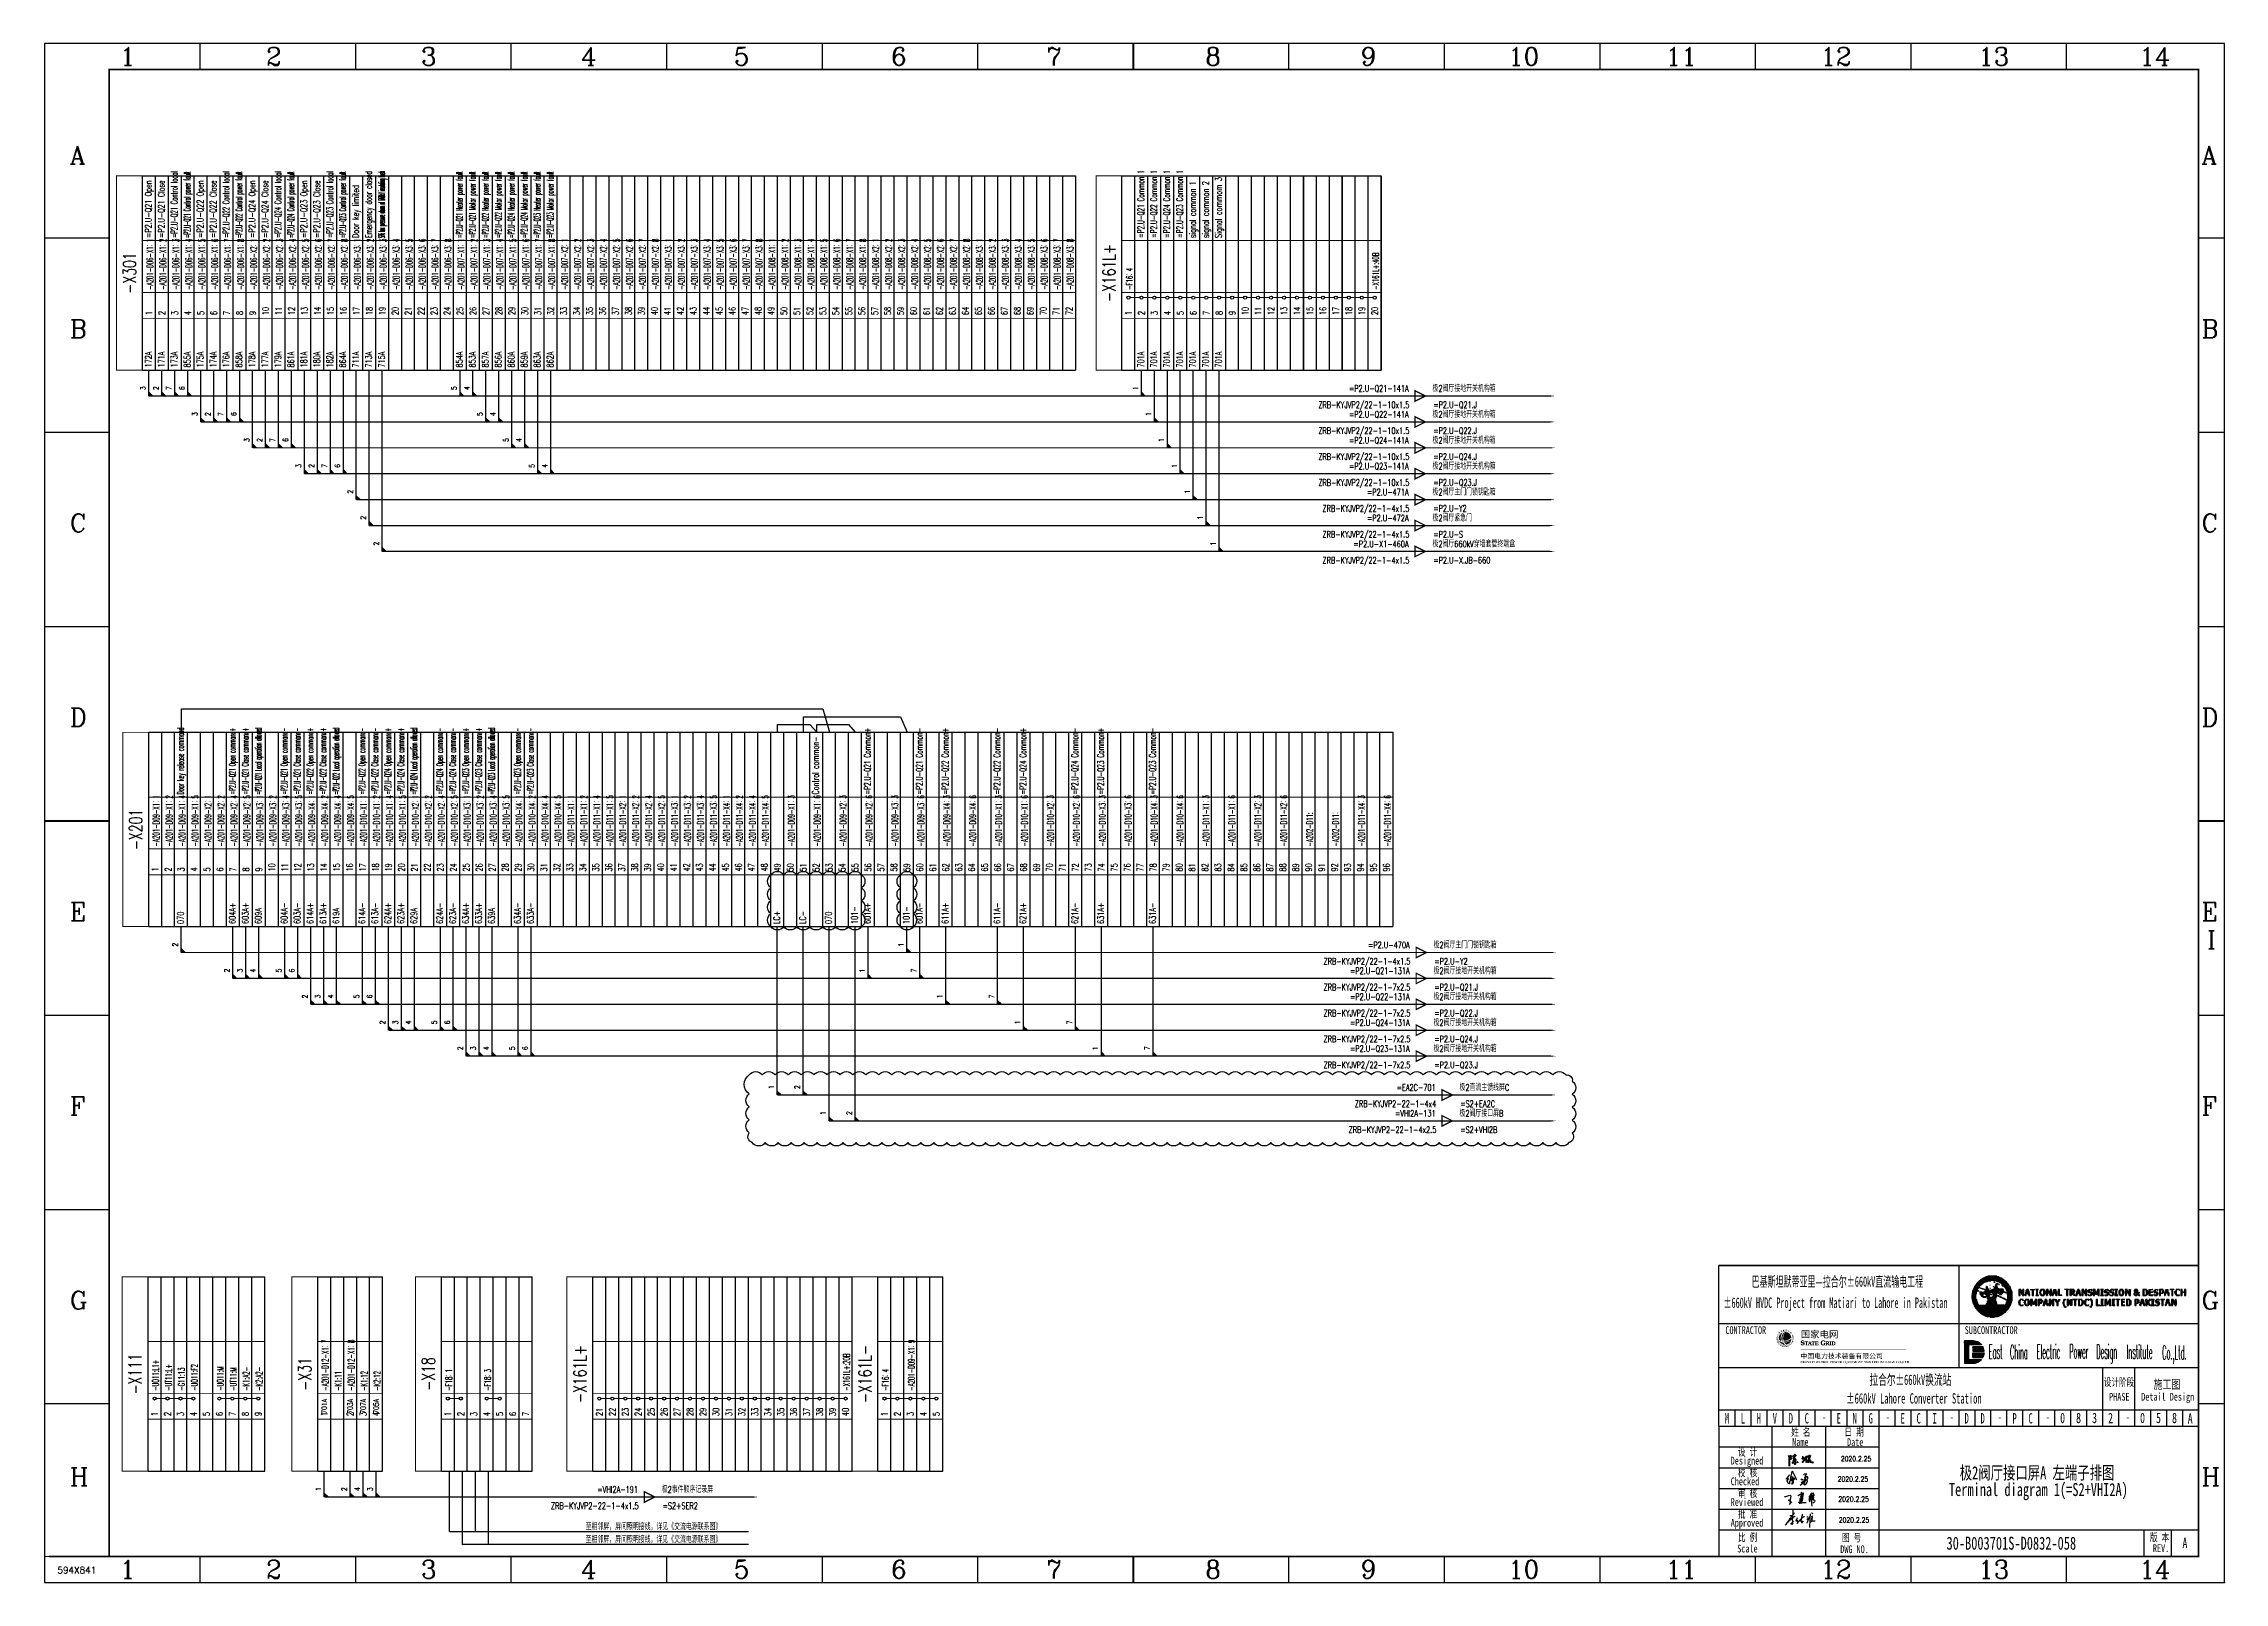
# Model space of a CAD drawing. Header units: millimetres. Extents: x 0 to 841, y 0 to 594.
import ezdxf
from ezdxf.enums import TextEntityAlignment as Align

# ---------------------------------------------------------------- set-up
doc = ezdxf.new("R2010")
doc.units = ezdxf.units.MM
for name, color, linetype in [('GPDRAW', 1, 'Continuous'), ('LAYER0', 7, 'Continuous'), ('sign', 7, 'Continuous'), ('TEXT', 255, 'Continuous'), ('TITLE', 1, 'Continuous')]:
    doc.layers.add(name, color=color, linetype=linetype)
doc.styles.add('Cad logo ht', font='simhei.ttf')
doc.styles.add('Cad logo times', font='times.ttf')
doc.styles.add('Cad Logo wryh', font='msyh.ttf')
doc.styles.add('ECL', font='SIMFANG_2312.TTF', dxfattribs={"width": 0.7, "height": 3})
doc.styles.add('elec', font='romans.shx', dxfattribs={"width": 0.7, "bigfont": 'hzdx1.shx'})
doc.styles.add('GPDRAW', font='txt.shx', dxfattribs={"height": 2.5, "bigfont": 'hzfs.shx'})
doc.styles.add('LXL', font='SIMFANG_2312.TTF', dxfattribs={"width": 0.7, "height": 3})
doc.styles.add('ROMANC', font='romanc')
doc.styles.add('ROMANT', font='ROMANT.SHX', dxfattribs={"width": 0.6})

msp = doc.modelspace()

# ---------------------------------------------------------------- texts
at = {"color": 0, "style": 'elec'}
for s, width, p in [('=P2.U-Q21 Open', 0.7, (41.34, 518.96)), ('=P2.U-Q21 Close', 0.687184, (46.34, 518.96)), ('=P2.U-Q21 Control local', 0.489989, (51.34, 518.96)), ('=P2.U-Q21 Control power fault', 0.386832, (56.34, 518.96)), ('=P2.U-Q22 Open', 0.7, (61.34, 518.96)), ('=P2.U-Q22 Close', 0.687184, (66.34, 518.96)), ('=P2.U-Q22 Control local', 0.489989, (71.34, 518.96)), ('=P2.U-Q22 Control power fault', 0.386832, (76.34, 518.96)), ('=P2.U-Q24 Open', 0.7, (81.34, 518.96)), ('=P2.U-Q24 Close', 0.687184, (86.34, 518.96)), ('=P2.U-Q24 Control local', 0.489989, (91.34, 518.96)), ('=P2.U-Q24 Control power fault', 0.386832, (96.34, 518.96)), ('=P2.U-Q23 Open', 0.7, (101.34, 518.96)), ('=P2.U-Q23 Close', 0.687184, (106.34, 518.96)), ('=P2.U-Q23 Control local', 0.489989, (111.34, 518.96)), ('=P2.U-Q23 Control power fault', 0.386832, (116.34, 518.96)), ('Emergency door closed', 0.5318, (126.34, 518.96)), ('SF6 low pressure alarm of 660kV insulating bush', 0.249925, (131.34, 518.96)), ('=P2.U-Q21 Heater power fault', 0.39393, (161.34, 518.96)), ('=P2.U-Q21 Motor power fault', 0.406359, (166.34, 518.96)), ('=P2.U-Q22 Heater power fault', 0.39393, (171.34, 518.96)), ('=P2.U-Q22 Motor power fault', 0.406359, (176.34, 518.96)), ('=P2.U-Q24 Heater power fault', 0.39393, (181.34, 518.96)), ('=P2.U-Q24 Motor power fault', 0.406359, (186.34, 518.96)), ('=P2.U-Q23 Heater power fault', 0.39393, (191.34, 518.96)), ('=P2.U-Q23 Motor power fault', 0.406359, (196.34, 518.96)), ('=P2.U-Q21 Common 1', 0.53034, (424.22, 518.96)), ('=P2.U-Q22 Common 1', 0.53034, (429.22, 518.96)), ('=P2.U-Q24 Common 1', 0.53034, (434.22, 518.96)), ('=P2.U-Q23 Common 1', 0.53034, (439.22, 518.96)), ('signal common 1', 0.7, (444.22, 518.96)), ('signal common 2', 0.7, (449.22, 518.96)), ('Signal commom 3', 0.679576, (454.22, 518.96)), ('Door key limited', 0.7, (121.34, 518.96)), ('1', 0.7, (41.59, 489.21)), ('2', 0.7, (46.59, 489.21)), ('3', 0.7, (51.59, 489.21)), ('4', 0.7, (56.59, 489.21)), ('5', 0.7, (61.59, 489.21)), ('6', 0.7, (66.59, 489.21)), ('7', 0.7, (71.59, 489.21)), ('8', 0.7, (76.59, 489.21)), ('9', 0.7, (81.59, 489.21)), ('10', 0.7, (86.59, 489.21)), ('11', 0.7, (91.59, 489.21)), ('12', 0.7, (96.59, 489.21)), ('13', 0.7, (101.59, 489.21)), ('14', 0.7, (106.59, 489.21)), ('15', 0.7, (111.59, 489.21)), ('16', 0.7, (116.59, 489.21)), ('17', 0.7, (121.59, 489.21)), ('18', 0.7, (126.59, 489.21)), ('19', 0.7, (131.59, 489.21)), ('20', 0.7, (136.59, 489.21)), ('21', 0.7, (141.59, 489.21)), ('22', 0.7, (146.59, 489.21)), ('23', 0.7, (151.59, 489.21)), ('24', 0.7, (156.59, 489.21)), ('25', 0.7, (161.59, 489.21)), ('26', 0.7, (166.59, 489.21)), ('27', 0.7, (171.59, 489.21)), ('28', 0.7, (176.59, 489.21)), ('29', 0.7, (181.59, 489.21)), ('30', 0.7, (186.59, 489.21)), ('31', 0.7, (191.59, 489.21)), ('32', 0.7, (196.59, 489.21)), ('33', 0.7, (201.59, 489.21)), ('34', 0.7, (206.59, 489.21)), ('35', 0.7, (211.59, 489.21)), ('36', 0.7, (216.59, 489.21)), ('37', 0.7, (221.59, 489.21)), ('38', 0.7, (226.59, 489.21)), ('39', 0.7, (231.59, 489.21)), ('40', 0.7, (236.59, 489.21)), ('41', 0.7, (241.59, 489.21)), ('42', 0.7, (246.59, 489.21)), ('43', 0.7, (251.59, 489.21)), ('44', 0.7, (256.59, 489.21)), ('45', 0.7, (261.59, 489.21)), ('46', 0.7, (266.59, 489.21)), ('47', 0.7, (271.59, 489.21)), ('48', 0.7, (276.59, 489.21)), ('49', 0.7, (281.59, 489.21)), ('50', 0.7, (286.59, 489.21)), ('51', 0.7, (291.59, 489.21)), ('52', 0.7, (296.59, 489.21)), ('53', 0.7, (301.59, 489.21)), ('54', 0.7, (306.59, 489.21)), ('55', 0.7, (311.59, 489.21)), ('56', 0.7, (316.59, 489.21)), ('57', 0.7, (321.59, 489.21)), ('58', 0.7, (326.59, 489.21)), ('59', 0.7, (331.59, 489.21)), ('60', 0.7, (336.59, 489.21)), ('61', 0.7, (341.59, 489.21)), ('62', 0.7, (346.59, 489.21)), ('63', 0.7, (351.59, 489.21)), ('64', 0.7, (356.59, 489.21)), ('65', 0.7, (361.59, 489.21)), ('66', 0.7, (366.59, 489.21)), ('67', 0.7, (371.59, 489.21)), ('68', 0.7, (376.59, 489.21)), ('69', 0.7, (381.59, 489.21)), ('70', 0.7, (386.59, 489.21)), ('71', 0.7, (391.59, 489.21)), ('72', 0.7, (396.59, 489.21)), ('1', 0.7, (419.47, 489.21)), ('2', 0.7, (424.47, 489.21)), ('3', 0.7, (429.47, 489.21)), ('4', 0.7, (434.47, 489.21)), ('5', 0.7, (439.47, 489.21)), ('6', 0.7, (444.47, 489.21)), ('7', 0.7, (449.47, 489.21)), ('8', 0.7, (454.47, 489.21)), ('9', 0.7, (459.47, 489.21)), ('10', 0.7, (464.47, 489.21)), ('11', 0.7, (469.47, 489.21)), ('12', 0.7, (474.47, 489.21)), ('13', 0.7, (479.47, 489.21)), ('14', 0.7, (484.47, 489.21)), ('15', 0.7, (489.47, 489.21)), ('16', 0.7, (494.47, 489.21)), ('17', 0.7, (499.47, 489.21)), ('18', 0.7, (504.47, 489.21)), ('19', 0.7, (509.47, 489.21)), ('20', 0.7, (514.47, 489.21)), ('172A', 0.7, (41.34, 468.96)), ('171A', 0.7, (46.34, 468.96)), ('173A', 0.7, (51.34, 468.96)), ('855A', 0.7, (56.34, 468.96)), ('175A', 0.7, (61.34, 468.96)), ('174A', 0.7, (66.34, 468.96)), ('176A', 0.7, (71.34, 468.96)), ('858A', 0.7, (76.34, 468.96)), ('178A', 0.7, (81.34, 468.96)), ('177A', 0.7, (86.34, 468.96)), ('179A', 0.7, (91.34, 468.96)), ('861A', 0.7, (96.34, 468.96)), ('181A', 0.7, (101.34, 468.96)), ('180A', 0.7, (106.34, 468.96)), ('182A', 0.7, (111.34, 468.96)), ('864A', 0.7, (116.34, 468.96)), ('711A', 0.7, (121.34, 468.96)), ('713A', 0.7, (126.34, 468.96)), ('715A', 0.7, (131.34, 468.96)), ('854A', 0.7, (161.34, 468.96)), ('853A', 0.7, (166.34, 468.96)), ('857A', 0.7, (171.34, 468.96)), ('856A', 0.7, (176.34, 468.96)), ('860A', 0.7, (181.34, 468.96)), ('859A', 0.7, (186.34, 468.96)), ('863A', 0.7, (191.34, 468.96)), ('862A', 0.7, (196.34, 468.96)), ('701A', 0.7, (424.22, 468.96)), ('701A', 0.7, (429.22, 468.96)), ('701A', 0.7, (434.22, 468.96)), ('701A', 0.7, (439.22, 468.96)), ('701A', 0.7, (444.22, 468.96)), ('701A', 0.7, (449.22, 468.96)), ('701A', 0.7, (454.22, 468.96)), ('Door key release command', 0.453051, (53.75, 304.15)), ('=P2.U-Q21 Open command+', 0.411682, (73.75, 304.15)), ('=P2.U-Q21 Close command+', 0.407342, (78.75, 304.15)), ('=P2.U-Q21 Local operation allowed', 0.34168, (83.75, 304.15)), ('=P2.U-Q21 Open command-', 0.411682, (93.75, 304.15)), ('=P2.U-Q21 Close command-', 0.407342, (98.75, 304.15)), ('=P2.U-Q22 Open command+', 0.411682, (103.75, 304.15)), ('=P2.U-Q22 Close command+', 0.407342, (108.75, 304.15)), ('=P2.U-Q22 Local operation allowed', 0.34168, (113.75, 304.15)), ('=P2.U-Q22 Open command-', 0.411682, (123.75, 304.15)), ('=P2.U-Q22 Close command-', 0.407342, (128.75, 304.15)), ('=P2.U-Q24 Open command+', 0.411682, (133.75, 304.15)), ('=P2.U-Q24 Close command+', 0.407342, (138.75, 304.15)), ('=P2.U-Q24 Local operation allowed', 0.34168, (143.75, 304.15)), ('=P2.U-Q24 Open command-', 0.411682, (153.75, 304.15)), ('=P2.U-Q24 Close command-', 0.407342, (158.75, 304.15)), ('=P2.U-Q23 Open command+', 0.411682, (163.75, 304.15)), ('=P2.U-Q23 Close command+', 0.407342, (168.75, 304.15)), ('=P2.U-Q23 Local operation allowed', 0.34168, (173.75, 304.15)), ('=P2.U-Q23 Open command-', 0.411682, (183.75, 304.15)), ('=P2.U-Q23 Close command-', 0.407342, (188.75, 304.15)), ('Control common-', 0.684749, (298.75, 304.15)), ('=P2.U-Q21 Common+', 0.534962, (318.75, 304.15)), ('=P2.U-Q21 Common-', 0.534962, (338.75, 304.15)), ('=P2.U-Q22 Common+', 0.534962, (348.75, 304.15)), ('=P2.U-Q22 Common-', 0.534962, (368.75, 304.15)), ('=P2.U-Q24 Common+', 0.534962, (378.75, 304.15)), ('=P2.U-Q24 Common-', 0.534962, (398.75, 304.15)), ('=P2.U-Q23 Common+', 0.534962, (408.75, 304.15)), ('=P2.U-Q23 Common-', 0.534962, (428.75, 304.15)), ('1', 0.7, (44, 274.4)), ('2', 0.7, (49, 274.4)), ('3', 0.7, (54, 274.4)), ('4', 0.7, (59, 274.4)), ('5', 0.7, (64, 274.4)), ('6', 0.7, (69, 274.4)), ('7', 0.7, (74, 274.4)), ('8', 0.7, (79, 274.4)), ('9', 0.7, (84, 274.4)), ('10', 0.7, (89, 274.4)), ('11', 0.7, (94, 274.4)), ('12', 0.7, (99, 274.4)), ('13', 0.7, (104, 274.4)), ('14', 0.7, (109, 274.4)), ('15', 0.7, (114, 274.4)), ('16', 0.7, (119, 274.4)), ('17', 0.7, (124, 274.4)), ('18', 0.7, (129, 274.4)), ('19', 0.7, (134, 274.4)), ('20', 0.7, (139, 274.4)), ('21', 0.7, (144, 274.4)), ('22', 0.7, (149, 274.4)), ('23', 0.7, (154, 274.4)), ('24', 0.7, (159, 274.4)), ('25', 0.7, (164, 274.4)), ('26', 0.7, (169, 274.4)), ('27', 0.7, (174, 274.4)), ('28', 0.7, (179, 274.4)), ('29', 0.7, (184, 274.4)), ('30', 0.7, (189, 274.4)), ('31', 0.7, (194, 274.4)), ('32', 0.7, (199, 274.4)), ('33', 0.7, (204, 274.4)), ('34', 0.7, (209, 274.4)), ('35', 0.7, (214, 274.4)), ('36', 0.7, (219, 274.4)), ('37', 0.7, (224, 274.4)), ('38', 0.7, (229, 274.4)), ('39', 0.7, (234, 274.4)), ('40', 0.7, (239, 274.4)), ('41', 0.7, (244, 274.4)), ('42', 0.7, (249, 274.4)), ('43', 0.7, (254, 274.4)), ('44', 0.7, (259, 274.4)), ('45', 0.7, (264, 274.4)), ('46', 0.7, (269, 274.4)), ('47', 0.7, (274, 274.4)), ('48', 0.7, (279, 274.4)), ('49', 0.7, (284, 274.4)), ('50', 0.7, (289, 274.4)), ('51', 0.7, (294, 274.4)), ('52', 0.7, (299, 274.4)), ('53', 0.7, (304, 274.4)), ('54', 0.7, (309, 274.4)), ('55', 0.7, (314, 274.4)), ('56', 0.7, (319, 274.4)), ('57', 0.7, (324, 274.4)), ('58', 0.7, (329, 274.4)), ('59', 0.7, (334, 274.4)), ('60', 0.7, (339, 274.4)), ('61', 0.7, (344, 274.4)), ('62', 0.7, (349, 274.4)), ('63', 0.7, (354, 274.4)), ('64', 0.7, (359, 274.4)), ('65', 0.7, (364, 274.4)), ('66', 0.7, (369, 274.4)), ('67', 0.7, (374, 274.4)), ('68', 0.7, (379, 274.4)), ('69', 0.7, (384, 274.4)), ('70', 0.7, (389, 274.4)), ('71', 0.7, (394, 274.4)), ('72', 0.7, (399, 274.4)), ('73', 0.7, (404, 274.4)), ('74', 0.7, (409, 274.4)), ('75', 0.7, (414, 274.4)), ('76', 0.7, (419, 274.4)), ('77', 0.7, (424, 274.4)), ('78', 0.7, (429, 274.4)), ('79', 0.7, (434, 274.4)), ('80', 0.7, (439, 274.4)), ('81', 0.7, (444, 274.4)), ('82', 0.7, (449, 274.4)), ('83', 0.7, (454, 274.4)), ('84', 0.7, (459, 274.4)), ('85', 0.7, (464, 274.4)), ('86', 0.7, (469, 274.4)), ('87', 0.7, (474, 274.4)), ('88', 0.7, (479, 274.4)), ('89', 0.7, (484, 274.4)), ('90', 0.7, (489, 274.4)), ('91', 0.7, (494, 274.4)), ('92', 0.7, (499, 274.4)), ('93', 0.7, (504, 274.4)), ('94', 0.7, (509, 274.4)), ('95', 0.7, (514, 274.4)), ('96', 0.7, (519, 274.4)), ('604A+', 0.7, (73.75, 254.15)), ('603A+', 0.7, (78.75, 254.15)), ('604A-', 0.7, (93.75, 254.15)), ('603A-', 0.7, (98.75, 254.15)), ('614A+', 0.7, (103.75, 254.15)), ('613A+', 0.7, (108.75, 254.15)), ('614A-', 0.7, (123.75, 254.15)), ('613A-', 0.7, (128.75, 254.15)), ('624A+', 0.7, (133.75, 254.15)), ('623A+', 0.7, (138.75, 254.15)), ('624A-', 0.7, (153.75, 254.15)), ('623A-', 0.7, (158.75, 254.15)), ('634A+', 0.7, (163.75, 254.15)), ('633A+', 0.7, (168.75, 254.15)), ('634A-', 0.7, (183.75, 254.15)), ('633A-', 0.7, (188.75, 254.15)), ('601A+', 0.7, (318.75, 254.15)), ('601A-', 0.7, (338.75, 254.15)), ('611A+', 0.7, (348.75, 254.15)), ('611A-', 0.7, (368.75, 254.15)), ('621A+', 0.7, (378.75, 254.15)), ('621A-', 0.7, (398.75, 254.15)), ('631A+', 0.7, (408.75, 254.15)), ('631A-', 0.7, (428.75, 254.15)), ('070', 0.7, (53.75, 254.15)), ('609A', 0.7, (83.75, 254.15)), ('619A', 0.7, (113.75, 254.15)), ('629A', 0.7, (143.75, 254.15)), ('639A', 0.7, (173.75, 254.15)), ('1', 0.7, (43.75, 64.22)), ('2', 0.7, (48.75, 64.22)), ('3', 0.7, (53.75, 64.22)), ('4', 0.7, (58.75, 64.22)), ('5', 0.7, (63.75, 64.22)), ('6', 0.7, (68.75, 64.22)), ('7', 0.7, (73.75, 64.22)), ('8', 0.7, (78.75, 64.22)), ('9', 0.7, (83.75, 64.22)), ('1', 0.7, (109.22, 64.22)), ('2', 0.7, (119.22, 64.22)), ('3', 0.7, (124.22, 64.22)), ('4', 0.7, (129.22, 64.22)), ('1', 0.7, (156.91, 64.22)), ('2', 0.7, (161.91, 64.22)), ('3', 0.7, (166.91, 64.22)), ('4', 0.7, (171.91, 64.22)), ('5', 0.7, (176.91, 64.22)), ('6', 0.7, (181.91, 64.22)), ('7', 0.7, (186.91, 64.22)), ('21', 0.7, (215.33, 64.22)), ('22', 0.7, (220.33, 64.22)), ('23', 0.7, (225.33, 64.22)), ('24', 0.7, (230.33, 64.22)), ('25', 0.7, (235.33, 64.22)), ('26', 0.7, (240.33, 64.22)), ('27', 0.7, (245.33, 64.22)), ('28', 0.7, (250.33, 64.22)), ('29', 0.7, (255.33, 64.22)), ('30', 0.7, (260.33, 64.22)), ('31', 0.7, (265.33, 64.22)), ('32', 0.7, (270.33, 64.22)), ('33', 0.7, (275.33, 64.22)), ('34', 0.7, (280.33, 64.22)), ('35', 0.7, (285.33, 64.22)), ('36', 0.7, (290.33, 64.22)), ('37', 0.7, (295.33, 64.22)), ('38', 0.7, (300.33, 64.22)), ('39', 0.7, (305.33, 64.22)), ('40', 0.7, (310.33, 64.22)), ('1', 0.7, (325.33, 64.22)), ('2', 0.7, (330.33, 64.22)), ('3', 0.7, (335.33, 64.22)), ('4', 0.7, (340.33, 64.22)), ('5', 0.7, (345.33, 64.22))]:
    msp.add_text(s, height=2.5, rotation=90, dxfattribs=dict(at, width=width)).set_placement(p)
at = {"color": 6, "style": 'elec'}
for s, width, p in [('-A201-D06-X1：1', 0.5, (41.96, 498.91)), ('-A201-D06-X1：2', 0.5, (46.96, 498.91)), ('-A201-D06-X1：3', 0.5, (51.96, 498.91)), ('-A201-D06-X1：4', 0.5, (56.96, 498.91)), ('-A201-D06-X1：5', 0.5, (61.96, 498.91)), ('-A201-D06-X1：6', 0.5, (66.96, 498.91)), ('-A201-D06-X1：7', 0.5, (71.96, 498.91)), ('-A201-D06-X1：8', 0.5, (76.96, 498.91)), ('-A201-D06-X2：1', 0.5, (81.96, 498.91)), ('-A201-D06-X2：2', 0.5, (86.96, 498.91)), ('-A201-D06-X2：3', 0.5, (91.96, 498.91)), ('-A201-D06-X2：4', 0.5, (96.96, 498.91)), ('-A201-D06-X2：5', 0.5, (101.96, 498.91)), ('-A201-D06-X2：6', 0.5, (106.96, 498.91)), ('-A201-D06-X2：7', 0.5, (111.96, 498.91)), ('-A201-D06-X2：8', 0.5, (116.96, 498.91)), ('-A201-D06-X3：1', 0.5, (121.96, 498.91)), ('-A201-D06-X3：2', 0.5, (126.96, 498.91)), ('-A201-D06-X3：3', 0.5, (131.96, 498.91)), ('-A201-D06-X3：4', 0.5, (136.96, 498.91)), ('-A201-D06-X3：5', 0.5, (141.96, 498.91)), ('-A201-D06-X3：6', 0.5, (146.96, 498.91)), ('-A201-D06-X3：7', 0.5, (151.96, 498.91)), ('-A201-D06-X3：8', 0.5, (156.96, 498.91)), ('-A201-D07-X1：1', 0.5, (161.96, 498.91)), ('-A201-D07-X1：2', 0.5, (166.96, 498.91)), ('-A201-D07-X1：3', 0.5, (171.96, 498.91)), ('-A201-D07-X1：4', 0.5, (176.96, 498.91)), ('-A201-D07-X1：5', 0.5, (181.96, 498.91)), ('-A201-D07-X1：6', 0.5, (186.96, 498.91)), ('-A201-D07-X1：7', 0.5, (191.96, 498.91)), ('-A201-D07-X1：8', 0.5, (196.96, 498.91)), ('-A201-D07-X2：1', 0.5, (201.96, 498.91)), ('-A201-D07-X2：2', 0.5, (206.96, 498.91)), ('-A201-D07-X2：3', 0.5, (211.96, 498.91)), ('-A201-D07-X2：4', 0.5, (216.96, 498.91)), ('-A201-D07-X2：5', 0.5, (221.96, 498.91)), ('-A201-D07-X2：6', 0.5, (226.96, 498.91)), ('-A201-D07-X2：7', 0.5, (231.96, 498.91)), ('-A201-D07-X2：8', 0.5, (236.96, 498.91)), ('-A201-D07-X3：1', 0.5, (241.96, 498.91)), ('-A201-D07-X3：2', 0.5, (246.96, 498.91)), ('-A201-D07-X3：3', 0.5, (251.96, 498.91)), ('-A201-D07-X3：4', 0.5, (256.96, 498.91)), ('-A201-D07-X3：5', 0.5, (261.96, 498.91)), ('-A201-D07-X3：6', 0.5, (266.96, 498.91)), ('-A201-D07-X3：7', 0.5, (271.96, 498.91)), ('-A201-D07-X3：8', 0.5, (276.96, 498.91)), ('-A201-D08-X1：1', 0.5, (281.96, 498.91)), ('-A201-D08-X1：2', 0.5, (286.96, 498.91)), ('-A201-D08-X1：3', 0.5, (291.96, 498.91)), ('-A201-D08-X1：4', 0.5, (296.96, 498.91)), ('-A201-D08-X1：5', 0.5, (301.96, 498.91)), ('-A201-D08-X1：6', 0.5, (306.96, 498.91)), ('-A201-D08-X1：7', 0.5, (311.96, 498.91)), ('-A201-D08-X1：8', 0.5, (316.96, 498.91)), ('-A201-D08-X2：1', 0.5, (321.96, 498.91)), ('-A201-D08-X2：2', 0.5, (326.96, 498.91)), ('-A201-D08-X2：3', 0.5, (331.96, 498.91)), ('-A201-D08-X2：4', 0.5, (336.96, 498.91)), ('-A201-D08-X2：5', 0.5, (341.96, 498.91)), ('-A201-D08-X2：6', 0.5, (346.96, 498.91)), ('-A201-D08-X2：7', 0.5, (351.96, 498.91)), ('-A201-D08-X2：8', 0.5, (356.96, 498.91)), ('-A201-D08-X3：1', 0.5, (361.96, 498.91)), ('-A201-D08-X3：2', 0.5, (366.96, 498.91)), ('-A201-D08-X3：3', 0.5, (371.96, 498.91)), ('-A201-D08-X3：4', 0.5, (376.96, 498.91)), ('-A201-D08-X3：5', 0.5, (381.96, 498.91)), ('-A201-D08-X3：6', 0.5, (386.96, 498.91)), ('-A201-D08-X3：7', 0.5, (391.96, 498.91)), ('-A201-D08-X3：8', 0.5, (396.96, 498.91)), ('-F16：4', 0.5, (419.83, 498.91)), ('-X161L+:40B', 0.5, (514.83, 498.91)), ('-A201-D09-X1：1', 0.5, (44.37, 284.1)), ('-A201-D09-X1：2', 0.5, (49.37, 284.1)), ('-A201-D09-X1：4', 0.5, (54.37, 284.1)), ('-A201-D09-X1：5', 0.5, (59.37, 284.1)), ('-A201-D09-X2：1', 0.5, (64.37, 284.1)), ('-A201-D09-X2：2', 0.5, (69.37, 284.1)), ('-A201-D09-X2：4', 0.5, (74.37, 284.1)), ('-A201-D09-X2：5', 0.5, (79.37, 284.1)), ('-A201-D09-X3：1', 0.5, (84.37, 284.1)), ('-A201-D09-X3：2', 0.5, (89.37, 284.1)), ('-A201-D09-X3：4', 0.5, (94.37, 284.1)), ('-A201-D09-X3：5', 0.5, (99.37, 284.1)), ('-A201-D09-X4：1', 0.5, (104.37, 284.1)), ('-A201-D09-X4：2', 0.5, (109.37, 284.1)), ('-A201-D09-X4：4', 0.5, (114.37, 284.1)), ('-A201-D09-X4：5', 0.5, (119.37, 284.1)), ('-A201-D10-X1：1', 0.5, (124.37, 284.1)), ('-A201-D10-X1：2', 0.5, (129.37, 284.1)), ('-A201-D10-X1：4', 0.5, (134.37, 284.1)), ('-A201-D10-X1：5', 0.5, (139.37, 284.1)), ('-A201-D10-X2：1', 0.5, (144.37, 284.1)), ('-A201-D10-X2：2', 0.5, (149.37, 284.1)), ('-A201-D10-X2：4', 0.5, (154.37, 284.1)), ('-A201-D10-X2：5', 0.5, (159.37, 284.1)), ('-A201-D10-X3：1', 0.5, (164.37, 284.1)), ('-A201-D10-X3：2', 0.5, (169.37, 284.1)), ('-A201-D10-X3：4', 0.5, (174.37, 284.1)), ('-A201-D10-X3：5', 0.5, (179.37, 284.1)), ('-A201-D10-X4：1', 0.5, (184.37, 284.1)), ('-A201-D10-X4：2', 0.5, (189.37, 284.1)), ('-A201-D10-X4：4', 0.5, (194.37, 284.1)), ('-A201-D10-X4：5', 0.5, (199.37, 284.1)), ('-A201-D11-X1：1', 0.5, (204.37, 284.1)), ('-A201-D11-X1：2', 0.5, (209.37, 284.1)), ('-A201-D11-X1：4', 0.5, (214.37, 284.1)), ('-A201-D11-X1：5', 0.5, (219.37, 284.1)), ('-A201-D11-X2：1', 0.5, (224.37, 284.1)), ('-A201-D11-X2：2', 0.5, (229.37, 284.1)), ('-A201-D11-X2：4', 0.5, (234.37, 284.1)), ('-A201-D11-X2：5', 0.5, (239.37, 284.1)), ('-A201-D11-X3：1', 0.5, (244.37, 284.1)), ('-A201-D11-X3：2', 0.5, (249.37, 284.1)), ('-A201-D11-X3：4', 0.5, (254.37, 284.1)), ('-A201-D11-X3：5', 0.5, (259.37, 284.1)), ('-A201-D11-X4：1', 0.5, (264.37, 284.1)), ('-A201-D11-X4：2', 0.5, (269.37, 284.1)), ('-A201-D11-X4：4', 0.5, (274.37, 284.1)), ('-A201-D11-X4：5', 0.5, (279.37, 284.1)), ('-A201-D09-X1：3', 0.5, (289.37, 284.1)), ('-A201-D09-X1：6', 0.5, (299.37, 284.1)), ('-A201-D09-X2：3', 0.5, (309.37, 284.1)), ('-A201-D09-X2：6', 0.5, (319.37, 284.1)), ('-A201-D09-X3：3', 0.5, (329.37, 284.1)), ('-A201-D09-X3：6', 0.5, (339.37, 284.1)), ('-A201-D09-X4：3', 0.5, (349.37, 284.1)), ('-A201-D09-X4：6', 0.5, (359.37, 284.1)), ('-A201-D10-X1：3', 0.5, (369.37, 284.1)), ('-A201-D10-X1：6', 0.5, (379.37, 284.1)), ('-A201-D10-X2：3', 0.5, (389.37, 284.1)), ('-A201-D10-X2：6', 0.5, (399.37, 284.1)), ('-A201-D10-X3：3', 0.5, (409.37, 284.1)), ('-A201-D10-X3：6', 0.5, (419.37, 284.1)), ('-A201-D10-X4：3', 0.5, (429.37, 284.1)), ('-A201-D10-X4：6', 0.5, (439.37, 284.1)), ('-A201-D11-X1：3', 0.5, (449.37, 284.1)), ('-A201-D11-X1：6', 0.5, (459.37, 284.1)), ('-A201-D11-X2：3', 0.5, (469.37, 284.1)), ('-A201-D11-X2：6', 0.5, (479.37, 284.1)), ('-A202-D11:', 0.5, (489.37, 284.1)), ('-A202-D11：', 0.5, (499.37, 284.1)), ('-A201-D11-X4：3', 0.5, (509.37, 284.1)), ('-A201-D11-X4：6', 0.5, (519.37, 284.1)), ('LC+', 0.7, (283.75, 254.15)), ('LC-', 0.7, (293.75, 254.15)), ('070', 0.7, (303.75, 254.15)), ('101-', 0.7, (313.75, 254.15)), ('101-', 0.7, (333.75, 254.15)), ('-A201-D12-X1：7', 0.5, (109.59, 73.93)), ('-A201-D12-X1：8', 0.5, (119.59, 73.93)), ('-X161L+:20B', 0.5, (310.7, 73.93)), ('-A201-D09-X1：9', 0.5, (335.7, 73.93)), ('-UO11:L1+', 0.5, (44.11, 73.93)), ('-UT11:L+', 0.5, (49.11, 73.93)), ('-G11:13', 0.5, (54.11, 73.93)), ('-UO11:F2', 0.5, (59.11, 73.93)), ('-UO11:M', 0.5, (69.11, 73.93)), ('-UT11:M', 0.5, (74.11, 73.93)), ('-K1:A2-', 0.5, (79.11, 73.93)), ('-K2:A2-', 0.5, (84.11, 73.93)), ('-K1:11', 0.5, (114.59, 73.93)), ('-K1:12', 0.5, (124.59, 73.93)), ('-K2:12', 0.5, (129.59, 73.93)), ('-F18：1', 0.5, (157.27, 73.93)), ('-F18：3', 0.5, (172.27, 73.93)), ('-F16：4', 0.5, (325.7, 73.93))]:
    msp.add_text(s, height=2.5, rotation=90, dxfattribs=dict(at, width=width)).set_placement(p)
at = {"color": 0, "style": 'elec', "width": 0.7}
for s, height, p in [('-X161L+', 5, (410.72, 505.46)), ('-X301', 5, (32.84, 505.46)), ('-X201', 5, (35.25, 290.65)), ('-X111', 5, (35, 80.47)), ('-X31', 5, (100.47, 80.47)), ('-X18', 5, (148.16, 80.47)), ('-X161L+', 5, (206.58, 80.47)), ('-X161L-', 5, (316.58, 80.47)), ('701A', 2, (107.97, 67.97)), ('703A', 2, (117.97, 67.97)), ('707A', 2, (122.97, 67.97)), ('705A', 2, (127.97, 67.97))]:
    msp.add_text(s, height=height, rotation=90, dxfattribs=at).set_placement(p, align=Align.MIDDLE)
at = {"color": 7, "linetype": 'Continuous', "style": 'elec', "width": 0.7}
for p in [(234.97, 20.23), (234.97, 15.3)]:
    msp.add_text('至相邻屏，屏间照明接线，详见《交流电源联系图》', height=2.5, dxfattribs=at).set_placement(p, align=Align.CENTER)

# ---------------------------------------------------------------- blocks, each defined once
blk = doc.blocks.new('to')
at = {"const_width": 0.5}
blk.add_lwpolyline([(-4, 2), (-4, -2), (0, 0)], close=True, dxfattribs=at)
at = {"style": 'elec', "width": 0.7}
for tag, p in [('CABLECODE', (-6.5, 1.65)), ('CABLETYPE', (-6.23, -4.65))]:
    blk.add_attdef(tag, text='', height=2.5, dxfattribs=at).set_placement(p, align=Align.RIGHT)
for tag, p in [('EQUNAME', (2.72, 1.65)), ('EQUCODE', (3, -4.65))]:
    blk.add_attdef(tag, p, '', height=2.5, dxfattribs=at)
blk = doc.blocks.new('joinPtL')
for p, q in [((1.5, 0), (0, 1.5)), ((1, 0), (0, 1)), ((0.5, 0), (0, 0.5))]:
    blk.add_line(p, q)
at = {"style": 'elec', "width": 0.7}
blk.add_attdef('NO', text='', height=2, rotation=90, dxfattribs=at).set_placement((-2.31, 3.02), align=Align.MIDDLE)
blk = doc.blocks.new('*U3')
at = {"linetype": 'Continuous'}
for p, q in [((2.03, 1.04), (1.91, 0.83)), ((2.07, 1.07), (2.03, 1.04)), ((2.09, 1.12), (2.07, 1.07)), ((2.35, 1.44), (2.09, 1.12)), ((2.41, 1.49), (2.35, 1.44)), ((2.45, 1.57), (2.41, 1.49)), ((2.59, 1.72), (2.45, 1.57)), ((4.79, 6.2), (4.76, 5.76)), ((4.76, 5.76), (4.76, 4.85)), ((4.82, 6.26), (4.79, 6.2)), ((4.8, 6.68), (4.82, 6.26)), ((8.05, 2.16), (8.48, 2.45)), ((8.48, 2.45), (8.7, 2.45)), ((8.64, 2.18), (8.58, 2.14)), ((8.7, 2.45), (8.64, 2.18)), ((11.29, 0.64), (11.22, 0.01)), ((11.33, 2.01), (11.27, 0.93)), ((11.27, 0.93), (11.29, 0.64)), ((11.37, 2.64), (11.33, 2.6)), ((11.33, 2.6), (11.33, 2.01)), ((11.4, 4.34), (11.35, 4.08)), ((11.35, 4.08), (11.38, 4.07)), ((11.4, 3.63), (11.35, 3.15)), ((11.35, 3.15), (11.37, 2.64)), ((11.38, 4.07), (11.4, 3.63)), ((11.45, 4.45), (11.4, 4.34)), ((11.5, 4.63), (11.45, 4.57)), ((11.45, 4.57), (11.45, 4.45)), ((11.5, 4.81), (11.58, 4.87)), ((11.5, 4.79), (11.5, 4.63)), ((11.58, 4.87), (11.64, 5.18))]:
    blk.add_line(p, q, dxfattribs=at)
for points in [[(2.59, 1.72), (2.61, 1.87), (2.71, 1.98), (2.87, 2.23), (2.93, 2.27), (2.96, 2.35), (3, 2.37), (3.1, 2.52), (3.26, 2.67), (3.38, 2.87), (3.42, 2.9), (3.51, 3.04), (3.57, 3.09), (3.79, 3.39), (3.92, 3.54), (4, 3.71), (4.03, 3.71), (4.03, 3.74), (4.16, 3.9), (4.3, 4.13), (4.35, 4.18), (4.35, 4.22), (4.41, 4.28), (4.46, 4.38)], [(4.64, 3.58), (4.57, 3.58), (4.43, 3.48), (4.31, 3.35), (4.28, 3.35), (4.02, 3.09), (3.96, 3.06), (3.92, 2.99), (3.74, 2.84), (3.48, 2.56), (3.45, 2.56), (3.41, 2.48), (3.38, 2.48), (2.94, 2.03), (2.94, 2), (2.83, 1.89), (2.81, 1.85), (2.78, 1.85), (2.71, 1.78), (2.71, 1.75), (2.59, 1.72)], [(4.46, 4.41), (4.28, 4.42), (4.14, 4.4), (4, 4.47), (3.9, 4.64), (3.9, 4.7)], [(4.63, 1.95), (4.6, 1.92), (4.53, 1.91), (4.4, 1.78), (4.38, 1.73), (4.12, 1.5), (4, 1.31), (4.02, 1.3)], [(4.72, 4.64), (4.54, 4.58), (4.51, 4.56), (4.5, 4.45), (4.46, 4.41)], [(4.46, 4.41), (4.46, 4.38)], [(4.46, 4.38), (4.53, 4.35), (4.72, 4.34)], [(4.63, 1.95), (4.67, 1.92), (4.69, 1.88), (4.85, 1.76), (4.88, 1.69), (4.82, 1.56), (4.57, 1.28), (4.48, 1.11), (4.47, 1.01)], [(4.64, 3.58), (4.64, 3.31), (4.59, 2.99), (4.51, 2.93), (4.53, 2.81), (4.63, 2.68), (4.62, 2.64), (4.66, 2.51), (4.66, 2.36), (4.62, 2.19), (4.63, 2.07)], [(4.63, 2.07), (4.79, 2.13), (5.11, 2.4), (5.12, 2.45)], [(4.63, 2.07), (4.63, 1.95)], [(4.7, 3.76), (4.64, 3.58)], [(4.72, 4.34), (4.72, 4.03), (4.69, 3.84), (4.7, 3.76)], [(4.7, 3.76), (4.82, 3.8), (4.95, 3.89), (5.04, 3.97), (5.15, 4.03), (5.18, 4.08), (5.21, 4.08), (5.4, 4.22), (5.44, 4.22)], [(4.76, 4.85), (4.72, 4.64)], [(4.72, 4.34), (4.72, 4.4), (4.75, 4.44), (4.72, 4.64)], [(4.76, 4.85), (4.89, 4.89), (5.24, 5.28), (5.28, 5.37), (5.28, 5.47), (5.24, 5.56)], [(5.52, 4.18), (5.49, 4.12), (5.4, 4.06)], [(5.44, 4.22), (5.46, 4.25), (5.56, 4.26)], [(5.52, 4.18), (5.46, 4.19), (5.44, 4.22)], [(5.56, 4.26), (5.52, 4.18)], [(5.56, 4.26), (5.59, 4.29)], [(6.76, 2.04), (6.74, 2.39), (6.68, 2.56), (6.58, 2.62), (6.41, 2.56), (6.27, 2.45), (6.1, 2.39), (6.1, 2.6), (6.14, 2.64), (6.16, 2.76), (6.23, 2.85), (6.25, 3.03), (6.43, 3.34), (6.45, 3.44), (6.64, 3.84)], [(6.76, 2.04), (6.64, 1.67), (6.5, 1.46), (6.5, 1.4), (6.45, 1.36)], [(7.96, 3.13), (7.9, 3.13), (7.75, 3.05), (7.61, 2.87), (7.36, 2.64), (7.34, 2.58), (7.24, 2.51), (7.22, 2.45), (7.12, 2.37), (7.11, 2.31), (6.93, 2.12), (6.76, 2.04)], [(7.96, 3.13), (7.98, 2.85), (7.86, 2.51), (7.86, 2.22), (8.04, 2.18), (8.19, 1.92), (8.35, 1.79)], [(8.15, 3.55), (7.96, 3.13)], [(8.44, 5.08), (8.46, 5.05), (8.39, 4.87), (8.35, 4.54), (8.27, 4.23), (8.27, 4.06), (8.21, 4), (8.15, 3.55)], [(8.15, 3.55), (8.33, 3.59), (8.44, 3.71), (8.6, 3.79), (8.66, 3.86), (8.91, 4.02), (8.97, 4.1)], [(8.35, 1.79), (8.46, 1.87), (8.48, 1.96), (8.58, 2.14)], [(8.97, 4.1), (9.16, 4.15), (9.2, 4.19), (9.3, 4.19)], [(10.75, 3.15), (10.72, 2.94), (10.64, 2.81), (10.64, 2.66), (10.54, 2.53), (10.51, 2.39), (10.43, 2.24), (10.43, 2.18), (10.35, 2.01), (10.23, 1.71), (10.25, 1.66), (10.17, 1.59)], [(10.74, 3.94), (10.49, 3.99), (10.25, 3.97)], [(10.75, 3.15), (10.72, 3.18), (10.7, 3.29), (10.64, 3.31), (10.53, 3.28), (10.41, 3.16), (10.35, 3.15), (10.27, 3.07)], [(11.35, 4.08), (11.24, 4.02), (11.14, 3.81), (11.09, 3.63), (11.04, 3.6), (11.01, 3.47), (10.98, 3.45), (10.88, 3.21), (10.75, 3.15)], [(12.17, 2.37), (12.14, 2.31), (11.87, 2.18), (11.61, 1.98), (11.5, 1.95)], [(12.08, 3.36), (11.92, 3.34), (11.83, 3.28)], [(12.09, 2.74), (11.96, 2.73), (11.9, 2.66)], [(12.16, 4.15), (11.93, 4.07)], [(12.06, 5.59), (12.13, 5.57), (12.24, 5.47), (12.5, 5.34)], [(12.14, 3.58), (12.08, 3.36)], [(12.08, 3.36), (12.09, 3.03), (12.11, 2.92), (12.14, 2.89)], [(12.14, 2.89), (12.09, 2.74)], [(12.09, 2.74), (12.13, 2.71), (12.14, 2.42), (12.17, 2.37)], [(12.16, 4.15), (12.16, 3.97), (12.13, 3.84), (12.13, 3.74), (12.16, 3.68), (12.14, 3.58)], [(12.14, 3.58), (12.29, 3.61), (12.38, 3.71), (12.43, 3.84)], [(12.14, 2.89), (12.27, 2.92), (12.29, 2.95), (12.48, 3.03)], [(12.45, 4.37), (12.35, 4.36), (12.25, 4.29), (12.22, 4.21), (12.16, 4.15)], [(12.17, 2.37), (12.27, 2.37), (12.8, 2.55), (13.16, 2.56), (13.21, 2.53), (13.39, 2.5)]]:
    blk.add_lwpolyline(points, dxfattribs=at)
at = {"style": 'elec', "width": 0.7}
blk.add_text('    2020.2.25', height=2, dxfattribs=at).set_placement((17.84, 1.85))
blk = doc.blocks.new('*U4')
at = {"lineweight": 40}
for p, q in [((3.45, 0.94), (3.4, -0.4)), ((3.48, 3.09), (3.45, 2.45)), ((3.45, 2.45), (3.45, 0.94)), ((4.44, 1.13), (4.69, 0.88)), ((4.69, 0.88), (4.94, 0.87)), ((6.33, 1.29), (6.59, 1.16)), ((6.59, 1.16), (6.76, 0.89))]:
    blk.add_line(p, q, dxfattribs=at)
for points, start_tangent, end_tangent in [([(2.99, 3.46), (3.21, 3.45), (3.63, 3.54), (3.87, 3.65), (3.98, 3.67), (3.99, 3.5), (3.86, 3.15), (3.82, 3.09), (4.06, 2.95), (4.21, 2.87), (4.25, 2.82), (4.28, 2.72), (4.25, 2.61), (4.2, 2.53), (4.14, 2.45), (4.06, 2.34), (3.98, 2.31), (3.89, 2.28), (3.7, 2.28), (3.59, 2.31)], (-0.472048, 0.881573), (0.89462, -0.446827)), ([(4.82, 3.22), (5.91, 3.81), (5.41, 4.05), (5.31, 3.74), (5.25, 2.85), (5.13, 2.05), (5.08, 1.83), (5.01, 1.36), (5.38, 1.43), (5.61, 1.59), (5.89, 1.84), (6, 2.03), (5.72, 2.44), (5.71, 2.1), (5.75, 1.73), (5.75, 1.51), (5.75, 1.17), (5.76, 0.95), (5.74, 0.73), (5.68, 0.45), (5.47, 0.54), (5.26, 0.66)], (-0.112609, 0.993639), (1, 0)), ([(8.44, 3.22), (8.85, 3.16), (9.04, 2.97), (8.77, 2.67), (8.37, 2.59), (8.79, 2.55), (9.03, 2.51), (9.25, 2.39), (8.92, 1.75)], (-0.470008, 0.882662), (-0.4476, 0.894234))]:
    blk.add_spline(points, degree=3, dxfattribs=dict(at, start_tangent=start_tangent, end_tangent=end_tangent))
for points, knots in [([(8.57, 1.14), (8.27, 0.96), (9.44, 2.14), (9.66, 2.44), (10.12, 3.7), (9.95, 2.48), (10.03, 1.99), (9.91, 1.1), (9.95, 1.11), (9.95, 1.12)], [0, 0, 0, 0, 0.977504, 1.856108, 2.483486, 3.15885, 3.807757, 4.562282, 4.671504, 4.671504, 4.671504, 4.671504]), ([(10.28, 3.07), (10.3, 3.11), (10.39, 3.28), (10.73, 3.56), (11.06, 3.75), (11.38, 3.82), (11.48, 3.64), (11.36, 3.26), (11.25, 2.94), (11.17, 2.7)], [6.417144, 6.417144, 6.417144, 6.417144, 6.574551, 7.034032, 7.556844, 7.738735, 7.832352, 8.0674, 8.806209, 8.806209, 8.806209, 8.806209])]:
    blk.add_open_spline(points, degree=3, knots=knots, dxfattribs=at)
at = {"lineweight": 40, "start_tangent": (-0.457934, 0.888986)}
blk.add_spline([(11.05, 3.87), (10.97, 2.71), (11.02, 2.26), (11.17, 2.11), (11.31, 2.08), (11.47, 1.97), (11.5, 1.81), (11.5, 1.67), (11.51, 1.71), (11.42, 1.56), (11.28, 1.42), (11.14, 1.29), (11.01, 1.23), (10.81, 1.2), (10.46, 1.23), (10.24, 1.31), (10.11, 1.47), (10.13, 1.42), (10.13, 1.59), (10.15, 1.73), (10.35, 1.81), (10.65, 1.79), (10.84, 1.75), (10.95, 1.67), (11.17, 1.51), (11.47, 1.34), (11.69, 1.29), (11.97, 1.23), (12.24, 1.18), (12.43, 1.15), (12.57, 1.09), (12.68, 1.02)], degree=3, dxfattribs=at)
at = {"style": 'elec', "width": 0.7}
blk.add_text('    2020.2.25', height=2, dxfattribs=at).set_placement((18.64, 1.51))
blk = doc.blocks.new('*HATCH106')
for p, q in [((808, 930), (812, 926)), ((808, 926), (810, 924))]:
    blk.add_line(p, q)
blk = doc.blocks.new('*HATCH45')
for p, q in [((808, 930), (812, 926)), ((808, 926), (810, 924))]:
    blk.add_line(p, q)
blk = doc.blocks.new('*U7')
at = {"layer": 'LAYER0'}
for p, q in [((2.36, 2.71), (3.32, 3.82)), ((2.36, 2.71), (3.32, 3.82)), ((3.06, 2.84), (2.36, 2.6)), ((3.06, 2.84), (2.36, 2.6)), ((2.36, 2.6), (2.36, 2.71)), ((2.36, 2.6), (2.36, 2.71)), ((2.65, 2.03), (2.98, 2.48)), ((2.65, 2.03), (2.98, 2.48)), ((2.65, 1.87), (2.65, 2.03)), ((2.65, 1.87), (2.65, 2.03)), ((3.16, 0.96), (2.65, 1.87)), ((3.16, 0.96), (2.65, 1.87)), ((2.98, 2.48), (3.1, 2.8)), ((2.98, 2.48), (3.1, 2.8)), ((3.1, 2.8), (3.06, 2.84)), ((3.1, 2.8), (3.06, 2.84)), ((3.34, 0.78), (3.16, 0.96)), ((3.34, 0.78), (3.16, 0.96)), ((3.56, 4.3), (3.28, 4.08)), ((3.56, 4.3), (3.28, 4.08)), ((3.32, 3.82), (3.56, 4.3)), ((3.32, 3.82), (3.56, 4.3)), ((3.57, 0.87), (3.34, 0.78)), ((3.57, 0.87), (3.34, 0.78)), ((3.47, 4.13), (3.42, 4.2)), ((3.47, 4.13), (3.42, 4.2)), ((3.74, 1.99), (3.57, 1.76)), ((3.74, 1.99), (3.57, 1.76)), ((3.57, 1.76), (3.57, 0.87)), ((3.57, 1.76), (3.57, 0.87)), ((3.92, 3.27), (3.74, 2.36)), ((3.92, 3.27), (3.74, 2.36)), ((4.54, 2.9), (3.74, 1.99)), ((4.54, 2.9), (3.74, 1.99)), ((3.74, 2.36), (3.74, 1.99)), ((3.74, 2.36), (3.74, 1.99)), ((3.74, 1.99), (3.8, 1.96)), ((3.74, 1.99), (3.8, 1.96)), ((3.8, 1.96), (4.14, 2.08)), ((3.8, 1.96), (4.14, 2.08)), ((4.3, 4.92), (3.92, 3.27)), ((4.3, 4.92), (3.92, 3.27)), ((3.92, 3.27), (4.46, 3.51)), ((3.92, 3.27), (4.46, 3.51)), ((4.14, 2.08), (5.55, 3)), ((4.14, 2.08), (5.55, 3)), ((4.59, 5.76), (4.3, 4.92)), ((4.59, 5.76), (4.3, 4.92)), ((4.48, 0.66), (4.38, 0.82)), ((4.48, 0.66), (4.38, 0.82)), ((4.46, 3.51), (4.81, 3.51)), ((4.46, 3.51), (4.81, 3.51)), ((4.66, 0.74), (4.48, 0.66)), ((4.66, 0.74), (4.48, 0.66)), ((4.81, 3.36), (4.54, 2.9)), ((4.81, 3.36), (4.54, 2.9)), ((4.59, 5.76), (4.86, 5.32)), ((4.59, 5.76), (4.86, 5.32)), ((4.89, 1.22), (4.66, 0.74)), ((4.89, 1.22), (4.66, 0.74)), ((4.73, 3), (5.55, 3)), ((4.73, 3), (4.88, 2.08)), ((4.73, 3), (5.55, 3)), ((4.73, 3), (4.88, 2.08)), ((4.81, 3.51), (4.81, 3.36)), ((4.81, 3.51), (4.81, 3.36)), ((4.86, 5.32), (6.24, 2.44)), ((4.86, 5.32), (6.24, 2.44)), ((4.88, 2.08), (4.89, 1.22)), ((4.88, 2.08), (4.89, 1.22)), ((6.24, 2.44), (6.36, 2.34)), ((6.24, 2.44), (6.36, 2.34)), ((8.86, 1.2), (7.62, 0.22)), ((8.86, 1.2), (7.62, 0.22)), ((9.1, 1.9), (7.96, 1.24)), ((9.1, 1.9), (7.96, 1.24)), ((9.66, 2.09), (8.86, 1.2)), ((9.66, 2.09), (8.86, 1.2)), ((9.16, 4.52), (8.88, 4.34)), ((9.16, 4.52), (8.88, 4.34)), ((9.1, 1.9), (9.66, 2.96)), ((9.1, 1.9), (9.66, 2.96)), ((10.02, 2.2), (9.1, 1.9)), ((10.02, 2.2), (9.1, 1.9)), ((9.13, 0.77), (9.51, 1.93)), ((9.13, 0.77), (9.51, 1.93)), ((9.13, 0.37), (9.13, 0.77)), ((9.13, 0.37), (9.13, 0.77)), ((10.1, 3.6), (9.14, 3.12)), ((10.1, 3.6), (9.14, 3.12)), ((10.03, 4.73), (9.16, 4.52)), ((10.03, 4.73), (9.16, 4.52)), ((9.52, 2.8), (9.32, 2.56)), ((9.52, 2.8), (9.32, 2.56)), ((10.14, 4.62), (9.42, 3.94)), ((10.14, 4.62), (9.42, 3.94)), ((9.42, 3.94), (9.48, 3.86)), ((9.42, 3.94), (9.48, 3.86)), ((9.48, 3.86), (9.78, 3.92)), ((9.48, 3.86), (9.78, 3.92)), ((9.66, 2.96), (9.52, 2.86)), ((9.66, 2.96), (9.52, 2.86)), ((9.52, 2.86), (9.52, 2.8)), ((9.52, 2.86), (9.52, 2.8)), ((9.6, 3.36), (9.66, 2.96)), ((9.6, 3.36), (9.81, 3.32)), ((9.6, 3.36), (9.66, 2.96)), ((9.6, 3.36), (9.81, 3.32)), ((9.66, 3.39), (9.67, 3.34)), ((9.66, 3.39), (9.67, 3.34)), ((9.81, 3.32), (9.66, 2.96)), ((9.81, 3.32), (9.66, 2.96)), ((9.89, 2.43), (9.66, 2.09)), ((9.89, 2.43), (9.66, 2.09)), ((9.72, 2.74), (9.74, 2.74)), ((9.72, 2.74), (9.74, 2.74)), ((10.02, 2.28), (9.84, 2.5)), ((10.02, 2.28), (9.84, 2.5)), ((10.32, 2.46), (10.02, 2.28)), ((10.32, 2.46), (10.02, 2.28)), ((10.02, 2.28), (10.02, 2.2)), ((10.02, 2.28), (10.02, 2.2)), ((10.03, 4.73), (10.2, 4.73)), ((10.03, 4.73), (10.14, 4.62)), ((10.03, 4.73), (10.2, 4.73)), ((10.03, 4.73), (10.14, 4.62)), ((10.1, 3.6), (10.28, 3.6)), ((10.1, 3.6), (10.28, 3.6)), ((10.14, 4.73), (10.14, 4.62)), ((10.14, 4.73), (10.14, 4.62)), ((10.28, 3.6), (10.43, 3.5)), ((10.28, 3.6), (10.43, 3.5)), ((10.43, 2.81), (10.32, 2.46)), ((10.43, 2.81), (10.32, 2.46)), ((10.43, 3.5), (10.43, 2.81)), ((10.43, 3.5), (10.43, 2.81))]:
    blk.add_line(p, q, dxfattribs=at)
for centre, radius, start, end in [((6.47, 0.72), 2.09, 109.8407, 177.01324), ((6.47, 0.72), 2.09, 109.8407, 177.01324), ((8.38, 2.98), 0.509, 210.22699, 329.77301), ((8.38, 2.98), 0.509, 210.22699, 329.77301), ((8.57, 2.25), 1.96, 286.52549, 343.22341), ((8.57, 2.25), 1.96, 286.52549, 343.22341), ((10.09, 1.83), 0.382, 337.8314, 101.5483), ((10.09, 1.83), 0.382, 337.8314, 101.5483)]:
    blk.add_arc(centre, radius, start, end, dxfattribs=at)
at = {"layer": 'LAYER0', "xscale": 0.02000000000007276, "yscale": 0.01999999999998181, "zscale": 0.02}
for name in ['*HATCH106', '*HATCH45']:
    blk.add_blockref(name, (-6.65, -15.73), dxfattribs=at)
at = {"style": 'elec', "width": 0.7}
blk.add_text('    2020.2.25', height=2, dxfattribs=at).set_placement((17.43, 1.65))
blk = doc.blocks.new('A$C3C6D79E5')
for p, q in [((0, 4.29), (0.65, 4.33)), ((0.65, 4.33), (2.42, 4.79)), ((1.72, 2.61), (1.82, 2.72)), ((2.28, 2.18), (1.72, 2.61)), ((1.82, 2.72), (2.08, 2.78)), ((2.08, 2.78), (2.39, 2.72)), ((2.59, 2.02), (2.22, 0.82)), ((2.22, 0.82), (2.94, 1.66)), ((2.73, 4.46), (2.28, 2.18)), ((2.39, 2.72), (2.56, 2.43)), ((2.42, 4.79), (2.63, 4.71)), ((2.56, 2.43), (2.59, 2.02)), ((2.63, 4.71), (2.72, 4.49)), ((2.72, 4.49), (2.73, 4.46)), ((2.94, 1.66), (3.23, 1.88)), ((5.93, 4.52), (6.03, 4.65)), ((5.96, 1.84), (6.42, 1.74)), ((6.03, 4.65), (7.83, 5.77)), ((6.42, 1.74), (6.84, 1.7)), ((6.63, 1.22), (6.58, 0.99)), ((6.7, 1.68), (6.63, 1.22)), ((6.74, 3.32), (6.67, 2.82)), ((6.67, 2.82), (6.67, 2.21)), ((6.67, 2.21), (6.7, 1.68)), ((6.84, 1.7), (7.33, 1.65)), ((7.13, 4.01), (7.15, 4.2)), ((7.32, 3.72), (7.13, 4.01)), ((7.53, 3.9), (7.13, 3.41)), ((7.13, 3.41), (7.29, 3.54)), ((7.15, 4.2), (7.39, 4.55)), ((7.46, 2.36), (7.22, 2.6)), ((7.22, 2.6), (7.38, 1.2)), ((7.29, 3.54), (7.48, 3.55)), ((7.38, 5.98), (7.32, 3.05)), ((7.61, 3.42), (7.32, 3.72)), ((7.32, 3.05), (7.38, 1.2)), ((7.33, 1.65), (7.66, 2)), ((7.38, 1.2), (7.33, 1.65)), ((7.33, 1.65), (8.13, 1.63)), ((7.6, 3.52), (7.36, 3.02)), ((7.36, 3.02), (7.46, 2.68)), ((7.49, 6.13), (7.38, 5.98)), ((7.39, 4.55), (7.55, 4.55)), ((7.46, 2.68), (7.46, 2.36)), ((7.48, 3.55), (7.6, 3.52)), ((7.56, 5.92), (7.49, 6.13)), ((7.61, 4.07), (7.53, 3.9)), ((7.55, 4.55), (7.65, 4.48)), ((7.65, 4.28), (7.61, 4.07)), ((7.73, 3.5), (7.61, 3.42)), ((7.65, 4.48), (7.65, 4.28)), ((7.66, 2), (7.94, 2.47)), ((7.8, 5.08), (7.68, 5.31)), ((8.04, 4.6), (7.73, 3.5)), ((8.04, 4.6), (7.8, 5.08)), ((7.83, 5.77), (8.07, 5.84)), ((7.94, 2.47), (8.01, 3.06)), ((8.01, 3.06), (8.08, 3.59)), ((8.19, 5.71), (8.04, 4.6)), ((8.04, 4.08), (8.04, 4.6)), ((8.08, 3.59), (8.04, 4.08)), ((8.07, 5.84), (8.19, 5.71)), ((8.13, 1.63), (8.79, 1.64)), ((8.79, 1.64), (9.26, 1.68)), ((9.26, 1.68), (9.48, 1.7)), ((10.94, 3.49), (10.75, 3.12)), ((10.75, 3.12), (10.8, 2.89)), ((10.83, 4.29), (10.79, 4.18)), ((10.79, 4.18), (10.95, 3.97)), ((10.8, 2.89), (11.03, 1.92)), ((11.01, 4.39), (10.83, 4.29)), ((11.08, 3.76), (10.94, 3.49)), ((10.95, 3.97), (11.09, 3.89)), ((11.14, 4.58), (11.01, 4.39)), ((11.03, 1.92), (11.22, 2.32)), ((11.09, 3.89), (11.08, 3.76)), ((11.34, 5.03), (11.14, 4.58)), ((11.22, 5.5), (11.37, 5.44)), ((11.22, 2.32), (11.72, 4.55)), ((11.22, 3.86), (11.42, 4.13)), ((11.29, 3.68), (11.22, 3.86)), ((11.42, 5.22), (11.34, 5.03)), ((11.37, 5.44), (11.42, 5.22)), ((11.42, 4.13), (11.72, 4.38)), ((11.72, 4.55), (11.98, 5.74)), ((11.72, 4.38), (12.64, 4.8)), ((11.9, 5.74), (11.88, 3.52)), ((11.88, 3.52), (11.9, 1.82)), ((11.98, 5.74), (11.9, 5.74)), ((11.9, 1.82), (11.91, 1.3)), ((11.91, 1.3), (12.02, 0)), ((12.23, 3.91), (12.33, 4.07)), ((12.24, 3.78), (12.23, 3.91)), ((12.24, 3.56), (12.24, 3.78)), ((12.26, 3.32), (12.24, 3.56)), ((12.32, 3.11), (12.26, 3.32)), ((12.39, 3), (12.32, 3.11)), ((12.33, 4.07), (12.49, 4.15)), ((12.48, 2.99), (12.39, 3)), ((12.68, 1.53), (12.47, 1.45)), ((12.63, 3.34), (12.48, 3.06)), ((12.58, 3.1), (12.48, 2.99)), ((12.48, 3.06), (12.64, 2.82)), ((12.49, 4.15), (12.64, 4.15)), ((12.57, 5.5), (12.51, 5.9)), ((12.51, 5.9), (12.59, 4.6)), ((12.67, 5.31), (12.57, 5.5)), ((12.59, 4.6), (12.58, 3.1)), ((12.76, 3.64), (12.63, 3.34)), ((12.64, 4.8), (12.94, 4.9)), ((12.64, 4.15), (12.76, 4.12)), ((12.64, 2.82), (12.95, 2.74)), ((12.92, 4.94), (12.67, 5.31)), ((13.14, 1.97), (12.68, 1.53)), ((12.76, 4.12), (12.79, 3.9)), ((12.79, 3.9), (12.76, 3.64)), ((13.11, 4.9), (12.92, 4.94)), ((12.94, 4.9), (13.11, 4.9)), ((12.95, 2.74), (13.21, 2.62)), ((13.25, 2.17), (13.14, 1.97)), ((13.21, 2.62), (13.34, 2.4)), ((13.34, 2.4), (13.25, 2.17))]:
    blk.add_line(p, q)
blk = doc.blocks.new('*U9')
at = {"color": 0, "xscale": 0.8800000000000001, "yscale": 0.8800000000000001, "zscale": 0.8800000000000001}
blk.add_blockref('A$C3C6D79E5', (1.58, 0.17), dxfattribs=at)
at = {"style": 'elec', "width": 0.7}
blk.add_text('    2020.2.25', height=2, dxfattribs=at).set_placement((17.7, 1.92))
blk = doc.blocks.new('*U33')
at = {"linetype": 'Continuous', "lineweight": 0}
h = blk.add_hatch(color=138, dxfattribs=at)
edge = h.paths.add_edge_path(flags=16)
edge.add_spline(control_points=[(-10.9, 5.5), (-10.9, 7.3), (-9.5, 8.8), (-7.6, 8.8), (-7.6, 8.8), (-5.8, 8.8), (-4.3, 7.3), (-4.3, 5.5), (-4.3, 5.5), (-4.3, 3.7), (-5.8, 2.2), (-7.6, 2.2), (-7.6, 2.2), (-9.5, 2.2), (-10.9, 3.7), (-10.9, 5.5)], knot_values=[0, 0, 0, 0, 0.25, 0.25, 0.25, 0.2501, 0.5, 0.5, 0.5, 0.5001, 0.75, 0.75, 0.75, 0.7501, 1, 1, 1, 1], degree=3, periodic=0)
edge = h.paths.add_edge_path()
edge.add_spline(control_points=[(-11, 5.5), (-11, 3.6), (-9.5, 2.1), (-7.6, 2.1), (-7.6, 2.1), (-5.8, 2.1), (-4.3, 3.6), (-4.3, 5.5), (-4.3, 5.5), (-4.3, 7.3), (-5.8, 8.9), (-7.6, 8.9), (-7.6, 8.9), (-9.5, 8.9), (-11, 7.3), (-11, 5.5)], knot_values=[0, 0, 0, 0, 0.25, 0.25, 0.25, 0.2501, 0.5, 0.5, 0.5, 0.5001, 0.75, 0.75, 0.75, 0.7501, 1, 1, 1, 1], degree=3, periodic=0)
edge = h.paths.add_edge_path()
edge.add_spline(control_points=[(-5, 2.9), (-5, 2.9), (-4.9, 3.1), (-4.9, 3.1), (-4.9, 3.1), (-4.9, 3.1), (-4.5, 3), (-4.5, 3), (-4.5, 3), (-4.5, 3), (-4.6, 3.1), (-4.6, 3.1), (-4.6, 3.1), (-4.7, 3.2), (-4.7, 3.2), (-4.7, 3.2), (-4.7, 3.2), (-4.7, 3.2), (-4.7, 3.2), (-4.8, 3.2), (-4.8, 3.2), (-4.8, 3.2), (-4.8, 3.2), (-4.8, 3.2), (-4.8, 3.2), (-4.8, 3.2), (-4.7, 3.4), (-4.7, 3.4), (-4.7, 3.4), (-4.7, 3.4), (-4.6, 3.3), (-4.6, 3.3), (-4.6, 3.3), (-4.6, 3.3), (-4.6, 3.3), (-4.6, 3.3), (-4.6, 3.3), (-4.6, 3.2), (-4.6, 3.2), (-4.6, 3.2), (-4.6, 3.2), (-4.6, 3.2), (-4.3, 2.9), (-4.3, 2.9), (-4.3, 2.9), (-4.3, 2.9), (-4.3, 2.8), (-4.3, 2.8), (-4.3, 2.8), (-4.3, 2.8), (-4.8, 3), (-4.8, 3), (-4.8, 3), (-4.8, 3), (-4.6, 2.8), (-4.6, 2.8), (-4.6, 2.8), (-4.6, 2.7), (-4.6, 2.7), (-4.5, 2.7), (-4.5, 2.7), (-4.5, 2.7), (-4.5, 2.7), (-4.5, 2.7), (-4.5, 2.7), (-4.5, 2.7), (-4.4, 2.7), (-4.4, 2.7), (-4.4, 2.7), (-4.4, 2.7), (-4.6, 2.5), (-4.6, 2.5), (-4.6, 2.5), (-4.6, 2.5), (-4.6, 2.6), (-4.6, 2.6), (-4.6, 2.6), (-4.6, 2.6), (-4.6, 2.6), (-4.6, 2.6), (-4.6, 2.6), (-4.6, 2.7), (-4.6, 2.7), (-4.7, 2.7), (-4.7, 2.7), (-4.7, 2.7), (-4.9, 2.9), (-4.9, 2.9), (-4.9, 2.9), (-4.9, 2.9), (-4.9, 2.9), (-4.9, 2.9), (-4.9, 2.9), (-4.9, 2.9), (-5, 2.9), (-5, 2.9), (-5, 2.9), (-5, 2.9), (-5, 2.9), (-5, 2.9)], knot_values=[0, 0, 0, 0, 0.04, 0.04, 0.04, 0.0401, 0.08, 0.08, 0.08, 0.0801, 0.12, 0.12, 0.12, 0.1201, 0.16, 0.16, 0.16, 0.1601, 0.2, 0.2, 0.2, 0.2001, 0.24, 0.24, 0.24, 0.2401, 0.28, 0.28, 0.28, 0.2801, 0.32, 0.32, 0.32, 0.3201, 0.36, 0.36, 0.36, 0.3601, 0.4, 0.4, 0.4, 0.4001, 0.44, 0.44, 0.44, 0.4401, 0.48, 0.48, 0.48, 0.4801, 0.52, 0.52, 0.52, 0.5201, 0.56, 0.56, 0.56, 0.5601, 0.6, 0.6, 0.6, 0.6001, 0.64, 0.64, 0.64, 0.6401, 0.68, 0.68, 0.68, 0.6801, 0.72, 0.72, 0.72, 0.7201, 0.76, 0.76, 0.76, 0.7601, 0.8, 0.8, 0.8, 0.8001, 0.84, 0.84, 0.84, 0.8401, 0.88, 0.88, 0.88, 0.8801, 0.92, 0.92, 0.92, 0.9201, 0.96, 0.96, 0.96, 0.9601, 1, 1, 1, 1], degree=3, periodic=0)
edge = h.paths.add_edge_path()
edge.add_spline(control_points=[(-3.9, 7), (-3.9, 7), (-3.9, 7), (-3.9, 7), (-3.9, 7), (-3.8, 7), (-3.8, 6.9), (-3.7, 6.9), (-3.7, 6.9), (-3.7, 6.9), (-3.7, 6.9), (-3.7, 6.9), (-3.7, 6.9), (-3.7, 6.9), (-3.8, 7.1), (-3.8, 7.1), (-3.8, 7.1), (-3.8, 7.1), (-3.8, 7.1), (-3.8, 7.1), (-3.8, 7.1), (-3.8, 7.1), (-3.8, 7.1), (-3.8, 7.1), (-3.8, 7.1), (-3.8, 7.1), (-3.8, 7.1), (-3.8, 7), (-3.8, 7), (-3.8, 7), (-3.8, 7), (-3.8, 7), (-3.8, 7), (-3.8, 7), (-3.9, 7), (-3.9, 7), (-3.9, 7), (-3.9, 7), (-3.9, 7), (-3.9, 7), (-3.9, 7), (-3.9, 7), (-4, 7.2), (-4, 7.2), (-4, 7.2), (-4, 7.2), (-3.9, 7.2), (-3.9, 7.2), (-3.9, 7.2), (-3.9, 7.2), (-3.9, 7.2), (-3.9, 7.2), (-3.9, 7.2), (-3.9, 7.3), (-3.9, 7.3), (-3.9, 7.3), (-3.9, 7.3), (-3.9, 7.3), (-3.9, 7.3), (-3.9, 7.3), (-3.9, 7.3), (-3.9, 7.3), (-3.9, 7.2), (-3.9, 7.2), (-3.9, 7.2), (-3.9, 7.2), (-3.9, 7.2), (-3.9, 7.2), (-3.9, 7.2), (-3.9, 7.2), (-3.8, 7.2), (-3.8, 7.2), (-3.8, 7.2), (-3.8, 7.2), (-3.9, 7.5), (-3.9, 7.5), (-3.9, 7.5), (-3.9, 7.5), (-4, 7.5), (-4, 7.5), (-4, 7.5), (-4, 7.4), (-4, 7.4), (-4, 7.4), (-4, 7.4), (-4, 7.4), (-4, 7.4), (-4, 7.4), (-4, 7.4), (-4, 7.4), (-4.4, 7), (-4.4, 7), (-4.4, 7), (-4.4, 7), (-4.3, 6.9), (-4.3, 6.9), (-4.3, 6.9), (-4.3, 6.9), (-3.9, 7), (-3.9, 7)], knot_values=[0, 0, 0, 0, 0.04, 0.04, 0.04, 0.0401, 0.08, 0.08, 0.08, 0.0801, 0.12, 0.12, 0.12, 0.1201, 0.16, 0.16, 0.16, 0.1601, 0.2, 0.2, 0.2, 0.2001, 0.24, 0.24, 0.24, 0.2401, 0.28, 0.28, 0.28, 0.2801, 0.32, 0.32, 0.32, 0.3201, 0.36, 0.36, 0.36, 0.3601, 0.4, 0.4, 0.4, 0.4001, 0.44, 0.44, 0.44, 0.4401, 0.48, 0.48, 0.48, 0.4801, 0.52, 0.52, 0.52, 0.5201, 0.56, 0.56, 0.56, 0.5601, 0.6, 0.6, 0.6, 0.6001, 0.64, 0.64, 0.64, 0.6401, 0.68, 0.68, 0.68, 0.6801, 0.72, 0.72, 0.72, 0.7201, 0.76, 0.76, 0.76, 0.7601, 0.8, 0.8, 0.8, 0.8001, 0.84, 0.84, 0.84, 0.8401, 0.88, 0.88, 0.88, 0.8801, 0.92, 0.92, 0.92, 0.9201, 0.96, 0.96, 0.96, 0.9601, 1, 1, 1, 1], degree=3, periodic=0)
edge = h.paths.add_edge_path(flags=16)
edge.add_spline(control_points=[(-4.1, 7.1), (-4.1, 7.1), (-4, 7), (-4, 7), (-4, 7), (-4, 7), (-4.2, 7), (-4.2, 7), (-4.2, 7), (-4.2, 7), (-4.1, 7.1), (-4.1, 7.1)], knot_values=[0, 0, 0, 0, 0.333333, 0.333333, 0.333333, 0.333433, 0.666667, 0.666667, 0.666667, 0.666767, 1, 1, 1, 1], degree=3, periodic=0)
edge = h.paths.add_edge_path()
edge.add_spline(control_points=[(-4.1, 6.2), (-4.1, 6.2), (-4.2, 6.5), (-4.2, 6.5), (-4.2, 6.5), (-4.2, 6.5), (-3.9, 6.7), (-3.9, 6.7), (-3.9, 6.7), (-3.9, 6.7), (-4, 6.7), (-4, 6.7), (-4, 6.7), (-4.1, 6.7), (-4.1, 6.7), (-4.1, 6.7), (-4.1, 6.7), (-4.1, 6.6), (-4.1, 6.6), (-4.1, 6.6), (-4.1, 6.6), (-4.1, 6.6), (-4.2, 6.6), (-4.2, 6.6), (-4.2, 6.6), (-4.2, 6.6), (-4.3, 6.8), (-4.3, 6.8), (-4.3, 6.8), (-4.3, 6.8), (-4.2, 6.8), (-4.2, 6.8), (-4.2, 6.8), (-4.2, 6.8), (-4.2, 6.8), (-4.1, 6.8), (-4.1, 6.8), (-4.1, 6.7), (-4.1, 6.8), (-4.1, 6.8), (-4.1, 6.8), (-4.1, 6.8), (-3.6, 6.9), (-3.6, 6.9), (-3.6, 6.9), (-3.6, 6.9), (-3.6, 6.8), (-3.6, 6.8), (-3.6, 6.8), (-3.6, 6.8), (-4, 6.4), (-4, 6.4), (-4, 6.4), (-4, 6.4), (-3.7, 6.5), (-3.7, 6.5), (-3.7, 6.5), (-3.7, 6.5), (-3.7, 6.5), (-3.6, 6.5), (-3.6, 6.5), (-3.6, 6.5), (-3.6, 6.6), (-3.6, 6.6), (-3.6, 6.6), (-3.6, 6.6), (-3.6, 6.6), (-3.6, 6.6), (-3.6, 6.6), (-3.6, 6.6), (-3.5, 6.4), (-3.5, 6.4), (-3.5, 6.4), (-3.5, 6.4), (-3.6, 6.4), (-3.6, 6.4), (-3.6, 6.4), (-3.6, 6.4), (-3.6, 6.4), (-3.6, 6.4), (-3.6, 6.4), (-3.6, 6.4), (-3.7, 6.4), (-3.7, 6.4), (-3.7, 6.4), (-3.7, 6.4), (-3.9, 6.4), (-3.9, 6.4), (-3.9, 6.4), (-4, 6.3), (-4, 6.3), (-4, 6.3), (-4, 6.3), (-4, 6.3), (-4, 6.3), (-4, 6.3), (-4, 6.3), (-4, 6.3), (-4.1, 6.2), (-4.1, 6.2)], knot_values=[0, 0, 0, 0, 0.04, 0.04, 0.04, 0.0401, 0.08, 0.08, 0.08, 0.0801, 0.12, 0.12, 0.12, 0.1201, 0.16, 0.16, 0.16, 0.1601, 0.2, 0.2, 0.2, 0.2001, 0.24, 0.24, 0.24, 0.2401, 0.28, 0.28, 0.28, 0.2801, 0.32, 0.32, 0.32, 0.3201, 0.36, 0.36, 0.36, 0.3601, 0.4, 0.4, 0.4, 0.4001, 0.44, 0.44, 0.44, 0.4401, 0.48, 0.48, 0.48, 0.4801, 0.52, 0.52, 0.52, 0.5201, 0.56, 0.56, 0.56, 0.5601, 0.6, 0.6, 0.6, 0.6001, 0.64, 0.64, 0.64, 0.6401, 0.68, 0.68, 0.68, 0.6801, 0.72, 0.72, 0.72, 0.7201, 0.76, 0.76, 0.76, 0.7601, 0.8, 0.8, 0.8, 0.8001, 0.84, 0.84, 0.84, 0.8401, 0.88, 0.88, 0.88, 0.8801, 0.92, 0.92, 0.92, 0.9201, 0.96, 0.96, 0.96, 0.9601, 1, 1, 1, 1], degree=3, periodic=0)
edge = h.paths.add_edge_path()
edge.add_spline(control_points=[(-4, 5.9), (-4, 5.9), (-4.1, 6), (-4.1, 6.1), (-4.1, 6.1), (-4.1, 6.2), (-4.1, 6.2), (-4.1, 6.2), (-4.1, 6.2), (-4.1, 6.2), (-4, 6.2), (-4, 6.2), (-4, 6.2), (-4, 6.2), (-4, 6.2), (-4, 6.2), (-4, 6.2), (-4, 6.2), (-3.9, 6.2), (-3.9, 6.2), (-3.9, 6.2), (-3.9, 6.2), (-3.7, 6.2), (-3.7, 6.2), (-3.7, 6.2), (-3.6, 6.2), (-3.6, 6.2), (-3.6, 6.2), (-3.6, 6.2), (-3.6, 6.3), (-3.6, 6.3), (-3.6, 6.3), (-3.6, 6.3), (-3.6, 6.3), (-3.5, 6.3), (-3.5, 6.3), (-3.5, 6.3), (-3.5, 6.3), (-3.4, 6), (-3.4, 6), (-3.4, 6), (-3.4, 6), (-3.5, 6), (-3.5, 6), (-3.5, 6), (-3.5, 6.1), (-3.5, 6.1), (-3.5, 6.1), (-3.5, 6.1), (-3.6, 6.1), (-3.6, 6.1), (-3.6, 6.1), (-3.6, 6.1), (-3.6, 6.1), (-3.9, 6), (-3.9, 6), (-3.9, 6), (-3.9, 6), (-3.9, 6), (-4, 6), (-4, 6), (-4, 6), (-4, 6), (-4, 5.9), (-4, 5.9), (-4, 5.9), (-4, 5.9), (-4, 5.9)], knot_values=[0, 0, 0, 0, 0.058824, 0.058824, 0.058824, 0.058924, 0.117647, 0.117647, 0.117647, 0.117747, 0.176471, 0.176471, 0.176471, 0.176571, 0.235294, 0.235294, 0.235294, 0.235394, 0.294118, 0.294118, 0.294118, 0.294218, 0.352941, 0.352941, 0.352941, 0.353041, 0.411765, 0.411765, 0.411765, 0.411865, 0.470588, 0.470588, 0.470588, 0.470688, 0.529412, 0.529412, 0.529412, 0.529512, 0.588235, 0.588235, 0.588235, 0.588335, 0.647059, 0.647059, 0.647059, 0.647159, 0.705882, 0.705882, 0.705882, 0.705982, 0.764706, 0.764706, 0.764706, 0.764806, 0.823529, 0.823529, 0.823529, 0.823629, 0.882353, 0.882353, 0.882353, 0.882453, 0.941176, 0.941176, 0.941176, 0.941276, 1, 1, 1, 1], degree=3, periodic=0)
edge = h.paths.add_edge_path()
edge.add_spline(control_points=[(-4, 5.3), (-4, 5.3), (-4, 5.6), (-4, 5.6), (-4, 5.6), (-4, 5.6), (-4, 5.6), (-4, 5.6), (-4, 5.6), (-4, 5.5), (-3.9, 5.5), (-3.9, 5.5), (-3.9, 5.5), (-3.9, 5.5), (-3.9, 5.5), (-3.8, 5.5), (-3.8, 5.5), (-3.8, 5.5), (-3.8, 5.5), (-3.8, 5.5), (-3.8, 5.5), (-3.8, 5.5), (-3.8, 5.7), (-3.8, 5.7), (-3.8, 5.7), (-3.8, 5.7), (-3.8, 5.7), (-3.8, 5.7), (-3.8, 5.7), (-3.9, 5.7), (-3.9, 5.7), (-3.9, 5.7), (-3.9, 5.7), (-4, 5.7), (-4, 5.7), (-4, 5.6), (-4, 5.6), (-4, 5.6), (-4, 5.6), (-4, 5.6), (-4, 5.6), (-4, 5.6), (-4, 5.9), (-4, 5.9), (-4, 5.9), (-4, 5.9), (-4, 5.9), (-4, 5.9), (-4, 5.9), (-4, 5.9), (-4, 5.9), (-3.9, 5.9), (-3.9, 5.9), (-3.9, 5.8), (-3.9, 5.8), (-3.9, 5.8), (-3.9, 5.8), (-3.9, 5.8), (-3.6, 5.9), (-3.6, 5.9), (-3.6, 5.9), (-3.6, 5.9), (-3.5, 5.9), (-3.5, 5.9), (-3.5, 5.9), (-3.5, 5.9), (-3.5, 5.9), (-3.5, 5.9), (-3.5, 5.9), (-3.5, 5.9), (-3.4, 5.9), (-3.4, 5.9), (-3.4, 5.9), (-3.4, 5.9), (-3.4, 5.7), (-3.4, 5.7), (-3.4, 5.7), (-3.4, 5.7), (-3.5, 5.7), (-3.5, 5.7), (-3.5, 5.7), (-3.5, 5.7), (-3.5, 5.7), (-3.5, 5.7), (-3.5, 5.7), (-3.5, 5.7), (-3.6, 5.7), (-3.6, 5.7), (-3.6, 5.7), (-3.6, 5.7), (-3.7, 5.7), (-3.7, 5.7), (-3.7, 5.7), (-3.7, 5.7), (-3.7, 5.5), (-3.7, 5.5), (-3.7, 5.5), (-3.7, 5.5), (-3.6, 5.5), (-3.6, 5.5), (-3.6, 5.5), (-3.6, 5.5), (-3.5, 5.5), (-3.5, 5.5), (-3.5, 5.5), (-3.5, 5.5), (-3.5, 5.6), (-3.5, 5.6), (-3.5, 5.6), (-3.5, 5.6), (-3.4, 5.6), (-3.4, 5.6), (-3.4, 5.6), (-3.4, 5.6), (-3.4, 5.3), (-3.4, 5.3), (-3.4, 5.3), (-3.4, 5.3), (-3.5, 5.3), (-3.5, 5.3), (-3.5, 5.3), (-3.5, 5.3), (-3.5, 5.3), (-3.5, 5.4), (-3.5, 5.4), (-3.5, 5.4), (-3.5, 5.4), (-3.6, 5.4), (-3.6, 5.4), (-3.6, 5.4), (-3.8, 5.4), (-3.8, 5.4), (-3.8, 5.4), (-3.9, 5.4), (-3.9, 5.4), (-3.9, 5.3), (-3.9, 5.3), (-3.9, 5.3), (-3.9, 5.3), (-3.9, 5.3), (-3.9, 5.3), (-3.9, 5.3), (-4, 5.3), (-4, 5.3)], knot_values=[0, 0, 0, 0, 0.027778, 0.027778, 0.027778, 0.027878, 0.055556, 0.055556, 0.055556, 0.055656, 0.083333, 0.083333, 0.083333, 0.083433, 0.111111, 0.111111, 0.111111, 0.111211, 0.138889, 0.138889, 0.138889, 0.138989, 0.166667, 0.166667, 0.166667, 0.166767, 0.194444, 0.194444, 0.194444, 0.194544, 0.222222, 0.222222, 0.222222, 0.222322, 0.25, 0.25, 0.25, 0.2501, 0.277778, 0.277778, 0.277778, 0.277878, 0.305556, 0.305556, 0.305556, 0.305656, 0.333333, 0.333333, 0.333333, 0.333433, 0.361111, 0.361111, 0.361111, 0.361211, 0.388889, 0.388889, 0.388889, 0.388989, 0.416667, 0.416667, 0.416667, 0.416767, 0.444444, 0.444444, 0.444444, 0.444544, 0.472222, 0.472222, 0.472222, 0.472322, 0.5, 0.5, 0.5, 0.5001, 0.527778, 0.527778, 0.527778, 0.527878, 0.555556, 0.555556, 0.555556, 0.555656, 0.583333, 0.583333, 0.583333, 0.583433, 0.611111, 0.611111, 0.611111, 0.611211, 0.638889, 0.638889, 0.638889, 0.638989, 0.666667, 0.666667, 0.666667, 0.666767, 0.694444, 0.694444, 0.694444, 0.694544, 0.722222, 0.722222, 0.722222, 0.722322, 0.75, 0.75, 0.75, 0.7501, 0.777778, 0.777778, 0.777778, 0.777878, 0.805556, 0.805556, 0.805556, 0.805656, 0.833333, 0.833333, 0.833333, 0.833433, 0.861111, 0.861111, 0.861111, 0.861211, 0.888889, 0.888889, 0.888889, 0.888989, 0.916667, 0.916667, 0.916667, 0.916767, 0.944444, 0.944444, 0.944444, 0.944544, 0.972222, 0.972222, 0.972222, 0.972322, 1, 1, 1, 1], degree=3, periodic=0)
edge = h.paths.add_edge_path()
edge.add_spline(control_points=[(-4, 5.2), (-4, 5.2), (-4, 5.2), (-4, 5.2), (-4, 5.2), (-4, 5.2), (-4, 5.2), (-4, 5.2), (-4, 5.2), (-4, 5.2), (-3.8, 5.3), (-3.8, 5.3), (-3.8, 5.3), (-3.8, 5.3), (-3.8, 5.2), (-3.8, 5.2), (-3.8, 5.2), (-3.8, 5.2), (-3.9, 5.2), (-3.9, 5.1), (-3.9, 5.1), (-3.9, 5.1), (-4, 5.1), (-4, 5.1), (-4, 5.1), (-4, 5), (-3.9, 5), (-3.9, 4.9), (-3.9, 4.9), (-3.9, 4.9), (-3.8, 4.9), (-3.7, 4.9), (-3.7, 4.9), (-3.7, 4.9), (-3.6, 4.9), (-3.6, 4.9), (-3.6, 4.9), (-3.5, 4.9), (-3.5, 5), (-3.5, 5), (-3.5, 5), (-3.5, 5), (-3.5, 5.1), (-3.5, 5.1), (-3.5, 5.1), (-3.5, 5.1), (-3.6, 5.2), (-3.6, 5.2), (-3.6, 5.2), (-3.6, 5.2), (-3.6, 5.3), (-3.6, 5.3), (-3.6, 5.3), (-3.5, 5.2), (-3.5, 5.2), (-3.4, 5.1), (-3.4, 5.1), (-3.4, 5.1), (-3.4, 5), (-3.4, 5), (-3.4, 5), (-3.4, 4.9), (-3.5, 4.8), (-3.5, 4.8), (-3.5, 4.8), (-3.6, 4.7), (-3.7, 4.7), (-3.8, 4.7), (-3.8, 4.7), (-3.9, 4.7), (-3.9, 4.8), (-4, 4.8), (-4, 4.8), (-4, 4.9), (-4.1, 5), (-4, 5), (-4, 5), (-4, 5.1), (-4, 5.1), (-4, 5.1), (-4, 5.1), (-4, 5.1), (-4, 5.1), (-4, 5.2)], knot_values=[0, 0, 0, 0, 0.047619, 0.047619, 0.047619, 0.047719, 0.095238, 0.095238, 0.095238, 0.095338, 0.142857, 0.142857, 0.142857, 0.142957, 0.190476, 0.190476, 0.190476, 0.190576, 0.238095, 0.238095, 0.238095, 0.238195, 0.285714, 0.285714, 0.285714, 0.285814, 0.333333, 0.333333, 0.333333, 0.333433, 0.380952, 0.380952, 0.380952, 0.381052, 0.428571, 0.428571, 0.428571, 0.428671, 0.47619, 0.47619, 0.47619, 0.47629, 0.52381, 0.52381, 0.52381, 0.52391, 0.571429, 0.571429, 0.571429, 0.571529, 0.619048, 0.619048, 0.619048, 0.619148, 0.666667, 0.666667, 0.666667, 0.666767, 0.714286, 0.714286, 0.714286, 0.714386, 0.761905, 0.761905, 0.761905, 0.762005, 0.809524, 0.809524, 0.809524, 0.809624, 0.857143, 0.857143, 0.857143, 0.857243, 0.904762, 0.904762, 0.904762, 0.904862, 0.952381, 0.952381, 0.952381, 0.952481, 1, 1, 1, 1], degree=3, periodic=0)
edge = h.paths.add_edge_path()
edge.add_spline(control_points=[(-4.3, 4.1), (-4.3, 4.1), (-4.1, 4.5), (-4.1, 4.5), (-4.1, 4.5), (-4.1, 4.5), (-3.9, 4.5), (-3.9, 4.5), (-3.9, 4.5), (-3.9, 4.5), (-3.9, 4.5), (-3.9, 4.5), (-3.9, 4.5), (-4, 4.5), (-4, 4.4), (-4.1, 4.4), (-4.1, 4.4), (-4.1, 4.4), (-4.1, 4.4), (-4.1, 4.3), (-4.1, 4.3), (-4.1, 4.3), (-4.1, 4.3), (-4.1, 4.3), (-4.1, 4.3), (-4.1, 4.3), (-4.1, 4.2), (-4.1, 4.2), (-4.1, 4.2), (-4.1, 4.2), (-4, 4.2), (-4, 4.2), (-4, 4.2), (-4, 4.2), (-4, 4.2), (-4, 4.2), (-4, 4.2), (-4, 4.3), (-4, 4.3), (-4, 4.3), (-4, 4.3), (-4, 4.3), (-4, 4.3), (-4, 4.3), (-4, 4.3), (-4, 4.3), (-4, 4.4), (-4, 4.4), (-4, 4.4), (-4, 4.4), (-3.8, 4.3), (-3.8, 4.3), (-3.8, 4.3), (-3.8, 4.3), (-3.8, 4.2), (-3.8, 4.2), (-3.8, 4.2), (-3.8, 4.3), (-3.8, 4.3), (-3.9, 4.2), (-3.9, 4.2), (-3.9, 4.2), (-3.9, 4.2), (-3.9, 4.2), (-3.9, 4.2), (-3.9, 4.2), (-3.9, 4.2), (-3.9, 4.2), (-3.9, 4.2), (-3.9, 4.2), (-3.8, 4.1), (-3.8, 4.1), (-3.8, 4.1), (-3.8, 4.1), (-3.7, 4.1), (-3.7, 4.1), (-3.7, 4.1), (-3.7, 4.1), (-3.7, 4.1), (-3.7, 4.2), (-3.7, 4.2), (-3.7, 4.2), (-3.6, 4.1), (-3.6, 4.1), (-3.6, 4.1), (-3.6, 4.1), (-3.7, 3.9), (-3.7, 3.9), (-3.7, 3.9), (-3.7, 3.9), (-3.8, 3.9), (-3.8, 3.9), (-3.8, 3.9), (-3.8, 3.9), (-3.8, 4), (-3.8, 4), (-3.8, 4), (-3.8, 4), (-3.8, 4), (-3.9, 4), (-3.9, 4), (-3.9, 4), (-4.1, 4.1), (-4.1, 4.1), (-4.1, 4.1), (-4.1, 4.1), (-4.2, 4.1), (-4.2, 4.1), (-4.2, 4.1), (-4.2, 4.1), (-4.2, 4.1), (-4.2, 4.1), (-4.2, 4.1), (-4.2, 4.1), (-4.3, 4.1), (-4.3, 4.1)], knot_values=[0, 0, 0, 0, 0.034483, 0.034483, 0.034483, 0.034583, 0.068966, 0.068966, 0.068966, 0.069066, 0.103448, 0.103448, 0.103448, 0.103548, 0.137931, 0.137931, 0.137931, 0.138031, 0.172414, 0.172414, 0.172414, 0.172514, 0.206897, 0.206897, 0.206897, 0.206997, 0.241379, 0.241379, 0.241379, 0.241479, 0.275862, 0.275862, 0.275862, 0.275962, 0.310345, 0.310345, 0.310345, 0.310445, 0.344828, 0.344828, 0.344828, 0.344928, 0.37931, 0.37931, 0.37931, 0.37941, 0.413793, 0.413793, 0.413793, 0.413893, 0.448276, 0.448276, 0.448276, 0.448376, 0.482759, 0.482759, 0.482759, 0.482859, 0.517241, 0.517241, 0.517241, 0.517341, 0.551724, 0.551724, 0.551724, 0.551824, 0.586207, 0.586207, 0.586207, 0.586307, 0.62069, 0.62069, 0.62069, 0.62079, 0.655172, 0.655172, 0.655172, 0.655272, 0.689655, 0.689655, 0.689655, 0.689755, 0.724138, 0.724138, 0.724138, 0.724238, 0.758621, 0.758621, 0.758621, 0.758721, 0.793103, 0.793103, 0.793103, 0.793203, 0.827586, 0.827586, 0.827586, 0.827686, 0.862069, 0.862069, 0.862069, 0.862169, 0.896552, 0.896552, 0.896552, 0.896652, 0.931034, 0.931034, 0.931034, 0.931134, 0.965517, 0.965517, 0.965517, 0.965617, 1, 1, 1, 1], degree=3, periodic=0)
edge = h.paths.add_edge_path()
edge.add_spline(control_points=[(-4.4, 3.6), (-4.4, 3.5), (-4.4, 3.4), (-4.3, 3.4), (-4.3, 3.4), (-4.2, 3.4), (-4.1, 3.4), (-4, 3.4), (-4, 3.4), (-3.9, 3.4), (-3.9, 3.5), (-3.8, 3.5), (-3.8, 3.5), (-3.8, 3.6), (-3.8, 3.7), (-3.8, 3.8), (-3.8, 3.8), (-3.9, 3.8), (-3.9, 3.9), (-4, 3.9), (-4, 3.9), (-4.1, 4), (-4.2, 4), (-4.3, 4), (-4.3, 4), (-4.3, 3.9), (-4.4, 3.9), (-4.4, 3.8), (-4.4, 3.8), (-4.5, 3.7), (-4.5, 3.6), (-4.4, 3.6)], knot_values=[0, 0, 0, 0, 0.125, 0.125, 0.125, 0.1251, 0.25, 0.25, 0.25, 0.2501, 0.375, 0.375, 0.375, 0.3751, 0.5, 0.5, 0.5, 0.5001, 0.625, 0.625, 0.625, 0.6251, 0.75, 0.75, 0.75, 0.7501, 0.875, 0.875, 0.875, 0.8751, 1, 1, 1, 1], degree=3, periodic=0)
edge = h.paths.add_edge_path(flags=16)
edge.add_spline(control_points=[(-4.3, 3.8), (-4.2, 3.8), (-4.1, 3.8), (-4.1, 3.8), (-4.1, 3.8), (-4, 3.8), (-4, 3.7), (-3.9, 3.7), (-3.9, 3.7), (-3.9, 3.6), (-3.9, 3.6), (-3.9, 3.6), (-3.9, 3.6), (-3.9, 3.5), (-4, 3.5), (-4, 3.5), (-4, 3.5), (-4.1, 3.5), (-4.1, 3.5), (-4.2, 3.5), (-4.2, 3.5), (-4.3, 3.6), (-4.3, 3.6), (-4.3, 3.6), (-4.3, 3.6), (-4.4, 3.7), (-4.4, 3.7), (-4.4, 3.8), (-4.4, 3.8), (-4.3, 3.8), (-4.3, 3.8), (-4.3, 3.8)], knot_values=[0, 0, 0, 0, 0.125, 0.125, 0.125, 0.1251, 0.25, 0.25, 0.25, 0.2501, 0.375, 0.375, 0.375, 0.3751, 0.5, 0.5, 0.5, 0.5001, 0.625, 0.625, 0.625, 0.6251, 0.75, 0.75, 0.75, 0.7501, 0.875, 0.875, 0.875, 0.8751, 1, 1, 1, 1], degree=3, periodic=0)
edge = h.paths.add_edge_path(flags=16)
edge.add_spline(control_points=[(-5.4, 2.6), (-5.4, 2.5), (-5.4, 2.4), (-5.3, 2.3), (-5.3, 2.3), (-5.2, 2.3), (-5.2, 2.2), (-5.1, 2.2), (-5.1, 2.2), (-5, 2.2), (-4.9, 2.2), (-4.9, 2.3), (-4.9, 2.3), (-4.8, 2.3), (-4.8, 2.4), (-4.7, 2.5), (-4.7, 2.5), (-4.7, 2.5), (-4.8, 2.6), (-4.8, 2.7), (-4.8, 2.7), (-4.9, 2.8), (-4.9, 2.8), (-5, 2.8), (-5, 2.8), (-5.1, 2.8), (-5.2, 2.8), (-5.2, 2.8), (-5.2, 2.8), (-5.3, 2.7), (-5.4, 2.7), (-5.4, 2.6)], knot_values=[0, 0, 0, 0, 0.125, 0.125, 0.125, 0.1251, 0.25, 0.25, 0.25, 0.2501, 0.375, 0.375, 0.375, 0.3751, 0.5, 0.5, 0.5, 0.5001, 0.625, 0.625, 0.625, 0.6251, 0.75, 0.75, 0.75, 0.7501, 0.875, 0.875, 0.875, 0.8751, 1, 1, 1, 1], degree=3, periodic=0)
edge = h.paths.add_edge_path(flags=0)
edge.add_spline(control_points=[(-5.1, 2.7), (-5, 2.7), (-5, 2.7), (-4.9, 2.6), (-4.9, 2.6), (-4.9, 2.5), (-4.9, 2.5), (-4.9, 2.4), (-4.9, 2.4), (-4.9, 2.4), (-4.9, 2.4), (-4.9, 2.3), (-4.9, 2.3), (-4.9, 2.3), (-5, 2.3), (-5, 2.3), (-5, 2.3), (-5.1, 2.3), (-5.1, 2.4), (-5.2, 2.4), (-5.2, 2.4), (-5.2, 2.5), (-5.2, 2.5), (-5.2, 2.6), (-5.2, 2.6), (-5.3, 2.6), (-5.2, 2.7), (-5.2, 2.7), (-5.2, 2.7), (-5.2, 2.7), (-5.1, 2.7), (-5.1, 2.7)], knot_values=[0, 0, 0, 0, 0.125, 0.125, 0.125, 0.1251, 0.25, 0.25, 0.25, 0.2501, 0.375, 0.375, 0.375, 0.3751, 0.5, 0.5, 0.5, 0.5001, 0.625, 0.625, 0.625, 0.6251, 0.75, 0.75, 0.75, 0.7501, 0.875, 0.875, 0.875, 0.8751, 1, 1, 1, 1], degree=3, periodic=0)
edge = h.paths.add_edge_path()
edge.add_spline(control_points=[(-5.7, 2.4), (-5.7, 2.4), (-5.5, 2.6), (-5.5, 2.6), (-5.5, 2.6), (-5.5, 2.6), (-5.4, 2.5), (-5.4, 2.5), (-5.4, 2.5), (-5.5, 2.5), (-5.5, 2.5), (-5.5, 2.5), (-5.5, 2.5), (-5.5, 2.4), (-5.5, 2.4), (-5.4, 2.4), (-5.4, 2.4), (-5.4, 2.4), (-5.3, 2.2), (-5.3, 2.2), (-5.3, 2.2), (-5.3, 2.1), (-5.3, 2.1), (-5.2, 2.1), (-5.2, 2.1), (-5.2, 2.1), (-5.2, 2.1), (-5.2, 2.1), (-5.2, 2.1), (-5.2, 2.1), (-5.1, 2.1), (-5.1, 2.1), (-5.1, 2.1), (-5.1, 2.1), (-5.4, 1.9), (-5.4, 1.9), (-5.4, 1.9), (-5.4, 1.9), (-5.4, 2), (-5.4, 2), (-5.4, 2), (-5.4, 2), (-5.4, 2), (-5.4, 2), (-5.4, 2), (-5.4, 2), (-5.4, 2.1), (-5.4, 2.1), (-5.4, 2.1), (-5.4, 2.1), (-5.6, 2.3), (-5.6, 2.3), (-5.6, 2.3), (-5.6, 2.3), (-5.6, 2.4), (-5.6, 2.4), (-5.6, 2.4), (-5.6, 2.4), (-5.6, 2.4), (-5.7, 2.4), (-5.7, 2.4), (-5.7, 2.4), (-5.7, 2.4), (-5.7, 2.4)], knot_values=[0, 0, 0, 0, 0.0625, 0.0625, 0.0625, 0.0626, 0.125, 0.125, 0.125, 0.1251, 0.1875, 0.1875, 0.1875, 0.1876, 0.25, 0.25, 0.25, 0.2501, 0.3125, 0.3125, 0.3125, 0.3126, 0.375, 0.375, 0.375, 0.3751, 0.4375, 0.4375, 0.4375, 0.4376, 0.5, 0.5, 0.5, 0.5001, 0.5625, 0.5625, 0.5625, 0.5626, 0.625, 0.625, 0.625, 0.6251, 0.6875, 0.6875, 0.6875, 0.6876, 0.75, 0.75, 0.75, 0.7501, 0.8125, 0.8125, 0.8125, 0.8126, 0.875, 0.875, 0.875, 0.8751, 0.9375, 0.9375, 0.9375, 0.9376, 1, 1, 1, 1], degree=3, periodic=0)
edge = h.paths.add_edge_path()
edge.add_spline(control_points=[(-6.2, 2.2), (-6.2, 2.2), (-5.8, 2.4), (-5.8, 2.4), (-5.8, 2.4), (-5.8, 2.4), (-5.6, 2.2), (-5.6, 2.2), (-5.6, 2.2), (-5.6, 2.2), (-5.7, 2.2), (-5.7, 2.2), (-5.7, 2.2), (-5.7, 2.2), (-5.8, 2.2), (-5.8, 2.2), (-5.8, 2.2), (-5.8, 2.3), (-5.8, 2.2), (-5.9, 2.2), (-5.9, 2.2), (-5.9, 2.2), (-5.9, 2.2), (-5.9, 2.2), (-5.9, 2.2), (-5.9, 2.2), (-5.7, 1.9), (-5.7, 1.9), (-5.7, 1.9), (-5.7, 1.9), (-5.7, 1.9), (-5.7, 1.9), (-5.7, 1.9), (-5.7, 1.8), (-5.6, 1.8), (-5.6, 1.9), (-5.6, 1.9), (-5.6, 1.9), (-5.6, 1.8), (-5.6, 1.8), (-5.6, 1.8), (-5.6, 1.8), (-5.8, 1.7), (-5.8, 1.7), (-5.8, 1.7), (-5.8, 1.7), (-5.9, 1.7), (-5.9, 1.7), (-5.9, 1.7), (-5.8, 1.7), (-5.8, 1.8), (-5.8, 1.8), (-5.8, 1.8), (-5.8, 1.8), (-5.8, 1.8), (-5.8, 1.9), (-5.8, 1.9), (-5.8, 1.9), (-6, 2.2), (-6, 2.2), (-6, 2.2), (-6, 2.2), (-6, 2.2), (-6, 2.2), (-6, 2.2), (-6, 2.1), (-6.1, 2.1), (-6.1, 2.1), (-6.1, 2.1), (-6.1, 2.1), (-6.1, 2), (-6.1, 2), (-6.1, 2), (-6.1, 2), (-6.2, 2), (-6.2, 2), (-6.2, 2), (-6.2, 2), (-6.2, 2.2), (-6.2, 2.2)], knot_values=[0, 0, 0, 0, 0.05, 0.05, 0.05, 0.0501, 0.1, 0.1, 0.1, 0.1001, 0.15, 0.15, 0.15, 0.1501, 0.2, 0.2, 0.2, 0.2001, 0.25, 0.25, 0.25, 0.2501, 0.3, 0.3, 0.3, 0.3001, 0.35, 0.35, 0.35, 0.3501, 0.4, 0.4, 0.4, 0.4001, 0.45, 0.45, 0.45, 0.4501, 0.5, 0.5, 0.5, 0.5001, 0.55, 0.55, 0.55, 0.5501, 0.6, 0.6, 0.6, 0.6001, 0.65, 0.65, 0.65, 0.6501, 0.7, 0.7, 0.7, 0.7001, 0.75, 0.75, 0.75, 0.7501, 0.8, 0.8, 0.8, 0.8001, 0.85, 0.85, 0.85, 0.8501, 0.9, 0.9, 0.9, 0.9001, 0.95, 0.95, 0.95, 0.9501, 1, 1, 1, 1], degree=3, periodic=0)
edge = h.paths.add_edge_path()
edge.add_spline(control_points=[(-6.5, 1.6), (-6.5, 1.6), (-6.5, 1.6), (-6.5, 1.6), (-6.5, 1.6), (-6.5, 1.5), (-6.5, 1.5), (-6.5, 1.5), (-6.5, 1.5), (-6.5, 1.5), (-6.5, 1.4), (-6.5, 1.4), (-6.5, 1.4), (-6.5, 1.4), (-6.3, 1.5), (-6.3, 1.5), (-6.3, 1.5), (-6.3, 1.5), (-6.3, 1.6), (-6.3, 1.6), (-6.3, 1.6), (-6.3, 1.5), (-6.3, 1.5), (-6.4, 1.5), (-6.4, 1.5), (-6.4, 1.6), (-6.4, 1.6), (-6.4, 1.6), (-6.4, 1.6), (-6.4, 1.6), (-6.4, 1.6), (-6.4, 1.6), (-6.4, 1.6), (-6.4, 1.6), (-6.4, 1.6), (-6.4, 1.6), (-6.4, 1.6), (-6.4, 1.6), (-6.4, 1.7), (-6.4, 1.7), (-6.4, 1.7), (-6.4, 1.7), (-6.2, 1.7), (-6.2, 1.7), (-6.2, 1.7), (-6.2, 1.7), (-6.2, 1.7), (-6.2, 1.7), (-6.2, 1.7), (-6.2, 1.7), (-6.2, 1.7), (-6.2, 1.7), (-6.2, 1.7), (-6.2, 1.7), (-6.2, 1.7), (-6.2, 1.6), (-6.2, 1.6), (-6.2, 1.6), (-6.2, 1.6), (-6.2, 1.6), (-6.2, 1.6), (-6.2, 1.6), (-6.2, 1.6), (-6.2, 1.6), (-6.2, 1.6), (-6.2, 1.6), (-6.2, 1.6), (-6.2, 1.6), (-6.2, 1.6), (-6.2, 1.6), (-6.2, 1.5), (-6.2, 1.5), (-6.2, 1.5), (-6.2, 1.5), (-5.9, 1.6), (-5.9, 1.6), (-5.9, 1.6), (-5.9, 1.6), (-6, 1.7), (-6, 1.7), (-6, 1.7), (-6, 1.7), (-6, 1.7), (-6.1, 1.7), (-6.1, 1.7), (-6.1, 1.7), (-6.1, 1.7), (-6.1, 1.7), (-6.1, 1.7), (-6.1, 1.7), (-6.4, 2.1), (-6.4, 2.1), (-6.4, 2.1), (-6.4, 2.1), (-6.5, 2.1), (-6.5, 2.1), (-6.5, 2.1), (-6.5, 2.1), (-6.5, 1.6), (-6.5, 1.6)], knot_values=[0, 0, 0, 0, 0.04, 0.04, 0.04, 0.0401, 0.08, 0.08, 0.08, 0.0801, 0.12, 0.12, 0.12, 0.1201, 0.16, 0.16, 0.16, 0.1601, 0.2, 0.2, 0.2, 0.2001, 0.24, 0.24, 0.24, 0.2401, 0.28, 0.28, 0.28, 0.2801, 0.32, 0.32, 0.32, 0.3201, 0.36, 0.36, 0.36, 0.3601, 0.4, 0.4, 0.4, 0.4001, 0.44, 0.44, 0.44, 0.4401, 0.48, 0.48, 0.48, 0.4801, 0.52, 0.52, 0.52, 0.5201, 0.56, 0.56, 0.56, 0.5601, 0.6, 0.6, 0.6, 0.6001, 0.64, 0.64, 0.64, 0.6401, 0.68, 0.68, 0.68, 0.6801, 0.72, 0.72, 0.72, 0.7201, 0.76, 0.76, 0.76, 0.7601, 0.8, 0.8, 0.8, 0.8001, 0.84, 0.84, 0.84, 0.8401, 0.88, 0.88, 0.88, 0.8801, 0.92, 0.92, 0.92, 0.9201, 0.96, 0.96, 0.96, 0.9601, 1, 1, 1, 1], degree=3, periodic=0)
edge = h.paths.add_edge_path(flags=16)
edge.add_spline(control_points=[(-6.3, 1.8), (-6.3, 1.8), (-6.4, 1.8), (-6.4, 1.8), (-6.4, 1.8), (-6.4, 1.8), (-6.4, 1.9), (-6.4, 1.9), (-6.4, 1.9), (-6.4, 1.9), (-6.3, 1.8), (-6.3, 1.8)], knot_values=[0, 0, 0, 0, 0.333333, 0.333333, 0.333333, 0.333433, 0.666667, 0.666667, 0.666667, 0.666767, 1, 1, 1, 1], degree=3, periodic=0)
edge = h.paths.add_edge_path()
edge.add_spline(control_points=[(-7.2, 1.8), (-7.2, 1.8), (-7.2, 1.8), (-7.2, 1.8), (-7.2, 1.8), (-7.2, 1.8), (-7.2, 1.8), (-7.2, 1.7), (-7.2, 1.7), (-7.2, 1.7), (-7.1, 1.5), (-7.1, 1.5), (-7.1, 1.5), (-7.1, 1.4), (-7.1, 1.4), (-7.1, 1.4), (-7.1, 1.4), (-7.1, 1.4), (-7.1, 1.4), (-7.2, 1.4), (-7.2, 1.4), (-7.2, 1.4), (-7.2, 1.3), (-7.2, 1.3), (-7.2, 1.3), (-7.2, 1.3), (-6.9, 1.3), (-6.9, 1.3), (-6.9, 1.3), (-6.9, 1.3), (-6.9, 1.4), (-6.9, 1.4), (-6.9, 1.4), (-6.9, 1.4), (-6.9, 1.4), (-7, 1.4), (-7, 1.4), (-7, 1.4), (-7, 1.5), (-7, 1.5), (-7, 1.5), (-7, 1.5), (-7, 1.6), (-7, 1.6), (-7, 1.6), (-7, 1.6), (-6.9, 1.6), (-6.9, 1.6), (-6.9, 1.6), (-6.9, 1.6), (-6.7, 1.4), (-6.7, 1.4), (-6.7, 1.4), (-6.7, 1.4), (-6.6, 1.4), (-6.6, 1.4), (-6.6, 1.4), (-6.6, 1.4), (-6.6, 1.5), (-6.6, 1.5), (-6.6, 1.5), (-6.6, 1.5), (-6.6, 1.5), (-6.6, 1.5), (-6.6, 1.5), (-6.6, 1.5), (-6.6, 1.5), (-6.7, 1.5), (-6.7, 1.5), (-6.7, 1.5), (-6.8, 1.6), (-6.8, 1.6), (-6.8, 1.6), (-6.8, 1.7), (-6.7, 1.7), (-6.7, 1.7), (-6.7, 1.7), (-6.7, 1.7), (-6.7, 1.8), (-6.7, 1.8), (-6.7, 1.8), (-6.7, 1.9), (-6.7, 1.9), (-6.8, 1.9), (-6.8, 1.9), (-6.8, 1.9), (-6.9, 1.9), (-6.9, 1.9), (-6.9, 1.9), (-6.9, 1.9), (-7.3, 1.9), (-7.3, 1.9), (-7.3, 1.9), (-7.3, 1.9), (-7.2, 1.8), (-7.2, 1.8)], knot_values=[0, 0, 0, 0, 0.041667, 0.041667, 0.041667, 0.041767, 0.083333, 0.083333, 0.083333, 0.083433, 0.125, 0.125, 0.125, 0.1251, 0.166667, 0.166667, 0.166667, 0.166767, 0.208333, 0.208333, 0.208333, 0.208433, 0.25, 0.25, 0.25, 0.2501, 0.291667, 0.291667, 0.291667, 0.291767, 0.333333, 0.333333, 0.333333, 0.333433, 0.375, 0.375, 0.375, 0.3751, 0.416667, 0.416667, 0.416667, 0.416767, 0.458333, 0.458333, 0.458333, 0.458433, 0.5, 0.5, 0.5, 0.5001, 0.541667, 0.541667, 0.541667, 0.541767, 0.583333, 0.583333, 0.583333, 0.583433, 0.625, 0.625, 0.625, 0.6251, 0.666667, 0.666667, 0.666667, 0.666767, 0.708333, 0.708333, 0.708333, 0.708433, 0.75, 0.75, 0.75, 0.7501, 0.791667, 0.791667, 0.791667, 0.791767, 0.833333, 0.833333, 0.833333, 0.833433, 0.875, 0.875, 0.875, 0.8751, 0.916667, 0.916667, 0.916667, 0.916767, 0.958333, 0.958333, 0.958333, 0.958433, 1, 1, 1, 1], degree=3, periodic=0)
edge = h.paths.add_edge_path(flags=16)
edge.add_spline(control_points=[(-7, 1.8), (-7, 1.8), (-7, 1.8), (-7, 1.8), (-7, 1.8), (-7, 1.8), (-7, 1.9), (-7, 1.9), (-7, 1.9), (-6.9, 1.9), (-6.9, 1.9), (-6.9, 1.8), (-6.9, 1.8), (-6.9, 1.8), (-6.8, 1.8), (-6.8, 1.8), (-6.8, 1.8), (-6.8, 1.8), (-6.8, 1.7), (-6.9, 1.7), (-6.9, 1.7), (-6.9, 1.7), (-6.9, 1.7), (-7, 1.7), (-7, 1.7), (-7, 1.7), (-7, 1.7), (-7, 1.7), (-7, 1.7), (-7, 1.7), (-7, 1.7), (-7, 1.7), (-7, 1.7), (-7, 1.7), (-7, 1.8), (-7, 1.8)], knot_values=[0, 0, 0, 0, 0.111111, 0.111111, 0.111111, 0.111211, 0.222222, 0.222222, 0.222222, 0.222322, 0.333333, 0.333333, 0.333333, 0.333433, 0.444444, 0.444444, 0.444444, 0.444544, 0.555556, 0.555556, 0.555556, 0.555656, 0.666667, 0.666667, 0.666667, 0.666767, 0.777778, 0.777778, 0.777778, 0.777878, 0.888889, 0.888889, 0.888889, 0.888989, 1, 1, 1, 1], degree=3, periodic=0)
edge = h.paths.add_edge_path()
edge.add_spline(control_points=[(-7.8, 1.8), (-7.8, 1.7), (-7.8, 1.6), (-7.8, 1.6), (-7.8, 1.6), (-7.8, 1.5), (-7.8, 1.4), (-7.7, 1.3), (-7.7, 1.3), (-7.7, 1.3), (-7.6, 1.2), (-7.5, 1.2), (-7.5, 1.2), (-7.4, 1.3), (-7.4, 1.3), (-7.3, 1.3), (-7.3, 1.3), (-7.3, 1.4), (-7.2, 1.5), (-7.2, 1.6), (-7.2, 1.6), (-7.2, 1.7), (-7.3, 1.7), (-7.3, 1.8), (-7.3, 1.8), (-7.4, 1.9), (-7.5, 1.9), (-7.5, 1.9), (-7.5, 1.9), (-7.6, 1.9), (-7.7, 1.8), (-7.8, 1.8)], knot_values=[0, 0, 0, 0, 0.125, 0.125, 0.125, 0.1251, 0.25, 0.25, 0.25, 0.2501, 0.375, 0.375, 0.375, 0.3751, 0.5, 0.5, 0.5, 0.5001, 0.625, 0.625, 0.625, 0.6251, 0.75, 0.75, 0.75, 0.7501, 0.875, 0.875, 0.875, 0.8751, 1, 1, 1, 1], degree=3, periodic=0)
edge = h.paths.add_edge_path(flags=16)
edge.add_spline(control_points=[(-7.4, 1.7), (-7.4, 1.7), (-7.4, 1.6), (-7.4, 1.6), (-7.4, 1.6), (-7.4, 1.5), (-7.4, 1.4), (-7.4, 1.4), (-7.4, 1.4), (-7.4, 1.3), (-7.5, 1.3), (-7.5, 1.3), (-7.5, 1.3), (-7.6, 1.3), (-7.6, 1.3), (-7.6, 1.4), (-7.6, 1.4), (-7.7, 1.4), (-7.7, 1.5), (-7.7, 1.6), (-7.7, 1.6), (-7.7, 1.6), (-7.7, 1.7), (-7.7, 1.7), (-7.7, 1.7), (-7.6, 1.8), (-7.6, 1.8), (-7.5, 1.8), (-7.5, 1.8), (-7.5, 1.8), (-7.5, 1.8), (-7.4, 1.7)], knot_values=[0, 0, 0, 0, 0.125, 0.125, 0.125, 0.1251, 0.25, 0.25, 0.25, 0.2501, 0.375, 0.375, 0.375, 0.3751, 0.5, 0.5, 0.5, 0.5001, 0.625, 0.625, 0.625, 0.6251, 0.75, 0.75, 0.75, 0.7501, 0.875, 0.875, 0.875, 0.8751, 1, 1, 1, 1], degree=3, periodic=0)
edge = h.paths.add_edge_path()
edge.add_spline(control_points=[(-8.3, 1.9), (-8.3, 1.9), (-8.3, 1.8), (-8.3, 1.8), (-8.3, 1.8), (-8.3, 1.8), (-8.3, 1.8), (-8.3, 1.7), (-8.3, 1.7), (-8.3, 1.7), (-8.3, 1.5), (-8.3, 1.5), (-8.3, 1.5), (-8.3, 1.5), (-8.3, 1.4), (-8.4, 1.4), (-8.4, 1.4), (-8.4, 1.4), (-8.4, 1.4), (-8.4, 1.4), (-8.4, 1.4), (-8.4, 1.4), (-8.4, 1.3), (-8.4, 1.3), (-8.4, 1.3), (-8.4, 1.3), (-8.1, 1.3), (-8.1, 1.3), (-8.1, 1.3), (-8.1, 1.3), (-8.1, 1.4), (-8.1, 1.4), (-8.1, 1.4), (-8.2, 1.4), (-8.2, 1.4), (-8.2, 1.4), (-8.2, 1.4), (-8.2, 1.4), (-8.2, 1.4), (-8.2, 1.5), (-8.2, 1.5), (-8.2, 1.5), (-8.2, 1.6), (-8.2, 1.6), (-8.2, 1.6), (-8.2, 1.6), (-8.1, 1.5), (-8.1, 1.5), (-8.1, 1.5), (-8, 1.5), (-8, 1.5), (-7.9, 1.6), (-7.9, 1.6), (-7.9, 1.6), (-7.9, 1.6), (-7.9, 1.7), (-7.9, 1.7), (-7.9, 1.7), (-7.9, 1.8), (-7.9, 1.8), (-7.9, 1.8), (-7.9, 1.9), (-8, 1.9), (-8, 1.9), (-8, 1.9), (-8, 1.9), (-8.3, 1.9), (-8.3, 1.9), (-8.3, 1.9), (-8.3, 1.9), (-8.3, 1.9), (-8.3, 1.9)], knot_values=[0, 0, 0, 0, 0.055556, 0.055556, 0.055556, 0.055656, 0.111111, 0.111111, 0.111111, 0.111211, 0.166667, 0.166667, 0.166667, 0.166767, 0.222222, 0.222222, 0.222222, 0.222322, 0.277778, 0.277778, 0.277778, 0.277878, 0.333333, 0.333333, 0.333333, 0.333433, 0.388889, 0.388889, 0.388889, 0.388989, 0.444444, 0.444444, 0.444444, 0.444544, 0.5, 0.5, 0.5, 0.5001, 0.555556, 0.555556, 0.555556, 0.555656, 0.611111, 0.611111, 0.611111, 0.611211, 0.666667, 0.666667, 0.666667, 0.666767, 0.722222, 0.722222, 0.722222, 0.722322, 0.777778, 0.777778, 0.777778, 0.777878, 0.833333, 0.833333, 0.833333, 0.833433, 0.888889, 0.888889, 0.888889, 0.888989, 0.944444, 0.944444, 0.944444, 0.944544, 1, 1, 1, 1], degree=3, periodic=0)
edge = h.paths.add_edge_path(flags=16)
edge.add_spline(control_points=[(-8.2, 1.8), (-8.1, 1.8), (-8.1, 1.8), (-8.1, 1.8), (-8.1, 1.8), (-8.1, 1.8), (-8.1, 1.8), (-8.1, 1.8), (-8.1, 1.8), (-8.1, 1.8), (-8, 1.8), (-8, 1.8), (-8, 1.8), (-8, 1.8), (-8, 1.7), (-8, 1.7), (-8, 1.7), (-8, 1.7), (-8, 1.7), (-8, 1.6), (-8, 1.6), (-8.1, 1.6), (-8.1, 1.6), (-8.1, 1.6), (-8.1, 1.6), (-8.1, 1.6), (-8.2, 1.6), (-8.2, 1.6), (-8.2, 1.6), (-8.2, 1.6), (-8.2, 1.6), (-8.2, 1.6), (-8.2, 1.6), (-8.2, 1.6), (-8.2, 1.8), (-8.2, 1.8)], knot_values=[0, 0, 0, 0, 0.111111, 0.111111, 0.111111, 0.111211, 0.222222, 0.222222, 0.222222, 0.222322, 0.333333, 0.333333, 0.333333, 0.333433, 0.444444, 0.444444, 0.444444, 0.444544, 0.555556, 0.555556, 0.555556, 0.555656, 0.666667, 0.666667, 0.666667, 0.666767, 0.777778, 0.777778, 0.777778, 0.777878, 0.888889, 0.888889, 0.888889, 0.888989, 1, 1, 1, 1], degree=3, periodic=0)
edge = h.paths.add_edge_path()
edge.add_spline(control_points=[(-8.9, 2), (-8.9, 2), (-8.9, 2), (-8.9, 2), (-8.9, 2), (-8.9, 2), (-8.9, 1.9), (-8.9, 1.9), (-8.9, 1.9), (-8.9, 1.9), (-9, 1.7), (-9, 1.7), (-9, 1.7), (-9, 1.6), (-9, 1.6), (-9, 1.6), (-9, 1.6), (-9, 1.6), (-9.1, 1.6), (-9.1, 1.6), (-9.1, 1.6), (-9.1, 1.6), (-9.1, 1.5), (-9.1, 1.5), (-9.1, 1.5), (-9.1, 1.5), (-8.8, 1.4), (-8.8, 1.4), (-8.8, 1.4), (-8.8, 1.4), (-8.8, 1.5), (-8.8, 1.5), (-8.8, 1.5), (-8.8, 1.5), (-8.9, 1.5), (-8.9, 1.5), (-8.9, 1.5), (-8.9, 1.6), (-8.9, 1.6), (-8.8, 1.6), (-8.8, 1.6), (-8.8, 1.6), (-8.8, 1.7), (-8.8, 1.7), (-8.8, 1.7), (-8.8, 1.7), (-8.8, 1.7), (-8.8, 1.7), (-8.8, 1.7), (-8.8, 1.7), (-8.7, 1.4), (-8.7, 1.4), (-8.7, 1.4), (-8.7, 1.4), (-8.5, 1.3), (-8.5, 1.3), (-8.5, 1.3), (-8.5, 1.3), (-8.5, 1.4), (-8.5, 1.4), (-8.5, 1.4), (-8.5, 1.4), (-8.5, 1.4), (-8.5, 1.4), (-8.5, 1.4), (-8.5, 1.5), (-8.6, 1.5), (-8.6, 1.5), (-8.6, 1.5), (-8.6, 1.5), (-8.6, 1.7), (-8.6, 1.7), (-8.6, 1.7), (-8.6, 1.7), (-8.5, 1.7), (-8.5, 1.7), (-8.5, 1.7), (-8.5, 1.7), (-8.5, 1.7), (-8.5, 1.8), (-8.5, 1.8), (-8.4, 1.8), (-8.4, 1.9), (-8.5, 1.9), (-8.5, 1.9), (-8.5, 2), (-8.6, 2), (-8.6, 2), (-8.6, 2), (-8.6, 2), (-8.9, 2.1), (-8.9, 2.1), (-8.9, 2.1), (-8.9, 2.1), (-8.9, 2), (-8.9, 2)], knot_values=[0, 0, 0, 0, 0.041667, 0.041667, 0.041667, 0.041767, 0.083333, 0.083333, 0.083333, 0.083433, 0.125, 0.125, 0.125, 0.1251, 0.166667, 0.166667, 0.166667, 0.166767, 0.208333, 0.208333, 0.208333, 0.208433, 0.25, 0.25, 0.25, 0.2501, 0.291667, 0.291667, 0.291667, 0.291767, 0.333333, 0.333333, 0.333333, 0.333433, 0.375, 0.375, 0.375, 0.3751, 0.416667, 0.416667, 0.416667, 0.416767, 0.458333, 0.458333, 0.458333, 0.458433, 0.5, 0.5, 0.5, 0.5001, 0.541667, 0.541667, 0.541667, 0.541767, 0.583333, 0.583333, 0.583333, 0.583433, 0.625, 0.625, 0.625, 0.6251, 0.666667, 0.666667, 0.666667, 0.666767, 0.708333, 0.708333, 0.708333, 0.708433, 0.75, 0.75, 0.75, 0.7501, 0.791667, 0.791667, 0.791667, 0.791767, 0.833333, 0.833333, 0.833333, 0.833433, 0.875, 0.875, 0.875, 0.8751, 0.916667, 0.916667, 0.916667, 0.916767, 0.958333, 0.958333, 0.958333, 0.958433, 1, 1, 1, 1], degree=3, periodic=0)
edge = h.paths.add_edge_path(flags=16)
edge.add_spline(control_points=[(-8.8, 1.9), (-8.8, 1.9), (-8.7, 1.9), (-8.7, 2), (-8.7, 2), (-8.7, 2), (-8.7, 2), (-8.7, 1.9), (-8.7, 1.9), (-8.6, 1.9), (-8.6, 1.9), (-8.6, 1.9), (-8.6, 1.9), (-8.6, 1.9), (-8.6, 1.9), (-8.6, 1.8), (-8.6, 1.8), (-8.6, 1.8), (-8.6, 1.8), (-8.7, 1.8), (-8.7, 1.8), (-8.7, 1.8), (-8.7, 1.8), (-8.8, 1.8), (-8.8, 1.8), (-8.8, 1.8), (-8.8, 1.8), (-8.8, 1.8), (-8.8, 1.8), (-8.8, 1.8), (-8.8, 1.8), (-8.8, 1.8), (-8.8, 1.8), (-8.8, 1.8), (-8.8, 1.9), (-8.8, 1.9)], knot_values=[0, 0, 0, 0, 0.111111, 0.111111, 0.111111, 0.111211, 0.222222, 0.222222, 0.222222, 0.222322, 0.333333, 0.333333, 0.333333, 0.333433, 0.444444, 0.444444, 0.444444, 0.444544, 0.555556, 0.555556, 0.555556, 0.555656, 0.666667, 0.666667, 0.666667, 0.666767, 0.777778, 0.777778, 0.777778, 0.777878, 0.888889, 0.888889, 0.888889, 0.888989, 1, 1, 1, 1], degree=3, periodic=0)
edge = h.paths.add_edge_path()
edge.add_spline(control_points=[(-9.4, 2.3), (-9.5, 2.2), (-9.6, 2.2), (-9.6, 2.1), (-9.6, 2.1), (-9.7, 2), (-9.7, 1.9), (-9.6, 1.8), (-9.6, 1.8), (-9.6, 1.8), (-9.6, 1.7), (-9.5, 1.7), (-9.5, 1.7), (-9.4, 1.6), (-9.3, 1.6), (-9.2, 1.7), (-9.2, 1.7), (-9.2, 1.7), (-9.1, 1.7), (-9.1, 1.8), (-9.1, 1.8), (-9, 1.9), (-9, 2), (-9, 2.1), (-9, 2.1), (-9.1, 2.1), (-9.1, 2.2), (-9.2, 2.2), (-9.2, 2.2), (-9.3, 2.3), (-9.4, 2.3), (-9.4, 2.3)], knot_values=[0, 0, 0, 0, 0.125, 0.125, 0.125, 0.1251, 0.25, 0.25, 0.25, 0.2501, 0.375, 0.375, 0.375, 0.3751, 0.5, 0.5, 0.5, 0.5001, 0.625, 0.625, 0.625, 0.6251, 0.75, 0.75, 0.75, 0.7501, 0.875, 0.875, 0.875, 0.8751, 1, 1, 1, 1], degree=3, periodic=0)
edge = h.paths.add_edge_path(flags=16)
edge.add_spline(control_points=[(-9.2, 2.1), (-9.2, 2), (-9.2, 2), (-9.2, 1.9), (-9.2, 1.9), (-9.2, 1.8), (-9.3, 1.8), (-9.3, 1.7), (-9.3, 1.7), (-9.4, 1.7), (-9.4, 1.7), (-9.4, 1.7), (-9.4, 1.7), (-9.5, 1.8), (-9.5, 1.8), (-9.5, 1.8), (-9.5, 1.8), (-9.5, 1.9), (-9.5, 1.9), (-9.5, 2), (-9.5, 2), (-9.4, 2.1), (-9.4, 2.1), (-9.4, 2.2), (-9.4, 2.2), (-9.3, 2.2), (-9.3, 2.2), (-9.2, 2.2), (-9.2, 2.2), (-9.2, 2.2), (-9.2, 2.1), (-9.2, 2.1)], knot_values=[0, 0, 0, 0, 0.125, 0.125, 0.125, 0.1251, 0.25, 0.25, 0.25, 0.2501, 0.375, 0.375, 0.375, 0.3751, 0.5, 0.5, 0.5, 0.5001, 0.625, 0.625, 0.625, 0.6251, 0.75, 0.75, 0.75, 0.7501, 0.875, 0.875, 0.875, 0.8751, 1, 1, 1, 1], degree=3, periodic=0)
edge = h.paths.add_edge_path()
edge.add_spline(control_points=[(-9.6, 2.4), (-9.6, 2.4), (-9.6, 2.4), (-9.6, 2.4), (-9.6, 2.4), (-9.6, 2.4), (-9.5, 2.4), (-9.5, 2.4), (-9.5, 2.4), (-9.5, 2.4), (-9.6, 2.2), (-9.6, 2.2), (-9.6, 2.2), (-9.6, 2.2), (-9.7, 2.2), (-9.7, 2.2), (-9.7, 2.2), (-9.7, 2.2), (-9.7, 2.3), (-9.7, 2.3), (-9.7, 2.3), (-9.7, 2.4), (-9.7, 2.4), (-9.7, 2.4), (-9.7, 2.4), (-9.8, 2.5), (-9.8, 2.5), (-9.8, 2.5), (-9.8, 2.5), (-9.9, 2.4), (-9.9, 2.4), (-10, 2.3), (-10, 2.3), (-10, 2.3), (-10, 2.2), (-10, 2.2), (-10, 2.2), (-10, 2.1), (-10, 2.1), (-10, 2.1), (-10, 2.1), (-10, 2), (-9.9, 2), (-9.9, 2), (-9.9, 2), (-9.8, 2), (-9.8, 2), (-9.8, 2.1), (-9.8, 2.1), (-9.8, 2.1), (-9.7, 2), (-9.7, 2), (-9.7, 2), (-9.8, 2), (-9.8, 1.9), (-9.9, 1.9), (-9.9, 1.9), (-10, 1.9), (-10, 2), (-10.1, 2), (-10.1, 2), (-10.1, 2.1), (-10.2, 2.1), (-10.2, 2.2), (-10.2, 2.2), (-10.2, 2.3), (-10.2, 2.4), (-10.1, 2.4), (-10.1, 2.4), (-10, 2.5), (-10, 2.5), (-9.9, 2.6), (-9.9, 2.6), (-9.8, 2.6), (-9.7, 2.6), (-9.7, 2.5), (-9.7, 2.5), (-9.7, 2.5), (-9.6, 2.5), (-9.6, 2.5), (-9.6, 2.5), (-9.6, 2.4), (-9.6, 2.4), (-9.6, 2.4)], knot_values=[0, 0, 0, 0, 0.047619, 0.047619, 0.047619, 0.047719, 0.095238, 0.095238, 0.095238, 0.095338, 0.142857, 0.142857, 0.142857, 0.142957, 0.190476, 0.190476, 0.190476, 0.190576, 0.238095, 0.238095, 0.238095, 0.238195, 0.285714, 0.285714, 0.285714, 0.285814, 0.333333, 0.333333, 0.333333, 0.333433, 0.380952, 0.380952, 0.380952, 0.381052, 0.428571, 0.428571, 0.428571, 0.428671, 0.47619, 0.47619, 0.47619, 0.47629, 0.52381, 0.52381, 0.52381, 0.52391, 0.571429, 0.571429, 0.571429, 0.571529, 0.619048, 0.619048, 0.619048, 0.619148, 0.666667, 0.666667, 0.666667, 0.666767, 0.714286, 0.714286, 0.714286, 0.714386, 0.761905, 0.761905, 0.761905, 0.762005, 0.809524, 0.809524, 0.809524, 0.809624, 0.857143, 0.857143, 0.857143, 0.857243, 0.904762, 0.904762, 0.904762, 0.904862, 0.952381, 0.952381, 0.952381, 0.952481, 1, 1, 1, 1], degree=3, periodic=0)
edge = h.paths.add_edge_path(flags=16)
edge.add_spline(control_points=[(-10.5, 3.2), (-10.5, 3.2), (-10.5, 3.2), (-10.5, 3.2), (-10.5, 3.2), (-10.5, 3.1), (-10.5, 3.1), (-10.6, 3.1), (-10.6, 3.1), (-10.6, 3.1), (-10.7, 2.9), (-10.7, 2.9), (-10.7, 2.9), (-10.8, 2.9), (-10.8, 2.9), (-10.8, 2.9), (-10.8, 2.9), (-10.8, 2.9), (-10.9, 2.9), (-10.9, 2.9), (-10.9, 2.9), (-10.9, 2.9), (-10.9, 2.9), (-10.9, 2.9), (-10.9, 2.9), (-10.9, 2.9), (-10.8, 2.7), (-10.8, 2.7), (-10.8, 2.7), (-10.7, 2.6), (-10.6, 2.5), (-10.6, 2.5), (-10.6, 2.5), (-10.5, 2.5), (-10.4, 2.5), (-10.3, 2.6), (-10.3, 2.6), (-10.2, 2.7), (-10.2, 2.7), (-10.2, 2.8), (-10.2, 2.8), (-10.2, 2.9), (-10.2, 3), (-10.3, 3), (-10.3, 3), (-10.3, 3), (-10.5, 3.2), (-10.5, 3.2), (-10.5, 3.2), (-10.5, 3.2), (-10.5, 3.2), (-10.5, 3.2)], knot_values=[0, 0, 0, 0, 0.076923, 0.076923, 0.076923, 0.077023, 0.153846, 0.153846, 0.153846, 0.153946, 0.230769, 0.230769, 0.230769, 0.230869, 0.307692, 0.307692, 0.307692, 0.307792, 0.384615, 0.384615, 0.384615, 0.384715, 0.461538, 0.461538, 0.461538, 0.461638, 0.538462, 0.538462, 0.538462, 0.538562, 0.615385, 0.615385, 0.615385, 0.615485, 0.692308, 0.692308, 0.692308, 0.692408, 0.769231, 0.769231, 0.769231, 0.769331, 0.846154, 0.846154, 0.846154, 0.846254, 0.923077, 0.923077, 0.923077, 0.923177, 1, 1, 1, 1], degree=3, periodic=0)
edge = h.paths.add_edge_path(flags=0)
edge.add_spline(control_points=[(-10.4, 3), (-10.4, 3), (-10.4, 3), (-10.4, 3), (-10.4, 3), (-10.4, 3), (-10.4, 3), (-10.3, 3), (-10.3, 3), (-10.3, 3), (-10.3, 2.9), (-10.3, 2.9), (-10.3, 2.9), (-10.3, 2.8), (-10.4, 2.8), (-10.4, 2.7), (-10.4, 2.7), (-10.5, 2.7), (-10.5, 2.7), (-10.6, 2.7), (-10.6, 2.7), (-10.6, 2.7), (-10.7, 2.7), (-10.7, 2.7), (-10.7, 2.7), (-10.7, 2.7), (-10.7, 2.7), (-10.7, 2.8), (-10.7, 2.8), (-10.7, 2.8), (-10.7, 2.8), (-10.7, 2.8), (-10.7, 2.8), (-10.7, 2.8), (-10.4, 3), (-10.4, 3)], knot_values=[0, 0, 0, 0, 0.111111, 0.111111, 0.111111, 0.111211, 0.222222, 0.222222, 0.222222, 0.222322, 0.333333, 0.333333, 0.333333, 0.333433, 0.444444, 0.444444, 0.444444, 0.444544, 0.555556, 0.555556, 0.555556, 0.555656, 0.666667, 0.666667, 0.666667, 0.666767, 0.777778, 0.777778, 0.777778, 0.777878, 0.888889, 0.888889, 0.888889, 0.888989, 1, 1, 1, 1], degree=3, periodic=0)
edge = h.paths.add_edge_path()
edge.add_spline(control_points=[(-10.7, 3.5), (-10.7, 3.5), (-10.5, 3.3), (-10.5, 3.3), (-10.5, 3.3), (-10.5, 3.3), (-10.6, 3.2), (-10.6, 3.2), (-10.6, 3.2), (-10.6, 3.3), (-10.6, 3.3), (-10.6, 3.3), (-10.6, 3.3), (-10.6, 3.3), (-10.6, 3.3), (-10.7, 3.2), (-10.7, 3.2), (-10.7, 3.2), (-10.9, 3.1), (-10.9, 3.1), (-10.9, 3.1), (-10.9, 3.1), (-10.9, 3), (-10.9, 3), (-10.9, 3), (-10.9, 3), (-10.9, 3), (-10.9, 3), (-10.9, 3), (-10.9, 3), (-11, 2.9), (-11, 2.9), (-11, 2.9), (-11, 2.9), (-11.1, 3.2), (-11.1, 3.2), (-11.1, 3.2), (-11.1, 3.2), (-11.1, 3.2), (-11.1, 3.2), (-11.1, 3.2), (-11.1, 3.2), (-11.1, 3.2), (-11, 3.2), (-11, 3.2), (-11, 3.2), (-11, 3.2), (-11, 3.2), (-11, 3.2), (-11, 3.2), (-10.8, 3.3), (-10.8, 3.3), (-10.8, 3.3), (-10.7, 3.4), (-10.7, 3.4), (-10.7, 3.4), (-10.7, 3.4), (-10.7, 3.4), (-10.7, 3.4), (-10.7, 3.5), (-10.7, 3.5), (-10.7, 3.5), (-10.7, 3.5), (-10.7, 3.5)], knot_values=[0, 0, 0, 0, 0.0625, 0.0625, 0.0625, 0.0626, 0.125, 0.125, 0.125, 0.1251, 0.1875, 0.1875, 0.1875, 0.1876, 0.25, 0.25, 0.25, 0.2501, 0.3125, 0.3125, 0.3125, 0.3126, 0.375, 0.375, 0.375, 0.3751, 0.4375, 0.4375, 0.4375, 0.4376, 0.5, 0.5, 0.5, 0.5001, 0.5625, 0.5625, 0.5625, 0.5626, 0.625, 0.625, 0.625, 0.6251, 0.6875, 0.6875, 0.6875, 0.6876, 0.75, 0.75, 0.75, 0.7501, 0.8125, 0.8125, 0.8125, 0.8126, 0.875, 0.875, 0.875, 0.8751, 0.9375, 0.9375, 0.9375, 0.9376, 1, 1, 1, 1], degree=3, periodic=0)
edge = h.paths.add_edge_path()
edge.add_spline(control_points=[(-11, 4), (-11, 4), (-11, 3.9), (-11, 3.9), (-11, 3.9), (-11, 3.9), (-11, 3.9), (-11.1, 3.9), (-11.1, 3.9), (-11.1, 3.9), (-11.3, 3.8), (-11.3, 3.8), (-11.3, 3.8), (-11.3, 3.7), (-11.4, 3.7), (-11.4, 3.7), (-11.4, 3.7), (-11.4, 3.7), (-11.4, 3.7), (-11.4, 3.8), (-11.4, 3.8), (-11.4, 3.8), (-11.5, 3.7), (-11.5, 3.7), (-11.5, 3.7), (-11.5, 3.7), (-11.3, 3.5), (-11.3, 3.5), (-11.3, 3.5), (-11.3, 3.5), (-11.3, 3.5), (-11.3, 3.5), (-11.3, 3.5), (-11.3, 3.6), (-11.3, 3.6), (-11.3, 3.6), (-11.3, 3.6), (-11.3, 3.6), (-11.3, 3.6), (-11.2, 3.6), (-11.2, 3.6), (-11.2, 3.6), (-11.1, 3.7), (-11.1, 3.7), (-11.1, 3.7), (-11.1, 3.7), (-11.1, 3.6), (-11.1, 3.6), (-11.1, 3.6), (-11.1, 3.6), (-11.3, 3.4), (-11.3, 3.4), (-11.3, 3.4), (-11.3, 3.4), (-11.2, 3.2), (-11.2, 3.2), (-11.2, 3.2), (-11.2, 3.2), (-11.1, 3.2), (-11.1, 3.2), (-11.1, 3.2), (-11.1, 3.3), (-11.1, 3.3), (-11.1, 3.3), (-11.1, 3.3), (-11.1, 3.3), (-11.1, 3.3), (-11.1, 3.3), (-11.1, 3.3), (-11.1, 3.3), (-11, 3.5), (-11, 3.5), (-11, 3.5), (-11, 3.5), (-11, 3.5), (-10.9, 3.5), (-10.9, 3.5), (-10.9, 3.4), (-10.9, 3.5), (-10.8, 3.5), (-10.8, 3.5), (-10.8, 3.5), (-10.8, 3.5), (-10.7, 3.6), (-10.7, 3.6), (-10.7, 3.6), (-10.8, 3.7), (-10.8, 3.8), (-10.8, 3.8), (-10.8, 3.8), (-10.9, 4), (-10.9, 4), (-10.9, 4), (-10.9, 4), (-11, 4), (-11, 4)], knot_values=[0, 0, 0, 0, 0.041667, 0.041667, 0.041667, 0.041767, 0.083333, 0.083333, 0.083333, 0.083433, 0.125, 0.125, 0.125, 0.1251, 0.166667, 0.166667, 0.166667, 0.166767, 0.208333, 0.208333, 0.208333, 0.208433, 0.25, 0.25, 0.25, 0.2501, 0.291667, 0.291667, 0.291667, 0.291767, 0.333333, 0.333333, 0.333333, 0.333433, 0.375, 0.375, 0.375, 0.3751, 0.416667, 0.416667, 0.416667, 0.416767, 0.458333, 0.458333, 0.458333, 0.458433, 0.5, 0.5, 0.5, 0.5001, 0.541667, 0.541667, 0.541667, 0.541767, 0.583333, 0.583333, 0.583333, 0.583433, 0.625, 0.625, 0.625, 0.6251, 0.666667, 0.666667, 0.666667, 0.666767, 0.708333, 0.708333, 0.708333, 0.708433, 0.75, 0.75, 0.75, 0.7501, 0.791667, 0.791667, 0.791667, 0.791767, 0.833333, 0.833333, 0.833333, 0.833433, 0.875, 0.875, 0.875, 0.8751, 0.916667, 0.916667, 0.916667, 0.916767, 0.958333, 0.958333, 0.958333, 0.958433, 1, 1, 1, 1], degree=3, periodic=0)
edge = h.paths.add_edge_path(flags=16)
edge.add_spline(control_points=[(-11, 3.8), (-10.9, 3.8), (-10.9, 3.8), (-10.9, 3.8), (-10.9, 3.8), (-10.9, 3.8), (-10.9, 3.8), (-10.9, 3.8), (-10.9, 3.8), (-10.9, 3.7), (-10.9, 3.7), (-10.9, 3.7), (-10.9, 3.7), (-10.9, 3.6), (-10.9, 3.6), (-10.9, 3.6), (-10.9, 3.6), (-10.9, 3.6), (-11, 3.6), (-11, 3.6), (-11, 3.6), (-11, 3.6), (-11, 3.6), (-11.1, 3.7), (-11.1, 3.7), (-11.1, 3.7), (-11.1, 3.7), (-11.1, 3.7), (-11.1, 3.7), (-11.1, 3.7), (-11.1, 3.7), (-11.1, 3.7), (-11.1, 3.7), (-11.1, 3.7), (-11, 3.8), (-11, 3.8)], knot_values=[0, 0, 0, 0, 0.111111, 0.111111, 0.111111, 0.111211, 0.222222, 0.222222, 0.222222, 0.222322, 0.333333, 0.333333, 0.333333, 0.333433, 0.444444, 0.444444, 0.444444, 0.444544, 0.555556, 0.555556, 0.555556, 0.555656, 0.666667, 0.666667, 0.666667, 0.666767, 0.777778, 0.777778, 0.777778, 0.777878, 0.888889, 0.888889, 0.888889, 0.888989, 1, 1, 1, 1], degree=3, periodic=0)
edge = h.paths.add_edge_path()
edge.add_spline(control_points=[(-11, 4.2), (-11, 4.2), (-11, 4.2), (-11, 4.2), (-11, 4.2), (-11, 4.2), (-11, 4.1), (-11, 4.1), (-11, 4.1), (-11, 4.1), (-11.2, 4), (-11.2, 4), (-11.2, 4), (-11.2, 4), (-11.2, 4.1), (-11.2, 4.1), (-11.2, 4.1), (-11.2, 4.1), (-11.1, 4.1), (-11.1, 4.2), (-11.1, 4.2), (-11.1, 4.2), (-11.1, 4.2), (-11.1, 4.3), (-11.1, 4.3), (-11.1, 4.3), (-11.2, 4.3), (-11.2, 4.3), (-11.2, 4.3), (-11.3, 4.4), (-11.3, 4.3), (-11.4, 4.3), (-11.4, 4.3), (-11.5, 4.3), (-11.5, 4.3), (-11.5, 4.2), (-11.5, 4.2), (-11.6, 4.2), (-11.6, 4.1), (-11.6, 4.1), (-11.6, 4.1), (-11.5, 4.1), (-11.5, 4.1), (-11.5, 4), (-11.5, 4), (-11.5, 4), (-11.4, 4), (-11.4, 4), (-11.4, 4), (-11.4, 4.1), (-11.4, 4.1), (-11.4, 4.1), (-11.4, 4.1), (-11.4, 4.1), (-11.4, 4.1), (-11.4, 4.1), (-11.4, 4.1), (-11.4, 4.1), (-11.3, 4.2), (-11.3, 4.2), (-11.3, 4.2), (-11.3, 4.2), (-11.2, 3.9), (-11.2, 3.9), (-11.2, 3.9), (-11.2, 3.9), (-11.3, 3.9), (-11.3, 3.9), (-11.3, 3.9), (-11.3, 3.9), (-11.3, 3.9), (-11.3, 3.9), (-11.3, 3.9), (-11.3, 3.9), (-11.4, 3.9), (-11.4, 3.9), (-11.4, 3.9), (-11.4, 3.9), (-11.6, 3.9), (-11.6, 3.9), (-11.6, 3.9), (-11.6, 3.9), (-11.6, 3.9), (-11.6, 3.9), (-11.6, 3.9), (-11.6, 3.9), (-11.5, 4), (-11.5, 4), (-11.5, 4), (-11.6, 4), (-11.6, 4), (-11.6, 4), (-11.6, 4), (-11.6, 4), (-11.6, 4.1), (-11.7, 4.1), (-11.7, 4.1), (-11.7, 4.2), (-11.7, 4.2), (-11.6, 4.3), (-11.6, 4.3), (-11.6, 4.4), (-11.5, 4.4), (-11.4, 4.5), (-11.4, 4.5), (-11.4, 4.5), (-11.3, 4.5), (-11.2, 4.5), (-11.2, 4.5), (-11.1, 4.4), (-11.1, 4.4), (-11, 4.3), (-11, 4.3), (-11, 4.3), (-11, 4.3), (-11, 4.2), (-11, 4.2), (-11, 4.2), (-11, 4.2), (-11, 4.2)], knot_values=[0, 0, 0, 0, 0.033333, 0.033333, 0.033333, 0.033433, 0.066667, 0.066667, 0.066667, 0.066767, 0.1, 0.1, 0.1, 0.1001, 0.133333, 0.133333, 0.133333, 0.133433, 0.166667, 0.166667, 0.166667, 0.166767, 0.2, 0.2, 0.2, 0.2001, 0.233333, 0.233333, 0.233333, 0.233433, 0.266667, 0.266667, 0.266667, 0.266767, 0.3, 0.3, 0.3, 0.3001, 0.333333, 0.333333, 0.333333, 0.333433, 0.366667, 0.366667, 0.366667, 0.366767, 0.4, 0.4, 0.4, 0.4001, 0.433333, 0.433333, 0.433333, 0.433433, 0.466667, 0.466667, 0.466667, 0.466767, 0.5, 0.5, 0.5, 0.5001, 0.533333, 0.533333, 0.533333, 0.533433, 0.566667, 0.566667, 0.566667, 0.566767, 0.6, 0.6, 0.6, 0.6001, 0.633333, 0.633333, 0.633333, 0.633433, 0.666667, 0.666667, 0.666667, 0.666767, 0.7, 0.7, 0.7, 0.7001, 0.733333, 0.733333, 0.733333, 0.733433, 0.766667, 0.766667, 0.766667, 0.766767, 0.8, 0.8, 0.8, 0.8001, 0.833333, 0.833333, 0.833333, 0.833433, 0.866667, 0.866667, 0.866667, 0.866767, 0.9, 0.9, 0.9, 0.9001, 0.933333, 0.933333, 0.933333, 0.933433, 0.966667, 0.966667, 0.966667, 0.966767, 1, 1, 1, 1], degree=3, periodic=0)
edge = h.paths.add_edge_path()
edge.add_spline(control_points=[(-11.2, 5.3), (-11.2, 5.3), (-11.2, 4.8), (-11.2, 4.8), (-11.2, 4.8), (-11.2, 4.8), (-11.4, 4.8), (-11.4, 4.8), (-11.4, 4.8), (-11.4, 4.8), (-11.4, 4.8), (-11.4, 4.8), (-11.4, 4.8), (-11.4, 4.8), (-11.3, 4.9), (-11.3, 4.9), (-11.3, 4.9), (-11.3, 4.9), (-11.3, 5), (-11.3, 5), (-11.3, 5), (-11.3, 5), (-11.3, 5.1), (-11.3, 5.1), (-11.3, 5.1), (-11.3, 5.1), (-11.3, 5.1), (-11.4, 5.1), (-11.4, 5.1), (-11.4, 5.1), (-11.5, 5.1), (-11.5, 5.1), (-11.5, 5.1), (-11.5, 5.1), (-11.5, 5), (-11.5, 5), (-11.5, 5), (-11.5, 5), (-11.4, 5), (-11.4, 5), (-11.4, 5), (-11.4, 5), (-11.4, 5), (-11.4, 5), (-11.4, 5), (-11.4, 5), (-11.3, 4.9), (-11.3, 4.9), (-11.3, 4.9), (-11.3, 4.9), (-11.6, 4.9), (-11.6, 4.9), (-11.6, 4.9), (-11.6, 4.9), (-11.6, 4.9), (-11.6, 4.9), (-11.6, 4.9), (-11.6, 4.9), (-11.6, 5), (-11.6, 5), (-11.6, 5), (-11.5, 5), (-11.5, 5), (-11.5, 5), (-11.5, 5), (-11.5, 5), (-11.5, 5.1), (-11.5, 5.1), (-11.5, 5.1), (-11.5, 5.1), (-11.7, 5), (-11.7, 5), (-11.7, 5), (-11.7, 5), (-11.7, 5), (-11.7, 5), (-11.7, 5), (-11.7, 5), (-11.8, 5), (-11.7, 5), (-11.7, 5), (-11.7, 4.9), (-11.7, 4.9), (-11.7, 4.8), (-11.7, 4.8), (-11.7, 4.8), (-11.6, 4.8), (-11.6, 4.8), (-11.6, 4.8), (-11.6, 4.8), (-11.6, 4.7), (-11.6, 4.7), (-11.6, 4.7), (-11.6, 4.7), (-11.8, 4.8), (-11.8, 4.8), (-11.8, 4.8), (-11.8, 4.8), (-11.9, 5.2), (-11.9, 5.2), (-11.9, 5.2), (-11.9, 5.2), (-11.8, 5.2), (-11.8, 5.2), (-11.8, 5.2), (-11.8, 5.2), (-11.8, 5.2), (-11.8, 5.2), (-11.8, 5.2), (-11.7, 5.2), (-11.7, 5.2), (-11.7, 5.2), (-11.7, 5.2), (-11.7, 5.2), (-11.4, 5.2), (-11.4, 5.2), (-11.4, 5.2), (-11.4, 5.2), (-11.3, 5.2), (-11.3, 5.2), (-11.3, 5.2), (-11.3, 5.2), (-11.3, 5.3), (-11.3, 5.3), (-11.3, 5.3), (-11.3, 5.3), (-11.2, 5.3), (-11.2, 5.3)], knot_values=[0, 0, 0, 0, 0.03125, 0.03125, 0.03125, 0.03135, 0.0625, 0.0625, 0.0625, 0.0626, 0.09375, 0.09375, 0.09375, 0.09385, 0.125, 0.125, 0.125, 0.1251, 0.15625, 0.15625, 0.15625, 0.15635, 0.1875, 0.1875, 0.1875, 0.1876, 0.21875, 0.21875, 0.21875, 0.21885, 0.25, 0.25, 0.25, 0.2501, 0.28125, 0.28125, 0.28125, 0.28135, 0.3125, 0.3125, 0.3125, 0.3126, 0.34375, 0.34375, 0.34375, 0.34385, 0.375, 0.375, 0.375, 0.3751, 0.40625, 0.40625, 0.40625, 0.40635, 0.4375, 0.4375, 0.4375, 0.4376, 0.46875, 0.46875, 0.46875, 0.46885, 0.5, 0.5, 0.5, 0.5001, 0.53125, 0.53125, 0.53125, 0.53135, 0.5625, 0.5625, 0.5625, 0.5626, 0.59375, 0.59375, 0.59375, 0.59385, 0.625, 0.625, 0.625, 0.6251, 0.65625, 0.65625, 0.65625, 0.65635, 0.6875, 0.6875, 0.6875, 0.6876, 0.71875, 0.71875, 0.71875, 0.71885, 0.75, 0.75, 0.75, 0.7501, 0.78125, 0.78125, 0.78125, 0.78135, 0.8125, 0.8125, 0.8125, 0.8126, 0.84375, 0.84375, 0.84375, 0.84385, 0.875, 0.875, 0.875, 0.8751, 0.90625, 0.90625, 0.90625, 0.90635, 0.9375, 0.9375, 0.9375, 0.9376, 0.96875, 0.96875, 0.96875, 0.96885, 1, 1, 1, 1], degree=3, periodic=0)
edge = h.paths.add_edge_path()
edge.add_spline(control_points=[(-11.2, 5.8), (-11.2, 5.8), (-11.3, 5.4), (-11.3, 5.4), (-11.3, 5.4), (-11.3, 5.4), (-11.4, 5.3), (-11.4, 5.3), (-11.4, 5.3), (-11.4, 5.3), (-11.5, 5.4), (-11.5, 5.4), (-11.5, 5.4), (-11.4, 5.4), (-11.4, 5.4), (-11.4, 5.4), (-11.4, 5.4), (-11.3, 5.4), (-11.3, 5.5), (-11.3, 5.5), (-11.3, 5.5), (-11.3, 5.5), (-11.3, 5.5), (-11.3, 5.5), (-11.3, 5.5), (-11.3, 5.5), (-11.7, 5.5), (-11.7, 5.5), (-11.7, 5.5), (-11.7, 5.5), (-11.8, 5.5), (-11.8, 5.5), (-11.8, 5.5), (-11.8, 5.5), (-11.8, 5.5), (-11.8, 5.5), (-11.8, 5.5), (-11.8, 5.5), (-11.9, 5.5), (-11.9, 5.5), (-11.9, 5.5), (-11.9, 5.5), (-11.9, 5.7), (-11.9, 5.7), (-11.9, 5.7), (-11.9, 5.7), (-11.8, 5.7), (-11.8, 5.7), (-11.8, 5.7), (-11.8, 5.7), (-11.8, 5.7), (-11.8, 5.7), (-11.8, 5.7), (-11.7, 5.7), (-11.7, 5.7), (-11.7, 5.7), (-11.7, 5.7), (-11.7, 5.7), (-11.3, 5.7), (-11.3, 5.7), (-11.3, 5.7), (-11.3, 5.7), (-11.3, 5.7), (-11.3, 5.7), (-11.3, 5.7), (-11.3, 5.7), (-11.3, 5.7), (-11.3, 5.8), (-11.3, 5.8), (-11.4, 5.8), (-11.4, 5.8), (-11.4, 5.8), (-11.4, 5.8), (-11.4, 5.8), (-11.4, 5.9), (-11.4, 5.9), (-11.4, 5.9), (-11.4, 5.9), (-11.2, 5.8), (-11.2, 5.8)], knot_values=[0, 0, 0, 0, 0.05, 0.05, 0.05, 0.0501, 0.1, 0.1, 0.1, 0.1001, 0.15, 0.15, 0.15, 0.1501, 0.2, 0.2, 0.2, 0.2001, 0.25, 0.25, 0.25, 0.2501, 0.3, 0.3, 0.3, 0.3001, 0.35, 0.35, 0.35, 0.3501, 0.4, 0.4, 0.4, 0.4001, 0.45, 0.45, 0.45, 0.4501, 0.5, 0.5, 0.5, 0.5001, 0.55, 0.55, 0.55, 0.5501, 0.6, 0.6, 0.6, 0.6001, 0.65, 0.65, 0.65, 0.6501, 0.7, 0.7, 0.7, 0.7001, 0.75, 0.75, 0.75, 0.7501, 0.8, 0.8, 0.8, 0.8001, 0.85, 0.85, 0.85, 0.8501, 0.9, 0.9, 0.9, 0.9001, 0.95, 0.95, 0.95, 0.9501, 1, 1, 1, 1], degree=3, periodic=0)
edge = h.paths.add_edge_path()
edge.add_spline(control_points=[(-11.6, 6.3), (-11.6, 6.3), (-11.6, 6.3), (-11.6, 6.3), (-11.6, 6.3), (-11.6, 6.4), (-11.7, 6.4), (-11.7, 6.4), (-11.7, 6.4), (-11.7, 6.4), (-11.7, 6.5), (-11.7, 6.5), (-11.7, 6.5), (-11.7, 6.5), (-11.8, 6.2), (-11.8, 6.2), (-11.8, 6.2), (-11.8, 6.2), (-11.7, 6.2), (-11.7, 6.2), (-11.7, 6.2), (-11.7, 6.2), (-11.7, 6.3), (-11.7, 6.3), (-11.7, 6.3), (-11.7, 6.3), (-11.7, 6.3), (-11.7, 6.3), (-11.7, 6.3), (-11.7, 6.3), (-11.7, 6.3), (-11.7, 6.3), (-11.7, 6.3), (-11.6, 6.3), (-11.6, 6.3), (-11.6, 6.3), (-11.6, 6.3), (-11.6, 6.3), (-11.6, 6.2), (-11.6, 6.2), (-11.6, 6.2), (-11.6, 6.2), (-11.6, 6.1), (-11.6, 6.1), (-11.6, 6.1), (-11.6, 6.1), (-11.7, 6.1), (-11.7, 6.1), (-11.7, 6.1), (-11.7, 6.1), (-11.7, 6.1), (-11.7, 6.1), (-11.7, 6.1), (-11.7, 6.1), (-11.7, 6.1), (-11.7, 6.1), (-11.7, 6.1), (-11.7, 6.1), (-11.7, 6.1), (-11.7, 6.1), (-11.7, 6.1), (-11.7, 6.1), (-11.7, 6.1), (-11.7, 6.1), (-11.7, 6.1), (-11.7, 6.1), (-11.7, 6.1), (-11.7, 6.1), (-11.7, 6.1), (-11.7, 6.1), (-11.8, 6.1), (-11.8, 6.1), (-11.8, 6.1), (-11.8, 6.1), (-11.9, 5.9), (-11.9, 5.9), (-11.9, 5.9), (-11.9, 5.9), (-11.8, 5.9), (-11.8, 5.9), (-11.8, 5.9), (-11.8, 5.9), (-11.7, 5.9), (-11.7, 5.9), (-11.7, 5.9), (-11.7, 5.9), (-11.7, 5.9), (-11.7, 5.9), (-11.7, 5.9), (-11.7, 5.9), (-11.2, 6), (-11.2, 6), (-11.2, 6), (-11.2, 6), (-11.2, 6.1), (-11.2, 6.1), (-11.2, 6.1), (-11.2, 6.1), (-11.6, 6.3), (-11.6, 6.3)], knot_values=[0, 0, 0, 0, 0.04, 0.04, 0.04, 0.0401, 0.08, 0.08, 0.08, 0.0801, 0.12, 0.12, 0.12, 0.1201, 0.16, 0.16, 0.16, 0.1601, 0.2, 0.2, 0.2, 0.2001, 0.24, 0.24, 0.24, 0.2401, 0.28, 0.28, 0.28, 0.2801, 0.32, 0.32, 0.32, 0.3201, 0.36, 0.36, 0.36, 0.3601, 0.4, 0.4, 0.4, 0.4001, 0.44, 0.44, 0.44, 0.4401, 0.48, 0.48, 0.48, 0.4801, 0.52, 0.52, 0.52, 0.5201, 0.56, 0.56, 0.56, 0.5601, 0.6, 0.6, 0.6, 0.6001, 0.64, 0.64, 0.64, 0.6401, 0.68, 0.68, 0.68, 0.6801, 0.72, 0.72, 0.72, 0.7201, 0.76, 0.76, 0.76, 0.7601, 0.8, 0.8, 0.8, 0.8001, 0.84, 0.84, 0.84, 0.8401, 0.88, 0.88, 0.88, 0.8801, 0.92, 0.92, 0.92, 0.9201, 0.96, 0.96, 0.96, 0.9601, 1, 1, 1, 1], degree=3, periodic=0)
edge = h.paths.add_edge_path(flags=17)
edge.add_spline(control_points=[(-11.5, 6.1), (-11.5, 6.1), (-11.5, 6.2), (-11.5, 6.2), (-11.5, 6.2), (-11.5, 6.2), (-11.3, 6.1), (-11.3, 6.1), (-11.3, 6.1), (-11.3, 6.1), (-11.5, 6.1), (-11.5, 6.1)], knot_values=[0, 0, 0, 0, 0.333333, 0.333333, 0.333333, 0.333433, 0.666667, 0.666667, 0.666667, 0.666767, 1, 1, 1, 1], degree=3, periodic=0)
edge = h.paths.add_edge_path()
edge.add_spline(control_points=[(-11, 6.7), (-11, 6.7), (-11.2, 6.3), (-11.2, 6.3), (-11.2, 6.3), (-11.2, 6.3), (-11.4, 6.3), (-11.4, 6.3), (-11.4, 6.3), (-11.4, 6.3), (-11.4, 6.4), (-11.4, 6.4), (-11.4, 6.4), (-11.3, 6.4), (-11.3, 6.4), (-11.3, 6.4), (-11.3, 6.4), (-11.2, 6.4), (-11.2, 6.4), (-11.2, 6.5), (-11.2, 6.5), (-11.2, 6.5), (-11.2, 6.5), (-11.2, 6.5), (-11.2, 6.5), (-11.2, 6.5), (-11.5, 6.6), (-11.5, 6.6), (-11.5, 6.6), (-11.6, 6.6), (-11.6, 6.6), (-11.6, 6.6), (-11.6, 6.6), (-11.6, 6.6), (-11.6, 6.6), (-11.7, 6.6), (-11.7, 6.6), (-11.7, 6.6), (-11.7, 6.6), (-11.7, 6.6), (-11.7, 6.6), (-11.7, 6.6), (-11.6, 6.8), (-11.6, 6.8), (-11.6, 6.8), (-11.6, 6.8), (-11.6, 6.8), (-11.6, 6.8), (-11.6, 6.8), (-11.6, 6.8), (-11.6, 6.8), (-11.6, 6.8), (-11.6, 6.8), (-11.6, 6.8), (-11.5, 6.7), (-11.5, 6.7), (-11.5, 6.7), (-11.5, 6.7), (-11.2, 6.6), (-11.2, 6.6), (-11.2, 6.6), (-11.2, 6.6), (-11.2, 6.6), (-11.2, 6.6), (-11.2, 6.6), (-11.1, 6.7), (-11.1, 6.7), (-11.2, 6.7), (-11.2, 6.7), (-11.2, 6.8), (-11.2, 6.8), (-11.2, 6.8), (-11.2, 6.8), (-11.2, 6.8), (-11.2, 6.9), (-11.2, 6.9), (-11.2, 6.9), (-11.2, 6.9), (-11, 6.7), (-11, 6.7)], knot_values=[0, 0, 0, 0, 0.05, 0.05, 0.05, 0.0501, 0.1, 0.1, 0.1, 0.1001, 0.15, 0.15, 0.15, 0.1501, 0.2, 0.2, 0.2, 0.2001, 0.25, 0.25, 0.25, 0.2501, 0.3, 0.3, 0.3, 0.3001, 0.35, 0.35, 0.35, 0.3501, 0.4, 0.4, 0.4, 0.4001, 0.45, 0.45, 0.45, 0.4501, 0.5, 0.5, 0.5, 0.5001, 0.55, 0.55, 0.55, 0.5501, 0.6, 0.6, 0.6, 0.6001, 0.65, 0.65, 0.65, 0.6501, 0.7, 0.7, 0.7, 0.7001, 0.75, 0.75, 0.75, 0.7501, 0.8, 0.8, 0.8, 0.8001, 0.85, 0.85, 0.85, 0.8501, 0.9, 0.9, 0.9, 0.9001, 0.95, 0.95, 0.95, 0.9501, 1, 1, 1, 1], degree=3, periodic=0)
edge = h.paths.add_edge_path()
edge.add_spline(control_points=[(-11, 6.9), (-11, 6.9), (-11, 6.9), (-11, 6.9), (-11, 6.9), (-11, 6.9), (-11, 6.9), (-11, 6.9), (-11, 6.9), (-11, 6.9), (-11.2, 6.9), (-11.2, 6.9), (-11.2, 6.9), (-11.2, 6.9), (-11.2, 7), (-11.2, 7), (-11.2, 7), (-11.1, 7), (-11.1, 7), (-11, 7), (-11, 7), (-11, 7), (-11, 7), (-11, 7), (-11, 7), (-11, 7.1), (-11, 7.1), (-11, 7.1), (-11, 7.1), (-11, 7.1), (-11, 7.1), (-11, 7.1), (-11, 7.1), (-11, 7.2), (-11.1, 7.1), (-11.1, 7.1), (-11.1, 7.1), (-11.1, 7), (-11.1, 7), (-11.2, 7), (-11.2, 7), (-11.2, 7), (-11.2, 7), (-11.3, 6.9), (-11.3, 6.9), (-11.3, 6.9), (-11.3, 6.9), (-11.4, 7), (-11.4, 7), (-11.5, 7), (-11.5, 7), (-11.5, 7.1), (-11.5, 7.1), (-11.5, 7.1), (-11.5, 7.2), (-11.5, 7.2), (-11.5, 7.2), (-11.5, 7.3), (-11.5, 7.3), (-11.5, 7.3), (-11.5, 7.3), (-11.4, 7.3), (-11.4, 7.3), (-11.4, 7.4), (-11.4, 7.4), (-11.4, 7.4), (-11.4, 7.4), (-11.4, 7.4), (-11.4, 7.4), (-11.4, 7.4), (-11.4, 7.4), (-11.4, 7.4), (-11.4, 7.4), (-11.4, 7.4), (-11.2, 7.4), (-11.2, 7.4), (-11.2, 7.4), (-11.2, 7.4), (-11.2, 7.3), (-11.2, 7.3), (-11.2, 7.3), (-11.2, 7.3), (-11.3, 7.3), (-11.3, 7.3), (-11.3, 7.3), (-11.4, 7.3), (-11.4, 7.2), (-11.4, 7.2), (-11.4, 7.2), (-11.4, 7.2), (-11.4, 7.2), (-11.4, 7.1), (-11.4, 7.1), (-11.4, 7.1), (-11.4, 7.1), (-11.4, 7.1), (-11.4, 7.1), (-11.4, 7.1), (-11.3, 7.1), (-11.3, 7.2), (-11.3, 7.2), (-11.3, 7.2), (-11.2, 7.2), (-11.2, 7.2), (-11.2, 7.2), (-11.2, 7.2), (-11.2, 7.2), (-11.2, 7.3), (-11.2, 7.3), (-11.2, 7.3), (-11.1, 7.3), (-11.1, 7.3), (-11.1, 7.3), (-11.1, 7.3), (-11.1, 7.3), (-11.1, 7.3), (-11.1, 7.3), (-11, 7.3), (-11, 7.3), (-11, 7.3), (-11, 7.3), (-10.9, 7.3), (-10.9, 7.2), (-10.9, 7.2), (-10.9, 7.2), (-10.9, 7.1), (-10.9, 7.1), (-10.9, 7), (-10.9, 7), (-10.9, 7), (-10.9, 7), (-10.9, 7), (-10.9, 7), (-10.9, 6.9), (-11, 6.9), (-11, 6.9)], knot_values=[0, 0, 0, 0, 0.029412, 0.029412, 0.029412, 0.029512, 0.058824, 0.058824, 0.058824, 0.058924, 0.088235, 0.088235, 0.088235, 0.088335, 0.117647, 0.117647, 0.117647, 0.117747, 0.147059, 0.147059, 0.147059, 0.147159, 0.176471, 0.176471, 0.176471, 0.176571, 0.205882, 0.205882, 0.205882, 0.205982, 0.235294, 0.235294, 0.235294, 0.235394, 0.264706, 0.264706, 0.264706, 0.264806, 0.294118, 0.294118, 0.294118, 0.294218, 0.323529, 0.323529, 0.323529, 0.323629, 0.352941, 0.352941, 0.352941, 0.353041, 0.382353, 0.382353, 0.382353, 0.382453, 0.411765, 0.411765, 0.411765, 0.411865, 0.441176, 0.441176, 0.441176, 0.441276, 0.470588, 0.470588, 0.470588, 0.470688, 0.5, 0.5, 0.5, 0.5001, 0.529412, 0.529412, 0.529412, 0.529512, 0.558824, 0.558824, 0.558824, 0.558924, 0.588235, 0.588235, 0.588235, 0.588335, 0.617647, 0.617647, 0.617647, 0.617747, 0.647059, 0.647059, 0.647059, 0.647159, 0.676471, 0.676471, 0.676471, 0.676571, 0.705882, 0.705882, 0.705882, 0.705982, 0.735294, 0.735294, 0.735294, 0.735394, 0.764706, 0.764706, 0.764706, 0.764806, 0.794118, 0.794118, 0.794118, 0.794218, 0.823529, 0.823529, 0.823529, 0.823629, 0.852941, 0.852941, 0.852941, 0.853041, 0.882353, 0.882353, 0.882353, 0.882453, 0.911765, 0.911765, 0.911765, 0.911865, 0.941176, 0.941176, 0.941176, 0.941276, 0.970588, 0.970588, 0.970588, 0.970688, 1, 1, 1, 1], degree=3, periodic=0)
edge = h.paths.add_edge_path(flags=0)
edge.add_spline(control_points=[(-5, 8.4), (-5, 8.4), (-5.1, 8.3), (-5.1, 8.3), (-5.1, 8.3), (-5.1, 8.3), (-5.2, 8.2), (-5.2, 8.2), (-5.2, 8.2), (-5.2, 8.2), (-5.1, 8.1), (-5.1, 8.1), (-5.1, 8.1), (-5.1, 8.1), (-4.9, 7.9), (-4.9, 7.9), (-4.9, 7.9), (-4.9, 7.9), (-4.9, 7.9), (-4.9, 7.9), (-4.9, 7.9), (-4.9, 7.9), (-4.8, 7.9), (-4.8, 7.9), (-4.8, 7.9), (-4.8, 7.9), (-4.7, 8), (-4.7, 8), (-4.7, 8), (-4.7, 8), (-4.7, 8.1), (-4.7, 8.1), (-4.7, 8.1), (-4.7, 8.1), (-4.7, 8.2), (-4.7, 8.2), (-4.7, 8.2), (-4.7, 8.2), (-4.9, 8.3), (-4.9, 8.3), (-4.9, 8.3), (-4.9, 8.3), (-5, 8.4), (-5, 8.4), (-5, 8.4), (-5, 8.4), (-5, 8.4), (-5, 8.4)], knot_values=[0, 0, 0, 0, 0.083333, 0.083333, 0.083333, 0.083433, 0.166667, 0.166667, 0.166667, 0.166767, 0.25, 0.25, 0.25, 0.2501, 0.333333, 0.333333, 0.333333, 0.333433, 0.416667, 0.416667, 0.416667, 0.416767, 0.5, 0.5, 0.5, 0.5001, 0.583333, 0.583333, 0.583333, 0.583433, 0.666667, 0.666667, 0.666667, 0.666767, 0.75, 0.75, 0.75, 0.7501, 0.833333, 0.833333, 0.833333, 0.833433, 0.916667, 0.916667, 0.916667, 0.916767, 1, 1, 1, 1], degree=3, periodic=0)
edge = h.paths.add_edge_path()
edge.add_spline(control_points=[(-4.7, 8.5), (-4.7, 8.5), (-4.4, 8.2), (-4.4, 8.2), (-4.4, 8.2), (-4.4, 8.2), (-4.8, 7.8), (-4.8, 7.8), (-4.8, 7.8), (-4.8, 7.8), (-4.8, 7.8), (-4.8, 7.8), (-4.8, 7.8), (-4.8, 7.8), (-4.8, 7.8), (-4.8, 7.8), (-4.8, 7.8), (-4.9, 7.8), (-4.9, 7.8), (-4.9, 7.8), (-4.9, 7.8), (-4.9, 7.8), (-4.9, 7.8), (-4.9, 7.9), (-4.9, 7.9), (-4.9, 7.9), (-4.9, 7.8), (-4.9, 7.8), (-4.9, 7.8), (-4.9, 7.8), (-4.9, 7.8), (-4.9, 7.8), (-4.9, 7.8), (-4.9, 7.8), (-5, 7.8), (-5, 7.8), (-5, 7.8), (-4.9, 7.7), (-4.9, 7.7), (-4.8, 7.7), (-4.8, 7.7), (-4.8, 7.7), (-4.8, 7.7), (-4.8, 7.7), (-4.8, 7.7), (-4.8, 7.7), (-4.8, 7.7), (-4.8, 7.7), (-4.8, 7.7), (-4.8, 7.7), (-4.3, 8.1), (-4.3, 8.1), (-4.3, 8.1), (-4.3, 8.1), (-4.3, 8.2), (-4.3, 8.2), (-4.3, 8.2), (-4.3, 8.2), (-4.3, 8.2), (-4.3, 8.2), (-4.3, 8.2), (-4.3, 8.2), (-4.7, 8.6), (-4.7, 8.6), (-4.7, 8.6), (-4.7, 8.6), (-4.7, 8.7), (-4.7, 8.7), (-4.7, 8.7), (-4.7, 8.7), (-4.8, 8.6), (-4.8, 8.6), (-4.8, 8.6), (-4.8, 8.6), (-4.7, 8.5), (-4.7, 8.5)], knot_values=[0, 0, 0, 0, 0.052632, 0.052632, 0.052632, 0.052732, 0.105263, 0.105263, 0.105263, 0.105363, 0.157895, 0.157895, 0.157895, 0.157995, 0.210526, 0.210526, 0.210526, 0.210626, 0.263158, 0.263158, 0.263158, 0.263258, 0.315789, 0.315789, 0.315789, 0.315889, 0.368421, 0.368421, 0.368421, 0.368521, 0.421053, 0.421053, 0.421053, 0.421153, 0.473684, 0.473684, 0.473684, 0.473784, 0.526316, 0.526316, 0.526316, 0.526416, 0.578947, 0.578947, 0.578947, 0.579047, 0.631579, 0.631579, 0.631579, 0.631679, 0.684211, 0.684211, 0.684211, 0.684311, 0.736842, 0.736842, 0.736842, 0.736942, 0.789474, 0.789474, 0.789474, 0.789574, 0.842105, 0.842105, 0.842105, 0.842205, 0.894737, 0.894737, 0.894737, 0.894837, 0.947368, 0.947368, 0.947368, 0.947468, 1, 1, 1, 1], degree=3, periodic=0)
edge = h.paths.add_edge_path(flags=16)
edge.add_spline(control_points=[(-4.6, 8.2), (-4.6, 8.2), (-4.8, 8.5), (-4.8, 8.5), (-4.8, 8.5), (-4.8, 8.5), (-4.9, 8.6), (-4.9, 8.6), (-4.9, 8.6), (-4.9, 8.6), (-5, 8.5), (-5, 8.5), (-5, 8.5), (-5, 8.5), (-4.9, 8.4), (-4.9, 8.4), (-4.9, 8.4), (-4.9, 8.4), (-4.6, 8.2), (-4.6, 8.2), (-4.6, 8.2), (-4.6, 8.2), (-4.6, 8.1), (-4.6, 8.1), (-4.6, 8.1), (-4.6, 8.1), (-4.5, 8.2), (-4.5, 8.2), (-4.5, 8.2), (-4.5, 8.2), (-4.6, 8.2), (-4.6, 8.2)], knot_values=[0, 0, 0, 0, 0.125, 0.125, 0.125, 0.1251, 0.25, 0.25, 0.25, 0.2501, 0.375, 0.375, 0.375, 0.3751, 0.5, 0.5, 0.5, 0.5001, 0.625, 0.625, 0.625, 0.6251, 0.75, 0.75, 0.75, 0.7501, 0.875, 0.875, 0.875, 0.8751, 1, 1, 1, 1], degree=3, periodic=0)
edge = h.paths.add_edge_path(flags=0)
edge.add_spline(control_points=[(-5, 8.2), (-5, 8.2), (-5, 8.3), (-5, 8.3), (-5, 8.3), (-5, 8.3), (-4.8, 8.1), (-4.8, 8.1), (-4.8, 8.1), (-4.8, 8.1), (-4.9, 8), (-4.9, 8), (-4.9, 8), (-4.9, 8), (-5, 8.2), (-5, 8.2)], knot_values=[0, 0, 0, 0, 0.25, 0.25, 0.25, 0.2501, 0.5, 0.5, 0.5, 0.5001, 0.75, 0.75, 0.75, 0.7501, 1, 1, 1, 1], degree=3, periodic=0)
edge = h.paths.add_edge_path()
edge.add_spline(control_points=[(-5.6, 9.3), (-5.5, 9.2), (-5.5, 9.2), (-5.5, 9.2), (-5.5, 9.2), (-5.5, 9.2), (-5.5, 9.2), (-5.5, 9.2), (-5.5, 9.2), (-5.5, 9.2), (-5.5, 9.1), (-5.5, 9.1), (-5.5, 9.1), (-5.5, 9.1), (-5.5, 9.1), (-5.5, 9.1), (-5.5, 9.1), (-5.5, 9), (-5.5, 9), (-5.5, 8.9), (-5.5, 8.9), (-5.5, 8.9), (-5.5, 8.9), (-5.5, 8.9), (-5.5, 8.9), (-5.5, 8.9), (-5.5, 8.8), (-5.4, 8.8), (-5.4, 8.8), (-5.4, 8.8), (-5.4, 8.8), (-5.4, 8.8), (-5.4, 8.8), (-5.4, 8.8), (-5.4, 8.8), (-5.4, 8.8), (-5.4, 8.8), (-5.4, 8.8), (-5.5, 8.7), (-5.5, 8.7), (-5.5, 8.7), (-5.5, 8.8), (-5.6, 8.8), (-5.6, 8.8), (-5.6, 8.8), (-5.6, 8.9), (-5.6, 8.9), (-5.6, 9), (-5.6, 9), (-5.6, 9), (-5.6, 9), (-5.6, 9.1), (-5.6, 9.1), (-5.6, 9.1), (-5.6, 9.1), (-5.6, 9.2), (-5.6, 9.2), (-5.6, 9.2), (-5.6, 9.2), (-5.6, 9.3)], knot_values=[0, 0, 0, 0, 0.066667, 0.066667, 0.066667, 0.066767, 0.133333, 0.133333, 0.133333, 0.133433, 0.2, 0.2, 0.2, 0.2001, 0.266667, 0.266667, 0.266667, 0.266767, 0.333333, 0.333333, 0.333333, 0.333433, 0.4, 0.4, 0.4, 0.4001, 0.466667, 0.466667, 0.466667, 0.466767, 0.533333, 0.533333, 0.533333, 0.533433, 0.6, 0.6, 0.6, 0.6001, 0.666667, 0.666667, 0.666667, 0.666767, 0.733333, 0.733333, 0.733333, 0.733433, 0.8, 0.8, 0.8, 0.8001, 0.866667, 0.866667, 0.866667, 0.866767, 0.933333, 0.933333, 0.933333, 0.933433, 1, 1, 1, 1], degree=3, periodic=0)
edge = h.paths.add_edge_path()
edge.add_spline(control_points=[(-6.1, 8.9), (-6.1, 8.9), (-6.1, 8.9), (-6, 8.9), (-6, 8.9), (-6, 8.9), (-6, 8.9), (-6, 8.9), (-6, 8.9), (-5.9, 8.9), (-5.9, 9), (-5.9, 9), (-5.9, 9), (-5.8, 9), (-5.8, 9), (-5.8, 9), (-5.8, 9), (-5.8, 9), (-5.8, 9), (-5.8, 9), (-5.8, 9), (-5.8, 9), (-5.7, 9), (-5.7, 8.9), (-5.7, 8.9), (-5.7, 8.9), (-5.7, 8.9), (-5.8, 8.9), (-5.8, 8.9), (-5.8, 8.9), (-5.8, 8.9), (-5.8, 8.9), (-5.8, 8.9), (-5.9, 8.9), (-5.9, 8.8), (-5.9, 8.8), (-5.9, 8.8), (-6, 8.8), (-6, 8.8), (-6, 8.8), (-6, 8.8), (-5.9, 8.7), (-5.8, 8.7), (-5.8, 8.7), (-5.8, 8.7), (-5.8, 8.7), (-5.8, 8.7), (-5.8, 8.7), (-5.8, 8.7), (-5.8, 8.7), (-5.8, 8.8), (-5.8, 8.8), (-5.8, 8.8), (-5.7, 8.8), (-5.7, 8.8), (-5.7, 8.8), (-5.7, 8.8), (-5.7, 8.8), (-5.7, 8.8), (-5.7, 8.8), (-5.7, 8.8), (-5.6, 8.7), (-5.6, 8.6), (-5.6, 8.5), (-5.6, 8.5), (-5.7, 8.5), (-5.7, 8.5), (-5.7, 8.5), (-5.7, 8.5), (-5.7, 8.5), (-5.7, 8.5), (-5.7, 8.5), (-5.7, 8.5), (-5.7, 8.5), (-5.7, 8.5), (-5.7, 8.5), (-5.7, 8.5), (-5.7, 8.5), (-5.7, 8.5), (-5.7, 8.6), (-5.7, 8.6), (-5.8, 8.6), (-5.9, 8.6), (-6, 8.6), (-6, 8.6), (-6.1, 8.7), (-6.1, 8.7), (-6.1, 8.7), (-6.1, 8.7), (-6.2, 8.7), (-6.2, 8.7), (-6.2, 8.7), (-6.2, 8.7), (-6.2, 8.8), (-6.2, 8.8), (-6.2, 8.8), (-6.2, 8.8), (-6.2, 8.8), (-6.2, 8.9), (-6.2, 8.9), (-6.2, 8.9), (-6.2, 8.9), (-6.1, 8.9), (-6.1, 8.9)], knot_values=[0, 0, 0, 0, 0.038462, 0.038462, 0.038462, 0.038562, 0.076923, 0.076923, 0.076923, 0.077023, 0.115385, 0.115385, 0.115385, 0.115485, 0.153846, 0.153846, 0.153846, 0.153946, 0.192308, 0.192308, 0.192308, 0.192408, 0.230769, 0.230769, 0.230769, 0.230869, 0.269231, 0.269231, 0.269231, 0.269331, 0.307692, 0.307692, 0.307692, 0.307792, 0.346154, 0.346154, 0.346154, 0.346254, 0.384615, 0.384615, 0.384615, 0.384715, 0.423077, 0.423077, 0.423077, 0.423177, 0.461538, 0.461538, 0.461538, 0.461638, 0.5, 0.5, 0.5, 0.5001, 0.538462, 0.538462, 0.538462, 0.538562, 0.576923, 0.576923, 0.576923, 0.577023, 0.615385, 0.615385, 0.615385, 0.615485, 0.653846, 0.653846, 0.653846, 0.653946, 0.692308, 0.692308, 0.692308, 0.692408, 0.730769, 0.730769, 0.730769, 0.730869, 0.769231, 0.769231, 0.769231, 0.769331, 0.807692, 0.807692, 0.807692, 0.807792, 0.846154, 0.846154, 0.846154, 0.846254, 0.884615, 0.884615, 0.884615, 0.884715, 0.923077, 0.923077, 0.923077, 0.923177, 0.961538, 0.961538, 0.961538, 0.961638, 1, 1, 1, 1], degree=3, periodic=0)
edge = h.paths.add_edge_path()
edge.add_spline(control_points=[(-6.1, 9.1), (-6.1, 9.1), (-6.1, 9.1), (-6.1, 9.1), (-6.1, 9.1), (-6.1, 9.1), (-6.1, 9.2), (-6.1, 9.2), (-6.1, 9.2), (-6.1, 9.2), (-6.1, 9.2), (-6, 9.2), (-6, 9.2), (-6, 9.2), (-5.9, 9.2), (-5.9, 9.2), (-5.9, 9.2), (-5.8, 9.3), (-5.8, 9.3), (-5.8, 9.3), (-5.8, 9.3), (-5.8, 9.3), (-5.7, 9.3), (-5.7, 9.3), (-5.7, 9.3), (-5.7, 9.3), (-5.7, 9.3), (-5.7, 9.2), (-5.7, 9.2), (-5.7, 9.2), (-5.8, 9.2), (-5.8, 9.2), (-5.8, 9.2), (-5.8, 9.1), (-5.9, 9.1), (-5.9, 9.1), (-5.9, 9.1), (-6, 9.1), (-6.1, 9.1), (-6.1, 9.1)], knot_values=[0, 0, 0, 0, 0.1, 0.1, 0.1, 0.1001, 0.2, 0.2, 0.2, 0.2001, 0.3, 0.3, 0.3, 0.3001, 0.4, 0.4, 0.4, 0.4001, 0.5, 0.5, 0.5, 0.5001, 0.6, 0.6, 0.6, 0.6001, 0.7, 0.7, 0.7, 0.7001, 0.8, 0.8, 0.8, 0.8001, 0.9, 0.9, 0.9, 0.9001, 1, 1, 1, 1], degree=3, periodic=0)
edge = h.paths.add_edge_path()
edge.add_spline(control_points=[(-7.3, 9), (-7.3, 9), (-7.3, 9.1), (-7.3, 9.1), (-7.3, 9.1), (-7.3, 9.1), (-7.3, 9.2), (-7.3, 9.2), (-7.3, 9.2), (-7.2, 9.2), (-7.2, 9.2), (-7.2, 9.2), (-7.2, 9.2), (-7.2, 9.2), (-7.2, 9.2), (-7.2, 9.1), (-7.2, 9.1), (-7.2, 9.2), (-7.1, 9.2), (-7.1, 9.2), (-7.1, 9.2), (-7.1, 9.2), (-7.1, 9.2), (-7.1, 9.3), (-7.1, 9.3), (-7.1, 9.3), (-7.1, 9.2), (-7.1, 9.2), (-7.1, 9.2), (-7.1, 9.2), (-7.1, 9.2), (-7.1, 9.2), (-7.1, 9.2), (-7.1, 9.2), (-7.1, 9.2), (-7.1, 9.2), (-7.1, 9.2), (-7.1, 9.2), (-7, 9.2), (-7, 9.2), (-7, 9.2), (-7, 9.3), (-7, 9.3), (-7, 9.4), (-7, 9.4), (-7, 9.4), (-7, 9.4), (-7, 9.4), (-7, 9.4), (-7, 9.4), (-7, 9.4), (-7, 9.5), (-7, 9.5), (-7, 9.4), (-7, 9.4), (-7, 9.4), (-7, 9.4), (-7, 9.4), (-6.9, 9.4), (-6.9, 9.3), (-6.9, 9.3), (-6.9, 9.3), (-7, 9.3), (-7, 9.3), (-7, 9.3), (-7, 9.3), (-7, 9.2), (-7, 9.2), (-7, 9.2), (-7, 9.2), (-7.1, 9.2), (-7.1, 9.2), (-7.1, 9.2), (-7.1, 9.1), (-7, 9.1), (-7, 9.1), (-7, 9.1), (-7, 9.1), (-7, 9.1), (-7, 9.1), (-7, 9.1), (-7, 9.1), (-7, 9.1), (-7, 9.1), (-7, 9.1), (-6.9, 9.1), (-6.9, 9.2), (-6.9, 9.2), (-6.9, 9.2), (-6.9, 9.2), (-6.9, 9.2), (-6.9, 9.2), (-6.9, 9.2), (-6.9, 9.1), (-6.9, 9.1), (-6.9, 9.1), (-6.9, 9.1), (-6.8, 9.1), (-6.8, 9.2), (-6.8, 9.2), (-6.8, 9.2), (-6.8, 9.2), (-6.8, 9.2), (-6.8, 9.2), (-6.8, 9.2), (-6.8, 9.2), (-6.8, 9.2), (-6.8, 9.3), (-6.8, 9.3), (-6.8, 9.3), (-6.8, 9.4), (-6.8, 9.4), (-6.8, 9.4), (-6.8, 9.4), (-6.8, 9.4), (-6.8, 9.4), (-6.8, 9.4), (-6.8, 9.4), (-6.8, 9.5), (-6.8, 9.5), (-6.8, 9.5), (-6.8, 9.5), (-6.8, 9.5), (-6.7, 9.5), (-6.7, 9.5), (-6.8, 9.5), (-6.8, 9.5), (-6.9, 9.5), (-6.9, 9.5), (-6.9, 9.5), (-6.9, 9.5), (-6.9, 9.5), (-6.9, 9.5), (-6.9, 9.5), (-6.9, 9.5), (-6.9, 9.4), (-6.9, 9.4), (-6.9, 9.5), (-6.9, 9.5), (-6.9, 9.5), (-6.9, 9.5), (-6.9, 9.5), (-6.9, 9.5), (-6.9, 9.5), (-6.9, 9.5), (-6.9, 9.5), (-7, 9.5), (-7, 9.5), (-7, 9.5), (-7, 9.5), (-7, 9.5), (-7, 9.5), (-7, 9.5), (-7, 9.5), (-7, 9.5), (-7, 9.5), (-7, 9.5), (-7, 9.5), (-7, 9.6), (-7, 9.6), (-7, 9.6), (-7, 9.6), (-7, 9.6), (-7.1, 9.6), (-7.1, 9.6), (-7.1, 9.6), (-7.1, 9.6), (-7.1, 9.6), (-7.1, 9.6), (-7.1, 9.6), (-7.1, 9.5), (-7.1, 9.5), (-7.1, 9.5), (-7.1, 9.5), (-7.1, 9.5), (-7.1, 9.5), (-7.1, 9.5), (-7.1, 9.5), (-7.1, 9.5), (-7.1, 9.6), (-7.1, 9.6), (-7.1, 9.5), (-7.2, 9.5), (-7.2, 9.5), (-7.2, 9.5), (-7.2, 9.5), (-7.2, 9.5), (-7.2, 9.5), (-7.2, 9.5), (-7.2, 9.5), (-7.2, 9.6), (-7.2, 9.6), (-7.2, 9.6), (-7.2, 9.6), (-6.7, 9.6), (-6.7, 9.6), (-6.7, 9.6), (-6.7, 9.6), (-6.8, 9.1), (-6.8, 9.1), (-6.8, 9.1), (-6.8, 9), (-6.8, 9), (-6.8, 9), (-6.8, 9), (-6.8, 9), (-6.8, 9), (-6.8, 9), (-6.8, 9), (-6.9, 9), (-6.9, 9), (-6.9, 9), (-6.9, 9), (-6.9, 9), (-6.9, 9), (-6.9, 9), (-6.9, 9), (-6.9, 9), (-6.9, 9), (-6.9, 9), (-6.9, 9), (-6.9, 8.9), (-6.9, 8.9), (-6.9, 8.9), (-6.9, 8.9), (-6.8, 8.9), (-6.8, 8.9), (-6.8, 8.9), (-6.8, 8.9), (-6.7, 8.9), (-6.7, 8.9), (-6.7, 8.9), (-6.7, 8.9), (-6.7, 9), (-6.7, 9), (-6.7, 9), (-6.7, 9), (-6.7, 9), (-6.6, 9.5), (-6.6, 9.5), (-6.6, 9.5), (-6.6, 9.5), (-6.6, 9.6), (-6.6, 9.6), (-6.6, 9.6), (-6.6, 9.6), (-6.7, 9.7), (-6.7, 9.7), (-6.7, 9.7), (-6.7, 9.7), (-7.2, 9.7), (-7.2, 9.7), (-7.2, 9.7), (-7.2, 9.7), (-7.3, 9.8), (-7.3, 9.8), (-7.3, 9.8), (-7.3, 9.8), (-7.3, 9.7), (-7.3, 9.7), (-7.3, 9.7), (-7.3, 9.7), (-7.4, 9.1), (-7.4, 9.1), (-7.4, 9.1), (-7.4, 9.1), (-7.4, 9), (-7.4, 9), (-7.4, 9), (-7.4, 9), (-7.3, 9), (-7.3, 9)], knot_values=[0, 0, 0, 0, 0.014706, 0.014706, 0.014706, 0.014806, 0.029412, 0.029412, 0.029412, 0.029512, 0.044118, 0.044118, 0.044118, 0.044218, 0.058824, 0.058824, 0.058824, 0.058924, 0.073529, 0.073529, 0.073529, 0.073629, 0.088235, 0.088235, 0.088235, 0.088335, 0.102941, 0.102941, 0.102941, 0.103041, 0.117647, 0.117647, 0.117647, 0.117747, 0.132353, 0.132353, 0.132353, 0.132453, 0.147059, 0.147059, 0.147059, 0.147159, 0.161765, 0.161765, 0.161765, 0.161865, 0.176471, 0.176471, 0.176471, 0.176571, 0.191176, 0.191176, 0.191176, 0.191276, 0.205882, 0.205882, 0.205882, 0.205982, 0.220588, 0.220588, 0.220588, 0.220688, 0.235294, 0.235294, 0.235294, 0.235394, 0.25, 0.25, 0.25, 0.2501, 0.264706, 0.264706, 0.264706, 0.264806, 0.279412, 0.279412, 0.279412, 0.279512, 0.294118, 0.294118, 0.294118, 0.294218, 0.308824, 0.308824, 0.308824, 0.308924, 0.323529, 0.323529, 0.323529, 0.323629, 0.338235, 0.338235, 0.338235, 0.338335, 0.352941, 0.352941, 0.352941, 0.353041, 0.367647, 0.367647, 0.367647, 0.367747, 0.382353, 0.382353, 0.382353, 0.382453, 0.397059, 0.397059, 0.397059, 0.397159, 0.411765, 0.411765, 0.411765, 0.411865, 0.426471, 0.426471, 0.426471, 0.426571, 0.441176, 0.441176, 0.441176, 0.441276, 0.455882, 0.455882, 0.455882, 0.455982, 0.470588, 0.470588, 0.470588, 0.470688, 0.485294, 0.485294, 0.485294, 0.485394, 0.5, 0.5, 0.5, 0.5001, 0.514706, 0.514706, 0.514706, 0.514806, 0.529412, 0.529412, 0.529412, 0.529512, 0.544118, 0.544118, 0.544118, 0.544218, 0.558824, 0.558824, 0.558824, 0.558924, 0.573529, 0.573529, 0.573529, 0.573629, 0.588235, 0.588235, 0.588235, 0.588335, 0.602941, 0.602941, 0.602941, 0.603041, 0.617647, 0.617647, 0.617647, 0.617747, 0.632353, 0.632353, 0.632353, 0.632453, 0.647059, 0.647059, 0.647059, 0.647159, 0.661765, 0.661765, 0.661765, 0.661865, 0.676471, 0.676471, 0.676471, 0.676571, 0.691176, 0.691176, 0.691176, 0.691276, 0.705882, 0.705882, 0.705882, 0.705982, 0.720588, 0.720588, 0.720588, 0.720688, 0.735294, 0.735294, 0.735294, 0.735394, 0.75, 0.75, 0.75, 0.7501, 0.764706, 0.764706, 0.764706, 0.764806, 0.779412, 0.779412, 0.779412, 0.779512, 0.794118, 0.794118, 0.794118, 0.794218, 0.808824, 0.808824, 0.808824, 0.808924, 0.823529, 0.823529, 0.823529, 0.823629, 0.838235, 0.838235, 0.838235, 0.838335, 0.852941, 0.852941, 0.852941, 0.853041, 0.867647, 0.867647, 0.867647, 0.867747, 0.882353, 0.882353, 0.882353, 0.882453, 0.897059, 0.897059, 0.897059, 0.897159, 0.911765, 0.911765, 0.911765, 0.911865, 0.926471, 0.926471, 0.926471, 0.926571, 0.941176, 0.941176, 0.941176, 0.941276, 0.955882, 0.955882, 0.955882, 0.955982, 0.970588, 0.970588, 0.970588, 0.970688, 0.985294, 0.985294, 0.985294, 0.985394, 1, 1, 1, 1], degree=3, periodic=0)
edge = h.paths.add_edge_path(flags=16)
edge.add_spline(control_points=[(-7.2, 9.5), (-7.2, 9.5), (-7.2, 9.5), (-7.2, 9.5), (-7.2, 9.5), (-7.2, 9.5), (-7.2, 9.4), (-7.1, 9.4), (-7.1, 9.4), (-7.2, 9.3), (-7.2, 9.3), (-7.2, 9.3), (-7.2, 9.3), (-7.2, 9.3), (-7.2, 9.3), (-7.3, 9.2), (-7.3, 9.2), (-7.3, 9.2), (-7.2, 9.5), (-7.2, 9.5)], knot_values=[0, 0, 0, 0, 0.2, 0.2, 0.2, 0.2001, 0.4, 0.4, 0.4, 0.4001, 0.6, 0.6, 0.6, 0.6001, 0.8, 0.8, 0.8, 0.8001, 1, 1, 1, 1], degree=3, periodic=0)
edge = h.paths.add_edge_path(flags=16)
edge.add_spline(control_points=[(-8.2, 9.4), (-8.2, 9.4), (-8, 9.4), (-8, 9.4), (-8, 9.4), (-8, 9.4), (-8, 9.3), (-8, 9.3), (-8, 9.3), (-8, 9.3), (-8.2, 9.3), (-8.2, 9.3), (-8.2, 9.3), (-8.2, 9.3), (-8.2, 9.4), (-8.2, 9.4)], knot_values=[0, 0, 0, 0, 0.25, 0.25, 0.25, 0.2501, 0.5, 0.5, 0.5, 0.5001, 0.75, 0.75, 0.75, 0.7501, 1, 1, 1, 1], degree=3, periodic=0)
edge = h.paths.add_edge_path(flags=16)
edge.add_spline(control_points=[(-8.3, 9.6), (-8.3, 9.6), (-8.1, 9.6), (-8.1, 9.6), (-8.1, 9.6), (-8.1, 9.6), (-8.1, 9.5), (-8.1, 9.5), (-8.1, 9.5), (-8.1, 9.5), (-8.2, 9.5), (-8.2, 9.5), (-8.2, 9.5), (-8.2, 9.5), (-8.3, 9.6), (-8.3, 9.6)], knot_values=[0, 0, 0, 0, 0.25, 0.25, 0.25, 0.2501, 0.5, 0.5, 0.5, 0.5001, 0.75, 0.75, 0.75, 0.7501, 1, 1, 1, 1], degree=3, periodic=0)
edge = h.paths.add_edge_path(flags=16)
edge.add_spline(control_points=[(-8.5, 9.3), (-8.5, 9.3), (-8.3, 9.4), (-8.3, 9.4), (-8.3, 9.4), (-8.3, 9.4), (-8.3, 9.3), (-8.3, 9.3), (-8.3, 9.3), (-8.3, 9.3), (-8.5, 9.2), (-8.5, 9.2), (-8.5, 9.2), (-8.5, 9.2), (-8.5, 9.3), (-8.5, 9.3)], knot_values=[0, 0, 0, 0, 0.25, 0.25, 0.25, 0.2501, 0.5, 0.5, 0.5, 0.5001, 0.75, 0.75, 0.75, 0.7501, 1, 1, 1, 1], degree=3, periodic=0)
edge = h.paths.add_edge_path()
edge.add_spline(control_points=[(-8.6, 9.5), (-8.6, 9.5), (-8.6, 9.2), (-8.6, 9.2), (-8.6, 9.2), (-8.6, 9.2), (-8.6, 9.1), (-8.6, 9.1), (-8.6, 9.1), (-8.6, 9.1), (-8.5, 9.1), (-8.5, 9.1), (-8.5, 9.1), (-8.5, 9.1), (-8.5, 9.1), (-8.5, 9.1), (-8.5, 9.1), (-8.5, 9.1), (-8.3, 9.2), (-8.3, 9.2), (-8.3, 9.2), (-8.3, 9.2), (-8.3, 9), (-8.3, 9), (-8.3, 9), (-8.3, 9), (-8.3, 9), (-8.3, 9), (-8.3, 9), (-8.3, 9), (-8.3, 9), (-8.2, 9), (-8.2, 9), (-8.2, 9), (-8.2, 9), (-8.2, 9), (-8.2, 9), (-8.1, 9), (-8.1, 9), (-8, 9), (-8, 9), (-8, 9), (-7.9, 9), (-7.9, 9), (-7.9, 9), (-7.9, 9), (-7.9, 9), (-7.9, 9), (-7.9, 9), (-7.8, 9), (-7.8, 9), (-7.8, 9), (-7.8, 9), (-7.8, 9.1), (-7.8, 9.1), (-7.8, 9.2), (-7.8, 9.2), (-7.8, 9.2), (-7.9, 9.2), (-7.9, 9.2), (-7.9, 9.2), (-7.9, 9.2), (-7.9, 9.2), (-7.9, 9.2), (-7.9, 9.2), (-7.9, 9.1), (-7.9, 9.1), (-7.9, 9.1), (-7.9, 9.1), (-7.9, 9.1), (-7.9, 9.1), (-8, 9.1), (-8, 9.1), (-8, 9.1), (-8, 9.1), (-8, 9.1), (-8, 9.1), (-8, 9.1), (-8.1, 9.1), (-8.1, 9.1), (-8.1, 9.1), (-8.2, 9.1), (-8.2, 9.1), (-8.2, 9.1), (-8.2, 9.1), (-8.2, 9.1), (-8.2, 9.1), (-8.2, 9.1), (-8.2, 9.1), (-8.2, 9.1), (-8.2, 9.2), (-8.2, 9.2), (-8.2, 9.2), (-8.2, 9.2), (-8, 9.2), (-8, 9.2), (-8, 9.2), (-8, 9.2), (-8, 9.2), (-8, 9.2), (-8, 9.2), (-8, 9.2), (-7.9, 9.2), (-7.9, 9.2), (-7.9, 9.2), (-7.9, 9.2), (-7.9, 9.3), (-7.9, 9.3), (-7.9, 9.3), (-7.9, 9.3), (-8, 9.6), (-8, 9.6), (-8, 9.6), (-8, 9.6), (-8, 9.7), (-8, 9.7), (-8, 9.7), (-8, 9.7), (-8.1, 9.7), (-8.1, 9.7), (-8.1, 9.7), (-8.1, 9.7), (-8.3, 9.7), (-8.3, 9.7), (-8.3, 9.7), (-8.3, 9.7), (-8.3, 9.7), (-8.3, 9.7), (-8.3, 9.7), (-8.3, 9.7), (-8.3, 9.8), (-8.3, 9.8), (-8.3, 9.8), (-8.3, 9.8), (-8.4, 9.7), (-8.4, 9.7), (-8.4, 9.7), (-8.4, 9.7), (-8.4, 9.7), (-8.4, 9.7), (-8.4, 9.7), (-8.4, 9.7), (-8.4, 9.6), (-8.4, 9.6), (-8.4, 9.6), (-8.4, 9.6), (-8.6, 9.6), (-8.6, 9.6), (-8.6, 9.6), (-8.6, 9.6), (-8.7, 9.6), (-8.7, 9.6), (-8.7, 9.6), (-8.7, 9.6), (-8.6, 9.5), (-8.6, 9.5)], knot_values=[0, 0, 0, 0, 0.025641, 0.025641, 0.025641, 0.025741, 0.051282, 0.051282, 0.051282, 0.051382, 0.076923, 0.076923, 0.076923, 0.077023, 0.102564, 0.102564, 0.102564, 0.102664, 0.128205, 0.128205, 0.128205, 0.128305, 0.153846, 0.153846, 0.153846, 0.153946, 0.179487, 0.179487, 0.179487, 0.179587, 0.205128, 0.205128, 0.205128, 0.205228, 0.230769, 0.230769, 0.230769, 0.230869, 0.25641, 0.25641, 0.25641, 0.25651, 0.282051, 0.282051, 0.282051, 0.282151, 0.307692, 0.307692, 0.307692, 0.307792, 0.333333, 0.333333, 0.333333, 0.333433, 0.358974, 0.358974, 0.358974, 0.359074, 0.384615, 0.384615, 0.384615, 0.384715, 0.410256, 0.410256, 0.410256, 0.410356, 0.435897, 0.435897, 0.435897, 0.435997, 0.461538, 0.461538, 0.461538, 0.461638, 0.487179, 0.487179, 0.487179, 0.487279, 0.512821, 0.512821, 0.512821, 0.512921, 0.538462, 0.538462, 0.538462, 0.538562, 0.564103, 0.564103, 0.564103, 0.564203, 0.589744, 0.589744, 0.589744, 0.589844, 0.615385, 0.615385, 0.615385, 0.615485, 0.641026, 0.641026, 0.641026, 0.641126, 0.666667, 0.666667, 0.666667, 0.666767, 0.692308, 0.692308, 0.692308, 0.692408, 0.717949, 0.717949, 0.717949, 0.718049, 0.74359, 0.74359, 0.74359, 0.74369, 0.769231, 0.769231, 0.769231, 0.769331, 0.794872, 0.794872, 0.794872, 0.794972, 0.820513, 0.820513, 0.820513, 0.820613, 0.846154, 0.846154, 0.846154, 0.846254, 0.871795, 0.871795, 0.871795, 0.871895, 0.897436, 0.897436, 0.897436, 0.897536, 0.923077, 0.923077, 0.923077, 0.923177, 0.948718, 0.948718, 0.948718, 0.948818, 0.974359, 0.974359, 0.974359, 0.974459, 1, 1, 1, 1], degree=3, periodic=0)
edge = h.paths.add_edge_path(flags=16)
edge.add_spline(control_points=[(-8.5, 9.5), (-8.5, 9.5), (-8.4, 9.5), (-8.4, 9.5), (-8.4, 9.5), (-8.4, 9.5), (-8.4, 9.4), (-8.4, 9.4), (-8.4, 9.4), (-8.4, 9.4), (-8.5, 9.4), (-8.5, 9.4), (-8.5, 9.4), (-8.5, 9.4), (-8.5, 9.5), (-8.5, 9.5)], knot_values=[0, 0, 0, 0, 0.25, 0.25, 0.25, 0.2501, 0.5, 0.5, 0.5, 0.5001, 0.75, 0.75, 0.75, 0.7501, 1, 1, 1, 1], degree=3, periodic=0)
edge = h.paths.add_edge_path()
edge.add_spline(control_points=[(-9.9, 8.9), (-9.9, 8.9), (-9.9, 8.9), (-9.9, 8.9), (-9.9, 8.9), (-9.9, 8.9), (-9.9, 9), (-9.9, 9), (-9.9, 9), (-9.9, 9), (-9.9, 9.1), (-9.9, 9.1), (-9.9, 9.1), (-9.9, 9.1), (-9.9, 9.1), (-9.9, 9.1), (-9.9, 9.1), (-9.9, 9.1), (-9.7, 9.2), (-9.7, 9.2), (-9.7, 9.2), (-9.7, 9.2), (-9.7, 9.2), (-9.7, 9.2), (-9.7, 9.2), (-9.7, 9.3), (-9.7, 9.3), (-9.7, 9.3), (-9.7, 9.3), (-9.7, 9.3), (-9.7, 9.3), (-9.7, 9.3), (-9.7, 9.3), (-9.6, 9.3), (-9.6, 9.3), (-9.5, 9.3), (-9.5, 9.3), (-9.6, 9.3), (-9.6, 9.3), (-9.6, 9.3), (-9.6, 9.3), (-9.6, 9.3), (-9.3, 9.4), (-9.3, 9.4), (-9.3, 9.4), (-9.3, 9.4), (-9.3, 9.4), (-9.3, 9.4), (-9.3, 9.4), (-9.3, 9.4), (-9.2, 9.4), (-9.2, 9.4), (-9.2, 9.4), (-9.2, 9.4), (-9.2, 9.3), (-9.2, 9.3), (-9.2, 9.3), (-9.2, 9.3), (-9.2, 9.3), (-9.2, 9.3), (-9.2, 9.3), (-9.2, 9.3), (-9.3, 9.2), (-9.3, 9.2), (-9.3, 9.2), (-9.3, 9.2), (-9.3, 9.2), (-9.3, 9.2), (-9.3, 9.2), (-9.3, 9.2), (-9.3, 9.3), (-9.3, 9.3), (-9.3, 9.3), (-9.3, 9.3), (-9.8, 9), (-9.8, 9), (-9.8, 9), (-9.8, 9), (-9.8, 9), (-9.8, 9), (-9.8, 9), (-9.8, 9), (-9.8, 9), (-9.8, 9), (-9.8, 9), (-9.8, 9), (-9.9, 8.9), (-9.9, 8.9)], knot_values=[0, 0, 0, 0, 0.045455, 0.045455, 0.045455, 0.045555, 0.090909, 0.090909, 0.090909, 0.091009, 0.136364, 0.136364, 0.136364, 0.136464, 0.181818, 0.181818, 0.181818, 0.181918, 0.227273, 0.227273, 0.227273, 0.227373, 0.272727, 0.272727, 0.272727, 0.272827, 0.318182, 0.318182, 0.318182, 0.318282, 0.363636, 0.363636, 0.363636, 0.363736, 0.409091, 0.409091, 0.409091, 0.409191, 0.454545, 0.454545, 0.454545, 0.454645, 0.5, 0.5, 0.5, 0.5001, 0.545455, 0.545455, 0.545455, 0.545555, 0.590909, 0.590909, 0.590909, 0.591009, 0.636364, 0.636364, 0.636364, 0.636464, 0.681818, 0.681818, 0.681818, 0.681918, 0.727273, 0.727273, 0.727273, 0.727373, 0.772727, 0.772727, 0.772727, 0.772827, 0.818182, 0.818182, 0.818182, 0.818282, 0.863636, 0.863636, 0.863636, 0.863736, 0.909091, 0.909091, 0.909091, 0.909191, 0.954545, 0.954545, 0.954545, 0.954645, 1, 1, 1, 1], degree=3, periodic=0)
edge = h.paths.add_edge_path()
edge.add_spline(control_points=[(-9.5, 8.7), (-9.5, 8.8), (-9.4, 8.8), (-9.4, 8.9), (-9.4, 8.9), (-9.4, 8.9), (-9.4, 8.9), (-9.4, 8.9), (-9.4, 8.9), (-9.5, 8.8), (-9.5, 8.8), (-9.5, 8.7), (-9.5, 8.7), (-9.5, 8.7), (-9.6, 8.7), (-9.6, 8.6), (-9.6, 8.6), (-9.6, 8.6), (-9.6, 8.6), (-9.7, 8.6), (-9.7, 8.6), (-9.7, 8.6), (-9.7, 8.7), (-9.7, 8.7), (-9.7, 8.7), (-9.7, 8.7), (-9.7, 8.7), (-9.6, 8.7), (-9.6, 8.7), (-9.6, 8.7), (-9.6, 8.8), (-9.6, 8.8), (-9.6, 8.8), (-9.6, 8.8), (-9.5, 8.9), (-9.5, 8.9), (-9.5, 8.9), (-9.5, 8.9), (-9.5, 8.9), (-9.5, 8.9), (-9.5, 8.9), (-9.6, 8.9), (-9.6, 8.8), (-9.6, 8.8), (-9.6, 8.8), (-9.6, 8.8), (-9.6, 8.8), (-9.7, 8.8), (-9.7, 8.8), (-9.7, 8.8), (-9.7, 8.8), (-9.7, 8.8), (-9.7, 8.8), (-9.7, 8.8), (-9.7, 8.8), (-9.8, 8.8), (-9.8, 8.8), (-9.7, 8.8), (-9.7, 8.9), (-9.7, 8.9), (-9.7, 8.9), (-9.6, 8.9), (-9.6, 9), (-9.5, 9), (-9.5, 9), (-9.5, 9), (-9.7, 9), (-9.7, 9), (-9.7, 9), (-9.7, 9), (-9.7, 8.9), (-9.7, 8.9), (-9.7, 8.9), (-9.7, 8.9), (-9.8, 9), (-9.8, 9), (-9.8, 9), (-9.8, 9), (-9.7, 9), (-9.7, 9), (-9.7, 9), (-9.7, 9), (-9.4, 9.2), (-9.4, 9.2), (-9.4, 9.2), (-9.4, 9.2), (-9.3, 9.2), (-9.3, 9.2), (-9.3, 9.2), (-9.3, 9.2), (-9.3, 9.2), (-9.3, 9.2), (-9.3, 9.2), (-9.3, 9.2), (-9.3, 9.1), (-9.3, 9.1), (-9.3, 9.1), (-9.3, 9.1), (-9.4, 9.1), (-9.4, 9.1), (-9.4, 9.1), (-9.4, 9.1), (-9.4, 9.1), (-9.4, 9.1), (-9.4, 9.1), (-9.4, 9), (-9.4, 9), (-9.5, 9), (-9.5, 9), (-9.4, 9), (-9.4, 9), (-9.4, 9), (-9.4, 9), (-9.4, 9), (-9.4, 9), (-9.4, 9), (-9.4, 9), (-9.3, 9), (-9.3, 9.1), (-9.3, 9.1), (-9.3, 9.1), (-9.3, 9.1), (-9.3, 9.1), (-9.3, 9.1), (-9.3, 9.1), (-9.3, 9.1), (-9.3, 9.1), (-9.3, 9.1), (-9.3, 9.1), (-9.2, 9.1), (-9.2, 9.1), (-9.2, 9.1), (-9.2, 9.1), (-9.2, 9.1), (-9.2, 9), (-9.2, 9), (-9.2, 9), (-9.2, 9), (-9.2, 9), (-9.2, 8.9), (-9.2, 8.9), (-9.2, 8.9), (-9.1, 8.9), (-9.1, 8.9), (-9.1, 8.9), (-9, 8.9), (-9, 8.9), (-8.9, 8.9), (-8.9, 8.9), (-8.9, 8.9), (-8.9, 8.8), (-8.9, 8.8), (-8.9, 8.8), (-8.9, 8.8), (-8.9, 8.8), (-9, 8.8), (-9, 8.8), (-9, 8.8), (-9.1, 8.8), (-9.1, 8.8), (-9.1, 8.8), (-9.1, 8.8), (-9.2, 8.8), (-9.2, 8.8), (-9.2, 8.8), (-9.2, 8.9), (-9.3, 8.9), (-9.3, 8.9), (-9.3, 8.9), (-9.3, 8.9), (-9.3, 8.9), (-9.3, 8.9), (-9.3, 8.9), (-9.3, 8.9), (-9.3, 8.9), (-9.3, 8.9), (-9.3, 8.9), (-9.3, 8.8), (-9.3, 8.8), (-9.3, 8.8), (-9.3, 8.8), (-9.2, 8.8), (-9.2, 8.7), (-9.2, 8.7), (-9.2, 8.7), (-9.2, 8.7), (-9.2, 8.7), (-9.2, 8.7), (-9.2, 8.7), (-9.2, 8.6), (-9.3, 8.6), (-9.3, 8.6), (-9.3, 8.6), (-9.3, 8.6), (-9.4, 8.6), (-9.4, 8.6), (-9.4, 8.6), (-9.4, 8.6), (-9.4, 8.6), (-9.4, 8.6), (-9.4, 8.6), (-9.4, 8.7), (-9.3, 8.7), (-9.3, 8.7), (-9.3, 8.7), (-9.3, 8.7), (-9.3, 8.7), (-9.3, 8.7), (-9.3, 8.7), (-9.3, 8.7), (-9.3, 8.8), (-9.3, 8.8), (-9.3, 8.8), (-9.3, 8.8), (-9.4, 8.8), (-9.4, 8.8), (-9.4, 8.8), (-9.4, 8.7), (-9.4, 8.7), (-9.4, 8.7), (-9.4, 8.7), (-9.5, 8.6), (-9.5, 8.6), (-9.5, 8.6), (-9.5, 8.6), (-9.5, 8.6), (-9.6, 8.5), (-9.6, 8.5), (-9.6, 8.5), (-9.6, 8.5), (-9.6, 8.5), (-9.6, 8.5), (-9.6, 8.5), (-9.6, 8.5), (-9.7, 8.5), (-9.7, 8.5), (-9.7, 8.5), (-9.6, 8.6), (-9.5, 8.6), (-9.5, 8.7)], knot_values=[0, 0, 0, 0, 0.016667, 0.016667, 0.016667, 0.016767, 0.033333, 0.033333, 0.033333, 0.033433, 0.05, 0.05, 0.05, 0.0501, 0.066667, 0.066667, 0.066667, 0.066767, 0.083333, 0.083333, 0.083333, 0.083433, 0.1, 0.1, 0.1, 0.1001, 0.116667, 0.116667, 0.116667, 0.116767, 0.133333, 0.133333, 0.133333, 0.133433, 0.15, 0.15, 0.15, 0.1501, 0.166667, 0.166667, 0.166667, 0.166767, 0.183333, 0.183333, 0.183333, 0.183433, 0.2, 0.2, 0.2, 0.2001, 0.216667, 0.216667, 0.216667, 0.216767, 0.233333, 0.233333, 0.233333, 0.233433, 0.25, 0.25, 0.25, 0.2501, 0.266667, 0.266667, 0.266667, 0.266767, 0.283333, 0.283333, 0.283333, 0.283433, 0.3, 0.3, 0.3, 0.3001, 0.316667, 0.316667, 0.316667, 0.316767, 0.333333, 0.333333, 0.333333, 0.333433, 0.35, 0.35, 0.35, 0.3501, 0.366667, 0.366667, 0.366667, 0.366767, 0.383333, 0.383333, 0.383333, 0.383433, 0.4, 0.4, 0.4, 0.4001, 0.416667, 0.416667, 0.416667, 0.416767, 0.433333, 0.433333, 0.433333, 0.433433, 0.45, 0.45, 0.45, 0.4501, 0.466667, 0.466667, 0.466667, 0.466767, 0.483333, 0.483333, 0.483333, 0.483433, 0.5, 0.5, 0.5, 0.5001, 0.516667, 0.516667, 0.516667, 0.516767, 0.533333, 0.533333, 0.533333, 0.533433, 0.55, 0.55, 0.55, 0.5501, 0.566667, 0.566667, 0.566667, 0.566767, 0.583333, 0.583333, 0.583333, 0.583433, 0.6, 0.6, 0.6, 0.6001, 0.616667, 0.616667, 0.616667, 0.616767, 0.633333, 0.633333, 0.633333, 0.633433, 0.65, 0.65, 0.65, 0.6501, 0.666667, 0.666667, 0.666667, 0.666767, 0.683333, 0.683333, 0.683333, 0.683433, 0.7, 0.7, 0.7, 0.7001, 0.716667, 0.716667, 0.716667, 0.716767, 0.733333, 0.733333, 0.733333, 0.733433, 0.75, 0.75, 0.75, 0.7501, 0.766667, 0.766667, 0.766667, 0.766767, 0.783333, 0.783333, 0.783333, 0.783433, 0.8, 0.8, 0.8, 0.8001, 0.816667, 0.816667, 0.816667, 0.816767, 0.833333, 0.833333, 0.833333, 0.833433, 0.85, 0.85, 0.85, 0.8501, 0.866667, 0.866667, 0.866667, 0.866767, 0.883333, 0.883333, 0.883333, 0.883433, 0.9, 0.9, 0.9, 0.9001, 0.916667, 0.916667, 0.916667, 0.916767, 0.933333, 0.933333, 0.933333, 0.933433, 0.95, 0.95, 0.95, 0.9501, 0.966667, 0.966667, 0.966667, 0.966767, 0.983333, 0.983333, 0.983333, 0.983433, 1, 1, 1, 1], degree=3, periodic=0)
edge = h.paths.add_edge_path(flags=16)
edge.add_spline(control_points=[(-10.8, 8.2), (-10.8, 8.2), (-10.5, 8.6), (-10.5, 8.6), (-10.5, 8.6), (-10.5, 8.6), (-10.1, 8.2), (-10.1, 8.2), (-10.1, 8.2), (-10.1, 8.2), (-10.4, 7.8), (-10.4, 7.8), (-10.4, 7.8), (-10.4, 7.8), (-10.8, 8.2), (-10.8, 8.2)], knot_values=[0, 0, 0, 0, 0.25, 0.25, 0.25, 0.2501, 0.5, 0.5, 0.5, 0.5001, 0.75, 0.75, 0.75, 0.7501, 1, 1, 1, 1], degree=3, periodic=0)
edge = h.paths.add_edge_path(flags=17)
edge.add_spline(control_points=[(-10.9, 8.1), (-10.9, 8.1), (-10.5, 7.8), (-10.5, 7.8), (-10.5, 7.8), (-10.5, 7.8), (-10.4, 7.7), (-10.4, 7.7), (-10.4, 7.7), (-10.4, 7.7), (-10.4, 7.8), (-10.4, 7.8), (-10.4, 7.8), (-10.4, 7.8), (-10.4, 7.8), (-10.4, 7.8), (-10.4, 7.8), (-10.4, 7.8), (-10, 8.1), (-10, 8.1), (-10, 8.1), (-10, 8.1), (-10, 8.1), (-10, 8.1), (-10, 8.1), (-10, 8.1), (-9.9, 8.2), (-9.9, 8.2), (-9.9, 8.2), (-9.9, 8.2), (-10, 8.3), (-10, 8.3), (-10, 8.3), (-10, 8.3), (-10.4, 8.7), (-10.4, 8.7), (-10.4, 8.7), (-10.4, 8.7), (-10.5, 8.7), (-10.5, 8.7), (-10.5, 8.7), (-10.5, 8.7), (-10.5, 8.7), (-10.5, 8.7), (-10.5, 8.7), (-10.5, 8.7), (-10.9, 8.3), (-10.9, 8.3), (-10.9, 8.3), (-10.9, 8.3), (-11, 8.2), (-11, 8.2), (-11, 8.2), (-11, 8.2), (-10.9, 8.1), (-10.9, 8.1)], knot_values=[0, 0, 0, 0, 0.071429, 0.071429, 0.071429, 0.071529, 0.142857, 0.142857, 0.142857, 0.142957, 0.214286, 0.214286, 0.214286, 0.214386, 0.285714, 0.285714, 0.285714, 0.285814, 0.357143, 0.357143, 0.357143, 0.357243, 0.428571, 0.428571, 0.428571, 0.428671, 0.5, 0.5, 0.5, 0.5001, 0.571429, 0.571429, 0.571429, 0.571529, 0.642857, 0.642857, 0.642857, 0.642957, 0.714286, 0.714286, 0.714286, 0.714386, 0.785714, 0.785714, 0.785714, 0.785814, 0.857143, 0.857143, 0.857143, 0.857243, 0.928571, 0.928571, 0.928571, 0.928671, 1, 1, 1, 1], degree=3, periodic=0)
edge = h.paths.add_edge_path(flags=0)
edge.add_spline(control_points=[(-10.5, 7.9), (-10.5, 7.9), (-10.4, 7.9), (-10.4, 7.9), (-10.4, 7.9), (-10.4, 7.9), (-10.2, 8.2), (-10.2, 8.2), (-10.2, 8.2), (-10.2, 8.2), (-10.1, 8.2), (-10.1, 8.2), (-10.1, 8.2), (-10.1, 8.2), (-10.2, 8.3), (-10.2, 8.3), (-10.2, 8.3), (-10.2, 8.3), (-10.2, 8.2), (-10.2, 8.2), (-10.2, 8.2), (-10.2, 8.3), (-10.2, 8.3), (-10.2, 8.3), (-10.2, 8.3), (-10.2, 8.3), (-10.3, 8.3), (-10.3, 8.3), (-10.3, 8.3), (-10.3, 8.3), (-10.3, 8.3), (-10.3, 8.3), (-10.3, 8.3), (-10.3, 8.3), (-10.3, 8.3), (-10.3, 8.3), (-10.3, 8.3), (-10.3, 8.3), (-10.3, 8.3), (-10.3, 8.3), (-10.3, 8.3), (-10.3, 8.3), (-10.4, 8.4), (-10.4, 8.4), (-10.4, 8.4), (-10.4, 8.4), (-10.4, 8.4), (-10.4, 8.4), (-10.4, 8.4), (-10.4, 8.4), (-10.5, 8.3), (-10.5, 8.3), (-10.5, 8.3), (-10.5, 8.3), (-10.5, 8.4), (-10.5, 8.4), (-10.5, 8.4), (-10.5, 8.4), (-10.5, 8.4), (-10.5, 8.4), (-10.5, 8.4), (-10.5, 8.4), (-10.4, 8.5), (-10.4, 8.5), (-10.4, 8.5), (-10.4, 8.5), (-10.5, 8.5), (-10.5, 8.5), (-10.5, 8.5), (-10.5, 8.5), (-10.5, 8.5), (-10.5, 8.5), (-10.5, 8.5), (-10.5, 8.5), (-10.7, 8.3), (-10.7, 8.3), (-10.7, 8.3), (-10.7, 8.3), (-10.8, 8.2), (-10.8, 8.2), (-10.8, 8.2), (-10.8, 8.2), (-10.7, 8.1), (-10.7, 8.1), (-10.7, 8.1), (-10.7, 8.1), (-10.7, 8.2), (-10.7, 8.2), (-10.7, 8.2), (-10.7, 8.2), (-10.6, 8.3), (-10.6, 8.3), (-10.6, 8.3), (-10.6, 8.3), (-10.5, 8.2), (-10.5, 8.2), (-10.5, 8.2), (-10.5, 8.2), (-10.6, 8.2), (-10.6, 8.2), (-10.6, 8.2), (-10.6, 8.2), (-10.7, 8.1), (-10.7, 8.1), (-10.7, 8.1), (-10.7, 8.1), (-10.6, 8), (-10.6, 8), (-10.6, 8), (-10.6, 8), (-10.5, 8.1), (-10.5, 8.1), (-10.5, 8.1), (-10.5, 8.1), (-10.5, 8.2), (-10.5, 8.2), (-10.5, 8.2), (-10.5, 8.2), (-10.4, 8.1), (-10.4, 8.1), (-10.4, 8.1), (-10.4, 8.1), (-10.5, 8), (-10.5, 8), (-10.5, 8), (-10.5, 8), (-10.5, 7.9), (-10.5, 7.9), (-10.5, 7.9), (-10.5, 7.9), (-10.5, 7.9), (-10.5, 7.9)], knot_values=[0, 0, 0, 0, 0.030303, 0.030303, 0.030303, 0.030403, 0.060606, 0.060606, 0.060606, 0.060706, 0.090909, 0.090909, 0.090909, 0.091009, 0.121212, 0.121212, 0.121212, 0.121312, 0.151515, 0.151515, 0.151515, 0.151615, 0.181818, 0.181818, 0.181818, 0.181918, 0.212121, 0.212121, 0.212121, 0.212221, 0.242424, 0.242424, 0.242424, 0.242524, 0.272727, 0.272727, 0.272727, 0.272827, 0.30303, 0.30303, 0.30303, 0.30313, 0.333333, 0.333333, 0.333333, 0.333433, 0.363636, 0.363636, 0.363636, 0.363736, 0.393939, 0.393939, 0.393939, 0.394039, 0.424242, 0.424242, 0.424242, 0.424342, 0.454545, 0.454545, 0.454545, 0.454645, 0.484848, 0.484848, 0.484848, 0.484948, 0.515152, 0.515152, 0.515152, 0.515252, 0.545455, 0.545455, 0.545455, 0.545555, 0.575758, 0.575758, 0.575758, 0.575858, 0.606061, 0.606061, 0.606061, 0.606161, 0.636364, 0.636364, 0.636364, 0.636464, 0.666667, 0.666667, 0.666667, 0.666767, 0.69697, 0.69697, 0.69697, 0.69707, 0.727273, 0.727273, 0.727273, 0.727373, 0.757576, 0.757576, 0.757576, 0.757676, 0.787879, 0.787879, 0.787879, 0.787979, 0.818182, 0.818182, 0.818182, 0.818282, 0.848485, 0.848485, 0.848485, 0.848585, 0.878788, 0.878788, 0.878788, 0.878888, 0.909091, 0.909091, 0.909091, 0.909191, 0.939394, 0.939394, 0.939394, 0.939494, 0.969697, 0.969697, 0.969697, 0.969797, 1, 1, 1, 1], degree=3, periodic=0)
edge = h.paths.add_edge_path(flags=0)
edge.add_spline(control_points=[(-10.3, 8.2), (-10.3, 8.2), (-10.4, 8.2), (-10.4, 8.2), (-10.4, 8.2), (-10.4, 8.2), (-10.4, 8.3), (-10.4, 8.3), (-10.4, 8.3), (-10.4, 8.3), (-10.4, 8.2), (-10.4, 8.2), (-10.4, 8.2), (-10.3, 8.2), (-10.3, 8.2), (-10.3, 8.2), (-10.3, 8.2), (-10.3, 8.2), (-10.3, 8.2), (-10.3, 8.2), (-10.3, 8.2), (-10.3, 8.2), (-10.3, 8.2), (-10.3, 8.2)], knot_values=[0, 0, 0, 0, 0.166667, 0.166667, 0.166667, 0.166767, 0.333333, 0.333333, 0.333333, 0.333433, 0.5, 0.5, 0.5, 0.5001, 0.666667, 0.666667, 0.666667, 0.666767, 0.833333, 0.833333, 0.833333, 0.833433, 1, 1, 1, 1], degree=3, periodic=0)
edge = h.paths.add_edge_path(flags=0)
edge.add_spline(control_points=[(-7.4, 4.3), (-7.8, 4.3), (-8.1, 4.3), (-8.4, 4.3), (-8.4, 4.3), (-8.4, 4.1), (-8.3, 4), (-8.3, 3.8), (-8.3, 3.8), (-8, 3.8), (-7.8, 3.8), (-7.5, 3.8), (-7.5, 3.8), (-6.4, 3.8), (-5.4, 4.1), (-4.8, 4.6), (-4.8, 4.6), (-5.3, 4), (-6.4, 3.5), (-7.8, 3.5), (-7.8, 3.5), (-7.9, 3.5), (-8, 3.5), (-8.1, 3.5), (-8.1, 3.5), (-7.8, 3), (-7.4, 2.6), (-6.9, 2.5), (-6.9, 2.5), (-5.5, 2.8), (-4.5, 4), (-4.5, 5.5), (-4.5, 5.5), (-5, 4.8), (-6.1, 4.3), (-7.4, 4.3)], knot_values=[0, 0, 0, 0, 0.111111, 0.111111, 0.111111, 0.111211, 0.222222, 0.222222, 0.222222, 0.222322, 0.333333, 0.333333, 0.333333, 0.333433, 0.444444, 0.444444, 0.444444, 0.444544, 0.555556, 0.555556, 0.555556, 0.555656, 0.666667, 0.666667, 0.666667, 0.666767, 0.777778, 0.777778, 0.777778, 0.777878, 0.888889, 0.888889, 0.888889, 0.888989, 1, 1, 1, 1], degree=3, periodic=0)
edge = h.paths.add_edge_path(flags=0)
edge.add_spline(control_points=[(-8.6, 3.6), (-8.8, 3.6), (-9, 3.6), (-9.2, 3.7), (-9.2, 3.7), (-9, 3.3), (-8.8, 3), (-8.6, 2.7), (-8.6, 2.7), (-8.9, 2.9), (-9.2, 3.3), (-9.4, 3.7), (-9.4, 3.7), (-9.9, 3.9), (-10.2, 4.1), (-10.5, 4.3), (-10.5, 4.3), (-10.1, 3.2), (-8.9, 2.4), (-7.6, 2.4), (-7.6, 2.4), (-7.6, 2.4), (-7.5, 2.4), (-7.4, 2.4), (-7.4, 2.4), (-7.9, 2.5), (-8.3, 2.9), (-8.6, 3.6)], knot_values=[0, 0, 0, 0, 0.142857, 0.142857, 0.142857, 0.142957, 0.285714, 0.285714, 0.285714, 0.285814, 0.428571, 0.428571, 0.428571, 0.428671, 0.571429, 0.571429, 0.571429, 0.571529, 0.714286, 0.714286, 0.714286, 0.714386, 0.857143, 0.857143, 0.857143, 0.857243, 1, 1, 1, 1], degree=3, periodic=0)
edge = h.paths.add_edge_path(flags=0)
edge.add_spline(control_points=[(-8.7, 3.9), (-8.8, 4.1), (-8.8, 4.2), (-8.8, 4.4), (-8.8, 4.4), (-9, 4.4), (-9.2, 4.5), (-9.4, 4.6), (-9.4, 4.6), (-9.4, 4.4), (-9.3, 4.2), (-9.3, 4.1), (-9.3, 4.1), (-9.1, 4), (-8.9, 4), (-8.7, 3.9)], knot_values=[0, 0, 0, 0, 0.25, 0.25, 0.25, 0.2501, 0.5, 0.5, 0.5, 0.5001, 0.75, 0.75, 0.75, 0.7501, 1, 1, 1, 1], degree=3, periodic=0)
edge = h.paths.add_edge_path(flags=0)
edge.add_spline(control_points=[(-7.6, 8.6), (-7.6, 8.6), (-7.6, 8.6), (-7.6, 8.6), (-7.6, 8.6), (-6.1, 8.6), (-4.8, 7.5), (-4.6, 6), (-4.6, 6), (-5, 5.2), (-6.2, 4.6), (-7.7, 4.5), (-7.7, 4.5), (-8, 4.5), (-8.2, 4.5), (-8.5, 4.6), (-8.5, 4.6), (-8.6, 4.9), (-8.6, 5.3), (-8.6, 5.7), (-8.6, 5.7), (-8.6, 6.8), (-8.3, 7.7), (-7.7, 8.3), (-7.7, 8.3), (-8.4, 7.9), (-8.9, 6.8), (-8.9, 5.4), (-8.9, 5.4), (-8.9, 5.1), (-8.9, 4.9), (-8.9, 4.6), (-8.9, 4.6), (-9.1, 4.6), (-9.3, 4.7), (-9.4, 4.7), (-9.4, 4.7), (-9.5, 4.9), (-9.5, 5.1), (-9.5, 5.3), (-9.5, 5.3), (-9.5, 7), (-8.7, 8.3), (-7.6, 8.6)], knot_values=[0, 0, 0, 0, 0.090909, 0.090909, 0.090909, 0.091009, 0.181818, 0.181818, 0.181818, 0.181918, 0.272727, 0.272727, 0.272727, 0.272827, 0.363636, 0.363636, 0.363636, 0.363736, 0.454545, 0.454545, 0.454545, 0.454645, 0.545455, 0.545455, 0.545455, 0.545555, 0.636364, 0.636364, 0.636364, 0.636464, 0.727273, 0.727273, 0.727273, 0.727373, 0.818182, 0.818182, 0.818182, 0.818282, 0.909091, 0.909091, 0.909091, 0.909191, 1, 1, 1, 1], degree=3, periodic=0)
edge = h.paths.add_edge_path(flags=0)
edge.add_spline(control_points=[(-10.7, 5.1), (-10.5, 4.7), (-10.1, 4.4), (-9.6, 4.2)], knot_values=[0.875, 0.875, 0.875, 0.875, 1, 1, 1, 1], degree=3, periodic=0)
edge.add_spline(control_points=[(-8.7, 8.4), (-9.9, 8), (-10.7, 6.8), (-10.7, 5.5), (-10.7, 5.5), (-10.7, 5.4), (-10.7, 5.2), (-10.7, 5.1)], knot_values=[0.625, 0.625, 0.625, 0.625, 0.75, 0.75, 0.75, 0.7501, 0.875, 0.875, 0.875, 0.875], degree=3, periodic=0)
edge.add_spline(control_points=[(-9.7, 4.8), (-9.7, 5.1), (-9.8, 5.3), (-9.8, 5.6), (-9.8, 5.6), (-9.8, 6.8), (-9.3, 7.9), (-8.7, 8.4)], knot_values=[0.375, 0.375, 0.375, 0.375, 0.5, 0.5, 0.5, 0.5001, 0.625, 0.625, 0.625, 0.625], degree=3, periodic=0)
edge.add_spline(control_points=[(-9.7, 4.7), (-10, 4.8), (-10.3, 5), (-10.4, 5.3)], knot_values=[0.125, 0.125, 0.125, 0.125, 0.25, 0.25, 0.25, 0.25], degree=3, periodic=0)
edge.add_spline(control_points=[(-9.6, 4.2), (-9.6, 4.3), (-9.6, 4.5), (-9.7, 4.7)], knot_values=[0, 0, 0, 0, 0.125, 0.125, 0.125, 0.125], degree=3, periodic=0)
h = blk.add_hatch(color=138, dxfattribs=at)
edge = h.paths.add_edge_path(flags=0)
edge.add_spline(control_points=[(-9.7, 4.7), (-9.6, 4.5), (-9.6, 4.3), (-9.6, 4.2)], knot_values=[0, 0, 0, 0, 0.125, 0.125, 0.125, 0.125], degree=3, periodic=0)
edge.add_spline(control_points=[(-9.6, 4.2), (-9.6, 4.3), (-9.6, 4.5), (-9.7, 4.7)], knot_values=[0, 0, 0, 0, 0.125, 0.125, 0.125, 0.125], degree=3, periodic=0)
edge = h.paths.add_edge_path(flags=0)
edge.add_spline(control_points=[(-9.6, 4.2), (-9.6, 4.3), (-9.6, 4.5), (-9.7, 4.7)], knot_values=[0, 0, 0, 0, 0.125, 0.125, 0.125, 0.125], degree=3, periodic=0)
edge.add_spline(control_points=[(-9.6, 4.2), (-9.6, 4.3), (-9.6, 4.5), (-9.7, 4.7)], knot_values=[0, 0, 0, 0, 0.125, 0.125, 0.125, 0.125], degree=3, periodic=0)
edge = h.paths.add_edge_path(flags=0)
edge.add_spline(control_points=[(-9.6, 4.2), (-9.6, 4.3), (-9.6, 4.5), (-9.7, 4.7)], knot_values=[0, 0, 0, 0, 0.125, 0.125, 0.125, 0.125], degree=3, periodic=0)
edge.add_spline(control_points=[(-9.6, 4.2), (-9.6, 4.3), (-9.6, 4.5), (-9.7, 4.7)], knot_values=[0, 0, 0, 0, 0.125, 0.125, 0.125, 0.125], degree=3, periodic=0)
edge = h.paths.add_edge_path(flags=0)
edge.add_spline(control_points=[(-9.7, 4.7), (-10, 4.8), (-10.3, 5), (-10.4, 5.3)], knot_values=[0.125, 0.125, 0.125, 0.125, 0.25, 0.25, 0.25, 0.25], degree=3, periodic=0)
edge.add_spline(control_points=[(-9.7, 4.7), (-10, 4.8), (-10.3, 5), (-10.4, 5.3)], knot_values=[0.125, 0.125, 0.125, 0.125, 0.25, 0.25, 0.25, 0.25], degree=3, periodic=0)
edge = h.paths.add_edge_path(flags=17)
edge.add_spline(control_points=[(-9.7, 4.7), (-10, 4.8), (-10.3, 5), (-10.4, 5.3)], knot_values=[0.125, 0.125, 0.125, 0.125, 0.25, 0.25, 0.25, 0.25], degree=3, periodic=0)
edge.add_spline(control_points=[(-9.7, 4.7), (-10, 4.8), (-10.3, 5), (-10.4, 5.3)], knot_values=[0.125, 0.125, 0.125, 0.125, 0.25, 0.25, 0.25, 0.25], degree=3, periodic=0)
edge = h.paths.add_edge_path(flags=16)
edge.add_spline(control_points=[(-9.7, 4.7), (-10, 4.8), (-10.3, 5), (-10.4, 5.3)], knot_values=[0.125, 0.125, 0.125, 0.125, 0.25, 0.25, 0.25, 0.25], degree=3, periodic=0)
edge.add_spline(control_points=[(-9.7, 4.7), (-10, 4.8), (-10.3, 5), (-10.4, 5.3)], knot_values=[0.125, 0.125, 0.125, 0.125, 0.25, 0.25, 0.25, 0.25], degree=3, periodic=0)
edge = h.paths.add_edge_path(flags=17)
edge.add_spline(control_points=[(-9.7, 4.8), (-9.7, 5.1), (-9.8, 5.3), (-9.8, 5.6), (-9.8, 5.6), (-9.8, 6.8), (-9.3, 7.9), (-8.7, 8.4)], knot_values=[0.375, 0.375, 0.375, 0.375, 0.5, 0.5, 0.5, 0.5001, 0.625, 0.625, 0.625, 0.625], degree=3, periodic=0)
edge.add_spline(control_points=[(-8.7, 8.4), (-9.3, 7.9), (-9.8, 6.8), (-9.8, 5.6), (-9.8, 5.6), (-9.8, 5.3), (-9.7, 5.1), (-9.7, 4.8)], knot_values=[0.375, 0.375, 0.375, 0.375, 0.5, 0.5, 0.5, 0.5001, 0.625, 0.625, 0.625, 0.625], degree=3, periodic=0)
edge = h.paths.add_edge_path(flags=0)
edge.add_spline(control_points=[(-9.7, 4.8), (-9.7, 5.1), (-9.8, 5.3), (-9.8, 5.6), (-9.8, 5.6), (-9.8, 6.8), (-9.3, 7.9), (-8.7, 8.4)], knot_values=[0.375, 0.375, 0.375, 0.375, 0.5, 0.5, 0.5, 0.5001, 0.625, 0.625, 0.625, 0.625], degree=3, periodic=0)
edge.add_spline(control_points=[(-9.7, 4.8), (-9.7, 5.1), (-9.8, 5.3), (-9.8, 5.6), (-9.8, 5.6), (-9.8, 6.8), (-9.3, 7.9), (-8.7, 8.4)], knot_values=[0.375, 0.375, 0.375, 0.375, 0.5, 0.5, 0.5, 0.5001, 0.625, 0.625, 0.625, 0.625], degree=3, periodic=0)
edge = h.paths.add_edge_path(flags=16)
edge.add_spline(control_points=[(-9.7, 4.8), (-9.7, 5.1), (-9.8, 5.3), (-9.8, 5.6), (-9.8, 5.6), (-9.8, 6.8), (-9.3, 7.9), (-8.7, 8.4)], knot_values=[0.375, 0.375, 0.375, 0.375, 0.5, 0.5, 0.5, 0.5001, 0.625, 0.625, 0.625, 0.625], degree=3, periodic=0)
edge.add_spline(control_points=[(-9.7, 4.8), (-9.7, 5.1), (-9.8, 5.3), (-9.8, 5.6), (-9.8, 5.6), (-9.8, 6.8), (-9.3, 7.9), (-8.7, 8.4)], knot_values=[0.375, 0.375, 0.375, 0.375, 0.5, 0.5, 0.5, 0.5001, 0.625, 0.625, 0.625, 0.625], degree=3, periodic=0)
edge = h.paths.add_edge_path()
edge.add_spline(control_points=[(-10.7, 5.1), (-10.5, 4.7), (-10.1, 4.4), (-9.6, 4.2)], knot_values=[0.875, 0.875, 0.875, 0.875, 1, 1, 1, 1], degree=3, periodic=0)
edge.add_spline(control_points=[(-9.6, 4.2), (-9.6, 4.3), (-9.6, 4.5), (-9.7, 4.7)], knot_values=[0, 0, 0, 0, 0.125, 0.125, 0.125, 0.125], degree=3, periodic=0)
edge.add_spline(control_points=[(-9.7, 4.7), (-10, 4.8), (-10.3, 5), (-10.4, 5.3)], knot_values=[0.125, 0.125, 0.125, 0.125, 0.25, 0.25, 0.25, 0.25], degree=3, periodic=0)
edge.add_spline(control_points=[(-10.4, 5.3), (-10.2, 5.1), (-10, 5), (-9.7, 4.8)], knot_values=[0.25, 0.25, 0.25, 0.25, 0.375, 0.375, 0.375, 0.375], degree=3, periodic=0)
edge.add_spline(control_points=[(-9.7, 4.8), (-9.7, 5.1), (-9.8, 5.3), (-9.8, 5.6), (-9.8, 5.6), (-9.8, 6.8), (-9.3, 7.9), (-8.7, 8.4)], knot_values=[0.375, 0.375, 0.375, 0.375, 0.5, 0.5, 0.5, 0.5001, 0.625, 0.625, 0.625, 0.625], degree=3, periodic=0)
edge.add_spline(control_points=[(-8.7, 8.4), (-9.9, 8), (-10.7, 6.8), (-10.7, 5.5), (-10.7, 5.5), (-10.7, 5.4), (-10.7, 5.2), (-10.7, 5.1)], knot_values=[0.625, 0.625, 0.625, 0.625, 0.75, 0.75, 0.75, 0.7501, 0.875, 0.875, 0.875, 0.875], degree=3, periodic=0)
edge = h.paths.add_edge_path(flags=16)
edge.add_spline(control_points=[(-10.7, 5.1), (-10.5, 4.7), (-10.1, 4.4), (-9.6, 4.2)], knot_values=[0.875, 0.875, 0.875, 0.875, 1, 1, 1, 1], degree=3, periodic=0)
edge.add_spline(control_points=[(-10.7, 5.1), (-10.5, 4.7), (-10.1, 4.4), (-9.6, 4.2)], knot_values=[0.875, 0.875, 0.875, 0.875, 1, 1, 1, 1], degree=3, periodic=0)
edge = h.paths.add_edge_path(flags=0)
edge.add_spline(control_points=[(-8.7, 8.4), (-9.9, 8), (-10.7, 6.8), (-10.7, 5.5), (-10.7, 5.5), (-10.7, 5.4), (-10.7, 5.2), (-10.7, 5.1)], knot_values=[0.625, 0.625, 0.625, 0.625, 0.75, 0.75, 0.75, 0.7501, 0.875, 0.875, 0.875, 0.875], degree=3, periodic=0)
edge.add_spline(control_points=[(-8.7, 8.4), (-9.9, 8), (-10.7, 6.8), (-10.7, 5.5), (-10.7, 5.5), (-10.7, 5.4), (-10.7, 5.2), (-10.7, 5.1)], knot_values=[0.625, 0.625, 0.625, 0.625, 0.75, 0.75, 0.75, 0.7501, 0.875, 0.875, 0.875, 0.875], degree=3, periodic=0)
edge = h.paths.add_edge_path(flags=17)
edge.add_spline(control_points=[(-8.7, 8.4), (-9.9, 8), (-10.7, 6.8), (-10.7, 5.5), (-10.7, 5.5), (-10.7, 5.4), (-10.7, 5.2), (-10.7, 5.1)], knot_values=[0.625, 0.625, 0.625, 0.625, 0.75, 0.75, 0.75, 0.7501, 0.875, 0.875, 0.875, 0.875], degree=3, periodic=0)
edge.add_spline(control_points=[(-8.7, 8.4), (-9.9, 8), (-10.7, 6.8), (-10.7, 5.5), (-10.7, 5.5), (-10.7, 5.4), (-10.7, 5.2), (-10.7, 5.1)], knot_values=[0.625, 0.625, 0.625, 0.625, 0.75, 0.75, 0.75, 0.7501, 0.875, 0.875, 0.875, 0.875], degree=3, periodic=0)
edge = h.paths.add_edge_path(flags=16)
edge.add_spline(control_points=[(-8.7, 8.4), (-9.9, 8), (-10.7, 6.8), (-10.7, 5.5), (-10.7, 5.5), (-10.7, 5.4), (-10.7, 5.2), (-10.7, 5.1)], knot_values=[0.625, 0.625, 0.625, 0.625, 0.75, 0.75, 0.75, 0.7501, 0.875, 0.875, 0.875, 0.875], degree=3, periodic=0)
edge.add_spline(control_points=[(-8.7, 8.4), (-9.9, 8), (-10.7, 6.8), (-10.7, 5.5), (-10.7, 5.5), (-10.7, 5.4), (-10.7, 5.2), (-10.7, 5.1)], knot_values=[0.625, 0.625, 0.625, 0.625, 0.75, 0.75, 0.75, 0.7501, 0.875, 0.875, 0.875, 0.875], degree=3, periodic=0)
edge = h.paths.add_edge_path(flags=17)
edge.add_spline(control_points=[(-10.7, 5.1), (-10.5, 4.7), (-10.1, 4.4), (-9.6, 4.2)], knot_values=[0.875, 0.875, 0.875, 0.875, 1, 1, 1, 1], degree=3, periodic=0)
edge.add_spline(control_points=[(-10.7, 5.1), (-10.5, 4.7), (-10.1, 4.4), (-9.6, 4.2)], knot_values=[0.875, 0.875, 0.875, 0.875, 1, 1, 1, 1], degree=3, periodic=0)
edge = h.paths.add_edge_path(flags=0)
edge.add_spline(control_points=[(-10.7, 5.1), (-10.5, 4.7), (-10.1, 4.4), (-9.6, 4.2)], knot_values=[0.875, 0.875, 0.875, 0.875, 1, 1, 1, 1], degree=3, periodic=0)
edge.add_spline(control_points=[(-10.7, 5.1), (-10.5, 4.7), (-10.1, 4.4), (-9.6, 4.2)], knot_values=[0.875, 0.875, 0.875, 0.875, 1, 1, 1, 1], degree=3, periodic=0)
edge = h.paths.add_edge_path(flags=0)
edge.add_spline(control_points=[(-10.4, 5.3), (-10.2, 5.1), (-10, 5), (-9.7, 4.8)], knot_values=[0.25, 0.25, 0.25, 0.25, 0.375, 0.375, 0.375, 0.375], degree=3, periodic=0)
edge.add_spline(control_points=[(-10.4, 5.3), (-10.2, 5.1), (-10, 5), (-9.7, 4.8)], knot_values=[0.25, 0.25, 0.25, 0.25, 0.375, 0.375, 0.375, 0.375], degree=3, periodic=0)
edge = h.paths.add_edge_path(flags=0)
edge.add_spline(control_points=[(-10.4, 5.3), (-10.2, 5.1), (-10, 5), (-9.7, 4.8)], knot_values=[0.25, 0.25, 0.25, 0.25, 0.375, 0.375, 0.375, 0.375], degree=3, periodic=0)
edge.add_spline(control_points=[(-10.4, 5.3), (-10.2, 5.1), (-10, 5), (-9.7, 4.8)], knot_values=[0.25, 0.25, 0.25, 0.25, 0.375, 0.375, 0.375, 0.375], degree=3, periodic=0)
edge = h.paths.add_edge_path(flags=0)
edge.add_spline(control_points=[(-10.4, 5.3), (-10.2, 5.1), (-10, 5), (-9.7, 4.8)], knot_values=[0.25, 0.25, 0.25, 0.25, 0.375, 0.375, 0.375, 0.375], degree=3, periodic=0)
h = blk.add_hatch(color=138, dxfattribs=at)
edge = h.paths.add_edge_path()
edge.add_spline(control_points=[(1.1, 4.5), (1.2, 4.4), (1.3, 4.4), (1.4, 4.3)], knot_values=[0.970588, 0.970588, 0.970588, 0.970588, 1, 1, 1, 1], degree=3, periodic=0)
edge.add_spline(control_points=[(1.4, 4.3), (1.4, 4.5), (1.4, 4.5), (1.4, 4.5)], knot_values=[0, 0, 0, 0, 0.029412, 0.029412, 0.029412, 0.029412], degree=3, periodic=0)
edge.add_spline(control_points=[(1.4, 4.5), (1.6, 4.5), (1.6, 4.5), (1.6, 4.5)], knot_values=[0.029412, 0.029412, 0.029412, 0.029412, 0.058824, 0.058824, 0.058824, 0.058824], degree=3, periodic=0)
edge.add_spline(control_points=[(1.6, 4.5), (1.8, 3.8), (1.8, 3.8), (1.8, 3.8)], knot_values=[0.058824, 0.058824, 0.058824, 0.058824, 0.088235, 0.088235, 0.088235, 0.088235], degree=3, periodic=0)
edge.add_spline(control_points=[(1.8, 3.8), (1.6, 3.7), (1.6, 3.7), (1.6, 3.7)], knot_values=[0.088235, 0.088235, 0.088235, 0.088235, 0.117647, 0.117647, 0.117647, 0.117647], degree=3, periodic=0)
edge.add_spline(control_points=[(1.6, 3.7), (1.5, 3.8), (1.4, 3.9), (1.3, 4.1)], knot_values=[0.117647, 0.117647, 0.117647, 0.117647, 0.147059, 0.147059, 0.147059, 0.147059], degree=3, periodic=0)
edge.add_spline(control_points=[(1.3, 4.1), (1.1, 4.1), (1, 4.2), (0.9, 4.2), (0.9, 4.2), (0.8, 4.2), (0.7, 4.2), (0.6, 4.1)], knot_values=[0.147059, 0.147059, 0.147059, 0.147059, 0.176471, 0.176471, 0.176471, 0.176571, 0.205882, 0.205882, 0.205882, 0.205882], degree=3, periodic=0)
edge.add_spline(control_points=[(0.6, 4.1), (0.6, 4.1), (0.5, 4), (0.5, 3.9), (0.5, 3.9), (0.5, 3.8), (0.7, 3.7), (1.1, 3.6)], knot_values=[0.205882, 0.205882, 0.205882, 0.205882, 0.235294, 0.235294, 0.235294, 0.235394, 0.264706, 0.264706, 0.264706, 0.264706], degree=3, periodic=0)
edge.add_spline(control_points=[(1.1, 3.6), (1.2, 3.6), (1.2, 3.6), (1.2, 3.6)], knot_values=[0.264706, 0.264706, 0.264706, 0.264706, 0.294118, 0.294118, 0.294118, 0.294118], degree=3, periodic=0)
edge.add_spline(control_points=[(1.2, 3.6), (1.5, 3.5), (1.7, 3.4), (1.8, 3.3)], knot_values=[0.294118, 0.294118, 0.294118, 0.294118, 0.323529, 0.323529, 0.323529, 0.323529], degree=3, periodic=0)
edge.add_spline(control_points=[(1.8, 3.3), (1.9, 3.2), (1.9, 3.1), (1.9, 2.9), (1.9, 2.9), (1.9, 2.6), (1.9, 2.4), (1.7, 2.3)], knot_values=[0.323529, 0.323529, 0.323529, 0.323529, 0.352941, 0.352941, 0.352941, 0.353041, 0.382353, 0.382353, 0.382353, 0.382353], degree=3, periodic=0)
edge.add_spline(control_points=[(1.7, 2.3), (1.6, 2.1), (1.3, 2.1), (1.1, 2.1), (1.1, 2.1), (1, 2.1), (0.9, 2.1), (0.8, 2.1)], knot_values=[0.382353, 0.382353, 0.382353, 0.382353, 0.411765, 0.411765, 0.411765, 0.411865, 0.441176, 0.441176, 0.441176, 0.441176], degree=3, periodic=0)
edge.add_spline(control_points=[(0.8, 2.1), (0.7, 2.1), (0.6, 2.2), (0.5, 2.2)], knot_values=[0.441176, 0.441176, 0.441176, 0.441176, 0.470588, 0.470588, 0.470588, 0.470588], degree=3, periodic=0)
edge.add_spline(control_points=[(0.5, 2.2), (0.4, 2.1), (0.4, 2.1), (0.4, 2.1)], knot_values=[0.470588, 0.470588, 0.470588, 0.470588, 0.5, 0.5, 0.5, 0.5], degree=3, periodic=0)
edge.add_spline(control_points=[(0.4, 2.1), (0.2, 2.1), (0.2, 2.1), (0.2, 2.1)], knot_values=[0.5, 0.5, 0.5, 0.5, 0.529412, 0.529412, 0.529412, 0.529412], degree=3, periodic=0)
edge.add_spline(control_points=[(0.2, 2.1), (0, 2.9), (0, 2.9), (0, 2.9)], knot_values=[0.529412, 0.529412, 0.529412, 0.529412, 0.558824, 0.558824, 0.558824, 0.558824], degree=3, periodic=0)
edge.add_spline(control_points=[(0, 2.9), (0.2, 3), (0.2, 3), (0.2, 3)], knot_values=[0.558824, 0.558824, 0.558824, 0.558824, 0.588235, 0.588235, 0.588235, 0.588235], degree=3, periodic=0)
edge.add_spline(control_points=[(0.2, 3), (0.3, 2.8), (0.4, 2.7), (0.6, 2.6)], knot_values=[0.588235, 0.588235, 0.588235, 0.588235, 0.617647, 0.617647, 0.617647, 0.617647], degree=3, periodic=0)
edge.add_spline(control_points=[(0.6, 2.6), (0.7, 2.4), (0.9, 2.4), (1, 2.4), (1, 2.4), (1.2, 2.4), (1.3, 2.4), (1.3, 2.5)], knot_values=[0.617647, 0.617647, 0.617647, 0.617647, 0.647059, 0.647059, 0.647059, 0.647159, 0.676471, 0.676471, 0.676471, 0.676471], degree=3, periodic=0)
edge.add_spline(control_points=[(1.3, 2.5), (1.4, 2.5), (1.4, 2.6), (1.4, 2.7), (1.4, 2.7), (1.4, 2.8), (1.3, 2.9), (1, 3)], knot_values=[0.676471, 0.676471, 0.676471, 0.676471, 0.705882, 0.705882, 0.705882, 0.705982, 0.735294, 0.735294, 0.735294, 0.735294], degree=3, periodic=0)
edge.add_spline(control_points=[(1, 3), (0.9, 3), (0.9, 3), (0.9, 3)], knot_values=[0.735294, 0.735294, 0.735294, 0.735294, 0.764706, 0.764706, 0.764706, 0.764706], degree=3, periodic=0)
edge.add_spline(control_points=[(0.9, 3), (0.7, 3.1), (0.6, 3.1), (0.5, 3.1)], knot_values=[0.764706, 0.764706, 0.764706, 0.764706, 0.794118, 0.794118, 0.794118, 0.794118], degree=3, periodic=0)
edge.add_spline(control_points=[(0.5, 3.1), (0.4, 3.2), (0.3, 3.2), (0.3, 3.2)], knot_values=[0.794118, 0.794118, 0.794118, 0.794118, 0.823529, 0.823529, 0.823529, 0.823529], degree=3, periodic=0)
edge.add_spline(control_points=[(0.3, 3.2), (0.2, 3.3), (0.1, 3.4), (0.1, 3.5)], knot_values=[0.823529, 0.823529, 0.823529, 0.823529, 0.852941, 0.852941, 0.852941, 0.852941], degree=3, periodic=0)
edge.add_spline(control_points=[(0.1, 3.5), (0, 3.5), (0, 3.6), (0, 3.7), (0, 3.7), (0, 4), (0.1, 4.2), (0.3, 4.3)], knot_values=[0.852941, 0.852941, 0.852941, 0.852941, 0.882353, 0.882353, 0.882353, 0.882453, 0.911765, 0.911765, 0.911765, 0.911765], degree=3, periodic=0)
edge.add_spline(control_points=[(0.3, 4.3), (0.4, 4.4), (0.6, 4.5), (0.8, 4.5), (0.8, 4.5), (0.9, 4.5), (1, 4.5), (1.1, 4.5)], knot_values=[0.911765, 0.911765, 0.911765, 0.911765, 0.941176, 0.941176, 0.941176, 0.941276, 0.970588, 0.970588, 0.970588, 0.970588], degree=3, periodic=0)
h = blk.add_hatch(color=138, dxfattribs=at)
edge = h.paths.add_edge_path()
edge.add_spline(control_points=[(1.9, 3.4), (1.9, 3.4), (2.1, 4), (2.1, 4)], knot_values=[1, 1, 1, 1, 1.440563, 1.440563, 1.440563, 1.440563], degree=3, periodic=0)
edge.add_spline(control_points=[(2.1, 4), (3.6, 4), (3.6, 4), (3.6, 4)], knot_values=[0, 0, 0, 0, 0.052632, 0.052632, 0.052632, 0.052632], degree=3, periodic=0)
edge.add_spline(control_points=[(3.6, 4), (3.8, 3.4), (3.8, 3.4), (3.8, 3.4)], knot_values=[0.052632, 0.052632, 0.052632, 0.052632, 0.105263, 0.105263, 0.105263, 0.105263], degree=3, periodic=0)
edge.add_spline(control_points=[(3.8, 3.4), (3.6, 3.3), (3.6, 3.3), (3.6, 3.3)], knot_values=[0.105263, 0.105263, 0.105263, 0.105263, 0.157895, 0.157895, 0.157895, 0.157895], degree=3, periodic=0)
edge.add_spline(control_points=[(3.6, 3.3), (3.5, 3.5), (3.5, 3.6), (3.4, 3.7)], knot_values=[0.157895, 0.157895, 0.157895, 0.157895, 0.210526, 0.210526, 0.210526, 0.210526], degree=3, periodic=0)
edge.add_spline(control_points=[(3.4, 3.7), (3.3, 3.7), (3.2, 3.7), (3.1, 3.7), (3.1, 3.7), (3.1, 3.7), (3.1, 3.7), (3.1, 3.7)], knot_values=[0.210526, 0.210526, 0.210526, 0.210526, 0.263158, 0.263158, 0.263158, 0.263258, 0.315789, 0.315789, 0.315789, 0.315789], degree=3, periodic=0)
edge.add_spline(control_points=[(3.1, 3.7), (3.1, 2.7), (3.1, 2.7), (3.1, 2.7)], knot_values=[0.315789, 0.315789, 0.315789, 0.315789, 0.368421, 0.368421, 0.368421, 0.368421], degree=3, periodic=0)
edge.add_spline(control_points=[(3.1, 2.7), (3.1, 2.5), (3.1, 2.4), (3.1, 2.4)], knot_values=[0.368421, 0.368421, 0.368421, 0.368421, 0.421053, 0.421053, 0.421053, 0.421053], degree=3, periodic=0)
edge.add_spline(control_points=[(3.1, 2.4), (3.1, 2.4), (3.2, 2.3), (3.3, 2.3)], knot_values=[0.421053, 0.421053, 0.421053, 0.421053, 0.473684, 0.473684, 0.473684, 0.473684], degree=3, periodic=0)
edge.add_spline(control_points=[(3.3, 2.3), (3.3, 2.1), (3.3, 2.1), (3.3, 2.1)], knot_values=[0.473684, 0.473684, 0.473684, 0.473684, 0.526316, 0.526316, 0.526316, 0.526316], degree=3, periodic=0)
edge.add_spline(control_points=[(3.3, 2.1), (2.4, 2.1), (2.4, 2.1), (2.4, 2.1)], knot_values=[0.526316, 0.526316, 0.526316, 0.526316, 0.578947, 0.578947, 0.578947, 0.578947], degree=3, periodic=0)
edge.add_spline(control_points=[(2.4, 2.1), (2.4, 2.3), (2.4, 2.3), (2.4, 2.3)], knot_values=[0.578947, 0.578947, 0.578947, 0.578947, 0.631579, 0.631579, 0.631579, 0.631579], degree=3, periodic=0)
edge.add_spline(control_points=[(2.4, 2.3), (2.4, 2.3), (2.5, 2.4), (2.5, 2.4)], knot_values=[0.631579, 0.631579, 0.631579, 0.631579, 0.684211, 0.684211, 0.684211, 0.684211], degree=3, periodic=0)
edge.add_spline(control_points=[(2.5, 2.4), (2.6, 2.4), (2.6, 2.5), (2.6, 2.7), (2.6, 2.7), (2.6, 3.7), (2.6, 3.7), (2.6, 3.7)], knot_values=[0.684211, 0.684211, 0.684211, 0.684211, 0.736842, 0.736842, 0.736842, 0.736942, 0.789474, 0.789474, 0.789474, 0.789474], degree=3, periodic=0)
edge.add_spline(control_points=[(2.6, 3.7), (2.6, 3.7), (2.6, 3.7), (2.6, 3.7)], knot_values=[0.789474, 0.789474, 0.789474, 0.789474, 0.842105, 0.842105, 0.842105, 0.842105], degree=3, periodic=0)
edge.add_spline(control_points=[(2.6, 3.7), (2.4, 3.7), (2.3, 3.7), (2.3, 3.7)], knot_values=[0.842105, 0.842105, 0.842105, 0.842105, 0.894737, 0.894737, 0.894737, 0.894737], degree=3, periodic=0)
edge.add_spline(control_points=[(2.3, 3.7), (2.2, 3.6), (2.1, 3.5), (2, 3.3)], knot_values=[0.894737, 0.894737, 0.894737, 0.894737, 0.947368, 0.947368, 0.947368, 0.947368], degree=3, periodic=0)
edge.add_spline(control_points=[(2, 3.3), (1.9, 3.4), (1.9, 3.4), (1.9, 3.4)], knot_values=[0.947368, 0.947368, 0.947368, 0.947368, 1, 1, 1, 1], degree=3, periodic=0)
h = blk.add_hatch(color=138, dxfattribs=at)
edge = h.paths.add_edge_path()
edge.add_spline(control_points=[(4.3, 4), (4.3, 4), (3.8, 2.7), (3.8, 2.7)], knot_values=[1, 1, 1, 1, 2.032163, 2.032163, 2.032163, 2.032163], degree=3, periodic=0)
edge.add_spline(control_points=[(3.8, 2.7), (3.8, 2.7), (3.8, 2.6), (3.8, 2.6)], knot_values=[0, 0, 0, 0, 0.041667, 0.041667, 0.041667, 0.041667], degree=3, periodic=0)
edge.add_spline(control_points=[(3.8, 2.6), (3.7, 2.5), (3.6, 2.4), (3.5, 2.3)], knot_values=[0.041667, 0.041667, 0.041667, 0.041667, 0.083333, 0.083333, 0.083333, 0.083333], degree=3, periodic=0)
edge.add_spline(control_points=[(3.5, 2.3), (3.5, 2.1), (3.5, 2.1), (3.5, 2.1)], knot_values=[0.083333, 0.083333, 0.083333, 0.083333, 0.125, 0.125, 0.125, 0.125], degree=3, periodic=0)
edge.add_spline(control_points=[(3.5, 2.1), (4.2, 2.1), (4.2, 2.1), (4.2, 2.1)], knot_values=[0.125, 0.125, 0.125, 0.125, 0.166667, 0.166667, 0.166667, 0.166667], degree=3, periodic=0)
edge.add_spline(control_points=[(4.2, 2.1), (4.2, 2.3), (4.2, 2.3), (4.2, 2.3)], knot_values=[0.166667, 0.166667, 0.166667, 0.166667, 0.208333, 0.208333, 0.208333, 0.208333], degree=3, periodic=0)
edge.add_spline(control_points=[(4.2, 2.3), (4.2, 2.3), (4.1, 2.3), (4.1, 2.4)], knot_values=[0.208333, 0.208333, 0.208333, 0.208333, 0.25, 0.25, 0.25, 0.25], degree=3, periodic=0)
edge.add_spline(control_points=[(4.1, 2.4), (4, 2.4), (4, 2.4), (4, 2.5), (4, 2.5), (4, 2.5), (4, 2.5), (4, 2.5)], knot_values=[0.25, 0.25, 0.25, 0.25, 0.291667, 0.291667, 0.291667, 0.291767, 0.333333, 0.333333, 0.333333, 0.333333], degree=3, periodic=0)
edge.add_spline(control_points=[(4, 2.5), (4, 2.5), (4, 2.5), (4, 2.5)], knot_values=[0.333333, 0.333333, 0.333333, 0.333333, 0.375, 0.375, 0.375, 0.375], degree=3, periodic=0)
edge.add_spline(control_points=[(4, 2.5), (4.1, 2.8), (4.1, 2.8), (4.1, 2.8)], knot_values=[0.375, 0.375, 0.375, 0.375, 0.416667, 0.416667, 0.416667, 0.416667], degree=3, periodic=0)
edge.add_spline(control_points=[(4.1, 2.8), (4.7, 2.8), (4.7, 2.8), (4.7, 2.8)], knot_values=[0.416667, 0.416667, 0.416667, 0.416667, 0.458333, 0.458333, 0.458333, 0.458333], degree=3, periodic=0)
edge.add_spline(control_points=[(4.7, 2.8), (4.8, 2.5), (4.8, 2.5), (4.8, 2.5)], knot_values=[0.458333, 0.458333, 0.458333, 0.458333, 0.5, 0.5, 0.5, 0.5], degree=3, periodic=0)
edge.add_spline(control_points=[(4.8, 2.5), (4.8, 2.5), (4.8, 2.5), (4.8, 2.5)], knot_values=[0.5, 0.5, 0.5, 0.5, 0.541667, 0.541667, 0.541667, 0.541667], degree=3, periodic=0)
edge.add_spline(control_points=[(4.8, 2.5), (4.8, 2.5), (4.8, 2.5), (4.8, 2.4), (4.8, 2.4), (4.8, 2.4), (4.8, 2.4), (4.7, 2.4), (4.7, 2.4), (4.7, 2.3), (4.7, 2.3), (4.6, 2.3), (4.6, 2.3), (4.6, 2.3), (4.6, 2.3), (4.6, 2.3)], knot_values=[0.541667, 0.541667, 0.541667, 0.541667, 0.583333, 0.583333, 0.583333, 0.583433, 0.625, 0.625, 0.625, 0.6251, 0.666667, 0.666667, 0.666667, 0.666767, 0.708333, 0.708333, 0.708333, 0.708333], degree=3, periodic=0)
edge.add_spline(control_points=[(4.6, 2.3), (4.6, 2.1), (4.6, 2.1), (4.6, 2.1)], knot_values=[0.708333, 0.708333, 0.708333, 0.708333, 0.75, 0.75, 0.75, 0.75], degree=3, periodic=0)
edge.add_spline(control_points=[(4.6, 2.1), (5.5, 2.1), (5.5, 2.1), (5.5, 2.1)], knot_values=[0.75, 0.75, 0.75, 0.75, 0.791667, 0.791667, 0.791667, 0.791667], degree=3, periodic=0)
edge.add_spline(control_points=[(5.5, 2.1), (5.5, 2.3), (5.5, 2.3), (5.5, 2.3)], knot_values=[0.791667, 0.791667, 0.791667, 0.791667, 0.833333, 0.833333, 0.833333, 0.833333], degree=3, periodic=0)
edge.add_spline(control_points=[(5.5, 2.3), (5.4, 2.3), (5.3, 2.4), (5.2, 2.6)], knot_values=[0.833333, 0.833333, 0.833333, 0.833333, 0.875, 0.875, 0.875, 0.875], degree=3, periodic=0)
edge.add_spline(control_points=[(5.2, 2.6), (5.2, 2.6), (5.2, 2.6), (5.2, 2.6)], knot_values=[0.875, 0.875, 0.875, 0.875, 0.916667, 0.916667, 0.916667, 0.916667], degree=3, periodic=0)
edge.add_spline(control_points=[(5.2, 2.6), (4.7, 4), (4.7, 4), (4.7, 4)], knot_values=[0.916667, 0.916667, 0.916667, 0.916667, 0.958333, 0.958333, 0.958333, 0.958333], degree=3, periodic=0)
edge.add_spline(control_points=[(4.7, 4), (4.3, 4), (4.3, 4), (4.3, 4)], knot_values=[0.958333, 0.958333, 0.958333, 0.958333, 1, 1, 1, 1], degree=3, periodic=0)
edge = h.paths.add_edge_path(flags=16)
edge.add_spline(control_points=[(4.4, 3.6), (4.4, 3.6), (4.6, 3), (4.6, 3)], knot_values=[1, 1, 1, 1, 1.408747, 1.408747, 1.408747, 1.408747], degree=3, periodic=0)
edge.add_spline(control_points=[(4.6, 3), (4.2, 3), (4.2, 3), (4.2, 3)], knot_values=[0, 0, 0, 0, 0.5, 0.5, 0.5, 0.5], degree=3, periodic=0)
edge.add_spline(control_points=[(4.2, 3), (4.4, 3.6), (4.4, 3.6), (4.4, 3.6)], knot_values=[0.5, 0.5, 0.5, 0.5, 1, 1, 1, 1], degree=3, periodic=0)
h = blk.add_hatch(color=138, dxfattribs=at)
edge = h.paths.add_edge_path()
edge.add_spline(control_points=[(5.2, 3.4), (5.2, 3.4), (5.4, 4), (5.4, 4)], knot_values=[1, 1, 1, 1, 1.440567, 1.440567, 1.440567, 1.440567], degree=3, periodic=0)
edge.add_spline(control_points=[(5.4, 4), (6.9, 4), (6.9, 4), (6.9, 4)], knot_values=[0, 0, 0, 0, 0.052632, 0.052632, 0.052632, 0.052632], degree=3, periodic=0)
edge.add_spline(control_points=[(6.9, 4), (7.1, 3.4), (7.1, 3.4), (7.1, 3.4)], knot_values=[0.052632, 0.052632, 0.052632, 0.052632, 0.105263, 0.105263, 0.105263, 0.105263], degree=3, periodic=0)
edge.add_spline(control_points=[(7.1, 3.4), (6.9, 3.3), (6.9, 3.3), (6.9, 3.3)], knot_values=[0.105263, 0.105263, 0.105263, 0.105263, 0.157895, 0.157895, 0.157895, 0.157895], degree=3, periodic=0)
edge.add_spline(control_points=[(6.9, 3.3), (6.8, 3.5), (6.8, 3.6), (6.7, 3.7)], knot_values=[0.157895, 0.157895, 0.157895, 0.157895, 0.210526, 0.210526, 0.210526, 0.210526], degree=3, periodic=0)
edge.add_spline(control_points=[(6.7, 3.7), (6.6, 3.7), (6.5, 3.7), (6.4, 3.7), (6.4, 3.7), (6.4, 3.7), (6.4, 3.7), (6.4, 3.7)], knot_values=[0.210526, 0.210526, 0.210526, 0.210526, 0.263158, 0.263158, 0.263158, 0.263258, 0.315789, 0.315789, 0.315789, 0.315789], degree=3, periodic=0)
edge.add_spline(control_points=[(6.4, 3.7), (6.4, 2.7), (6.4, 2.7), (6.4, 2.7)], knot_values=[0.315789, 0.315789, 0.315789, 0.315789, 0.368421, 0.368421, 0.368421, 0.368421], degree=3, periodic=0)
edge.add_spline(control_points=[(6.4, 2.7), (6.4, 2.5), (6.4, 2.4), (6.4, 2.4)], knot_values=[0.368421, 0.368421, 0.368421, 0.368421, 0.421053, 0.421053, 0.421053, 0.421053], degree=3, periodic=0)
edge.add_spline(control_points=[(6.4, 2.4), (6.4, 2.4), (6.5, 2.3), (6.6, 2.3)], knot_values=[0.421053, 0.421053, 0.421053, 0.421053, 0.473684, 0.473684, 0.473684, 0.473684], degree=3, periodic=0)
edge.add_spline(control_points=[(6.6, 2.3), (6.6, 2.1), (6.6, 2.1), (6.6, 2.1)], knot_values=[0.473684, 0.473684, 0.473684, 0.473684, 0.526316, 0.526316, 0.526316, 0.526316], degree=3, periodic=0)
edge.add_spline(control_points=[(6.6, 2.1), (5.7, 2.1), (5.7, 2.1), (5.7, 2.1)], knot_values=[0.526316, 0.526316, 0.526316, 0.526316, 0.578947, 0.578947, 0.578947, 0.578947], degree=3, periodic=0)
edge.add_spline(control_points=[(5.7, 2.1), (5.7, 2.3), (5.7, 2.3), (5.7, 2.3)], knot_values=[0.578947, 0.578947, 0.578947, 0.578947, 0.631579, 0.631579, 0.631579, 0.631579], degree=3, periodic=0)
edge.add_spline(control_points=[(5.7, 2.3), (5.8, 2.3), (5.8, 2.4), (5.8, 2.4)], knot_values=[0.631579, 0.631579, 0.631579, 0.631579, 0.684211, 0.684211, 0.684211, 0.684211], degree=3, periodic=0)
edge.add_spline(control_points=[(5.8, 2.4), (5.9, 2.4), (5.9, 2.5), (5.9, 2.7), (5.9, 2.7), (5.9, 3.7), (5.9, 3.7), (5.9, 3.7)], knot_values=[0.684211, 0.684211, 0.684211, 0.684211, 0.736842, 0.736842, 0.736842, 0.736942, 0.789474, 0.789474, 0.789474, 0.789474], degree=3, periodic=0)
edge.add_spline(control_points=[(5.9, 3.7), (5.9, 3.7), (5.9, 3.7), (5.9, 3.7)], knot_values=[0.789474, 0.789474, 0.789474, 0.789474, 0.842105, 0.842105, 0.842105, 0.842105], degree=3, periodic=0)
edge.add_spline(control_points=[(5.9, 3.7), (5.7, 3.7), (5.6, 3.7), (5.6, 3.7)], knot_values=[0.842105, 0.842105, 0.842105, 0.842105, 0.894737, 0.894737, 0.894737, 0.894737], degree=3, periodic=0)
edge.add_spline(control_points=[(5.6, 3.7), (5.5, 3.6), (5.4, 3.5), (5.3, 3.3)], knot_values=[0.894737, 0.894737, 0.894737, 0.894737, 0.947368, 0.947368, 0.947368, 0.947368], degree=3, periodic=0)
edge.add_spline(control_points=[(5.3, 3.3), (5.2, 3.4), (5.2, 3.4), (5.2, 3.4)], knot_values=[0.947368, 0.947368, 0.947368, 0.947368, 1, 1, 1, 1], degree=3, periodic=0)
h = blk.add_hatch(color=138, dxfattribs=at)
edge = h.paths.add_edge_path()
edge.add_spline(control_points=[(7, 3.8), (7, 3.8), (7, 4), (7, 4)], knot_values=[1, 1, 1, 1, 1.17234, 1.17234, 1.17234, 1.17234], degree=3, periodic=0)
edge.add_spline(control_points=[(7, 4), (8.5, 4), (8.5, 4), (8.5, 4)], knot_values=[0, 0, 0, 0, 0.032258, 0.032258, 0.032258, 0.032258], degree=3, periodic=0)
edge.add_spline(control_points=[(8.5, 4), (8.8, 3.4), (8.8, 3.4), (8.8, 3.4)], knot_values=[0.032258, 0.032258, 0.032258, 0.032258, 0.064516, 0.064516, 0.064516, 0.064516], degree=3, periodic=0)
edge.add_spline(control_points=[(8.8, 3.4), (8.6, 3.3), (8.6, 3.3), (8.6, 3.3)], knot_values=[0.064516, 0.064516, 0.064516, 0.064516, 0.096774, 0.096774, 0.096774, 0.096774], degree=3, periodic=0)
edge.add_spline(control_points=[(8.6, 3.3), (8.5, 3.5), (8.4, 3.6), (8.3, 3.7)], knot_values=[0.096774, 0.096774, 0.096774, 0.096774, 0.129032, 0.129032, 0.129032, 0.129032], degree=3, periodic=0)
edge.add_spline(control_points=[(8.3, 3.7), (8.2, 3.7), (8, 3.8), (7.9, 3.8), (7.9, 3.8), (7.8, 3.8), (7.8, 3.8), (7.7, 3.7), (7.7, 3.7), (7.7, 3.7), (7.7, 3.6), (7.7, 3.5), (7.7, 3.5), (7.7, 3.3), (7.7, 3.3), (7.7, 3.3)], knot_values=[0.129032, 0.129032, 0.129032, 0.129032, 0.16129, 0.16129, 0.16129, 0.16139, 0.193548, 0.193548, 0.193548, 0.193648, 0.225806, 0.225806, 0.225806, 0.225906, 0.258065, 0.258065, 0.258065, 0.258065], degree=3, periodic=0)
edge.add_spline(control_points=[(7.7, 3.3), (7.8, 3.3), (7.8, 3.3), (7.8, 3.3)], knot_values=[0.258065, 0.258065, 0.258065, 0.258065, 0.290323, 0.290323, 0.290323, 0.290323], degree=3, periodic=0)
edge.add_spline(control_points=[(7.8, 3.3), (7.9, 3.3), (7.9, 3.3), (8, 3.3), (8, 3.3), (8, 3.3), (8, 3.4), (8, 3.5)], knot_values=[0.290323, 0.290323, 0.290323, 0.290323, 0.322581, 0.322581, 0.322581, 0.322681, 0.354839, 0.354839, 0.354839, 0.354839], degree=3, periodic=0)
edge.add_spline(control_points=[(8, 3.5), (8.2, 3.5), (8.2, 3.5), (8.2, 3.5)], knot_values=[0.354839, 0.354839, 0.354839, 0.354839, 0.387097, 0.387097, 0.387097, 0.387097], degree=3, periodic=0)
edge.add_spline(control_points=[(8.2, 3.5), (8.2, 2.7), (8.2, 2.7), (8.2, 2.7)], knot_values=[0.387097, 0.387097, 0.387097, 0.387097, 0.419355, 0.419355, 0.419355, 0.419355], degree=3, periodic=0)
edge.add_spline(control_points=[(8.2, 2.7), (8, 2.7), (8, 2.7), (8, 2.7)], knot_values=[0.419355, 0.419355, 0.419355, 0.419355, 0.451613, 0.451613, 0.451613, 0.451613], degree=3, periodic=0)
edge.add_spline(control_points=[(8, 2.7), (8, 2.8), (8, 2.9), (8, 2.9)], knot_values=[0.451613, 0.451613, 0.451613, 0.451613, 0.483871, 0.483871, 0.483871, 0.483871], degree=3, periodic=0)
edge.add_spline(control_points=[(8, 2.9), (7.9, 3), (7.9, 3), (7.8, 3), (7.8, 3), (7.7, 3), (7.7, 3), (7.7, 3)], knot_values=[0.483871, 0.483871, 0.483871, 0.483871, 0.516129, 0.516129, 0.516129, 0.516229, 0.548387, 0.548387, 0.548387, 0.548387], degree=3, periodic=0)
edge.add_spline(control_points=[(7.7, 3), (7.7, 2.6), (7.7, 2.6), (7.7, 2.6)], knot_values=[0.548387, 0.548387, 0.548387, 0.548387, 0.580645, 0.580645, 0.580645, 0.580645], degree=3, periodic=0)
edge.add_spline(control_points=[(7.7, 2.6), (7.7, 2.5), (7.7, 2.4), (7.7, 2.4)], knot_values=[0.580645, 0.580645, 0.580645, 0.580645, 0.612903, 0.612903, 0.612903, 0.612903], degree=3, periodic=0)
edge.add_spline(control_points=[(7.7, 2.4), (7.8, 2.3), (7.8, 2.3), (7.9, 2.3), (7.9, 2.3), (8, 2.3), (8.2, 2.4), (8.3, 2.5)], knot_values=[0.612903, 0.612903, 0.612903, 0.612903, 0.645161, 0.645161, 0.645161, 0.645261, 0.677419, 0.677419, 0.677419, 0.677419], degree=3, periodic=0)
edge.add_spline(control_points=[(8.3, 2.5), (8.5, 2.6), (8.6, 2.7), (8.7, 2.9)], knot_values=[0.677419, 0.677419, 0.677419, 0.677419, 0.709677, 0.709677, 0.709677, 0.709677], degree=3, periodic=0)
edge.add_spline(control_points=[(8.7, 2.9), (8.8, 2.8), (8.8, 2.8), (8.8, 2.8)], knot_values=[0.709677, 0.709677, 0.709677, 0.709677, 0.741935, 0.741935, 0.741935, 0.741935], degree=3, periodic=0)
edge.add_spline(control_points=[(8.8, 2.8), (8.6, 2.1), (8.6, 2.1), (8.6, 2.1)], knot_values=[0.741935, 0.741935, 0.741935, 0.741935, 0.774194, 0.774194, 0.774194, 0.774194], degree=3, periodic=0)
edge.add_spline(control_points=[(8.6, 2.1), (7, 2.1), (7, 2.1), (7, 2.1)], knot_values=[0.774194, 0.774194, 0.774194, 0.774194, 0.806452, 0.806452, 0.806452, 0.806452], degree=3, periodic=0)
edge.add_spline(control_points=[(7, 2.1), (7, 2.3), (7, 2.3), (7, 2.3)], knot_values=[0.806452, 0.806452, 0.806452, 0.806452, 0.83871, 0.83871, 0.83871, 0.83871], degree=3, periodic=0)
edge.add_spline(control_points=[(7, 2.3), (7.1, 2.3), (7.2, 2.4), (7.2, 2.4)], knot_values=[0.83871, 0.83871, 0.83871, 0.83871, 0.870968, 0.870968, 0.870968, 0.870968], degree=3, periodic=0)
edge.add_spline(control_points=[(7.2, 2.4), (7.2, 2.4), (7.2, 2.5), (7.2, 2.7), (7.2, 2.7), (7.2, 3.4), (7.2, 3.4), (7.2, 3.4)], knot_values=[0.870968, 0.870968, 0.870968, 0.870968, 0.903226, 0.903226, 0.903226, 0.903326, 0.935484, 0.935484, 0.935484, 0.935484], degree=3, periodic=0)
edge.add_spline(control_points=[(7.2, 3.4), (7.2, 3.6), (7.2, 3.7), (7.2, 3.7)], knot_values=[0.935484, 0.935484, 0.935484, 0.935484, 0.967742, 0.967742, 0.967742, 0.967742], degree=3, periodic=0)
edge.add_spline(control_points=[(7.2, 3.7), (7.2, 3.7), (7.1, 3.8), (7, 3.8)], knot_values=[0.967742, 0.967742, 0.967742, 0.967742, 1, 1, 1, 1], degree=3, periodic=0)
h = blk.add_hatch(color=138, dxfattribs=at)
edge = h.paths.add_edge_path()
edge.add_spline(control_points=[(11.2, 4.5), (11.3, 4.5), (11.4, 4.4), (11.5, 4.4)], knot_values=[0.966667, 0.966667, 0.966667, 0.966667, 1, 1, 1, 1], degree=3, periodic=0)
edge.add_spline(control_points=[(11.5, 4.4), (11.5, 4.5), (11.5, 4.5), (11.5, 4.5)], knot_values=[0, 0, 0, 0, 0.033333, 0.033333, 0.033333, 0.033333], degree=3, periodic=0)
edge.add_spline(control_points=[(11.5, 4.5), (11.7, 4.5), (11.7, 4.5), (11.7, 4.5)], knot_values=[0.033333, 0.033333, 0.033333, 0.033333, 0.066667, 0.066667, 0.066667, 0.066667], degree=3, periodic=0)
edge.add_spline(control_points=[(11.7, 4.5), (11.9, 3.7), (11.9, 3.7), (11.9, 3.7)], knot_values=[0.066667, 0.066667, 0.066667, 0.066667, 0.1, 0.1, 0.1, 0.1], degree=3, periodic=0)
edge.add_spline(control_points=[(11.9, 3.7), (11.7, 3.6), (11.7, 3.6), (11.7, 3.6)], knot_values=[0.1, 0.1, 0.1, 0.1, 0.133333, 0.133333, 0.133333, 0.133333], degree=3, periodic=0)
edge.add_spline(control_points=[(11.7, 3.6), (11.6, 3.8), (11.5, 3.9), (11.4, 4)], knot_values=[0.133333, 0.133333, 0.133333, 0.133333, 0.166667, 0.166667, 0.166667, 0.166667], degree=3, periodic=0)
edge.add_spline(control_points=[(11.4, 4), (11.2, 4.1), (11.1, 4.2), (11, 4.2), (11, 4.2), (10.8, 4.2), (10.7, 4.1), (10.6, 3.9)], knot_values=[0.166667, 0.166667, 0.166667, 0.166667, 0.2, 0.2, 0.2, 0.2001, 0.233333, 0.233333, 0.233333, 0.233333], degree=3, periodic=0)
edge.add_spline(control_points=[(10.6, 3.9), (10.5, 3.8), (10.4, 3.6), (10.4, 3.3), (10.4, 3.3), (10.4, 3), (10.5, 2.8), (10.6, 2.6)], knot_values=[0.233333, 0.233333, 0.233333, 0.233333, 0.266667, 0.266667, 0.266667, 0.266767, 0.3, 0.3, 0.3, 0.3], degree=3, periodic=0)
edge.add_spline(control_points=[(10.6, 2.6), (10.7, 2.5), (10.8, 2.4), (11, 2.4), (11, 2.4), (11.1, 2.4), (11.2, 2.4), (11.3, 2.5)], knot_values=[0.3, 0.3, 0.3, 0.3, 0.333333, 0.333333, 0.333333, 0.333433, 0.366667, 0.366667, 0.366667, 0.366667], degree=3, periodic=0)
edge.add_spline(control_points=[(11.3, 2.5), (11.4, 2.6), (11.4, 2.7), (11.4, 2.8), (11.4, 2.8), (11.4, 2.9), (11.4, 2.9), (11.4, 3)], knot_values=[0.366667, 0.366667, 0.366667, 0.366667, 0.4, 0.4, 0.4, 0.4001, 0.433333, 0.433333, 0.433333, 0.433333], degree=3, periodic=0)
edge.add_spline(control_points=[(11.4, 3), (11.3, 3), (11.3, 3), (11.2, 3)], knot_values=[0.433333, 0.433333, 0.433333, 0.433333, 0.466667, 0.466667, 0.466667, 0.466667], degree=3, periodic=0)
edge.add_spline(control_points=[(11.2, 3), (11.2, 3.3), (11.2, 3.3), (11.2, 3.3)], knot_values=[0.466667, 0.466667, 0.466667, 0.466667, 0.5, 0.5, 0.5, 0.5], degree=3, periodic=0)
edge.add_spline(control_points=[(11.2, 3.3), (12.2, 3.3), (12.2, 3.3), (12.2, 3.3)], knot_values=[0.5, 0.5, 0.5, 0.5, 0.533333, 0.533333, 0.533333, 0.533333], degree=3, periodic=0)
edge.add_spline(control_points=[(12.2, 3.3), (12.2, 3), (12.2, 3), (12.2, 3)], knot_values=[0.533333, 0.533333, 0.533333, 0.533333, 0.566667, 0.566667, 0.566667, 0.566667], degree=3, periodic=0)
edge.add_spline(control_points=[(12.2, 3), (12.1, 3), (12, 3), (12, 2.9)], knot_values=[0.566667, 0.566667, 0.566667, 0.566667, 0.6, 0.6, 0.6, 0.6], degree=3, periodic=0)
edge.add_spline(control_points=[(12, 2.9), (12, 2.9), (11.9, 2.8), (11.9, 2.7), (11.9, 2.7), (11.9, 2.1), (11.9, 2.1), (11.9, 2.1)], knot_values=[0.6, 0.6, 0.6, 0.6, 0.633333, 0.633333, 0.633333, 0.633433, 0.666667, 0.666667, 0.666667, 0.666667], degree=3, periodic=0)
edge.add_spline(control_points=[(11.9, 2.1), (11.6, 2.1), (11.6, 2.1), (11.6, 2.1)], knot_values=[0.666667, 0.666667, 0.666667, 0.666667, 0.7, 0.7, 0.7, 0.7], degree=3, periodic=0)
edge.add_spline(control_points=[(11.6, 2.1), (11.5, 2.3), (11.5, 2.3), (11.5, 2.3)], knot_values=[0.7, 0.7, 0.7, 0.7, 0.733333, 0.733333, 0.733333, 0.733333], degree=3, periodic=0)
edge.add_spline(control_points=[(11.5, 2.3), (11.4, 2.2), (11.3, 2.1), (11.2, 2.1)], knot_values=[0.733333, 0.733333, 0.733333, 0.733333, 0.766667, 0.766667, 0.766667, 0.766667], degree=3, periodic=0)
edge.add_spline(control_points=[(11.2, 2.1), (11.1, 2.1), (11, 2), (10.8, 2), (10.8, 2), (10.5, 2), (10.3, 2.2), (10.1, 2.4)], knot_values=[0.766667, 0.766667, 0.766667, 0.766667, 0.8, 0.8, 0.8, 0.8001, 0.833333, 0.833333, 0.833333, 0.833333], degree=3, periodic=0)
edge.add_spline(control_points=[(10.1, 2.4), (9.9, 2.6), (9.8, 2.9), (9.8, 3.3), (9.8, 3.3), (9.8, 3.6), (9.9, 3.9), (10.1, 4.2)], knot_values=[0.833333, 0.833333, 0.833333, 0.833333, 0.866667, 0.866667, 0.866667, 0.866767, 0.9, 0.9, 0.9, 0.9], degree=3, periodic=0)
edge.add_spline(control_points=[(10.1, 4.2), (10.4, 4.4), (10.6, 4.5), (11, 4.5), (11, 4.5), (11.1, 4.5), (11.1, 4.5), (11.2, 4.5)], knot_values=[0.9, 0.9, 0.9, 0.9, 0.933333, 0.933333, 0.933333, 0.933433, 0.966667, 0.966667, 0.966667, 0.966667], degree=3, periodic=0)
h = blk.add_hatch(color=138, dxfattribs=at)
edge = h.paths.add_edge_path()
edge.add_spline(control_points=[(12.1, 4), (12.1, 4), (12.1, 3.8), (12.1, 3.8)], knot_values=[1, 1, 1, 1, 1.17234, 1.17234, 1.17234, 1.17234], degree=3, periodic=0)
edge.add_spline(control_points=[(12.1, 3.8), (12.2, 3.8), (12.3, 3.7), (12.3, 3.7)], knot_values=[0, 0, 0, 0, 0.043478, 0.043478, 0.043478, 0.043478], degree=3, periodic=0)
edge.add_spline(control_points=[(12.3, 3.7), (12.3, 3.7), (12.4, 3.6), (12.4, 3.4), (12.4, 3.4), (12.4, 2.7), (12.4, 2.7), (12.4, 2.7)], knot_values=[0.043478, 0.043478, 0.043478, 0.043478, 0.086957, 0.086957, 0.086957, 0.087057, 0.130435, 0.130435, 0.130435, 0.130435], degree=3, periodic=0)
edge.add_spline(control_points=[(12.4, 2.7), (12.4, 2.5), (12.3, 2.4), (12.3, 2.4)], knot_values=[0.130435, 0.130435, 0.130435, 0.130435, 0.173913, 0.173913, 0.173913, 0.173913], degree=3, periodic=0)
edge.add_spline(control_points=[(12.3, 2.4), (12.3, 2.4), (12.2, 2.3), (12.1, 2.3)], knot_values=[0.173913, 0.173913, 0.173913, 0.173913, 0.217391, 0.217391, 0.217391, 0.217391], degree=3, periodic=0)
edge.add_spline(control_points=[(12.1, 2.3), (12.1, 2.1), (12.1, 2.1), (12.1, 2.1)], knot_values=[0.217391, 0.217391, 0.217391, 0.217391, 0.26087, 0.26087, 0.26087, 0.26087], degree=3, periodic=0)
edge.add_spline(control_points=[(12.1, 2.1), (13, 2.1), (13, 2.1), (13, 2.1)], knot_values=[0.26087, 0.26087, 0.26087, 0.26087, 0.304348, 0.304348, 0.304348, 0.304348], degree=3, periodic=0)
edge.add_spline(control_points=[(13, 2.1), (13, 2.3), (13, 2.3), (13, 2.3)], knot_values=[0.304348, 0.304348, 0.304348, 0.304348, 0.347826, 0.347826, 0.347826, 0.347826], degree=3, periodic=0)
edge.add_spline(control_points=[(13, 2.3), (13, 2.3), (12.9, 2.4), (12.9, 2.4)], knot_values=[0.347826, 0.347826, 0.347826, 0.347826, 0.391304, 0.391304, 0.391304, 0.391304], degree=3, periodic=0)
edge.add_spline(control_points=[(12.9, 2.4), (12.8, 2.4), (12.8, 2.5), (12.8, 2.7), (12.8, 2.7), (12.8, 2.9), (12.8, 2.9), (12.8, 2.9)], knot_values=[0.391304, 0.391304, 0.391304, 0.391304, 0.434783, 0.434783, 0.434783, 0.434883, 0.478261, 0.478261, 0.478261, 0.478261], degree=3, periodic=0)
edge.add_spline(control_points=[(12.8, 2.9), (13, 2.9), (13, 2.9), (13, 2.9)], knot_values=[0.478261, 0.478261, 0.478261, 0.478261, 0.521739, 0.521739, 0.521739, 0.521739], degree=3, periodic=0)
edge.add_spline(control_points=[(13, 2.9), (13.6, 2.1), (13.6, 2.1), (13.6, 2.1)], knot_values=[0.521739, 0.521739, 0.521739, 0.521739, 0.565217, 0.565217, 0.565217, 0.565217], degree=3, periodic=0)
edge.add_spline(control_points=[(13.6, 2.1), (14.2, 2.1), (14.2, 2.1), (14.2, 2.1)], knot_values=[0.565217, 0.565217, 0.565217, 0.565217, 0.608696, 0.608696, 0.608696, 0.608696], degree=3, periodic=0)
edge.add_spline(control_points=[(14.2, 2.1), (14.2, 2.3), (14.2, 2.3), (14.2, 2.3)], knot_values=[0.608696, 0.608696, 0.608696, 0.608696, 0.652174, 0.652174, 0.652174, 0.652174], degree=3, periodic=0)
edge.add_spline(control_points=[(14.2, 2.3), (14.1, 2.3), (14.1, 2.4), (14, 2.4)], knot_values=[0.652174, 0.652174, 0.652174, 0.652174, 0.695652, 0.695652, 0.695652, 0.695652], degree=3, periodic=0)
edge.add_spline(control_points=[(14, 2.4), (14, 2.4), (13.9, 2.4), (13.9, 2.5)], knot_values=[0.695652, 0.695652, 0.695652, 0.695652, 0.73913, 0.73913, 0.73913, 0.73913], degree=3, periodic=0)
edge.add_spline(control_points=[(13.9, 2.5), (13.5, 3), (13.5, 3), (13.5, 3)], knot_values=[0.73913, 0.73913, 0.73913, 0.73913, 0.782609, 0.782609, 0.782609, 0.782609], degree=3, periodic=0)
edge.add_spline(control_points=[(13.5, 3), (13.7, 3), (13.8, 3.1), (13.8, 3.2)], knot_values=[0.782609, 0.782609, 0.782609, 0.782609, 0.826087, 0.826087, 0.826087, 0.826087], degree=3, periodic=0)
edge.add_spline(control_points=[(13.8, 3.2), (13.9, 3.2), (13.9, 3.4), (13.9, 3.5), (13.9, 3.5), (13.9, 3.7), (13.9, 3.8), (13.7, 3.9)], knot_values=[0.826087, 0.826087, 0.826087, 0.826087, 0.869565, 0.869565, 0.869565, 0.869665, 0.913043, 0.913043, 0.913043, 0.913043], degree=3, periodic=0)
edge.add_spline(control_points=[(13.7, 3.9), (13.6, 4), (13.4, 4), (13.2, 4), (13.2, 4), (12.1, 4), (12.1, 4), (12.1, 4)], knot_values=[0.913043, 0.913043, 0.913043, 0.913043, 0.956522, 0.956522, 0.956522, 0.956622, 1, 1, 1, 1], degree=3, periodic=0)
edge = h.paths.add_edge_path(flags=16)
edge.add_spline(control_points=[(12.8, 3.2), (12.8, 3.2), (12.8, 3.5), (12.8, 3.5)], knot_values=[1, 1, 1, 1, 1.24416, 1.24416, 1.24416, 1.24416], degree=3, periodic=0)
edge.add_spline(control_points=[(12.8, 3.5), (12.8, 3.6), (12.8, 3.7), (12.9, 3.7)], knot_values=[0, 0, 0, 0, 0.125, 0.125, 0.125, 0.125], degree=3, periodic=0)
edge.add_spline(control_points=[(12.9, 3.7), (12.9, 3.7), (13, 3.8), (13, 3.8), (13, 3.8), (13.2, 3.8), (13.3, 3.7), (13.3, 3.7)], knot_values=[0.125, 0.125, 0.125, 0.125, 0.25, 0.25, 0.25, 0.2501, 0.375, 0.375, 0.375, 0.375], degree=3, periodic=0)
edge.add_spline(control_points=[(13.3, 3.7), (13.4, 3.6), (13.4, 3.6), (13.4, 3.5), (13.4, 3.5), (13.4, 3.4), (13.4, 3.3), (13.3, 3.2)], knot_values=[0.375, 0.375, 0.375, 0.375, 0.5, 0.5, 0.5, 0.5001, 0.625, 0.625, 0.625, 0.625], degree=3, periodic=0)
edge.add_spline(control_points=[(13.3, 3.2), (13.2, 3.2), (13.1, 3.2), (12.9, 3.2), (12.9, 3.2), (12.9, 3.2), (12.9, 3.2), (12.9, 3.2)], knot_values=[0.625, 0.625, 0.625, 0.625, 0.75, 0.75, 0.75, 0.7501, 0.875, 0.875, 0.875, 0.875], degree=3, periodic=0)
edge.add_spline(control_points=[(12.9, 3.2), (12.9, 3.2), (12.8, 3.2), (12.8, 3.2)], knot_values=[0.875, 0.875, 0.875, 0.875, 1, 1, 1, 1], degree=3, periodic=0)
h = blk.add_hatch(color=138, dxfattribs=at)
edge = h.paths.add_edge_path()
edge.add_spline(control_points=[(14.1, 3.8), (14.1, 3.8), (14.1, 4), (14.1, 4)], knot_values=[1, 1, 1, 1, 1.17234, 1.17234, 1.17234, 1.17234], degree=3, periodic=0)
edge.add_spline(control_points=[(14.1, 4), (15, 4), (15, 4), (15, 4)], knot_values=[0, 0, 0, 0, 0.066667, 0.066667, 0.066667, 0.066667], degree=3, periodic=0)
edge.add_spline(control_points=[(15, 4), (15, 3.8), (15, 3.8), (15, 3.8)], knot_values=[0.066667, 0.066667, 0.066667, 0.066667, 0.133333, 0.133333, 0.133333, 0.133333], degree=3, periodic=0)
edge.add_spline(control_points=[(15, 3.8), (14.9, 3.8), (14.9, 3.7), (14.8, 3.7)], knot_values=[0.133333, 0.133333, 0.133333, 0.133333, 0.2, 0.2, 0.2, 0.2], degree=3, periodic=0)
edge.add_spline(control_points=[(14.8, 3.7), (14.8, 3.7), (14.8, 3.6), (14.8, 3.4), (14.8, 3.4), (14.8, 2.7), (14.8, 2.7), (14.8, 2.7)], knot_values=[0.2, 0.2, 0.2, 0.2, 0.266667, 0.266667, 0.266667, 0.266767, 0.333333, 0.333333, 0.333333, 0.333333], degree=3, periodic=0)
edge.add_spline(control_points=[(14.8, 2.7), (14.8, 2.5), (14.8, 2.4), (14.8, 2.4)], knot_values=[0.333333, 0.333333, 0.333333, 0.333333, 0.4, 0.4, 0.4, 0.4], degree=3, periodic=0)
edge.add_spline(control_points=[(14.8, 2.4), (14.9, 2.4), (14.9, 2.3), (15, 2.3)], knot_values=[0.4, 0.4, 0.4, 0.4, 0.466667, 0.466667, 0.466667, 0.466667], degree=3, periodic=0)
edge.add_spline(control_points=[(15, 2.3), (15, 2.1), (15, 2.1), (15, 2.1)], knot_values=[0.466667, 0.466667, 0.466667, 0.466667, 0.533333, 0.533333, 0.533333, 0.533333], degree=3, periodic=0)
edge.add_spline(control_points=[(15, 2.1), (14.1, 2.1), (14.1, 2.1), (14.1, 2.1)], knot_values=[0.533333, 0.533333, 0.533333, 0.533333, 0.6, 0.6, 0.6, 0.6], degree=3, periodic=0)
edge.add_spline(control_points=[(14.1, 2.1), (14.1, 2.3), (14.1, 2.3), (14.1, 2.3)], knot_values=[0.6, 0.6, 0.6, 0.6, 0.666667, 0.666667, 0.666667, 0.666667], degree=3, periodic=0)
edge.add_spline(control_points=[(14.1, 2.3), (14.2, 2.3), (14.3, 2.4), (14.3, 2.4)], knot_values=[0.666667, 0.666667, 0.666667, 0.666667, 0.733333, 0.733333, 0.733333, 0.733333], degree=3, periodic=0)
edge.add_spline(control_points=[(14.3, 2.4), (14.3, 2.4), (14.3, 2.5), (14.3, 2.7), (14.3, 2.7), (14.3, 3.4), (14.3, 3.4), (14.3, 3.4)], knot_values=[0.733333, 0.733333, 0.733333, 0.733333, 0.8, 0.8, 0.8, 0.8001, 0.866667, 0.866667, 0.866667, 0.866667], degree=3, periodic=0)
edge.add_spline(control_points=[(14.3, 3.4), (14.3, 3.6), (14.3, 3.7), (14.3, 3.7)], knot_values=[0.866667, 0.866667, 0.866667, 0.866667, 0.933333, 0.933333, 0.933333, 0.933333], degree=3, periodic=0)
edge.add_spline(control_points=[(14.3, 3.7), (14.3, 3.7), (14.2, 3.8), (14.1, 3.8)], knot_values=[0.933333, 0.933333, 0.933333, 0.933333, 1, 1, 1, 1], degree=3, periodic=0)
h = blk.add_hatch(color=138, dxfattribs=at)
edge = h.paths.add_edge_path()
edge.add_spline(control_points=[(15.1, 4), (15.1, 4), (15.1, 3.8), (15.1, 3.8)], knot_values=[1, 1, 1, 1, 1.17234, 1.17234, 1.17234, 1.17234], degree=3, periodic=0)
edge.add_spline(control_points=[(15.1, 3.8), (15.2, 3.8), (15.2, 3.7), (15.3, 3.7)], knot_values=[0, 0, 0, 0, 0.083333, 0.083333, 0.083333, 0.083333], degree=3, periodic=0)
edge.add_spline(control_points=[(15.3, 3.7), (15.3, 3.7), (15.3, 3.6), (15.3, 3.4), (15.3, 3.4), (15.3, 2.7), (15.3, 2.7), (15.3, 2.7)], knot_values=[0.083333, 0.083333, 0.083333, 0.083333, 0.166667, 0.166667, 0.166667, 0.166767, 0.25, 0.25, 0.25, 0.25], degree=3, periodic=0)
edge.add_spline(control_points=[(15.3, 2.7), (15.3, 2.5), (15.3, 2.4), (15.3, 2.4)], knot_values=[0.25, 0.25, 0.25, 0.25, 0.333333, 0.333333, 0.333333, 0.333333], degree=3, periodic=0)
edge.add_spline(control_points=[(15.3, 2.4), (15.2, 2.4), (15.2, 2.3), (15.1, 2.3)], knot_values=[0.333333, 0.333333, 0.333333, 0.333333, 0.416667, 0.416667, 0.416667, 0.416667], degree=3, periodic=0)
edge.add_spline(control_points=[(15.1, 2.3), (15.1, 2.1), (15.1, 2.1), (15.1, 2.1)], knot_values=[0.416667, 0.416667, 0.416667, 0.416667, 0.5, 0.5, 0.5, 0.5], degree=3, periodic=0)
edge.add_spline(control_points=[(15.1, 2.1), (16, 2.1), (16, 2.1), (16, 2.1)], knot_values=[0.5, 0.5, 0.5, 0.5, 0.583333, 0.583333, 0.583333, 0.583333], degree=3, periodic=0)
edge.add_spline(control_points=[(16, 2.1), (16.3, 2.1), (16.6, 2.2), (16.8, 2.3)], knot_values=[0.583333, 0.583333, 0.583333, 0.583333, 0.666667, 0.666667, 0.666667, 0.666667], degree=3, periodic=0)
edge.add_spline(control_points=[(16.8, 2.3), (17, 2.5), (17, 2.7), (17, 3.1), (17, 3.1), (17, 3.4), (17, 3.6), (16.8, 3.8)], knot_values=[0.666667, 0.666667, 0.666667, 0.666667, 0.75, 0.75, 0.75, 0.7501, 0.833333, 0.833333, 0.833333, 0.833333], degree=3, periodic=0)
edge.add_spline(control_points=[(16.8, 3.8), (16.6, 3.9), (16.3, 4), (16, 4), (16, 4), (15.1, 4), (15.1, 4), (15.1, 4)], knot_values=[0.833333, 0.833333, 0.833333, 0.833333, 0.916667, 0.916667, 0.916667, 0.916767, 1, 1, 1, 1], degree=3, periodic=0)
edge = h.paths.add_edge_path(flags=16)
edge.add_spline(control_points=[(15.8, 2.4), (15.8, 2.4), (15.8, 2.5), (15.8, 2.6), (15.8, 2.9), (15.8, 3.2), (15.8, 3.5)], knot_values=[0.875, 0.875, 0.875, 0.875, 1, 1, 1, 1.67502, 1.67502, 1.67502, 1.67502], degree=3, periodic=0)
edge.add_spline(control_points=[(15.8, 3.5), (15.8, 3.6), (15.8, 3.7), (15.8, 3.7)], knot_values=[0, 0, 0, 0, 0.125, 0.125, 0.125, 0.125], degree=3, periodic=0)
edge.add_spline(control_points=[(15.8, 3.7), (15.8, 3.8), (15.9, 3.8), (16, 3.8), (16, 3.8), (16.1, 3.8), (16.3, 3.7), (16.4, 3.6)], knot_values=[0.125, 0.125, 0.125, 0.125, 0.25, 0.25, 0.25, 0.2501, 0.375, 0.375, 0.375, 0.375], degree=3, periodic=0)
edge.add_spline(control_points=[(16.4, 3.6), (16.5, 3.4), (16.6, 3.3), (16.6, 3.1), (16.6, 3.1), (16.6, 2.8), (16.5, 2.7), (16.4, 2.5)], knot_values=[0.375, 0.375, 0.375, 0.375, 0.5, 0.5, 0.5, 0.5001, 0.625, 0.625, 0.625, 0.625], degree=3, periodic=0)
edge.add_spline(control_points=[(16.4, 2.5), (16.3, 2.4), (16.1, 2.3), (16, 2.3), (16, 2.3), (15.9, 2.3), (15.8, 2.3), (15.8, 2.4)], knot_values=[0.625, 0.625, 0.625, 0.625, 0.75, 0.75, 0.75, 0.7501, 0.875, 0.875, 0.875, 0.875], degree=3, periodic=0)
at = {"color": 138, "const_width": 0.1}
blk.add_lwpolyline([(51.7, 0), (0, 0)], dxfattribs=at)
at = {"color": 138, "ltscale": 5, "insert": (0, 9.1), "char_height": 3.3, "width": 20.154, "attachment_point": 1, "style": 'Cad Logo wryh'}
blk.add_mtext('{\\fMicrosoft YaHei|b1|i0|c134|p34;国家电网}', dxfattribs=at)
at = {"color": 138, "width": 55.482, "attachment_point": 1}
for s, insert, char_height, style in [('{\\fTimes New Roman|b1|i0|c186|p18;CHINA ELECTRIC POWER EQUIPMENT AND TECHNOLOGY CO.,LTD.}', (-0.1, -5.6), 1.04, 'Cad logo times'), ('{\\fSimHei|b1|i0|c134|p49;中国电力技术装备有限公司}', (-0.1, -2), 2.4, 'Cad logo ht')]:
    blk.add_mtext(s, dxfattribs=dict(at, insert=insert, char_height=char_height, style=style))
blk = doc.blocks.new('*U34')
at = {"color": 32, "linetype": 'Continuous'}
for points in [[(-31.4, 3.8), (-31.3, 3.8), (-31.2, 3.8), (-31, 3.8), (-31, 4), (-30.9, 4), (-30.7, 4), (-30.7, 4.1), (-30.6, 4.1), (-30.6, 4.3), (-30.4, 4.3), (-30.3, 4.3), (-30.3, 4.4), (-30.1, 4.4), (-30, 4.4), (-29.8, 4.4), (-29.7, 4.4), (-29.5, 4.4), (-29.5, 4.6), (-29.5, 4.7), (-29.5, 4.9), (-29.5, 5), (-29.5, 5.2), (-29.5, 5.3), (-29.5, 5.5), (-29.5, 5.6), (-29.5, 5.8), (-29.5, 5.9), (-29.5, 6.1), (-29.5, 6.2), (-29.5, 6.4), (-29.5, 6.5), (-29.5, 6.7), (-29.5, 6.8), (-29.5, 6.9), (-29.5, 7.1), (-29.5, 7.2), (-29.5, 7.4), (-29.5, 7.5), (-29.5, 7.7), (-29.5, 7.8), (-29.5, 8), (-29.5, 8.1), (-29.4, 8.1), (-29.4, 8.3), (-29.2, 8.3), (-29.2, 8.4), (-29.2, 8.6), (-29.1, 8.6), (-29.1, 8.7), (-28.9, 8.7), (-28.9, 8.9), (-28.8, 8.9), (-28.8, 9), (-28.8, 9.2), (-28.6, 9.2), (-28.6, 9.3), (-28.5, 9.3), (-28.5, 9.5), (-28.3, 9.5), (-28.2, 9.5), (-28.2, 9.6), (-28, 9.6), (-28, 9.8), (-27.9, 9.8), (-27.9, 9.9), (-27.7, 9.9), (-27.7, 10.1), (-27.6, 10.1), (-27.4, 10.1), (-27.4, 10.2), (-27.3, 10.2), (-27.1, 10.2), (-27, 10.2), (-26.8, 10.2), (-26.7, 10.2), (-26.7, 10.4), (-26.5, 10.4), (-26.4, 10.4), (-26.4, 10.5), (-26.3, 10.5), (-26.3, 10.7), (-26.1, 10.7), (-26, 10.7), (-25.8, 10.7), (-25.7, 10.7), (-25.7, 10.8), (-25.5, 10.8), (-25.4, 10.8), (-25.2, 10.8), (-25.2, 11), (-25.1, 11), (-25.1, 11.1), (-24.9, 11.1), (-24.8, 11.1), (-24.6, 11.1), (-24.5, 11.1), (-24.5, 11.3), (-24.3, 11.3), (-24.2, 11.3), (-24.2, 11.4), (-24, 11.4), (-23.9, 11.4), (-23.7, 11.4), (-23.6, 11.4), (-23.4, 11.4), (-23.3, 11.4), (-23.1, 11.4), (-23.1, 11.6), (-23, 11.6), (-22.8, 11.6), (-22.7, 11.6), (-22.5, 11.6), (-22.4, 11.6), (-22.2, 11.6), (-22.1, 11.6), (-21.9, 11.6), (-21.8, 11.6), (-21.6, 11.6), (-21.5, 11.6), (-21.4, 11.6), (-21.2, 11.6), (-21.1, 11.6), (-21.1, 11.4), (-20.9, 11.4), (-20.8, 11.4), (-20.6, 11.4), (-20.5, 11.4), (-20.3, 11.4), (-20.2, 11.4), (-20, 11.4), (-20, 11.3), (-19.9, 11.3), (-19.9, 11.1), (-19.7, 11.1), (-19.6, 11.1), (-19.4, 11.1), (-19.3, 11.1), (-19.1, 11.1), (-19.1, 11), (-19, 11), (-19, 10.8), (-18.8, 10.8), (-18.7, 10.8), (-18.5, 10.8), (-18.5, 10.7), (-18.4, 10.7), (-18.2, 10.7), (-18.1, 10.7), (-18.1, 10.5), (-17.9, 10.5), (-17.9, 10.4), (-17.8, 10.4), (-17.6, 10.4), (-17.6, 10.2), (-17.5, 10.2), (-17.5, 10.1), (-17.3, 10.1), (-17.2, 10.1), (-17.2, 9.9), (-17, 9.9), (-16.9, 9.9), (-16.9, 9.8), (-16.7, 9.8), (-16.7, 9.6), (-16.6, 9.6), (-16.6, 9.5), (-16.5, 9.5), (-16.5, 9.3), (-16.3, 9.3), (-16.2, 9.3), (-16.2, 9.2), (-16, 9.2), (-16, 9), (-15.9, 9), (-15.9, 8.9), (-15.7, 8.9), (-15.7, 8.7), (-15.6, 8.7), (-15.4, 8.7), (-15.4, 8.6), (-15.3, 8.6), (-15.3, 8.4), (-15.1, 8.4), (-15.1, 8.3), (-15, 8.3), (-15, 8.1), (-14.8, 8.1), (-14.7, 8.1), (-14.7, 8), (-14.5, 8), (-14.5, 7.8), (-14.4, 7.8), (-14.2, 7.8), (-14.2, 7.7), (-14.1, 7.7)], [(-30.6, 6.9), (-30.4, 6.9), (-30.3, 6.9), (-30.3, 7.1), (-30.1, 7.1), (-30, 7.1), (-29.8, 7.1), (-29.7, 7.1), (-29.5, 7.1), (-29.4, 7.1), (-29.2, 7.1), (-29.1, 7.1), (-28.9, 7.1), (-28.8, 7.1), (-28.6, 7.1), (-28.6, 7.2), (-28.5, 7.2), (-28.5, 7.4), (-28.3, 7.4), (-28.3, 7.5), (-28.2, 7.5), (-28.2, 7.7), (-28.2, 7.8), (-28.2, 8), (-28.2, 8.1), (-28.2, 8.3), (-28.2, 8.4), (-28.2, 8.6), (-28.2, 8.7), (-28.2, 8.9), (-28.2, 9), (-28.2, 9.2), (-28, 9.2), (-28, 9.3), (-27.9, 9.3), (-27.9, 9.5), (-27.7, 9.5), (-27.7, 9.6), (-27.6, 9.6), (-27.4, 9.6), (-27.4, 9.8), (-27.3, 9.8), (-27.1, 9.8), (-27, 9.8), (-26.8, 9.8), (-26.7, 9.8), (-26.7, 9.9), (-26.5, 9.9), (-26.4, 9.9), (-26.4, 10.1), (-26.3, 10.1), (-26.3, 10.2), (-26.1, 10.2), (-26, 10.2), (-25.8, 10.2), (-25.7, 10.2), (-25.7, 10.4), (-25.5, 10.4), (-25.4, 10.4), (-25.2, 10.4), (-25.2, 10.5), (-25.1, 10.5), (-25.1, 10.7), (-24.9, 10.7), (-24.8, 10.7), (-24.6, 10.7), (-24.5, 10.7), (-24.5, 10.8), (-24.3, 10.8), (-24.2, 10.8), (-24.2, 11), (-24, 11), (-23.9, 11), (-23.7, 11), (-23.6, 11), (-23.4, 11), (-23.3, 11), (-23.1, 11), (-23.1, 11.1), (-23, 11.1), (-22.8, 11.1), (-22.7, 11.1), (-22.5, 11.1), (-22.4, 11.1), (-22.2, 11.1), (-22.1, 11.1), (-21.9, 11.1), (-21.8, 11.1), (-21.6, 11.1), (-21.5, 11.1), (-21.4, 11.1), (-21.2, 11.1), (-21.1, 11.1), (-21.1, 11), (-20.9, 11), (-20.8, 11), (-20.6, 11), (-20.5, 11), (-20.3, 11), (-20.2, 11), (-20, 11), (-20, 10.8), (-19.9, 10.8), (-19.9, 10.7), (-19.7, 10.7), (-19.6, 10.7), (-19.4, 10.7), (-19.3, 10.7), (-19.1, 10.7), (-19.1, 10.5), (-19, 10.5), (-19, 10.4), (-18.8, 10.4), (-18.7, 10.4), (-18.5, 10.4), (-18.5, 10.2), (-18.4, 10.2), (-18.2, 10.2), (-18.1, 10.2), (-18.1, 10.1), (-17.9, 10.1), (-17.9, 9.9), (-17.8, 9.9), (-17.6, 9.9), (-17.6, 9.8), (-17.5, 9.8), (-17.5, 9.6), (-17.3, 9.6), (-17.2, 9.6), (-17.2, 9.5), (-17, 9.5), (-16.9, 9.5), (-16.9, 9.3), (-16.7, 9.3), (-16.7, 9.2), (-16.6, 9.2), (-16.6, 9), (-16.5, 9), (-16.5, 8.9), (-16.3, 8.9), (-16.2, 8.9), (-16.2, 8.7), (-16, 8.7), (-16, 8.6), (-15.9, 8.6), (-15.9, 8.4), (-15.7, 8.4), (-15.7, 8.3), (-15.6, 8.3), (-15.4, 8.3), (-15.4, 8.1), (-15.3, 8.1), (-15.3, 8), (-15.1, 8), (-15.1, 7.8), (-15, 7.8), (-15, 7.7), (-14.8, 7.7), (-14.7, 7.7), (-14.7, 7.5), (-14.5, 7.5), (-14.5, 7.4), (-14.4, 7.4), (-14.2, 7.4), (-14.2, 7.2), (-14.1, 7.2), (-14.1, 7.1), (-13.9, 7.1), (-13.8, 7.1)], [(-26.8, -2.1), (-27, -2.1), (-27.1, -2.1), (-27.3, -2.1), (-27.4, -2.1), (-27.6, -2.1), (-27.7, -2.1), (-27.9, -2.1), (-28, -2.1), (-28.2, -2.1), (-28.3, -2.1), (-28.5, -2.1), (-28.5, -2), (-28.6, -2), (-28.6, -1.8), (-28.8, -1.8), (-28.9, -1.8), (-28.9, -1.7), (-29.1, -1.7), (-29.2, -1.7), (-29.2, -1.5), (-29.4, -1.5), (-29.5, -1.5), (-29.5, -1.4), (-29.7, -1.4), (-29.8, -1.4), (-30, -1.4), (-30.1, -1.4), (-30.3, -1.4), (-30.3, -1.2), (-30.3, -1.1), (-30.4, -1.1), (-30.4, -0.9), (-30.4, -0.8), (-30.4, -0.6), (-30.4, -0.5), (-30.4, -0.3), (-30.4, -0.2), (-30.4, 0), (-30.4, 0.1), (-30.4, 0.3), (-30.4, 0.4), (-30.4, 0.6), (-30.4, 0.7), (-30.4, 0.9), (-30.4, 1), (-30.4, 1.2), (-30.4, 1.3), (-30.4, 1.5), (-30.4, 1.6), (-30.4, 1.8), (-30.4, 1.9), (-30.4, 2), (-30.4, 2.2), (-30.4, 2.3), (-30.4, 2.5), (-30.4, 2.6), (-30.4, 2.8), (-30.4, 2.9), (-30.4, 3.1), (-30.4, 3.2), (-30.4, 3.4), (-30.4, 3.5), (-30.4, 3.7), (-30.4, 3.8), (-30.4, 4), (-30.4, 4.1), (-30.4, 4.3), (-30.4, 4.4), (-30.4, 4.6), (-30.4, 4.7), (-30.4, 4.9), (-30.4, 5), (-30.4, 5.2), (-30.4, 5.3), (-30.4, 5.5), (-30.4, 5.6), (-30.4, 5.8), (-30.4, 5.9), (-30.4, 6.1), (-30.4, 6.2), (-30.4, 6.4), (-30.4, 6.5), (-30.4, 6.7), (-30.4, 6.8), (-30.4, 6.9), (-30.4, 7.1), (-30.4, 7.2), (-30.4, 7.4), (-30.4, 7.5), (-30.3, 7.5), (-30.3, 7.7), (-30.3, 7.8), (-30.1, 7.8), (-30, 7.8), (-29.8, 7.8), (-29.7, 7.8), (-29.5, 7.8), (-29.4, 7.8), (-29.2, 7.8), (-29.1, 7.8), (-28.9, 7.8), (-28.8, 7.8), (-28.8, 8), (-28.6, 8), (-28.6, 8.1), (-28.5, 8.1), (-28.5, 8.3), (-28.3, 8.3), (-28.2, 8.3), (-28, 8.3), (-27.9, 8.3), (-27.9, 8.4), (-27.7, 8.4), (-27.7, 8.6), (-27.6, 8.6), (-27.6, 8.7), (-27.6, 8.9), (-27.6, 9), (-27.6, 9.2), (-27.6, 9.3), (-27.6, 9.5), (-27.6, 9.6), (-27.6, 9.8), (-27.6, 9.9), (-27.6, 10.1), (-27.6, 10.2), (-27.6, 10.4), (-27.6, 10.5), (-27.6, 10.7), (-27.6, 10.8)], [(-17.5, -2.6), (-17.3, -2.6), (-17.2, -2.6), (-17, -2.6), (-16.9, -2.6), (-16.7, -2.6), (-16.7, -2.4), (-16.6, -2.4), (-16.5, -2.4), (-16.5, -2.3), (-16.3, -2.3), (-16.2, -2.3), (-16, -2.3), (-15.9, -2.3), (-15.9, -2.1), (-15.7, -2.1), (-15.7, -2), (-15.6, -2), (-15.4, -2), (-15.4, -1.8), (-15.3, -1.8), (-15.1, -1.8), (-15.1, -1.7), (-15, -1.7), (-14.8, -1.7), (-14.7, -1.7), (-14.5, -1.7), (-14.4, -1.7), (-14.4, -1.5), (-14.4, -1.4), (-14.4, -1.2), (-14.4, -1.1), (-14.4, -0.9), (-14.4, -0.8), (-14.4, -0.6), (-14.4, -0.5), (-14.4, -0.3), (-14.4, -0.2), (-14.4, 0), (-14.4, 0.1), (-14.4, 0.3), (-14.4, 0.4), (-14.4, 0.6), (-14.4, 0.7), (-14.4, 0.9), (-14.4, 1), (-14.4, 1.2), (-14.4, 1.3), (-14.4, 1.5), (-14.4, 1.6), (-14.4, 1.8), (-14.4, 1.9), (-14.4, 2), (-14.4, 2.2), (-14.4, 2.3), (-14.4, 2.5), (-14.4, 2.6), (-14.4, 2.8), (-14.4, 2.9), (-14.4, 3.1), (-14.4, 3.2), (-14.4, 3.4), (-14.4, 3.5), (-14.4, 3.7), (-14.4, 3.8), (-14.4, 4), (-14.4, 4.1), (-14.4, 4.3), (-14.4, 4.4), (-14.4, 4.6), (-14.4, 4.7), (-14.4, 4.9), (-14.4, 5), (-14.4, 5.2), (-14.4, 5.3), (-14.4, 5.5), (-14.4, 5.6), (-14.4, 5.8), (-14.4, 5.9), (-14.4, 6.1), (-14.4, 6.2), (-14.4, 6.4), (-14.4, 6.5), (-14.4, 6.7), (-14.4, 6.8), (-14.4, 6.9), (-14.4, 7.1), (-14.4, 7.2), (-14.4, 7.4), (-14.4, 7.5), (-14.4, 7.7), (-14.4, 7.8), (-14.4, 8), (-14.4, 8.1), (-14.4, 8.3), (-14.4, 8.4), (-14.5, 8.4), (-14.5, 8.6), (-14.7, 8.6), (-14.7, 8.7), (-14.7, 8.9), (-14.8, 8.9), (-14.8, 9), (-15, 9), (-15, 9.2), (-15.1, 9.2), (-15.1, 9.3), (-15.3, 9.3), (-15.3, 9.5), (-15.3, 9.6), (-15.4, 9.6), (-15.4, 9.8), (-15.6, 9.8), (-15.6, 9.9), (-15.7, 9.9), (-15.7, 10.1), (-15.9, 10.1), (-15.9, 10.2), (-16, 10.2), (-16, 10.4), (-16.2, 10.4), (-16.2, 10.5), (-16.5, 10.5), (-16.5, 10.7), (-16.6, 10.7), (-16.6, 10.8), (-16.7, 10.8), (-16.7, 11), (-16.9, 11), (-16.9, 11.1), (-17.2, 11.1), (-17.2, 11.3), (-17.5, 11.3), (-17.5, 11.4), (-17.6, 11.4), (-17.6, 11.6), (-17.9, 11.6), (-17.9, 11.7), (-18.1, 11.7), (-18.1, 11.8), (-18.5, 11.8), (-18.5, 12), (-19, 12), (-19, 12.1), (-19.1, 12.1), (-19.1, 12.3), (-19.9, 12.3), (-19.9, 12.4), (-20, 12.4), (-20, 12.6), (-21.1, 12.6), (-21.1, 12.7), (-23.1, 12.7), (-23.1, 12.6), (-24.2, 12.6), (-24.2, 12.4), (-24.5, 12.4), (-24.5, 12.3), (-25.1, 12.3), (-25.1, 12.1), (-25.2, 12.1), (-25.2, 12), (-25.7, 12), (-25.7, 11.8), (-26.3, 11.8), (-26.3, 11.7), (-26.4, 11.7), (-26.4, 11.6), (-26.7, 11.6), (-26.7, 11.4), (-26.8, 11.4), (-26.8, 11.3), (-27, 11.3), (-27, 11.1), (-27.4, 11.1), (-27.4, 11), (-27.4, 10.8), (-27.7, 10.8), (-27.7, 10.7), (-27.9, 10.7), (-27.9, 10.5), (-28, 10.5), (-28, 10.4), (-28.2, 10.4), (-28.2, 10.2), (-28.5, 10.2), (-28.5, 10.1), (-28.6, 10.1), (-28.6, 9.9), (-28.8, 9.9), (-28.8, 9.8), (-28.9, 9.8), (-28.9, 9.6), (-28.9, 9.5), (-29.1, 9.5), (-29.1, 9.3), (-29.2, 9.3), (-29.2, 9.2), (-29.4, 9.2), (-29.4, 9), (-29.4, 8.9), (-29.5, 8.9), (-29.5, 8.7), (-29.7, 8.7), (-29.7, 8.6), (-29.8, 8.6), (-29.8, 8.4), (-29.8, 8.3), (-30, 8.3), (-30, 8.1), (-30.1, 8.1), (-30.1, 8), (-30.1, 7.8), (-30.1, 7.7), (-30.1, 7.5), (-30.1, 7.4), (-30.1, 7.2), (-30.1, 7.1), (-30.1, 6.9), (-30.1, 6.8), (-30.1, 6.7), (-30.1, 6.5), (-30.1, 6.4), (-30.1, 6.2), (-30.1, 6.1), (-30.1, 5.9), (-30.1, 5.8), (-30.1, 5.6), (-30.1, 5.5), (-30.1, 5.3), (-30.1, 5.2), (-30.1, 5), (-30.1, 4.9), (-30.1, 4.7), (-30.1, 4.6), (-30.1, 4.4), (-30.1, 4.3), (-30.1, 4.1), (-30.1, 4), (-30.1, 3.8), (-30.1, 3.7), (-30.1, 3.5), (-30.1, 3.4), (-30.1, 3.2), (-30.1, 3.1), (-30.1, 2.9), (-30.1, 2.8), (-30.1, 2.6), (-30.1, 2.5), (-30.1, 2.3), (-30.1, 2.2), (-30.1, 2), (-30.1, 1.9), (-30.1, 1.8), (-30.1, 1.6), (-30.1, 1.5), (-30.1, 1.3), (-30.1, 1.2), (-30.1, 1), (-30.1, 0.9), (-30.1, 0.7), (-30.1, 0.6), (-30.1, 0.4), (-30.1, 0.3), (-30.1, 0.1), (-30.1, 0), (-30.1, -0.2), (-30.1, -0.3), (-30.1, -0.5), (-30.1, -0.6), (-30.1, -0.8), (-30.1, -0.9), (-30.1, -1.1), (-30.1, -1.2), (-30.1, -1.4), (-30.1, -1.5), (-30.1, -1.7), (-30, -1.7), (-30, -1.8), (-29.8, -1.8), (-29.7, -1.8), (-29.5, -1.8), (-29.4, -1.8), (-29.2, -1.8), (-29.2, -2), (-29.1, -2), (-28.9, -2), (-28.9, -2.1), (-28.8, -2.1), (-28.6, -2.1), (-28.6, -2.3), (-28.5, -2.3), (-28.5, -2.4), (-28.3, -2.4), (-28.2, -2.4), (-28, -2.4), (-27.9, -2.4), (-27.7, -2.4), (-27.6, -2.4), (-27.4, -2.4), (-27.3, -2.4), (-27.1, -2.4), (-27, -2.4), (-26.8, -2.4), (-26.7, -2.4), (-26.5, -2.4)], [(-29.4, 4.9), (-29.4, 5), (-29.4, 5.2), (-29.4, 5.3), (-29.4, 5.5), (-29.4, 5.6), (-29.4, 5.8), (-29.4, 5.9), (-29.4, 6.1), (-29.4, 6.2), (-29.4, 6.4), (-29.4, 6.5), (-29.4, 6.7), (-29.4, 6.8), (-29.4, 6.9), (-29.4, 7.1), (-29.4, 7.2), (-29.4, 7.4), (-29.4, 7.5), (-29.4, 7.7), (-29.4, 7.8), (-29.4, 8), (-29.4, 8.1), (-29.2, 8.1), (-29.2, 8.3), (-29.1, 8.3), (-29.1, 8.4), (-29.1, 8.6), (-28.9, 8.6), (-28.9, 8.7), (-28.8, 8.7), (-28.8, 8.9), (-28.6, 8.9), (-28.6, 9), (-28.6, 9.2), (-28.5, 9.2), (-28.5, 9.3), (-28.3, 9.3), (-28.2, 9.3), (-28.2, 9.5), (-28, 9.5), (-28, 9.6), (-27.9, 9.6), (-27.9, 9.8), (-27.7, 9.8), (-27.7, 9.9), (-27.6, 9.9), (-27.4, 9.9), (-27.4, 10.1), (-27.3, 10.1), (-27.1, 10.1), (-27, 10.1), (-26.8, 10.1), (-26.7, 10.1), (-26.7, 10.2), (-26.5, 10.2), (-26.4, 10.2), (-26.4, 10.4), (-26.3, 10.4), (-26.3, 10.5), (-26.1, 10.5), (-26, 10.5), (-25.8, 10.5), (-25.7, 10.5), (-25.7, 10.7), (-25.5, 10.7), (-25.4, 10.7), (-25.2, 10.7), (-25.2, 10.8), (-25.1, 10.8), (-25.1, 11), (-24.9, 11), (-24.8, 11), (-24.6, 11), (-24.5, 11), (-24.5, 11.1), (-24.3, 11.1), (-24.2, 11.1), (-24.2, 11.3), (-24, 11.3), (-23.9, 11.3), (-23.7, 11.3), (-23.6, 11.3), (-23.4, 11.3), (-23.3, 11.3), (-23.1, 11.3), (-23.1, 11.4), (-23, 11.4), (-22.8, 11.4), (-22.7, 11.4), (-22.5, 11.4), (-22.4, 11.4), (-22.2, 11.4), (-22.1, 11.4), (-21.9, 11.4), (-21.8, 11.4), (-21.6, 11.4), (-21.5, 11.4), (-21.4, 11.4), (-21.2, 11.4), (-21.1, 11.4), (-21.1, 11.3), (-20.9, 11.3), (-20.8, 11.3), (-20.6, 11.3), (-20.5, 11.3), (-20.3, 11.3), (-20.2, 11.3), (-20, 11.3), (-20, 11.1), (-19.9, 11.1), (-19.9, 11), (-19.7, 11), (-19.6, 11), (-19.4, 11), (-19.3, 11), (-19.1, 11), (-19.1, 10.8), (-19, 10.8), (-19, 10.7), (-18.8, 10.7), (-18.7, 10.7), (-18.5, 10.7), (-18.5, 10.5), (-18.4, 10.5), (-18.2, 10.5), (-18.1, 10.5), (-18.1, 10.4), (-17.9, 10.4), (-17.9, 10.2), (-17.8, 10.2), (-17.6, 10.2), (-17.6, 10.1), (-17.5, 10.1), (-17.5, 9.9), (-17.3, 9.9), (-17.2, 9.9), (-17.2, 9.8), (-17, 9.8), (-16.9, 9.8), (-16.9, 9.6), (-16.7, 9.6), (-16.7, 9.5), (-16.6, 9.5), (-16.6, 9.3), (-16.5, 9.3), (-16.5, 9.2), (-16.3, 9.2), (-16.2, 9.2), (-16.2, 9), (-16, 9), (-16, 8.9), (-15.9, 8.9), (-15.9, 8.7), (-15.7, 8.7), (-15.7, 8.6), (-15.6, 8.6), (-15.4, 8.6), (-15.4, 8.4), (-15.3, 8.4), (-15.3, 8.3), (-15.1, 8.3), (-15.1, 8.1), (-15, 8.1), (-15, 8), (-14.8, 8), (-14.7, 8), (-14.7, 7.8), (-14.5, 7.8), (-14.5, 7.7), (-14.4, 7.7), (-14.2, 7.7), (-14.2, 7.5), (-14.1, 7.5), (-14.1, 7.4), (-13.9, 7.4)], [(-27.4, -1.4), (-27.6, -1.4), (-27.7, -1.4), (-27.9, -1.4), (-28, -1.4), (-28.2, -1.4), (-28.3, -1.4), (-28.5, -1.4), (-28.5, -1.2), (-28.6, -1.2), (-28.6, -1.1), (-28.8, -1.1), (-28.9, -1.1), (-28.9, -0.9), (-29.1, -0.9), (-29.2, -0.9), (-29.2, -0.8), (-29.4, -0.8), (-29.5, -0.8), (-29.5, -0.6), (-29.7, -0.6), (-29.8, -0.6), (-30, -0.6), (-30.1, -0.6), (-30.3, -0.6), (-30.4, -0.6), (-30.6, -0.6), (-30.6, -0.5), (-30.7, -0.5), (-30.7, -0.3), (-30.7, -0.2), (-30.7, 0), (-30.7, 0.1), (-30.7, 0.3), (-30.7, 0.4), (-30.7, 0.6), (-30.7, 0.7), (-30.7, 0.9), (-30.7, 1), (-30.7, 1.2), (-30.7, 1.3), (-30.7, 1.5), (-30.7, 1.6), (-30.7, 1.8), (-30.7, 1.9), (-30.7, 2), (-30.7, 2.2), (-30.7, 2.3), (-30.9, 2.3), (-31, 2.3), (-31, 2.5), (-30.9, 2.5), (-30.7, 2.5), (-30.7, 2.6), (-30.6, 2.6), (-30.6, 2.8), (-30.4, 2.8), (-30.3, 2.8), (-30.3, 2.9), (-30.1, 2.9), (-30, 2.9), (-29.8, 2.9), (-29.7, 2.9)], [(-27.6, -1.2), (-27.7, -1.2), (-27.9, -1.2), (-28, -1.2), (-28.2, -1.2), (-28.3, -1.2), (-28.5, -1.2), (-28.5, -1.1), (-28.6, -1.1), (-28.6, -0.9), (-28.8, -0.9), (-28.9, -0.9), (-28.9, -0.8), (-29.1, -0.8), (-29.2, -0.8), (-29.2, -0.6), (-29.4, -0.6), (-29.5, -0.6), (-29.5, -0.5), (-29.7, -0.5), (-29.8, -0.5), (-30, -0.5), (-30.1, -0.5), (-30.3, -0.5), (-30.3, -0.3), (-30.3, -0.2), (-30.3, 0), (-30.3, 0.1), (-30.4, 0.1), (-30.6, 0.1), (-30.7, 0.1), (-30.9, 0.1), (-30.9, 0.3), (-30.9, 0.4), (-30.9, 0.6), (-30.9, 0.7), (-30.9, 0.9), (-30.9, 1), (-30.9, 1.2), (-30.9, 1.3), (-30.9, 1.5), (-30.9, 1.6), (-30.9, 1.8), (-30.9, 1.9), (-30.9, 2), (-30.9, 2.2), (-30.9, 2.3), (-30.9, 2.5), (-30.9, 2.6), (-30.9, 2.8), (-30.9, 2.9), (-30.9, 3.1), (-30.9, 3.2), (-30.9, 3.4), (-30.9, 3.5), (-30.9, 3.7), (-30.9, 3.8), (-30.9, 4), (-30.9, 4.1), (-30.9, 4.3), (-30.9, 4.4), (-30.9, 4.6), (-30.9, 4.7), (-30.9, 4.9), (-30.9, 5), (-30.9, 5.2), (-30.9, 5.3), (-30.9, 5.5), (-30.9, 5.6), (-30.9, 5.8), (-30.9, 5.9), (-30.9, 6.1), (-30.9, 6.2), (-30.9, 6.4), (-30.9, 6.5), (-30.7, 6.5), (-30.7, 6.7), (-30.7, 6.8), (-30.6, 6.8), (-30.6, 6.9), (-30.6, 7.1), (-30.4, 7.1), (-30.3, 7.1), (-30.3, 7.2), (-30.1, 7.2), (-30, 7.2), (-29.8, 7.2), (-29.7, 7.2), (-29.5, 7.2), (-29.4, 7.2), (-29.2, 7.2), (-29.1, 7.2), (-28.9, 7.2), (-28.8, 7.2), (-28.8, 7.4), (-28.6, 7.4), (-28.6, 7.5), (-28.5, 7.5), (-28.5, 7.7), (-28.3, 7.7), (-28.2, 7.7)], [(-27.3, -1.8), (-27.4, -1.8), (-27.6, -1.8), (-27.7, -1.8), (-27.9, -1.8), (-28, -1.8), (-28.2, -1.8), (-28.3, -1.8), (-28.5, -1.8), (-28.5, -1.7), (-28.6, -1.7), (-28.6, -1.5), (-28.8, -1.5), (-28.9, -1.5), (-28.9, -1.4), (-29.1, -1.4), (-29.2, -1.4), (-29.2, -1.2), (-29.4, -1.2), (-29.5, -1.2), (-29.5, -1.1), (-29.7, -1.1), (-29.8, -1.1), (-30, -1.1), (-30.1, -1.1), (-30.3, -1.1), (-30.3, -0.9), (-30.3, -0.8), (-30.3, -0.6), (-30.3, -0.5), (-30.4, -0.5), (-30.6, -0.5), (-30.6, -0.3), (-30.6, -0.2), (-30.6, 0), (-30.6, 0.1), (-30.6, 0.3), (-30.6, 0.4), (-30.6, 0.6), (-30.6, 0.7), (-30.6, 0.9), (-30.6, 1), (-30.6, 1.2), (-30.6, 1.3), (-30.6, 1.5), (-30.6, 1.6), (-30.6, 1.8), (-30.6, 1.9), (-30.6, 2), (-30.6, 2.2), (-30.6, 2.3), (-30.7, 2.3), (-30.7, 2.5), (-30.6, 2.5), (-30.6, 2.6), (-30.4, 2.6), (-30.3, 2.6), (-30.3, 2.8), (-30.1, 2.8), (-30, 2.8), (-29.8, 2.8), (-29.7, 2.8)], [(-13.5, -0.2), (-13.6, -0.2), (-13.6, 0), (-13.8, 0), (-13.8, 0.1), (-13.9, 0.1), (-14.1, 0.1), (-14.1, 0.3), (-14.2, 0.3), (-14.2, 0.4), (-14.4, 0.4), (-14.5, 0.4), (-14.7, 0.4), (-14.8, 0.4), (-15, 0.4), (-15.1, 0.4), (-15.1, 0.3), (-15.3, 0.3), (-15.4, 0.3), (-15.4, 0.1), (-15.6, 0.1)], [(-12.9, 3.5), (-13, 3.5), (-13.2, 3.5), (-13.2, 3.7), (-13.3, 3.7), (-13.5, 3.7), (-13.6, 3.7), (-13.6, 3.8), (-13.8, 3.8), (-13.8, 4), (-13.9, 4), (-14.1, 4), (-14.1, 4.1), (-14.2, 4.1), (-14.2, 4.3), (-14.4, 4.3), (-14.5, 4.3), (-14.7, 4.3), (-14.8, 4.3), (-15, 4.3)], [(-12.9, 3.1), (-13, 3.1), (-13.2, 3.1), (-13.2, 3.2), (-13.3, 3.2), (-13.5, 3.2), (-13.6, 3.2), (-13.6, 3.4), (-13.8, 3.4), (-13.8, 3.5), (-13.9, 3.5), (-14.1, 3.5), (-14.1, 3.7), (-14.2, 3.7), (-14.2, 3.8), (-14.4, 3.8), (-14.5, 3.8), (-14.7, 3.8), (-14.8, 3.8), (-15, 3.8)], [(-12.9, 3.7), (-13, 3.7), (-13.2, 3.7), (-13.2, 3.8), (-13.3, 3.8), (-13.5, 3.8), (-13.6, 3.8), (-13.6, 4), (-13.8, 4), (-13.8, 4.1), (-13.9, 4.1), (-14.1, 4.1), (-14.1, 4.3), (-14.2, 4.3), (-14.2, 4.4), (-14.4, 4.4), (-14.5, 4.4), (-14.7, 4.4)], [(-27.4, -1.5), (-27.6, -1.5), (-27.7, -1.5), (-27.9, -1.5), (-28, -1.5), (-28.2, -1.5), (-28.3, -1.5), (-28.5, -1.5), (-28.5, -1.4), (-28.6, -1.4), (-28.6, -1.2), (-28.8, -1.2), (-28.9, -1.2), (-28.9, -1.1), (-29.1, -1.1), (-29.2, -1.1), (-29.2, -0.9), (-29.4, -0.9), (-29.5, -0.9), (-29.5, -0.8), (-29.7, -0.8), (-29.8, -0.8), (-30, -0.8), (-30.1, -0.8), (-30.3, -0.8), (-30.4, -0.8)], [(-27.3, -1.7), (-27.4, -1.7), (-27.6, -1.7), (-27.7, -1.7), (-27.9, -1.7), (-28, -1.7), (-28.2, -1.7), (-28.3, -1.7), (-28.5, -1.7), (-28.5, -1.5), (-28.6, -1.5), (-28.6, -1.4), (-28.8, -1.4), (-28.9, -1.4), (-28.9, -1.2), (-29.1, -1.2), (-29.2, -1.2), (-29.2, -1.1), (-29.4, -1.1), (-29.5, -1.1), (-29.5, -0.9), (-29.7, -0.9), (-29.8, -0.9), (-30, -0.9), (-30.1, -0.9), (-30.3, -0.9), (-30.4, -0.9)], [(-26.7, -2.3), (-26.8, -2.3), (-27, -2.3), (-27.1, -2.3), (-27.3, -2.3), (-27.4, -2.3), (-27.6, -2.3), (-27.7, -2.3), (-27.9, -2.3), (-28, -2.3), (-28.2, -2.3), (-28.3, -2.3), (-28.5, -2.3), (-28.5, -2.1), (-28.6, -2.1), (-28.6, -2), (-28.8, -2), (-28.9, -2), (-28.9, -1.8), (-29.1, -1.8), (-29.2, -1.8), (-29.2, -1.7), (-29.4, -1.7), (-29.5, -1.7), (-29.5, -1.5), (-29.7, -1.5), (-29.8, -1.5), (-30, -1.5), (-30.1, -1.5)], [(-26.3, -2.6), (-26.4, -2.6), (-26.5, -2.6), (-26.7, -2.6), (-26.8, -2.6), (-27, -2.6), (-27.1, -2.6), (-27.3, -2.6), (-27.4, -2.6), (-27.6, -2.6), (-27.7, -2.6), (-27.9, -2.6), (-28, -2.6), (-28.2, -2.6), (-28.3, -2.6), (-28.5, -2.6), (-28.5, -2.4), (-28.6, -2.4), (-28.6, -2.3), (-28.8, -2.3), (-28.9, -2.3), (-28.9, -2.1), (-29.1, -2.1), (-29.2, -2.1), (-29.2, -2), (-29.4, -2), (-29.5, -2), (-29.7, -2), (-29.8, -2)]]:
    blk.add_lwpolyline(points, dxfattribs=at)
at = {"color": 13, "linetype": 'Continuous'}
for points in [[(-31.2, 5.3), (-31, 5.3), (-31, 5.5), (-30.9, 5.5), (-30.7, 5.5), (-30.7, 5.6), (-30.6, 5.6), (-30.6, 5.8), (-30.4, 5.8), (-30.3, 5.8), (-30.3, 5.9), (-30.1, 5.9), (-30, 5.9), (-29.8, 5.9), (-29.7, 5.9), (-29.5, 5.9), (-29.4, 5.9), (-29.2, 5.9), (-29.1, 5.9), (-29.1, 6.1), (-29.1, 6.2), (-29.1, 6.4), (-29.1, 6.5), (-29.1, 6.7), (-29.1, 6.8), (-29.1, 6.9), (-29.1, 7.1), (-29.1, 7.2), (-29.1, 7.4), (-29.1, 7.5), (-29.1, 7.7), (-29.1, 7.8), (-29.1, 8), (-29.1, 8.1), (-28.9, 8.1), (-28.9, 8.3), (-28.8, 8.3), (-28.8, 8.4), (-28.6, 8.4), (-28.6, 8.6), (-28.5, 8.6), (-28.5, 8.7), (-28.3, 8.7), (-28.2, 8.7), (-28, 8.7), (-27.9, 8.7), (-27.9, 8.9), (-27.7, 8.9), (-27.7, 9), (-27.6, 9), (-27.4, 9), (-27.4, 9.2), (-27.3, 9.2), (-27.1, 9.2), (-27, 9.2), (-26.8, 9.2), (-26.8, 9.3), (-26.8, 9.5), (-26.8, 9.6), (-26.8, 9.8), (-26.8, 9.9), (-26.8, 10.1), (-26.8, 10.2), (-26.8, 10.4), (-26.8, 10.5), (-26.8, 10.7), (-26.8, 10.8), (-26.8, 11), (-26.8, 11.1), (-26.7, 11.1), (-26.7, 11.3), (-26.5, 11.3), (-26.4, 11.3), (-26.4, 11.4), (-26.3, 11.4), (-26.3, 11.6), (-26.1, 11.6), (-26, 11.6), (-25.8, 11.6), (-25.7, 11.6), (-25.7, 11.7), (-25.5, 11.7), (-25.4, 11.7), (-25.2, 11.7), (-25.2, 11.8), (-25.1, 11.8), (-25.1, 12), (-24.9, 12), (-24.8, 12), (-24.6, 12), (-24.5, 12), (-24.5, 12.1), (-24.3, 12.1), (-24.2, 12.1), (-24.2, 12.3), (-24, 12.3), (-23.9, 12.3), (-23.7, 12.3), (-23.6, 12.3), (-23.4, 12.3), (-23.3, 12.3), (-23.1, 12.3), (-23.1, 12.4), (-23, 12.4), (-22.8, 12.4), (-22.7, 12.4), (-22.5, 12.4), (-22.4, 12.4), (-22.2, 12.4), (-22.1, 12.4), (-21.9, 12.4), (-21.8, 12.4), (-21.6, 12.4), (-21.5, 12.4), (-21.4, 12.4), (-21.2, 12.4), (-21.1, 12.4), (-21.1, 12.3), (-20.9, 12.3), (-20.8, 12.3), (-20.6, 12.3), (-20.5, 12.3), (-20.3, 12.3), (-20.2, 12.3), (-20, 12.3), (-20, 12.1), (-19.9, 12.1), (-19.9, 12), (-19.7, 12), (-19.6, 12), (-19.4, 12), (-19.3, 12), (-19.1, 12), (-19.1, 11.8), (-19, 11.8), (-19, 11.7), (-18.8, 11.7), (-18.7, 11.7), (-18.5, 11.7), (-18.5, 11.6), (-18.4, 11.6), (-18.2, 11.6), (-18.1, 11.6), (-18.1, 11.4), (-17.9, 11.4), (-17.9, 11.3), (-17.8, 11.3), (-17.6, 11.3), (-17.6, 11.1), (-17.5, 11.1), (-17.5, 11), (-17.3, 11), (-17.2, 11), (-17.2, 10.8), (-17, 10.8), (-16.9, 10.8), (-16.9, 10.7), (-16.7, 10.7), (-16.7, 10.5), (-16.6, 10.5), (-16.6, 10.4), (-16.5, 10.4), (-16.5, 10.2), (-16.3, 10.2), (-16.2, 10.2), (-16.2, 10.1), (-16, 10.1), (-16, 9.9), (-15.9, 9.9), (-15.9, 9.8), (-15.7, 9.8), (-15.7, 9.6), (-15.6, 9.6), (-15.4, 9.6), (-15.4, 9.5), (-15.3, 9.5)], [(-29.2, 0.9), (-29.4, 0.9), (-29.5, 0.9), (-29.5, 1), (-29.7, 1), (-29.8, 1), (-30, 1), (-30.1, 1), (-30.3, 1), (-30.3, 0.9), (-30.4, 0.9), (-30.6, 0.9), (-30.7, 0.9), (-30.9, 0.9), (-31, 0.9), (-31.2, 0.9), (-31.2, 1), (-31.2, 1.2), (-31.2, 1.3), (-31.2, 1.5), (-31.2, 1.6), (-31.2, 1.8), (-31.2, 1.9), (-31.2, 2), (-31.2, 2.2), (-31.2, 2.3), (-31.2, 2.5), (-31.2, 2.6), (-31.2, 2.8), (-31.2, 2.9), (-31.2, 3.1), (-31.2, 3.2), (-31.2, 3.4), (-31.2, 3.5), (-31.2, 3.7), (-31.2, 3.8), (-31.2, 4), (-31.2, 4.1), (-31.2, 4.3), (-31.2, 4.4), (-31.2, 4.6), (-31.2, 4.7), (-31.2, 4.9), (-31.2, 5), (-31.2, 5.2), (-31.2, 5.3), (-31.2, 5.5), (-31.2, 5.6), (-31.2, 5.8), (-31, 5.8), (-31, 5.9), (-31, 6.1), (-31, 6.2), (-30.9, 6.2), (-30.7, 6.2), (-30.7, 6.4), (-30.6, 6.4), (-30.6, 6.5), (-30.4, 6.5), (-30.3, 6.5), (-30.3, 6.7), (-30.1, 6.7), (-30, 6.7), (-29.8, 6.7), (-29.7, 6.7), (-29.5, 6.7), (-29.4, 6.7), (-29.2, 6.7), (-29.1, 6.7), (-28.9, 6.7), (-28.8, 6.7), (-28.8, 6.8), (-28.8, 6.9), (-28.8, 7.1), (-28.8, 7.2), (-28.6, 7.2), (-28.6, 7.4), (-28.5, 7.4), (-28.5, 7.5), (-28.3, 7.5), (-28.3, 7.7), (-28.3, 7.8), (-28.3, 8), (-28.3, 8.1), (-28.3, 8.3), (-28.3, 8.4), (-28.3, 8.6), (-28.3, 8.7), (-28.3, 8.9), (-28.3, 9), (-28.3, 9.2), (-28.3, 9.3), (-28.3, 9.5), (-28.3, 9.6), (-28.3, 9.8), (-28.3, 9.9), (-28.3, 10.1), (-28.3, 10.2)], [(-31, 5.9), (-30.9, 5.9), (-30.7, 5.9), (-30.7, 6.1), (-30.6, 6.1), (-30.6, 6.2), (-30.4, 6.2), (-30.3, 6.2), (-30.3, 6.4), (-30.1, 6.4), (-30, 6.4), (-29.8, 6.4), (-29.7, 6.4), (-29.5, 6.4), (-29.4, 6.4), (-29.2, 6.4), (-29.1, 6.4), (-28.9, 6.4), (-28.9, 6.5), (-28.9, 6.7), (-28.9, 6.8), (-28.9, 6.9), (-28.9, 7.1), (-28.9, 7.2), (-28.9, 7.4), (-28.9, 7.5), (-28.9, 7.7), (-28.9, 7.8), (-28.9, 8), (-28.9, 8.1), (-28.8, 8.1), (-28.8, 8.3), (-28.6, 8.3), (-28.6, 8.4), (-28.5, 8.4), (-28.5, 8.6), (-28.3, 8.6), (-28.2, 8.6), (-28, 8.6), (-27.9, 8.6), (-27.9, 8.7), (-27.7, 8.7), (-27.7, 8.9), (-27.6, 8.9), (-27.4, 8.9), (-27.3, 8.9), (-27.1, 8.9), (-27.1, 9), (-27.1, 9.2), (-27.1, 9.3), (-27.1, 9.5), (-27.1, 9.6), (-27.1, 9.8), (-27.1, 9.9), (-27.1, 10.1), (-27.1, 10.2), (-27.1, 10.4), (-27.1, 10.5), (-27.1, 10.7), (-27.1, 10.8), (-27.1, 11), (-27.1, 11.1)], [(-30.1, 8), (-30, 8), (-29.8, 8), (-29.7, 8), (-29.5, 8), (-29.4, 8), (-29.2, 8), (-29.1, 8), (-28.9, 8), (-28.8, 8), (-28.8, 8.1), (-28.6, 8.1), (-28.6, 8.3), (-28.5, 8.3), (-28.5, 8.4), (-28.3, 8.4), (-28.2, 8.4), (-28, 8.4), (-27.9, 8.4), (-27.9, 8.6), (-27.7, 8.6), (-27.7, 8.7), (-27.6, 8.7), (-27.4, 8.7), (-27.3, 8.7), (-27.1, 8.7), (-27.1, 8.9), (-27, 8.9), (-27, 9), (-26.8, 9), (-26.8, 9.2), (-26.7, 9.2), (-26.7, 9.3), (-26.7, 9.5), (-26.5, 9.5), (-26.4, 9.5), (-26.4, 9.6), (-26.3, 9.6), (-26.1, 9.6), (-26, 9.6), (-26, 9.8), (-25.8, 9.8), (-25.8, 9.9), (-25.8, 10.1), (-25.8, 10.2), (-25.8, 10.4), (-25.8, 10.5), (-25.8, 10.7), (-25.8, 10.8), (-25.8, 11), (-25.8, 11.1), (-25.8, 11.3), (-25.8, 11.4), (-25.8, 11.6), (-25.8, 11.7), (-25.8, 11.8)], [(-14.7, 8.7), (-14.8, 8.7), (-15, 8.7), (-15, 8.9), (-15.1, 8.9), (-15.1, 9), (-15.3, 9), (-15.3, 9.2), (-15.4, 9.2), (-15.4, 9.3), (-15.6, 9.3), (-15.7, 9.3), (-15.7, 9.5), (-15.9, 9.5), (-15.9, 9.6), (-16, 9.6), (-16, 9.8), (-16.2, 9.8), (-16.2, 9.9), (-16.3, 9.9), (-16.5, 9.9), (-16.5, 10.1), (-16.6, 10.1), (-16.6, 10.2), (-16.7, 10.2), (-16.7, 10.4), (-16.9, 10.4), (-16.9, 10.5), (-17, 10.5), (-17.2, 10.5), (-17.2, 10.7), (-17.3, 10.7), (-17.5, 10.7), (-17.5, 10.8), (-17.6, 10.8), (-17.6, 11), (-17.8, 11), (-17.9, 11), (-17.9, 11.1), (-18.1, 11.1), (-18.1, 11.3), (-18.2, 11.3), (-18.4, 11.3), (-18.5, 11.3), (-18.5, 11.4), (-18.7, 11.4), (-18.8, 11.4), (-19, 11.4), (-19, 11.6), (-19.1, 11.6), (-19.1, 11.7), (-19.3, 11.7), (-19.4, 11.7), (-19.6, 11.7), (-19.7, 11.7), (-19.9, 11.7), (-19.9, 11.8), (-20, 11.8), (-20, 12), (-20.2, 12), (-20.3, 12), (-20.5, 12), (-20.6, 12), (-20.8, 12), (-20.9, 12), (-21.1, 12), (-21.1, 12.1), (-21.2, 12.1), (-21.4, 12.1), (-21.5, 12.1), (-21.6, 12.1), (-21.8, 12.1), (-21.9, 12.1), (-22.1, 12.1), (-22.2, 12.1), (-22.4, 12.1), (-22.5, 12.1), (-22.7, 12.1), (-22.8, 12.1), (-23, 12.1), (-23.1, 12.1), (-23.1, 12), (-23.3, 12), (-23.4, 12), (-23.6, 12), (-23.7, 12), (-23.9, 12), (-24, 12), (-24.2, 12), (-24.2, 11.8), (-24.3, 11.8), (-24.5, 11.8), (-24.5, 11.7), (-24.6, 11.7), (-24.8, 11.7), (-24.9, 11.7), (-25.1, 11.7), (-25.1, 11.6), (-25.2, 11.6), (-25.2, 11.4), (-25.4, 11.4), (-25.5, 11.4), (-25.7, 11.4), (-25.7, 11.3), (-25.8, 11.3), (-26, 11.3), (-26.1, 11.3), (-26.3, 11.3), (-26.3, 11.1), (-26.4, 11.1), (-26.4, 11), (-26.5, 11), (-26.7, 11), (-26.7, 10.8), (-26.8, 10.8), (-27, 10.8), (-27.1, 10.8), (-27.3, 10.8), (-27.4, 10.8), (-27.4, 10.7), (-27.6, 10.7), (-27.7, 10.7), (-27.7, 10.5), (-27.9, 10.5), (-27.9, 10.4), (-28, 10.4), (-28, 10.2), (-28.2, 10.2), (-28.2, 10.1), (-28.3, 10.1), (-28.5, 10.1), (-28.5, 9.9), (-28.6, 9.9), (-28.6, 9.8), (-28.8, 9.8), (-28.8, 9.6), (-28.9, 9.6)], [(-26.4, 9.5), (-26.3, 9.5), (-26.3, 9.6), (-26.3, 9.8), (-26.1, 9.8), (-26, 9.8), (-26, 9.9), (-26, 10.1), (-26, 10.2), (-26, 10.4), (-26, 10.5), (-26, 10.7), (-26, 10.8), (-26, 11), (-26, 11.1), (-26, 11.3), (-26, 11.4), (-26, 11.6), (-26, 11.7), (-26, 11.8)], [(-24.9, 10.2), (-24.9, 10.4), (-24.9, 10.5), (-24.9, 10.7), (-24.9, 10.8), (-24.9, 11), (-24.9, 11.1), (-24.9, 11.3), (-24.9, 11.4), (-24.9, 11.6), (-24.9, 11.7), (-24.9, 11.8), (-24.9, 12), (-24.9, 12.1), (-24.9, 12.3)], [(-24.8, 10.2), (-24.8, 10.4), (-24.8, 10.5), (-24.8, 10.7), (-24.8, 10.8), (-24.8, 11), (-24.8, 11.1), (-24.8, 11.3), (-24.8, 11.4), (-24.8, 11.6), (-24.8, 11.7), (-24.8, 11.8), (-24.8, 12), (-24.8, 12.1), (-24.8, 12.3)], [(-24.6, 10.2), (-24.6, 10.4), (-24.6, 10.5), (-24.6, 10.7), (-24.6, 10.8), (-24.6, 11), (-24.6, 11.1), (-24.6, 11.3), (-24.6, 11.4), (-24.6, 11.6), (-24.6, 11.7), (-24.6, 11.8), (-24.6, 12), (-24.6, 12.1), (-24.6, 12.3)], [(-24.3, 10.4), (-24.3, 10.5), (-24.3, 10.7), (-24.3, 10.8), (-24.3, 11), (-24.3, 11.1), (-24.3, 11.3), (-24.3, 11.4), (-24.3, 11.6), (-24.3, 11.7), (-24.3, 11.8), (-24.3, 12), (-24.3, 12.1), (-24.3, 12.3), (-24.3, 12.4)], [(-24, 10.5), (-24, 10.7), (-24, 10.8), (-24, 11), (-24, 11.1), (-24, 11.3), (-24, 11.4), (-24, 11.6), (-24, 11.7), (-24, 11.8), (-24, 12), (-24, 12.1), (-24, 12.3), (-24, 12.4), (-24, 12.6)], [(-23.9, 10.5), (-23.9, 10.7), (-23.9, 10.8), (-23.9, 11), (-23.9, 11.1), (-23.9, 11.3), (-23.9, 11.4), (-23.9, 11.6), (-23.9, 11.7), (-23.9, 11.8), (-23.9, 12), (-23.9, 12.1), (-23.9, 12.3), (-23.9, 12.4), (-23.9, 12.6)], [(-23.7, 10.5), (-23.7, 10.7), (-23.7, 10.8), (-23.7, 11), (-23.7, 11.1), (-23.7, 11.3), (-23.7, 11.4), (-23.7, 11.6), (-23.7, 11.7), (-23.7, 11.8), (-23.7, 12), (-23.7, 12.1), (-23.7, 12.3), (-23.7, 12.4), (-23.7, 12.6)], [(-23, 10.5), (-23, 10.7), (-23, 10.8), (-23, 11), (-23, 11.1), (-23, 11.3), (-23, 11.4), (-23, 11.6), (-23, 11.7), (-23, 11.8), (-23, 12), (-23, 12.1), (-23, 12.3), (-23, 12.4), (-23, 12.6), (-23, 12.7)], [(-22.7, 10.7), (-22.7, 10.8), (-22.7, 11), (-22.7, 11.1), (-22.7, 11.3), (-22.7, 11.4), (-22.7, 11.6), (-22.7, 11.7), (-22.7, 11.8), (-22.7, 12), (-22.7, 12.1), (-22.7, 12.3), (-22.7, 12.4), (-22.7, 12.6), (-22.7, 12.7)], [(-22.5, 10.7), (-22.5, 10.8), (-22.5, 11), (-22.5, 11.1), (-22.5, 11.3), (-22.5, 11.4), (-22.5, 11.6), (-22.5, 11.7), (-22.5, 11.8), (-22.5, 12), (-22.5, 12.1), (-22.5, 12.3), (-22.5, 12.4), (-22.5, 12.6), (-22.5, 12.7)], [(-22.4, 10.7), (-22.4, 10.8), (-22.4, 11), (-22.4, 11.1), (-22.4, 11.3), (-22.4, 11.4), (-22.4, 11.6), (-22.4, 11.7), (-22.4, 11.8), (-22.4, 12), (-22.4, 12.1), (-22.4, 12.3), (-22.4, 12.4), (-22.4, 12.6), (-22.4, 12.7)], [(-22.2, 10.7), (-22.2, 10.8), (-22.2, 11), (-22.2, 11.1), (-22.2, 11.3), (-22.2, 11.4), (-22.2, 11.6), (-22.2, 11.7), (-22.2, 11.8), (-22.2, 12), (-22.2, 12.1), (-22.2, 12.3), (-22.2, 12.4), (-22.2, 12.6), (-22.2, 12.7)], [(-22.1, 10.7), (-22.1, 10.8), (-22.1, 11), (-22.1, 11.1), (-22.1, 11.3), (-22.1, 11.4), (-22.1, 11.6), (-22.1, 11.7), (-22.1, 11.8), (-22.1, 12), (-22.1, 12.1), (-22.1, 12.3), (-22.1, 12.4), (-22.1, 12.6), (-22.1, 12.7)], [(-21.9, 10.7), (-21.9, 10.8), (-21.9, 11), (-21.9, 11.1), (-21.9, 11.3), (-21.9, 11.4), (-21.9, 11.6), (-21.9, 11.7), (-21.9, 11.8), (-21.9, 12), (-21.9, 12.1), (-21.9, 12.3), (-21.9, 12.4), (-21.9, 12.6), (-21.9, 12.7)], [(-21.8, 10.7), (-21.8, 10.8), (-21.8, 11), (-21.8, 11.1), (-21.8, 11.3), (-21.8, 11.4), (-21.8, 11.6), (-21.8, 11.7), (-21.8, 11.8), (-21.8, 12), (-21.8, 12.1), (-21.8, 12.3), (-21.8, 12.4), (-21.8, 12.6), (-21.8, 12.7)], [(-21.6, 10.7), (-21.6, 10.8), (-21.6, 11), (-21.6, 11.1), (-21.6, 11.3), (-21.6, 11.4), (-21.6, 11.6), (-21.6, 11.7), (-21.6, 11.8), (-21.6, 12), (-21.6, 12.1), (-21.6, 12.3), (-21.6, 12.4), (-21.6, 12.6), (-21.6, 12.7)], [(-21.5, 10.7), (-21.5, 10.8), (-21.5, 11), (-21.5, 11.1), (-21.5, 11.3), (-21.5, 11.4), (-21.5, 11.6), (-21.5, 11.7), (-21.5, 11.8), (-21.5, 12), (-21.5, 12.1), (-21.5, 12.3), (-21.5, 12.4), (-21.5, 12.6), (-21.5, 12.7)], [(-20.9, 10.5), (-20.9, 10.7), (-20.9, 10.8), (-20.9, 11), (-20.9, 11.1), (-20.9, 11.3), (-20.9, 11.4), (-20.9, 11.6), (-20.9, 11.7), (-20.9, 11.8), (-20.9, 12), (-20.9, 12.1), (-20.9, 12.3), (-20.9, 12.4), (-20.9, 12.6)], [(-20.8, 10.5), (-20.8, 10.7), (-20.8, 10.8), (-20.8, 11), (-20.8, 11.1), (-20.8, 11.3), (-20.8, 11.4), (-20.8, 11.6), (-20.8, 11.7), (-20.8, 11.8), (-20.8, 12), (-20.8, 12.1), (-20.8, 12.3), (-20.8, 12.4), (-20.8, 12.6)], [(-20.6, 10.5), (-20.6, 10.7), (-20.6, 10.8), (-20.6, 11), (-20.6, 11.1), (-20.6, 11.3), (-20.6, 11.4), (-20.6, 11.6), (-20.6, 11.7), (-20.6, 11.8), (-20.6, 12), (-20.6, 12.1), (-20.6, 12.3), (-20.6, 12.4), (-20.6, 12.6)], [(-20.5, 10.5), (-20.5, 10.7), (-20.5, 10.8), (-20.5, 11), (-20.5, 11.1), (-20.5, 11.3), (-20.5, 11.4), (-20.5, 11.6), (-20.5, 11.7), (-20.5, 11.8), (-20.5, 12), (-20.5, 12.1), (-20.5, 12.3), (-20.5, 12.4), (-20.5, 12.6)], [(-19.9, 10.2), (-20, 10.2), (-20, 10.4), (-20.2, 10.4), (-20.3, 10.4), (-20.3, 10.5), (-20.3, 10.7), (-20.3, 10.8), (-20.3, 11), (-20.3, 11.1), (-20.3, 11.3), (-20.3, 11.4), (-20.3, 11.6), (-20.3, 11.7), (-20.3, 11.8), (-20.3, 12), (-20.3, 12.1), (-20.3, 12.3), (-20.3, 12.4), (-20.3, 12.6)], [(-20.2, 10.4), (-20.2, 10.5), (-20.2, 10.7), (-20.2, 10.8), (-20.2, 11), (-20.2, 11.1), (-20.2, 11.3), (-20.2, 11.4), (-20.2, 11.6), (-20.2, 11.7), (-20.2, 11.8), (-20.2, 12), (-20.2, 12.1), (-20.2, 12.3), (-20.2, 12.4), (-20.2, 12.6)], [(-19.7, 10.2), (-19.7, 10.4), (-19.7, 10.5), (-19.7, 10.7), (-19.7, 10.8), (-19.7, 11), (-19.7, 11.1), (-19.7, 11.3), (-19.7, 11.4), (-19.7, 11.6), (-19.7, 11.7), (-19.7, 11.8), (-19.7, 12), (-19.7, 12.1), (-19.7, 12.3)], [(-19, 9.9), (-19.1, 9.9), (-19.1, 10.1), (-19.1, 10.2), (-19.3, 10.2), (-19.4, 10.2), (-19.6, 10.2), (-19.6, 10.4), (-19.6, 10.5), (-19.6, 10.7), (-19.6, 10.8), (-19.6, 11), (-19.6, 11.1), (-19.6, 11.3), (-19.6, 11.4), (-19.6, 11.6), (-19.6, 11.7), (-19.6, 11.8), (-19.6, 12), (-19.6, 12.1), (-19.6, 12.3)], [(-19.4, 10.1), (-19.4, 10.2), (-19.4, 10.4), (-19.4, 10.5), (-19.4, 10.7), (-19.4, 10.8), (-19.4, 11), (-19.4, 11.1), (-19.4, 11.3), (-19.4, 11.4), (-19.4, 11.6), (-19.4, 11.7), (-19.4, 11.8), (-19.4, 12), (-19.4, 12.1), (-19.4, 12.3)], [(-19.3, 10.1), (-19.3, 10.2), (-19.3, 10.4), (-19.3, 10.5), (-19.3, 10.7), (-19.3, 10.8), (-19.3, 11), (-19.3, 11.1), (-19.3, 11.3), (-19.3, 11.4), (-19.3, 11.6), (-19.3, 11.7), (-19.3, 11.8), (-19.3, 12), (-19.3, 12.1), (-19.3, 12.3)], [(-18.5, 9.6), (-18.5, 9.8), (-18.7, 9.8), (-18.7, 9.9), (-18.7, 10.1), (-18.7, 10.2), (-18.7, 10.4), (-18.7, 10.5), (-18.7, 10.7), (-18.7, 10.8), (-18.7, 11), (-18.7, 11.1), (-18.7, 11.3), (-18.7, 11.4), (-18.7, 11.6), (-18.7, 11.7), (-18.7, 11.8), (-18.7, 12)], [(-18.2, 9.5), (-18.2, 9.6), (-18.2, 9.8), (-18.2, 9.9), (-18.2, 10.1), (-18.2, 10.2), (-18.2, 10.4), (-18.2, 10.5), (-18.2, 10.7), (-18.2, 10.8), (-18.2, 11), (-18.2, 11.1), (-18.2, 11.3), (-18.2, 11.4), (-18.2, 11.6), (-18.2, 11.7), (-18.2, 11.8)], [(-17.8, 9.2), (-17.8, 9.3), (-17.8, 9.5), (-17.8, 9.6), (-17.8, 9.8), (-17.8, 9.9), (-17.8, 10.1), (-17.8, 10.2), (-17.8, 10.4), (-17.8, 10.5), (-17.8, 10.7), (-17.8, 10.8), (-17.8, 11), (-17.8, 11.1), (-17.8, 11.3), (-17.8, 11.4), (-17.8, 11.6)], [(-17.3, 8.7), (-17.3, 8.9), (-17.3, 9), (-17.3, 9.2), (-17.3, 9.3), (-17.3, 9.5), (-17.3, 9.6), (-17.3, 9.8), (-17.3, 9.9), (-17.3, 10.1), (-17.3, 10.2), (-17.3, 10.4), (-17.3, 10.5), (-17.3, 10.7), (-17.3, 10.8), (-17.3, 11), (-17.3, 11.1), (-17.3, 11.3)], [(-16.2, 7.4), (-16.2, 7.5), (-16.3, 7.5), (-16.3, 7.7), (-16.3, 7.8), (-16.3, 8), (-16.3, 8.1), (-16.3, 8.3), (-16.3, 8.4), (-16.3, 8.6), (-16.3, 8.7), (-16.3, 8.9), (-16.3, 9), (-16.3, 9.2), (-16.3, 9.3), (-16.3, 9.5), (-16.3, 9.6), (-16.3, 9.8), (-16.3, 9.9), (-16.3, 10.1), (-16.3, 10.2), (-16.3, 10.4), (-16.3, 10.5)], [(-28.5, -0.8), (-28.5, -0.6), (-28.6, -0.6), (-28.6, -0.5), (-28.8, -0.5), (-28.9, -0.5), (-28.9, -0.3), (-29.1, -0.3), (-29.2, -0.3), (-29.2, -0.2), (-29.4, -0.2), (-29.5, -0.2), (-29.5, 0), (-29.7, 0), (-29.8, 0), (-30, 0), (-30.1, 0), (-30.3, 0), (-30.4, 0), (-30.6, 0), (-30.7, 0), (-30.9, 0), (-30.9, 0.1), (-31, 0.1), (-31, 0.3), (-31, 0.4), (-31, 0.6), (-31, 0.7), (-31, 0.9), (-31, 1), (-31, 1.2), (-31, 1.3), (-31, 1.5), (-31, 1.6), (-31, 1.8), (-31, 1.9), (-31, 2), (-31, 2.2), (-31, 2.3), (-31.2, 2.3), (-31.3, 2.3), (-31.4, 2.3), (-31.4, 2.5), (-31.4, 2.6), (-31.4, 2.8), (-31.4, 2.9), (-31.4, 3.1), (-31.4, 3.2), (-31.4, 3.4), (-31.4, 3.5), (-31.4, 3.7), (-31.4, 3.8), (-31.4, 4), (-31.3, 4), (-31.2, 4), (-31, 4), (-31, 4.1), (-30.9, 4.1), (-30.7, 4.1), (-30.7, 4.3), (-30.6, 4.3), (-30.6, 4.4), (-30.4, 4.4), (-30.3, 4.4), (-30.3, 4.6), (-30.1, 4.6), (-30, 4.6), (-29.8, 4.6), (-29.7, 4.6), (-29.5, 4.6)], [(-31.4, 3.7), (-31.3, 3.7), (-31.2, 3.7), (-31, 3.7), (-31, 3.8), (-30.9, 3.8), (-30.7, 3.8), (-30.7, 4), (-30.6, 4), (-30.6, 4.1), (-30.4, 4.1), (-30.3, 4.1), (-30.3, 4.3), (-30.1, 4.3), (-30, 4.3), (-29.8, 4.3), (-29.7, 4.3)], [(-31.4, 3.5), (-31.3, 3.5), (-31.2, 3.5), (-31, 3.5), (-31, 3.7), (-30.9, 3.7), (-30.7, 3.7), (-30.7, 3.8), (-30.6, 3.8), (-30.6, 4), (-30.4, 4), (-30.3, 4), (-30.3, 4.1), (-30.1, 4.1), (-30, 4.1), (-29.8, 4.1), (-29.7, 4.1)], [(-31.4, 3.4), (-31.3, 3.4), (-31.2, 3.4), (-31, 3.4), (-31, 3.5), (-30.9, 3.5), (-30.7, 3.5), (-30.7, 3.7), (-30.6, 3.7), (-30.6, 3.8), (-30.4, 3.8), (-30.3, 3.8), (-30.3, 4), (-30.1, 4), (-30, 4), (-29.8, 4), (-29.7, 4)], [(-31.4, 3.2), (-31.3, 3.2), (-31.2, 3.2), (-31, 3.2), (-31, 3.4), (-30.9, 3.4), (-30.7, 3.4), (-30.7, 3.5), (-30.6, 3.5), (-30.6, 3.7), (-30.4, 3.7), (-30.3, 3.7), (-30.3, 3.8), (-30.1, 3.8), (-30, 3.8), (-29.8, 3.8), (-29.7, 3.8)], [(-31.4, 3.1), (-31.3, 3.1), (-31.2, 3.1), (-31, 3.1), (-31, 3.2), (-30.9, 3.2), (-30.7, 3.2), (-30.7, 3.4), (-30.6, 3.4), (-30.6, 3.5), (-30.4, 3.5), (-30.3, 3.5), (-30.3, 3.7), (-30.1, 3.7), (-30, 3.7), (-29.8, 3.7), (-29.7, 3.7)], [(-31.4, 2.9), (-31.3, 2.9), (-31.2, 2.9), (-31, 2.9), (-31, 3.1), (-30.9, 3.1), (-30.7, 3.1), (-30.7, 3.2), (-30.6, 3.2), (-30.6, 3.4), (-30.4, 3.4), (-30.3, 3.4), (-30.3, 3.5), (-30.1, 3.5), (-30, 3.5), (-29.8, 3.5), (-29.7, 3.5)], [(-31.4, 2.8), (-31.3, 2.8), (-31.2, 2.8), (-31, 2.8), (-31, 2.9), (-30.9, 2.9), (-30.7, 2.9), (-30.7, 3.1), (-30.6, 3.1), (-30.6, 3.2), (-30.4, 3.2), (-30.3, 3.2), (-30.3, 3.4), (-30.1, 3.4), (-30, 3.4), (-29.8, 3.4), (-29.7, 3.4)], [(-31.4, 2.6), (-31.3, 2.6), (-31.2, 2.6), (-31, 2.6), (-31, 2.8), (-30.9, 2.8), (-30.7, 2.8), (-30.7, 2.9), (-30.6, 2.9), (-30.6, 3.1), (-30.4, 3.1), (-30.3, 3.1), (-30.3, 3.2), (-30.1, 3.2), (-30, 3.2), (-29.8, 3.2), (-29.7, 3.2)], [(-31.4, 2.5), (-31.3, 2.5), (-31.2, 2.5), (-31, 2.5), (-31, 2.6), (-30.9, 2.6), (-30.7, 2.6), (-30.7, 2.8), (-30.6, 2.8), (-30.6, 2.9), (-30.4, 2.9), (-30.3, 2.9), (-30.3, 3.1), (-30.1, 3.1), (-30, 3.1), (-29.8, 3.1), (-29.7, 3.1)], [(-29.4, 1.6), (-29.5, 1.6), (-29.5, 1.8), (-29.7, 1.8), (-29.8, 1.8), (-30, 1.8), (-30.1, 1.8), (-30.3, 1.8), (-30.3, 1.6), (-30.4, 1.6), (-30.6, 1.6), (-30.7, 1.6), (-30.9, 1.6), (-31, 1.6), (-31.2, 1.6), (-31.3, 1.6), (-31.3, 1.8), (-31.3, 1.9), (-31.3, 2), (-31.3, 2.2), (-31.3, 2.3), (-31.3, 2.5), (-31.3, 2.6), (-31.3, 2.8), (-31.3, 2.9), (-31.3, 3.1), (-31.3, 3.2), (-31.3, 3.4), (-31.3, 3.5), (-31.3, 3.7), (-31.3, 3.8), (-31.3, 4), (-31.3, 4.1), (-31.3, 4.3), (-31.3, 4.4), (-31.3, 4.6), (-31.3, 4.7), (-31.2, 4.7), (-31, 4.7), (-31, 4.9), (-30.9, 4.9), (-30.7, 4.9), (-30.7, 5), (-30.6, 5), (-30.6, 5.2), (-30.4, 5.2), (-30.3, 5.2), (-30.3, 5.3), (-30.1, 5.3), (-30, 5.3), (-29.8, 5.3), (-29.7, 5.3), (-29.5, 5.3), (-29.4, 5.3)], [(-31.3, 1.8), (-31.2, 1.8), (-31, 1.8), (-30.9, 1.8), (-30.7, 1.8), (-30.6, 1.8), (-30.4, 1.8), (-30.3, 1.8), (-30.3, 1.9), (-30.1, 1.9), (-30, 1.9), (-29.8, 1.9), (-29.7, 1.9), (-29.5, 1.9)], [(-31.2, 1.5), (-31, 1.5), (-30.9, 1.5), (-30.7, 1.5), (-30.6, 1.5), (-30.4, 1.5), (-30.3, 1.5), (-30.3, 1.6), (-30.1, 1.6), (-30, 1.6), (-29.8, 1.6), (-29.7, 1.6), (-29.5, 1.6), (-29.5, 1.5), (-29.4, 1.5)], [(-31.2, 1.3), (-31, 1.3), (-30.9, 1.3), (-30.7, 1.3), (-30.6, 1.3), (-30.4, 1.3), (-30.3, 1.3), (-30.3, 1.5), (-30.1, 1.5), (-30, 1.5), (-29.8, 1.5), (-29.7, 1.5), (-29.5, 1.5), (-29.5, 1.3), (-29.4, 1.3)], [(-31.2, 1.2), (-31, 1.2), (-30.9, 1.2), (-30.7, 1.2), (-30.6, 1.2), (-30.4, 1.2), (-30.3, 1.2), (-30.3, 1.3), (-30.1, 1.3), (-30, 1.3), (-29.8, 1.3), (-29.7, 1.3), (-29.5, 1.3), (-29.5, 1.2), (-29.4, 1.2)], [(-31, 0.7), (-30.9, 0.7), (-30.7, 0.7), (-30.6, 0.7), (-30.4, 0.7), (-30.3, 0.7), (-30.3, 0.9), (-30.1, 0.9), (-30, 0.9), (-29.8, 0.9), (-29.7, 0.9), (-29.5, 0.9), (-29.5, 0.7), (-29.4, 0.7), (-29.2, 0.7)], [(-29.1, 0.4), (-29.2, 0.4), (-29.2, 0.6), (-29.4, 0.6), (-29.5, 0.6), (-29.5, 0.7), (-29.7, 0.7), (-29.8, 0.7), (-30, 0.7), (-30.1, 0.7), (-30.3, 0.7), (-30.3, 0.6), (-30.4, 0.6), (-30.6, 0.6), (-30.7, 0.6), (-30.9, 0.6), (-31, 0.6)], [(-28.9, 0.1), (-29.1, 0.1), (-29.2, 0.1), (-29.2, 0.3), (-29.4, 0.3), (-29.5, 0.3), (-29.5, 0.4), (-29.7, 0.4), (-29.8, 0.4), (-30, 0.4), (-30.1, 0.4), (-30.3, 0.4), (-30.3, 0.3), (-30.4, 0.3), (-30.6, 0.3), (-30.7, 0.3), (-30.9, 0.3), (-31, 0.3)], [(-30.4, 7.4), (-30.3, 7.4), (-30.3, 7.5), (-30.1, 7.5), (-30, 7.5), (-29.8, 7.5), (-29.7, 7.5), (-29.5, 7.5), (-29.4, 7.5), (-29.2, 7.5), (-29.1, 7.5), (-28.9, 7.5), (-28.8, 7.5), (-28.8, 7.7), (-28.6, 7.7), (-28.6, 7.8), (-28.5, 7.8), (-28.5, 8), (-28.3, 8), (-28.2, 8), (-28, 8)], [(-28.8, -0.3), (-28.9, -0.3), (-28.9, -0.2), (-29.1, -0.2), (-29.2, -0.2), (-29.2, 0), (-29.4, 0), (-29.5, 0), (-29.5, 0.1), (-29.7, 0.1), (-29.8, 0.1), (-30, 0.1), (-30.1, 0.1), (-30.3, 0.1), (-30.3, 0.3), (-30.1, 0.3), (-30, 0.3), (-29.8, 0.3), (-29.7, 0.3), (-29.5, 0.3), (-29.5, 0.1), (-29.4, 0.1), (-29.2, 0.1), (-29.2, 0), (-29.1, 0), (-28.9, 0)], [(-16.9, -3.9), (-16.7, -3.9), (-16.7, -3.7), (-16.6, -3.7), (-16.5, -3.7), (-16.5, -3.6), (-16.3, -3.6), (-16.2, -3.6), (-16, -3.6), (-15.9, -3.6), (-15.9, -3.4), (-15.9, -3.3), (-15.7, -3.3), (-15.7, -3.1), (-15.6, -3.1), (-15.4, -3.1), (-15.3, -3.1), (-15.3, -3), (-15.3, -2.9), (-15.3, -2.7), (-15.3, -2.6), (-15.3, -2.4), (-15.3, -2.3), (-15.3, -2.1), (-15.3, -2), (-15.3, -1.8), (-15.3, -1.7), (-15.3, -1.5), (-15.3, -1.4), (-15.3, -1.2), (-15.3, -1.1), (-15.3, -0.9), (-15.3, -0.8), (-15.3, -0.6), (-15.3, -0.5), (-15.3, -0.3), (-15.3, -0.2), (-15.3, 0), (-15.3, 0.1), (-15.3, 0.3), (-15.3, 0.4), (-15.3, 0.6), (-15.3, 0.7), (-15.3, 0.9), (-15.3, 1), (-15.3, 1.2), (-15.3, 1.3), (-15.3, 1.5), (-15.3, 1.6), (-15.3, 1.8), (-15.1, 1.8), (-15.1, 1.9), (-15.1, 2), (-15, 2), (-14.8, 2), (-14.7, 2), (-14.5, 2), (-14.4, 2), (-14.2, 2), (-14.2, 1.9), (-14.1, 1.9), (-14.1, 1.8), (-13.9, 1.8), (-13.8, 1.8), (-13.8, 1.6), (-13.6, 1.6), (-13.6, 1.5), (-13.5, 1.5), (-13.3, 1.5), (-13.2, 1.5), (-13.2, 1.3), (-13, 1.3)], [(-13.3, 5.8), (-13.5, 5.8), (-13.6, 5.8), (-13.6, 5.9), (-13.8, 5.9), (-13.8, 6.1), (-13.9, 6.1), (-14.1, 6.1), (-14.1, 6.2), (-14.2, 6.2), (-14.2, 6.4), (-14.4, 6.4), (-14.5, 6.4), (-14.5, 6.5), (-14.7, 6.5), (-14.7, 6.7), (-14.8, 6.7), (-15, 6.7), (-15, 6.8), (-15.1, 6.8), (-15.1, 6.9), (-15.3, 6.9), (-15.3, 7.1), (-15.4, 7.1), (-15.4, 7.2), (-15.6, 7.2), (-15.7, 7.2), (-15.7, 7.4), (-15.9, 7.4), (-15.9, 7.5), (-16, 7.5), (-16, 7.7), (-16.2, 7.7), (-16.2, 7.8), (-16.3, 7.8), (-16.5, 7.8), (-16.6, 7.8), (-16.6, 8), (-16.6, 8.1), (-16.7, 8.1)], [(-15.3, 1.3), (-15.1, 1.3), (-15.1, 1.5), (-15, 1.5), (-14.8, 1.5), (-14.7, 1.5), (-14.5, 1.5), (-14.4, 1.5), (-14.2, 1.5), (-14.2, 1.3), (-14.1, 1.3), (-14.1, 1.2), (-13.9, 1.2), (-13.8, 1.2), (-13.8, 1), (-13.6, 1), (-13.6, 0.9), (-13.5, 0.9), (-13.3, 0.9), (-13.2, 0.9), (-13.2, 1), (-13.2, 1.2), (-13, 1.2), (-13, 1.3), (-13, 1.5), (-13, 1.6), (-13, 1.8), (-13, 1.9), (-13, 2), (-13, 2.2), (-13, 2.3), (-13, 2.5), (-13, 2.6), (-13, 2.8), (-13, 2.9), (-13, 3.1), (-13, 3.2), (-13, 3.4), (-13, 3.5), (-13, 3.7), (-13, 3.8), (-13, 4), (-13, 4.1), (-13, 4.3), (-13, 4.4), (-13, 4.6), (-13, 4.7), (-13, 4.9), (-13, 5), (-13, 5.2), (-13, 5.3), (-13, 5.5), (-13.2, 5.5), (-13.2, 5.6), (-13.3, 5.6), (-13.5, 5.6), (-13.6, 5.6), (-13.6, 5.8), (-13.8, 5.8), (-13.8, 5.9), (-13.9, 5.9), (-14.1, 5.9), (-14.1, 6.1), (-14.2, 6.1), (-14.2, 6.2), (-14.4, 6.2), (-14.5, 6.2), (-14.5, 6.4), (-14.7, 6.4), (-14.7, 6.5), (-14.8, 6.5), (-15, 6.5), (-15, 6.7), (-15.1, 6.7), (-15.1, 6.8), (-15.3, 6.8), (-15.3, 6.9), (-15.4, 6.9), (-15.4, 7.1), (-15.6, 7.1), (-15.7, 7.1), (-15.7, 7.2), (-15.9, 7.2), (-15.9, 7.4), (-16, 7.4), (-16, 7.5), (-16.2, 7.5), (-16.2, 7.7), (-16.3, 7.7), (-16.5, 7.7)], [(-16, -3.9), (-16, -3.7), (-16, -3.6), (-16, -3.4), (-16, -3.3), (-16, -3.1), (-16, -3), (-16, -2.9), (-16, -2.7), (-16, -2.6), (-16, -2.4), (-16, -2.3), (-16, -2.1), (-16, -2), (-16, -1.8), (-16, -1.7), (-16, -1.5), (-16, -1.4), (-16, -1.2), (-16, -1.1), (-16, -0.9), (-16, -0.8), (-16, -0.6), (-16, -0.5), (-15.9, -0.5), (-15.9, -0.3), (-15.7, -0.3), (-15.7, -0.2), (-15.7, 0), (-15.6, 0), (-15.4, 0), (-15.4, 0.1), (-15.3, 0.1), (-15.1, 0.1), (-15.1, 0.3), (-15, 0.3), (-14.8, 0.3), (-14.7, 0.3), (-14.5, 0.3), (-14.4, 0.3), (-14.2, 0.3), (-14.2, 0.1), (-14.1, 0.1), (-14.1, 0), (-13.9, 0), (-13.8, 0), (-13.8, -0.2), (-13.6, -0.2), (-13.6, -0.3), (-13.8, -0.3), (-13.8, -0.2), (-13.9, -0.2), (-14.1, -0.2), (-14.1, 0), (-14.2, 0), (-14.2, 0.1), (-14.4, 0.1), (-14.5, 0.1), (-14.7, 0.1), (-14.8, 0.1), (-15, 0.1), (-15.1, 0.1), (-15.1, 0), (-15.3, 0), (-15.4, 0), (-15.4, -0.2), (-15.6, -0.2), (-15.7, -0.2)], [(-13, 5.3), (-13.2, 5.3), (-13.2, 5.5), (-13.3, 5.5), (-13.5, 5.5), (-13.6, 5.5), (-13.6, 5.6), (-13.8, 5.6), (-13.8, 5.8), (-13.9, 5.8), (-14.1, 5.8), (-14.1, 5.9), (-14.2, 5.9), (-14.2, 6.1), (-14.4, 6.1), (-14.5, 6.1), (-14.5, 6.2), (-14.7, 6.2), (-14.7, 6.4), (-14.8, 6.4), (-15, 6.4), (-15, 6.5), (-15.1, 6.5), (-15.1, 6.7), (-15.3, 6.7), (-15.3, 6.8), (-15.4, 6.8), (-15.4, 6.9), (-15.6, 6.9), (-15.7, 6.9), (-15.9, 6.9)], [(-13, 5.2), (-13.2, 5.2), (-13.2, 5.3), (-13.3, 5.3), (-13.5, 5.3), (-13.6, 5.3), (-13.6, 5.5), (-13.8, 5.5), (-13.8, 5.6), (-13.9, 5.6), (-14.1, 5.6), (-14.1, 5.8), (-14.2, 5.8), (-14.2, 5.9), (-14.4, 5.9), (-14.5, 5.9), (-14.5, 6.1), (-14.7, 6.1), (-14.7, 6.2), (-14.8, 6.2), (-15, 6.2), (-15, 6.4), (-15.1, 6.4), (-15.1, 6.5), (-15.3, 6.5), (-15.4, 6.5), (-15.6, 6.5)], [(-13, 5), (-13.2, 5), (-13.2, 5.2), (-13.3, 5.2), (-13.5, 5.2), (-13.6, 5.2), (-13.6, 5.3), (-13.8, 5.3), (-13.8, 5.5), (-13.9, 5.5), (-14.1, 5.5), (-14.1, 5.6), (-14.2, 5.6), (-14.2, 5.8), (-14.4, 5.8), (-14.5, 5.8), (-14.5, 5.9), (-14.7, 5.9), (-14.7, 6.1), (-14.8, 6.1), (-15, 6.1), (-15, 6.2), (-15.1, 6.2), (-15.1, 6.4), (-15.3, 6.4), (-15.4, 6.4), (-15.6, 6.4)], [(-13, 4.9), (-13.2, 4.9), (-13.2, 5), (-13.3, 5), (-13.5, 5), (-13.6, 5), (-13.6, 5.2), (-13.8, 5.2), (-13.8, 5.3), (-13.9, 5.3), (-14.1, 5.3), (-14.1, 5.5), (-14.2, 5.5), (-14.2, 5.6), (-14.4, 5.6), (-14.5, 5.6), (-14.5, 5.8), (-14.7, 5.8), (-14.7, 5.9), (-14.8, 5.9), (-15, 5.9), (-15, 6.1), (-15.1, 6.1), (-15.1, 6.2), (-15.3, 6.2), (-15.4, 6.2), (-15.6, 6.2)], [(-13.5, 0.1), (-13.6, 0.1), (-13.6, 0.3), (-13.8, 0.3), (-13.8, 0.4), (-13.9, 0.4), (-14.1, 0.4), (-14.1, 0.6), (-14.2, 0.6), (-14.2, 0.7), (-14.4, 0.7), (-14.5, 0.7), (-14.7, 0.7), (-14.8, 0.7), (-15, 0.7), (-15.1, 0.7), (-15.1, 0.6), (-15.3, 0.6), (-15.4, 0.6), (-15.4, 0.4), (-15.6, 0.4)], [(-13.5, 0), (-13.6, 0), (-13.6, 0.1), (-13.8, 0.1), (-13.8, 0.3), (-13.9, 0.3), (-14.1, 0.3), (-14.1, 0.4), (-14.2, 0.4), (-14.2, 0.6), (-14.4, 0.6), (-14.5, 0.6), (-14.7, 0.6), (-14.8, 0.6), (-15, 0.6), (-15.1, 0.6), (-15.1, 0.4), (-15.3, 0.4), (-15.4, 0.4), (-15.4, 0.3), (-15.6, 0.3)], [(-15, 3.1), (-14.8, 3.1), (-14.7, 3.1), (-14.5, 3.1), (-14.4, 3.1), (-14.2, 3.1), (-14.2, 2.9), (-14.1, 2.9), (-14.1, 2.8), (-13.9, 2.8), (-13.8, 2.8), (-13.8, 2.6), (-13.6, 2.6), (-13.6, 2.5), (-13.5, 2.5), (-13.3, 2.5), (-13.2, 2.5), (-13.2, 2.3), (-13, 2.3), (-12.9, 2.3), (-12.9, 2.5), (-12.9, 2.6), (-12.9, 2.8), (-12.9, 2.9), (-12.9, 3.1), (-12.9, 3.2), (-12.9, 3.4), (-12.9, 3.5), (-12.9, 3.7), (-12.9, 3.8), (-12.9, 4), (-13, 4), (-13.2, 4), (-13.2, 4.1), (-13.3, 4.1), (-13.5, 4.1), (-13.6, 4.1), (-13.6, 4.3), (-13.8, 4.3), (-13.8, 4.4), (-13.9, 4.4), (-14.1, 4.4), (-14.1, 4.6), (-14.2, 4.6), (-14.2, 4.7), (-14.4, 4.7), (-14.5, 4.7), (-14.5, 4.9), (-14.7, 4.9), (-14.8, 4.9), (-15, 4.9), (-15.1, 4.9), (-15.4, 4.9), (-15.4, 4.7)], [(-13, 4.7), (-13.2, 4.7), (-13.2, 4.9), (-13.3, 4.9), (-13.5, 4.9), (-13.6, 4.9), (-13.6, 5), (-13.8, 5), (-13.8, 5.2), (-13.9, 5.2), (-14.1, 5.2), (-14.1, 5.3), (-14.2, 5.3), (-14.2, 5.5), (-14.4, 5.5), (-14.5, 5.5), (-14.5, 5.6), (-14.7, 5.6), (-14.7, 5.8), (-14.8, 5.8), (-15, 5.8), (-15.1, 5.8), (-15.3, 5.8)], [(-13, 4.6), (-13.2, 4.6), (-13.2, 4.7), (-13.3, 4.7), (-13.5, 4.7), (-13.6, 4.7), (-13.6, 4.9), (-13.8, 4.9), (-13.8, 5), (-13.9, 5), (-14.1, 5), (-14.1, 5.2), (-14.2, 5.2), (-14.2, 5.3), (-14.4, 5.3), (-14.5, 5.3), (-14.5, 5.5), (-14.7, 5.5), (-14.7, 5.6), (-14.8, 5.6), (-15, 5.6), (-15.1, 5.6), (-15.3, 5.6)], [(-13, 4.4), (-13.2, 4.4), (-13.2, 4.6), (-13.3, 4.6), (-13.5, 4.6), (-13.6, 4.6), (-13.6, 4.7), (-13.8, 4.7), (-13.8, 4.9), (-13.9, 4.9), (-14.1, 4.9), (-14.1, 5), (-14.2, 5), (-14.2, 5.2), (-14.4, 5.2), (-14.5, 5.2), (-14.5, 5.3), (-14.7, 5.3), (-14.7, 5.5), (-14.8, 5.5), (-15, 5.5), (-15.1, 5.5), (-15.3, 5.5)], [(-12.9, 3.8), (-13, 3.8), (-13.2, 3.8), (-13.2, 4), (-13.3, 4), (-13.5, 4), (-13.6, 4), (-13.6, 4.1), (-13.8, 4.1), (-13.8, 4.3), (-13.9, 4.3), (-14.1, 4.3), (-14.1, 4.4), (-14.2, 4.4), (-14.2, 4.6), (-14.4, 4.6), (-14.5, 4.6), (-14.5, 4.7), (-14.7, 4.7), (-14.8, 4.7), (-15, 4.7), (-15.1, 4.7), (-15.3, 4.7), (-15.3, 4.9)], [(-15.3, 1.6), (-15.1, 1.6), (-15.1, 1.8), (-15, 1.8), (-14.8, 1.8), (-14.7, 1.8), (-14.5, 1.8), (-14.4, 1.8), (-14.2, 1.8), (-14.2, 1.6), (-14.1, 1.6), (-14.1, 1.5), (-13.9, 1.5), (-13.8, 1.5), (-13.8, 1.3), (-13.6, 1.3), (-13.6, 1.2), (-13.5, 1.2), (-13.3, 1.2), (-13.2, 1.2), (-13.2, 1.3), (-13.3, 1.3), (-13.5, 1.3), (-13.6, 1.3), (-13.6, 1.5), (-13.8, 1.5), (-13.8, 1.6), (-13.9, 1.6), (-14.1, 1.6), (-14.1, 1.8), (-14.2, 1.8), (-14.2, 1.9), (-14.4, 1.9), (-14.5, 1.9), (-14.7, 1.9), (-14.8, 1.9), (-15, 1.9), (-15.1, 1.9)], [(-13.2, 1), (-13.3, 1), (-13.5, 1), (-13.6, 1), (-13.6, 1.2), (-13.8, 1.2), (-13.8, 1.3), (-13.9, 1.3), (-14.1, 1.3), (-14.1, 1.5), (-14.2, 1.5), (-14.2, 1.6), (-14.4, 1.6), (-14.5, 1.6), (-14.7, 1.6), (-14.8, 1.6), (-15, 1.6), (-15.1, 1.6), (-15.1, 1.5), (-15.3, 1.5)], [(-13.3, 0.7), (-13.5, 0.7), (-13.6, 0.7), (-13.6, 0.9), (-13.8, 0.9), (-13.8, 1), (-13.9, 1), (-14.1, 1), (-14.1, 1.2), (-14.2, 1.2), (-14.2, 1.3), (-14.4, 1.3), (-14.5, 1.3), (-14.7, 1.3), (-14.8, 1.3), (-15, 1.3), (-15.1, 1.3), (-15.1, 1.2), (-15.3, 1.2)], [(-13.3, 0.6), (-13.5, 0.6), (-13.6, 0.6), (-13.6, 0.7), (-13.8, 0.7), (-13.8, 0.9), (-13.9, 0.9), (-14.1, 0.9), (-14.1, 1), (-14.2, 1), (-14.2, 1.2), (-14.4, 1.2), (-14.5, 1.2), (-14.7, 1.2), (-14.8, 1.2), (-15, 1.2), (-15.1, 1.2), (-15.1, 1), (-15.3, 1)], [(-13.3, 0.4), (-13.5, 0.4), (-13.6, 0.4), (-13.6, 0.6), (-13.8, 0.6), (-13.8, 0.7), (-13.9, 0.7), (-14.1, 0.7), (-14.1, 0.9), (-14.2, 0.9), (-14.2, 1), (-14.4, 1), (-14.5, 1), (-14.7, 1), (-14.8, 1), (-15, 1), (-15.1, 1), (-15.1, 0.9), (-15.3, 0.9)], [(-13, 4.3), (-13.2, 4.3), (-13.2, 4.4), (-13.3, 4.4), (-13.5, 4.4), (-13.6, 4.4), (-13.6, 4.6), (-13.8, 4.6), (-13.8, 4.7), (-13.9, 4.7), (-14.1, 4.7), (-14.1, 4.9), (-14.2, 4.9), (-14.2, 5), (-14.4, 5), (-14.5, 5), (-14.5, 5.2), (-14.7, 5.2), (-14.8, 5.2), (-15, 5.2), (-15.1, 5.2)], [(-13, 4.1), (-13.2, 4.1), (-13.2, 4.3), (-13.3, 4.3), (-13.5, 4.3), (-13.6, 4.3), (-13.6, 4.4), (-13.8, 4.4), (-13.8, 4.6), (-13.9, 4.6), (-14.1, 4.6), (-14.1, 4.7), (-14.2, 4.7), (-14.2, 4.9), (-14.4, 4.9), (-14.5, 4.9), (-14.5, 5), (-14.7, 5), (-14.8, 5), (-15, 5), (-15.1, 5)], [(-12.9, 2.9), (-13, 2.9), (-13.2, 2.9), (-13.2, 3.1), (-13.3, 3.1), (-13.5, 3.1), (-13.6, 3.1), (-13.6, 3.2), (-13.8, 3.2), (-13.8, 3.4), (-13.9, 3.4), (-14.1, 3.4), (-14.1, 3.5), (-14.2, 3.5), (-14.2, 3.7), (-14.4, 3.7), (-14.5, 3.7), (-14.7, 3.7), (-14.8, 3.7), (-15, 3.7)], [(-12.9, 2.8), (-13, 2.8), (-13.2, 2.8), (-13.2, 2.9), (-13.3, 2.9), (-13.5, 2.9), (-13.6, 2.9), (-13.6, 3.1), (-13.8, 3.1), (-13.8, 3.2), (-13.9, 3.2), (-14.1, 3.2), (-14.1, 3.4), (-14.2, 3.4), (-14.2, 3.5), (-14.4, 3.5), (-14.5, 3.5), (-14.7, 3.5), (-14.8, 3.5), (-15, 3.5)], [(-12.9, 2.6), (-13, 2.6), (-13.2, 2.6), (-13.2, 2.8), (-13.3, 2.8), (-13.5, 2.8), (-13.6, 2.8), (-13.6, 2.9), (-13.8, 2.9), (-13.8, 3.1), (-13.9, 3.1), (-14.1, 3.1), (-14.1, 3.2), (-14.2, 3.2), (-14.2, 3.4), (-14.4, 3.4), (-14.5, 3.4), (-14.7, 3.4), (-14.8, 3.4), (-15, 3.4)], [(-12.9, 2.5), (-13, 2.5), (-13.2, 2.5), (-13.2, 2.6), (-13.3, 2.6), (-13.5, 2.6), (-13.6, 2.6), (-13.6, 2.8), (-13.8, 2.8), (-13.8, 2.9), (-13.9, 2.9), (-14.1, 2.9), (-14.1, 3.1), (-14.2, 3.1), (-14.2, 3.2), (-14.4, 3.2), (-14.5, 3.2), (-14.7, 3.2), (-14.8, 3.2), (-15, 3.2)], [(-13, 2.2), (-13.2, 2.2), (-13.2, 2.3), (-13.3, 2.3), (-13.5, 2.3), (-13.6, 2.3), (-13.6, 2.5), (-13.8, 2.5), (-13.8, 2.6), (-13.9, 2.6), (-14.1, 2.6), (-14.1, 2.8), (-14.2, 2.8), (-14.2, 2.9), (-14.4, 2.9), (-14.5, 2.9), (-14.7, 2.9), (-14.8, 2.9), (-15, 2.9)], [(-13, 2), (-13.2, 2), (-13.2, 2.2), (-13.3, 2.2), (-13.5, 2.2), (-13.6, 2.2), (-13.6, 2.3), (-13.8, 2.3), (-13.8, 2.5), (-13.9, 2.5), (-14.1, 2.5), (-14.1, 2.6), (-14.2, 2.6), (-14.2, 2.8), (-14.4, 2.8), (-14.5, 2.8), (-14.7, 2.8), (-14.8, 2.8), (-15, 2.8)], [(-13, 1.9), (-13.2, 1.9), (-13.2, 2), (-13.3, 2), (-13.5, 2), (-13.6, 2), (-13.6, 2.2), (-13.8, 2.2), (-13.8, 2.3), (-13.9, 2.3), (-14.1, 2.3), (-14.1, 2.5), (-14.2, 2.5), (-14.2, 2.6), (-14.4, 2.6), (-14.5, 2.6), (-14.7, 2.6), (-14.8, 2.6), (-15, 2.6)], [(-13, 1.8), (-13.2, 1.8), (-13.2, 1.9), (-13.3, 1.9), (-13.5, 1.9), (-13.6, 1.9), (-13.6, 2), (-13.8, 2), (-13.8, 2.2), (-13.9, 2.2), (-14.1, 2.2), (-14.1, 2.3), (-14.2, 2.3), (-14.2, 2.5), (-14.4, 2.5), (-14.5, 2.5), (-14.7, 2.5), (-14.8, 2.5), (-15, 2.5)], [(-13, 1.6), (-13.2, 1.6), (-13.2, 1.8), (-13.3, 1.8), (-13.5, 1.8), (-13.6, 1.8), (-13.6, 1.9), (-13.8, 1.9), (-13.8, 2), (-13.9, 2), (-14.1, 2), (-14.1, 2.2), (-14.2, 2.2), (-14.2, 2.3), (-14.4, 2.3), (-14.5, 2.3), (-14.7, 2.3), (-14.8, 2.3), (-15, 2.3)], [(-13, 1.5), (-13.2, 1.5), (-13.2, 1.6), (-13.3, 1.6), (-13.5, 1.6), (-13.6, 1.6), (-13.6, 1.8), (-13.8, 1.8), (-13.8, 1.9), (-13.9, 1.9), (-14.1, 1.9), (-14.1, 2), (-14.2, 2), (-14.2, 2.2), (-14.4, 2.2), (-14.5, 2.2), (-14.7, 2.2), (-14.8, 2.2), (-15, 2.2)], [(-26.3, -2.7), (-26.4, -2.7), (-26.5, -2.7), (-26.7, -2.7), (-26.8, -2.7), (-27, -2.7), (-27.1, -2.7), (-27.3, -2.7), (-27.4, -2.7), (-27.6, -2.7), (-27.7, -2.7), (-27.9, -2.7), (-28, -2.7), (-28.2, -2.7), (-28.3, -2.7), (-28.5, -2.7), (-28.5, -2.6), (-28.6, -2.6), (-28.6, -2.4), (-28.8, -2.4), (-28.9, -2.4), (-29.1, -2.4), (-29.2, -2.4), (-29.2, -2.3), (-29.4, -2.3), (-29.5, -2.3), (-29.7, -2.3)], [(-26.1, -2.9), (-26.3, -2.9), (-26.4, -2.9), (-26.5, -2.9), (-26.7, -2.9), (-26.8, -2.9), (-27, -2.9), (-27.1, -2.9), (-27.3, -2.9), (-27.4, -2.9), (-27.6, -2.9), (-27.7, -2.9), (-27.9, -2.9), (-28, -2.9), (-28.2, -2.9), (-28.3, -2.9), (-28.5, -2.9), (-28.5, -2.7), (-28.6, -2.7), (-28.6, -2.6), (-28.8, -2.6), (-28.9, -2.6), (-29.1, -2.6), (-29.2, -2.6), (-29.4, -2.6)], [(-27.1, -3.7), (-27.3, -3.7), (-27.4, -3.7), (-27.6, -3.7), (-27.7, -3.7), (-27.9, -3.7), (-28, -3.7), (-28.2, -3.7), (-28.3, -3.7), (-28.3, -3.6), (-28.3, -3.4), (-28.3, -3.3), (-28.3, -3.1), (-28.3, -3), (-28.3, -2.9), (-28.3, -2.7), (-28.3, -2.6), (-28.3, -2.4), (-28.3, -2.3), (-28.3, -2.1), (-28.3, -2), (-28.3, -1.8), (-28.3, -1.7), (-28.3, -1.5), (-28.3, -1.4), (-28.3, -1.2), (-28.3, -1.1), (-28.3, -0.9), (-28.3, -0.8)], [(-27, -3.9), (-27.1, -3.9), (-27.3, -3.9), (-27.4, -3.9), (-27.6, -3.9), (-27.7, -3.9), (-27.9, -3.9), (-28, -3.9), (-28, -3.7), (-28, -3.6), (-28, -3.4), (-28, -3.3), (-28, -3.1), (-28, -3), (-28, -2.9), (-28, -2.7), (-28, -2.6), (-28, -2.4), (-28, -2.3), (-28, -2.1), (-28, -2), (-28, -1.8), (-28, -1.7), (-28, -1.5), (-28, -1.4), (-28, -1.2), (-28, -1.1), (-28, -0.9), (-28, -0.8)], [(-27.4, -4.5), (-27.4, -4.3), (-27.4, -4.2), (-27.4, -4), (-27.4, -3.9), (-27.4, -3.7), (-27.4, -3.6), (-27.4, -3.4), (-27.4, -3.3), (-27.4, -3.1), (-27.4, -3), (-27.4, -2.9), (-27.4, -2.7), (-27.4, -2.6)], [(-24.9, -4.9), (-25.1, -4.9), (-25.2, -4.9), (-25.4, -4.9), (-25.5, -4.9), (-25.7, -4.9), (-25.8, -4.9), (-26, -4.9), (-26.1, -4.9), (-26.3, -4.9), (-26.4, -4.9), (-26.5, -4.9), (-26.7, -4.9), (-26.7, -4.8), (-26.7, -4.6), (-26.7, -4.5), (-26.7, -4.3)], [(-26.5, -5.1), (-26.5, -4.9), (-26.5, -4.8), (-26.5, -4.6), (-26.5, -4.5), (-26.5, -4.3)], [(-24.8, -5.1), (-24.9, -5.1), (-25.1, -5.1), (-25.2, -5.1), (-25.4, -5.1), (-25.5, -5.1), (-25.7, -5.1), (-25.8, -5.1), (-26, -5.1), (-26.1, -5.1), (-26.3, -5.1), (-26.4, -5.1), (-26.4, -4.9), (-26.4, -4.8), (-26.4, -4.6), (-26.4, -4.5), (-26.4, -4.3)], [(-26.3, -5.2), (-26.3, -5.1), (-26.3, -4.9), (-26.3, -4.8), (-26.3, -4.6), (-26.3, -4.5), (-26.3, -4.3), (-26.3, -4.2), (-26.3, -4), (-26.3, -3.9), (-26.3, -3.7), (-26.3, -3.6)], [(-26.3, -3.7), (-26.1, -3.7), (-26, -3.7), (-25.8, -3.7), (-25.7, -3.7), (-25.5, -3.7), (-25.4, -3.7), (-25.2, -3.7), (-25.1, -3.7), (-24.9, -3.7)], [(-26.3, -3.9), (-26.1, -3.9), (-26, -3.9), (-25.8, -3.9), (-25.7, -3.9), (-25.5, -3.9), (-25.4, -3.9), (-25.2, -3.9), (-25.1, -3.9), (-24.9, -3.9), (-24.8, -3.9), (-24.6, -3.9)], [(-26, -5.4), (-26, -5.2), (-26, -5.1), (-26, -4.9), (-26, -4.8), (-26, -4.6), (-26, -4.5), (-26, -4.3), (-26, -4.2), (-26, -4), (-26, -3.9), (-26, -3.7), (-26, -3.6), (-26, -3.4)], [(-25.8, -5.4), (-25.8, -5.2), (-25.8, -5.1), (-25.8, -4.9), (-25.8, -4.8), (-25.8, -4.6), (-25.8, -4.5), (-25.8, -4.3), (-25.8, -4.2), (-25.8, -4), (-25.8, -3.9), (-25.8, -3.7), (-25.8, -3.6), (-25.8, -3.4)], [(-25.7, -3.6), (-25.7, -3.7), (-25.7, -3.9), (-25.7, -4), (-25.7, -4.2), (-25.7, -4.3), (-25.7, -4.5), (-25.7, -4.6), (-25.7, -4.8), (-25.7, -4.9), (-25.7, -5.1), (-25.7, -5.2), (-25.7, -5.4), (-25.5, -5.4), (-25.4, -5.4), (-25.2, -5.4), (-25.1, -5.4), (-24.9, -5.4), (-24.8, -5.4), (-24.6, -5.4), (-24.6, -5.2), (-24.5, -5.2), (-24.3, -5.2), (-24.2, -5.2), (-24, -5.2), (-23.9, -5.2), (-23.7, -5.2), (-23.6, -5.2), (-23.4, -5.2), (-23.3, -5.2), (-23.1, -5.2), (-23, -5.2), (-22.8, -5.2), (-22.7, -5.2), (-22.5, -5.2), (-22.4, -5.2), (-22.2, -5.2), (-22.2, -5.4), (-22.1, -5.4), (-21.9, -5.4), (-21.8, -5.4), (-21.6, -5.4), (-21.5, -5.4), (-21.4, -5.4), (-21.2, -5.4), (-21.1, -5.4), (-20.9, -5.4), (-20.8, -5.4), (-20.6, -5.4), (-20.5, -5.4), (-20.5, -5.5), (-20.3, -5.5), (-20.2, -5.5), (-20, -5.5), (-19.9, -5.5), (-19.9, -5.4), (-19.7, -5.4), (-19.6, -5.4), (-19.4, -5.4), (-19.3, -5.4), (-19.1, -5.4), (-19, -5.4), (-19, -5.2), (-18.8, -5.2), (-18.7, -5.2), (-18.5, -5.2), (-18.4, -5.2), (-18.2, -5.2), (-18.1, -5.2), (-17.9, -5.2), (-17.9, -5.1), (-17.9, -4.9), (-17.9, -4.8), (-17.9, -4.6), (-17.9, -4.5), (-17.9, -4.3)], [(-25.5, -5.5), (-25.5, -5.4), (-25.5, -5.2), (-25.5, -5.1), (-25.5, -4.9), (-25.5, -4.8), (-25.5, -4.6), (-25.5, -4.5), (-25.5, -4.3), (-25.5, -4.2), (-25.5, -4), (-25.5, -3.9), (-25.5, -3.7), (-25.5, -3.6)], [(-25.4, -3.7), (-25.4, -3.9), (-25.4, -4), (-25.4, -4.2), (-25.4, -4.3), (-25.4, -4.5), (-25.4, -4.6), (-25.4, -4.8), (-25.4, -4.9), (-25.4, -5.1), (-25.4, -5.2), (-25.4, -5.4), (-25.4, -5.5), (-25.2, -5.5), (-25.1, -5.5), (-24.9, -5.5), (-24.8, -5.5), (-24.6, -5.5), (-24.6, -5.4), (-24.5, -5.4), (-24.3, -5.4), (-24.2, -5.4), (-24, -5.4), (-23.9, -5.4), (-23.7, -5.4), (-23.6, -5.4), (-23.4, -5.4), (-23.3, -5.4), (-23.1, -5.4), (-23, -5.4), (-22.8, -5.4), (-22.7, -5.4), (-22.5, -5.4), (-22.4, -5.4), (-22.2, -5.4), (-22.2, -5.5), (-22.1, -5.5), (-21.9, -5.5), (-21.8, -5.5), (-21.6, -5.5), (-21.5, -5.5), (-21.4, -5.5), (-21.2, -5.5), (-21.1, -5.5), (-20.9, -5.5), (-20.8, -5.5), (-20.6, -5.5), (-20.5, -5.5), (-20.5, -5.7), (-20.3, -5.7), (-20.2, -5.7), (-20, -5.7), (-19.9, -5.7), (-19.9, -5.5), (-19.7, -5.5), (-19.6, -5.5), (-19.4, -5.5), (-19.3, -5.5), (-19.1, -5.5), (-19, -5.5), (-19, -5.4), (-18.8, -5.4), (-18.7, -5.4), (-18.5, -5.4), (-18.4, -5.4), (-18.2, -5.4), (-18.2, -5.2), (-18.2, -5.1), (-18.2, -4.9), (-18.2, -4.8), (-18.2, -4.6), (-18.2, -4.5), (-18.2, -4.3), (-18.2, -4.2), (-18.2, -4), (-18.2, -3.9), (-18.2, -3.7)], [(-24.6, -5.8), (-24.6, -5.7), (-24.8, -5.7), (-24.9, -5.7), (-25.1, -5.7), (-25.2, -5.7), (-25.2, -5.5), (-25.2, -5.4), (-25.2, -5.2), (-25.2, -5.1), (-25.2, -4.9), (-25.2, -4.8), (-25.2, -4.6), (-25.2, -4.5), (-25.2, -4.3), (-25.2, -4.2), (-25.2, -4), (-25.2, -3.9), (-25.2, -3.7)], [(-20.5, -6), (-20.5, -5.8), (-20.6, -5.8), (-20.8, -5.8), (-20.9, -5.8), (-21.1, -5.8), (-21.2, -5.8), (-21.4, -5.8), (-21.5, -5.8), (-21.6, -5.8), (-21.8, -5.8), (-21.9, -5.8), (-22.1, -5.8), (-22.2, -5.8), (-22.2, -5.7), (-22.4, -5.7), (-22.5, -5.7), (-22.7, -5.7), (-22.8, -5.7), (-23, -5.7), (-23.1, -5.7), (-23.3, -5.7), (-23.4, -5.7), (-23.6, -5.7), (-23.7, -5.7), (-23.9, -5.7), (-24, -5.7), (-24.2, -5.7), (-24.3, -5.7), (-24.5, -5.7), (-24.6, -5.7), (-24.6, -5.5), (-24.5, -5.5), (-24.3, -5.5), (-24.2, -5.5), (-24, -5.5), (-23.9, -5.5), (-23.7, -5.5), (-23.6, -5.5), (-23.4, -5.5), (-23.3, -5.5), (-23.1, -5.5), (-23, -5.5), (-22.8, -5.5), (-22.7, -5.5), (-22.5, -5.5), (-22.4, -5.5), (-22.2, -5.5), (-22.2, -5.7), (-22.1, -5.7), (-21.9, -5.7), (-21.8, -5.7), (-21.6, -5.7), (-21.5, -5.7), (-21.4, -5.7), (-21.2, -5.7), (-21.1, -5.7), (-20.9, -5.7), (-20.8, -5.7), (-20.6, -5.7), (-20.5, -5.7), (-20.5, -5.8), (-20.3, -5.8), (-20.2, -5.8), (-20, -5.8), (-19.9, -5.8), (-19.9, -5.7), (-19.7, -5.7), (-19.6, -5.7), (-19.4, -5.7), (-19.3, -5.7), (-19.1, -5.7), (-19, -5.7), (-19, -5.5), (-18.8, -5.5), (-18.7, -5.5), (-18.5, -5.5), (-18.5, -5.4), (-18.5, -5.2), (-18.5, -5.1), (-18.5, -4.9), (-18.5, -4.8), (-18.5, -4.6), (-18.5, -4.5), (-18.5, -4.3), (-18.5, -4.2), (-18.5, -4), (-18.5, -3.9), (-18.5, -3.7), (-18.5, -3.6), (-18.5, -3.4)], [(-24.3, -6), (-24.3, -5.8), (-24.3, -5.7), (-24.3, -5.5), (-24.3, -5.4)], [(-23.9, -5.1), (-23.7, -5.1), (-23.6, -5.1), (-23.4, -5.1), (-23.3, -5.1), (-23.1, -5.1), (-23, -5.1), (-22.8, -5.1), (-22.7, -5.1), (-22.5, -5.1), (-22.4, -5.1), (-22.2, -5.1), (-22.2, -5.2), (-22.1, -5.2), (-21.9, -5.2), (-21.8, -5.2), (-21.6, -5.2), (-21.5, -5.2), (-21.4, -5.2), (-21.2, -5.2), (-21.1, -5.2), (-20.9, -5.2), (-20.8, -5.2), (-20.6, -5.2), (-20.5, -5.2), (-20.5, -5.4), (-20.3, -5.4), (-20.2, -5.4), (-20, -5.4), (-19.9, -5.4), (-19.9, -5.2), (-19.7, -5.2), (-19.6, -5.2), (-19.4, -5.2), (-19.3, -5.2), (-19.1, -5.2), (-19, -5.2), (-19, -5.1), (-18.8, -5.1), (-18.7, -5.1), (-18.5, -5.1), (-18.4, -5.1), (-18.2, -5.1), (-18.1, -5.1), (-17.9, -5.1), (-17.8, -5.1), (-17.6, -5.1), (-17.6, -4.9), (-17.5, -4.9), (-17.5, -4.8), (-17.5, -4.6), (-17.5, -4.5), (-17.5, -4.3)], [(-23.9, -6), (-23.9, -5.8), (-23.9, -5.7), (-23.9, -5.5), (-23.9, -5.4)], [(-23.7, -4.8), (-23.6, -4.8), (-23.4, -4.8), (-23.3, -4.8), (-23.1, -4.8), (-23, -4.8), (-22.8, -4.8), (-22.7, -4.8), (-22.5, -4.8), (-22.4, -4.8), (-22.2, -4.8), (-22.2, -4.9), (-22.1, -4.9), (-21.9, -4.9), (-21.8, -4.9), (-21.6, -4.9), (-21.5, -4.9), (-21.4, -4.9), (-21.2, -4.9), (-21.1, -4.9), (-20.9, -4.9), (-20.8, -4.9), (-20.6, -4.9), (-20.5, -4.9), (-20.5, -5.1), (-20.3, -5.1), (-20.2, -5.1), (-20, -5.1), (-19.9, -5.1), (-19.9, -4.9), (-19.7, -4.9), (-19.6, -4.9), (-19.4, -4.9), (-19.3, -4.9), (-19.1, -4.9), (-19, -4.9), (-19, -4.8), (-18.8, -4.8), (-18.7, -4.8), (-18.5, -4.8), (-18.4, -4.8), (-18.2, -4.8), (-18.1, -4.8), (-17.9, -4.8), (-17.8, -4.8), (-17.6, -4.8), (-17.5, -4.8), (-17.3, -4.8), (-17.2, -4.8), (-17.2, -4.6), (-17, -4.6), (-17, -4.5), (-17, -4.3), (-17, -4.2), (-17, -4), (-17, -3.9), (-17, -3.7), (-17, -3.6), (-17, -3.4), (-17, -3.3), (-17, -3.1), (-17, -3), (-17, -2.9), (-17, -2.7)], [(-23.7, -4.3), (-23.7, -4.5), (-23.7, -4.6), (-23.7, -4.8), (-23.7, -4.9), (-23.7, -5.1), (-23.7, -5.2), (-23.7, -5.4), (-23.7, -5.5), (-23.7, -5.7), (-23.7, -5.8), (-23.7, -6), (-23.7, -6.1), (-23.6, -6.1), (-23.4, -6.1), (-23.3, -6.1), (-23.1, -6.1), (-23.1, -6.3), (-23, -6.3), (-22.8, -6.3), (-22.7, -6.3), (-22.5, -6.3), (-22.4, -6.3), (-22.2, -6.3), (-22.1, -6.3), (-21.9, -6.3), (-21.8, -6.3), (-21.6, -6.3), (-21.5, -6.3), (-21.4, -6.3), (-21.2, -6.3), (-21.1, -6.3), (-21.1, -6.1), (-21.1, -6), (-21.1, -5.8), (-21.1, -5.7), (-21.1, -5.5), (-21.1, -5.4), (-21.1, -5.2), (-21.1, -5.1), (-21.1, -4.9), (-21.1, -4.8), (-21.1, -4.6), (-21.1, -4.5)], [(-23.6, -6.1), (-23.6, -6), (-23.6, -5.8), (-23.6, -5.7), (-23.6, -5.5), (-23.6, -5.4), (-23.6, -5.2), (-23.6, -5.1), (-23.6, -4.9), (-23.6, -4.8), (-23.6, -4.6), (-23.6, -4.5), (-23.6, -4.3)], [(-22.1, -4.8), (-22.2, -4.8), (-22.2, -4.6), (-22.4, -4.6), (-22.5, -4.6), (-22.7, -4.6), (-22.8, -4.6), (-23, -4.6), (-23.1, -4.6), (-23.3, -4.6), (-23.4, -4.6), (-23.6, -4.6)], [(-23.4, -6.1), (-23.4, -6), (-23.4, -5.8), (-23.4, -5.7), (-23.4, -5.5), (-23.4, -5.4), (-23.4, -5.2), (-23.4, -5.1), (-23.4, -4.9), (-23.4, -4.8), (-23.4, -4.6), (-23.4, -4.5), (-23.4, -4.3)], [(-22.2, -6.3), (-22.2, -6.1), (-22.4, -6.1), (-22.5, -6.1), (-22.7, -6.1), (-22.8, -6.1), (-23, -6.1), (-23.1, -6.1), (-23.1, -6), (-23.1, -5.8), (-23.1, -5.7), (-23.1, -5.5), (-23.1, -5.4), (-23.1, -5.2), (-23.1, -5.1), (-23.1, -4.9), (-23.1, -4.8), (-23.1, -4.6), (-23.1, -4.5), (-23.1, -4.3)], [(-23, -6.3), (-23, -6.1), (-23, -6), (-23, -5.8), (-23, -5.7), (-23, -5.5), (-23, -5.4), (-23, -5.2), (-23, -5.1), (-23, -4.9), (-23, -4.8), (-23, -4.6), (-23, -4.5)], [(-22.8, -6.3), (-22.8, -6.1), (-22.8, -6), (-22.8, -5.8), (-22.8, -5.7), (-22.8, -5.5), (-22.8, -5.4), (-22.8, -5.2), (-22.8, -5.1), (-22.8, -4.9), (-22.8, -4.8), (-22.8, -4.6), (-22.8, -4.5), (-22.8, -4.3)], [(-22.5, -6.3), (-22.5, -6.1), (-22.5, -6), (-22.5, -5.8), (-22.5, -5.7), (-22.5, -5.5), (-22.5, -5.4), (-22.5, -5.2), (-22.5, -5.1), (-22.5, -4.9), (-22.5, -4.8), (-22.5, -4.6), (-22.5, -4.5), (-22.5, -4.3)], [(-21.8, -6.3), (-21.8, -6.1), (-21.8, -6), (-21.8, -5.8), (-21.8, -5.7)], [(-21.2, -6.3), (-21.2, -6.1), (-21.2, -6), (-21.2, -5.8), (-21.2, -5.7), (-21.2, -5.5), (-21.2, -5.4), (-21.2, -5.2), (-21.2, -5.1), (-21.2, -4.9), (-21.2, -4.8), (-21.2, -4.6), (-21.2, -4.5)], [(-20.3, -6), (-20.3, -5.8), (-20.3, -5.7), (-20.3, -5.5), (-20.3, -5.4), (-20.3, -5.2), (-20.3, -5.1), (-20.3, -4.9), (-20.3, -4.8), (-20.3, -4.6), (-20.3, -4.5), (-20.3, -4.3)], [(-20.2, -6), (-20.2, -5.8), (-20.2, -5.7), (-20.2, -5.5), (-20.2, -5.4), (-20.2, -5.2), (-20.2, -5.1), (-20.2, -4.9), (-20.2, -4.8), (-20.2, -4.6), (-20.2, -4.5), (-20.2, -4.3), (-20.2, -4.2)], [(-19.6, -5.8), (-19.6, -5.7), (-19.6, -5.5), (-19.6, -5.4), (-19.6, -5.2)], [(-19.4, -5.8), (-19.4, -5.7), (-19.4, -5.5), (-19.4, -5.4), (-19.4, -5.2)], [(-19.3, -5.8), (-19.3, -5.7), (-19.3, -5.5), (-19.3, -5.4), (-19.3, -5.2)], [(-19, -5.7), (-18.8, -5.7), (-18.8, -5.5), (-18.8, -5.4), (-18.8, -5.2), (-18.8, -5.1), (-18.8, -4.9), (-18.8, -4.8), (-18.8, -4.6), (-18.8, -4.5), (-18.8, -4.3), (-18.8, -4.2), (-18.8, -4), (-18.8, -3.9), (-18.8, -3.7), (-18.8, -3.6)], [(-18.7, -5.5), (-18.7, -5.4), (-18.7, -5.2), (-18.7, -5.1), (-18.7, -4.9), (-18.7, -4.8), (-18.7, -4.6), (-18.7, -4.5), (-18.7, -4.3), (-18.7, -4.2), (-18.7, -4), (-18.7, -3.9), (-18.7, -3.7), (-18.7, -3.6)], [(-18.4, -5.4), (-18.4, -5.2), (-18.4, -5.1), (-18.4, -4.9), (-18.4, -4.8), (-18.4, -4.6), (-18.4, -4.5), (-18.4, -4.3), (-18.4, -4.2), (-18.4, -4), (-18.4, -3.9), (-18.4, -3.7), (-18.4, -3.6), (-18.4, -3.4), (-18.4, -3.3)], [(-18.1, -5.2), (-18.1, -5.1), (-18.1, -4.9), (-18.1, -4.8), (-18.1, -4.6), (-18.1, -4.5), (-18.1, -4.3)], [(-17.9, -3), (-17.8, -3), (-17.6, -3), (-17.5, -3), (-17.3, -3), (-17.2, -3), (-17, -3), (-16.9, -3), (-16.7, -3), (-16.7, -2.9), (-16.6, -2.9), (-16.5, -2.9), (-16.5, -2.7), (-16.3, -2.7), (-16.2, -2.7), (-16, -2.7), (-15.9, -2.7), (-15.9, -2.6), (-15.7, -2.6), (-15.7, -2.4), (-15.6, -2.4), (-15.4, -2.4), (-15.4, -2.3), (-15.3, -2.3), (-15.1, -2.3), (-15.1, -2.1), (-15, -2.1), (-14.8, -2.1), (-14.7, -2.1), (-14.5, -2.1)], [(-17.8, -2.9), (-17.6, -2.9), (-17.5, -2.9), (-17.3, -2.9), (-17.2, -2.9), (-17, -2.9), (-16.9, -2.9), (-16.7, -2.9), (-16.7, -2.7), (-16.6, -2.7), (-16.5, -2.7), (-16.5, -2.6), (-16.3, -2.6), (-16.2, -2.6), (-16, -2.6), (-15.9, -2.6), (-15.9, -2.4), (-15.7, -2.4), (-15.7, -2.3), (-15.6, -2.3), (-15.4, -2.3), (-15.4, -2.1), (-15.3, -2.1), (-15.1, -2.1), (-15.1, -2), (-15, -2), (-14.8, -2), (-14.7, -2), (-14.5, -2)], [(-17.8, -5.1), (-17.8, -4.9), (-17.8, -4.8), (-17.8, -4.6), (-17.8, -4.5), (-17.8, -4.3)], [(-17.5, -3.4), (-17.5, -3.3), (-17.5, -3.1), (-17.5, -3), (-17.5, -2.9), (-17.5, -2.7)], [(-17, -2.4), (-16.9, -2.4), (-16.7, -2.4), (-16.7, -2.3), (-16.6, -2.3), (-16.5, -2.3), (-16.5, -2.1), (-16.3, -2.1), (-16.2, -2.1), (-16, -2.1), (-15.9, -2.1), (-15.9, -2), (-15.7, -2), (-15.7, -1.8), (-15.6, -1.8), (-15.4, -1.8), (-15.4, -1.7), (-15.3, -1.7), (-15.1, -1.7), (-15.1, -1.5), (-15, -1.5), (-14.8, -1.5), (-14.7, -1.5), (-14.5, -1.5), (-14.4, -1.5), (-14.2, -1.5)], [(-16.9, -3.7), (-16.7, -3.7), (-16.7, -3.6), (-16.6, -3.6), (-16.5, -3.6), (-16.5, -3.4), (-16.3, -3.4), (-16.2, -3.4), (-16, -3.4), (-15.9, -3.4), (-15.7, -3.4)], [(-16.5, -0.9), (-16.5, -0.8), (-16, -0.8), (-15.9, -0.8), (-15.9, -0.6), (-15.7, -0.6), (-15.7, -0.5), (-15.6, -0.5), (-15.4, -0.5), (-15.4, -0.3), (-15.3, -0.3), (-15.1, -0.3), (-15.1, -0.2), (-15, -0.2), (-14.8, -0.2), (-14.7, -0.2), (-14.5, -0.2), (-14.4, -0.2), (-14.2, -0.2), (-14.2, -0.3), (-14.1, -0.3), (-14.1, -0.5), (-13.9, -0.5), (-13.8, -0.5), (-13.8, -0.3), (-13.9, -0.3), (-14.1, -0.3), (-14.1, -0.2), (-14.2, -0.2), (-14.2, 0), (-14.4, 0), (-14.5, 0), (-14.7, 0), (-14.8, 0), (-15, 0), (-15.1, 0), (-15.1, -0.2), (-15.3, -0.2), (-15.4, -0.2), (-15.4, -0.3), (-15.6, -0.3), (-15.7, -0.3), (-15.7, -0.5), (-15.9, -0.5), (-15.9, -0.6), (-16, -0.6)], [(-16.5, -1.7), (-16.3, -1.7), (-16.2, -1.7), (-16, -1.7), (-15.9, -1.7), (-15.9, -1.5), (-15.7, -1.5), (-15.7, -1.4), (-15.6, -1.4), (-15.4, -1.4), (-15.4, -1.2), (-15.3, -1.2), (-15.1, -1.2), (-15.1, -1.1), (-15, -1.1), (-14.8, -1.1), (-14.7, -1.1), (-14.5, -1.1), (-14.4, -1.1), (-14.2, -1.1), (-14.2, -1.2), (-14.1, -1.2)], [(-16.3, -4), (-16.3, -3.9), (-16.3, -3.7), (-16.3, -3.6), (-16.3, -3.4), (-16.3, -3.3), (-16.3, -3.1), (-16.3, -3), (-16.3, -2.9), (-16.3, -2.7), (-16.3, -2.6), (-16.3, -2.4), (-16.3, -2.3), (-16.3, -2.1), (-16.3, -2), (-16.3, -1.8), (-16.3, -1.7), (-16.3, -1.5), (-16.3, -1.4), (-16.3, -1.2), (-16.3, -1.1), (-16.3, -0.9), (-16.3, -0.8)]]:
    blk.add_lwpolyline(points, dxfattribs=at)
at = {"color": 22, "linetype": 'Continuous'}
for points in [[(-17.6, -2.7), (-17.5, -2.7), (-17.3, -2.7), (-17.2, -2.7), (-17, -2.7), (-16.9, -2.7), (-16.7, -2.7), (-16.7, -2.6), (-16.6, -2.6), (-16.5, -2.6), (-16.5, -2.4), (-16.3, -2.4), (-16.2, -2.4), (-16, -2.4), (-15.9, -2.4), (-15.9, -2.3), (-15.7, -2.3), (-15.7, -2.1), (-15.6, -2.1), (-15.4, -2.1), (-15.4, -2), (-15.3, -2), (-15.1, -2), (-15.1, -1.8), (-15, -1.8), (-14.8, -1.8), (-14.7, -1.8), (-14.5, -1.8), (-14.4, -1.8), (-14.4, -1.7), (-14.2, -1.7), (-14.2, -1.5), (-14.2, -1.4), (-14.1, -1.4), (-14.1, -1.2), (-14.1, -1.1), (-13.9, -1.1), (-13.9, -0.9), (-13.8, -0.9), (-13.8, -0.8), (-13.8, -0.6), (-13.8, -0.5), (-13.6, -0.5), (-13.6, -0.3), (-13.5, -0.3), (-13.5, -0.2), (-13.5, 0), (-13.5, 0.1), (-13.5, 0.3), (-13.5, 0.4), (-13.5, 0.6), (-13.5, 0.7), (-13.5, 0.9), (-13.5, 1), (-13.5, 1.2), (-13.5, 1.3), (-13.5, 1.5), (-13.5, 1.6), (-13.5, 1.8), (-13.5, 1.9), (-13.5, 2), (-13.5, 2.2), (-13.5, 2.3), (-13.5, 2.5), (-13.5, 2.6), (-13.5, 2.8), (-13.5, 2.9), (-13.5, 3.1), (-13.5, 3.2), (-13.5, 3.4), (-13.5, 3.5), (-13.5, 3.7), (-13.5, 3.8), (-13.5, 4), (-13.5, 4.1), (-13.5, 4.3), (-13.5, 4.4), (-13.5, 4.6), (-13.5, 4.7), (-13.5, 4.9), (-13.5, 5), (-13.5, 5.2), (-13.5, 5.3), (-13.5, 5.5), (-13.5, 5.6), (-13.5, 5.8), (-13.5, 5.9), (-13.5, 6.1), (-13.5, 6.2), (-13.5, 6.4), (-13.5, 6.5), (-13.5, 6.7), (-13.5, 6.8), (-13.6, 6.8), (-13.6, 6.9), (-13.8, 6.9), (-13.8, 7.1), (-13.8, 7.2), (-13.9, 7.2), (-14.1, 7.2), (-14.1, 7.4), (-14.2, 7.4), (-14.2, 7.5), (-14.4, 7.5), (-14.5, 7.5), (-14.5, 7.7), (-14.7, 7.7), (-14.7, 7.8), (-14.8, 7.8), (-15, 7.8), (-15, 8), (-15.1, 8), (-15.1, 8.1), (-15.3, 8.1), (-15.3, 8.3), (-15.4, 8.3), (-15.4, 8.4), (-15.6, 8.4), (-15.7, 8.4), (-15.7, 8.6), (-15.9, 8.6), (-15.9, 8.7), (-16, 8.7), (-16, 8.9), (-16.2, 8.9), (-16.2, 9), (-16.3, 9), (-16.5, 9), (-16.5, 9.2), (-16.6, 9.2), (-16.6, 9.3), (-16.7, 9.3), (-16.7, 9.5), (-16.9, 9.5), (-16.9, 9.6), (-17, 9.6), (-17.2, 9.6), (-17.2, 9.8), (-17.3, 9.8), (-17.5, 9.8), (-17.5, 9.9), (-17.6, 9.9), (-17.6, 10.1), (-17.8, 10.1), (-17.9, 10.1), (-17.9, 10.2), (-18.1, 10.2), (-18.1, 10.4), (-18.2, 10.4), (-18.4, 10.4), (-18.5, 10.4), (-18.5, 10.5), (-18.7, 10.5), (-18.8, 10.5), (-19, 10.5), (-19, 10.7), (-19.1, 10.7), (-19.1, 10.8), (-19.3, 10.8), (-19.4, 10.8), (-19.6, 10.8), (-19.7, 10.8), (-19.9, 10.8), (-19.9, 11), (-20, 11), (-20, 11.1), (-20.2, 11.1), (-20.3, 11.1), (-20.5, 11.1), (-20.6, 11.1), (-20.8, 11.1), (-20.9, 11.1), (-21.1, 11.1), (-21.1, 11.3), (-21.2, 11.3), (-21.4, 11.3), (-21.5, 11.3), (-21.6, 11.3), (-21.8, 11.3), (-21.9, 11.3), (-22.1, 11.3), (-22.2, 11.3), (-22.4, 11.3), (-22.5, 11.3), (-22.7, 11.3), (-22.8, 11.3), (-23, 11.3), (-23.1, 11.3), (-23.1, 11.1), (-23.3, 11.1), (-23.4, 11.1), (-23.6, 11.1), (-23.7, 11.1), (-23.9, 11.1), (-24, 11.1), (-24.2, 11.1), (-24.2, 11), (-24.3, 11), (-24.5, 11), (-24.5, 10.8), (-24.6, 10.8), (-24.8, 10.8), (-24.9, 10.8), (-25.1, 10.8), (-25.1, 10.7), (-25.2, 10.7), (-25.2, 10.5), (-25.4, 10.5), (-25.5, 10.5), (-25.7, 10.5), (-25.7, 10.4), (-25.8, 10.4), (-26, 10.4), (-26.1, 10.4), (-26.3, 10.4), (-26.3, 10.2), (-26.4, 10.2), (-26.4, 10.1), (-26.5, 10.1), (-26.7, 10.1), (-26.7, 9.9), (-26.8, 9.9), (-27, 9.9), (-27.1, 9.9), (-27.3, 9.9), (-27.4, 9.9), (-27.4, 9.8), (-27.6, 9.8), (-27.7, 9.8), (-27.7, 9.6), (-27.9, 9.6), (-27.9, 9.5), (-28, 9.5), (-28, 9.3), (-28.2, 9.3), (-28.2, 9.2), (-28.3, 9.2), (-28.5, 9.2), (-28.5, 9), (-28.5, 8.9), (-28.6, 8.9), (-28.6, 8.7), (-28.8, 8.7), (-28.8, 8.6), (-28.9, 8.6), (-28.9, 8.4), (-28.9, 8.3), (-29.1, 8.3), (-29.1, 8.1), (-29.2, 8.1), (-29.2, 8), (-29.2, 7.8), (-29.2, 7.7), (-29.2, 7.5), (-29.2, 7.4), (-29.2, 7.2), (-29.2, 7.1), (-29.2, 6.9), (-29.2, 6.8), (-29.2, 6.7), (-29.2, 6.5), (-29.2, 6.4), (-29.2, 6.2), (-29.2, 6.1), (-29.2, 5.9), (-29.2, 5.8), (-29.2, 5.6), (-29.4, 5.6), (-29.5, 5.6), (-29.7, 5.6), (-29.8, 5.6), (-30, 5.6), (-30.1, 5.6), (-30.3, 5.6), (-30.3, 5.5), (-30.4, 5.5), (-30.6, 5.5), (-30.6, 5.3), (-30.7, 5.3), (-30.7, 5.2), (-30.9, 5.2), (-31, 5.2), (-31, 5), (-31.2, 5)], [(-13.5, 6.7), (-13.6, 6.7), (-13.6, 6.8), (-13.8, 6.8), (-13.8, 6.9), (-13.9, 6.9), (-14.1, 6.9), (-14.1, 7.1), (-14.2, 7.1), (-14.2, 7.2), (-14.4, 7.2), (-14.5, 7.2), (-14.5, 7.4), (-14.7, 7.4), (-14.7, 7.5), (-14.8, 7.5), (-15, 7.5), (-15, 7.7), (-15.1, 7.7), (-15.1, 7.8), (-15.3, 7.8), (-15.3, 8), (-15.4, 8), (-15.4, 8.1), (-15.6, 8.1), (-15.7, 8.1), (-15.7, 8.3), (-15.9, 8.3), (-15.9, 8.4), (-16, 8.4), (-16, 8.6), (-16.2, 8.6), (-16.2, 8.7), (-16.3, 8.7), (-16.5, 8.7), (-16.5, 8.9), (-16.6, 8.9), (-16.6, 9), (-16.7, 9), (-16.7, 9.2), (-16.9, 9.2), (-16.9, 9.3), (-17, 9.3), (-17.2, 9.3), (-17.2, 9.5), (-17.3, 9.5), (-17.5, 9.5), (-17.5, 9.6), (-17.6, 9.6), (-17.6, 9.8), (-17.8, 9.8), (-17.9, 9.8), (-17.9, 9.9), (-18.1, 9.9), (-18.1, 10.1), (-18.2, 10.1), (-18.4, 10.1), (-18.5, 10.1), (-18.5, 10.2), (-18.7, 10.2), (-18.8, 10.2), (-19, 10.2), (-19, 10.4), (-19.1, 10.4), (-19.1, 10.5), (-19.3, 10.5), (-19.4, 10.5), (-19.6, 10.5), (-19.7, 10.5), (-19.9, 10.5), (-19.9, 10.7), (-20, 10.7), (-20, 10.8), (-20.2, 10.8), (-20.3, 10.8), (-20.5, 10.8), (-20.6, 10.8), (-20.8, 10.8), (-20.9, 10.8), (-21.1, 10.8), (-21.1, 11), (-21.2, 11), (-21.4, 11), (-21.5, 11), (-21.6, 11), (-21.8, 11), (-21.9, 11), (-22.1, 11), (-22.2, 11), (-22.4, 11), (-22.5, 11), (-22.7, 11), (-22.8, 11), (-23, 11), (-23.1, 11), (-23.1, 10.8), (-23.3, 10.8), (-23.4, 10.8), (-23.6, 10.8), (-23.7, 10.8), (-23.9, 10.8), (-24, 10.8), (-24.2, 10.8), (-24.2, 10.7), (-24.3, 10.7), (-24.5, 10.7), (-24.5, 10.5), (-24.6, 10.5), (-24.8, 10.5), (-24.9, 10.5), (-25.1, 10.5), (-25.1, 10.4), (-25.2, 10.4), (-25.2, 10.2), (-25.4, 10.2), (-25.5, 10.2), (-25.7, 10.2), (-25.7, 10.1), (-25.8, 10.1), (-26, 10.1), (-26.1, 10.1), (-26.3, 10.1), (-26.3, 9.9), (-26.4, 9.9), (-26.4, 9.8), (-26.5, 9.8), (-26.7, 9.8), (-26.7, 9.6), (-26.8, 9.6), (-27, 9.6), (-27.1, 9.6), (-27.3, 9.6), (-27.4, 9.6), (-27.4, 9.5), (-27.6, 9.5), (-27.7, 9.5), (-27.7, 9.3), (-27.9, 9.3), (-27.9, 9.2), (-28, 9.2), (-28, 9), (-28, 8.9), (-28, 8.7), (-28, 8.6), (-28, 8.4), (-28, 8.3), (-28, 8.1), (-28, 8), (-28, 7.8), (-28.2, 7.8), (-28.3, 7.8), (-28.5, 7.8), (-28.5, 7.7), (-28.6, 7.7), (-28.6, 7.5), (-28.8, 7.5), (-28.8, 7.4), (-28.9, 7.4), (-29.1, 7.4), (-29.2, 7.4), (-29.4, 7.4), (-29.5, 7.4), (-29.7, 7.4), (-29.8, 7.4), (-30, 7.4), (-30.1, 7.4), (-30.3, 7.4), (-30.3, 7.2), (-30.4, 7.2)], [(-24.9, -3.6), (-25.1, -3.6), (-25.2, -3.6), (-25.4, -3.6), (-25.5, -3.6), (-25.7, -3.6), (-25.8, -3.6), (-26, -3.6), (-26.1, -3.6), (-26.3, -3.6), (-26.4, -3.6), (-26.5, -3.6), (-26.7, -3.6), (-26.8, -3.6), (-27, -3.6), (-27.1, -3.6), (-27.3, -3.6), (-27.4, -3.6), (-27.6, -3.6), (-27.7, -3.6), (-27.9, -3.6), (-28, -3.6), (-28.2, -3.6), (-28.3, -3.6), (-28.5, -3.6), (-28.5, -3.4), (-28.5, -3.3), (-28.6, -3.3), (-28.6, -3.1), (-28.6, -3), (-28.6, -2.9), (-28.6, -2.7), (-28.8, -2.7), (-28.9, -2.7), (-28.9, -2.6), (-28.9, -2.4), (-28.9, -2.3), (-29.1, -2.3), (-29.2, -2.3), (-29.2, -2.1), (-29.4, -2.1), (-29.5, -2.1), (-29.5, -2), (-29.5, -1.8), (-29.5, -1.7), (-29.7, -1.7), (-29.8, -1.7), (-30, -1.7), (-30, -1.5), (-30, -1.4), (-30, -1.2), (-30, -1.1), (-30, -0.9), (-30, -0.8), (-30, -0.6), (-30, -0.5), (-30, -0.3), (-30, -0.2), (-30, 0), (-30, 0.1), (-30, 0.3), (-30, 0.4), (-30, 0.6), (-30, 0.7), (-30, 0.9), (-30, 1), (-30, 1.2), (-30, 1.3), (-30, 1.5), (-30, 1.6), (-30, 1.8), (-30, 1.9), (-30, 2), (-30, 2.2), (-30, 2.3), (-30, 2.5), (-30, 2.6), (-30, 2.8), (-30, 2.9), (-30, 3.1), (-30, 3.2), (-30, 3.4), (-30, 3.5), (-30, 3.7), (-30, 3.8), (-30, 4), (-30, 4.1), (-30, 4.3), (-30, 4.4), (-30, 4.6), (-30, 4.7), (-30, 4.9), (-30, 5), (-30, 5.2), (-30, 5.3), (-30, 5.5), (-30, 5.6), (-30, 5.8), (-30, 5.9), (-30, 6.1), (-30, 6.2), (-30, 6.4), (-30, 6.5), (-30, 6.7), (-30, 6.8), (-30, 6.9), (-30, 7.1), (-30, 7.2), (-30, 7.4), (-30, 7.5), (-30, 7.7), (-30, 7.8), (-30, 8), (-30, 8.1), (-29.8, 8.1), (-29.8, 8.3), (-29.7, 8.3), (-29.7, 8.4), (-29.7, 8.6), (-29.5, 8.6), (-29.5, 8.7), (-29.4, 8.7), (-29.4, 8.9), (-29.2, 8.9), (-29.2, 9), (-29.2, 9.2), (-29.1, 9.2), (-29.1, 9.3), (-28.9, 9.3), (-28.9, 9.5), (-28.8, 9.5), (-28.8, 9.6), (-28.6, 9.6), (-28.6, 9.8), (-28.5, 9.8), (-28.5, 9.9), (-28.3, 9.9), (-28.2, 9.9), (-28.2, 10.1), (-28, 10.1), (-28, 10.2), (-27.9, 10.2), (-27.9, 10.4), (-27.7, 10.4), (-27.7, 10.5), (-27.6, 10.5), (-27.4, 10.5), (-27.4, 10.7), (-27.3, 10.7), (-27.1, 10.7), (-27, 10.7), (-26.8, 10.7), (-26.7, 10.7), (-26.7, 10.8), (-26.5, 10.8), (-26.4, 10.8), (-26.4, 11), (-26.3, 11), (-26.3, 11.1), (-26.1, 11.1), (-26, 11.1), (-25.8, 11.1), (-25.7, 11.1), (-25.7, 11.3), (-25.5, 11.3), (-25.4, 11.3), (-25.2, 11.3), (-25.2, 11.4), (-25.1, 11.4), (-25.1, 11.6), (-24.9, 11.6), (-24.8, 11.6), (-24.6, 11.6), (-24.5, 11.6), (-24.5, 11.7), (-24.3, 11.7), (-24.2, 11.7), (-24.2, 11.8), (-24, 11.8), (-23.9, 11.8), (-23.7, 11.8), (-23.6, 11.8), (-23.4, 11.8), (-23.3, 11.8), (-23.1, 11.8), (-23.1, 12), (-23, 12), (-22.8, 12), (-22.7, 12), (-22.5, 12), (-22.4, 12), (-22.2, 12), (-22.1, 12), (-21.9, 12), (-21.8, 12), (-21.6, 12), (-21.5, 12), (-21.4, 12), (-21.2, 12), (-21.1, 12), (-21.1, 11.8), (-20.9, 11.8), (-20.8, 11.8), (-20.6, 11.8), (-20.5, 11.8), (-20.3, 11.8), (-20.2, 11.8), (-20, 11.8), (-20, 11.7), (-19.9, 11.7), (-19.9, 11.6), (-19.7, 11.6), (-19.6, 11.6), (-19.4, 11.6), (-19.3, 11.6), (-19.1, 11.6), (-19.1, 11.4), (-19, 11.4), (-19, 11.3), (-18.8, 11.3), (-18.7, 11.3), (-18.5, 11.3), (-18.5, 11.1), (-18.4, 11.1), (-18.2, 11.1), (-18.1, 11.1), (-18.1, 11), (-17.9, 11), (-17.9, 10.8), (-17.8, 10.8), (-17.6, 10.8), (-17.6, 10.7), (-17.5, 10.7), (-17.5, 10.5), (-17.3, 10.5), (-17.2, 10.5), (-17.2, 10.4), (-17, 10.4), (-16.9, 10.4), (-16.9, 10.2), (-16.7, 10.2), (-16.7, 10.1), (-16.6, 10.1), (-16.6, 9.9), (-16.5, 9.9), (-16.5, 9.8), (-16.3, 9.8), (-16.2, 9.8), (-16.2, 9.6), (-16, 9.6), (-16, 9.5), (-15.9, 9.5), (-15.9, 9.3), (-15.7, 9.3), (-15.7, 9.2), (-15.6, 9.2), (-15.4, 9.2), (-15.4, 9), (-15.3, 9), (-15.3, 8.9), (-15.1, 8.9), (-15.1, 8.7), (-15, 8.7), (-15, 8.6), (-14.8, 8.6), (-14.7, 8.6), (-14.7, 8.4), (-14.5, 8.4), (-14.5, 8.3), (-14.4, 8.3)], [(-18.1, -3.1), (-17.9, -3.1), (-17.8, -3.1), (-17.6, -3.1), (-17.5, -3.1), (-17.3, -3.1), (-17.2, -3.1), (-17, -3.1), (-16.9, -3.1), (-16.7, -3.1), (-16.7, -3), (-16.6, -3), (-16.5, -3), (-16.5, -2.9), (-16.3, -2.9), (-16.2, -2.9), (-16, -2.9), (-15.9, -2.9), (-15.9, -2.7), (-15.7, -2.7), (-15.7, -2.6), (-15.6, -2.6), (-15.4, -2.6), (-15.4, -2.4), (-15.3, -2.4), (-15.1, -2.4), (-15, -2.4), (-14.8, -2.4), (-14.8, -2.3), (-14.8, -2.1), (-14.8, -2), (-14.8, -1.8), (-14.8, -1.7), (-14.8, -1.5), (-14.8, -1.4), (-14.8, -1.2), (-14.8, -1.1), (-14.8, -0.9), (-14.8, -0.8), (-14.8, -0.6), (-14.8, -0.5), (-14.8, -0.3), (-14.8, -0.2), (-14.8, 0), (-14.8, 0.1), (-14.8, 0.3), (-14.8, 0.4), (-14.8, 0.6), (-14.8, 0.7), (-14.8, 0.9), (-14.8, 1), (-14.8, 1.2), (-14.8, 1.3), (-14.8, 1.5), (-14.8, 1.6), (-14.8, 1.8), (-14.8, 1.9), (-14.8, 2), (-14.8, 2.2), (-14.8, 2.3), (-14.8, 2.5), (-14.8, 2.6), (-14.8, 2.8), (-14.8, 2.9), (-14.8, 3.1), (-14.8, 3.2), (-14.8, 3.4), (-14.8, 3.5), (-14.8, 3.7), (-14.8, 3.8), (-14.8, 4), (-14.8, 4.1), (-14.8, 4.3), (-14.8, 4.4), (-14.8, 4.6), (-14.8, 4.7), (-14.8, 4.9), (-14.8, 5), (-14.8, 5.2), (-14.8, 5.3), (-14.8, 5.5), (-14.8, 5.6), (-14.8, 5.8), (-14.8, 5.9), (-14.8, 6.1), (-14.8, 6.2), (-14.8, 6.4), (-14.8, 6.5), (-14.8, 6.7), (-14.8, 6.8), (-14.8, 6.9), (-14.8, 7.1), (-14.8, 7.2), (-14.8, 7.4), (-14.8, 7.5), (-14.8, 7.7), (-14.8, 7.8), (-14.8, 8), (-14.8, 8.1), (-14.8, 8.3), (-14.8, 8.4), (-14.8, 8.6), (-14.8, 8.7), (-14.8, 8.9), (-15, 8.9), (-15, 9), (-15.1, 9), (-15.1, 9.2), (-15.3, 9.2), (-15.3, 9.3), (-15.4, 9.3), (-15.4, 9.5), (-15.6, 9.5), (-15.7, 9.5), (-15.7, 9.6), (-15.9, 9.6), (-15.9, 9.8), (-16, 9.8), (-16, 9.9), (-16.2, 9.9), (-16.2, 10.1), (-16.3, 10.1), (-16.5, 10.1), (-16.5, 10.2), (-16.6, 10.2), (-16.6, 10.4), (-16.7, 10.4), (-16.7, 10.5), (-16.9, 10.5), (-16.9, 10.7), (-17, 10.7), (-17.2, 10.7), (-17.2, 10.8), (-17.3, 10.8), (-17.5, 10.8), (-17.5, 11), (-17.6, 11), (-17.6, 11.1), (-17.8, 11.1), (-17.9, 11.1), (-17.9, 11.3), (-18.1, 11.3), (-18.1, 11.4), (-18.2, 11.4), (-18.4, 11.4), (-18.5, 11.4), (-18.5, 11.6), (-18.7, 11.6), (-18.8, 11.6), (-19, 11.6), (-19, 11.7), (-19.1, 11.7), (-19.1, 11.8), (-19.3, 11.8), (-19.4, 11.8), (-19.6, 11.8), (-19.7, 11.8), (-19.9, 11.8), (-19.9, 12), (-20, 12), (-20, 12.1), (-20.2, 12.1), (-20.3, 12.1), (-20.5, 12.1), (-20.6, 12.1), (-20.8, 12.1), (-20.9, 12.1), (-21.1, 12.1), (-21.1, 12.3), (-21.2, 12.3), (-21.4, 12.3), (-21.5, 12.3), (-21.6, 12.3), (-21.8, 12.3), (-21.9, 12.3), (-22.1, 12.3), (-22.2, 12.3), (-22.4, 12.3), (-22.5, 12.3), (-22.7, 12.3), (-22.8, 12.3), (-23, 12.3), (-23.1, 12.3), (-23.1, 12.1), (-23.3, 12.1), (-23.4, 12.1), (-23.6, 12.1), (-23.7, 12.1), (-23.9, 12.1), (-24, 12.1), (-24.2, 12.1), (-24.2, 12), (-24.3, 12), (-24.5, 12), (-24.5, 11.8), (-24.6, 11.8), (-24.8, 11.8), (-24.9, 11.8), (-25.1, 11.8), (-25.1, 11.7), (-25.2, 11.7), (-25.2, 11.6), (-25.4, 11.6), (-25.5, 11.6), (-25.7, 11.6), (-25.7, 11.4), (-25.8, 11.4), (-26, 11.4), (-26.1, 11.4), (-26.3, 11.4), (-26.3, 11.3), (-26.4, 11.3), (-26.4, 11.1), (-26.5, 11.1), (-26.7, 11.1), (-26.7, 11), (-26.8, 11), (-27, 11), (-27.1, 11), (-27.3, 11), (-27.4, 11)], [(-13.5, 6.4), (-13.6, 6.4), (-13.6, 6.5), (-13.8, 6.5), (-13.8, 6.7), (-13.9, 6.7), (-14.1, 6.7), (-14.1, 6.8), (-14.2, 6.8), (-14.2, 6.9), (-14.4, 6.9), (-14.5, 6.9), (-14.5, 7.1), (-14.7, 7.1), (-14.7, 7.2), (-14.8, 7.2), (-15, 7.2), (-15, 7.4), (-15.1, 7.4), (-15.1, 7.5), (-15.3, 7.5), (-15.3, 7.7), (-15.4, 7.7), (-15.4, 7.8), (-15.6, 7.8), (-15.7, 7.8), (-15.7, 8), (-15.9, 8), (-15.9, 8.1), (-16, 8.1), (-16, 8.3), (-16.2, 8.3), (-16.2, 8.4), (-16.3, 8.4), (-16.5, 8.4), (-16.5, 8.6), (-16.6, 8.6), (-16.6, 8.7), (-16.7, 8.7), (-16.7, 8.9), (-16.9, 8.9), (-16.9, 9), (-17, 9), (-17.2, 9), (-17.2, 9.2), (-17.3, 9.2), (-17.5, 9.2), (-17.5, 9.3), (-17.6, 9.3), (-17.6, 9.5), (-17.8, 9.5), (-17.9, 9.5), (-17.9, 9.6), (-18.1, 9.6), (-18.1, 9.8), (-18.2, 9.8), (-18.4, 9.8), (-18.5, 9.8), (-18.5, 9.9), (-18.7, 9.9), (-18.8, 9.9), (-18.8, 10.1), (-18.8, 10.2), (-18.8, 10.4), (-18.8, 10.5), (-18.8, 10.7), (-18.8, 10.8), (-18.8, 11), (-18.8, 11.1), (-18.8, 11.3), (-18.8, 11.4), (-18.8, 11.6), (-18.8, 11.7), (-18.8, 11.8), (-18.8, 12)], [(-18.4, -3.3), (-18.2, -3.3), (-18.1, -3.3), (-17.9, -3.3), (-17.8, -3.3), (-17.6, -3.3), (-17.5, -3.3), (-17.3, -3.3), (-17.2, -3.3), (-17, -3.3), (-16.9, -3.3), (-16.7, -3.3), (-16.7, -3.1), (-16.6, -3.1), (-16.5, -3.1), (-16.5, -3), (-16.3, -3), (-16.2, -3), (-16, -3), (-15.9, -3), (-15.9, -2.9), (-15.7, -2.9), (-15.7, -2.7), (-15.6, -2.7), (-15.4, -2.7), (-15.3, -2.7), (-15.1, -2.7), (-15.1, -2.6), (-15.1, -2.4), (-15.1, -2.3), (-15, -2.3), (-14.8, -2.3), (-14.7, -2.3), (-14.7, -2.1), (-14.7, -2), (-14.7, -1.8), (-14.7, -1.7), (-14.7, -1.5), (-14.7, -1.4), (-14.7, -1.2), (-14.7, -1.1), (-14.7, -0.9), (-14.7, -0.8), (-14.7, -0.6), (-14.7, -0.5), (-14.7, -0.3), (-14.7, -0.2), (-14.7, 0), (-14.7, 0.1), (-14.7, 0.3), (-14.7, 0.4), (-14.7, 0.6), (-14.7, 0.7), (-14.7, 0.9), (-14.7, 1), (-14.7, 1.2), (-14.7, 1.3), (-14.7, 1.5), (-14.7, 1.6), (-14.7, 1.8), (-14.7, 1.9), (-14.7, 2), (-14.7, 2.2), (-14.7, 2.3), (-14.7, 2.5), (-14.7, 2.6), (-14.7, 2.8), (-14.7, 2.9), (-14.7, 3.1), (-14.7, 3.2), (-14.7, 3.4), (-14.7, 3.5), (-14.7, 3.7), (-14.7, 3.8), (-14.7, 4), (-14.7, 4.1), (-14.7, 4.3), (-14.7, 4.4), (-14.7, 4.6), (-14.7, 4.7), (-14.7, 4.9), (-14.7, 5), (-14.7, 5.2), (-14.7, 5.3), (-14.8, 5.3), (-15, 5.3), (-15.1, 5.3), (-15.1, 5.5), (-15.1, 5.6), (-15.1, 5.8), (-15.1, 5.9), (-15.3, 5.9), (-15.4, 5.9), (-15.4, 6.1), (-15.4, 6.2), (-15.4, 6.4), (-15.4, 6.5), (-15.4, 6.7), (-15.6, 6.7), (-15.7, 6.7), (-15.7, 6.8), (-15.9, 6.8), (-15.9, 6.9), (-15.9, 7.1), (-16, 7.1), (-16, 7.2), (-16, 7.4), (-16.2, 7.4), (-16.3, 7.4), (-16.3, 7.5), (-16.5, 7.5), (-16.5, 7.7), (-16.5, 7.8), (-16.5, 8), (-16.6, 8), (-16.7, 8), (-16.7, 8.1), (-16.7, 8.3), (-16.7, 8.4), (-16.9, 8.4), (-16.9, 8.6), (-17, 8.6), (-17, 8.7), (-17, 8.9), (-17, 9), (-17, 9.2), (-17, 9.3), (-17, 9.5), (-17, 9.6), (-17, 9.8), (-17, 9.9), (-17, 10.1), (-17, 10.2), (-17, 10.4), (-17, 10.5), (-17, 10.7), (-17, 10.8), (-17, 11), (-17, 11.1)], [(-27.3, -2.6), (-27.3, -2.7), (-27.3, -2.9), (-27.3, -3), (-27.3, -3.1), (-27.3, -3.3), (-27.3, -3.4), (-27.3, -3.6), (-27.3, -3.7), (-27.3, -3.9), (-27.3, -4), (-27.3, -4.2), (-27.3, -4.3), (-27.3, -4.5), (-27.1, -4.5), (-27, -4.5), (-26.8, -4.5), (-26.7, -4.5), (-26.5, -4.5), (-26.4, -4.5), (-26.3, -4.5), (-26.1, -4.5), (-26, -4.5), (-25.8, -4.5), (-25.7, -4.5), (-25.5, -4.5), (-25.4, -4.5), (-25.2, -4.5), (-25.1, -4.5), (-24.9, -4.5), (-24.8, -4.5), (-24.6, -4.5), (-24.6, -4.3), (-24.5, -4.3), (-24.3, -4.3), (-24.2, -4.3), (-24, -4.3), (-23.9, -4.3), (-23.7, -4.3), (-23.6, -4.3), (-23.4, -4.3), (-23.3, -4.3), (-23.1, -4.3), (-23, -4.3), (-22.8, -4.3), (-22.7, -4.3), (-22.5, -4.3), (-22.4, -4.3), (-22.2, -4.3), (-22.2, -4.5), (-22.1, -4.5), (-21.9, -4.5), (-21.8, -4.5), (-21.6, -4.5), (-21.5, -4.5), (-21.4, -4.5), (-21.2, -4.5), (-21.1, -4.5), (-20.9, -4.5), (-20.8, -4.5), (-20.6, -4.5), (-20.5, -4.5), (-20.5, -4.6), (-20.3, -4.6), (-20.2, -4.6), (-20, -4.6), (-19.9, -4.6), (-19.9, -4.5), (-19.7, -4.5), (-19.6, -4.5), (-19.4, -4.5), (-19.3, -4.5), (-19.1, -4.5), (-19, -4.5), (-19, -4.3), (-18.8, -4.3), (-18.7, -4.3), (-18.5, -4.3), (-18.4, -4.3), (-18.2, -4.3), (-18.1, -4.3), (-17.9, -4.3), (-17.8, -4.3), (-17.6, -4.3), (-17.5, -4.3), (-17.3, -4.3), (-17.2, -4.3), (-17, -4.3), (-16.9, -4.3), (-16.7, -4.3), (-16.7, -4.2), (-16.6, -4.2), (-16.6, -4), (-16.6, -3.9), (-16.6, -3.7), (-16.6, -3.6), (-16.6, -3.4), (-16.6, -3.3), (-16.6, -3.1), (-16.6, -3), (-16.6, -2.9), (-16.6, -2.7), (-16.6, -2.6), (-16.6, -2.4), (-16.6, -2.3), (-16.6, -2.1), (-16.6, -2), (-16.6, -1.8), (-16.6, -1.7), (-16.6, -1.5), (-16.6, -1.4), (-16.6, -1.2), (-16.6, -1.1), (-16.6, -0.9)], [(-27.1, -2.7), (-27.1, -2.9), (-27.1, -3), (-27.1, -3.1), (-27.1, -3.3), (-27.1, -3.4), (-27.1, -3.6), (-27.1, -3.7), (-27.1, -3.9), (-27.1, -4), (-27.1, -4.2), (-27.1, -4.3), (-27.1, -4.5), (-27.1, -4.6), (-27, -4.6), (-26.8, -4.6), (-26.7, -4.6), (-26.5, -4.6), (-26.4, -4.6), (-26.3, -4.6), (-26.1, -4.6), (-26, -4.6), (-25.8, -4.6), (-25.7, -4.6), (-25.5, -4.6), (-25.4, -4.6), (-25.2, -4.6), (-25.1, -4.6), (-24.9, -4.6), (-24.8, -4.6), (-24.6, -4.6), (-24.6, -4.5), (-24.5, -4.5), (-24.3, -4.5), (-24.2, -4.5), (-24, -4.5), (-23.9, -4.5), (-23.7, -4.5), (-23.6, -4.5), (-23.4, -4.5), (-23.3, -4.5), (-23.1, -4.5), (-23, -4.5), (-22.8, -4.5), (-22.7, -4.5), (-22.5, -4.5), (-22.4, -4.5), (-22.2, -4.5), (-22.2, -4.6), (-22.1, -4.6), (-21.9, -4.6), (-21.8, -4.6), (-21.6, -4.6), (-21.5, -4.6), (-21.4, -4.6), (-21.2, -4.6), (-21.1, -4.6), (-20.9, -4.6), (-20.8, -4.6), (-20.6, -4.6), (-20.5, -4.6), (-20.5, -4.8), (-20.3, -4.8), (-20.2, -4.8), (-20, -4.8), (-19.9, -4.8), (-19.9, -4.6), (-19.7, -4.6), (-19.6, -4.6), (-19.4, -4.6), (-19.3, -4.6), (-19.1, -4.6), (-19, -4.6), (-19, -4.5), (-18.8, -4.5), (-18.7, -4.5), (-18.5, -4.5), (-18.4, -4.5), (-18.2, -4.5), (-18.1, -4.5), (-17.9, -4.5), (-17.8, -4.5), (-17.6, -4.5), (-17.5, -4.5), (-17.3, -4.5), (-17.2, -4.5), (-17, -4.5), (-16.9, -4.5), (-16.7, -4.5), (-16.7, -4.3), (-16.6, -4.3), (-16.6, -4.2), (-16.5, -4.2), (-16.5, -4), (-16.3, -4), (-16.2, -4), (-16.2, -3.9), (-16.2, -3.7), (-16.2, -3.6), (-16.2, -3.4), (-16.2, -3.3), (-16.2, -3.1), (-16.2, -3), (-16.2, -2.9), (-16.2, -2.7), (-16.2, -2.6), (-16.2, -2.4), (-16.2, -2.3), (-16.2, -2.1), (-16.2, -2), (-16.2, -1.8), (-16.2, -1.7), (-16.2, -1.5), (-16.2, -1.4), (-16.2, -1.2), (-16.2, -1.1), (-16.2, -0.9), (-16.2, -0.8)], [(-26.1, -3.4), (-26.1, -3.6), (-26.1, -3.7), (-26.1, -3.9), (-26.1, -4), (-26.1, -4.2), (-26.1, -4.3), (-26.1, -4.5), (-26.1, -4.6), (-26.1, -4.8), (-26.1, -4.9), (-26.1, -5.1), (-26.1, -5.2), (-26, -5.2), (-25.8, -5.2), (-25.7, -5.2), (-25.5, -5.2), (-25.4, -5.2), (-25.2, -5.2), (-25.1, -5.2), (-24.9, -5.2), (-24.8, -5.2), (-24.6, -5.2), (-24.6, -5.1), (-24.5, -5.1), (-24.3, -5.1), (-24.2, -5.1), (-24, -5.1), (-23.9, -5.1)], [(-24, -6), (-24, -5.8), (-24, -5.7), (-24, -5.5), (-24, -5.4), (-24, -5.2), (-24, -5.1), (-24, -4.9), (-24, -4.8), (-24, -4.6), (-24, -4.5), (-24, -4.3), (-24, -4.2)], [(-23.9, -4.9), (-23.7, -4.9), (-23.6, -4.9), (-23.4, -4.9), (-23.3, -4.9), (-23.1, -4.9), (-23, -4.9), (-22.8, -4.9), (-22.7, -4.9), (-22.5, -4.9), (-22.4, -4.9), (-22.2, -4.9), (-22.2, -5.1), (-22.1, -5.1), (-21.9, -5.1), (-21.8, -5.1), (-21.6, -5.1), (-21.5, -5.1), (-21.4, -5.1), (-21.2, -5.1), (-21.1, -5.1), (-20.9, -5.1), (-20.8, -5.1), (-20.6, -5.1), (-20.5, -5.1), (-20.5, -5.2), (-20.3, -5.2), (-20.2, -5.2), (-20, -5.2), (-19.9, -5.2), (-19.9, -5.1), (-19.7, -5.1), (-19.6, -5.1), (-19.4, -5.1), (-19.3, -5.1), (-19.1, -5.1), (-19, -5.1), (-19, -4.9), (-18.8, -4.9), (-18.7, -4.9), (-18.5, -4.9), (-18.4, -4.9), (-18.2, -4.9), (-18.1, -4.9), (-17.9, -4.9), (-17.8, -4.9), (-17.6, -4.9), (-17.6, -4.8), (-17.6, -4.6), (-17.6, -4.5), (-17.6, -4.3), (-17.6, -4.2), (-17.6, -4), (-17.6, -3.9), (-17.6, -3.7), (-17.6, -3.6), (-17.6, -3.4), (-17.6, -3.3), (-17.6, -3.1), (-17.6, -3), (-17.6, -2.9)], [(-22.1, -4.8), (-21.9, -4.8), (-21.8, -4.8), (-21.6, -4.8), (-21.5, -4.8), (-21.4, -4.8), (-21.2, -4.8), (-21.1, -4.8), (-20.9, -4.8), (-20.8, -4.8), (-20.6, -4.8), (-20.5, -4.8), (-20.5, -4.9), (-20.3, -4.9), (-20.2, -4.9), (-20, -4.9), (-19.9, -4.9), (-19.9, -4.8), (-19.7, -4.8), (-19.6, -4.8), (-19.4, -4.8), (-19.3, -4.8), (-19.1, -4.8), (-19, -4.8), (-19, -4.6), (-18.8, -4.6), (-18.7, -4.6), (-18.5, -4.6), (-18.4, -4.6), (-18.2, -4.6), (-18.1, -4.6), (-17.9, -4.6), (-17.8, -4.6), (-17.6, -4.6), (-17.5, -4.6), (-17.3, -4.6), (-17.2, -4.6), (-17.2, -4.5), (-17.2, -4.3), (-17.2, -4.2), (-17.2, -4), (-17.2, -3.9), (-17.2, -3.7), (-17.2, -3.6), (-17.2, -3.4), (-17.2, -3.3), (-17.2, -3.1), (-17.2, -3), (-17.2, -2.9), (-17.2, -2.7), (-17.2, -2.6)], [(-19.9, -4), (-19.9, -3.9), (-19.7, -3.9), (-19.6, -3.9), (-19.4, -3.9), (-19.3, -3.9), (-19.3, -3.7), (-19.1, -3.7), (-19, -3.7), (-19, -3.6), (-18.8, -3.6), (-18.7, -3.6), (-18.5, -3.6), (-18.4, -3.6), (-18.2, -3.6), (-18.1, -3.6), (-17.9, -3.6), (-17.8, -3.6), (-17.6, -3.6), (-17.5, -3.6), (-17.3, -3.6), (-17.2, -3.6), (-17, -3.6), (-16.9, -3.6), (-16.7, -3.6), (-16.7, -3.4), (-16.6, -3.4), (-16.5, -3.4), (-16.5, -3.3), (-16.3, -3.3), (-16.2, -3.3), (-16, -3.3), (-15.9, -3.3), (-15.9, -3.1), (-15.7, -3.1), (-15.7, -3), (-15.6, -3), (-15.4, -3), (-15.3, -3)], [(-19.3, -4.2), (-19.1, -4.2), (-19, -4.2), (-19, -4), (-18.8, -4), (-18.7, -4), (-18.5, -4), (-18.4, -4), (-18.2, -4), (-18.1, -4), (-17.9, -4), (-17.8, -4), (-17.6, -4), (-17.5, -4), (-17.3, -4), (-17.2, -4), (-17, -4), (-16.9, -4), (-16.7, -4), (-16.7, -3.9), (-16.6, -3.9), (-16.5, -3.9), (-16.5, -3.7), (-16.3, -3.7), (-16.2, -3.7), (-16, -3.7), (-15.9, -3.7)], [(-17.3, -4.8), (-17.3, -4.6), (-17.3, -4.5), (-17.3, -4.3), (-17.3, -4.2), (-17.3, -4), (-17.3, -3.9), (-17.3, -3.7), (-17.3, -3.6), (-17.3, -3.4), (-17.3, -3.3), (-17.3, -3.1), (-17.3, -3), (-17.3, -2.9), (-17.3, -2.7), (-17.3, -2.6)]]:
    blk.add_lwpolyline(points, dxfattribs=at)
at = {"color": 34, "linetype": 'Continuous'}
for points in [[(-25.1, -3), (-25.2, -3), (-25.4, -3), (-25.5, -3), (-25.7, -3), (-25.8, -3), (-26, -3), (-26.1, -3), (-26.3, -3), (-26.4, -3), (-26.5, -3), (-26.7, -3), (-26.8, -3), (-27, -3), (-27.1, -3), (-27.3, -3), (-27.4, -3), (-27.6, -3), (-27.7, -3), (-27.9, -3), (-28, -3), (-28.2, -3), (-28.3, -3), (-28.5, -3), (-28.5, -2.9), (-28.6, -2.9), (-28.8, -2.9), (-28.9, -2.9), (-29.1, -2.9), (-29.2, -2.9), (-29.2, -2.7), (-29.2, -2.6), (-29.2, -2.4), (-29.4, -2.4), (-29.5, -2.4), (-29.5, -2.3), (-29.5, -2.1), (-29.7, -2.1), (-29.8, -2.1), (-29.8, -2), (-29.8, -1.8), (-29.8, -1.7), (-29.8, -1.5), (-29.8, -1.4), (-29.8, -1.2), (-29.8, -1.1), (-29.8, -0.9), (-29.8, -0.8), (-29.8, -0.6), (-29.8, -0.5), (-29.8, -0.3), (-29.8, -0.2), (-29.8, 0), (-29.8, 0.1), (-29.8, 0.3), (-29.8, 0.4), (-29.8, 0.6), (-29.8, 0.7), (-29.8, 0.9), (-29.8, 1), (-29.8, 1.2), (-29.8, 1.3), (-29.8, 1.5), (-29.8, 1.6), (-29.8, 1.8), (-29.8, 1.9), (-29.8, 2), (-29.8, 2.2), (-29.8, 2.3), (-29.8, 2.5), (-29.8, 2.6), (-29.8, 2.8), (-29.8, 2.9), (-29.8, 3.1), (-29.8, 3.2), (-29.8, 3.4), (-29.8, 3.5), (-29.8, 3.7), (-29.8, 3.8), (-29.8, 4), (-29.8, 4.1), (-29.8, 4.3), (-29.8, 4.4), (-29.8, 4.6), (-29.8, 4.7), (-29.8, 4.9), (-29.8, 5), (-29.8, 5.2), (-29.8, 5.3), (-29.8, 5.5), (-29.8, 5.6), (-29.8, 5.8), (-29.8, 5.9), (-29.8, 6.1), (-29.8, 6.2), (-29.8, 6.4), (-29.8, 6.5), (-29.8, 6.7), (-29.8, 6.8), (-29.8, 6.9), (-29.8, 7.1), (-29.8, 7.2), (-29.8, 7.4), (-29.8, 7.5), (-29.8, 7.7), (-29.8, 7.8), (-29.8, 8), (-29.8, 8.1), (-29.7, 8.1), (-29.7, 8.3), (-29.5, 8.3), (-29.5, 8.4), (-29.5, 8.6), (-29.4, 8.6), (-29.4, 8.7), (-29.2, 8.7), (-29.2, 8.9), (-29.1, 8.9), (-29.1, 9), (-29.1, 9.2), (-28.9, 9.2), (-28.9, 9.3), (-28.8, 9.3), (-28.8, 9.5), (-28.6, 9.5), (-28.6, 9.6), (-28.5, 9.6), (-28.5, 9.8), (-28.3, 9.8), (-28.2, 9.8), (-28.2, 9.9), (-28, 9.9), (-28, 10.1), (-27.9, 10.1), (-27.9, 10.2), (-27.7, 10.2), (-27.7, 10.4), (-27.6, 10.4), (-27.4, 10.4), (-27.4, 10.5), (-27.3, 10.5), (-27.1, 10.5), (-27, 10.5), (-26.8, 10.5), (-26.7, 10.5), (-26.7, 10.7), (-26.5, 10.7), (-26.4, 10.7), (-26.4, 10.8), (-26.3, 10.8), (-26.3, 11), (-26.1, 11), (-26, 11), (-25.8, 11), (-25.7, 11), (-25.7, 11.1), (-25.5, 11.1), (-25.4, 11.1), (-25.2, 11.1), (-25.2, 11.3), (-25.1, 11.3), (-25.1, 11.4), (-24.9, 11.4), (-24.8, 11.4), (-24.6, 11.4), (-24.5, 11.4), (-24.5, 11.6), (-24.3, 11.6), (-24.2, 11.6), (-24.2, 11.7), (-24, 11.7), (-23.9, 11.7), (-23.7, 11.7), (-23.6, 11.7), (-23.4, 11.7), (-23.3, 11.7), (-23.1, 11.7), (-23.1, 11.8), (-23, 11.8), (-22.8, 11.8), (-22.7, 11.8), (-22.5, 11.8), (-22.4, 11.8), (-22.2, 11.8), (-22.1, 11.8), (-21.9, 11.8), (-21.8, 11.8), (-21.6, 11.8), (-21.5, 11.8), (-21.4, 11.8), (-21.2, 11.8), (-21.1, 11.8), (-21.1, 11.7), (-20.9, 11.7), (-20.8, 11.7), (-20.6, 11.7), (-20.5, 11.7), (-20.3, 11.7), (-20.2, 11.7), (-20, 11.7), (-20, 11.6), (-19.9, 11.6), (-19.9, 11.4), (-19.7, 11.4), (-19.6, 11.4), (-19.4, 11.4), (-19.3, 11.4), (-19.1, 11.4), (-19.1, 11.3), (-19, 11.3), (-19, 11.1), (-18.8, 11.1), (-18.7, 11.1), (-18.5, 11.1), (-18.5, 11), (-18.4, 11), (-18.2, 11), (-18.1, 11), (-18.1, 10.8), (-17.9, 10.8), (-17.9, 10.7), (-17.8, 10.7), (-17.6, 10.7), (-17.6, 10.5), (-17.5, 10.5), (-17.5, 10.4), (-17.3, 10.4), (-17.2, 10.4), (-17.2, 10.2), (-17, 10.2), (-16.9, 10.2), (-16.9, 10.1), (-16.7, 10.1), (-16.7, 9.9), (-16.6, 9.9), (-16.6, 9.8), (-16.5, 9.8), (-16.5, 9.6), (-16.3, 9.6), (-16.2, 9.6), (-16.2, 9.5), (-16, 9.5), (-16, 9.3), (-15.9, 9.3), (-15.9, 9.2), (-15.7, 9.2), (-15.7, 9), (-15.6, 9), (-15.4, 9), (-15.4, 8.9), (-15.3, 8.9), (-15.3, 8.7), (-15.1, 8.7), (-15.1, 8.6), (-15, 8.6), (-15, 8.4), (-14.8, 8.4), (-14.7, 8.4), (-14.7, 8.3), (-14.5, 8.3), (-14.5, 8.1), (-14.4, 8.1), (-14.2, 8.1), (-14.2, 8), (-14.1, 8), (-14.1, 7.8), (-14.1, 7.7), (-14.1, 7.5), (-13.9, 7.5), (-13.9, 7.4), (-13.9, 7.2), (-13.9, 7.1), (-13.9, 6.9), (-13.9, 6.8), (-13.9, 6.7), (-13.9, 6.5), (-13.9, 6.4), (-13.9, 6.2), (-13.9, 6.1), (-13.9, 5.9), (-13.9, 5.8), (-13.9, 5.6), (-13.9, 5.5), (-13.9, 5.3), (-13.9, 5.2), (-13.9, 5), (-13.9, 4.9), (-13.9, 4.7), (-13.9, 4.6), (-13.9, 4.4), (-13.9, 4.3), (-13.9, 4.1), (-13.9, 4), (-13.9, 3.8), (-13.9, 3.7), (-13.9, 3.5), (-13.9, 3.4), (-13.9, 3.2), (-13.9, 3.1), (-13.9, 2.9), (-13.9, 2.8), (-13.9, 2.6), (-13.9, 2.5), (-13.9, 2.3), (-13.9, 2.2), (-13.9, 2), (-13.9, 1.9), (-13.9, 1.8), (-13.9, 1.6), (-13.9, 1.5), (-13.9, 1.3), (-13.9, 1.2), (-13.9, 1), (-13.9, 0.9), (-13.9, 0.7), (-13.9, 0.6), (-13.9, 0.4), (-13.9, 0.3), (-13.9, 0.1), (-13.9, 0), (-13.9, -0.2), (-13.9, -0.3), (-13.9, -0.5), (-13.9, -0.6), (-13.9, -0.8), (-13.9, -0.9), (-14.1, -0.9), (-14.1, -0.8), (-14.2, -0.8), (-14.2, -0.6), (-14.4, -0.6), (-14.5, -0.6), (-14.7, -0.6), (-14.8, -0.6), (-15, -0.6), (-15.1, -0.6), (-15.1, -0.8), (-15.3, -0.8), (-15.4, -0.8), (-15.4, -0.9), (-15.6, -0.9), (-15.7, -0.9), (-15.7, -1.1), (-15.9, -1.1), (-15.9, -1.2), (-16, -1.2), (-16.2, -1.2), (-16.3, -1.2), (-16.5, -1.2), (-16.5, -1.4), (-16.6, -1.4), (-16.7, -1.4), (-16.7, -1.2), (-16.9, -1.2), (-17, -1.2), (-17.2, -1.2), (-17.3, -1.2), (-17.5, -1.2), (-17.6, -1.2), (-17.8, -1.2), (-17.9, -1.2), (-18.1, -1.2), (-18.2, -1.2), (-18.4, -1.2), (-18.5, -1.2), (-18.7, -1.2), (-18.8, -1.2), (-19, -1.2), (-19.1, -1.2), (-19.3, -1.2), (-19.4, -1.2), (-19.6, -1.2), (-19.7, -1.2), (-19.7, -1.1), (-19.9, -1.1), (-19.9, -0.9), (-20, -0.9), (-20.2, -0.9), (-20.2, -0.8), (-20.3, -0.8), (-20.5, -0.8), (-20.5, -0.6), (-20.6, -0.6), (-20.8, -0.6), (-20.9, -0.6), (-21.1, -0.6), (-21.2, -0.6), (-21.4, -0.6), (-21.5, -0.6), (-21.6, -0.6), (-21.8, -0.6), (-21.9, -0.6), (-22.1, -0.6), (-22.2, -0.6), (-22.2, -0.5), (-22.4, -0.5), (-22.5, -0.5), (-22.7, -0.5), (-22.8, -0.5), (-23, -0.5), (-23.1, -0.5), (-23.3, -0.5), (-23.4, -0.5), (-23.6, -0.5), (-23.7, -0.5), (-23.9, -0.5), (-24, -0.5), (-24.2, -0.5), (-24.2, -0.6), (-24.3, -0.6), (-24.5, -0.6), (-24.6, -0.6), (-24.6, -0.8), (-24.8, -0.8), (-24.9, -0.8), (-24.9, -0.9), (-25.1, -0.9), (-25.2, -0.9), (-25.4, -0.9), (-25.5, -0.9), (-25.7, -0.9), (-25.8, -0.9), (-26, -0.9), (-26.1, -0.9), (-26.3, -0.9), (-26.4, -0.9), (-26.5, -0.9), (-26.7, -0.9), (-26.8, -0.9), (-27, -0.9), (-27.1, -0.9), (-27.3, -0.9), (-27.4, -0.9), (-27.6, -0.9), (-27.7, -0.9), (-27.9, -0.9), (-28, -0.9), (-28.2, -0.9), (-28.3, -0.9), (-28.5, -0.9), (-28.5, -0.8), (-28.6, -0.8), (-28.6, -0.6), (-28.8, -0.6), (-28.9, -0.6), (-28.9, -0.5), (-29.1, -0.5), (-29.2, -0.5), (-29.2, -0.3), (-29.4, -0.3), (-29.5, -0.3), (-29.5, -0.2), (-29.7, -0.2), (-29.8, -0.2), (-30, -0.2), (-30.1, -0.2), (-30.3, -0.2), (-30.4, -0.2), (-30.6, -0.2), (-30.7, -0.2)], [(-29.5, -2.4), (-29.7, -2.4), (-29.7, -2.3), (-29.7, -2.1), (-29.7, -2), (-29.7, -1.8), (-29.7, -1.7), (-29.7, -1.5), (-29.7, -1.4), (-29.7, -1.2), (-29.7, -1.1), (-29.7, -0.9), (-29.7, -0.8), (-29.7, -0.6), (-29.7, -0.5), (-29.7, -0.3), (-29.7, -0.2), (-29.7, 0), (-29.7, 0.1), (-29.7, 0.3), (-29.7, 0.4), (-29.7, 0.6), (-29.7, 0.7), (-29.7, 0.9), (-29.7, 1), (-29.7, 1.2), (-29.7, 1.3), (-29.7, 1.5), (-29.7, 1.6), (-29.7, 1.8), (-29.7, 1.9), (-29.7, 2), (-29.7, 2.2), (-29.7, 2.3), (-29.7, 2.5), (-29.7, 2.6), (-29.7, 2.8), (-29.7, 2.9), (-29.7, 3.1), (-29.7, 3.2), (-29.7, 3.4), (-29.7, 3.5), (-29.7, 3.7), (-29.7, 3.8), (-29.7, 4), (-29.7, 4.1), (-29.7, 4.3), (-29.7, 4.4), (-29.7, 4.6), (-29.7, 4.7), (-29.7, 4.9), (-29.7, 5), (-29.7, 5.2), (-29.7, 5.3), (-29.7, 5.5), (-29.7, 5.6), (-29.7, 5.8), (-29.7, 5.9), (-29.7, 6.1), (-29.7, 6.2), (-29.7, 6.4), (-29.7, 6.5), (-29.7, 6.7), (-29.7, 6.8), (-29.7, 6.9), (-29.7, 7.1), (-29.7, 7.2), (-29.7, 7.4), (-29.7, 7.5), (-29.7, 7.7), (-29.7, 7.8), (-29.7, 8), (-29.7, 8.1), (-29.5, 8.1), (-29.5, 8.3), (-29.4, 8.3), (-29.4, 8.4), (-29.4, 8.6), (-29.2, 8.6), (-29.2, 8.7), (-29.1, 8.7), (-29.1, 8.9), (-28.9, 8.9), (-28.9, 9), (-28.9, 9.2), (-28.8, 9.2), (-28.8, 9.3), (-28.6, 9.3), (-28.6, 9.5), (-28.5, 9.5), (-28.5, 9.6), (-28.3, 9.6), (-28.2, 9.6), (-28.2, 9.8), (-28, 9.8), (-28, 9.9), (-27.9, 9.9), (-27.9, 10.1), (-27.7, 10.1), (-27.7, 10.2), (-27.6, 10.2), (-27.4, 10.2), (-27.4, 10.4), (-27.3, 10.4), (-27.1, 10.4), (-27, 10.4), (-26.8, 10.4), (-26.7, 10.4), (-26.7, 10.5), (-26.5, 10.5), (-26.4, 10.5), (-26.4, 10.7), (-26.3, 10.7), (-26.3, 10.8), (-26.1, 10.8), (-26, 10.8), (-25.8, 10.8), (-25.7, 10.8), (-25.7, 11), (-25.5, 11), (-25.4, 11), (-25.2, 11), (-25.2, 11.1), (-25.1, 11.1), (-25.1, 11.3), (-24.9, 11.3), (-24.8, 11.3), (-24.6, 11.3), (-24.5, 11.3), (-24.5, 11.4), (-24.3, 11.4), (-24.2, 11.4), (-24.2, 11.6), (-24, 11.6), (-23.9, 11.6), (-23.7, 11.6), (-23.6, 11.6), (-23.4, 11.6), (-23.3, 11.6), (-23.1, 11.6), (-23.1, 11.7), (-23, 11.7), (-22.8, 11.7), (-22.7, 11.7), (-22.5, 11.7), (-22.4, 11.7), (-22.2, 11.7), (-22.1, 11.7), (-21.9, 11.7), (-21.8, 11.7), (-21.6, 11.7), (-21.5, 11.7), (-21.4, 11.7), (-21.2, 11.7), (-21.1, 11.7), (-21.1, 11.6), (-20.9, 11.6), (-20.8, 11.6), (-20.6, 11.6), (-20.5, 11.6), (-20.3, 11.6), (-20.2, 11.6), (-20, 11.6), (-20, 11.4), (-19.9, 11.4), (-19.9, 11.3), (-19.7, 11.3), (-19.6, 11.3), (-19.4, 11.3), (-19.3, 11.3), (-19.1, 11.3), (-19.1, 11.1), (-19, 11.1), (-19, 11), (-18.8, 11), (-18.7, 11), (-18.5, 11), (-18.5, 10.8), (-18.4, 10.8), (-18.2, 10.8), (-18.1, 10.8), (-18.1, 10.7), (-17.9, 10.7), (-17.9, 10.5), (-17.8, 10.5), (-17.6, 10.5), (-17.6, 10.4), (-17.5, 10.4), (-17.5, 10.2), (-17.3, 10.2), (-17.2, 10.2), (-17.2, 10.1), (-17, 10.1), (-16.9, 10.1), (-16.9, 9.9), (-16.7, 9.9), (-16.7, 9.8), (-16.6, 9.8), (-16.6, 9.6), (-16.5, 9.6), (-16.5, 9.5), (-16.3, 9.5), (-16.2, 9.5), (-16.2, 9.3), (-16, 9.3), (-16, 9.2), (-15.9, 9.2), (-15.9, 9), (-15.7, 9), (-15.7, 8.9), (-15.6, 8.9), (-15.4, 8.9), (-15.4, 8.7), (-15.3, 8.7), (-15.3, 8.6), (-15.1, 8.6), (-15.1, 8.4), (-15, 8.4), (-15, 8.3), (-14.8, 8.3), (-14.7, 8.3), (-14.7, 8.1), (-14.5, 8.1), (-14.5, 8), (-14.4, 8), (-14.2, 8), (-14.2, 7.8), (-14.1, 7.8)], [(-27.9, -0.8), (-27.9, -0.9), (-27.9, -1.1), (-27.9, -1.2), (-27.9, -1.4), (-27.9, -1.5), (-27.9, -1.7), (-27.9, -1.8), (-27.9, -2), (-27.9, -2.1), (-27.9, -2.3), (-27.9, -2.4), (-27.9, -2.6), (-27.9, -2.7), (-27.9, -2.9), (-27.9, -3), (-27.9, -3.1), (-27.9, -3.3), (-27.9, -3.4), (-27.9, -3.6), (-27.9, -3.7), (-27.9, -3.9), (-27.9, -4), (-27.7, -4), (-27.6, -4), (-27.4, -4), (-27.3, -4), (-27.1, -4), (-27, -4), (-26.8, -4), (-26.7, -4), (-26.5, -4), (-26.4, -4), (-26.3, -4), (-26.1, -4), (-26, -4), (-25.8, -4), (-25.7, -4), (-25.5, -4), (-25.4, -4), (-25.2, -4), (-25.1, -4), (-24.9, -4), (-24.8, -4), (-24.6, -4), (-24.6, -3.9), (-24.5, -3.9), (-24.3, -3.9), (-24.2, -3.9), (-24, -3.9), (-23.9, -3.9), (-23.7, -3.9), (-23.6, -3.9), (-23.4, -3.9), (-23.3, -3.9), (-23.1, -3.9), (-23, -3.9), (-22.8, -3.9), (-22.7, -3.9), (-22.5, -3.9), (-22.4, -3.9), (-22.2, -3.9), (-22.2, -4), (-22.1, -4), (-21.9, -4), (-21.8, -4), (-21.6, -4), (-21.5, -4), (-21.4, -4), (-21.2, -4), (-21.1, -4), (-20.9, -4), (-20.8, -4), (-20.6, -4), (-20.5, -4), (-20.5, -4.2), (-20.3, -4.2), (-20.2, -4.2), (-20, -4.2), (-19.9, -4.2), (-19.9, -4), (-19.7, -4), (-19.6, -4), (-19.4, -4), (-19.3, -4), (-19.3, -3.9), (-19.1, -3.9), (-19, -3.9), (-19, -3.7), (-18.8, -3.7), (-18.7, -3.7), (-18.5, -3.7), (-18.4, -3.7), (-18.2, -3.7), (-18.1, -3.7), (-17.9, -3.7)]]:
    blk.add_lwpolyline(points, dxfattribs=at)
at = {"color": 15, "linetype": 'Continuous'}
for points in [[(-27.6, -0.8), (-27.6, -0.9), (-27.6, -1.1), (-27.6, -1.2), (-27.6, -1.4), (-27.6, -1.5), (-27.6, -1.7), (-27.6, -1.8), (-27.6, -2), (-27.6, -2.1), (-27.6, -2.3), (-27.6, -2.4), (-27.6, -2.6), (-27.6, -2.7), (-27.6, -2.9), (-27.6, -3), (-27.6, -3.1), (-27.6, -3.3), (-27.6, -3.4), (-27.6, -3.6), (-27.6, -3.7), (-27.6, -3.9), (-27.6, -4), (-27.6, -4.2), (-27.6, -4.3), (-27.4, -4.3), (-27.3, -4.3), (-27.1, -4.3), (-27, -4.3), (-26.8, -4.3), (-26.7, -4.3), (-26.5, -4.3), (-26.4, -4.3), (-26.3, -4.3), (-26.1, -4.3), (-26, -4.3), (-25.8, -4.3), (-25.7, -4.3), (-25.5, -4.3), (-25.4, -4.3), (-25.2, -4.3), (-25.1, -4.3), (-24.9, -4.3), (-24.8, -4.3), (-24.6, -4.3), (-24.6, -4.2), (-24.5, -4.2), (-24.3, -4.2), (-24.2, -4.2), (-24, -4.2), (-23.9, -4.2), (-23.7, -4.2), (-23.6, -4.2), (-23.4, -4.2), (-23.3, -4.2), (-23.1, -4.2), (-23, -4.2), (-22.8, -4.2), (-22.7, -4.2), (-22.5, -4.2), (-22.4, -4.2), (-22.2, -4.2), (-22.2, -4.3), (-22.1, -4.3), (-21.9, -4.3), (-21.8, -4.3), (-21.6, -4.3), (-21.5, -4.3), (-21.4, -4.3), (-21.2, -4.3), (-21.1, -4.3), (-20.9, -4.3), (-20.8, -4.3), (-20.6, -4.3), (-20.5, -4.3), (-20.5, -4.5), (-20.3, -4.5), (-20.2, -4.5), (-20, -4.5), (-19.9, -4.5), (-19.9, -4.3), (-19.7, -4.3), (-19.6, -4.3), (-19.4, -4.3), (-19.3, -4.3), (-19.1, -4.3), (-19, -4.3), (-19, -4.2), (-18.8, -4.2), (-18.7, -4.2), (-18.5, -4.2), (-18.4, -4.2), (-18.2, -4.2), (-18.1, -4.2), (-17.9, -4.2), (-17.8, -4.2), (-17.6, -4.2), (-17.5, -4.2), (-17.3, -4.2), (-17.2, -4.2), (-17, -4.2), (-16.9, -4.2), (-16.7, -4.2), (-16.7, -4), (-16.6, -4), (-16.5, -4), (-16.5, -3.9), (-16.3, -3.9), (-16.2, -3.9), (-16, -3.9), (-15.9, -3.9), (-15.9, -3.7), (-15.9, -3.6), (-15.7, -3.6), (-15.7, -3.4), (-15.7, -3.3), (-15.6, -3.3), (-15.4, -3.3), (-15.4, -3.1), (-15.4, -3), (-15.4, -2.9), (-15.4, -2.7), (-15.4, -2.6), (-15.3, -2.6), (-15.1, -2.6), (-15, -2.6), (-15, -2.4), (-15, -2.3), (-15, -2.1), (-15, -2), (-15, -1.8), (-15, -1.7), (-15, -1.5), (-15, -1.4), (-15, -1.2), (-15, -1.1), (-15, -0.9), (-15, -0.8), (-15, -0.6), (-15, -0.5), (-15, -0.3), (-15, -0.2), (-15, 0), (-15, 0.1), (-15, 0.3), (-15, 0.4), (-15, 0.6), (-15, 0.7), (-15, 0.9), (-15, 1), (-15, 1.2), (-15, 1.3), (-15, 1.5), (-15, 1.6), (-15, 1.8), (-15, 1.9), (-15, 2), (-15, 2.2), (-15, 2.3), (-15, 2.5), (-15, 2.6), (-15, 2.8), (-15, 2.9), (-15, 3.1), (-15, 3.2), (-15, 3.4), (-15, 3.5), (-15, 3.7), (-15, 3.8), (-15, 4), (-15, 4.1), (-15, 4.3), (-15, 4.4), (-15, 4.6), (-15, 4.7), (-15, 4.9), (-15, 5), (-15, 5.2), (-15, 5.3), (-15, 5.5), (-15, 5.6), (-15, 5.8), (-15, 5.9), (-15.1, 5.9), (-15.1, 6.1), (-15.3, 6.1), (-15.4, 6.1), (-15.6, 6.1), (-15.6, 6.2), (-15.6, 6.4), (-15.6, 6.5), (-15.6, 6.7), (-15.6, 6.8), (-15.6, 6.9), (-15.6, 7.1), (-15.6, 7.2), (-15.6, 7.4), (-15.6, 7.5), (-15.6, 7.7), (-15.6, 7.8), (-15.6, 8), (-15.6, 8.1), (-15.6, 8.3), (-15.6, 8.4), (-15.6, 8.6), (-15.6, 8.7), (-15.6, 8.9), (-15.6, 9), (-15.6, 9.2), (-15.6, 9.3), (-15.6, 9.5), (-15.6, 9.6), (-15.6, 9.8), (-15.7, 9.8), (-15.7, 9.9), (-15.9, 9.9), (-15.9, 10.1), (-16, 10.1), (-16, 10.2), (-16.2, 10.2), (-16.2, 10.4), (-16.3, 10.4), (-16.5, 10.4), (-16.5, 10.5), (-16.6, 10.5), (-16.6, 10.7), (-16.7, 10.7), (-16.7, 10.8), (-16.9, 10.8), (-16.9, 11), (-17, 11), (-17.2, 11), (-17.2, 11.1), (-17.3, 11.1), (-17.5, 11.1), (-17.5, 11.3), (-17.6, 11.3), (-17.6, 11.4), (-17.8, 11.4), (-17.9, 11.4), (-17.9, 11.6), (-18.1, 11.6), (-18.1, 11.7), (-18.2, 11.7), (-18.4, 11.7), (-18.5, 11.7), (-18.5, 11.8), (-18.7, 11.8), (-18.8, 11.8), (-19, 11.8), (-19, 12), (-19.1, 12), (-19.1, 12.1), (-19.3, 12.1), (-19.4, 12.1), (-19.6, 12.1), (-19.7, 12.1), (-19.9, 12.1), (-19.9, 12.3), (-20, 12.3), (-20, 12.4), (-20.2, 12.4), (-20.3, 12.4), (-20.5, 12.4), (-20.6, 12.4), (-20.8, 12.4), (-20.9, 12.4), (-21.1, 12.4), (-21.1, 12.6), (-21.2, 12.6), (-21.4, 12.6), (-21.5, 12.6), (-21.6, 12.6), (-21.8, 12.6), (-21.9, 12.6), (-22.1, 12.6), (-22.2, 12.6), (-22.4, 12.6), (-22.5, 12.6), (-22.7, 12.6), (-22.8, 12.6), (-23, 12.6), (-23.1, 12.6), (-23.1, 12.4), (-23.3, 12.4), (-23.4, 12.4), (-23.6, 12.4), (-23.7, 12.4), (-23.9, 12.4), (-24, 12.4), (-24.2, 12.4), (-24.2, 12.3), (-24.3, 12.3), (-24.5, 12.3), (-24.5, 12.1), (-24.6, 12.1), (-24.8, 12.1), (-24.9, 12.1), (-25.1, 12.1), (-25.1, 12), (-25.2, 12), (-25.2, 11.8), (-25.4, 11.8), (-25.5, 11.8), (-25.7, 11.8), (-25.7, 11.7), (-25.8, 11.7), (-26, 11.7), (-26.1, 11.7), (-26.3, 11.7), (-26.3, 11.6), (-26.4, 11.6), (-26.4, 11.4), (-26.5, 11.4), (-26.7, 11.4), (-26.7, 11.3), (-26.8, 11.3), (-26.8, 11.1), (-27, 11.1), (-27, 11), (-27, 10.8), (-27, 10.7), (-27, 10.5), (-27, 10.4), (-27, 10.2), (-27, 10.1), (-27, 9.9), (-27, 9.8), (-27, 9.6), (-27, 9.5), (-27, 9.3), (-27, 9.2), (-27, 9), (-27.1, 9), (-27.3, 9), (-27.4, 9), (-27.4, 8.9), (-27.4, 8.7), (-27.4, 8.6), (-27.6, 8.6), (-27.6, 8.4), (-27.7, 8.4), (-27.7, 8.3), (-27.9, 8.3), (-27.9, 8.1), (-28, 8.1), (-28.2, 8.1), (-28.3, 8.1), (-28.5, 8.1), (-28.5, 8), (-28.6, 8), (-28.6, 7.8), (-28.8, 7.8), (-28.8, 7.7), (-28.9, 7.7), (-29.1, 7.7), (-29.2, 7.7), (-29.4, 7.7), (-29.5, 7.7), (-29.7, 7.7), (-29.8, 7.7), (-30, 7.7), (-30.1, 7.7), (-30.3, 7.7)], [(-13.5, 6.5), (-13.6, 6.5), (-13.6, 6.7), (-13.8, 6.7), (-13.8, 6.8), (-13.9, 6.8), (-14.1, 6.8), (-14.1, 6.9), (-14.2, 6.9), (-14.2, 7.1), (-14.4, 7.1), (-14.5, 7.1), (-14.5, 7.2), (-14.7, 7.2), (-14.7, 7.4), (-14.8, 7.4), (-15, 7.4), (-15, 7.5), (-15.1, 7.5), (-15.1, 7.7), (-15.3, 7.7), (-15.3, 7.8), (-15.4, 7.8), (-15.4, 8), (-15.6, 8), (-15.7, 8), (-15.7, 8.1), (-15.9, 8.1), (-15.9, 8.3), (-16, 8.3), (-16, 8.4), (-16.2, 8.4), (-16.2, 8.6), (-16.3, 8.6), (-16.5, 8.6), (-16.5, 8.7), (-16.6, 8.7), (-16.6, 8.9), (-16.7, 8.9), (-16.7, 9), (-16.9, 9), (-16.9, 9.2), (-17, 9.2), (-17.2, 9.2), (-17.2, 9.3), (-17.3, 9.3), (-17.5, 9.3), (-17.5, 9.5), (-17.6, 9.5), (-17.6, 9.6), (-17.8, 9.6), (-17.9, 9.6), (-17.9, 9.8), (-18.1, 9.8), (-18.1, 9.9), (-18.2, 9.9), (-18.4, 9.9), (-18.5, 9.9), (-18.5, 10.1), (-18.7, 10.1), (-18.8, 10.1), (-19, 10.1), (-19, 10.2), (-19.1, 10.2), (-19.1, 10.4), (-19.3, 10.4), (-19.4, 10.4), (-19.6, 10.4), (-19.7, 10.4), (-19.9, 10.4), (-19.9, 10.5), (-20, 10.5), (-20, 10.7), (-20.2, 10.7), (-20.3, 10.7), (-20.5, 10.7), (-20.6, 10.7), (-20.8, 10.7), (-20.9, 10.7), (-21.1, 10.7), (-21.1, 10.8), (-21.2, 10.8), (-21.4, 10.8), (-21.5, 10.8), (-21.6, 10.8), (-21.8, 10.8), (-21.9, 10.8), (-22.1, 10.8), (-22.2, 10.8), (-22.4, 10.8), (-22.5, 10.8), (-22.7, 10.8), (-22.8, 10.8), (-23, 10.8), (-23.1, 10.8), (-23.1, 10.7), (-23.3, 10.7), (-23.4, 10.7), (-23.6, 10.7), (-23.7, 10.7), (-23.9, 10.7), (-24, 10.7), (-24.2, 10.7), (-24.2, 10.5), (-24.3, 10.5), (-24.5, 10.5), (-24.5, 10.4), (-24.6, 10.4), (-24.8, 10.4), (-24.9, 10.4), (-25.1, 10.4), (-25.1, 10.2), (-25.2, 10.2), (-25.2, 10.1), (-25.4, 10.1), (-25.5, 10.1), (-25.7, 10.1), (-25.7, 9.9), (-25.8, 9.9), (-26, 9.9), (-26.1, 9.9), (-26.3, 9.9), (-26.3, 9.8), (-26.4, 9.8), (-26.4, 9.6), (-26.5, 9.6), (-26.7, 9.6), (-26.7, 9.5), (-26.8, 9.5), (-27, 9.5), (-27.1, 9.5), (-27.3, 9.5), (-27.4, 9.5), (-27.4, 9.3), (-27.6, 9.3), (-27.7, 9.3), (-27.7, 9.2), (-27.9, 9.2), (-27.9, 9), (-28, 9), (-28.2, 9), (-28.3, 9), (-28.5, 9), (-28.6, 9), (-28.8, 9), (-28.9, 9), (-29.1, 9), (-29.2, 9), (-29.4, 9)], [(-15.6, -3.3), (-15.6, -3.1), (-15.6, -3), (-15.6, -2.9), (-15.6, -2.7), (-15.6, -2.6), (-15.6, -2.4), (-15.6, -2.3), (-15.6, -2.1), (-15.6, -2), (-15.6, -1.8), (-15.6, -1.7), (-15.6, -1.5), (-15.6, -1.4), (-15.6, -1.2), (-15.6, -1.1), (-15.6, -0.9), (-15.6, -0.8), (-15.6, -0.6), (-15.6, -0.5), (-15.6, -0.3), (-15.6, -0.2), (-15.6, 0), (-15.6, 0.1), (-15.6, 0.3), (-15.6, 0.4), (-15.6, 0.6), (-15.4, 0.6), (-15.4, 0.7), (-15.3, 0.7), (-15.1, 0.7), (-15.1, 0.9), (-15, 0.9), (-14.8, 0.9), (-14.7, 0.9), (-14.5, 0.9), (-14.4, 0.9), (-14.2, 0.9), (-14.2, 0.7), (-14.1, 0.7), (-14.1, 0.6), (-13.9, 0.6), (-13.8, 0.6), (-13.8, 0.4), (-13.6, 0.4), (-13.6, 0.3), (-13.5, 0.3), (-13.3, 0.3), (-13.3, 0.4), (-13.3, 0.6), (-13.3, 0.7), (-13.3, 0.9), (-13.3, 1), (-13.3, 1.2), (-13.3, 1.3), (-13.3, 1.5), (-13.3, 1.6), (-13.3, 1.8), (-13.3, 1.9), (-13.3, 2), (-13.3, 2.2), (-13.3, 2.3), (-13.3, 2.5), (-13.3, 2.6), (-13.3, 2.8), (-13.3, 2.9), (-13.3, 3.1), (-13.3, 3.2), (-13.3, 3.4), (-13.3, 3.5), (-13.3, 3.7), (-13.3, 3.8), (-13.3, 4), (-13.3, 4.1), (-13.3, 4.3), (-13.3, 4.4), (-13.3, 4.6), (-13.3, 4.7), (-13.3, 4.9), (-13.3, 5), (-13.3, 5.2), (-13.3, 5.3), (-13.3, 5.5), (-13.3, 5.6), (-13.3, 5.8), (-13.3, 5.9), (-13.3, 6.1), (-13.3, 6.2), (-13.5, 6.2), (-13.6, 6.2), (-13.6, 6.4), (-13.8, 6.4), (-13.8, 6.5), (-13.9, 6.5), (-14.1, 6.5), (-14.1, 6.7), (-14.2, 6.7), (-14.2, 6.8), (-14.4, 6.8), (-14.5, 6.8), (-14.5, 6.9), (-14.7, 6.9), (-14.7, 7.1), (-14.8, 7.1), (-15, 7.1), (-15, 7.2), (-15.1, 7.2), (-15.1, 7.4), (-15.3, 7.4), (-15.3, 7.5), (-15.4, 7.5), (-15.4, 7.7), (-15.6, 7.7), (-15.7, 7.7), (-15.7, 7.8), (-15.9, 7.8), (-15.9, 8), (-16, 8), (-16, 8.1), (-16.2, 8.1), (-16.2, 8.3), (-16.3, 8.3), (-16.5, 8.3), (-16.5, 8.4), (-16.6, 8.4), (-16.6, 8.6), (-16.7, 8.6), (-16.7, 8.7), (-16.9, 8.7), (-16.9, 8.9), (-17, 8.9), (-17.2, 8.9), (-17.2, 9), (-17.3, 9), (-17.5, 9), (-17.5, 9.2), (-17.6, 9.2), (-17.6, 9.3), (-17.8, 9.3), (-17.9, 9.3), (-17.9, 9.5), (-18.1, 9.5), (-18.2, 9.5), (-18.4, 9.5), (-18.4, 9.6), (-18.5, 9.6), (-18.7, 9.6), (-18.7, 9.8), (-18.8, 9.8), (-18.8, 9.9), (-19, 9.9), (-19, 10.1), (-19.1, 10.1), (-19.3, 10.1), (-19.4, 10.1), (-19.6, 10.1), (-19.6, 10.2), (-19.7, 10.2), (-19.9, 10.2), (-19.9, 10.4), (-20, 10.4), (-20, 10.5), (-20.2, 10.5), (-20.3, 10.5), (-20.5, 10.5), (-20.6, 10.5), (-20.8, 10.5), (-20.9, 10.5), (-21.1, 10.5), (-21.1, 10.7), (-21.2, 10.7), (-21.4, 10.7), (-21.5, 10.7), (-21.6, 10.7), (-21.8, 10.7), (-21.9, 10.7), (-22.1, 10.7), (-22.2, 10.7), (-22.4, 10.7), (-22.5, 10.7), (-22.7, 10.7), (-22.8, 10.7), (-23, 10.7), (-23.1, 10.7), (-23.1, 10.5)], [(-13.3, 6.1), (-13.5, 6.1), (-13.6, 6.1), (-13.6, 6.2), (-13.8, 6.2), (-13.8, 6.4), (-13.9, 6.4), (-14.1, 6.4), (-14.1, 6.5), (-14.2, 6.5), (-14.2, 6.7), (-14.4, 6.7), (-14.5, 6.7), (-14.5, 6.8), (-14.7, 6.8), (-14.7, 6.9), (-14.8, 6.9), (-15, 6.9), (-15, 7.1), (-15.1, 7.1), (-15.1, 7.2), (-15.3, 7.2), (-15.3, 7.4), (-15.4, 7.4), (-15.4, 7.5), (-15.6, 7.5), (-15.7, 7.5), (-15.7, 7.7), (-15.9, 7.7), (-15.9, 7.8), (-16, 7.8), (-16, 8), (-16.2, 8), (-16.2, 8.1), (-16.3, 8.1), (-16.5, 8.1), (-16.5, 8.3), (-16.6, 8.3), (-16.6, 8.4), (-16.7, 8.4), (-16.7, 8.6), (-16.9, 8.6), (-16.9, 8.7), (-17, 8.7), (-17.2, 8.7), (-17.2, 8.9), (-17.3, 8.9), (-17.5, 8.9), (-17.6, 8.9), (-17.6, 9), (-17.6, 9.2), (-17.8, 9.2), (-17.9, 9.2), (-17.9, 9.3), (-18.1, 9.3), (-18.1, 9.5), (-18.1, 9.6), (-18.2, 9.6), (-18.4, 9.6), (-18.4, 9.8), (-18.4, 9.9), (-18.4, 10.1), (-18.4, 10.2), (-18.4, 10.4), (-18.4, 10.5), (-18.4, 10.7), (-18.4, 10.8), (-18.4, 11), (-18.4, 11.1), (-18.4, 11.3), (-18.4, 11.4), (-18.4, 11.6), (-18.4, 11.7), (-18.4, 11.8)], [(-31.3, 1.9), (-31.2, 1.9), (-31, 1.9), (-30.9, 1.9), (-30.7, 1.9), (-30.6, 1.9), (-30.4, 1.9), (-30.3, 1.9), (-30.3, 2), (-30.1, 2), (-30, 2), (-29.8, 2), (-29.7, 2), (-29.5, 2), (-29.5, 1.9), (-29.5, 1.8), (-29.4, 1.8), (-29.4, 1.6), (-29.4, 1.5), (-29.4, 1.3), (-29.4, 1.2), (-29.4, 1), (-29.4, 0.9), (-29.4, 0.7), (-29.4, 0.6), (-29.4, 0.4), (-29.4, 0.3), (-29.4, 0.1), (-29.4, 0), (-29.4, -0.2), (-29.4, -0.3), (-29.4, -0.5), (-29.4, -0.6), (-29.4, -0.8), (-29.4, -0.9), (-29.4, -1.1), (-29.4, -1.2), (-29.4, -1.4), (-29.4, -1.5), (-29.4, -1.7), (-29.4, -1.8), (-29.4, -2), (-29.4, -2.1), (-29.4, -2.3), (-29.4, -2.4), (-29.4, -2.6), (-29.4, -2.7), (-29.2, -2.7), (-29.1, -2.7), (-28.9, -2.7), (-28.9, -2.9), (-28.9, -3), (-28.9, -3.1), (-28.9, -3.3), (-28.8, -3.3), (-28.8, -3.4), (-28.6, -3.4), (-28.6, -3.6), (-28.5, -3.6), (-28.5, -3.7), (-28.3, -3.7), (-28.3, -3.9), (-28.2, -3.9), (-28, -3.9), (-28, -4), (-27.9, -4), (-27.9, -4.2), (-27.7, -4.2), (-27.7, -4.3), (-27.6, -4.3), (-27.6, -4.5), (-27.4, -4.5), (-27.3, -4.5), (-27.3, -4.6), (-27.1, -4.6), (-27.1, -4.8), (-27, -4.8), (-26.8, -4.8), (-26.8, -4.9), (-26.7, -4.9), (-26.7, -5.1), (-26.5, -5.1), (-26.4, -5.1), (-26.4, -5.2), (-26.3, -5.2), (-26.1, -5.2), (-26.1, -5.4), (-26, -5.4), (-25.8, -5.4), (-25.7, -5.4), (-25.7, -5.5), (-25.5, -5.5), (-25.4, -5.5), (-25.4, -5.7), (-25.2, -5.7), (-25.2, -5.8), (-25.1, -5.8), (-24.9, -5.8), (-24.8, -5.8), (-24.6, -5.8), (-24.5, -5.8), (-24.3, -5.8), (-24.2, -5.8), (-24, -5.8), (-23.9, -5.8), (-23.7, -5.8), (-23.6, -5.8), (-23.4, -5.8), (-23.3, -5.8), (-23.1, -5.8), (-23, -5.8), (-22.8, -5.8), (-22.7, -5.8), (-22.5, -5.8), (-22.4, -5.8), (-22.2, -5.8), (-22.2, -6), (-22.1, -6), (-21.9, -6), (-21.8, -6), (-21.6, -6), (-21.5, -6), (-21.4, -6), (-21.2, -6), (-21.1, -6), (-20.9, -6), (-20.8, -6), (-20.6, -6), (-20.5, -6), (-20.3, -6), (-20.2, -6), (-20, -6), (-19.9, -6), (-19.9, -5.8), (-19.7, -5.8), (-19.6, -5.8), (-19.4, -5.8), (-19.3, -5.8), (-19.1, -5.8), (-19.1, -5.7), (-19.1, -5.5), (-19.1, -5.4), (-19.1, -5.2), (-19.1, -5.1), (-19.1, -4.9), (-19.1, -4.8), (-19.1, -4.6), (-19.1, -4.5), (-19.1, -4.3), (-19.1, -4.2), (-19.1, -4), (-19.1, -3.9), (-19.1, -3.7)], [(-25.1, -3.3), (-25.2, -3.3), (-25.4, -3.3), (-25.5, -3.3), (-25.7, -3.3), (-25.8, -3.3), (-26, -3.3), (-26.1, -3.3), (-26.3, -3.3), (-26.4, -3.3), (-26.5, -3.3), (-26.7, -3.3), (-26.8, -3.3), (-27, -3.3), (-27.1, -3.3), (-27.3, -3.3), (-27.4, -3.3), (-27.6, -3.3), (-27.7, -3.3), (-27.9, -3.3), (-28, -3.3), (-28.2, -3.3), (-28.3, -3.3), (-28.5, -3.3), (-28.5, -3.1), (-28.6, -3.1), (-28.8, -3.1), (-28.9, -3.1), (-29.1, -3.1), (-29.1, -3), (-29.1, -2.9), (-29.1, -2.7), (-29.1, -2.6), (-29.1, -2.4), (-29.1, -2.3), (-29.1, -2.1), (-29.1, -2), (-29.1, -1.8), (-29.1, -1.7), (-29.1, -1.5), (-29.1, -1.4), (-29.1, -1.2), (-29.1, -1.1), (-29.1, -0.9), (-29.1, -0.8), (-29.1, -0.6), (-29.1, -0.5), (-29.1, -0.3), (-29.1, -0.2), (-29.1, 0), (-29.1, 0.1), (-29.1, 0.3), (-29.1, 0.4), (-29.1, 0.6), (-29.2, 0.6), (-29.2, 0.7), (-29.2, 0.9), (-29.2, 1), (-29.4, 1), (-29.5, 1), (-29.5, 1.2), (-29.7, 1.2), (-29.8, 1.2), (-30, 1.2), (-30.1, 1.2), (-30.3, 1.2), (-30.3, 1), (-30.4, 1), (-30.6, 1), (-30.7, 1), (-30.9, 1), (-31, 1), (-31.2, 1)], [(-24.9, -3.4), (-25.1, -3.4), (-25.2, -3.4), (-25.4, -3.4), (-25.5, -3.4), (-25.7, -3.4), (-25.8, -3.4), (-26, -3.4), (-26.1, -3.4), (-26.3, -3.4), (-26.4, -3.4), (-26.5, -3.4), (-26.7, -3.4), (-26.8, -3.4), (-27, -3.4), (-27.1, -3.4), (-27.3, -3.4), (-27.4, -3.4), (-27.6, -3.4), (-27.7, -3.4), (-27.9, -3.4), (-28, -3.4), (-28.2, -3.4), (-28.3, -3.4), (-28.5, -3.4), (-28.6, -3.4), (-28.6, -3.3), (-28.8, -3.3), (-28.8, -3.1), (-28.8, -3), (-28.8, -2.9), (-28.8, -2.7), (-28.8, -2.6), (-28.8, -2.4), (-28.8, -2.3), (-28.8, -2.1), (-28.8, -2), (-28.8, -1.8), (-28.8, -1.7), (-28.8, -1.5), (-28.8, -1.4), (-28.8, -1.2), (-28.8, -1.1), (-28.8, -0.9), (-28.8, -0.8), (-28.8, -0.6), (-28.8, -0.5), (-28.8, -0.3), (-28.8, -0.2), (-28.9, -0.2), (-28.9, 0), (-28.9, 0.1), (-28.9, 0.3), (-29.1, 0.3), (-29.2, 0.3), (-29.2, 0.4), (-29.4, 0.4), (-29.5, 0.4), (-29.5, 0.6), (-29.7, 0.6), (-29.8, 0.6), (-30, 0.6), (-30.1, 0.6), (-30.3, 0.6), (-30.3, 0.4), (-30.4, 0.4), (-30.6, 0.4), (-30.7, 0.4), (-30.9, 0.4), (-31, 0.4)], [(-18.5, -3.4), (-18.4, -3.4), (-18.2, -3.4), (-18.1, -3.4), (-17.9, -3.4), (-17.8, -3.4), (-17.6, -3.4), (-17.5, -3.4), (-17.3, -3.4), (-17.2, -3.4), (-17, -3.4), (-16.9, -3.4), (-16.7, -3.4), (-16.7, -3.3), (-16.6, -3.3), (-16.5, -3.3), (-16.5, -3.1), (-16.3, -3.1), (-16.2, -3.1), (-16, -3.1), (-15.9, -3.1), (-15.9, -3), (-15.7, -3), (-15.7, -2.9), (-15.6, -2.9), (-15.4, -2.9), (-15.3, -2.9), (-15.1, -2.9), (-15.1, -2.7), (-15, -2.7), (-15, -2.6), (-14.8, -2.6), (-14.8, -2.4), (-14.7, -2.4), (-14.7, -2.3), (-14.5, -2.3), (-14.5, -2.1), (-14.5, -2), (-14.5, -1.8), (-14.5, -1.7), (-14.5, -1.5), (-14.5, -1.4), (-14.5, -1.2), (-14.5, -1.1), (-14.5, -0.9), (-14.5, -0.8), (-14.5, -0.6), (-14.5, -0.5), (-14.5, -0.3), (-14.5, -0.2), (-14.5, 0), (-14.5, 0.1), (-14.5, 0.3), (-14.5, 0.4), (-14.5, 0.6), (-14.5, 0.7), (-14.5, 0.9), (-14.5, 1), (-14.5, 1.2), (-14.5, 1.3), (-14.5, 1.5), (-14.5, 1.6), (-14.5, 1.8), (-14.5, 1.9), (-14.5, 2), (-14.5, 2.2), (-14.5, 2.3), (-14.5, 2.5), (-14.5, 2.6), (-14.5, 2.8), (-14.5, 2.9), (-14.5, 3.1), (-14.5, 3.2), (-14.5, 3.4), (-14.5, 3.5), (-14.5, 3.7), (-14.5, 3.8), (-14.5, 4), (-14.5, 4.1), (-14.5, 4.3), (-14.5, 4.4), (-14.5, 4.6), (-14.7, 4.6), (-14.8, 4.6), (-15, 4.6), (-15.1, 4.6), (-15.1, 4.7), (-15.1, 4.9), (-15.1, 5), (-15.1, 5.2), (-15.1, 5.3), (-15.3, 5.3), (-15.3, 5.5), (-15.3, 5.6), (-15.3, 5.8), (-15.3, 5.9), (-15.3, 6.1), (-15.3, 6.2), (-15.3, 6.4), (-15.3, 6.5), (-15.3, 6.7), (-15.4, 6.7), (-15.4, 6.8), (-15.6, 6.8), (-15.7, 6.8), (-15.7, 6.9), (-15.7, 7.1), (-15.9, 7.1), (-15.9, 7.2), (-16, 7.2)], [(-13.3, 5.9), (-13.5, 5.9), (-13.6, 5.9), (-13.6, 6.1), (-13.8, 6.1), (-13.8, 6.2), (-13.9, 6.2), (-14.1, 6.2), (-14.1, 6.4), (-14.2, 6.4), (-14.2, 6.5), (-14.4, 6.5), (-14.5, 6.5), (-14.5, 6.7), (-14.7, 6.7), (-14.7, 6.8), (-14.8, 6.8), (-15, 6.8), (-15, 6.9), (-15.1, 6.9), (-15.1, 7.1), (-15.3, 7.1), (-15.3, 7.2), (-15.4, 7.2), (-15.4, 7.4), (-15.6, 7.4), (-15.7, 7.4), (-15.7, 7.5), (-15.9, 7.5), (-15.9, 7.7), (-16, 7.7), (-16, 7.8), (-16.2, 7.8), (-16.2, 8), (-16.3, 8), (-16.5, 8), (-16.5, 8.1), (-16.6, 8.1), (-16.6, 8.3), (-16.7, 8.3), (-16.9, 8.3), (-16.9, 8.4), (-17, 8.4), (-17, 8.6), (-17.2, 8.6), (-17.2, 8.7), (-17.3, 8.7), (-17.5, 8.7), (-17.5, 8.9), (-17.5, 9), (-17.6, 9)], [(-27.7, -0.8), (-27.7, -0.9), (-27.7, -1.1), (-27.7, -1.2), (-27.7, -1.4), (-27.7, -1.5), (-27.7, -1.7), (-27.7, -1.8), (-27.7, -2), (-27.7, -2.1), (-27.7, -2.3), (-27.7, -2.4), (-27.7, -2.6), (-27.7, -2.7), (-27.7, -2.9), (-27.7, -3), (-27.7, -3.1), (-27.7, -3.3), (-27.7, -3.4), (-27.7, -3.6), (-27.7, -3.7), (-27.7, -3.9), (-27.7, -4), (-27.7, -4.2), (-27.6, -4.2), (-27.4, -4.2), (-27.3, -4.2), (-27.1, -4.2), (-27, -4.2), (-26.8, -4.2), (-26.7, -4.2), (-26.5, -4.2), (-26.4, -4.2), (-26.3, -4.2), (-26.1, -4.2), (-26, -4.2), (-25.8, -4.2), (-25.7, -4.2), (-25.5, -4.2), (-25.4, -4.2), (-25.2, -4.2), (-25.1, -4.2), (-24.9, -4.2), (-24.8, -4.2), (-24.6, -4.2), (-24.6, -4), (-24.5, -4), (-24.3, -4), (-24.2, -4), (-24, -4), (-23.9, -4), (-23.7, -4), (-23.6, -4), (-23.4, -4), (-23.3, -4), (-23.1, -4), (-23, -4), (-22.8, -4), (-22.7, -4), (-22.5, -4), (-22.4, -4), (-22.2, -4), (-22.2, -4.2), (-22.1, -4.2), (-21.9, -4.2), (-21.8, -4.2), (-21.6, -4.2), (-21.5, -4.2), (-21.4, -4.2), (-21.2, -4.2), (-21.1, -4.2), (-20.9, -4.2), (-20.8, -4.2), (-20.6, -4.2), (-20.5, -4.2), (-20.5, -4.3), (-20.3, -4.3), (-20.2, -4.3), (-20, -4.3), (-19.9, -4.3), (-19.9, -4.2), (-19.7, -4.2), (-19.6, -4.2), (-19.4, -4.2), (-19.3, -4.2), (-19.3, -4), (-19.1, -4), (-19, -4), (-19, -3.9), (-18.8, -3.9), (-18.7, -3.9), (-18.5, -3.9), (-18.4, -3.9), (-18.2, -3.9), (-18.1, -3.9)], [(-25.1, -5.8), (-25.1, -5.7), (-25.1, -5.5), (-25.1, -5.4), (-25.1, -5.2), (-25.1, -5.1), (-25.1, -4.9), (-25.1, -4.8), (-25.1, -4.6), (-25.1, -4.5), (-25.1, -4.3), (-25.1, -4.2), (-25.1, -4), (-25.1, -3.9)], [(-24.9, -5.8), (-24.9, -5.7), (-24.9, -5.5), (-24.9, -5.4), (-24.9, -5.2), (-24.9, -5.1), (-24.9, -4.9), (-24.9, -4.8), (-24.9, -4.6), (-24.9, -4.5), (-24.9, -4.3), (-24.9, -4.2), (-24.9, -4), (-24.9, -3.9)], [(-21.5, -6.3), (-21.5, -6.1), (-21.5, -6), (-21.5, -5.8), (-21.5, -5.7), (-21.5, -5.5), (-21.5, -5.4), (-21.5, -5.2), (-21.5, -5.1), (-21.5, -4.9), (-21.5, -4.8), (-21.5, -4.6), (-21.5, -4.5)], [(-19.9, -6), (-19.7, -6), (-19.7, -5.8), (-19.7, -5.7), (-19.7, -5.5), (-19.7, -5.4), (-19.7, -5.2), (-19.7, -5.1), (-19.7, -4.9), (-19.7, -4.8), (-19.7, -4.6), (-19.7, -4.5), (-19.7, -4.3), (-19.7, -4.2), (-19.7, -4), (-19.7, -3.9)]]:
    blk.add_lwpolyline(points, dxfattribs=at)
at = {"color": 23, "linetype": 'Continuous'}
for points in [[(-29.8, 8.4), (-29.7, 8.4), (-29.5, 8.4), (-29.4, 8.4), (-29.2, 8.4), (-29.1, 8.4), (-28.9, 8.4), (-28.8, 8.4), (-28.8, 8.6), (-28.6, 8.6), (-28.6, 8.7), (-28.5, 8.7), (-28.5, 8.9), (-28.3, 8.9), (-28.2, 8.9), (-28, 8.9), (-27.9, 8.9), (-27.9, 9), (-27.7, 9), (-27.7, 9.2), (-27.6, 9.2), (-27.4, 9.2), (-27.4, 9.3), (-27.3, 9.3), (-27.1, 9.3), (-27, 9.3), (-26.8, 9.3), (-26.7, 9.3), (-26.5, 9.3), (-26.5, 9.5), (-26.5, 9.6), (-26.5, 9.8), (-26.5, 9.9), (-26.5, 10.1), (-26.5, 10.2), (-26.5, 10.4), (-26.5, 10.5), (-26.5, 10.7), (-26.5, 10.8), (-26.5, 11), (-26.5, 11.1), (-26.5, 11.3), (-26.5, 11.4), (-26.5, 11.6)], [(-27.3, 8.7), (-27.3, 8.9), (-27.3, 9), (-27.3, 9.2), (-27.3, 9.3), (-27.3, 9.5), (-27.3, 9.6), (-27.3, 9.8), (-27.3, 9.9), (-27.3, 10.1), (-27.3, 10.2), (-27.3, 10.4), (-27.3, 10.5), (-27.3, 10.7), (-27.3, 10.8), (-27.3, 11), (-27.3, 11.1)], [(-26.1, 9.6), (-26.1, 9.8), (-26.1, 9.9), (-26.1, 10.1), (-26.1, 10.2), (-26.1, 10.4), (-26.1, 10.5), (-26.1, 10.7), (-26.1, 10.8), (-26.1, 11), (-26.1, 11.1), (-26.1, 11.3), (-26.1, 11.4), (-26.1, 11.6), (-26.1, 11.7), (-26.1, 11.8)], [(-25.7, 9.9), (-25.5, 9.9), (-25.5, 10.1), (-25.5, 10.2), (-25.5, 10.4), (-25.5, 10.5), (-25.5, 10.7), (-25.5, 10.8), (-25.5, 11), (-25.5, 11.1), (-25.5, 11.3), (-25.5, 11.4), (-25.5, 11.6), (-25.5, 11.7), (-25.5, 11.8), (-25.5, 12)], [(-25.4, 10.1), (-25.4, 10.2), (-25.4, 10.4), (-25.4, 10.5), (-25.4, 10.7), (-25.4, 10.8), (-25.4, 11), (-25.4, 11.1), (-25.4, 11.3), (-25.4, 11.4), (-25.4, 11.6), (-25.4, 11.7), (-25.4, 11.8), (-25.4, 12)], [(-23.6, 10.5), (-23.6, 10.7), (-23.6, 10.8), (-23.6, 11), (-23.6, 11.1), (-23.6, 11.3), (-23.6, 11.4), (-23.6, 11.6), (-23.6, 11.7), (-23.6, 11.8), (-23.6, 12), (-23.6, 12.1), (-23.6, 12.3), (-23.6, 12.4), (-23.6, 12.6)], [(-23.4, 10.5), (-23.4, 10.7), (-23.4, 10.8), (-23.4, 11), (-23.4, 11.1), (-23.4, 11.3), (-23.4, 11.4), (-23.4, 11.6), (-23.4, 11.7), (-23.4, 11.8), (-23.4, 12), (-23.4, 12.1), (-23.4, 12.3), (-23.4, 12.4), (-23.4, 12.6)], [(-23.3, 10.5), (-23.3, 10.7), (-23.3, 10.8), (-23.3, 11), (-23.3, 11.1), (-23.3, 11.3), (-23.3, 11.4), (-23.3, 11.6), (-23.3, 11.7), (-23.3, 11.8), (-23.3, 12), (-23.3, 12.1), (-23.3, 12.3), (-23.3, 12.4), (-23.3, 12.6)], [(-21.1, 10.5), (-21.2, 10.5), (-21.4, 10.5), (-21.4, 10.7), (-21.4, 10.8), (-21.4, 11), (-21.4, 11.1), (-21.4, 11.3), (-21.4, 11.4), (-21.4, 11.6), (-21.4, 11.7), (-21.4, 11.8), (-21.4, 12), (-21.4, 12.1), (-21.4, 12.3), (-21.4, 12.4), (-21.4, 12.6), (-21.4, 12.7)], [(-21.2, 10.5), (-21.2, 10.7), (-21.2, 10.8), (-21.2, 11), (-21.2, 11.1), (-21.2, 11.3), (-21.2, 11.4), (-21.2, 11.6), (-21.2, 11.7), (-21.2, 11.8), (-21.2, 12), (-21.2, 12.1), (-21.2, 12.3), (-21.2, 12.4), (-21.2, 12.6), (-21.2, 12.7)], [(-31.3, 4.6), (-31.2, 4.6), (-31, 4.6), (-31, 4.7), (-30.9, 4.7), (-30.7, 4.7), (-30.7, 4.9), (-30.6, 4.9), (-30.6, 5), (-30.4, 5), (-30.3, 5), (-30.3, 5.2), (-30.1, 5.2), (-30, 5.2), (-29.8, 5.2), (-29.7, 5.2), (-29.5, 5.2), (-29.4, 5.2)], [(-31.3, 4.4), (-31.2, 4.4), (-31, 4.4), (-31, 4.6), (-30.9, 4.6), (-30.7, 4.6), (-30.7, 4.7), (-30.6, 4.7), (-30.6, 4.9), (-30.4, 4.9), (-30.3, 4.9), (-30.3, 5), (-30.1, 5), (-30, 5), (-29.8, 5), (-29.7, 5), (-29.5, 5), (-29.4, 5)], [(-31.3, 4.1), (-31.2, 4.1), (-31, 4.1), (-31, 4.3), (-30.9, 4.3), (-30.7, 4.3), (-30.7, 4.4), (-30.6, 4.4), (-30.6, 4.6), (-30.4, 4.6), (-30.3, 4.6), (-30.3, 4.7), (-30.1, 4.7), (-30, 4.7), (-29.8, 4.7), (-29.7, 4.7), (-29.5, 4.7), (-29.4, 4.7), (-29.4, 4.9), (-29.5, 4.9), (-29.7, 4.9), (-29.8, 4.9), (-30, 4.9), (-30.1, 4.9), (-30.3, 4.9), (-30.3, 4.7), (-30.4, 4.7), (-30.6, 4.7), (-30.6, 4.6), (-30.7, 4.6), (-30.7, 4.4), (-30.9, 4.4), (-31, 4.4), (-31, 4.3), (-31.2, 4.3), (-31.3, 4.3)], [(-31.3, 2.2), (-31.2, 2.2), (-31, 2.2), (-30.9, 2.2), (-30.7, 2.2), (-30.6, 2.2), (-30.4, 2.2), (-30.3, 2.2), (-30.3, 2.3), (-30.4, 2.3), (-30.6, 2.3), (-30.6, 2.5), (-30.4, 2.5), (-30.3, 2.5), (-30.3, 2.6), (-30.1, 2.6), (-30, 2.6), (-29.8, 2.6), (-29.7, 2.6)], [(-31.3, 2), (-31.2, 2), (-31, 2), (-30.9, 2), (-30.7, 2), (-30.6, 2), (-30.4, 2), (-30.3, 2), (-30.3, 2.2), (-30.1, 2.2), (-30, 2.2), (-29.8, 2.2), (-29.7, 2.2)], [(-31.2, 5.6), (-31, 5.6), (-31, 5.8), (-30.9, 5.8), (-30.7, 5.8), (-30.7, 5.9), (-30.6, 5.9), (-30.6, 6.1), (-30.4, 6.1), (-30.3, 6.1), (-30.3, 6.2), (-30.1, 6.2), (-30, 6.2), (-29.8, 6.2), (-29.7, 6.2), (-29.5, 6.2), (-29.4, 6.2), (-29.2, 6.2), (-29.1, 6.2)], [(-31.2, 5.5), (-31, 5.5), (-31, 5.6), (-30.9, 5.6), (-30.7, 5.6), (-30.7, 5.8), (-30.6, 5.8), (-30.6, 5.9), (-30.4, 5.9), (-30.3, 5.9), (-30.3, 6.1), (-30.1, 6.1), (-30, 6.1), (-29.8, 6.1), (-29.7, 6.1), (-29.5, 6.1), (-29.4, 6.1), (-29.2, 6.1), (-29.1, 6.1)], [(-31.2, 5.2), (-31, 5.2), (-31, 5.3), (-30.9, 5.3), (-30.7, 5.3), (-30.7, 5.5), (-30.6, 5.5), (-30.6, 5.6), (-30.4, 5.6), (-30.3, 5.6), (-30.3, 5.8), (-30.1, 5.8), (-30, 5.8), (-29.8, 5.8), (-29.7, 5.8), (-29.5, 5.8), (-29.4, 5.8), (-29.2, 5.8)], [(-31.2, 4.9), (-31, 4.9), (-31, 5), (-30.9, 5), (-30.7, 5), (-30.7, 5.2), (-30.6, 5.2), (-30.6, 5.3), (-30.4, 5.3), (-30.3, 5.3), (-30.3, 5.5), (-30.1, 5.5), (-30, 5.5), (-29.8, 5.5), (-29.7, 5.5), (-29.5, 5.5), (-29.4, 5.5)], [(-31, 6.1), (-30.9, 6.1), (-30.7, 6.1), (-30.7, 6.2), (-30.6, 6.2), (-30.6, 6.4), (-30.4, 6.4), (-30.3, 6.4), (-30.3, 6.5), (-30.1, 6.5), (-30, 6.5), (-29.8, 6.5), (-29.7, 6.5), (-29.5, 6.5), (-29.4, 6.5), (-29.2, 6.5), (-29.1, 6.5), (-28.9, 6.5)], [(-30.9, 6.4), (-30.7, 6.4), (-30.7, 6.5), (-30.6, 6.5), (-30.6, 6.7), (-30.4, 6.7), (-30.3, 6.7), (-30.3, 6.8), (-30.1, 6.8), (-30, 6.8), (-29.8, 6.8), (-29.7, 6.8), (-29.5, 6.8), (-29.4, 6.8), (-29.2, 6.8), (-29.1, 6.8), (-28.9, 6.8), (-28.8, 6.8)], [(-30.7, 6.7), (-30.6, 6.7), (-30.6, 6.8), (-30.4, 6.8), (-30.3, 6.8), (-30.3, 6.9), (-30.1, 6.9), (-30, 6.9), (-29.8, 6.9), (-29.7, 6.9), (-29.5, 6.9), (-29.4, 6.9), (-29.2, 6.9), (-29.1, 6.9), (-28.9, 6.9), (-28.8, 6.9)], [(-28.2, -3.9), (-28.2, -3.7), (-28.2, -3.6), (-28.2, -3.4), (-28.2, -3.3), (-28.2, -3.1), (-28.2, -3), (-28.2, -2.9), (-28.2, -2.7), (-28.2, -2.6), (-28.2, -2.4), (-28.2, -2.3), (-28.2, -2.1), (-28.2, -2), (-28.2, -1.8), (-28.2, -1.7), (-28.2, -1.5), (-28.2, -1.4), (-28.2, -1.2), (-28.2, -1.1), (-28.2, -0.9), (-28.2, -0.8)]]:
    blk.add_lwpolyline(points, dxfattribs=at)
at = {"color": 243, "linetype": 'Continuous'}
blk.add_lwpolyline([(-25.1, 10.2), (-24.9, 10.2), (-24.8, 10.2), (-24.6, 10.2), (-24.5, 10.2), (-24.5, 10.4), (-24.3, 10.4), (-24.2, 10.4), (-24.2, 10.5), (-24, 10.5), (-23.9, 10.5), (-23.7, 10.5), (-23.6, 10.5), (-23.4, 10.5), (-23.3, 10.5), (-23.1, 10.5), (-23, 10.5), (-22.8, 10.5), (-22.8, 10.7), (-22.8, 10.8), (-22.8, 11), (-22.8, 11.1), (-22.8, 11.3), (-22.8, 11.4), (-22.8, 11.6), (-22.8, 11.7), (-22.8, 11.8), (-22.8, 12), (-22.8, 12.1), (-22.8, 12.3), (-22.8, 12.4), (-22.8, 12.6), (-22.8, 12.7)], dxfattribs=at)
at = {"color": 25, "linetype": 'Continuous'}
for points in [[(-29.7, 2.3), (-29.8, 2.3), (-30, 2.3), (-30.1, 2.3), (-30.3, 2.3), (-30.3, 2.5), (-30.1, 2.5), (-30, 2.5), (-29.8, 2.5), (-29.7, 2.5)], [(-24.9, -3.1), (-25.1, -3.1), (-25.2, -3.1), (-25.4, -3.1), (-25.5, -3.1), (-25.7, -3.1), (-25.8, -3.1), (-26, -3.1), (-26.1, -3.1), (-26.3, -3.1), (-26.4, -3.1), (-26.5, -3.1), (-26.7, -3.1), (-26.8, -3.1), (-27, -3.1), (-27.1, -3.1), (-27.3, -3.1), (-27.4, -3.1), (-27.6, -3.1), (-27.7, -3.1), (-27.9, -3.1), (-28, -3.1), (-28.2, -3.1), (-28.3, -3.1), (-28.5, -3.1), (-28.5, -3), (-28.6, -3), (-28.8, -3), (-28.9, -3), (-29.1, -3)], [(-21.9, -6.3), (-21.9, -6.1), (-21.9, -6), (-21.9, -5.8), (-21.9, -5.7)], [(-16.9, -4.5), (-16.9, -4.3), (-16.9, -4.2), (-16.9, -4), (-16.9, -3.9), (-16.9, -3.7), (-16.9, -3.6), (-16.9, -3.4), (-16.9, -3.3), (-16.9, -3.1), (-16.9, -3), (-16.9, -2.9), (-16.9, -2.7), (-16.9, -2.6), (-16.9, -2.4), (-16.9, -2.3), (-16.9, -2.1), (-16.9, -2), (-16.9, -1.8), (-16.9, -1.7), (-16.9, -1.5), (-16.9, -1.4), (-16.9, -1.2), (-16.9, -1.1), (-16.9, -0.9), (-16.9, -0.8)]]:
    blk.add_lwpolyline(points, dxfattribs=at)
at = {"color": 9, "linetype": 'Continuous'}
for points in [[(-28.6, 5.8), (-28.6, 5.9), (-28.8, 5.9), (-28.8, 5.8), (-28.6, 5.8)], [(-21.2, 9.8), (-21.4, 9.8), (-21.4, 9.9), (-21.1, 9.9), (-21.1, 9.8), (-20.8, 9.8)], [(-21.1, 9.8), (-21.2, 9.8), (-21.2, 9.9)]]:
    blk.add_lwpolyline(points, dxfattribs=at)
at = {"color": 254, "linetype": 'Continuous'}
for points in [[(-28.3, 5.6), (-28.3, 5.5), (-28.2, 5.5), (-28.2, 5.6), (-28.6, 5.8)], [(-27.7, 7.1), (-27.9, 7.1), (-27.9, 7.2), (-27.9, 7.4)], [(-25.5, 6.2), (-25.5, 6.4), (-25.5, 6.5)], [(-23.1, 8.3), (-23.3, 8.3), (-23.3, 8.4)], [(-23.3, 7.1), (-23, 7.1)], [(-21.6, 7.7), (-21.6, 7.8), (-21.5, 7.8)], [(-17.9, 2.8), (-18.1, 2.8), (-18.2, 2.8), (-18.4, 2.8), (-18.4, 2.9), (-18.8, 3.1), (-18.8, 3.2), (-19, 3.2), (-19.1, 3.2), (-19.1, 3.4), (-19.3, 3.4), (-19.4, 3.4), (-19.6, 3.4), (-19.7, 3.4), (-19.7, 3.5)], [(-19, 8.7), (-19, 8.9), (-19.1, 8.9), (-19.1, 8.7), (-19, 8.7)], [(-17, 7.8), (-17.8, 8.3)], [(-16.5, 2), (-16.5, 2.2), (-16.6, 2.2), (-16.6, 2.3)], [(-16, 5.2), (-16.2, 5.2), (-16.3, 5.2), (-16.3, 5.3)], [(-16, 1.8), (-16, 1.9), (-16.2, 1.9), (-16.2, 2)], [(20.2, 0.6), (20.5, 0.6)]]:
    blk.add_lwpolyline(points, dxfattribs=at)
for points in [[(-25.7, 6.5), (-25.7, 6.4), (-25.5, 6.4), (-25.4, 6.4), (-25.4, 6.5), (-25.8, 6.5, 0.113246), (-26.5, 6.8, 0.072391), (-27.7, 7.1), (-27.7, 7.2), (-27.9, 7.2)], [(-26.7, 6.9), (-26.7, 6.8), (-26.5, 6.8, -2.414214), (-26.7, 6.8), (-26.8, 6.8), (-27, 6.8), (-27.1, 6.8), (-27.1, 6.9)], [(-18.1, 2.9, 1.618034), (-18.4, 2.9), (-18.2, 2.9), (-18.1, 2.9)], [(-15.7, 1.8, -2.414214), (-15.9, 1.8), (-16, 1.8), (-16.2, 1.8), (-16.2, 1.9), (-16.3, 1.9), (-16.3, 2), (-16.5, 2), (-16.6, 2), (-16.6, 2.2), (-16.7, 2.2), (-16.9, 2.2), (-16.9, 2.3)]]:
    blk.add_lwpolyline(points, format="xyb", dxfattribs=at)
at = {"color": 147, "linetype": 'Continuous'}
for points in [[(-19.3, 5.6), (-19.4, 5.6), (-19.4, 5.8), (-19.6, 5.8), (-19.6, 5.9), (-19.7, 5.9), (-19.9, 5.9), (-20, 5.9), (-20.2, 5.9), (-20.3, 5.9), (-20.5, 5.9), (-20.6, 5.9), (-20.8, 5.9), (-20.8, 5.8), (-20.9, 5.8), (-21.1, 5.8), (-21.1, 5.6), (-21.2, 5.6), (-21.4, 5.6), (-21.5, 5.6), (-21.6, 5.6), (-21.8, 5.6), (-21.9, 5.6), (-21.9, 5.5), (-22.1, 5.5), (-22.1, 5.3), (-22.2, 5.3), (-22.4, 5.3), (-22.4, 5.2), (-22.5, 5.2), (-22.7, 5.2), (-22.8, 5.2), (-23, 5.2), (-23.1, 5.2), (-23.1, 5), (-23.3, 5), (-23.4, 5), (-23.6, 5), (-23.6, 5.2), (-23.7, 5.2), (-23.9, 5.2), (-23.9, 5.3), (-24, 5.3), (-24, 5.5), (-24.2, 5.5), (-24.3, 5.5), (-24.3, 5.6), (-24.5, 5.6), (-24.6, 5.6), (-24.8, 5.6), (-24.9, 5.6), (-24.9, 5.5), (-25.1, 5.5), (-25.2, 5.5), (-25.7, 5.5), (-25.7, 5.3), (-25.7, 5.2), (-25.8, 5.2), (-26, 5.2), (-26, 5), (-26.1, 5), (-26.3, 5), (-26.8, 5), (-26.8, 5.2), (-27.1, 5.2), (-27.1, 5.3), (-27.9, 5.3), (-27.9, 5.2), (-27.9, 5), (-27.9, 4.9), (-27.7, 4.9), (-27.6, 4.9), (-27.4, 4.9), (-27.3, 4.9), (-27.1, 4.9), (-27.1, 4.7), (-27, 4.7), (-26.8, 4.7), (-26.8, 4.6), (-26.7, 4.6), (-26.5, 4.6), (-26.4, 4.6), (-26.3, 4.6), (-26.1, 4.6), (-26, 4.6), (-25.8, 4.6), (-25.7, 4.6), (-25.7, 4.7), (-25.5, 4.7), (-25.4, 4.7), (-25.2, 4.7), (-25.2, 4.9), (-25.1, 4.9), (-24.9, 4.9), (-24.9, 5), (-24.8, 5), (-24.6, 5), (-24.5, 5), (-24.3, 5), (-24.3, 4.9), (-24.2, 4.9), (-24, 4.9), (-24, 4.7)], [(-25.1, 6.4), (-24.9, 6.4), (-24.9, 6.5), (-24.8, 6.5), (-24.6, 6.5), (-24.5, 6.5), (-24.3, 6.5), (-24.3, 6.4), (-24.2, 6.4), (-24, 6.4), (-24, 6.2), (-23.9, 6.2), (-23.9, 6.1), (-23.7, 6.1), (-23.6, 6.1), (-23.6, 5.9), (-23.4, 5.9), (-23.3, 5.9), (-23.1, 5.9), (-23.1, 6.1), (-23, 6.1), (-22.8, 6.1), (-22.7, 6.1), (-22.5, 6.1), (-22.4, 6.1), (-22.4, 6.2), (-22.2, 6.2), (-22.1, 6.2), (-22.1, 6.4), (-21.9, 6.4), (-21.9, 6.5), (-21.8, 6.5), (-21.6, 6.5), (-21.5, 6.5), (-21.4, 6.5), (-21.2, 6.5), (-21.1, 6.5), (-21.1, 6.7), (-21.1, 6.8), (-20.9, 6.8), (-20.8, 6.8), (-20.8, 6.9), (-20.6, 6.9), (-20.5, 6.9), (-20, 6.9), (-19.9, 6.9), (-19.7, 6.9), (-19.6, 6.9), (-19.6, 6.8), (-19.4, 6.8), (-19.4, 6.7), (-19.3, 6.7), (-19.1, 6.7), (-19.1, 6.5), (-19, 6.5), (-18.8, 6.5), (-18.7, 6.5), (-18.5, 6.5), (-18.4, 6.5), (-18.2, 6.5), (-18.1, 6.5), (-17.9, 6.5), (-17.8, 6.5), (-17.6, 6.5), (-17.5, 6.5), (-17.3, 6.5), (-17.2, 6.5), (-17.2, 6.4), (-17, 6.4)], [(-25.1, 4), (-25.1, 4.1), (-25.1, 4.3), (-25.1, 4.4), (-25.1, 4.6), (-25.1, 4.7), (-25.1, 4.9), (-25.1, 5), (-25.1, 5.2), (-25.1, 5.3), (-25.1, 5.5), (-25.1, 5.6), (-25.1, 5.8), (-25.1, 5.9), (-25.1, 6.1), (-25.1, 6.2), (-25.1, 6.4), (-25.1, 6.5), (-24.9, 6.5), (-24.9, 6.7), (-24.8, 6.7), (-24.6, 6.7), (-24.5, 6.7), (-24.3, 6.7), (-24.3, 6.5), (-24.2, 6.5), (-24, 6.5), (-24, 6.4), (-23.9, 6.4), (-23.9, 6.2), (-23.7, 6.2), (-23.6, 6.2), (-23.6, 6.1), (-23.1, 6.1), (-23.1, 6.2), (-22.4, 6.2), (-22.4, 6.4), (-22.1, 6.4), (-22.1, 6.5), (-21.9, 6.5), (-21.9, 6.7), (-21.2, 6.7), (-21.1, 6.7), (-20.9, 6.7), (-20.8, 6.7), (-20.8, 6.8), (-20.6, 6.8), (-20.5, 6.8), (-20.3, 6.8), (-20.2, 6.8), (-20, 6.8), (-19.9, 6.8), (-19.7, 6.8), (-19.6, 6.8), (-19.6, 6.7), (-19.4, 6.7), (-19.4, 6.5), (-19.3, 6.5), (-19.1, 6.5), (-19.1, 6.4), (-19, 6.4), (-18.8, 6.4), (-18.7, 6.4), (-18.5, 6.4), (-18.4, 6.4), (-18.2, 6.4), (-18.1, 6.4), (-17.9, 6.4), (-17.8, 6.4), (-17.6, 6.4), (-17.5, 6.4), (-17.3, 6.4), (-17.2, 6.4), (-17.2, 6.2), (-17, 6.2)], [(-25.1, 5.9), (-24.9, 5.9), (-24.9, 6.1), (-24.8, 6.1), (-24.6, 6.1), (-24.5, 6.1), (-24.3, 6.1), (-24.3, 5.9), (-24.2, 5.9), (-24, 5.9), (-24, 5.8), (-23.9, 5.8), (-23.9, 5.6), (-23.7, 5.6), (-23.6, 5.6), (-23.6, 5.5), (-23.4, 5.5), (-23.3, 5.5), (-23.1, 5.5), (-23.1, 5.6), (-23, 5.6), (-22.8, 5.6), (-22.7, 5.6), (-22.5, 5.6), (-22.4, 5.6), (-22.4, 5.8), (-22.2, 5.8), (-22.1, 5.8), (-22.1, 5.9), (-21.9, 5.9), (-21.9, 6.1), (-21.8, 6.1), (-21.6, 6.1), (-21.5, 6.1), (-21.4, 6.1), (-21.2, 6.1), (-21.1, 6.1), (-21.1, 6.2), (-20.9, 6.2), (-20.8, 6.2), (-20.8, 6.4), (-20.6, 6.4), (-20.5, 6.4), (-20.3, 6.4), (-20.2, 6.4), (-20, 6.4), (-19.9, 6.4), (-19.7, 6.4), (-19.6, 6.4), (-19.6, 6.2), (-19.4, 6.2), (-19.4, 6.1), (-19.3, 6.1), (-19.1, 6.1), (-19.1, 5.9), (-19, 5.9), (-18.8, 5.9), (-18.7, 5.9), (-18.5, 5.9), (-18.4, 5.9), (-18.2, 5.9), (-18.1, 5.9), (-17.9, 5.9), (-17.9, 6.1), (-17.9, 6.2), (-17.9, 6.4), (-17.9, 6.5), (-17.9, 6.7)], [(-24.3, 2.5), (-24.3, 2.6), (-24.3, 2.8), (-24.3, 2.9), (-24.3, 3.1), (-24.3, 3.2), (-24.3, 3.4), (-24.3, 3.5), (-24.3, 3.7), (-24.3, 3.8), (-24.3, 4), (-24.3, 4.1), (-24.5, 4.1), (-24.6, 4.1), (-24.8, 4.1), (-24.9, 4.1), (-24.9, 4.3), (-24.8, 4.3), (-24.6, 4.3), (-24.5, 4.3), (-24.3, 4.3), (-24.3, 4.4), (-24.2, 4.4)], [(-23.3, 2.6), (-23.3, 2.8), (-23.4, 2.8), (-23.4, 2.9), (-23.6, 2.9), (-23.7, 2.9), (-23.9, 2.9), (-24, 2.9), (-24.2, 2.9), (-24.3, 2.9)], [(-23.7, 0.7), (-23.7, 0.9), (-23.7, 1), (-23.7, 1.2), (-23.7, 1.3), (-23.7, 1.5), (-23.7, 1.6), (-23.7, 1.8), (-23.7, 1.9), (-23.7, 2)], [(-23.4, 0.7), (-23.4, 0.9), (-23.4, 1), (-23.4, 1.2), (-23.4, 1.3), (-23.4, 1.5), (-23.4, 1.6), (-23.4, 1.8), (-23.4, 1.9), (-23.4, 2)], [(-20, 0), (-20.2, 0), (-20.2, 0.1), (-20.3, 0.1), (-20.5, 0.1), (-20.5, 0.3), (-20.6, 0.3), (-20.8, 0.3), (-20.9, 0.3), (-21.1, 0.3), (-21.2, 0.3), (-21.4, 0.3), (-21.5, 0.3), (-21.6, 0.3), (-21.8, 0.3), (-21.9, 0.3), (-22.1, 0.3), (-22.2, 0.3), (-22.2, 0.4), (-22.4, 0.4), (-22.5, 0.4), (-22.7, 0.4), (-22.8, 0.4), (-23, 0.4), (-23.1, 0.4), (-23.3, 0.4)], [(-22.7, 5.2), (-22.7, 5.3), (-22.7, 5.5), (-22.7, 5.6), (-22.7, 5.8), (-22.7, 5.9), (-22.7, 6.1), (-22.7, 6.2)], [(-21.6, 4), (-21.6, 4.1), (-21.6, 4.3), (-21.6, 4.4), (-21.6, 4.6), (-21.6, 4.7), (-21.8, 4.7), (-21.9, 4.7), (-22.1, 4.7), (-22.1, 4.9), (-22.2, 4.9), (-22.2, 5), (-22.2, 5.2), (-22.2, 5.3), (-22.2, 5.5), (-22.2, 5.6), (-22.2, 5.8), (-22.2, 5.9), (-22.2, 6.1), (-22.2, 6.2), (-22.2, 6.4)], [(-21.8, 4.3), (-21.6, 4.3), (-21.5, 4.3), (-21.5, 4.4), (-21.4, 4.4), (-21.2, 4.4), (-21.1, 4.4), (-20.9, 4.4), (-20.8, 4.4), (-20.6, 4.4), (-20.5, 4.4)], [(-21.8, 1.3), (-21.8, 1.5), (-21.8, 1.6), (-21.8, 1.8), (-21.8, 1.9), (-21.8, 2), (-21.8, 2.2), (-21.8, 2.3)], [(-21.6, 5.5), (-21.6, 5.6), (-21.6, 5.8), (-21.6, 5.9), (-21.6, 6.1), (-21.6, 6.2), (-21.6, 6.4), (-21.6, 6.5), (-21.6, 6.7)], [(-21.6, 1.2), (-21.5, 1.2), (-21.4, 1.2), (-21.2, 1.2), (-21.1, 1.2), (-20.9, 1.2), (-20.8, 1.2), (-20.6, 1.2), (-20.5, 1.2)], [(-20.2, 0.6), (-20.3, 0.6), (-20.5, 0.6), (-20.5, 0.7), (-20.6, 0.7), (-20.8, 0.7), (-20.9, 0.7), (-21.1, 0.7), (-21.2, 0.7), (-21.4, 0.7), (-21.5, 0.7), (-21.6, 0.7)], [(-21.5, 5.5), (-21.5, 5.6), (-21.5, 5.8), (-21.5, 5.9), (-21.5, 6.1), (-21.5, 6.2), (-21.5, 6.4), (-21.5, 6.5), (-21.5, 6.7)], [(-21.4, 5.5), (-21.4, 5.6), (-21.4, 5.8), (-21.4, 5.9), (-21.4, 6.1), (-21.4, 6.2), (-21.4, 6.4), (-21.4, 6.5), (-21.4, 6.7)], [(-20.9, 2.5), (-20.8, 2.5), (-20.6, 2.5), (-20.5, 2.5)], [(-18.4, 4.1), (-18.4, 4.3), (-18.4, 4.4), (-18.4, 4.6), (-18.4, 4.7), (-18.4, 4.9), (-18.4, 5), (-18.4, 5.2), (-18.4, 5.3), (-18.4, 5.5), (-18.4, 5.6), (-18.4, 5.8), (-18.4, 5.9), (-18.4, 6.1), (-18.4, 6.2), (-18.4, 6.4), (-18.4, 6.5), (-18.4, 6.7)], [(-17.6, 6.1), (-17.6, 6.2), (-17.6, 6.4), (-17.6, 6.5), (-17.6, 6.7)], [(-17.5, 6.1), (-17.5, 6.2), (-17.5, 6.4), (-17.5, 6.5), (-17.5, 6.7)], [(-9.9, 0.6), (-9.8, 0.6), (-9.6, 0.6), (-9.5, 0.6), (-9.3, 0.6)], [(-9.9, 0.4), (-9.8, 0.4), (-9.6, 0.4), (-9.5, 0.4), (-9.3, 0.4)], [(-7.8, 1.8), (-8, 1.8), (-8.1, 1.8), (-8.1, 1.9)], [(-7.4, 0.6), (-7.2, 0.6), (-7.1, 0.6), (-6.9, 0.6), (-6.8, 0.6)], [(-7.4, 0.4), (-7.2, 0.4), (-7.1, 0.4), (-6.9, 0.4), (-6.8, 0.4)], [(-5.8, 4.7), (-5.8, 4.9), (-5.6, 4.9), (-5.5, 4.9), (-5.3, 4.9), (-5.2, 4.9), (-5, 4.9)], [(-3.7, 4.3), (-3.5, 4.3), (-3.4, 4.3), (-3.2, 4.3), (-3.1, 4.3)], [(-3.7, 4), (-3.5, 4), (-3.4, 4), (-3.2, 4), (-3.1, 4)], [(-0.3, 5), (-0.1, 5), (0, 5), (0.2, 5), (0.2, 5.2), (0.3, 5.2)], [(2.3, 5), (2.3, 5.2), (2.1, 5.2), (2, 5.2), (2, 5.3), (1.8, 5.3), (1.7, 5.3)], [(2.3, 4.9), (2.3, 5), (2.1, 5), (2, 5), (2, 5.2), (1.8, 5.2), (1.7, 5.2)], [(1.7, 4.9), (1.8, 4.9), (2, 4.9), (2, 4.7), (2.1, 4.7), (2.3, 4.7), (2.3, 4.9), (2.1, 4.9), (2, 4.9), (2, 5), (1.8, 5), (1.7, 5)], [(2.7, 0.1), (2.7, 0.3), (2.7, 0.4), (2.7, 0.6), (2.7, 0.7), (2.7, 0.9), (2.7, 1), (2.7, 1.2), (2.7, 1.3), (2.7, 1.5), (2.7, 1.6), (2.7, 1.8), (2.7, 1.9)], [(8.3, 5.6), (8.3, 5.8), (8.5, 5.8), (8.5, 5.9), (8.5, 6.1), (8.6, 6.1), (8.8, 6.1), (8.9, 6.1)], [(11, 1.6), (11.2, 1.6), (11.2, 1.8), (11.2, 1.9), (11.3, 1.9), (11.3, 2), (11.8, 2), (11.8, 1.9), (11.6, 1.9), (11.5, 1.9), (11.3, 1.9), (11.3, 1.8), (11.5, 1.8), (11.6, 1.8)], [(12.2, 4), (12.4, 4), (12.5, 4), (12.7, 4), (12.8, 4)], [(13.1, 0.9), (13.1, 1), (13.1, 1.2), (13.1, 1.3), (13.1, 1.5), (13.1, 1.6), (13.1, 1.8), (13.1, 1.9)], [(15.9, 1.3), (16.1, 1.3), (16.2, 1.3), (16.4, 1.3), (16.5, 1.3)], [(15.9, 1), (16.1, 1), (16.2, 1), (16.4, 1), (16.5, 1)], [(15.9, 0.9), (16.1, 0.9), (16.2, 0.9), (16.4, 0.9), (16.5, 0.9)], [(15.9, 0.7), (16.1, 0.7), (16.2, 0.7), (16.4, 0.7), (16.5, 0.7)], [(15.9, 0.6), (16.1, 0.6), (16.2, 0.6), (16.4, 0.6), (16.5, 0.6)], [(15.9, 0.4), (16.1, 0.4), (16.2, 0.4), (16.4, 0.4), (16.5, 0.4)], [(15.9, 0.3), (16.1, 0.3), (16.2, 0.3), (16.4, 0.3), (16.5, 0.3)], [(16.4, -0.9), (16.4, -0.8), (16.4, -0.6), (16.4, -0.5), (16.4, -0.3), (16.4, -0.2), (16.4, 0), (16.4, 0.1), (16.4, 0.3), (16.4, 0.4), (16.4, 0.6), (16.4, 0.7), (16.4, 0.9), (16.4, 1), (16.4, 1.2), (16.4, 1.3), (16.4, 1.5), (16.4, 1.6), (16.4, 1.8), (16.4, 1.9)], [(18.3, 4), (18.4, 4), (18.6, 4), (18.7, 4), (18.9, 4)], [(20.1, 1), (19.9, 1), (19.9, 1.2), (19.8, 1.2), (19.6, 1.2), (19.6, 1.3), (19.5, 1.3), (19.3, 1.3)], [(29, -0.9), (29, -0.8), (29, -0.6), (29, -0.5), (29, -0.3), (29, -0.2), (29, 0), (29, 0.1), (29, 0.3), (29, 0.4), (29, 0.6), (29, 0.7), (29, 0.9), (29, 1), (29, 1.2), (29, 1.3), (29, 1.5), (29, 1.6), (29, 1.8), (29, 1.9)], [(33.1, 4.9), (33.1, 5), (33, 5), (32.9, 5), (32.7, 5), (32.7, 5.2), (32.7, 5.3), (32.7, 5.5), (32.7, 5.6), (32.7, 5.8), (32.7, 5.9), (32.7, 6.1), (32.9, 6.1), (33, 6.1), (33, 6.2), (33.1, 6.2), (33.1, 6.4), (33.1, 6.5)], [(38.9, 5.2), (38.8, 5.2), (38.6, 5.2), (38.6, 5.3), (38.5, 5.3), (38.5, 5.5), (38.3, 5.5), (38.2, 5.5)], [(38.9, 5), (38.8, 5), (38.6, 5), (38.6, 5.2), (38.5, 5.2), (38.5, 5.3), (38.3, 5.3), (38.2, 5.3)], [(39.5, 5.6), (39.7, 5.6), (39.8, 5.6), (40, 5.6), (40, 5.8), (40.1, 5.8), (40.1, 5.9), (40.1, 6.1), (40.1, 6.2), (40.1, 6.4), (40.1, 6.5)], [(41.8, 4.4), (41.6, 4.4), (41.5, 4.4), (41.3, 4.4), (41.2, 4.4), (41, 4.4), (40.9, 4.4), (40.9, 4.6), (40.9, 4.7), (40.9, 4.9), (40.9, 5), (40.9, 5.2), (40.9, 5.3), (40.7, 5.3), (40.7, 5.5), (40.6, 5.5), (40.6, 5.6), (40.6, 5.8), (40.4, 5.8), (40.3, 5.8), (40.3, 5.9), (40.1, 5.9), (40, 5.9), (39.8, 5.9), (39.7, 5.9), (39.5, 5.9)], [(39.5, 5.5), (39.7, 5.5), (39.8, 5.5), (40, 5.5)], [(39.5, 4.1), (39.7, 4.1), (39.8, 4.1), (40, 4.1)], [(41, 4), (41.2, 4), (41.3, 4), (41.5, 4), (41.6, 4), (41.8, 4)], [(48.1, 0.6), (48, 0.6), (47.9, 0.6), (47.7, 0.6), (47.7, 0.7), (47.6, 0.7), (47.6, 0.9), (47.4, 0.9), (47.3, 0.9), (47.1, 0.9), (47, 0.9), (47, 0.7), (46.8, 0.7), (46.7, 0.7)], [(48.9, 1.3), (49, 1.3), (49, 1.5), (49, 1.6), (49, 1.8), (49.2, 1.8), (49.3, 1.8), (49.5, 1.8), (49.6, 1.8)], [(49, 1), (49.2, 1), (49.3, 1), (49.5, 1), (49.6, 1)], [(53.3, 4.9), (53.3, 5), (53.3, 5.2), (53.3, 5.3), (53.3, 5.5), (53.3, 5.6), (53.2, 5.6), (53.2, 5.8), (53.2, 5.9), (53.2, 6.1), (53.2, 6.2), (53.3, 6.2), (53.3, 6.4), (53.5, 6.4), (53.5, 6.5)], [(57.7, 4.4), (57.8, 4.4), (57.9, 4.4), (58.1, 4.4), (58.2, 4.4)], [(61.5, 6.2), (61.4, 6.2), (61.2, 6.2), (61.1, 6.2), (60.9, 6.2), (60.8, 6.2), (60.8, 6.4), (60.6, 6.4), (60.5, 6.4), (60.3, 6.4), (60.2, 6.4)], [(60.9, 4), (61.1, 4), (61.2, 4), (61.4, 4), (61.5, 4)], [(4.2, -0.8), (4.3, -0.8), (4.5, -0.8), (4.6, -0.8), (4.8, -0.8)], [(15.9, -0.2), (16.1, -0.2), (16.2, -0.2), (16.4, -0.2), (16.5, -0.2)], [(15.9, -0.5), (16.1, -0.5), (16.2, -0.5), (16.4, -0.5), (16.5, -0.5)], [(15.9, -0.6), (16.1, -0.6), (16.2, -0.6), (16.4, -0.6), (16.5, -0.6)], [(21.1, -0.5), (21.1, -0.6), (21.1, -0.8), (21.3, -0.8), (21.4, -0.8), (22.5, -0.8), (22.5, -0.6), (22.6, -0.6)]]:
    blk.add_lwpolyline(points, dxfattribs=at)
at = {"color": 167, "linetype": 'Continuous'}
for points in [[(-23.4, 4.9), (-23.6, 4.9), (-23.6, 5), (-23.7, 5), (-23.9, 5), (-23.9, 5.2), (-24, 5.2), (-24, 5.3), (-24.2, 5.3), (-24.3, 5.3), (-24.3, 5.5), (-24.5, 5.5), (-24.6, 5.5), (-24.8, 5.5), (-24.9, 5.5), (-24.9, 5.3), (-25.1, 5.3), (-25.2, 5.3), (-25.2, 5.2), (-25.4, 5.2), (-25.5, 5.2), (-25.7, 5.2), (-25.7, 5), (-25.8, 5), (-26, 5), (-26, 4.9), (-26.1, 4.9), (-26.3, 4.9), (-26.4, 4.9), (-26.5, 4.9), (-26.7, 4.9), (-26.8, 4.9), (-26.8, 5), (-27, 5), (-27.1, 5), (-27.1, 5.2), (-27.3, 5.2), (-27.4, 5.2), (-27.6, 5.2), (-27.7, 5.2), (-27.9, 5.2)], [(-23.4, 4.7), (-23.6, 4.7), (-23.6, 4.9), (-23.7, 4.9), (-23.9, 4.9), (-23.9, 5), (-24, 5), (-24, 5.2), (-24.2, 5.2), (-24.3, 5.2), (-24.3, 5.3), (-24.5, 5.3), (-24.6, 5.3), (-24.8, 5.3), (-24.9, 5.3), (-24.9, 5.2), (-25.1, 5.2), (-25.2, 5.2), (-25.2, 5), (-25.4, 5), (-25.5, 5), (-25.7, 5), (-25.7, 4.9), (-25.8, 4.9), (-26, 4.9), (-26, 4.7), (-26.1, 4.7), (-26.3, 4.7), (-26.4, 4.7), (-26.5, 4.7), (-26.7, 4.7), (-26.8, 4.7), (-26.8, 4.9), (-27, 4.9), (-27.1, 4.9), (-27.1, 5), (-27.3, 5), (-27.4, 5), (-27.6, 5), (-27.7, 5), (-27.9, 5)], [(-25.1, 6.1), (-24.9, 6.1), (-24.9, 6.2), (-24.8, 6.2), (-24.6, 6.2), (-24.5, 6.2), (-24.3, 6.2), (-24.3, 6.1), (-24.2, 6.1), (-24, 6.1), (-24, 5.9), (-23.9, 5.9), (-23.9, 5.8), (-23.7, 5.8), (-23.6, 5.8), (-23.6, 5.6), (-23.4, 5.6), (-23.3, 5.6), (-23.1, 5.6), (-23.1, 5.8), (-23, 5.8), (-22.8, 5.8), (-22.7, 5.8), (-22.5, 5.8), (-22.4, 5.8), (-22.4, 5.9), (-22.2, 5.9), (-22.1, 5.9), (-22.1, 6.1), (-21.9, 6.1), (-21.9, 6.2), (-21.8, 6.2), (-21.6, 6.2), (-21.5, 6.2), (-21.4, 6.2), (-21.2, 6.2), (-21.1, 6.2), (-21.1, 6.4), (-20.9, 6.4), (-20.8, 6.4), (-20.8, 6.5), (-20.6, 6.5), (-20.5, 6.5), (-20.3, 6.5), (-20.2, 6.5), (-20, 6.5), (-19.9, 6.5), (-19.7, 6.5), (-19.6, 6.5), (-19.6, 6.4), (-19.4, 6.4), (-19.4, 6.2), (-19.3, 6.2), (-19.1, 6.2), (-19.1, 6.1), (-19, 6.1), (-18.8, 6.1), (-18.7, 6.1), (-18.5, 6.1), (-18.4, 6.1), (-18.2, 6.1), (-18.1, 6.1), (-17.9, 6.1), (-17.8, 6.1), (-17.6, 6.1), (-17.5, 6.1), (-17.3, 6.1), (-17.2, 6.1), (-17.2, 6.2), (-17.3, 6.2), (-17.5, 6.2), (-17.6, 6.2), (-17.8, 6.2), (-17.9, 6.2), (-18.1, 6.2), (-18.2, 6.2), (-18.4, 6.2), (-18.5, 6.2), (-18.7, 6.2), (-18.8, 6.2), (-19, 6.2), (-19.1, 6.2), (-19.1, 6.4), (-19.3, 6.4), (-19.4, 6.4), (-19.4, 6.5), (-19.6, 6.5), (-19.6, 6.7), (-19.7, 6.7), (-19.9, 6.7), (-20, 6.7), (-20.2, 6.7), (-20.3, 6.7), (-20.5, 6.7), (-20.6, 6.7), (-20.8, 6.7), (-20.8, 6.5), (-20.9, 6.5), (-21.1, 6.5), (-21.1, 6.4), (-21.2, 6.4), (-21.4, 6.4), (-21.5, 6.4), (-21.6, 6.4), (-21.8, 6.4), (-21.9, 6.4), (-21.9, 6.2), (-22.1, 6.2), (-22.1, 6.1), (-22.2, 6.1), (-22.4, 6.1), (-22.4, 5.9), (-22.5, 5.9), (-22.7, 5.9), (-22.8, 5.9), (-23, 5.9), (-23.1, 5.9), (-23.1, 5.8), (-23.3, 5.8), (-23.4, 5.8), (-23.6, 5.8), (-23.6, 5.9), (-23.7, 5.9), (-23.9, 5.9), (-23.9, 6.1), (-24, 6.1), (-24, 6.2), (-24.2, 6.2), (-24.3, 6.2), (-24.3, 6.4), (-24.5, 6.4), (-24.6, 6.4), (-24.8, 6.4), (-24.9, 6.4), (-24.9, 6.2), (-25.1, 6.2)], [(-24.2, 4.7), (-24.2, 4.9), (-24.2, 5), (-24.2, 5.2), (-24.2, 5.3), (-24.2, 5.5), (-24.2, 5.6), (-24.2, 5.8)], [(-23.4, 5), (-23.4, 5.2), (-23.4, 5.3), (-23.4, 5.5), (-23.4, 5.6), (-23.4, 5.8), (-23.4, 5.9), (-23.4, 6.1)], [(-20, -0.3), (-20.2, -0.3), (-20.2, -0.2), (-20.3, -0.2), (-20.5, -0.2), (-20.5, 0), (-20.6, 0), (-20.8, 0), (-20.9, 0), (-21.1, 0), (-21.2, 0), (-21.4, 0), (-21.5, 0), (-21.6, 0), (-21.8, 0), (-21.9, 0), (-22.1, 0), (-22.2, 0), (-22.2, 0.1), (-22.4, 0.1), (-22.5, 0.1)], [(-21.9, 4.6), (-21.9, 4.7), (-21.9, 4.9), (-22.1, 4.9), (-22.1, 5), (-22.1, 5.2), (-21.9, 5.2), (-21.9, 5.3), (-21.8, 5.3)], [(-21.4, 4.1), (-21.4, 4.3), (-21.4, 4.4), (-21.4, 4.6)], [(-19.9, 5), (-19.9, 5.2), (-19.9, 5.3), (-19.9, 5.5), (-19.9, 5.6), (-19.9, 5.8), (-19.9, 5.9), (-19.9, 6.1), (-19.9, 6.2), (-19.9, 6.4), (-19.9, 6.5), (-19.9, 6.7), (-19.9, 6.8), (-19.9, 6.9)], [(-19, 5.9), (-19, 6.1), (-19, 6.2), (-19, 6.4), (-19, 6.5), (-19, 6.7)], [(-8.7, 5.9), (-8.9, 5.9), (-8.9, 6.1), (-9, 6.1), (-9, 6.2), (-9.2, 6.2), (-9.3, 6.2), (-9.5, 6.2), (-9.6, 6.2), (-9.8, 6.2)], [(-9.8, 4.3), (-9.6, 4.3), (-9.5, 4.3), (-9.3, 4.3)], [(-9.8, 1.2), (-9.6, 1.2), (-9.5, 1.2), (-9.3, 1.2)], [(-9.8, 1), (-9.6, 1), (-9.5, 1), (-9.3, 1)], [(-9.8, 0.9), (-9.6, 0.9), (-9.5, 0.9), (-9.3, 0.9)], [(-8, 3.7), (-8, 3.8), (-8, 4), (-8, 4.1), (-8, 4.3), (-8, 4.4), (-8, 4.6), (-8, 4.7), (-8, 4.9), (-8, 5), (-8, 5.2), (-8, 5.3), (-8, 5.5), (-8, 5.6), (-8, 5.8), (-8, 5.9), (-8, 6.1), (-8, 6.2), (-8, 6.4), (-8, 6.5), (-7.5, 6.5), (-7.5, 6.4)], [(-7.2, 1.2), (-7.1, 1.2), (-6.9, 1.2), (-6.9, 1.3), (-6.8, 1.3), (-6.8, 1.5), (-6.6, 1.5), (-6.6, 1.6), (-6.5, 1.6), (-6.4, 1.6)], [(-6.4, -0.9), (-6.4, -0.8), (-6.5, -0.8), (-6.5, -0.6), (-6.6, -0.6), (-6.8, -0.6), (-6.8, -0.5), (-6.9, -0.5), (-6.9, -0.3), (-6.9, -0.2), (-6.9, 0), (-6.9, 0.1), (-6.9, 0.3), (-6.9, 0.4), (-6.9, 0.6), (-6.9, 0.7), (-6.9, 0.9), (-6.9, 1), (-6.9, 1.2), (-6.8, 1.2), (-6.8, 1.3), (-6.6, 1.3), (-6.6, 1.5), (-6.5, 1.5), (-6.4, 1.5), (-6.4, 1.6), (-6.4, 1.8), (-6.4, 1.9)], [(-6.9, 1.5), (-6.8, 1.5), (-6.8, 1.6), (-6.6, 1.6), (-6.6, 1.8), (-6.5, 1.8), (-6.4, 1.8), (-6.2, 1.8), (-6.1, 1.8), (-5.9, 1.8), (-5.8, 1.8), (-5.8, 1.6), (-5.6, 1.6), (-5.5, 1.6), (-5.3, 1.6), (-5.3, 1.5), (-5.2, 1.5)], [(-6.6, 3.7), (-6.6, 3.8), (-6.6, 4), (-6.5, 4), (-6.5, 4.1), (-6.5, 4.3), (-6.5, 4.4), (-6.5, 4.6), (-6.4, 4.6), (-6.2, 4.6), (-6.2, 4.7), (-6.2, 4.9), (-6.2, 5), (-6.2, 5.2), (-6.2, 5.3), (-6.2, 5.5), (-6.2, 5.6), (-6.1, 5.6), (-6.1, 5.8), (-6.1, 5.9), (-6.1, 6.1), (-6.1, 6.2), (-6.1, 6.4), (-6.1, 6.5)], [(-5.3, 5.8), (-5.5, 5.8), (-5.5, 5.9), (-5.6, 5.9), (-5.6, 6.1), (-5.8, 6.1), (-5.9, 6.1), (-6.1, 6.1), (-6.2, 6.1), (-6.2, 5.9), (-6.4, 5.9)], [(-5.5, 6.2), (-5.6, 6.2), (-5.6, 6.4), (-5.8, 6.4), (-5.9, 6.4), (-6.1, 6.4), (-6.2, 6.4)], [(-5.2, 5.3), (-5.3, 5.3), (-5.5, 5.3), (-5.5, 5.5), (-5.6, 5.5), (-5.6, 5.6), (-5.8, 5.6), (-5.9, 5.6), (-6.1, 5.6)], [(-5.6, 4.6), (-5.6, 4.7), (-5.6, 4.9), (-5.6, 5), (-5.6, 5.2), (-5.6, 5.3), (-5.6, 5.5), (-5.8, 5.5), (-5.8, 5.6), (-5.8, 5.8), (-5.8, 5.9), (-5.8, 6.1), (-5.8, 6.2), (-5.8, 6.4), (-5.8, 6.5)], [(-4.9, 0.7), (-5, 0.7), (-5, 0.9), (-5.2, 0.9), (-5.2, 1), (-5.3, 1), (-5.5, 1)], [(-4.9, 0.6), (-5, 0.6), (-5, 0.7), (-5.2, 0.7), (-5.2, 0.9), (-5.3, 0.9), (-5.5, 0.9)], [(-5, 0), (-5.2, 0), (-5.2, 0.1), (-5.3, 0.1), (-5.5, 0.1)], [(-4.9, 3.7), (-4.9, 3.8), (-5, 3.8), (-5.2, 3.8), (-5.2, 4), (-5.2, 4.1), (-5.2, 4.3), (-5.2, 4.4), (-5.2, 4.6), (-5.2, 4.7), (-5.2, 4.9), (-5.2, 5), (-5.2, 5.2), (-5.2, 5.3), (-5.2, 5.5), (-5.2, 5.6), (-5.3, 5.6)], [(-4.7, 3.8), (-4.9, 3.8), (-4.9, 4), (-5, 4), (-5.2, 4), (-5.3, 4)], [(-4.4, 1.2), (-4.3, 1.2), (-4.3, 1.3), (-4.1, 1.3), (-4, 1.3), (-3.8, 1.3), (-3.7, 1.3), (-3.5, 1.3), (-3.5, 1.2), (-3.4, 1.2)], [(-4.4, 1), (-4.3, 1), (-4.3, 1.2), (-4.1, 1.2), (-4, 1.2), (-3.8, 1.2), (-3.7, 1.2), (-3.5, 1.2), (-3.5, 1), (-3.4, 1)], [(-3.7, 3.8), (-3.5, 3.8), (-3.4, 3.8), (-3.2, 3.8), (-3.1, 3.8)], [(-2.6, 0.9), (-2.5, 0.9), (-2.3, 0.9), (-2.3, 1), (-2.2, 1), (-2, 1), (-1.9, 1), (-1.7, 1), (-1.6, 1)], [(-2.5, 1.5), (-2.3, 1.5), (-2.3, 1.6), (-2.2, 1.6), (-2, 1.6), (-1.9, 1.6), (-1.7, 1.6), (-1.6, 1.6)], [(-0.9, 1.5), (-0.7, 1.5), (-0.6, 1.5), (-0.4, 1.5), (-0.3, 1.5)], [(-0.9, 1.3), (-0.7, 1.3), (-0.6, 1.3), (-0.4, 1.3), (-0.3, 1.3)], [(-0.9, 1.2), (-0.7, 1.2), (-0.6, 1.2), (-0.4, 1.2), (-0.3, 1.2)], [(-0.9, 1), (-0.7, 1), (-0.6, 1), (-0.4, 1), (-0.3, 1)], [(-0.9, 0.7), (-0.7, 0.7), (-0.6, 0.7), (-0.4, 0.7), (-0.3, 0.7)], [(-0.9, 0.4), (-0.7, 0.4), (-0.6, 0.4), (-0.4, 0.4), (-0.3, 0.4)], [(-0.9, 0.3), (-0.7, 0.3), (-0.6, 0.3), (-0.4, 0.3), (-0.3, 0.3)], [(-0.3, 5.2), (-0.3, 5.3), (-0.1, 5.3), (0, 5.3), (0, 5.5), (0, 5.6), (0.2, 5.6), (0.2, 5.8), (0.3, 5.8), (0.3, 5.9), (0.5, 5.9)], [(-0.1, 5.6), (0, 5.6), (0, 5.8), (0.2, 5.8), (0.2, 5.9), (0.3, 5.9), (0.3, 6.1), (0.5, 6.1), (0.6, 6.1), (0.6, 6.2), (0.8, 6.2), (0.8, 6.4), (0.8, 6.5)], [(-0.1, 5.5), (0, 5.5), (0.2, 5.5), (0.3, 5.5)], [(-0.1, 4.6), (0, 4.6), (0.2, 4.6), (0.3, 4.6)], [(0.9, 1.5), (0.8, 1.5), (0.8, 1.6), (0.6, 1.6), (0.6, 1.8), (0.5, 1.8), (0.3, 1.8), (0.2, 1.8), (0.2, 1.9)], [(1.1, 0.9), (0.9, 0.9), (0.9, 1), (0.8, 1), (0.8, 1.2), (0.6, 1.2), (0.5, 1.2)], [(0.5, 0.9), (0.6, 0.9), (0.8, 0.9), (0.8, 0.7), (0.9, 0.7), (0.9, 0.9), (0.8, 0.9), (0.8, 1), (0.6, 1), (0.5, 1)], [(0.9, 0.6), (0.8, 0.6), (0.8, 0.7), (0.6, 0.7), (0.5, 0.7)], [(2.3, 5.5), (2.1, 5.5), (2, 5.5), (2, 5.6), (1.8, 5.6), (1.7, 5.6)], [(2.6, 1), (2.6, 1.2), (2.6, 1.3), (2.6, 1.5), (2.6, 1.6), (2.6, 1.8), (2.6, 1.9)], [(2.9, 6.2), (3, 6.2), (3, 6.4), (3.2, 6.4), (3.3, 6.4), (3.4, 6.4), (3.6, 6.4), (3.6, 6.2), (3.7, 6.2)], [(2.9, 6.1), (3, 6.1), (3, 6.2), (3.2, 6.2), (3.3, 6.2), (3.4, 6.2), (3.6, 6.2), (3.6, 6.1), (3.7, 6.1)], [(3.9, 5.8), (3.7, 5.8), (3.7, 5.9), (3.6, 5.9), (3.6, 6.1), (3.4, 6.1), (3.3, 6.1), (3.2, 6.1), (3, 6.1), (3, 5.9), (2.9, 5.9)], [(3.4, 5.8), (3.4, 5.9), (3.4, 6.1), (3.4, 6.2), (3.4, 6.4), (3.4, 6.5)], [(5.2, 1.2), (5.1, 1.2), (5.1, 1.3), (4.9, 1.3), (4.9, 1.5), (4.8, 1.5), (4.6, 1.5), (4.5, 1.5), (4.3, 1.5), (4.2, 1.5)], [(4.5, 4), (4.6, 4), (4.8, 4), (4.9, 4), (5.1, 4)], [(5.8, 3.7), (5.8, 3.8), (5.8, 4), (5.8, 4.1), (5.8, 4.3), (5.8, 4.4), (6, 4.4), (6.1, 4.4), (6.3, 4.4), (6.3, 4.6), (6.3, 4.7), (6.3, 4.9), (6.3, 5), (6.3, 5.2), (6.3, 5.3), (6.3, 5.5), (6.3, 5.6), (6.3, 5.8), (6.3, 5.9), (6.3, 6.1), (6.3, 6.2), (6.3, 6.4), (6.4, 6.4), (6.4, 6.5), (7, 6.5), (7, 6.4), (7.2, 6.4), (7.2, 6.2), (7.2, 6.1), (7.2, 5.9), (7.2, 5.8), (7.2, 5.6), (7.2, 5.5), (7.2, 5.3), (7.2, 5.2), (7.2, 5), (7.2, 4.9), (7.2, 4.7), (7.2, 4.6), (7.2, 4.4)], [(5.8, 4.6), (6, 4.6), (6.1, 4.6), (6.1, 4.7), (6.3, 4.7), (6.4, 4.7), (6.9, 4.7), (7, 4.7), (7.2, 4.7), (7.3, 4.7), (7.5, 4.7), (7.6, 4.7)], [(6.1, 5.5), (6.3, 5.5), (6.4, 5.5), (6.4, 5.6), (6.6, 5.6), (6.7, 5.6), (6.9, 5.6), (7, 5.6), (7, 5.5), (7.2, 5.5), (7.3, 5.5)], [(6.6, 5.5), (6.6, 5.6), (6.6, 5.8), (6.6, 5.9), (6.6, 6.1), (6.6, 6.2), (6.6, 6.4), (6.6, 6.5)], [(7, 5), (7.2, 5), (7.3, 5), (7.5, 5)], [(7, 1.9), (7, 1.8), (7, 1.6), (7, 1.5), (7, 1.3), (7.2, 1.3), (7.3, 1.3), (7.5, 1.3), (7.5, 1.2), (7.5, 1), (7.5, 0.9), (7.6, 0.9), (7.6, 0.7), (7.6, 0.6), (7.8, 0.6), (7.9, 0.6), (8.1, 0.6), (8.2, 0.6), (8.3, 0.6), (8.5, 0.6), (8.5, 0.7), (8.5, 0.9), (8.5, 1), (8.6, 1), (8.6, 1.2), (8.6, 1.3), (8.5, 1.3)], [(7.3, 4), (7.5, 4), (7.6, 4), (7.8, 4)], [(8.2, 1), (8.3, 1), (8.5, 1), (8.5, 1.2), (8.6, 1.2), (8.8, 1.2)], [(8.3, 6.1), (8.5, 6.1), (8.5, 6.2), (8.5, 6.4), (8.6, 6.4), (8.8, 6.4), (8.9, 6.4)], [(8.5, 6.2), (8.6, 6.2), (8.8, 6.2), (8.9, 6.2)], [(8.5, 5.9), (8.6, 5.9), (8.8, 5.9), (8.9, 5.9)], [(8.5, 4.6), (8.6, 4.6), (8.8, 4.6), (8.9, 4.6)], [(8.5, 4.4), (8.6, 4.4), (8.8, 4.4), (8.9, 4.4)], [(8.5, 4.3), (8.6, 4.3), (8.8, 4.3), (8.9, 4.3)], [(8.5, 4.1), (8.6, 4.1), (8.8, 4.1), (8.9, 4.1)], [(8.5, 4), (8.6, 4), (8.8, 4), (8.9, 4)], [(10, 3.7), (10, 3.8), (8.9, 3.8), (8.8, 3.8), (8.6, 3.8), (8.5, 3.8)], [(13.4, 6.4), (13.2, 6.4), (13.1, 6.4), (13, 6.4), (12.8, 6.4), (12.7, 6.4), (12.5, 6.4), (12.4, 6.4), (12.2, 6.4), (12.1, 6.4), (11.9, 6.4), (11.8, 6.4), (11.6, 6.4), (11.5, 6.4), (11.5, 6.5)], [(13.5, 1.2), (13.4, 1.2), (13.4, 1.3), (13.2, 1.3), (13.2, 1.5), (13.1, 1.5), (13, 1.5), (12.8, 1.5), (12.7, 1.5), (12.5, 1.5)], [(15.9, 6.1), (15.8, 6.1), (15.6, 6.1), (15.6, 6.2), (15.5, 6.2), (15.3, 6.2), (15.2, 6.2), (15.2, 6.4), (15, 6.4), (14.9, 6.4), (14.7, 6.4), (14.6, 6.4), (14.4, 6.4), (14.3, 6.4), (14.1, 6.4), (14, 6.4), (13.8, 6.4)], [(14.3, 0.4), (14.4, 0.4), (14.6, 0.4), (14.7, 0.4)], [(15.2, 1.8), (15.3, 1.8), (15.5, 1.8), (15.6, 1.8), (15.8, 1.8), (15.9, 1.8), (16.1, 1.8), (16.2, 1.8), (16.4, 1.8), (16.5, 1.8), (16.7, 1.8), (16.7, 1.9)], [(16.8, 4.6), (17, 4.6), (17.1, 4.6), (17.1, 4.7), (17.3, 4.7), (17.4, 4.7), (17.6, 4.7), (18, 4.7), (18.2, 4.7), (18.3, 4.7), (18.4, 4.7), (18.6, 4.7)], [(16.8, 4.4), (17, 4.4), (17.1, 4.4), (17.3, 4.4)], [(17.3, 6.1), (17.4, 6.1), (17.4, 6.2), (17.6, 6.2), (17.7, 6.2), (17.9, 6.2), (18, 6.2), (18, 6.1), (18.2, 6.1)], [(17.9, 5.6), (17.9, 5.8), (17.9, 5.9), (17.9, 6.1), (17.9, 6.2), (17.9, 6.4), (17.9, 6.5)], [(19, 3.8), (18.9, 3.8), (18.7, 3.8), (18.6, 3.8), (18.6, 4), (18.6, 4.1), (18.4, 4.1), (18.3, 4.1), (18.2, 4.1), (18.2, 4.3), (18.2, 4.4), (18.2, 4.6), (18.2, 4.7), (18.2, 4.9), (18.2, 5), (18.2, 5.2), (18.2, 5.3), (18, 5.3)], [(18, 5.2), (18.2, 5.2), (18.3, 5.2), (18.4, 5.2)], [(18.7, 4.3), (18.6, 4.3), (18.6, 4.4), (18.4, 4.4), (18.3, 4.4), (18.2, 4.4)], [(19.5, 0), (19.6, 0), (19.8, 0), (19.9, 0), (19.9, 0.1), (19.8, 0.1), (19.6, 0.1), (19.5, 0.1)], [(20.8, 5), (20.7, 5), (20.5, 5), (20.5, 5.2), (20.5, 5.3), (20.4, 5.3)], [(20.5, 0.7), (20.7, 0.7), (20.8, 0.7), (21, 0.7)], [(20.5, 0.4), (20.7, 0.4), (20.8, 0.4), (21, 0.4)], [(20.5, 0.3), (20.7, 0.3), (20.8, 0.3), (21, 0.3)], [(20.5, 0.1), (20.7, 0.1), (20.8, 0.1), (21, 0.1)], [(21.4, -0.9), (21.4, -0.8), (21.4, -0.6), (21.3, -0.6), (21.1, -0.6), (21, -0.6), (21, -0.5), (20.8, -0.5), (20.8, -0.3), (20.8, -0.2), (20.8, 0), (20.8, 0.1), (20.8, 0.3), (20.8, 0.4), (20.8, 0.6), (20.8, 0.7), (20.8, 0.9), (21, 0.9), (21, 1), (21.1, 1)], [(22.3, 3.8), (22.5, 3.8), (22.6, 3.8), (22.6, 3.7), (22.8, 3.7), (22.9, 3.7), (23.1, 3.7), (23.2, 3.7), (23.3, 3.7), (23.5, 3.7), (23.5, 3.8), (23.5, 4), (23.6, 4), (23.8, 4), (23.8, 4.1), (23.8, 4.3), (23.8, 4.4), (23.8, 4.6), (23.8, 4.7), (23.8, 4.9), (23.6, 4.9), (23.5, 4.9), (23.3, 4.9), (23.3, 5), (23.3, 5.2), (23.3, 5.3)], [(23.1, 4.9), (23.1, 5), (23.1, 5.2), (23.1, 5.3), (23.1, 5.5)], [(23.6, 4.4), (23.8, 4.4), (23.9, 4.4), (23.9, 4.3), (24.1, 4.3), (24.1, 4.4), (23.9, 4.4), (23.9, 4.6), (23.8, 4.6), (23.6, 4.6)], [(24.5, 5.8), (24.7, 5.8), (24.7, 5.9), (24.8, 5.9), (25, 5.9), (25.1, 5.9), (25.3, 5.9), (25.4, 5.9), (25.4, 5.8), (25.6, 5.8)], [(24.5, 5.6), (24.7, 5.6), (24.7, 5.8), (24.8, 5.8), (25, 5.8), (25.1, 5.8), (25.3, 5.8), (25.4, 5.8), (25.4, 5.6), (25.6, 5.6)], [(26.3, 4.7), (26.2, 4.7), (26, 4.7), (25.9, 4.7), (25.9, 4.9), (25.7, 4.9), (25.6, 4.9)], [(25.7, 4.3), (25.9, 4.3), (26, 4.3), (26.2, 4.3), (26.2, 4.4), (26.2, 4.6), (26.2, 4.7), (26.2, 4.9), (26.2, 5), (26.2, 5.2), (26.3, 5.2), (26.3, 5.3), (26.3, 5.5), (26.3, 5.6), (26.5, 5.6), (26.6, 5.6), (26.6, 5.8), (26.8, 5.8), (26.8, 5.9), (26.9, 5.9), (27.1, 5.9), (27.2, 5.9), (27.4, 5.9)], [(25.7, 4.6), (25.9, 4.6), (26, 4.6), (26.2, 4.6), (26.3, 4.6)], [(25.7, 4.4), (25.9, 4.4), (26, 4.4), (26.2, 4.4), (26.3, 4.4)], [(26, 4.1), (26, 4.3), (26, 4.4), (26, 4.6), (26, 4.7), (26, 4.9), (26, 5)], [(26.3, 5.5), (26.5, 5.5), (26.6, 5.5), (26.6, 5.6), (26.8, 5.6), (26.8, 5.8), (26.9, 5.8), (27.1, 5.8), (27.2, 5.8), (27.4, 5.8)], [(26.8, 4.6), (26.9, 4.6), (27.1, 4.6), (27.2, 4.6), (27.4, 4.6)], [(26.8, 4.4), (26.9, 4.4), (27.1, 4.4), (27.2, 4.4), (27.4, 4.4)], [(28.4, 4), (28.5, 4), (28.7, 4), (28.8, 4), (29, 4)], [(28.5, 1.5), (28.7, 1.5), (28.8, 1.5), (29, 1.5)], [(29.9, 5.8), (30, 5.8), (30.2, 5.8), (30.3, 5.8)], [(30, 0.7), (30.2, 0.7), (30.3, 0.7), (30.5, 0.7)], [(30, 0.4), (30.2, 0.4), (30.3, 0.4), (30.5, 0.4)], [(30.3, 4.9), (30.3, 5), (30.3, 5.2), (30.3, 5.3), (30.3, 5.5), (30.3, 5.6), (30.2, 5.6), (30.2, 5.8), (30.2, 5.9), (30.3, 5.9)], [(30.6, 4.9), (30.6, 5), (30.6, 5.2), (30.6, 5.3), (30.6, 5.5)], [(31.7, 1.2), (31.8, 1.2), (31.8, 1.3), (32, 1.3), (32, 1.5), (32.1, 1.5), (32.3, 1.5), (32.4, 1.5), (32.6, 1.5), (32.7, 1.5)], [(33.6, 4.3), (33.7, 4.3), (33.9, 4.3), (33.9, 4.1), (34, 4.1), (34, 4.3), (34, 4.4), (34, 4.6), (34, 4.7), (34, 4.9), (34, 5)], [(34.6, 6.4), (34.8, 6.4), (34.9, 6.4), (35.1, 6.4), (35.2, 6.4), (35.4, 6.4), (35.5, 6.4), (35.7, 6.4), (35.8, 6.4)], [(35.1, 5.9), (35.2, 5.9), (35.4, 5.9), (35.5, 5.9)], [(35.1, 5.8), (35.2, 5.8), (35.4, 5.8), (35.5, 5.8)], [(35.1, 5.6), (35.2, 5.6), (35.4, 5.6), (35.5, 5.6)], [(35.1, 5), (35.2, 5), (35.4, 5), (35.5, 5)], [(35.1, 4.9), (35.2, 4.9), (35.4, 4.9), (35.5, 4.9)], [(35.1, 4.7), (35.2, 4.7), (35.4, 4.7), (35.5, 4.7)], [(35.1, 4.6), (35.2, 4.6), (35.4, 4.6), (35.5, 4.6)], [(35.1, 4.4), (35.2, 4.4), (35.4, 4.4), (35.5, 4.4)], [(35.1, 4.1), (35.2, 4.1), (35.4, 4.1), (35.5, 4.1)], [(36.4, 5.2), (36.6, 5.2), (36.7, 5.2), (36.9, 5.2)], [(39.1, 1.8), (38.9, 1.8), (38.8, 1.8), (38.6, 1.8), (38.5, 1.8), (38.3, 1.8), (38.2, 1.8), (38, 1.8), (37.9, 1.8), (37.8, 1.8), (37.6, 1.8), (37.6, 1.6), (37.6, 1.5), (37.6, 1.3), (37.6, 1.2), (37.6, 1), (37.6, 0.9), (37.6, 0.7), (37.6, 0.6), (37.6, 0.4), (37.6, 0.3), (37.6, 0.1), (37.6, 0), (37.6, -0.2), (37.6, -0.3), (37.6, -0.5), (37.6, -0.6), (37.6, -0.8), (37.6, -0.9), (37.8, -0.9), (37.9, -0.9), (38, -0.9), (38.2, -0.9), (38.3, -0.9), (38.5, -0.9), (38.6, -0.9), (38.8, -0.9), (38.9, -0.9), (39.1, -0.9), (39.1, -0.8)], [(37.6, 1.5), (37.8, 1.5), (37.9, 1.5), (38, 1.5)], [(37.6, 1.2), (37.8, 1.2), (37.9, 1.2), (38, 1.2)], [(37.6, 1), (37.8, 1), (37.9, 1), (38, 1)], [(37.6, 0.9), (37.8, 0.9), (37.9, 0.9), (38, 0.9)], [(37.6, 0.6), (37.8, 0.6), (37.9, 0.6), (38, 0.6), (38.2, 0.6), (38.3, 0.6), (38.5, 0.6), (38.6, 0.6), (38.8, 0.6), (38.9, 0.6), (38.9, 0.7)], [(37.6, 0.3), (37.8, 0.3), (37.9, 0.3), (38, 0.3)], [(38.8, 5.5), (38.6, 5.5), (38.6, 5.6), (38.5, 5.6), (38.5, 5.8), (38.3, 5.8), (38.2, 5.8)], [(38.2, 4.3), (38.3, 4.3), (38.5, 4.3), (38.6, 4.3)], [(38.8, 4.6), (38.6, 4.6), (38.6, 4.7), (38.5, 4.7), (38.3, 4.7)], [(42.1, 1.2), (41.9, 1.2), (41.9, 1.3), (41.8, 1.3), (41.8, 1.5), (41.6, 1.5), (41.5, 1.5), (41.5, 1.6), (41.3, 1.6), (41.2, 1.6), (41.2, 1.8), (41, 1.8), (40.9, 1.8), (40.7, 1.8), (40.6, 1.8), (40.4, 1.8), (40.3, 1.8), (40.1, 1.8), (40, 1.8), (40, 1.6), (40, 1.5), (40, 1.3), (40, 1.2), (40, 1), (40, 0.9), (40, 0.7), (40, 0.6), (40, 0.4), (40, 0.3), (40, 0.1), (40, 0), (40, -0.2), (40, -0.3), (40, -0.5), (40, -0.6), (40, -0.8), (40, -0.9), (40.1, -0.9), (40.3, -0.9), (40.4, -0.9), (40.6, -0.9), (40.7, -0.9), (40.9, -0.9), (41, -0.9), (41.2, -0.9), (41.3, -0.9), (41.3, -0.8), (41.3, -0.6), (41.5, -0.6), (41.6, -0.6), (41.8, -0.6), (41.8, -0.5), (41.8, -0.3), (41.8, -0.2), (41.8, 0), (41.8, 0.1), (41.8, 0.3), (41.8, 0.4), (41.8, 0.6), (41.8, 0.7), (41.8, 0.9), (41.8, 1), (41.8, 1.2), (41.8, 1.3), (41.6, 1.3), (41.5, 1.3), (41.5, 1.5), (41.3, 1.5), (41.3, 1.6), (41.3, 1.8), (41.2, 1.8), (41.2, 1.9)], [(40, 1.5), (40.1, 1.5), (40.3, 1.5), (40.4, 1.5)], [(40, 1.2), (40.1, 1.2), (40.3, 1.2), (40.4, 1.2)], [(40.9, 5), (40.7, 5), (40.7, 5.2), (40.6, 5.2), (40.4, 5.2)], [(43.5, 4.9), (43.7, 4.9), (43.8, 4.9), (44, 4.9), (44, 5), (44, 5.2), (44, 5.3), (44, 5.5), (44, 5.6), (43.8, 5.6), (43.8, 5.8), (43.8, 5.9), (44, 5.9), (44, 6.1), (44.1, 6.1)], [(44.7, 5), (44.6, 5), (44.4, 5), (44.3, 5), (44.3, 5.2), (44.1, 5.2), (44, 5.2), (43.8, 5.2)], [(45.8, 1.5), (45.6, 1.5), (45.6, 1.6), (45.5, 1.6), (45.3, 1.6), (45.2, 1.6), (45, 1.6), (45, 1.8), (44.9, 1.8), (44.7, 1.8), (44.6, 1.8), (44.4, 1.8), (44.3, 1.8), (44.1, 1.8), (44, 1.8), (43.8, 1.8)], [(43.8, 1.3), (44, 1.3), (44.1, 1.3), (44.3, 1.3), (44.4, 1.3)], [(43.8, 0.6), (44, 0.6), (44.1, 0.6), (44.3, 0.6), (44.4, 0.6)], [(45, 6.1), (44.9, 6.1), (44.9, 6.2), (44.7, 6.2), (44.6, 6.2)], [(45.6, 4.4), (45.5, 4.4), (45.3, 4.4), (45.2, 4.4), (45, 4.4), (44.9, 4.4), (44.7, 4.4), (44.7, 4.6), (44.7, 4.7), (44.7, 4.9), (44.6, 4.9), (44.6, 5), (44.6, 5.2), (44.6, 5.3), (44.7, 5.3), (44.7, 5.2)], [(44.9, 4.3), (45, 4.3), (45.2, 4.3), (45.3, 4.3), (45.5, 4.3), (45.6, 4.3)], [(45.8, 1), (45.6, 1), (45.6, 1.2), (45.5, 1.2), (45.3, 1.2), (45.2, 1.2)], [(45.6, 3.7), (45.6, 3.8), (45.6, 4), (45.6, 4.1), (45.6, 4.3), (45.6, 4.4), (45.6, 4.6), (45.6, 4.7), (45.6, 4.9), (45.6, 5), (45.6, 5.2), (45.6, 5.3)], [(48, 0.7), (47.9, 0.7), (47.7, 0.7), (47.7, 0.9), (47.6, 0.9), (47.6, 1), (47.4, 1), (47.3, 1), (47.1, 1), (47, 1), (47, 0.9), (46.8, 0.9), (46.7, 0.9)], [(47.6, 0.4), (47.7, 0.4), (47.9, 0.4), (48, 0.4), (48.1, 0.4)], [(48.3, -0.9), (48.3, -0.8), (48.1, -0.8), (48, -0.8), (48, -0.6), (48, -0.5), (48, -0.3), (48, -0.2), (48, 0), (48, 0.1), (48, 0.3), (48, 0.4), (48, 0.6), (48, 0.7), (48, 0.9), (48, 1), (48, 1.2), (47.9, 1.2)], [(49, 0.3), (49.2, 0.3), (49.3, 0.3), (49.5, 0.3), (49.6, 0.3), (49.8, 0.3), (49.9, 0.3), (50.1, 0.3), (50.2, 0.3), (50.4, 0.3)], [(49.8, 4.7), (49.6, 4.7), (49.6, 4.9), (49.5, 4.9), (49.3, 4.9)], [(49.8, 4.6), (49.6, 4.6), (49.6, 4.7), (49.5, 4.7), (49.3, 4.7)], [(49.8, 4.4), (49.6, 4.4), (49.6, 4.6), (49.5, 4.6), (49.3, 4.6)], [(50.8, -0.9), (50.8, -0.8), (50.8, -0.6), (50.7, -0.6), (50.5, -0.6), (50.4, -0.6), (50.4, -0.5), (50.4, -0.3), (50.4, -0.2), (50.4, 0), (50.2, 0), (50.1, 0), (50.1, 0.1), (50.1, 0.3), (50.1, 0.4), (50.1, 0.6), (50.1, 0.7), (50.1, 0.9), (50.2, 0.9), (50.4, 0.9), (50.4, 1), (50.4, 1.2), (50.5, 1.2)], [(50.5, 6.4), (50.7, 6.4), (50.8, 6.4), (51, 6.4), (51.1, 6.4), (51.3, 6.4), (51.4, 6.4), (51.6, 6.4), (51.7, 6.4), (51.9, 6.4), (52, 6.4)], [(50.5, 3.8), (50.7, 3.8), (50.8, 3.8), (51, 3.8), (51.1, 3.8), (51.1, 3.7), (51.3, 3.7), (51.4, 3.7), (51.6, 3.7), (51.7, 3.7), (51.9, 3.7), (52, 3.7), (52, 3.8)], [(51, 3.7), (51, 3.8), (51, 4), (51, 4.1), (51, 4.3), (51, 4.4), (51, 4.6), (51, 4.7), (51, 4.9), (51, 5), (51, 5.2), (51, 5.3), (51, 5.5), (51, 5.6), (51, 5.8), (51, 5.9), (51, 6.1), (51, 6.2), (51, 6.4), (51, 6.5)], [(51.6, 1.8), (51.7, 1.8), (51.9, 1.8), (52, 1.8), (52.2, 1.8), (52.3, 1.8), (52.5, 1.8), (52.6, 1.8), (52.8, 1.8), (52.9, 1.8)], [(52.9, 6.1), (53, 6.1), (53.2, 6.1), (53.3, 6.1)], [(54.7, 4.4), (54.5, 4.4), (54.5, 4.6), (54.4, 4.6), (54.4, 4.7), (54.2, 4.7), (54.2, 4.9), (54.1, 4.9), (53.9, 4.9), (53.8, 4.9), (53.6, 4.9), (53.6, 5), (53.5, 5), (53.3, 5), (53.2, 5), (53, 5), (53, 4.9), (53.2, 4.9)], [(53.5, 4.9), (53.5, 5), (53.5, 5.2), (53.5, 5.3), (53.5, 5.5)], [(57.2, 5.8), (57.1, 5.8), (57.1, 5.9), (56.9, 5.9), (56.9, 6.1), (56.8, 6.1), (56.6, 6.1), (56.5, 6.1), (56.5, 6.2), (56.3, 6.2), (56.3, 6.4), (56.2, 6.4), (56, 6.4), (55.9, 6.4), (55.7, 6.4), (55.6, 6.4), (55.4, 6.4), (55.3, 6.4)], [(55.3, 4.6), (55.4, 4.6), (55.6, 4.6), (55.7, 4.6), (55.9, 4.6), (55.9, 4.7), (55.7, 4.7), (55.6, 4.7), (55.4, 4.7), (55.3, 4.7)], [(57.1, 5.2), (56.9, 5.2), (56.9, 5.3), (56.8, 5.3), (56.6, 5.3)], [(57.7, 3.7), (57.7, 3.8), (57.8, 3.8), (57.9, 3.8), (57.9, 4), (57.9, 4.1), (57.9, 4.3), (57.9, 4.4), (57.9, 4.6), (58.1, 4.6), (58.2, 4.6), (58.4, 4.6), (58.4, 4.7), (58.4, 4.9), (58.4, 5), (58.4, 5.2), (58.4, 5.3), (58.4, 5.5), (58.4, 5.6), (58.5, 5.6), (58.5, 5.8), (58.5, 5.9), (58.5, 6.1), (58.5, 6.2), (58.5, 6.4), (58.5, 6.5)], [(57.8, 4.7), (57.9, 4.7), (57.9, 4.9), (58.1, 4.9), (58.2, 4.9), (58.4, 4.9)], [(57.9, 5.2), (58.1, 5.2), (58.2, 5.2), (58.4, 5.2)], [(58.2, 6.2), (58.4, 6.2), (58.4, 6.4), (58.5, 6.4), (58.7, 6.4), (58.8, 6.4), (59, 6.4), (59, 6.2), (59.1, 6.2)], [(58.2, 4.6), (58.2, 4.7), (58.2, 4.9), (58.2, 5), (58.2, 5.2), (58.2, 5.3), (58.4, 5.3)], [(60.2, -0.2), (60, -0.2), (60, 0), (59.9, 0), (59.9, 0.1), (59.7, 0.1), (59.6, 0.1), (59.4, 0.1), (59, 0.1), (58.8, 0.1), (58.7, 0.1), (58.5, 0.1), (58.4, 0.1), (58.4, 0), (58.2, 0)], [(59.3, 5.5), (59.1, 5.5), (59, 5.5), (59, 5.6), (58.8, 5.6), (58.7, 5.6), (58.5, 5.6)], [(58.5, 0.9), (58.7, 0.9), (58.7, 1), (58.8, 1), (59, 1), (59.1, 1), (59.3, 1), (59.4, 1), (59.4, 0.9), (59.6, 0.9), (59.7, 0.9)], [(59.6, 1.6), (59.4, 1.6), (59.4, 1.8), (59.3, 1.8), (59.1, 1.8), (59, 1.8), (58.8, 1.8), (58.7, 1.8)], [(59, 5), (59.1, 5), (59.3, 5), (59.4, 5)], [(59.3, 4.1), (59.4, 4.1), (59.6, 4.1), (59.7, 4.1)], [(60, -0.9), (60, -0.8), (60, -0.6), (60, -0.5), (60, -0.3), (59.9, -0.3), (59.9, -0.2), (59.9, 0), (59.7, 0), (59.6, 0), (59.4, 0), (59.4, 0.1), (59.4, 0.3), (59.4, 0.4), (59.4, 0.6), (59.4, 0.7), (59.3, 0.7), (59.3, 0.9), (59.3, 1), (59.3, 1.2), (59.3, 1.3), (59.3, 1.5), (59.3, 1.6), (59.3, 1.8), (59.3, 1.9)], [(59.4, 0.4), (59.6, 0.4), (59.7, 0.4), (59.9, 0.4)], [(62.4, 0.3), (62.4, 0.1), (62.4, 0), (62.4, -0.2), (62.4, -0.3), (62.4, -0.5), (62.4, -0.6), (62.4, -0.8), (62.4, -0.9), (62.6, -0.9), (62.7, -0.9), (62.8, -0.9), (62.8, -0.8), (62.8, -0.6), (62.8, -0.5), (62.8, -0.3), (62.8, -0.2), (62.8, 0), (62.8, 0.1), (62.8, 0.3), (62.8, 0.4), (62.8, 0.6), (62.8, 0.7), (62.8, 0.9), (62.8, 1), (62.8, 1.2), (62.8, 1.3), (62.8, 1.5), (62.8, 1.6), (62.8, 1.8), (62.8, 1.9)], [(62.6, 4.7), (62.7, 4.7), (62.8, 4.7), (63, 4.7)], [(62.6, 1.3), (62.7, 1.3), (62.8, 1.3), (63, 1.3)], [(67.5, 5.2), (67.3, 5.2), (67.2, 5.2), (67, 5.2), (66.9, 5.2), (66.7, 5.2), (66.7, 5.3)], [(66.9, 6.1), (67, 6.1), (67.2, 6.1), (67.3, 6.1), (67.5, 6.1)], [(66.9, 4.3), (67, 4.3), (67.2, 4.3), (67.3, 4.3), (67.5, 4.3)], [(66.9, 4), (67, 4), (67.2, 4), (67.3, 4), (67.5, 4)], [(-24.8, -0.3), (-24.6, -0.3), (-24.6, -0.2), (-24.5, -0.2), (-24.3, -0.2), (-24.2, -0.2), (-24.2, 0), (-24, 0), (-23.9, 0), (-23.7, 0), (-23.6, 0), (-23.4, 0), (-23.3, 0), (-23.1, 0), (-23, 0), (-22.8, 0), (-22.7, 0), (-22.5, 0)], [(-19.7, -0.8), (-19.9, -0.8), (-19.9, -0.6), (-20, -0.6), (-20.2, -0.6), (-20.2, -0.5), (-20.3, -0.5), (-20.5, -0.5), (-20.5, -0.3), (-20.6, -0.3), (-20.8, -0.3), (-20.9, -0.3), (-21.1, -0.3), (-21.2, -0.3), (-21.4, -0.3), (-21.5, -0.3), (-21.6, -0.3), (-21.8, -0.3), (-21.9, -0.3), (-22.1, -0.3), (-22.2, -0.3), (-22.2, -0.2), (-22.4, -0.2), (-22.5, -0.2), (-22.7, -0.2), (-22.8, -0.2), (-23, -0.2), (-23.1, -0.2), (-23.3, -0.2), (-23.4, -0.2), (-23.6, -0.2), (-23.7, -0.2), (-23.9, -0.2), (-24, -0.2), (-24.2, -0.2), (-24.2, -0.3), (-24.3, -0.3), (-24.5, -0.3), (-24.6, -0.3), (-24.6, -0.5), (-24.8, -0.5)], [(-9.8, 0), (-9.6, 0), (-9.5, 0), (-9.3, 0)], [(-9.8, -0.2), (-9.6, -0.2), (-9.5, -0.2), (-9.3, -0.2)], [(-9.8, -0.3), (-9.6, -0.3), (-9.5, -0.3), (-9.3, -0.3)], [(-7.2, 0), (-7.1, 0), (-6.9, 0), (-6.8, 0)], [(-0.9, 0), (-0.7, 0), (-0.6, 0), (-0.4, 0), (-0.3, 0)], [(-0.9, -0.2), (-0.7, -0.2), (-0.6, -0.2), (-0.4, -0.2), (-0.3, -0.2)], [(-0.9, -0.3), (-0.7, -0.3), (-0.6, -0.3), (-0.4, -0.3), (-0.3, -0.3)], [(-0.9, -0.5), (-0.7, -0.5), (-0.6, -0.5), (-0.4, -0.5), (-0.3, -0.5)], [(-0.9, -0.6), (-0.7, -0.6), (-0.6, -0.6), (-0.4, -0.6), (-0.3, -0.6)], [(1.5, -0.2), (1.7, -0.2), (1.8, -0.2), (2, -0.2), (2.1, -0.2)], [(3.6, -0.3), (3.4, -0.3), (3.4, -0.2), (3.3, -0.2), (3.2, -0.2), (3, -0.2)], [(3.2, -0.6), (3.3, -0.6), (3.4, -0.6), (3.6, -0.6)], [(7.8, -0.8), (7.9, -0.8), (8.1, -0.8), (8.2, -0.8), (8.3, -0.8)], [(23.2, -1.5), (23.3, -1.5), (23.3, -1.4), (23.5, -1.4), (23.6, -1.4), (23.6, -1.2), (23.8, -1.2), (23.9, -1.2)], [(30, 0), (30.2, 0), (30.3, 0), (30.5, 0)], [(30, -0.2), (30.2, -0.2), (30.3, -0.2), (30.5, -0.2)], [(30, -0.3), (30.2, -0.3), (30.3, -0.3), (30.5, -0.3)], [(30, -0.5), (30.2, -0.5), (30.3, -0.5), (30.5, -0.5)], [(30, -0.6), (30.2, -0.6), (30.3, -0.6), (30.5, -0.6)], [(33.7, 0), (33.9, 0), (34, 0), (34.2, 0)], [(33.7, -0.2), (33.9, -0.2), (34, -0.2), (34.2, -0.2)], [(33.7, -0.3), (33.9, -0.3), (34, -0.3), (34.2, -0.3)], [(33.7, -0.5), (33.9, -0.5), (34, -0.5), (34.2, -0.5)], [(37.6, 0), (37.8, 0), (37.9, 0), (38, 0)], [(37.6, -0.2), (37.8, -0.2), (37.9, -0.2), (38, -0.2)], [(37.6, -0.3), (37.8, -0.3), (37.9, -0.3), (38, -0.3)], [(37.6, -0.5), (37.8, -0.5), (37.9, -0.5), (38, -0.5)], [(37.6, -0.6), (37.8, -0.6), (37.9, -0.6), (38, -0.6)], [(40, -0.2), (40.1, -0.2), (40.3, -0.2), (40.4, -0.2)], [(40, -0.3), (40.1, -0.3), (40.3, -0.3), (40.4, -0.3)], [(40, -0.5), (40.1, -0.5), (40.3, -0.5), (40.4, -0.5)], [(40, -0.6), (40.1, -0.6), (40.3, -0.6), (40.4, -0.6)], [(41.5, -0.5), (41.6, -0.5), (41.8, -0.5), (41.9, -0.5)], [(46.2, -0.6), (46.4, -0.6), (46.5, -0.6), (46.7, -0.6), (46.8, -0.6)], [(58.1, -0.5), (58.2, -0.5), (58.4, -0.5), (58.5, -0.5)], [(58.1, -0.6), (58.2, -0.6), (58.4, -0.6), (58.5, -0.6)], [(59.7, -0.6), (59.9, -0.6), (60, -0.6), (60.2, -0.6), (60.3, -0.6)], [(62.4, -0.8), (62.6, -0.8), (62.7, -0.8), (62.8, -0.8), (63, -0.8)]]:
    blk.add_lwpolyline(points, dxfattribs=at)
at = {"color": 155, "linetype": 'Continuous'}
for points in [[(-27.1, 4.7), (-27.3, 4.7), (-27.4, 4.7), (-27.6, 4.7), (-27.7, 4.7), (-27.7, 4.9), (-27.7, 5), (-27.7, 5.2), (-27.7, 5.3)], [(-26.4, 3.5), (-26.5, 3.5), (-26.7, 3.5), (-26.8, 3.5), (-27, 3.5), (-27, 3.7), (-27.1, 3.7), (-27.1, 3.8), (-27.1, 4), (-27.3, 4), (-27.4, 4), (-27.6, 4), (-27.6, 4.1), (-27.6, 4.3), (-27.6, 4.4), (-27.6, 4.6), (-27.6, 4.7), (-27.6, 4.9), (-27.6, 5), (-27.6, 5.2), (-27.6, 5.3)], [(-26.4, 3.7), (-26.5, 3.7), (-26.7, 3.7), (-26.8, 3.7), (-27, 3.7), (-27, 3.8), (-27.1, 3.8), (-27.3, 3.8), (-27.4, 3.8)], [(-27.3, 5.3), (-27.3, 5.2), (-27.3, 5), (-27.3, 4.9), (-27.3, 4.7), (-27.3, 4.6), (-27.3, 4.4), (-27.3, 4.3), (-27.3, 4.1), (-27.3, 4), (-27.3, 3.8), (-27.3, 3.7), (-27.1, 3.7), (-27.1, 3.5), (-27, 3.5), (-27, 3.4), (-26.8, 3.4), (-26.7, 3.4), (-26.5, 3.4), (-26.4, 3.4), (-26.3, 3.4), (-26.3, 3.2), (-25.1, 3.2), (-24.9, 3.2), (-24.9, 3.4), (-24.8, 3.4), (-24.6, 3.4), (-24.5, 3.4), (-24.3, 3.4), (-24.2, 3.4), (-24, 3.4), (-23.9, 3.4), (-23.7, 3.4), (-23.6, 3.4)], [(-26.3, 2.9), (-26.3, 3.1), (-26.4, 3.1), (-26.4, 3.2), (-26.4, 3.4), (-26.4, 3.5), (-26.4, 3.7), (-26.4, 3.8), (-26.4, 4), (-26.4, 4.1), (-26.4, 4.3), (-26.4, 4.4), (-26.4, 4.6), (-26.4, 4.7), (-26.4, 4.9), (-26.4, 5)], [(-25.4, 2.9), (-25.4, 3.1), (-25.4, 3.2)], [(-24.8, 7.5), (-24.6, 7.5), (-24.5, 7.5), (-24.3, 7.5)], [(-24, 6.8), (-24.2, 6.8), (-24.3, 6.8), (-24.3, 6.9), (-24.5, 6.9), (-24.6, 6.9), (-24.8, 6.9)], [(-23.9, 6.5), (-24, 6.5), (-24, 6.7), (-24.2, 6.7), (-24.3, 6.7), (-24.3, 6.8), (-24.5, 6.8), (-24.6, 6.8), (-24.8, 6.8)], [(-24.2, 4.1), (-24.3, 4.1), (-24.3, 4.3), (-24.2, 4.3)], [(-24.3, 2.6), (-24.2, 2.6), (-24, 2.6), (-23.9, 2.6), (-23.7, 2.6), (-23.6, 2.6), (-23.4, 2.6), (-23.3, 2.6), (-23.1, 2.6), (-23.1, 2.5), (-23, 2.5), (-22.8, 2.5), (-22.7, 2.5), (-22.5, 2.5), (-22.4, 2.5), (-22.4, 2.6), (-22.2, 2.6), (-22.2, 2.8), (-22.1, 2.8), (-21.9, 2.8), (-21.9, 2.9), (-21.8, 2.9), (-21.6, 2.9), (-21.6, 3.1), (-21.5, 3.1), (-21.5, 3.2), (-21.4, 3.2), (-21.2, 3.2), (-21.2, 3.4), (-21.1, 3.4), (-20.9, 3.4)], [(-21.8, 2.9), (-21.8, 3.1), (-21.8, 3.2)], [(-20.3, 2.8), (-20.5, 2.8), (-20.6, 2.8), (-20.8, 2.8), (-20.9, 2.8), (-21.1, 2.8), (-21.2, 2.8), (-21.2, 2.9), (-21.1, 2.9), (-20.9, 2.9), (-20.8, 2.9), (-20.6, 2.9), (-20.5, 2.9), (-20.3, 2.9)], [(-21.1, 2.6), (-20.9, 2.6), (-20.8, 2.6), (-20.6, 2.6), (-20.5, 2.6), (-20.3, 2.6), (-20.3, 2.8), (-20.3, 2.9), (-20.3, 3.1), (-20.3, 3.2), (-20.3, 3.4), (-20.3, 3.5), (-20.3, 3.7), (-20.3, 3.8), (-20.3, 4), (-20.3, 4.1), (-20.3, 4.3), (-20.3, 4.4), (-20.3, 4.6), (-20.3, 4.7), (-20.3, 4.9), (-20.3, 5), (-20.3, 5.2), (-20.3, 5.3), (-20.3, 5.5), (-20.3, 5.6), (-20.3, 5.8), (-20.3, 5.9), (-20.3, 6.1), (-20.3, 6.2), (-20.3, 6.4), (-20.3, 6.5), (-20.3, 6.7), (-20.3, 6.8), (-20.3, 6.9)], [(-21.1, 4), (-20.9, 4), (-20.8, 4), (-20.6, 4), (-20.5, 4), (-20.3, 4), (-20.2, 4), (-20, 4)], [(-20.8, 7.8), (-20.6, 7.8), (-20.5, 7.8), (-20.3, 7.8), (-20.3, 8), (-20.2, 8), (-20.2, 8.1), (-20.2, 8.3), (-20.2, 8.4), (-20.2, 8.6), (-20, 8.6), (-20, 8.7), (-20.2, 8.7), (-20.3, 8.7)], [(-20.8, 7.7), (-20.6, 7.7), (-20.5, 7.7)], [(-20.8, 3.7), (-20.8, 3.8), (-20.8, 4), (-20.8, 4.1), (-20.8, 4.3), (-20.8, 4.4), (-20.8, 4.6), (-20.8, 4.7), (-20.8, 4.9)], [(-18.1, 4.9), (-18.2, 4.9), (-18.4, 4.9), (-18.5, 4.9), (-18.7, 4.9), (-19, 4.9), (-19, 5), (-19.1, 5), (-19.1, 5.2), (-19.3, 5.2), (-19.4, 5.2), (-19.4, 5.3), (-19.6, 5.3), (-19.6, 5.5), (-19.7, 5.5), (-19.9, 5.5), (-20, 5.5), (-20.2, 5.5), (-20.3, 5.5), (-20.5, 5.5), (-20.5, 5.6), (-20.5, 5.8), (-20.5, 5.9), (-20.5, 6.1), (-20.5, 6.2), (-20.5, 6.4), (-20.5, 6.5), (-20.5, 6.7), (-20.5, 6.8), (-20.5, 6.9), (-20.5, 7.1), (-20.5, 7.2), (-20.5, 7.4), (-20.5, 7.5), (-20.5, 7.7), (-20.5, 7.8), (-20.5, 8), (-20.5, 8.1), (-20.5, 8.3), (-20.5, 8.4), (-20.5, 8.6), (-20.3, 8.6), (-20.2, 8.6), (-20.2, 8.7), (-20.2, 8.9), (-20, 8.9), (-20, 8.7), (-19.9, 8.7)], [(-20.3, 8.9), (-20.2, 8.9), (-20.2, 9), (-20, 9), (-20, 9.2), (-19.9, 9.2), (-19.7, 9.2)], [(-19.9, 3.5), (-20, 3.5), (-20, 3.7), (-20, 3.8), (-20, 4), (-20, 4.1), (-20, 4.3), (-20, 4.4), (-20, 4.6), (-20, 4.7), (-20, 4.9), (-20, 5), (-20, 5.2), (-20, 5.3), (-20, 5.5), (-20, 5.6), (-20, 5.8), (-20, 5.9), (-20, 6.1), (-20, 6.2), (-20, 6.4), (-20, 6.5), (-20, 6.7), (-20, 6.8), (-20, 6.9), (-20, 7.1), (-20, 7.2), (-19.9, 7.2), (-19.7, 7.2)], [(-18.8, 4.9), (-18.8, 4.7), (-18.8, 4.6), (-18.8, 4.4), (-18.7, 4.4), (-18.5, 4.4), (-18.4, 4.4), (-18.2, 4.4), (-18.1, 4.4), (-17.9, 4.4), (-17.8, 4.4), (-17.8, 4.6)], [(-18.7, 5.5), (-18.5, 5.5), (-18.4, 5.5), (-18.2, 5.5), (-18.1, 5.5)], [(-18.7, 5.3), (-18.5, 5.3), (-18.4, 5.3), (-18.2, 5.3), (-18.1, 5.3)], [(-18.7, 5.2), (-18.5, 5.2), (-18.4, 5.2), (-18.2, 5.2), (-18.1, 5.2)], [(-18.7, 5), (-18.5, 5), (-18.4, 5), (-18.2, 5), (-18.1, 5)], [(-18.1, 4.1), (-18.1, 4.3), (-18.1, 4.4), (-18.1, 4.6), (-18.1, 4.7), (-18.1, 4.9), (-18.1, 5), (-18.1, 5.2), (-18.1, 5.3), (-18.1, 5.5), (-18.1, 5.6), (-18.1, 5.8), (-18.1, 5.9), (-18.1, 6.1), (-18.1, 6.2), (-18.1, 6.4), (-18.1, 6.5), (-18.1, 6.7)], [(0.3, 4.9), (0.2, 4.9), (0.2, 5), (0.3, 5)], [(1.5, 0), (1.7, 0), (1.8, 0), (2, 0), (2.1, 0), (2.3, 0), (2.3, 0.1), (2.3, 0.3), (2.3, 0.4), (2.3, 0.6)], [(5.2, 6.1), (5.1, 6.1), (5.1, 6.2), (4.9, 6.2), (4.8, 6.2), (4.6, 6.2)], [(5.2, 5.8), (5.1, 5.8), (5.1, 5.9), (4.9, 5.9), (4.8, 5.9), (4.6, 5.9)], [(5.2, 5), (5.1, 5), (5.1, 5.2), (4.9, 5.2), (4.8, 5.2), (4.6, 5.2)], [(5.2, 4.9), (5.1, 4.9), (5.1, 5), (4.9, 5), (4.8, 5), (4.6, 5)], [(6.4, 0.4), (6.3, 0.4), (6.1, 0.4), (6, 0.4), (5.8, 0.4), (5.5, 0.4), (5.5, 0.6), (5.4, 0.6), (5.2, 0.6), (5.1, 0.6), (5.1, 0.7)], [(5.7, 3.7), (5.5, 3.7), (5.5, 3.8), (5.5, 4), (5.5, 4.1), (5.7, 4.1), (5.8, 4.1), (6, 4.1), (6.1, 4.1), (6.3, 4.1), (6.3, 4.3), (6.3, 4.4)], [(20.2, 0.7), (20.1, 0.7), (20.1, 0.9), (19.9, 0.9), (19.9, 1), (19.8, 1), (19.6, 1), (19.5, 1)], [(20.2, 0.4), (20.1, 0.4), (20.1, 0.6), (19.9, 0.6), (19.9, 0.7), (19.8, 0.7), (19.6, 0.7), (19.5, 0.7)], [(21.1, 0.9), (21.1, 1), (21.1, 1.2), (21.1, 1.3), (21.1, 1.5), (21.3, 1.5), (21.3, 1.6), (21.3, 1.8), (21.3, 1.9)], [(29.1, 6.5), (29.1, 6.4), (29.3, 6.4), (29.3, 6.5), (28, 6.5), (28, 6.4), (28.1, 6.4), (28.1, 6.5)], [(30.2, 3.7), (30.3, 3.7), (30.5, 3.7), (30.6, 3.7), (30.8, 3.7), (30.9, 3.7), (30.9, 3.8), (31.1, 3.8), (31.2, 3.8), (31.4, 3.8), (31.4, 4), (31.5, 4), (31.5, 4.1), (31.7, 4.1), (31.7, 4.3), (31.8, 4.3), (31.8, 4.4), (31.8, 4.6), (31.8, 4.7), (31.8, 4.9), (31.7, 4.9), (31.7, 5), (31.5, 5), (31.5, 5.2), (31.4, 5.2), (31.4, 5.3), (30.8, 5.3), (30.8, 5.5), (30.5, 5.5)], [(30.5, 0.7), (30.6, 0.7), (30.8, 0.7), (30.9, 0.7), (31.1, 0.7)], [(32.3, 4), (32.3, 4.1), (32.1, 4.1), (32.1, 4), (32.3, 4)], [(40.4, 5.9), (40.3, 5.9), (40.3, 6.1), (40.1, 6.1), (40, 6.1), (39.8, 6.1), (39.7, 6.1), (39.5, 6.1), (39.5, 5.9), (39.5, 5.8), (39.5, 5.6), (39.5, 5.5), (39.5, 5.3), (39.5, 5.2), (39.5, 5), (39.5, 4.9), (39.5, 4.7), (39.5, 4.6), (39.5, 4.4), (39.5, 4.3), (39.5, 4.1), (39.5, 4), (39.5, 3.8), (39.5, 3.7), (39.7, 3.7), (39.8, 3.7), (39.8, 3.8), (40, 3.8), (40, 4), (40, 4.1), (40, 4.3), (40, 4.4), (40, 4.6), (40, 4.7), (40, 4.9), (40, 5), (40, 5.2), (40, 5.3), (40, 5.5), (40, 5.6), (40.1, 5.6), (40.3, 5.6), (40.4, 5.6), (40.6, 5.6)], [(45, 0.1), (45, 0.3), (45.2, 0.3), (45.3, 0.3), (45.5, 0.3), (45.6, 0.3), (45.6, 0.4), (45.8, 0.4), (45.8, 0.6), (45.8, 0.7), (45.8, 0.9), (45.8, 1), (45.8, 1.2), (45.8, 1.3), (45.8, 1.5), (45.8, 1.6), (45.6, 1.6), (45.6, 1.8), (45.3, 1.8), (45.3, 1.9), (43.8, 1.9), (43.8, 1.8), (43.8, 1.6), (43.8, 1.5), (43.8, 1.3), (43.8, 1.2), (43.8, 1), (43.8, 0.9), (43.8, 0.7), (43.8, 0.6), (43.8, 0.4), (43.8, 0.3), (43.8, 0.1), (43.8, 0), (43.8, -0.2), (43.8, -0.3), (43.8, -0.5), (43.8, -0.6), (43.8, -0.8), (43.8, -0.9), (44, -0.9), (44.1, -0.9), (44.3, -0.9), (44.4, -0.9), (44.4, -0.8), (44.4, -0.6), (44.4, -0.5), (44.4, -0.3), (44.4, -0.2), (44.4, 0), (44.6, 0), (44.6, 0.1), (44.6, 0.3), (44.4, 0.3)], [(44.6, 5.5), (44.7, 5.5), (44.9, 5.5), (45, 5.5)], [(44.6, 3.7), (44.7, 3.7), (44.7, 3.8), (44.9, 3.8), (44.9, 4), (44.9, 4.1), (44.9, 4.3), (44.9, 4.4), (44.9, 4.6), (44.9, 4.7), (44.9, 4.9), (44.7, 4.9), (44.7, 5), (44.7, 5.2), (44.6, 5.2)], [(60.9, 6.5), (60.9, 6.4), (60.9, 6.2), (60.9, 6.1), (60.9, 5.9), (60.9, 5.8), (60.9, 5.6), (60.9, 5.5), (60.9, 5.3), (60.9, 5.2), (60.9, 5), (60.9, 4.9), (60.9, 4.7), (60.9, 4.6), (60.9, 4.4), (60.9, 4.3), (60.9, 4.1), (60.9, 4), (60.9, 3.8), (60.9, 3.7), (61.1, 3.7), (61.2, 3.7), (61.4, 3.7), (61.5, 3.7), (61.5, 3.8), (61.5, 4), (61.5, 4.1), (61.5, 4.3), (61.5, 4.4), (61.5, 4.6), (61.5, 4.7), (61.5, 4.9), (61.5, 5), (61.5, 5.2), (61.5, 5.3), (61.5, 5.5), (61.5, 5.6), (61.5, 5.8), (61.5, 5.9), (61.5, 6.1), (61.5, 6.2), (61.5, 6.4), (61.5, 6.5)], [(63.1, 0.1), (63, 0.1), (63, 0.3), (62.8, 0.3), (62.7, 0.3), (62.6, 0.3), (62.1, 0.3), (62.1, 0.4), (62.1, 0.6), (62.1, 0.7), (62, 0.7), (61.8, 0.7), (61.7, 0.7), (61.7, 0.9), (61.7, 1), (61.5, 1), (61.4, 1)], [(62.4, 5.2), (62.6, 5.2), (62.7, 5.2), (62.8, 5.2), (63, 5.2), (63, 5.3), (63.1, 5.3)], [(62.4, 5), (62.6, 5), (62.7, 5), (62.8, 5), (63, 5), (63, 5.2), (63.1, 5.2)], [(62.4, 4.9), (62.6, 4.9), (62.7, 4.9), (62.8, 4.9), (63, 4.9), (63, 5), (63.1, 5)], [(63.1, 1), (63, 1), (63, 1.2), (62.8, 1.2), (62.7, 1.2), (62.6, 1.2)], [(63.1, 0.9), (63, 0.9), (63, 1), (62.8, 1), (62.7, 1), (62.6, 1)], [(63.1, 0.7), (63, 0.7), (63, 0.9), (62.8, 0.9), (62.7, 0.9), (62.6, 0.9)], [(63.1, 0.6), (63, 0.6), (63, 0.7), (62.8, 0.7), (62.7, 0.7), (62.6, 0.7)], [(63.1, 0.4), (63, 0.4), (63, 0.6), (62.8, 0.6), (62.7, 0.6), (62.6, 0.6)], [(63.1, 0.3), (63, 0.3), (63, 0.4), (62.8, 0.4), (62.7, 0.4), (62.6, 0.4)], [(-9.3, -0.5), (-9.2, -0.5), (-9.2, -0.6), (-9, -0.6), (-9, -0.8), (-8, -0.8), (-8, -0.6), (-7.8, -0.6)], [(47.9, -0.5), (48, -0.5), (48.1, -0.5), (48.3, -0.5), (48.3, -0.3), (48.3, -0.2), (48.4, -0.2), (48.4, -0.3)]]:
    blk.add_lwpolyline(points, dxfattribs=at)
at = {"color": 8, "linetype": 'Continuous'}
for points in [[(-27.6, 4.6), (-27.4, 4.6), (-27.3, 4.6)], [(-27.6, 4.4), (-27.4, 4.4), (-27.3, 4.4)], [(-24, 2.2), (-24.2, 2.2), (-24.3, 2.2), (-24.3, 2.3), (-24.3, 2.5), (-24.2, 2.5), (-24, 2.5), (-23.9, 2.5), (-23.7, 2.5), (-23.6, 2.5)], [(-23.1, 4.1), (-23.1, 4.3), (-23.3, 4.3), (-23.3, 4.4), (-23.4, 4.4), (-23.6, 4.4), (-23.7, 4.4), (-23.7, 4.6), (-23.9, 4.6), (-23.9, 4.7)], [(-23.3, 4.1), (-23.3, 4.3), (-23.4, 4.3), (-23.6, 4.3)], [(-22.7, 0.9), (-22.5, 0.9), (-22.4, 0.9), (-22.4, 1), (-22.2, 1), (-22.1, 1)], [(-21.2, 6.5), (-21.2, 6.7), (-21.2, 6.8), (-21.2, 6.9), (-21.2, 7.1), (-21.2, 7.2), (-21.2, 7.4), (-21.1, 7.4), (-21.1, 7.5), (-20.8, 7.5), (-20.8, 7.7), (-20.8, 7.8), (-20.8, 8), (-20.6, 8), (-20.6, 8.1), (-20.5, 8.1), (-20.3, 8.1), (-20.2, 8.1), (-20, 8.1)], [(-21.1, 5.3), (-21.1, 5.5), (-20.9, 5.5)], [(-20.5, 4.3), (-20.3, 4.3), (-20.2, 4.3), (-20, 4.3)], [(-19.9, 6.9), (-19.9, 7.1), (-19.9, 7.2), (-19.9, 7.4), (-19.9, 7.5), (-19.9, 8), (-20, 8.1), (-20, 8.3), (-20, 8.4), (-20, 8.6), (-19.9, 8.6), (-19.9, 8.7), (-19.9, 8.9), (-19.9, 9), (-19.9, 9.2), (-19.9, 9.3)], [(-17.5, 5.2), (-17.3, 5.2), (-17.2, 5.2), (-17, 5.2), (-17, 5.3), (-17, 5.5), (-17, 5.6), (-17, 5.8), (-17, 5.9), (-17, 6.1), (-17, 6.2), (-17, 6.4), (-17, 6.5), (-17.2, 6.5), (-17.2, 6.7), (-19.1, 6.7), (-19.1, 6.8), (-19.4, 6.8), (-19.4, 6.9), (-19.6, 6.9), (-19.6, 7.1), (-19.7, 7.1), (-19.9, 7.1), (-20, 7.1)], [(-9.8, 0.3), (-9.9, 0.3), (-9.9, 0.4), (-9.9, 0.6), (-9.9, 0.7), (-9.8, 0.7)], [(-7.2, 0.3), (-7.4, 0.3), (-7.4, 0.4), (-7.4, 0.6), (-7.4, 0.7), (-7.2, 0.7)], [(-1.5, 4.4), (-1.6, 4.4), (-1.6, 4.6), (-1.6, 4.7), (-1.6, 4.9), (-1.6, 5), (-1.6, 5.2), (-1.6, 5.3), (-1.6, 5.5), (-1.6, 5.6), (-1.6, 5.8), (-1.6, 5.9), (-1.5, 5.9)], [(10.9, -0.3), (10.7, -0.3), (10.7, -0.2), (10.7, 0), (10.7, 0.1), (10.6, 0.1), (10.6, 0.3), (10.6, 0.4), (10.7, 0.4), (10.7, 0.6), (10.7, 0.7), (10.9, 0.7), (11, 0.7), (11.2, 0.7)], [(15.9, 1.9), (15.9, 1.8), (15.9, 1.6), (15.9, 1.5), (15.9, 1.3), (15.9, 1.2), (15.9, 1), (15.9, 0.9), (15.9, 0.7), (15.9, 0.6), (15.9, 0.4), (15.9, 0.3), (15.9, 0.1), (15.9, 0), (15.9, -0.2), (15.9, -0.3), (15.9, -0.5), (15.9, -0.6), (15.9, -0.8), (16.1, -0.8), (16.1, -0.9), (16.2, -0.9), (16.4, -0.9), (16.5, -0.9), (16.5, -0.8), (16.5, -0.6), (16.5, -0.5), (16.5, -0.3), (16.5, -0.2), (16.5, 0), (16.5, 0.1), (16.5, 0.3), (16.5, 0.4), (16.5, 0.6), (16.5, 0.7), (16.5, 0.9), (16.5, 1), (16.5, 1.2), (16.5, 1.3), (16.5, 1.5), (16.5, 1.6), (16.5, 1.8), (16.5, 1.9)], [(39.5, 4.7), (39.4, 4.7), (39.4, 4.9), (39.4, 5), (39.5, 5)], [(47.9, -0.3), (47.7, -0.3), (47.7, -0.2)], [(49, -0.5), (48.9, -0.5), (48.9, -0.3), (48.9, -0.2), (49, -0.2)], [(52.8, -0.9), (52.9, -0.9), (52.9, -0.8), (52.6, -0.8), (52.6, -0.6), (52.5, -0.6)]]:
    blk.add_lwpolyline(points, dxfattribs=at)
at = {"color": 145, "linetype": 'Continuous'}
for points in [[(-27.6, 4.3), (-27.4, 4.3), (-27.3, 4.3)], [(-27.4, 5.3), (-27.4, 5.2), (-27.4, 5), (-27.4, 4.9), (-27.4, 4.7), (-27.4, 4.6), (-27.4, 4.4), (-27.4, 4.3), (-27.4, 4.1), (-27.4, 4), (-27.4, 3.8), (-27.4, 3.7), (-27.3, 3.7), (-27.3, 3.5), (-27.1, 3.5), (-27.1, 3.4), (-27, 3.4), (-27, 3.2), (-26.8, 3.2), (-26.7, 3.2), (-26.5, 3.2), (-26.5, 3.1), (-26.4, 3.1), (-26.4, 2.9), (-26.3, 2.9), (-26.1, 2.9), (-26, 2.9), (-25.8, 2.9), (-25.7, 2.9), (-25.5, 2.9), (-25.4, 2.9), (-25.2, 2.9), (-25.2, 3.1), (-25.1, 3.1), (-25.1, 3.2), (-25.1, 3.4), (-24.9, 3.4), (-24.9, 3.5), (-24.8, 3.5), (-24.6, 3.5), (-24.5, 3.5), (-24.3, 3.5), (-24.2, 3.5), (-24, 3.5), (-23.9, 3.5), (-23.7, 3.5), (-23.7, 3.7), (-23.6, 3.7), (-23.4, 3.7)], [(-26.1, 2.9), (-26.1, 3.1), (-26.1, 3.2)], [(-25.5, 2.9), (-25.5, 3.1), (-25.5, 3.2)], [(-24.2, 5.8), (-24.2, 5.9), (-24.2, 6.1), (-24.2, 6.2), (-24.2, 6.4), (-24.2, 6.5), (-24.2, 6.7), (-24.2, 6.8), (-24.2, 6.9), (-24.2, 7.1), (-24.2, 7.2), (-24.3, 7.2), (-24.3, 7.4), (-24.3, 7.5), (-24.3, 7.7), (-24.6, 7.7), (-24.6, 7.8), (-24.9, 7.8)], [(-24.5, 0.6), (-24.3, 0.6), (-24.2, 0.6), (-24.2, 0.7), (-24, 0.7), (-23.9, 0.7), (-23.7, 0.7), (-23.6, 0.7), (-23.4, 0.7), (-23.3, 0.7), (-23.1, 0.7), (-23, 0.7)], [(-24.3, 2.3), (-24.2, 2.3), (-24, 2.3)], [(-21.5, 0.4), (-21.6, 0.4), (-22.2, 0.4), (-22.2, 0.6), (-22.4, 0.6), (-22.5, 0.6), (-22.7, 0.6), (-23, 0.6), (-23.1, 0.6), (-23.3, 0.6)], [(-22.1, 4), (-21.8, 4), (-21.6, 4), (-21.5, 4), (-21.5, 4.1), (-21.4, 4.1), (-21.2, 4.1), (-21.1, 4.1), (-20.9, 4.1), (-20.8, 4.1), (-20.6, 4.1), (-20.5, 4.1), (-20.3, 4.1), (-20.2, 4.1), (-20, 4.1)], [(-21.2, 7.2), (-21.1, 7.2), (-21.1, 7.4), (-20.9, 7.4), (-20.8, 7.4), (-20.8, 7.5), (-20.6, 7.5), (-20.5, 7.5)], [(-21.2, 7.1), (-21.1, 7.1), (-21.1, 7.2), (-20.9, 7.2), (-20.8, 7.2), (-20.8, 7.4), (-20.6, 7.4), (-20.5, 7.4)], [(-17.6, 4.6), (-18.1, 4.6), (-18.2, 4.6), (-18.4, 4.6), (-18.5, 4.6), (-18.7, 4.6), (-18.8, 4.6), (-19, 4.6), (-19, 4.7), (-19.1, 4.7), (-19.1, 4.9), (-19.3, 4.9), (-19.4, 4.9), (-19.4, 5), (-19.6, 5), (-19.6, 5.2), (-19.7, 5.2), (-19.9, 5.2), (-20, 5.2), (-20.2, 5.2), (-20.3, 5.2), (-20.5, 5.2), (-20.5, 5), (-20.5, 4.9), (-20.9, 4.9), (-21.1, 4.9)], [(-20.6, 3.7), (-20.6, 3.8), (-20.6, 4), (-20.6, 4.1), (-20.6, 4.3), (-20.6, 4.4), (-20.6, 4.6), (-20.6, 4.7), (-20.6, 4.9)], [(-20.5, 8.3), (-20.3, 8.3), (-20.2, 8.3), (-20, 8.3), (-19.9, 8.3)], [(-20.5, 3.2), (-20.3, 3.2), (-20.2, 3.2)], [(-18.1, 4.7), (-18.2, 4.7), (-18.4, 4.7), (-18.5, 4.7), (-18.7, 4.7), (-18.8, 4.7), (-19, 4.7), (-19, 4.9), (-19.1, 4.9), (-19.1, 5), (-19.3, 5), (-19.4, 5), (-19.4, 5.2), (-19.6, 5.2), (-19.6, 5.3), (-19.7, 5.3), (-19.9, 5.3), (-20, 5.3), (-20.2, 5.3), (-20.3, 5.3)], [(-17.3, 4.7), (-17.3, 4.9), (-17.3, 5), (-17.3, 5.2), (-17.3, 5.3), (-17.3, 5.5), (-17.3, 5.6), (-17.3, 5.8), (-17.3, 5.9), (-17.3, 6.1), (-17.3, 6.2), (-17.3, 6.4), (-17.3, 6.5), (-17.3, 6.7)], [(12.2, 6.5), (12.2, 6.4), (12.2, 6.2), (12.2, 6.1), (12.2, 5.9), (12.2, 5.8), (12.2, 5.6), (12.2, 5.5), (12.2, 5.3), (12.2, 5.2), (12.2, 5), (12.2, 4.9), (12.2, 4.7), (12.2, 4.6), (12.2, 4.4), (12.2, 4.3), (12.2, 4.1), (12.2, 4), (12.2, 3.8), (12.2, 3.7), (12.4, 3.7), (12.5, 3.7), (12.7, 3.7), (12.8, 3.7), (12.8, 3.8), (12.8, 4), (12.8, 4.1), (12.8, 4.3), (12.8, 4.4), (12.8, 4.6), (12.8, 4.7), (12.8, 4.9), (12.8, 5), (12.8, 5.2), (12.8, 5.3), (12.8, 5.5), (12.8, 5.6), (12.8, 5.8), (12.8, 5.9), (12.8, 6.1), (12.8, 6.2), (12.8, 6.4), (12.8, 6.5)], [(18.7, 3.7), (18.7, 3.8), (18.7, 4), (18.7, 4.1), (18.7, 4.3), (18.7, 4.4), (18.7, 4.6), (18.6, 4.6), (18.6, 4.7), (18.6, 4.9), (18.4, 4.9)], [(22.5, -0.9), (22.6, -0.9), (22.6, -0.8), (22.6, -0.6), (22.6, -0.5)]]:
    blk.add_lwpolyline(points, dxfattribs=at)
at = {"color": 252, "linetype": 'Continuous'}
for points in [[(-26.4, 3.8), (-26.5, 3.8), (-26.7, 3.8), (-27, 3.8), (-27, 4), (-27.1, 4), (-27.1, 4.1), (-27.3, 4.1), (-27.4, 4.1), (-27.6, 4.1)], [(-26.7, 4.3), (-26.5, 4.3), (-26.4, 4.3)], [(-26.7, 4.1), (-26.5, 4.1), (-26.4, 4.1)], [(-26.7, 4), (-26.5, 4), (-26.4, 4)], [(-24.3, 4.4), (-24.3, 4.6), (-24.5, 4.6), (-24.6, 4.6), (-24.8, 4.6), (-24.9, 4.6), (-24.9, 4.4), (-24.8, 4.4), (-24.6, 4.4), (-24.5, 4.4), (-24.3, 4.4)], [(-24.5, 0.4), (-24.3, 0.4), (-24.2, 0.4), (-24.2, 0.6), (-24, 0.6), (-23.9, 0.6), (-23.7, 0.6)], [(-24.5, 0.3), (-24.3, 0.3), (-24.2, 0.3), (-24.2, 0.4), (-24, 0.4), (-23.9, 0.4), (-23.7, 0.4)], [(-24.3, 1), (-24.2, 1), (-24.2, 1.2), (-24, 1.2), (-23.9, 1.2), (-23.7, 1.2), (-23.6, 1.2), (-23.4, 1.2), (-23.3, 1.2), (-23.1, 1.2), (-23, 1.2), (-22.8, 1.2), (-22.7, 1.2), (-22.5, 1.2), (-22.4, 1.2), (-22.4, 1.3), (-22.2, 1.3), (-22.1, 1.3), (-22.1, 1.2), (-21.9, 1.2), (-21.9, 1)], [(-24.3, 0.9), (-24.2, 0.9), (-24.2, 1), (-24, 1), (-23.9, 1), (-23.7, 1), (-23.6, 1), (-23.4, 1), (-23.3, 1), (-23.1, 1), (-23, 1), (-22.8, 1), (-22.7, 1), (-22.5, 1), (-22.4, 1), (-22.4, 1.2), (-22.2, 1.2), (-22.1, 1.2), (-22.1, 1), (-21.9, 1), (-21.6, 1), (-21.5, 1), (-21.4, 1), (-21.2, 1), (-21.1, 1), (-20.9, 1), (-20.8, 1), (-20.6, 1), (-20.5, 1)], [(-23.9, 2.5), (-23.9, 2.6), (-23.9, 2.8), (-23.9, 2.9), (-23.9, 3.1), (-23.9, 3.2), (-23.9, 3.4), (-23.9, 3.5), (-23.9, 3.7)], [(-23.7, 2.5), (-23.7, 2.6), (-23.7, 2.8), (-23.7, 2.9), (-23.7, 3.1), (-23.7, 3.2), (-23.7, 3.4), (-23.7, 3.5), (-23.6, 3.5), (-23.4, 3.5), (-23.4, 3.7), (-23.4, 3.8), (-23.4, 4), (-23.4, 4.1), (-23.4, 4.3), (-23.4, 4.4), (-23.4, 4.6), (-23.4, 4.7), (-23.4, 4.9), (-23.4, 5)], [(-23.6, 2.3), (-23.1, 2.3), (-23, 2.3), (-22.8, 2.3), (-22.7, 2.3), (-22.5, 2.3), (-22.4, 2.3), (-22.4, 2.5), (-22.2, 2.5), (-22.1, 2.5), (-22.1, 2.3), (-21.6, 2.3), (-21.6, 2.5), (-21.5, 2.5), (-21.4, 2.5), (-21.2, 2.5)], [(-23.4, 2), (-23.4, 2.2), (-23.4, 2.3)], [(-22.8, 1), (-22.8, 1.2), (-22.8, 1.3), (-22.8, 1.5), (-22.8, 1.6), (-22.8, 1.8), (-22.8, 1.9), (-22.8, 2), (-22.8, 2.2), (-22.8, 2.3), (-22.8, 2.5), (-22.8, 2.6), (-22.8, 2.8)], [(-22.5, -0.5), (-22.5, -0.3), (-22.5, -0.2), (-22.5, 0), (-22.5, 0.1), (-22.5, 0.3), (-22.5, 0.4), (-22.5, 0.6), (-22.5, 0.7), (-22.5, 0.9), (-22.5, 1), (-22.5, 1.2), (-22.5, 1.3), (-22.5, 1.5), (-22.5, 1.6), (-22.5, 1.8), (-22.5, 1.9), (-22.5, 2), (-22.5, 2.2), (-22.5, 2.3), (-22.5, 2.5), (-22.5, 2.6), (-22.5, 2.8)], [(-21.5, 2.6), (-21.4, 2.6), (-21.2, 2.6), (-21.2, 2.8), (-21.4, 2.8), (-21.5, 2.8), (-21.6, 2.8), (-21.6, 2.9), (-21.5, 2.9), (-21.4, 2.9), (-21.2, 2.9), (-21.2, 3.1), (-21.1, 3.1), (-20.9, 3.1), (-20.5, 3.1), (-20.3, 3.1), (-20.2, 3.1), (-20.2, 3.2), (-20.2, 3.4), (-20.2, 3.5), (-20.2, 3.7), (-20.2, 3.8), (-20.2, 4), (-20.2, 4.1), (-20.2, 4.3), (-20.2, 4.4), (-20.2, 4.6), (-20.2, 4.7), (-20.2, 4.9), (-20.2, 5), (-20.2, 5.2), (-20.2, 5.3), (-20.2, 5.5), (-20.2, 5.6), (-20.2, 5.8), (-20.2, 5.9), (-20.2, 6.1), (-20.2, 6.2), (-20.2, 6.4), (-20.2, 6.5), (-20.2, 6.7), (-20.2, 6.8), (-20.2, 6.9)], [(-21.2, 6.9), (-21.1, 6.9), (-21.1, 7.1), (-20.9, 7.1), (-20.8, 7.1), (-20.8, 7.2), (-20.6, 7.2), (-20.5, 7.2)], [(-21.2, 6.8), (-21.1, 6.8), (-21.1, 6.9), (-20.9, 6.9), (-20.8, 6.9), (-20.8, 7.1), (-20.6, 7.1), (-20.5, 7.1)], [(-21.2, 1.8), (-21.2, 1.9), (-21.2, 2), (-21.2, 2.2), (-21.2, 2.3), (-21.2, 2.5), (-21.2, 2.6), (-21.1, 2.6), (-21.1, 2.8), (-21.1, 2.9), (-21.1, 3.1), (-21.1, 3.2), (-21.1, 3.4), (-21.1, 3.5), (-21.1, 3.7), (-21.1, 3.8), (-21.1, 4), (-21.1, 4.1), (-21.1, 4.3), (-21.1, 4.4), (-21.1, 4.6), (-21.1, 4.7), (-21.1, 4.9), (-21.1, 5), (-20.9, 5)], [(-17.8, 6.7), (-17.8, 6.5), (-17.8, 6.4), (-17.8, 6.2), (-17.8, 6.1), (-17.8, 5.9), (-17.9, 5.9), (-17.9, 5.8), (-18.1, 5.8), (-18.2, 5.8), (-18.4, 5.8), (-18.5, 5.8), (-18.7, 5.8), (-18.7, 5.6), (-18.7, 5.5), (-18.7, 5.3), (-18.7, 5.2), (-18.7, 5), (-18.7, 4.9), (-18.7, 4.7), (-18.7, 4.6), (-18.7, 4.4), (-18.7, 4.3), (-18.5, 4.3), (-18.4, 4.3), (-18.2, 4.3), (-18.1, 4.3), (-17.9, 4.3), (-17.9, 4.4), (-17.9, 4.6)], [(-18.7, 5.6), (-18.5, 5.6), (-18.4, 5.6), (-18.2, 5.6), (-18.1, 5.6)], [(-8.6, 5.3), (-8.7, 5.3), (-8.9, 5.3), (-8.9, 5.5)], [(-6.6, -0.5), (-6.5, -0.5), (-6.5, -0.6), (-6.4, -0.6), (-6.4, -0.8), (-5.8, -0.8), (-5.6, -0.8), (-5.5, -0.8), (-5.5, -0.6), (-5.5, -0.5), (-5.5, -0.3), (-5.5, -0.2), (-5.5, 0), (-5.5, 0.1), (-5.5, 0.3), (-5.5, 0.4), (-5.5, 0.6), (-5.5, 0.7), (-5.5, 0.9), (-5.5, 1), (-5.5, 1.2), (-5.6, 1.2), (-5.6, 1.3), (-5.6, 1.5), (-5.6, 1.6), (-5.6, 1.8), (-5.6, 1.9)], [(0.5, 4.1), (0.6, 4.1), (0.6, 4), (0.8, 4), (0.8, 3.8), (1.4, 3.8), (1.5, 3.8), (1.7, 3.8), (1.7, 4), (1.7, 4.1), (1.7, 4.3), (1.7, 4.4), (1.7, 4.6), (1.7, 4.7), (1.7, 4.9), (1.7, 5), (1.7, 5.2), (1.7, 5.3), (1.7, 5.5), (1.7, 5.6), (1.7, 5.8), (1.7, 5.9), (1.5, 5.9), (1.5, 6.1), (1.5, 6.2), (1.5, 6.4), (1.5, 6.5)], [(4.5, 4.9), (4.5, 4.7), (4.5, 4.6), (4.5, 4.4), (4.5, 4.3), (4.5, 4.1), (4.5, 4), (4.5, 3.8), (4.6, 3.8), (4.6, 3.7), (4.8, 3.7), (4.9, 3.7), (5.1, 3.7), (5.1, 3.8), (5.1, 4), (5.1, 4.1), (5.2, 4.1), (5.2, 4.3), (5.2, 4.4), (5.2, 4.6), (5.2, 4.7), (5.2, 4.9), (5.2, 5), (5.2, 5.2), (5.2, 5.3), (5.2, 5.5), (5.2, 5.6), (5.2, 5.8), (5.2, 5.9), (5.2, 6.1), (5.2, 6.2), (5.2, 6.4), (5.1, 6.4), (5.1, 6.5), (4.6, 6.5), (4.6, 6.4), (4.6, 6.2), (4.6, 6.1), (4.6, 5.9), (4.6, 5.8), (4.6, 5.6), (4.6, 5.5), (4.6, 5.3), (4.6, 5.2), (4.6, 5), (4.6, 4.9), (4.6, 4.7), (4.6, 4.6)], [(10.6, 0.3), (10.7, 0.3), (10.7, 0.4), (10.9, 0.4), (11, 0.4), (11.2, 0.4)], [(17.9, -0.9), (17.9, -0.8), (18, -0.8), (18.2, -0.8), (18.3, -0.8), (19.2, -0.8), (19.2, -0.6), (19.3, -0.6), (19.5, -0.6), (19.6, -0.6), (19.6, -0.5), (19.8, -0.5), (19.8, -0.3), (19.9, -0.3), (19.9, -0.2), (19.9, 0), (20.1, 0), (20.1, 0.1), (20.1, 0.3), (20.2, 0.3), (20.2, 0.4), (20.2, 0.6), (20.2, 0.7), (20.2, 0.9), (20.1, 0.9), (20.1, 1), (20.1, 1.2), (19.9, 1.2), (19.9, 1.3), (19.6, 1.3), (19.6, 1.5), (19.6, 1.6), (19.3, 1.6), (19.3, 1.8), (19.2, 1.8), (19.2, 1.9), (17.9, 1.9), (17.9, 1.8), (17.7, 1.8), (17.7, 1.6), (17.7, 1.5), (17.7, 1.3), (17.7, 1.2), (17.7, 1), (17.7, 0.9), (17.7, 0.7), (17.7, 0.6), (17.7, 0.4), (17.7, 0.3), (17.7, 0.1), (17.7, 0), (17.7, -0.2), (17.7, -0.3), (17.7, -0.5), (17.7, -0.6), (17.7, -0.8), (17.7, -0.9), (17.9, -0.9), (18, -0.9), (18.2, -0.9), (18.3, -0.9), (18.4, -0.9), (18.6, -0.9), (18.7, -0.9), (18.9, -0.9), (19, -0.9), (19, -0.8)], [(19.5, -0.6), (19.5, -0.5), (19.5, -0.3), (19.5, -0.2), (19.5, 0), (19.5, 0.1), (19.5, 0.3), (19.5, 0.4), (19.5, 0.6), (19.5, 0.7), (19.5, 0.9), (19.5, 1), (19.5, 1.2), (19.5, 1.3), (19.5, 1.5), (19.5, 1.6)], [(22.3, 3.8), (22.3, 4), (22.2, 4), (22.2, 3.8), (22.3, 3.8)], [(22.6, 3.7), (22.5, 3.7), (22.5, 3.8), (22.5, 4)], [(30, 3.8), (30, 4), (29.9, 4), (29.9, 3.8), (30, 3.8)], [(31.1, 4), (30.9, 4), (30.9, 3.8), (30, 3.8), (30, 3.7), (30.2, 3.7), (30.2, 3.8)], [(34, 5.9), (34, 6.1), (33.9, 6.1), (33.9, 6.2), (33.9, 6.4), (33.7, 6.4), (33.7, 6.5)], [(33.7, -0.9), (33.7, -0.8), (33.7, -0.6), (33.7, -0.5), (33.7, -0.3), (33.7, -0.2), (33.7, 0), (33.7, 0.1), (33.7, 0.3), (33.7, 0.4), (33.7, 0.6), (33.7, 0.7), (33.7, 0.9), (33.7, 1), (33.7, 1.2), (33.7, 1.3), (33.7, 1.5), (33.7, 1.6), (33.7, 1.8), (33.7, 1.9)], [(35.8, 6.5), (35.8, 6.4), (36, 6.4), (36, 6.5), (34.5, 6.5), (34.5, 6.4), (34.6, 6.4), (34.6, 6.5)], [(38.5, 5.2), (38.3, 5.2), (38.2, 5.2), (38.2, 5.3), (38.2, 5.5), (38.2, 5.6), (38.2, 5.8), (38.2, 5.9), (38, 5.9), (38, 6.1), (38, 6.2), (38, 6.4), (38, 6.5)], [(52.8, 1.8), (52.8, 1.9), (51.4, 1.9), (51.4, 1.8), (51.6, 1.8), (51.6, 1.9)], [(52.8, 4), (52.8, 4.1), (52.8, 4.3)], [(53, 3.7), (52.9, 3.7), (52.9, 3.8), (52.9, 4)], [(54.4, 6.1), (54.2, 6.1), (54.2, 6.2), (54.2, 6.4), (54.2, 6.5)], [(63.1, 0), (63, 0), (63, 0.1), (62.8, 0.1), (62.7, 0.1), (62.6, 0.1), (62.4, 0.1), (62.3, 0.1), (62.1, 0.1), (62, 0.1), (62, 0.3), (61.8, 0.3), (61.8, 0.4), (61.8, 0.6), (61.8, 0.7), (61.8, 0.9), (61.8, 1), (61.8, 1.2), (61.8, 1.3), (61.7, 1.3), (61.7, 1.5), (61.7, 1.6), (61.7, 1.8), (61.5, 1.8), (61.5, 1.9), (60.9, 1.9), (60.9, 1.8), (60.8, 1.8), (60.8, 1.6), (60.8, 1.5), (60.8, 1.3), (60.8, 1.2), (60.8, 1), (60.8, 0.9), (60.8, 0.7), (60.8, 0.6), (60.8, 0.4), (60.8, 0.3), (60.8, 0.1), (60.8, 0), (60.8, -0.2), (60.8, -0.3), (60.8, -0.5), (60.8, -0.6), (60.8, -0.8), (60.8, -0.9), (60.9, -0.9), (61.1, -0.9), (61.2, -0.9), (61.2, -0.8), (61.4, -0.8), (61.4, -0.6), (61.4, -0.5), (61.4, -0.3), (61.4, -0.2), (61.4, 0), (61.2, 0)], [(-8, -0.9), (-7.8, -0.9), (-7.8, -0.8), (-7.8, -0.6), (-7.8, -0.5)], [(33.4, -0.9), (33.3, -0.9), (33.3, -0.8), (33.6, -0.8), (33.6, -0.6), (33.7, -0.6), (33.9, -0.6)]]:
    blk.add_lwpolyline(points, dxfattribs=at)
at = {"color": 251, "linetype": 'Continuous'}
for points in [[(-27, 4.7), (-27, 4.9), (-27, 5), (-27, 5.2)], [(-26.7, 4.4), (-26.5, 4.4), (-26.4, 4.4), (-26.3, 4.4), (-26.3, 4.6), (-26.3, 4.7), (-26.3, 4.9), (-26.3, 5)], [(-26.7, 3.2), (-26.7, 3.4), (-26.7, 3.5), (-26.7, 3.7), (-26.7, 3.8), (-26.7, 4), (-26.7, 4.1), (-26.7, 4.3), (-26.7, 4.4), (-26.7, 4.6), (-26.7, 4.7), (-26.7, 4.9), (-26.7, 5)], [(-26.1, 4.6), (-26.1, 4.7), (-26.1, 4.9), (-26.1, 5), (-26.1, 5.2)], [(-23.3, 4.4), (-23.3, 4.6), (-23.4, 4.6), (-23.6, 4.6), (-23.6, 4.7), (-23.7, 4.7), (-23.9, 4.7), (-24, 4.7), (-24.2, 4.7), (-24.3, 4.7), (-24.3, 4.9), (-24.5, 4.9), (-24.6, 4.9), (-24.8, 4.9), (-24.9, 4.9), (-24.9, 4.7), (-25.1, 4.7), (-25.2, 4.7), (-25.2, 4.6), (-25.4, 4.6), (-25.5, 4.6), (-25.7, 4.6), (-25.7, 4.4), (-25.5, 4.4), (-25.4, 4.4), (-25.2, 4.4), (-25.2, 4.3), (-25.1, 4.3), (-24.9, 4.3), (-24.9, 4.4), (-25.1, 4.4), (-25.2, 4.4), (-25.2, 4.6), (-25.1, 4.6), (-24.9, 4.6), (-24.9, 4.7), (-24.8, 4.7), (-24.6, 4.7), (-24.5, 4.7), (-24.3, 4.7), (-24.3, 4.6), (-24.2, 4.6)], [(-24.2, 3.8), (-24.3, 3.8), (-24.5, 3.8), (-24.6, 3.8), (-24.8, 3.8), (-24.9, 3.8), (-24.9, 4), (-25.1, 4), (-25.2, 4), (-25.2, 4.1), (-25.4, 4.1), (-25.4, 4.3), (-25.5, 4.3), (-25.5, 4.4), (-25.5, 4.6), (-25.5, 4.7), (-25.5, 4.9), (-25.5, 5), (-25.5, 5.2), (-25.5, 5.3), (-25.5, 5.5)], [(-19.3, 4.7), (-19.3, 4.9), (-19.3, 5), (-19.3, 5.2), (-19.3, 5.3), (-19.3, 5.5), (-19.3, 5.6), (-19.3, 5.8), (-19.1, 5.8), (-19.1, 5.9), (-19.3, 5.9), (-19.4, 5.9), (-19.4, 6.1), (-19.6, 6.1), (-19.6, 6.2), (-19.7, 6.2), (-19.9, 6.2), (-20, 6.2), (-20.2, 6.2), (-20.3, 6.2), (-20.5, 6.2), (-20.6, 6.2), (-20.8, 6.2), (-20.8, 6.1), (-20.9, 6.1), (-21.1, 6.1), (-21.1, 5.9), (-21.2, 5.9), (-21.4, 5.9), (-21.5, 5.9), (-21.6, 5.9), (-21.8, 5.9), (-21.9, 5.9), (-21.9, 5.8), (-22.1, 5.8), (-22.1, 5.6), (-22.2, 5.6), (-22.4, 5.6), (-22.4, 5.5), (-22.5, 5.5), (-22.7, 5.5), (-22.8, 5.5), (-23, 5.5), (-23.1, 5.5), (-23.1, 5.3), (-23.3, 5.3), (-23.4, 5.3), (-23.6, 5.3), (-23.6, 5.5), (-23.7, 5.5), (-23.9, 5.5), (-23.9, 5.6), (-24, 5.6), (-24, 5.8), (-24.2, 5.8), (-24.3, 5.8), (-24.3, 5.9), (-24.5, 5.9), (-24.6, 5.9), (-24.8, 5.9), (-24.9, 5.9), (-24.9, 5.8), (-25.1, 5.8)], [(-24.9, 3.2), (-24.8, 3.2), (-24.8, 3.4), (-24.8, 3.5), (-24.8, 3.7), (-24.8, 3.8), (-24.8, 4), (-24.8, 4.1), (-24.8, 4.3), (-24.8, 4.4), (-24.8, 4.6), (-24.8, 4.7), (-24.8, 4.9), (-24.8, 5), (-24.8, 5.2), (-24.8, 5.3), (-24.8, 5.5), (-24.8, 5.6), (-24.8, 5.8), (-24.8, 5.9), (-24.8, 6.1), (-24.8, 6.2), (-24.8, 6.4), (-24.8, 6.5), (-24.8, 6.7), (-24.8, 6.8), (-24.8, 6.9), (-24.8, 7.1), (-24.8, 7.2), (-24.8, 7.4), (-24.8, 7.5), (-24.8, 7.7), (-24.8, 7.8)], [(-23.6, 0.7), (-23.6, 0.9), (-23.6, 1), (-23.6, 1.2), (-23.6, 1.3), (-23.6, 1.5), (-23.6, 1.6), (-23.6, 1.8), (-23.6, 1.9), (-23.6, 2), (-23.6, 2.2), (-23.6, 2.3), (-23.6, 2.5), (-23.6, 2.6), (-23.6, 2.8), (-23.6, 2.9), (-23.6, 3.1), (-23.6, 3.2), (-23.6, 3.4), (-23.6, 3.5), (-23.6, 3.7), (-23.6, 3.8), (-23.6, 4), (-23.6, 4.1), (-23.6, 4.3), (-23.6, 4.4), (-23.6, 4.6), (-23.7, 4.6), (-23.7, 4.7), (-23.7, 4.9), (-23.7, 5), (-23.7, 5.2), (-23.7, 5.3), (-23.7, 5.5), (-23.7, 5.6), (-23.7, 5.8), (-23.7, 5.9), (-23.7, 6.1), (-23.7, 6.2), (-23.7, 6.4), (-23.9, 6.4), (-23.9, 6.5), (-23.9, 6.7), (-24, 6.7), (-24, 6.8), (-24, 6.9), (-24.2, 6.9), (-24.3, 6.9), (-24.3, 7.1), (-24.5, 7.1), (-24.6, 7.1), (-24.8, 7.1)], [(-24.5, 7.7), (-24.5, 7.5), (-24.5, 7.4), (-24.5, 7.2), (-24.5, 7.1), (-24.5, 6.9), (-24.5, 6.8), (-24.5, 6.7), (-24.5, 6.5), (-24.5, 6.4), (-24.5, 6.2), (-24.5, 6.1), (-24.5, 5.9), (-24.5, 5.8), (-24.5, 5.6), (-24.5, 5.5), (-24.5, 5.3), (-24.5, 5.2), (-24.5, 5), (-24.5, 4.9), (-24.5, 4.7), (-24.5, 4.6), (-24.5, 4.4), (-24.5, 4.3), (-24.5, 4.1), (-24.5, 4), (-24.5, 3.8), (-24.5, 3.7), (-24.5, 3.5), (-24.5, 3.4), (-24.5, 3.2), (-24.3, 3.2), (-24.2, 3.2), (-24, 3.2), (-23.9, 3.2), (-23.7, 3.2), (-23.6, 3.2), (-23.4, 3.2), (-23.4, 3.1), (-23.3, 3.1), (-23.3, 2.9), (-23.1, 2.9), (-23.1, 2.8), (-22.4, 2.8), (-22.4, 2.9), (-22.2, 2.9), (-22.2, 3.1), (-22.1, 3.1), (-22.1, 3.2), (-21.6, 3.2), (-21.6, 3.4), (-21.5, 3.4), (-21.5, 3.5), (-21.5, 3.7), (-21.2, 3.7), (-21.2, 3.8), (-21.1, 3.8), (-20.9, 3.8), (-20.8, 3.8), (-20.6, 3.8), (-20.5, 3.8), (-20.3, 3.8), (-20.2, 3.8), (-20, 3.8)], [(-24.3, 1.2), (-24.2, 1.2), (-24.2, 1.3), (-24, 1.3), (-23.9, 1.3), (-23.7, 1.3), (-23.6, 1.3), (-23.4, 1.3), (-23.3, 1.3), (-23.1, 1.3), (-23, 1.3), (-22.8, 1.3), (-22.7, 1.3), (-22.5, 1.3), (-22.4, 1.3), (-22.4, 1.5), (-22.2, 1.5), (-22.1, 1.5), (-22.1, 1.3), (-21.9, 1.3), (-21.8, 1.3), (-21.6, 1.3), (-21.5, 1.3), (-21.4, 1.3), (-21.2, 1.3), (-21.1, 1.3), (-20.9, 1.3), (-20.8, 1.3), (-20.6, 1.3), (-20.5, 1.3)], [(-24.2, 4.7), (-24.2, 4.6), (-24.2, 4.4), (-24.2, 4.3), (-24.2, 4.1), (-24.2, 4), (-24.2, 3.8), (-24.2, 3.7), (-24.2, 3.5), (-24.2, 3.4), (-24.2, 3.2), (-24.2, 3.1), (-24.2, 2.9), (-24.2, 2.8), (-24.2, 2.6), (-24.2, 2.5), (-24.2, 2.3), (-24.2, 2.2), (-24.2, 2), (-24, 2), (-23.6, 2), (-23.4, 2), (-23.3, 2), (-23.1, 2), (-23, 2), (-22.8, 2), (-22.7, 2), (-22.5, 2), (-22.4, 2), (-22.4, 2.2), (-22.2, 2.2), (-22.1, 2.2), (-22.1, 2), (-21.9, 2), (-21.8, 2), (-21.6, 2), (-21.6, 2.2), (-21.5, 2.2), (-21.4, 2.2), (-21.2, 2.2)], [(-24, 1.8), (-23.9, 1.8), (-23.7, 1.8), (-23.6, 1.8), (-23.4, 1.8), (-23.3, 1.8), (-23.1, 1.8), (-23, 1.8), (-22.8, 1.8), (-22.7, 1.8), (-22.5, 1.8), (-22.4, 1.8), (-22.4, 1.9), (-22.2, 1.9), (-22.1, 1.9), (-22.1, 1.8), (-21.9, 1.8), (-21.8, 1.8), (-21.6, 1.8), (-21.5, 1.8), (-21.4, 1.8), (-21.2, 1.8), (-21.1, 1.8), (-20.9, 1.8), (-20.8, 1.8), (-20.6, 1.8), (-20.5, 1.8), (-20.5, 1.9), (-20.5, 2), (-20.5, 2.2), (-20.5, 2.3), (-20.5, 2.5), (-20.5, 2.6), (-20.5, 2.8), (-20.5, 2.9), (-20.5, 3.1), (-20.5, 3.2), (-20.5, 3.4), (-20.5, 3.5), (-20.5, 3.7), (-20.5, 3.8), (-20.5, 4), (-20.5, 4.1), (-20.5, 4.3), (-20.5, 4.4), (-20.5, 4.6), (-20.5, 4.7), (-20.3, 4.7), (-20.2, 4.7), (-20, 4.7), (-19.9, 4.7), (-19.9, 4.9), (-19.9, 5)], [(-23.6, 2.2), (-23.4, 2.2), (-23.3, 2.2), (-23.1, 2.2), (-23, 2.2), (-22.8, 2.2), (-22.7, 2.2), (-22.5, 2.2), (-22.4, 2.2), (-22.4, 2.3), (-22.2, 2.3), (-22.1, 2.3), (-22.1, 2.2), (-21.9, 2.2), (-21.8, 2.2), (-21.6, 2.2), (-21.6, 2.3), (-21.5, 2.3), (-21.4, 2.3), (-21.2, 2.3)], [(-22.5, 5.2), (-22.5, 5.3), (-22.5, 5.5), (-22.5, 5.6), (-22.5, 5.8), (-22.5, 5.9), (-22.5, 6.1), (-22.5, 6.2)], [(-20.5, 4.6), (-20.6, 4.6), (-20.8, 4.6), (-20.9, 4.6), (-21.1, 4.6), (-21.5, 4.6), (-21.5, 4.7), (-21.6, 4.7), (-21.6, 4.9), (-21.8, 4.9), (-21.9, 4.9), (-21.9, 5), (-22.1, 5), (-22.2, 5), (-22.4, 5), (-22.4, 5.2), (-22.2, 5.2), (-22.1, 5.2), (-22.1, 5.3), (-21.9, 5.3), (-21.9, 5.5), (-21.8, 5.5), (-21.6, 5.5), (-21.5, 5.5), (-21.4, 5.5), (-21.2, 5.5), (-21.1, 5.5), (-21.1, 5.6), (-20.9, 5.6), (-20.8, 5.6), (-20.8, 5.8), (-20.6, 5.8), (-20.5, 5.8), (-20.3, 5.8), (-20.2, 5.8), (-20, 5.8), (-19.9, 5.8), (-19.7, 5.8), (-19.6, 5.8), (-19.6, 5.6), (-19.4, 5.6), (-19.4, 5.5), (-19.3, 5.5)], [(-21.8, 5), (-21.9, 5), (-21.9, 5.2), (-21.8, 5.2)], [(-21.9, 1.2), (-21.9, 1.3), (-21.9, 1.5), (-21.9, 1.6), (-21.9, 1.8), (-21.9, 1.9), (-21.9, 2), (-21.9, 2.2), (-21.9, 2.3)], [(-21.8, 4), (-21.8, 4.1), (-21.8, 4.3), (-21.8, 4.4), (-21.8, 4.6), (-21.8, 4.7), (-21.8, 4.9), (-21.8, 5), (-21.8, 5.2), (-21.8, 5.3), (-21.8, 5.5), (-21.8, 5.6), (-21.8, 5.8), (-21.8, 5.9), (-21.8, 6.1), (-21.8, 6.2), (-21.8, 6.4), (-21.8, 6.5), (-21.8, 6.7)], [(-21.8, 4.1), (-21.6, 4.1), (-21.5, 4.1), (-21.5, 4.3), (-21.4, 4.3), (-21.2, 4.3), (-21.1, 4.3), (-20.9, 4.3), (-20.8, 4.3), (-20.6, 4.3), (-20.5, 4.3)], [(-20.2, 0.4), (-20.3, 0.4), (-20.5, 0.4), (-20.5, 0.6), (-20.6, 0.6), (-20.8, 0.6), (-20.9, 0.6), (-21.1, 0.6), (-21.2, 0.6), (-21.4, 0.6), (-21.5, 0.6), (-21.6, 0.6)], [(-21.5, 2), (-21.4, 2), (-21.2, 2), (-20.9, 2), (-20.8, 2), (-20.6, 2), (-20.5, 2)], [(-20, 0.1), (-20.2, 0.1), (-20.2, 0.3), (-20.3, 0.3), (-20.5, 0.3), (-20.5, 0.4), (-20.6, 0.4), (-20.8, 0.4), (-20.9, 0.4), (-21.1, 0.4), (-21.2, 0.4), (-21.4, 0.4), (-21.5, 0.4)], [(-20.9, 5.3), (-21.1, 5.3), (-21.2, 5.3), (-21.2, 5.5), (-21.2, 5.6), (-21.2, 5.8), (-21.2, 5.9), (-21.2, 6.1), (-21.2, 6.2), (-21.2, 6.4), (-21.2, 6.5)], [(-21.2, 4.1), (-21.2, 4.3), (-21.2, 4.4), (-21.2, 4.6)], [(-19.3, 5.3), (-19.4, 5.3), (-19.4, 5.5), (-19.6, 5.5), (-19.6, 5.6), (-19.7, 5.6), (-19.9, 5.6), (-20, 5.6), (-20.2, 5.6), (-20.3, 5.6), (-20.5, 5.6), (-20.6, 5.6), (-20.8, 5.6)], [(-18.5, 4.1), (-18.5, 4.3), (-18.5, 4.4), (-18.5, 4.6), (-18.5, 4.7), (-18.5, 4.9), (-18.5, 5), (-18.5, 5.2), (-18.5, 5.3), (-18.5, 5.5), (-18.5, 5.6), (-18.5, 5.8), (-18.5, 5.9), (-18.5, 6.1), (-18.5, 6.2), (-18.5, 6.4), (-18.5, 6.5), (-18.5, 6.7)], [(-8, 1.9), (-8, 1.8), (-8, 1.6), (-7.8, 1.6), (-7.8, 1.8), (-7.8, 1.9), (-9.3, 1.9), (-9.3, 1.8), (-9.3, 1.6), (-9.5, 1.6), (-9.5, 1.5), (-9.6, 1.5), (-9.6, 1.3), (-9.8, 1.3), (-9.8, 1.2), (-9.8, 1), (-9.8, 0.9), (-9.8, 0.7), (-9.8, 0.6), (-9.8, 0.4), (-9.8, 0.3), (-9.8, 0.1), (-9.8, 0), (-9.8, -0.2), (-9.8, -0.3), (-9.8, -0.5), (-9.6, -0.5), (-9.6, -0.6), (-9.5, -0.6), (-9.3, -0.6), (-9.3, -0.8), (-9.2, -0.8), (-9.2, -0.9), (-9, -0.9), (-8.9, -0.9), (-8.7, -0.9), (-8.6, -0.9), (-8.4, -0.9), (-8.3, -0.9), (-8.1, -0.9), (-8, -0.9), (-8, -0.8), (-7.8, -0.8)], [(-4.4, 6.4), (-4.4, 6.5), (-2.3, 6.5), (-2.3, 6.4), (-2.5, 6.4), (-2.5, 6.5)], [(-1.6, 1.2), (-1.7, 1.2), (-1.9, 1.2), (-2, 1.2), (-2.2, 1.2), (-2.3, 1.2), (-2.3, 1), (-2.5, 1), (-2.6, 1), (-2.6, 0.9), (-2.6, 0.7), (-2.8, 0.7), (-2.8, 0.6), (-2.8, 0.4), (-2.8, 0.3), (-2.8, 0.1), (-2.8, 0), (-2.8, -0.2), (-2.8, -0.3), (-2.8, -0.5), (-2.9, -0.5), (-3.1, -0.5), (-3.2, -0.5), (-3.2, -0.3), (-3.2, -0.2), (-3.2, 0), (-3.2, 0.1), (-3.4, 0.1), (-3.4, 0.3), (-3.4, 0.4), (-3.4, 0.6), (-3.4, 0.7), (-3.4, 0.9), (-3.4, 1), (-3.4, 1.2), (-3.4, 1.3), (-3.5, 1.3), (-3.5, 1.5), (-3.5, 1.6), (-3.5, 1.8), (-3.5, 1.9), (-4.3, 1.9), (-4.3, 1.8), (-4.4, 1.8), (-4.4, 1.6), (-4.4, 1.5), (-4.4, 1.3), (-4.4, 1.2), (-4.4, 1), (-4.4, 0.9), (-4.4, 0.7), (-4.4, 0.6), (-4.4, 0.4), (-4.4, 0.3), (-4.4, 0.1), (-4.4, 0), (-4.4, -0.2), (-4.4, -0.3), (-4.4, -0.5), (-4.4, -0.6), (-4.4, -0.8), (-4.3, -0.8), (-4.3, -0.9), (-4.1, -0.9), (-4, -0.9), (-3.8, -0.9), (-3.8, -0.8), (-3.8, -0.6), (-3.8, -0.5), (-3.8, -0.3), (-3.8, -0.2), (-3.8, 0), (-3.8, 0.1), (-3.8, 0.3), (-3.8, 0.4), (-3.8, 0.6), (-3.8, 0.7), (-3.8, 0.9), (-3.8, 1), (-3.8, 1.2), (-3.8, 1.3), (-3.8, 1.5), (-3.8, 1.6), (-3.8, 1.8), (-3.8, 1.9)], [(-0.9, 6.5), (-0.9, 6.4), (-0.7, 6.4), (-0.7, 6.5), (-2, 6.5), (-2, 6.4), (-1.9, 6.4), (-1.9, 6.5)], [(-1.9, 3.7), (-1.7, 3.7), (-1.6, 3.7), (-1.5, 3.7), (-1.3, 3.7), (-1.2, 3.7), (-1, 3.7), (-0.9, 3.7), (-0.9, 3.8)], [(0.2, 0.1), (0.2, 0.3), (0.3, 0.3), (0.5, 0.3), (0.6, 0.3), (0.6, 0.4), (0.6, 0.6), (0.6, 0.7), (0.6, 0.9), (0.6, 1), (0.6, 1.2), (0.6, 1.3), (0.5, 1.3), (0.3, 1.3), (0.3, 1.5), (0.3, 1.6), (0.3, 1.8), (0.3, 1.9)], [(0.5, 0.1), (0.5, 0.3), (0.5, 0.4), (0.5, 0.6), (0.5, 0.7), (0.5, 0.9), (0.5, 1), (0.5, 1.2), (0.5, 1.3), (0.5, 1.5), (0.5, 1.6), (0.5, 1.8), (0.5, 1.9)], [(2.9, 4.9), (3, 4.9), (3, 5), (3.2, 5), (3.3, 5), (3.4, 5)], [(2.9, 4.7), (3, 4.7), (3, 4.9), (3.2, 4.9), (3.3, 4.9), (3.4, 4.9)], [(2.9, 4.6), (3, 4.6), (3, 4.7), (3.2, 4.7), (3.3, 4.7), (3.4, 4.7)], [(2.9, 4.4), (3, 4.4), (3, 4.6), (3.2, 4.6), (3.3, 4.6), (3.4, 4.6)], [(2.9, 4.3), (3, 4.3), (3, 4.4), (3.2, 4.4), (3.3, 4.4), (3.4, 4.4)], [(7.8, 4.1), (7.8, 4.3), (7.8, 4.4), (7.8, 4.6), (7.6, 4.6), (7.5, 4.6), (7.3, 4.6), (7.2, 4.6), (7, 4.6), (7, 4.7), (7, 4.9), (7, 5), (7, 5.2), (7, 5.3), (6.9, 5.3), (6.9, 5.5), (6.9, 5.6), (6.9, 5.8), (6.9, 5.9), (6.9, 6.1), (6.9, 6.2), (6.9, 6.4), (6.9, 6.5)], [(8.3, 0.4), (8.2, 0.4), (8.1, 0.4), (7.9, 0.4), (7.8, 0.4), (7.6, 0.4), (7.6, 0.6), (7.5, 0.6), (7.5, 0.7), (7.5, 0.9), (7.3, 0.9), (7.3, 1), (7.3, 1.2), (7.3, 1.3), (7.3, 1.5), (7.3, 1.6), (7.3, 1.8), (7.3, 1.9)], [(13.4, 6.5), (13.4, 6.4), (13.5, 6.4), (13.5, 6.5), (11.3, 6.5)], [(13.8, 5.5), (14, 5.5), (14.1, 5.5), (14.3, 5.5), (14.4, 5.5), (14.6, 5.5)], [(13.8, 4.4), (14, 4.4), (14.1, 4.4), (14.3, 4.4), (14.4, 4.4), (14.6, 4.4)], [(13.8, 4.1), (14, 4.1), (14.1, 4.1), (14.3, 4.1), (14.4, 4.1)], [(14.1, 1.6), (14.3, 1.6), (14.3, 1.8), (14.4, 1.8), (14.6, 1.8), (14.7, 1.8)], [(15, 4.7), (15, 4.6), (15, 4.4), (15, 4.3), (15.2, 4.3), (15.2, 4.1), (15.3, 4.1), (15.3, 4), (15.5, 4), (15.6, 4), (15.8, 4), (15.9, 4), (15.9, 3.8), (16.1, 3.8), (16.5, 3.8), (16.7, 3.8), (16.7, 4), (16.8, 4), (17, 4), (17.1, 4)], [(17.1, 1.9), (17.1, 1.8), (17.3, 1.8), (17.3, 1.9), (15, 1.9), (15, 1.8), (15.2, 1.8), (15.2, 1.9)], [(15.9, 3.7), (15.8, 3.7), (15.8, 3.8), (15.8, 4), (15.8, 4.1), (15.6, 4.1), (15.5, 4.1), (15.3, 4.1), (15.3, 4.3), (15.3, 4.4), (15.3, 4.6), (15.3, 4.7), (15.3, 4.9), (15.3, 5), (15.3, 5.2), (15.3, 5.3), (15.3, 5.5), (15.3, 5.6), (15.3, 5.8), (15.3, 5.9), (15.3, 6.1), (15.3, 6.2), (15.3, 6.4), (15.3, 6.5)], [(15.9, 1.2), (16.1, 1.2), (16.2, 1.2), (16.4, 1.2), (16.5, 1.2)], [(17.7, 1.5), (17.9, 1.5), (17.9, 1.6), (18, 1.6), (18.2, 1.6), (18.3, 1.6), (18.4, 1.6), (18.4, 1.8), (18.4, 1.9)], [(17.7, 1.2), (17.9, 1.2), (17.9, 1.3), (18, 1.3), (18.2, 1.3), (18.3, 1.3)], [(22.5, 1.9), (22.5, 1.8), (22.5, 1.6), (22.6, 1.6), (22.6, 1.8), (22.6, 1.9), (21.1, 1.9), (21.1, 1.8), (21, 1.8), (21, 1.6), (20.8, 1.6), (20.8, 1.5), (20.8, 1.3), (20.7, 1.3), (20.7, 1.2), (20.5, 1.2), (20.5, 1), (20.5, 0.9), (20.5, 0.7), (20.5, 0.6), (20.5, 0.4), (20.5, 0.3), (20.5, 0.1), (20.5, 0), (20.5, -0.2), (20.5, -0.3), (20.7, -0.3), (20.7, -0.5), (20.8, -0.5), (20.8, -0.6), (21, -0.6), (21, -0.8), (21.1, -0.8), (21.1, -0.9), (21.3, -0.9), (21.4, -0.9), (21.6, -0.9), (21.7, -0.9), (21.9, -0.9), (22, -0.9), (22.2, -0.9), (22.3, -0.9), (22.5, -0.9), (22.5, -0.8), (22.6, -0.8)], [(21, 5.8), (21.1, 5.8), (21.1, 5.9), (21.3, 5.9), (21.4, 5.9), (21.6, 5.9)], [(21, 5.6), (21.1, 5.6), (21.1, 5.8), (21.3, 5.8), (21.4, 5.8), (21.6, 5.8)], [(21, 5.5), (21.1, 5.5), (21.1, 5.6), (21.3, 5.6), (21.4, 5.6), (21.6, 5.6)], [(21, 5.3), (21.1, 5.3), (21.1, 5.5), (21.3, 5.5), (21.4, 5.5), (21.6, 5.5)], [(21, 5.2), (21.1, 5.2), (21.1, 5.3), (21.3, 5.3), (21.4, 5.3), (21.6, 5.3)], [(21.1, 3.7), (21, 3.7), (21, 3.8), (21, 4), (21, 4.1), (21, 4.3), (21, 4.4), (21, 4.6), (21, 4.7), (21, 4.9)], [(24.2, 4.4), (24.1, 4.4), (24.1, 4.6), (23.9, 4.6), (23.9, 4.7), (23.8, 4.7), (23.6, 4.7), (23.5, 4.7), (23.3, 4.7), (23.3, 4.9), (23.2, 4.9), (23.1, 4.9), (22.9, 4.9), (22.8, 4.9), (22.6, 4.9), (22.6, 5), (22.5, 5), (22.5, 5.2), (22.3, 5.2), (22.3, 5.3), (22.2, 5.3), (22.2, 5.5), (22.2, 5.6), (22.2, 5.8), (22.2, 5.9), (22.3, 5.9), (22.3, 6.1), (22.5, 6.1), (22.5, 6.2), (22.6, 6.2), (22.6, 6.4), (22.8, 6.4), (22.8, 6.5), (23.8, 6.5), (23.8, 6.4), (23.9, 6.4), (23.9, 6.2), (24.1, 6.2), (24.1, 6.1), (23.9, 6.1), (23.9, 6.2)], [(24.2, 0.9), (24.2, 1), (24.2, 1.2), (24.1, 1.2), (23.9, 1.2), (23.9, 1.3), (23.9, 1.5), (23.8, 1.5), (23.6, 1.5), (23.5, 1.5), (23.5, 1.6), (23.3, 1.6), (23.3, 1.8), (23.3, 1.9), (23.3, 2)], [(24.5, 5.2), (24.7, 5.2), (24.7, 5.3), (24.8, 5.3), (25, 5.3), (25.1, 5.3), (25.3, 5.3)], [(29.1, 3.7), (29.3, 3.7), (29.3, 3.8), (29, 3.8), (28.8, 3.8), (28.7, 3.8), (28.5, 3.8), (28.4, 3.8), (28, 3.8), (28, 3.7), (28.1, 3.7), (28.1, 3.8)], [(28.1, 3.7), (28.2, 3.7), (28.4, 3.7), (28.5, 3.7), (28.7, 3.7), (28.8, 3.7), (29, 3.7), (29.1, 3.7), (29.1, 3.8)], [(29.3, 1.9), (29.3, 1.8), (29.4, 1.8), (29.4, 1.9), (28.1, 1.9), (28.1, 1.8), (28.2, 1.8), (28.2, 1.9)], [(28.4, 1.9), (28.4, 1.8), (28.4, 1.6), (28.5, 1.6), (28.7, 1.6), (28.8, 1.6), (29, 1.6), (29.1, 1.6), (29.1, 1.8), (29.3, 1.8)], [(28.4, 1.2), (28.5, 1.2), (28.7, 1.2), (28.8, 1.2), (29, 1.2)], [(28.4, 1), (28.5, 1), (28.7, 1), (28.8, 1), (29, 1)], [(28.4, 0.9), (28.5, 0.9), (28.7, 0.9), (28.8, 0.9), (29, 0.9)], [(28.4, 0.7), (28.5, 0.7), (28.7, 0.7), (28.8, 0.7), (29, 0.7)], [(28.4, 0.6), (28.5, 0.6), (28.7, 0.6), (28.8, 0.6), (29, 0.6)], [(28.4, 0.4), (28.5, 0.4), (28.7, 0.4), (28.8, 0.4), (29, 0.4)], [(31.5, -0.3), (31.4, -0.3), (31.2, -0.3), (31.2, -0.2), (31.1, -0.2), (30.9, -0.2), (30.9, 0), (30.9, 0.1), (30.9, 0.3), (30.9, 0.4), (30.9, 0.6), (30.9, 0.7), (30.9, 0.9), (30.9, 1), (30.9, 1.2), (30.9, 1.3), (30.8, 1.3)], [(34.2, 4.6), (34, 4.6), (33.9, 4.6), (33.9, 4.7), (33.7, 4.7), (33.6, 4.7), (33.4, 4.7), (33.3, 4.7), (33.3, 4.9), (33.1, 4.9), (33, 4.9), (32.9, 4.9), (32.7, 4.9), (32.7, 5), (32.6, 5), (32.6, 5.2), (32.4, 5.2), (32.3, 5.2), (32.3, 5.3), (32.3, 5.5), (32.3, 5.6), (32.3, 5.8), (32.3, 5.9)], [(34.5, 1.9), (34.5, 1.8), (34.6, 1.8), (34.6, 1.9), (33.3, 1.9), (33.3, 1.8), (33.4, 1.8), (33.4, 1.9)], [(33.6, 1), (33.7, 1), (33.9, 1), (34, 1), (34.2, 1)], [(33.6, 0.9), (33.7, 0.9), (33.9, 0.9), (34, 0.9), (34.2, 0.9)], [(33.6, 0.7), (33.7, 0.7), (33.9, 0.7), (34, 0.7), (34.2, 0.7)], [(33.6, 0.6), (33.7, 0.6), (33.9, 0.6), (34, 0.6), (34.2, 0.6)], [(33.6, 0.4), (33.7, 0.4), (33.9, 0.4), (34, 0.4), (34.2, 0.4)], [(33.6, 0.3), (33.7, 0.3), (33.9, 0.3), (34, 0.3), (34.2, 0.3)], [(34.8, 3.7), (34.9, 3.7), (35.1, 3.7), (35.2, 3.7), (35.4, 3.7), (35.5, 3.7), (35.7, 3.7), (35.8, 3.7), (35.8, 3.8)], [(34.9, 6.5), (34.9, 6.4), (34.9, 6.2), (35.1, 6.2), (35.2, 6.2), (35.4, 6.2), (35.5, 6.2), (35.7, 6.2), (35.7, 6.4), (35.7, 6.5)], [(36.9, 1.9), (36.9, 1.8), (37, 1.8), (37, 1.9), (34.9, 1.9)], [(37.5, 1.8), (37.6, 1.8), (37.6, 1.9), (39.2, 1.9), (39.2, 1.8), (39.1, 1.8), (39.1, 1.9)], [(38, 3.7), (38, 3.8), (38.2, 3.8), (38.2, 4), (38.2, 4.1), (38.2, 4.3), (38.2, 4.4), (38.2, 4.6), (38.3, 4.6)], [(45.2, 5.3), (45.8, 5.3), (45.8, 5.2), (45.8, 5), (45.8, 4.9), (45.8, 4.7), (45.6, 4.7), (45.5, 4.7), (45.3, 4.7), (45.2, 4.7), (44.9, 4.7), (44.7, 4.7), (44.6, 4.7), (44.6, 4.9), (44.4, 4.9), (44.3, 4.9), (44.3, 5), (44.1, 5), (44, 5), (43.8, 5), (43.5, 5), (43.5, 4.9), (43.5, 4.7), (43.5, 4.6), (43.4, 4.6), (43.4, 4.4), (43.4, 4.3), (43.4, 4.1), (43.5, 4.1), (43.5, 4), (43.7, 4), (43.8, 4), (43.8, 3.8), (44, 3.8), (44, 3.7), (44.1, 3.7), (44.3, 3.7), (44.4, 3.7), (44.6, 3.7), (44.6, 3.8)], [(45.2, 4), (45.2, 4.1), (45.2, 4.3), (45.2, 4.4), (45.2, 4.6), (45.2, 4.7), (45.2, 4.9), (45.2, 5), (45.2, 5.2), (45.2, 5.3), (45, 5.5), (45, 5.6), (45, 5.8), (45.2, 5.8), (45.2, 5.9), (45, 5.9), (45, 6.1), (45, 6.2), (44.9, 6.2), (44.9, 6.4), (44.9, 6.5), (44, 6.5), (44, 6.4), (43.8, 6.4), (43.8, 6.2), (43.7, 6.2), (43.7, 6.1), (43.5, 6.1), (43.5, 5.9), (43.5, 5.8), (43.5, 5.6), (43.7, 5.6), (43.7, 5.5), (43.8, 5.5), (44, 5.5), (44.1, 5.5), (44.3, 5.5), (44.3, 5.3), (44.6, 5.3), (44.6, 5.5), (44.6, 5.6), (44.7, 5.6), (44.9, 5.6), (45, 5.6)], [(47.6, 0.1), (47.6, 0.3), (47.6, 0.4), (47.6, 0.6), (47.6, 0.7)], [(51, -0.9), (50.8, -0.9), (50.7, -0.9), (50.5, -0.9), (50.5, -0.8), (50.5, -0.6), (50.5, -0.5), (50.4, -0.5), (50.2, -0.5), (50.2, -0.3), (50.2, -0.2), (50.2, 0), (50.2, 0.1), (50.2, 0.3), (50.2, 0.4), (50.2, 0.6), (50.2, 0.7)], [(51.1, 3.7), (51, 3.7), (50.8, 3.7), (50.7, 3.7), (50.5, 3.7), (50.5, 3.8), (50.5, 4), (50.5, 4.1), (50.5, 4.3), (50.5, 4.4), (50.5, 4.6), (50.5, 4.7), (50.5, 4.9), (50.5, 5), (50.5, 5.2), (50.5, 5.3), (50.5, 5.5), (50.5, 5.6), (50.5, 5.8), (50.5, 5.9), (50.5, 6.1), (50.5, 6.2), (50.5, 6.4), (50.5, 6.5), (52.2, 6.5), (52.2, 6.4), (52, 6.4), (52, 6.5)], [(53.9, 3.7), (54.1, 3.7), (54.1, 3.8), (53, 3.8), (52.9, 3.8)], [(57.7, 1.9), (57.7, 1.8), (57.8, 1.8), (57.8, 1.9), (55.7, 1.9), (55.7, 1.8), (55.9, 1.8), (55.9, 1.9)], [(62, 6.5), (62, 6.4), (62.1, 6.4), (62.1, 6.5), (60, 6.5), (60, 6.4), (60.2, 6.4), (60.2, 6.5)], [(61.8, 0.4), (62, 0.4), (62.1, 0.4)], [(64.5, 6.4), (64.5, 6.5), (63.1, 6.5), (63.1, 6.4), (63, 6.4), (63, 6.2), (62.8, 6.2), (62.8, 6.1), (62.8, 5.9), (62.7, 5.9), (62.7, 5.8), (62.6, 5.8), (62.6, 5.6), (62.6, 5.5), (62.6, 5.3), (62.6, 5.2), (62.6, 5), (62.6, 4.9), (62.6, 4.7), (62.6, 4.6), (62.6, 4.4), (62.6, 4.3), (62.7, 4.3), (62.7, 4.1), (62.8, 4.1), (62.8, 4), (63, 4), (63, 3.8), (63.1, 3.8), (63.1, 3.7), (63.3, 3.7), (63.4, 3.7), (63.6, 3.7), (63.7, 3.7), (63.9, 3.7), (64, 3.7), (64.2, 3.7), (64.3, 3.7), (64.5, 3.7), (64.5, 3.8), (64.5, 4)], [(62.6, -0.9), (62.6, -0.8), (62.6, -0.6), (62.6, -0.5), (62.6, -0.3), (62.6, -0.2), (62.6, 0), (62.6, 0.1), (62.6, 0.3), (62.6, 0.4), (62.6, 0.6), (62.6, 0.7), (62.6, 0.9), (62.6, 1), (62.6, 1.2), (62.6, 1.3), (62.6, 1.5), (62.6, 1.6), (62.6, 1.8), (62.6, 1.9), (63, 1.9), (63, 1.8)], [(62.8, 6.1), (63, 6.1), (63, 6.2), (63.1, 6.2), (63.1, 6.4), (63.3, 6.4), (63.4, 6.4), (63.6, 6.4), (63.7, 6.4), (63.9, 6.4), (64, 6.4), (64.2, 6.4), (64.3, 6.4), (64.3, 6.2), (64.5, 6.2)], [(64.5, 6.1), (64.5, 6.2), (64.5, 6.4), (64.3, 6.4), (64.3, 6.5)], [(1.5, -0.9), (1.4, -0.9), (1.4, -0.8), (1.4, -0.6), (1.5, -0.6), (1.7, -0.6), (1.8, -0.6), (2, -0.6)], [(17.7, -0.3), (17.9, -0.3), (17.9, -0.2), (18, -0.2), (18.2, -0.2), (18.3, -0.2)], [(17.7, -0.5), (17.9, -0.5), (17.9, -0.3), (18, -0.3), (18.2, -0.3), (18.3, -0.3)], [(33.6, -0.9), (33.7, -0.9), (33.9, -0.9), (34, -0.9), (34.2, -0.9), (34.3, -0.9), (34.5, -0.9), (34.5, -0.8)], [(46.4, -0.9), (46.2, -0.9), (46.2, -0.8), (46.2, -0.6), (46.2, -0.5), (46.2, -0.3), (46.4, -0.3), (46.5, -0.3), (46.7, -0.3), (46.8, -0.3)], [(52.6, -0.8), (52.5, -0.8), (52.3, -0.8), (52.2, -0.8), (52, -0.8), (51.9, -0.8), (51.4, -0.8), (51.4, -0.9), (51.6, -0.9), (51.6, -0.8)], [(51.6, -0.9), (51.7, -0.9), (51.9, -0.9), (52, -0.9), (52.2, -0.9), (52.3, -0.9), (52.5, -0.9), (52.6, -0.9), (52.8, -0.9), (52.8, -0.8)], [(57.9, -0.8), (58.1, -0.8), (58.1, -0.6), (58.1, -0.5), (58.1, -0.3), (58.2, -0.3), (58.4, -0.3), (58.5, -0.3)]]:
    blk.add_lwpolyline(points, dxfattribs=at)
at = {"color": 165, "linetype": 'Continuous'}
for points in [[(-26.8, 3.2), (-26.8, 3.4), (-26.8, 3.5), (-26.8, 3.7), (-26.8, 3.8)], [(-24.8, 7.4), (-24.6, 7.4), (-24.5, 7.4), (-24.3, 7.4)], [(-24.2, 7.1), (-24.3, 7.1), (-24.3, 7.2), (-24.5, 7.2), (-24.6, 7.2), (-24.8, 7.2)], [(-23.4, 2.6), (-23.4, 2.8), (-23.6, 2.8), (-23.7, 2.8), (-23.9, 2.8), (-24, 2.8), (-24.2, 2.8), (-24.3, 2.8)], [(-22.1, 2.8), (-22.1, 2.9), (-21.9, 2.9), (-21.9, 3.1), (-21.9, 3.2)], [(-20.9, 2.2), (-20.8, 2.2), (-20.6, 2.2), (-20.5, 2.2)], [(-20.5, 8.4), (-20.3, 8.4), (-20.2, 8.4), (-20, 8.4)], [(-20.5, 3.5), (-20.3, 3.5), (-20.2, 3.5), (-20, 3.5)], [(-20.5, 3.4), (-20.3, 3.4), (-20.2, 3.4)], [(-7.5, 4.7), (-7.7, 4.7), (-7.8, 4.7), (-8, 4.7), (-8.1, 4.7), (-8.3, 4.7), (-8.4, 4.7), (-8.6, 4.7), (-8.6, 4.9), (-8.6, 5), (-8.7, 5), (-8.7, 5.2), (-8.7, 5.3), (-8.7, 5.5), (-8.7, 5.6), (-8.7, 5.8), (-8.7, 5.9), (-8.7, 6.1), (-8.9, 6.1), (-8.9, 6.2), (-9, 6.2), (-9, 6.4), (-9, 6.5), (-9.8, 6.5), (-9.8, 6.4), (-9.8, 6.2), (-9.8, 6.1), (-9.8, 5.9), (-9.8, 5.8), (-9.8, 5.6), (-9.8, 5.5), (-9.8, 5.3), (-9.8, 5.2), (-9.8, 5), (-9.8, 4.9), (-9.8, 4.7), (-9.8, 4.6), (-9.8, 4.4), (-9.8, 4.3), (-9.8, 4.1), (-9.8, 4), (-9.8, 3.8), (-9.8, 3.7), (-9.6, 3.7), (-9.5, 3.7), (-9.3, 3.7), (-9.3, 3.8), (-9.3, 4), (-9.3, 4.1), (-9.3, 4.3), (-9.3, 4.4), (-9.3, 4.6), (-9.3, 4.7), (-9.3, 4.9), (-9.3, 5), (-9.3, 5.2), (-9.3, 5.3), (-9.3, 5.5), (-9.3, 5.6), (-9.3, 5.8), (-9.3, 5.9), (-9.3, 6.1), (-9.3, 6.2), (-9.3, 6.4), (-9.3, 6.5)], [(-9, 5.6), (-9, 5.8), (-9.2, 5.8), (-9.3, 5.8), (-9.5, 5.8), (-9.6, 5.8), (-9.8, 5.8)], [(-8.6, 5.5), (-8.7, 5.5), (-8.9, 5.5), (-8.9, 5.6), (-9, 5.6), (-9.2, 5.6), (-9.3, 5.6), (-9.5, 5.6), (-9.6, 5.6), (-9.8, 5.6)], [(-9, -0.9), (-9, -0.8), (-9.2, -0.8), (-9.2, -0.6), (-9.3, -0.6), (-9.3, -0.5), (-9.3, -0.3), (-9.3, -0.2), (-9.3, 0), (-9.3, 0.1), (-9.3, 0.3), (-9.3, 0.4), (-9.3, 0.6), (-9.3, 0.7), (-9.3, 0.9), (-9.3, 1), (-9.3, 1.2), (-9.3, 1.3), (-9.3, 1.5), (-9.2, 1.5), (-9.2, 1.6), (-9.2, 1.8), (-9.2, 1.9)], [(-6.5, 1.5), (-6.5, 1.6), (-6.5, 1.8), (-6.5, 1.9)], [(-4.7, 4), (-4.9, 4), (-4.9, 4.1), (-5, 4.1), (-5.2, 4.1), (-5.3, 4.1), (-5.5, 4.1), (-5.5, 4.3)], [(-4.4, 0.7), (-4.3, 0.7), (-4.3, 0.9), (-4.1, 0.9), (-4, 0.9), (-3.8, 0.9), (-3.7, 0.9), (-3.5, 0.9), (-3.4, 0.9), (-3.2, 0.9), (-3.2, 0.7), (-3.1, 0.7), (-3.1, 0.6), (-3.1, 0.4), (-2.8, 0.4), (-2.6, 0.4), (-2.6, 0.6), (-2.5, 0.6), (-2.3, 0.6), (-2.2, 0.6), (-2, 0.6), (-1.9, 0.6), (-1.7, 0.6), (-1.6, 0.6)], [(-3.7, 6.2), (-3.5, 6.2), (-3.4, 6.2), (-3.2, 6.2), (-3.1, 6.2), (-2.9, 6.2), (-2.9, 6.4), (-2.9, 6.5)], [(-3.4, 0.6), (-3.2, 0.6), (-3.1, 0.6)], [(-2.2, 1.9), (-2.2, 1.8), (-2.2, 1.6), (-2.2, 1.5), (-2.2, 1.3), (-2.2, 1.2), (-2.2, 1), (-2.2, 0.9), (-2.2, 0.7), (-2.2, 0.6), (-2.2, 0.4), (-2.2, 0.3), (-2.2, 0.1), (-2.2, 0), (-2.2, -0.2), (-2.2, -0.3), (-2.2, -0.5), (-2.2, -0.6), (-2.2, -0.8), (-2.2, -0.9), (-2, -0.9), (-1.9, -0.9), (-1.7, -0.9), (-1.6, -0.9), (-1.6, -0.8), (-1.6, -0.6), (-1.6, -0.5), (-1.6, -0.3), (-1.6, -0.2), (-1.6, 0), (-1.6, 0.1), (-1.6, 0.3), (-1.6, 0.4), (-1.6, 0.6), (-1.6, 0.7), (-1.6, 0.9), (-1.6, 1), (-1.6, 1.2), (-1.6, 1.3), (-1.6, 1.5), (-1.6, 1.6), (-1.6, 1.8), (-1.6, 1.9), (-2.3, 1.9), (-2.3, 1.8), (-2.3, 1.6), (-2.5, 1.6), (-2.5, 1.5), (-2.5, 1.3), (-2.5, 1.2), (-2.5, 1), (-2.5, 0.9), (-2.5, 0.7), (-2.5, 0.6), (-2.5, 0.4), (-2.6, 0.4), (-2.6, 0.3), (-2.6, 0.1), (-2.6, 0), (-2.6, -0.2), (-2.8, -0.2), (-2.9, -0.2), (-3.1, -0.2), (-3.2, -0.2)], [(-2.8, 0.6), (-2.6, 0.6), (-2.6, 0.7), (-2.5, 0.7), (-2.3, 0.7), (-2.3, 0.9), (-2.2, 0.9), (-2, 0.9), (-1.9, 0.9), (-1.7, 0.9), (-1.6, 0.9)], [(-0.9, 3.7), (-0.7, 3.7), (-0.7, 3.8), (-1, 3.8), (-1, 4), (-1.2, 4), (-1.3, 4), (-1.5, 4), (-1.6, 4)], [(0.3, 1.5), (0.5, 1.5), (0.6, 1.5), (0.6, 1.3), (0.8, 1.3), (0.8, 1.2), (0.9, 1.2), (0.9, 1), (1.1, 1), (1.1, 1.2), (1.1, 1.3), (0.9, 1.3), (0.9, 1.5), (0.9, 1.6), (0.8, 1.6), (0.8, 1.8), (0.6, 1.8), (0.6, 1.9), (-0.9, 1.9), (-0.9, 1.8), (-0.9, 1.6), (-0.9, 1.5), (-0.9, 1.3), (-0.9, 1.2), (-0.9, 1), (-0.9, 0.9), (-0.9, 0.7), (-0.9, 0.6), (-0.9, 0.4), (-0.9, 0.3), (-0.9, 0.1), (-0.9, 0), (-0.9, -0.2), (-0.9, -0.3), (-0.9, -0.5), (-0.9, -0.6), (-0.9, -0.8), (-0.9, -0.9), (-0.7, -0.9), (-0.6, -0.9), (-0.4, -0.9), (-0.4, -0.8), (-0.3, -0.8), (-0.3, -0.6), (-0.3, -0.5), (-0.3, -0.3), (-0.3, -0.2), (-0.3, 0), (-0.3, 0.1), (-0.3, 0.3), (-0.3, 0.4), (-0.3, 0.6), (-0.3, 0.7), (-0.3, 0.9), (-0.3, 1), (-0.3, 1.2), (-0.3, 1.3), (-0.3, 1.5), (-0.3, 1.6), (-0.3, 1.8), (-0.3, 1.9)], [(0.8, 3.7), (0.8, 3.8), (0.6, 3.8), (0.5, 3.8), (0.5, 4), (0.3, 4), (0.3, 4.1), (0.3, 4.3), (0.3, 4.4), (0.3, 4.6), (0.3, 4.7), (0.3, 4.9), (0.3, 5), (0.3, 5.2), (0.3, 5.3), (0.3, 5.5), (0.3, 5.6), (0.5, 5.6), (0.5, 5.8), (0.5, 5.9), (0.5, 6.1), (0.5, 6.2), (0.6, 6.2), (0.6, 6.4), (0.6, 6.5)], [(5.2, 4.6), (5.1, 4.6), (5.1, 4.7), (4.9, 4.7), (4.8, 4.7), (4.6, 4.7), (4.5, 4.7), (4.3, 4.7), (4.2, 4.7), (4, 4.7), (4, 4.9), (4, 5), (4, 5.2), (4, 5.3), (3.9, 5.3), (3.7, 5.3), (3.7, 5.5), (3.7, 5.6), (3.6, 5.6), (3.4, 5.6), (3.4, 5.8)], [(3.9, 5.8), (4, 5.8), (4, 5.6), (4, 5.5), (4.2, 5.5), (4.2, 5.3), (4.3, 5.3), (4.3, 5.2), (4.3, 5), (4.3, 4.9), (4.3, 4.7), (4.3, 4.6), (4.3, 4.4), (4.3, 4.3), (4.3, 4.1), (4.5, 4.1), (4.6, 4.1), (4.8, 4.1), (4.9, 4.1), (5.1, 4.1), (5.1, 4.3), (4.9, 4.3), (4.8, 4.3), (4.6, 4.3), (4.5, 4.3), (4.3, 4.3)], [(5.2, 4.7), (5.1, 4.7), (5.1, 4.9), (4.9, 4.9), (4.8, 4.9), (4.6, 4.9), (4.3, 4.9), (4.2, 4.9), (4.2, 5), (4, 5), (3.9, 5)], [(6.4, -0.5), (6.3, -0.5), (6.1, -0.5), (6, -0.5), (5.8, -0.5), (5.8, -0.3), (5.8, -0.2), (5.8, 0), (5.7, 0), (5.5, 0), (5.5, 0.1), (5.5, 0.3), (5.4, 0.3), (5.2, 0.3), (5.2, 0.4), (5.2, 0.6), (5.2, 0.7), (5.2, 0.9), (5.2, 1), (5.2, 1.2), (5.2, 1.3), (5.1, 1.3), (5.1, 1.5), (4.9, 1.5), (4.9, 1.6), (4.9, 1.8), (4.9, 1.9), (4.2, 1.9), (4.2, 1.8), (4.2, 1.6), (4.2, 1.5), (4.2, 1.3), (4.2, 1.2), (4.2, 1), (4.2, 0.9), (4.2, 0.7), (4.2, 0.6), (4.2, 0.4), (4.2, 0.3), (4.2, 0.1), (4.2, 0), (4.2, -0.2), (4.2, -0.3), (4.2, -0.5), (4.2, -0.6), (4.2, -0.8), (4.2, -0.9), (4.3, -0.9), (4.5, -0.9), (4.6, -0.9), (4.8, -0.9), (4.8, -0.8), (4.8, -0.6), (4.8, -0.5), (4.8, -0.3), (4.8, -0.2), (4.8, 0), (4.8, 0.1), (4.8, 0.3), (4.8, 0.4), (4.8, 0.6), (4.8, 0.7), (4.8, 0.9), (4.8, 1)], [(4.9, 0.9), (4.9, 1), (4.8, 1), (4.6, 1), (4.5, 1), (4.3, 1), (4.2, 1)], [(5.2, 5.6), (5.1, 5.6), (5.1, 5.8), (4.9, 5.8), (4.8, 5.8), (4.6, 5.8)], [(5.2, 5.5), (5.1, 5.5), (5.1, 5.6), (4.9, 5.6), (4.8, 5.6), (4.6, 5.6)], [(5.2, 5.3), (5.1, 5.3), (5.1, 5.5), (4.9, 5.5), (4.8, 5.5), (4.6, 5.5)], [(5.2, 5.2), (5.1, 5.2), (5.1, 5.3), (4.9, 5.3), (4.8, 5.3), (4.6, 5.3)], [(6.4, 0.3), (6.3, 0.3), (6.1, 0.3), (6, 0.3), (5.8, 0.3), (5.7, 0.3), (5.5, 0.3), (5.5, 0.4), (5.4, 0.4), (5.2, 0.4)], [(7, 1.8), (6.9, 1.8), (6.7, 1.8), (6.7, 1.9), (7.5, 1.9), (7.5, 1.8), (7.5, 1.6), (7.6, 1.6), (7.6, 1.5), (7.6, 1.3), (7.8, 1.3), (7.8, 1.2), (7.8, 1), (7.8, 0.9), (7.8, 0.7), (7.8, 0.6), (7.8, 0.4), (7.8, 0.3), (7.8, 0.1), (7.8, 0), (7.8, -0.2), (7.8, -0.3), (7.8, -0.5), (7.8, -0.6), (7.8, -0.8), (7.8, -0.9), (7.9, -0.9), (8.1, -0.9), (8.2, -0.9), (8.3, -0.9), (8.3, -0.8), (8.3, -0.6), (8.3, -0.5), (8.3, -0.3), (8.3, -0.2), (8.3, 0), (8.3, 0.1), (8.3, 0.3), (8.3, 0.4), (8.3, 0.6), (8.3, 0.7), (8.3, 0.9), (8.3, 1), (8.3, 1.2), (8.5, 1.2), (8.5, 1.3), (8.5, 1.5), (8.6, 1.5), (8.6, 1.3), (8.8, 1.3), (8.9, 1.3), (8.9, 1.5), (8.9, 1.6), (8.9, 1.8), (8.9, 1.9)], [(7.5, 5), (7.6, 5), (7.6, 4.9), (7.6, 4.7), (7.6, 4.6), (7.6, 4.4), (7.6, 4.3), (7.6, 4.1), (7.6, 4), (7.6, 3.8), (7.6, 3.7), (7.8, 3.7), (7.8, 3.8), (7.8, 4), (7.8, 4.1), (7.6, 4.1), (7.5, 4.1), (7.3, 4.1), (7.2, 4.1), (7.2, 4.3), (7.2, 4.4), (7.3, 4.4), (7.5, 4.4), (7.6, 4.4), (7.8, 4.4)], [(11.2, 0.1), (11, 0.1), (10.9, 0.1), (10.7, 0.1), (10.7, 0.3), (10.9, 0.3), (11, 0.3), (11.2, 0.3)], [(12.2, 6.2), (12.4, 6.2), (12.5, 6.2), (12.7, 6.2), (12.8, 6.2), (13, 6.2), (13, 6.4), (13, 6.5)], [(13.2, 0.9), (13.2, 1), (13.1, 1), (13, 1), (12.8, 1), (12.7, 1), (12.5, 1)], [(13.7, 0.7), (13.5, 0.7), (13.4, 0.7), (13.4, 0.9), (13.2, 0.9), (13.1, 0.9), (13, 0.9), (12.8, 0.9), (12.7, 0.9), (12.5, 0.9)], [(15.8, 3.7), (15.6, 3.7), (15.6, 3.8), (15.6, 4), (15.6, 4.1), (15.6, 4.3), (15.6, 4.4), (15.6, 4.6), (15.6, 4.7), (15.6, 4.9), (15.6, 5), (15.8, 5), (15.8, 5.2), (15.9, 5.2), (15.9, 5.3), (15.9, 5.5), (15.9, 5.6), (15.9, 5.8), (15.9, 5.9), (15.9, 6.1), (15.9, 6.2), (15.6, 6.2), (15.6, 6.4), (15.5, 6.4), (15.5, 6.5), (13.8, 6.5), (13.8, 6.4), (13.8, 6.2), (13.8, 6.1), (13.8, 5.9), (13.8, 5.8), (13.8, 5.6), (13.8, 5.5), (13.8, 5.3), (13.8, 5.2), (13.8, 5), (13.8, 4.9), (13.8, 4.7), (13.8, 4.6), (13.8, 4.4), (13.8, 4.3), (13.8, 4.1), (13.8, 4), (13.8, 3.8), (14, 3.8), (14, 3.7), (14.1, 3.7), (14.3, 3.7), (14.4, 3.7), (14.4, 3.8), (14.4, 4), (14.4, 4.1), (14.4, 4.3), (14.4, 4.4), (14.4, 4.6), (14.4, 4.7), (14.4, 4.9), (14.4, 5), (14.4, 5.2), (14.4, 5.3), (14.4, 5.5), (14.4, 5.6), (14.4, 5.8), (14.4, 5.9), (14.4, 6.1), (14.4, 6.2), (14.4, 6.4), (14.4, 6.5)], [(15.9, 1.6), (16.1, 1.6), (16.2, 1.6), (16.4, 1.6), (16.5, 1.6), (16.7, 1.6), (16.7, 1.8), (16.8, 1.8), (17, 1.8), (17.1, 1.8)], [(15.9, 1.5), (16.1, 1.5), (16.2, 1.5), (16.4, 1.5), (16.5, 1.5)], [(16.2, 3.8), (16.2, 3.7), (16.4, 3.7), (16.5, 3.7), (16.7, 3.7), (16.8, 3.7), (17, 3.7), (17.1, 3.7), (17.1, 3.8), (17.1, 4), (17.1, 4.1), (17.3, 4.1), (17.3, 4.3), (17.3, 4.4), (17.3, 4.6), (17.3, 4.7), (17.3, 4.9), (17.3, 5), (17.3, 5.2), (17.3, 5.3), (17.3, 5.5), (17.3, 5.6), (17.3, 5.8), (17.3, 5.9), (17.3, 6.1), (17.3, 6.2), (17.4, 6.2), (17.4, 6.4), (17.4, 6.5), (18, 6.5), (18, 6.4)], [(16.5, 3.7), (16.5, 3.8), (16.5, 4), (16.7, 4), (16.7, 4.1), (16.8, 4.1), (17, 4.1), (17.1, 4.1), (17.1, 4.3), (17.1, 4.4), (17.1, 4.6), (17.3, 4.6), (17.4, 4.6), (17.4, 4.7), (17.4, 4.9), (17.4, 5), (17.4, 5.2)], [(17, 5), (17.1, 5), (17.1, 5.2), (17.3, 5.2), (17.4, 5.2), (17.4, 5.3), (17.4, 5.5), (17.6, 5.5), (17.6, 5.3), (17.6, 5.2), (17.4, 5.2)], [(18, 6.2), (18.2, 6.2), (18.2, 6.1), (18.2, 5.9), (18.3, 5.9), (18.3, 5.8), (18.3, 5.6), (18.3, 5.5), (18.3, 5.3), (18.3, 5.2), (18.3, 5), (18.3, 4.9), (18.3, 4.7), (18.3, 4.6), (18.3, 4.4), (18.3, 4.3), (18.3, 4.1), (18.3, 4), (18.3, 3.8), (18.4, 3.8), (18.4, 3.7), (18.6, 3.7), (18.7, 3.7), (18.9, 3.7), (18.9, 3.8), (18.9, 4), (18.9, 4.1), (18.7, 4.1)], [(18, 4.7), (18, 4.9), (18, 5), (18, 5.2), (18, 5.3), (18, 5.5)], [(20.7, 5.3), (20.5, 5.3), (20.5, 5.5), (20.4, 5.5), (20.2, 5.5), (20.2, 5.6), (20.1, 5.6), (19.9, 5.6), (19.8, 5.6), (19.6, 5.6), (19.5, 5.6), (19.3, 5.6)], [(20.2, 0.6), (20.1, 0.6), (20.1, 0.7), (19.9, 0.7), (19.9, 0.9), (19.8, 0.9), (19.6, 0.9), (19.5, 0.9)], [(20.5, 0), (20.7, 0), (20.8, 0), (21, 0), (21, 0.1), (21.1, 0.1)], [(22.8, 4.9), (22.8, 5), (22.8, 5.2), (22.8, 5.3), (22.8, 5.5), (22.8, 5.6), (22.8, 5.8), (22.8, 5.9), (22.8, 6.1), (22.9, 6.1), (22.9, 6.2), (22.9, 6.4), (22.9, 6.5)], [(23.9, 1.8), (23.9, 1.9), (23.8, 1.9), (23.6, 1.9), (23.5, 1.9), (23.3, 1.9), (23.2, 1.9), (23.2, 2)], [(23.5, -1.7), (23.3, -1.7), (23.2, -1.7), (23.2, -1.5), (23.2, -1.4), (23.3, -1.4), (23.3, -1.2), (23.5, -1.2), (23.6, -1.2), (23.6, -1.1), (23.8, -1.1), (23.8, -0.9), (23.8, -0.8), (23.9, -0.8), (24.1, -0.8), (24.2, -0.8), (24.2, -0.6), (24.2, -0.5), (24.2, -0.3), (24.2, -0.2), (24.2, 0), (24.2, 0.1), (24.2, 0.3), (24.2, 0.4), (24.2, 0.6), (24.2, 0.7), (24.2, 0.9), (24.1, 0.9), (23.9, 0.9), (23.8, 0.9), (23.8, 1), (23.8, 1.2), (23.6, 1.2), (23.6, 1.3), (23.6, 1.5), (23.6, 1.6), (23.6, 1.8), (23.6, 1.9), (23.6, 2)], [(27.4, 5.3), (27.2, 5.3), (27.1, 5.3), (26.9, 5.3), (26.8, 5.3), (26.8, 5.2), (26.8, 5), (26.8, 4.9), (26.8, 4.7), (26.8, 4.6), (26.8, 4.4), (26.8, 4.3), (26.8, 4.1), (26.8, 4), (26.8, 3.8), (26.8, 3.7), (26.9, 3.7), (27.1, 3.7), (27.2, 3.7), (27.4, 3.7), (27.4, 3.8), (27.4, 4), (27.4, 4.1), (27.4, 4.3), (27.4, 4.4), (27.4, 4.6), (27.4, 4.7), (27.4, 4.9), (27.4, 5), (27.4, 5.2), (27.4, 5.3), (27.4, 5.5), (27.4, 5.6), (27.4, 5.8), (27.4, 5.9), (27.4, 6.1), (27.4, 6.2), (27.4, 6.4), (27.4, 6.5), (26.8, 6.5), (26.8, 6.4), (26.6, 6.4), (26.6, 6.2), (26.5, 6.2), (26.5, 6.1), (26.5, 5.9), (26.5, 5.8), (26.5, 5.6), (26.5, 5.5), (26.5, 5.3), (26.5, 5.2), (26.5, 5), (26.3, 5), (26.3, 4.9), (26.3, 4.7), (26.3, 4.6), (26.3, 4.4), (26.3, 4.3), (26.2, 4.3), (26.2, 4.1), (26, 4.1), (25.9, 4.1), (25.7, 4.1), (25.7, 4.3), (25.7, 4.4), (25.7, 4.6), (25.7, 4.7), (25.6, 4.7), (25.6, 4.9), (25.6, 5), (25.6, 5.2), (25.6, 5.3), (25.6, 5.5), (25.6, 5.6), (25.6, 5.8), (25.6, 5.9), (25.4, 5.9), (25.4, 6.1), (25.4, 6.2), (25.4, 6.4), (25.4, 6.5), (24.7, 6.5), (24.7, 6.4), (24.5, 6.4), (24.5, 6.2), (24.5, 6.1), (24.5, 5.9), (24.5, 5.8), (24.5, 5.6), (24.5, 5.5), (24.5, 5.3), (24.5, 5.2), (24.5, 5), (24.5, 4.9), (24.5, 4.7), (24.5, 4.6), (24.5, 4.4), (24.5, 4.3), (24.5, 4.1), (24.5, 4), (24.5, 3.8), (24.5, 3.7), (24.7, 3.7), (24.8, 3.7), (25, 3.7), (25.1, 3.7), (25.1, 3.8), (25.1, 4), (25.1, 4.1), (25.1, 4.3), (25.1, 4.4), (25.1, 4.6), (25.1, 4.7), (25.1, 4.9), (25.1, 5), (25.1, 5.2), (25.1, 5.3), (25.1, 5.5), (25.1, 5.6), (25.1, 5.8), (25.1, 5.9), (25.1, 6.1), (25.1, 6.2), (25.1, 6.4), (25.1, 6.5)], [(24.5, 5.5), (24.7, 5.5), (24.7, 5.6), (24.8, 5.6), (25, 5.6), (25.1, 5.6), (25.3, 5.6), (25.4, 5.6), (25.4, 5.5), (25.6, 5.5), (25.7, 5.5), (25.7, 5.3), (25.9, 5.3), (25.9, 5.2), (25.9, 5), (26.2, 5), (26.3, 5), (26.3, 5.2), (26.5, 5.2)], [(25.9, 5.2), (25.7, 5.2), (25.7, 5.3), (25.6, 5.3), (25.4, 5.3), (25.4, 5.5), (25.3, 5.5), (25.1, 5.5), (25, 5.5), (24.8, 5.5), (24.7, 5.5), (24.7, 5.3), (24.5, 5.3)], [(31.8, 0.4), (31.7, 0.4), (31.5, 0.4), (31.2, 0.4), (31.2, 0.6), (31.1, 0.6), (31.1, 0.7), (31.1, 0.9), (30.9, 0.9), (30.8, 0.9), (30.6, 0.9), (30.6, 1), (30.5, 1), (30.3, 1), (30.2, 1), (30, 1)], [(30.6, 0.7), (30.6, 0.9), (30.5, 0.9), (30.3, 0.9), (30.2, 0.9), (30, 0.9)], [(30.5, 4.9), (30.5, 5), (30.5, 5.2), (30.5, 5.3), (30.5, 5.5), (30.5, 5.6), (30.3, 5.6), (30.3, 5.8), (30.3, 5.9), (30.3, 6.1), (30.3, 6.2), (30.5, 6.2), (30.5, 6.4), (30.5, 6.5)], [(30.5, 0.6), (30.6, 0.6), (30.8, 0.6), (30.9, 0.6), (31.1, 0.6), (31.1, 0.4), (31.2, 0.4), (31.2, 0.3), (31.4, 0.3), (31.5, 0.3), (31.7, 0.3), (31.8, 0.3), (31.8, 0.4), (31.8, 0.6)], [(32.1, 1.9), (32.1, 1.8), (32.1, 1.6), (32.1, 1.5), (32.1, 1.3), (32.1, 1.2), (32.1, 1), (32.1, 0.9), (32.1, 0.7), (32.1, 0.6), (32.1, 0.4), (32.1, 0.3), (32.1, 0.1), (32.1, 0), (32.1, -0.2), (32.1, -0.3), (32.1, -0.5), (32.1, -0.6), (32.1, -0.8), (32.1, -0.9), (32.3, -0.9), (32.4, -0.9), (32.6, -0.9), (32.7, -0.9), (32.7, -0.8), (32.7, -0.6), (32.7, -0.5), (32.7, -0.3), (32.7, -0.2), (32.7, 0), (32.7, 0.1), (32.7, 0.3), (32.7, 0.4), (32.7, 0.6), (32.7, 0.7), (32.7, 0.9), (32.7, 1), (32.7, 1.2), (32.7, 1.3), (32.7, 1.5), (32.7, 1.6), (32.7, 1.8), (32.7, 1.9), (32, 1.9), (32, 1.8), (32, 1.6), (32, 1.5), (31.8, 1.5), (31.8, 1.3), (31.7, 1.3), (31.7, 1.2), (31.7, 1), (31.7, 0.9), (31.7, 0.7), (31.7, 0.6), (31.7, 0.4), (31.7, 0.3), (31.7, 0.1), (31.7, 0), (31.5, 0), (31.4, 0), (31.2, 0), (31.2, 0.1), (31.1, 0.1), (30.9, 0.1)], [(32.4, 3.8), (32.3, 3.8), (32.3, 4), (32.6, 4), (32.6, 3.8), (33.4, 3.8), (33.4, 4), (33.6, 4), (33.7, 4), (33.9, 4), (34, 4), (34, 4.1), (34.2, 4.1), (34.2, 4.3), (34.2, 4.4), (34.2, 4.6), (34.2, 4.7), (34.2, 4.9), (34.2, 5), (33.9, 5), (33.9, 5.2), (33.7, 5.2), (33.7, 5.3), (33.1, 5.3), (33.1, 5.5), (32.9, 5.5), (32.7, 5.5), (32.6, 5.5), (32.4, 5.5), (32.3, 5.5), (32.1, 5.5), (32.1, 5.6), (32.1, 5.8), (32.1, 5.9), (32.4, 5.9)], [(32.4, 5.9), (32.6, 5.9), (32.7, 5.9), (32.9, 5.9), (32.9, 6.1), (32.9, 6.2), (33, 6.2), (33, 6.4), (33, 6.5)], [(35.5, 3.7), (35.5, 3.8), (35.5, 4), (35.5, 4.1), (35.5, 4.3), (35.5, 4.4), (35.5, 4.6), (35.5, 4.7), (35.5, 4.9), (35.5, 5), (35.5, 5.2), (35.5, 5.3), (35.5, 5.5), (35.5, 5.6), (35.5, 5.8), (35.5, 5.9), (35.5, 6.1), (35.5, 6.2), (35.5, 6.4), (35.5, 6.5)], [(36.9, 5), (36.9, 5.2), (36.9, 5.3), (36.7, 5.3), (36.6, 5.3), (36.4, 5.3)], [(37, 4.9), (36.9, 4.9), (36.9, 5), (36.7, 5), (36.6, 5), (36.4, 5)], [(37, 4.7), (36.9, 4.7), (36.9, 4.9), (36.7, 4.9), (36.6, 4.9), (36.4, 4.9)], [(37, 5.5), (37, 5.6), (37, 5.8), (37, 5.9), (37, 6.1), (37.2, 6.1), (37.2, 6.2), (37.2, 6.4), (37.2, 6.5)], [(37, 4.1), (37.2, 4.1), (37.2, 4), (37.3, 4), (37.3, 3.8), (37.9, 3.8), (37.9, 4), (38, 4), (38, 4.1), (38.2, 4.1), (38.3, 4.1), (38.5, 4.1), (38.6, 4.1)], [(37.6, 1.6), (37.8, 1.6), (37.9, 1.6), (38, 1.6), (38.2, 1.6), (38.2, 1.8), (38.2, 1.9)], [(37.6, 0.4), (37.8, 0.4), (37.9, 0.4), (38, 0.4), (38.2, 0.4), (38.2, 0.6), (38.2, 0.7)], [(41.8, 4.3), (41.6, 4.3), (41.5, 4.3), (41.3, 4.3), (41.2, 4.3), (41, 4.3), (40.9, 4.3), (40.9, 4.4), (40.7, 4.4), (40.7, 4.6), (40.7, 4.7), (40.7, 4.9), (40.7, 5), (40.6, 5), (40.4, 5), (40.4, 5.2), (40.4, 5.3), (40.4, 5.5), (40.4, 5.6), (40.4, 5.8), (40.4, 5.9), (40.4, 6.1), (40.3, 6.1), (40.3, 6.2), (40.3, 6.4), (40.3, 6.5), (39.5, 6.5), (39.5, 6.4), (39.4, 6.4)], [(40, -0.8), (40.1, -0.8), (40.3, -0.8), (40.4, -0.8), (40.6, -0.8), (41.3, -0.8), (41.5, -0.8), (41.5, -0.6), (41.5, -0.5), (41.5, -0.3), (41.6, -0.3), (41.8, -0.3), (41.9, -0.3), (41.9, -0.5), (42.1, -0.5), (42.1, -0.3), (42.1, -0.2), (42.1, 0), (42.2, 0), (42.2, 0.1), (42.2, 0.3), (42.2, 0.4), (42.2, 0.6), (42.2, 0.7), (42.2, 0.9), (42.2, 1), (42.1, 1), (42.1, 1.2), (42.1, 1.3), (41.9, 1.3), (41.9, 1.5), (41.8, 1.5), (41.8, 1.6), (41.5, 1.6), (41.5, 1.8), (41.3, 1.8), (41.3, 1.9), (40, 1.9), (40, 1.8), (39.8, 1.8)], [(41.6, 3.7), (41.6, 3.8), (41.6, 4), (41.6, 4.1), (41.6, 4.3), (41.6, 4.4), (41.6, 4.6), (41.6, 4.7), (41.6, 4.9), (41.6, 5), (41.6, 5.2), (41.6, 5.3), (41.6, 5.5), (41.6, 5.6), (41.6, 5.8), (41.6, 5.9), (41.6, 6.1), (41.6, 6.2), (41.6, 6.4), (41.6, 6.5)], [(44.1, 5), (44.1, 5.2), (44.1, 5.3), (44.1, 5.5), (44.1, 5.6), (44.1, 5.8), (44.1, 5.9), (44.1, 6.1), (44.1, 6.2), (44.1, 6.4), (44.1, 6.5)], [(51, 1.9), (51, 1.8), (51, 1.6), (51, 1.5), (50.8, 1.5), (50.8, 1.3), (50.7, 1.3), (50.5, 1.3), (50.4, 1.3), (50.4, 1.2), (50.2, 1.2), (50.2, 1), (50.1, 1), (50.1, 0.9), (49.9, 0.9), (49.6, 0.9), (49.5, 0.9), (49.3, 0.9), (49.2, 0.9), (49, 0.9), (49, 0.7), (49, 0.6), (49, 0.4), (49, 0.3), (49, 0.1), (49, 0), (49, -0.2), (49, -0.3), (49, -0.5), (49, -0.6), (49, -0.8), (49, -0.9), (49.2, -0.9), (49.3, -0.9), (49.5, -0.9), (49.6, -0.9), (49.6, -0.8), (49.6, -0.6), (49.6, -0.5), (49.6, -0.3), (49.6, -0.2), (49.6, 0), (49.6, 0.1)], [(50.7, -0.9), (50.7, -0.8), (50.7, -0.6), (50.7, -0.5), (50.7, -0.3), (50.7, -0.2), (50.5, -0.2), (50.5, 0), (50.5, 0.1), (50.4, 0.1), (50.4, 0.3), (50.4, 0.4), (50.2, 0.4)], [(52, 5.2), (52.2, 5.2), (52.2, 5.3), (51.1, 5.3), (51.1, 5.5), (51, 5.5), (50.8, 5.5), (50.7, 5.5), (50.5, 5.5)], [(52, 3.7), (52.2, 3.7), (52.2, 3.8), (51.1, 3.8), (51.1, 4), (51, 4)], [(54.1, 4), (54.1, 4.1), (54.2, 4.1), (54.2, 4), (54.4, 4), (54.5, 4), (54.5, 4.1), (54.5, 4.3), (54.7, 4.3), (54.7, 4.4), (54.7, 4.6), (54.7, 4.7), (54.5, 4.7), (54.5, 4.9), (54.5, 5), (54.4, 5), (54.4, 5.2), (54.2, 5.2), (54.2, 5.3), (53.6, 5.3), (53.6, 5.5), (53.3, 5.5), (53.2, 5.5), (53, 5.5), (52.9, 5.5), (52.8, 5.5)], [(54.8, 1.9), (54.8, 1.8), (55, 1.8), (55, 1.6), (55, 1.5), (55.1, 1.5), (55.1, 1.6), (55.1, 1.8), (55, 1.8), (55, 1.9), (53.9, 1.9), (53.9, 1.8), (53.8, 1.8), (53.8, 1.6), (53.5, 1.6), (53.5, 1.5), (53.5, 1.3), (53.3, 1.3), (53.3, 1.2), (53.3, 1), (53.3, 0.9), (53.3, 0.7), (53.5, 0.7), (53.5, 0.6), (53.6, 0.6), (53.6, 0.4), (53.8, 0.4), (53.8, 0.3), (53.9, 0.3), (54.1, 0.3), (54.2, 0.3), (54.4, 0.3), (54.5, 0.3), (54.5, 0.1), (54.7, 0.1), (54.8, 0.1), (55, 0.1), (55.1, 0.1), (55.1, 0), (55.3, 0), (55.3, 0.1), (55.3, 0.3), (55.3, 0.4), (55.1, 0.4), (55.1, 0.6), (55, 0.6), (55, 0.7), (54.4, 0.7), (54.4, 0.9), (54.1, 0.9), (54.1, 1), (53.9, 1)], [(54.1, 3.8), (54.2, 3.8), (54.2, 4), (54.1, 4), (54.1, 3.8)], [(59.7, 0.7), (59.6, 0.7), (59.4, 0.7), (59.4, 0.9), (59.3, 0.9), (59.1, 0.9), (59, 0.9)], [(62.4, 5.3), (62.6, 5.3), (62.7, 5.3), (62.8, 5.3), (63, 5.3), (63, 5.5), (63.1, 5.5)], [(62.6, 4.6), (62.7, 4.6), (62.8, 4.6), (63, 4.6), (63, 4.7), (63.1, 4.7)], [(63.1, 1.5), (63, 1.5), (63, 1.6), (63, 1.8), (62.8, 1.8), (62.7, 1.8), (62.6, 1.8)], [(63, 1.2), (63, 1.3), (63, 1.5), (62.8, 1.5), (62.7, 1.5), (62.6, 1.5)], [(67.5, 6.4), (67.5, 6.5), (66.9, 6.5), (66.9, 6.4), (66.9, 6.2), (66.9, 6.1), (66.9, 5.9), (66.9, 5.8), (66.9, 5.6), (66.9, 5.5), (66.9, 5.3), (66.9, 5.2), (66.9, 5), (66.9, 4.9), (66.9, 4.7), (66.9, 4.6), (66.9, 4.4), (66.9, 4.3), (66.9, 4.1), (66.9, 4), (66.9, 3.8), (66.9, 3.7), (67, 3.7), (67.2, 3.7), (67.3, 3.7), (67.5, 3.7), (67.5, 3.8), (67.5, 4), (67.5, 4.1), (67.5, 4.3), (67.5, 4.4), (67.5, 4.6), (67.5, 4.7), (67.5, 4.9), (67.5, 5), (67.5, 5.2), (67.5, 5.3), (67.5, 5.5), (67.5, 5.6), (67.5, 5.8), (67.5, 5.9), (67.5, 6.1), (67.5, 6.2), (67.5, 6.4), (67.3, 6.4), (67.2, 6.4), (67, 6.4), (66.9, 6.4)], [(23.6, -0.8), (23.8, -0.8), (23.8, -0.6), (23.9, -0.6), (24.1, -0.6), (24.2, -0.6)], [(28.1, -0.9), (28.1, -0.8), (28.4, -0.8), (28.4, -0.6), (28.5, -0.6), (28.7, -0.6), (28.8, -0.6), (29, -0.6), (29.1, -0.6), (29.1, -0.8), (29.4, -0.8), (29.4, -0.9), (29.3, -0.9)], [(60.8, -0.5), (60.9, -0.5), (61.1, -0.5), (61.2, -0.5), (61.4, -0.5)]]:
    blk.add_lwpolyline(points, dxfattribs=at)
at = {"color": 137, "linetype": 'Continuous'}
for points in [[(-26.5, 5), (-26.5, 4.9), (-26.5, 4.7), (-26.5, 4.6), (-26.5, 4.4), (-26.5, 4.3), (-26.5, 4.1), (-26.5, 4), (-26.5, 3.8), (-26.5, 3.7), (-26.5, 3.5), (-26.5, 3.4), (-26.5, 3.2), (-26.4, 3.2), (-26.3, 3.2), (-26.3, 3.1), (-26.1, 3.1), (-26, 3.1), (-25.8, 3.1), (-25.7, 3.1), (-25.5, 3.1), (-25.4, 3.1), (-25.2, 3.1), (-25.2, 3.2)], [(-24.3, 3.1), (-24.2, 3.1), (-24, 3.1), (-23.9, 3.1), (-23.7, 3.1), (-23.6, 3.1), (-23.4, 3.1), (-23.4, 2.9), (-23.3, 2.9), (-23.3, 2.8), (-23.1, 2.8), (-23.1, 2.6), (-23, 2.6), (-22.8, 2.6), (-22.7, 2.6), (-22.5, 2.6), (-22.4, 2.6), (-22.4, 2.8), (-22.2, 2.8), (-22.2, 2.9), (-22.1, 2.9), (-22.1, 3.1), (-21.9, 3.1), (-21.8, 3.1), (-21.6, 3.1), (-21.6, 3.2), (-21.5, 3.2), (-21.5, 3.4), (-21.4, 3.4), (-21.2, 3.4), (-21.2, 3.5), (-21.1, 3.5), (-20.9, 3.5)], [(-21.5, 4.4), (-21.5, 4.6), (-21.6, 4.6), (-21.8, 4.6), (-21.9, 4.6), (-21.9, 4.4), (-21.8, 4.4), (-21.6, 4.4), (-21.5, 4.4)], [(-20.9, 2.3), (-20.8, 2.3), (-20.6, 2.3), (-20.5, 2.3)], [(39.4, 4.9), (39.5, 4.9), (39.7, 4.9), (39.8, 4.9), (40, 4.9)], [(48.9, 0.9), (49, 0.9), (49, 1), (49, 1.2), (49, 1.3), (49.2, 1.3), (49.3, 1.3), (49.5, 1.3), (49.6, 1.3)], [(61.7, 0.9), (61.8, 0.9), (62, 0.9)], [(15.9, -0.3), (16.1, -0.3), (16.2, -0.3), (16.4, -0.3), (16.5, -0.3)]]:
    blk.add_lwpolyline(points, dxfattribs=at)
at = {"color": 253, "linetype": 'Continuous'}
for points in [[(-26.3, 5), (-26.3, 5.2), (-26, 5.2), (-26, 5.3), (-25.7, 5.3)], [(-25.8, 6.5), (-26, 6.5), (-26, 6.7)], [(-24.2, 3.7), (-23.7, 3.7), (-23.7, 3.8), (-23.6, 3.8), (-23.4, 3.8)], [(-22.5, 4), (-22.5, 4.1), (-22.8, 4.1), (-22.8, 4.3), (-23.1, 4.3), (-23.1, 4.4), (-23.3, 4.4)], [(-22.7, 0.7), (-22.5, 0.7), (-22.4, 0.7)], [(-20.5, 4.6), (-20.3, 4.6), (-20.2, 4.6), (-20, 4.6)], [(-20.5, 4.4), (-20.3, 4.4), (-20.2, 4.4), (-20, 4.4)], [(-19.7, 6.9), (-19.7, 7.1), (-19.7, 7.2), (-19.7, 7.4), (-19.7, 7.5), (-19.9, 7.5)], [(-19, 4.4), (-19.1, 4.4), (-19.1, 4.6)], [(-15.9, 1.9), (-15.9, 1.8), (-15.7, 1.8), (-15.7, 1.9), (-16, 1.9), (-16, 2), (-16.3, 2), (-16.3, 2.2), (-16.5, 2.2), (-16.5, 2.3), (-17, 2.3), (-17, 2.5), (-17.2, 2.5), (-17.9, 2.8), (-17.9, 2.9), (-18.1, 2.9), (-18.1, 2.8)], [(-17, 2.3), (-17.2, 2.3), (-17.3, 2.3), (-17.3, 2.5), (-17.5, 2.5), (-17.6, 2.5), (-17.6, 2.6)], [(-14.7, 4.4), (-14.8, 4.4), (-15, 4.4), (-15.1, 4.4), (-15.1, 4.6), (-15.3, 4.6), (-15.3, 4.7), (-15.4, 4.7), (-15.9, 4.9), (-16, 4.9), (-16.2, 4.9), (-16.2, 5), (-16.3, 5), (-16.3, 5.2), (-16.5, 5.2), (-16.6, 5.2), (-16.7, 5.2), (-16.7, 5.3), (-16.9, 5.3), (-17, 5.3), (-17.2, 5.3), (-17.3, 5.3), (-17.5, 5.3)], [(-17.3, 5.9), (-17.2, 5.9), (-17, 5.9)], [(-17.2, 2.3), (-17.2, 2.5), (-17.3, 2.5), (-17.3, 2.6)], [(8.5, 4.6), (8.3, 4.6), (8.3, 4.7), (8.3, 4.9), (8.3, 5), (8.3, 5.2), (8.3, 5.3), (8.3, 5.5), (8.3, 5.6), (8.5, 5.6)]]:
    blk.add_lwpolyline(points, dxfattribs=at)
at = {"color": 157, "linetype": 'Continuous'}
for points in [[(-26, 4.6), (-26, 4.7), (-25.8, 4.7), (-25.7, 4.7), (-25.7, 4.9), (-25.5, 4.9), (-25.4, 4.9), (-25.2, 4.9), (-25.2, 5), (-25.1, 5), (-24.9, 5), (-24.9, 5.2), (-24.8, 5.2), (-24.6, 5.2), (-24.5, 5.2), (-24.3, 5.2), (-24.3, 5), (-24.2, 5), (-24, 5), (-24, 4.9), (-23.9, 4.9), (-23.9, 4.7)], [(-25.8, 4.6), (-25.8, 4.7), (-25.8, 4.9), (-25.8, 5), (-25.8, 5.2), (-25.8, 5.3)], [(-25.7, 5.3), (-25.5, 5.3), (-25.4, 5.3), (-25.2, 5.3), (-25.2, 5.5), (-25.2, 5.6), (-25.1, 5.6), (-24.9, 5.6), (-24.9, 5.8), (-24.8, 5.8), (-24.6, 5.8), (-24.5, 5.8), (-24.3, 5.8), (-24.3, 5.6), (-24.2, 5.6), (-24, 5.6), (-24, 5.5), (-23.9, 5.5), (-23.9, 5.3), (-23.7, 5.3), (-23.6, 5.3), (-23.6, 5.2), (-23.4, 5.2), (-23.3, 5.2), (-23.1, 5.2), (-23.1, 5.3), (-23, 5.3), (-22.8, 5.3), (-22.7, 5.3), (-22.5, 5.3), (-22.4, 5.3), (-22.4, 5.5), (-22.2, 5.5), (-22.1, 5.5), (-22.1, 5.6), (-21.9, 5.6), (-21.9, 5.8), (-21.8, 5.8), (-21.6, 5.8), (-21.5, 5.8), (-21.4, 5.8), (-21.2, 5.8), (-21.1, 5.8), (-21.1, 5.9), (-20.9, 5.9), (-20.8, 5.9), (-20.8, 6.1), (-20.6, 6.1), (-20.5, 6.1), (-20.3, 6.1), (-20.2, 6.1), (-20, 6.1), (-19.9, 6.1), (-19.7, 6.1), (-19.6, 6.1), (-19.6, 5.9), (-19.4, 5.9), (-19.4, 5.8), (-19.3, 5.8), (-19.3, 5.9), (-19.3, 6.1), (-19.3, 6.2), (-19.3, 6.4), (-19.3, 6.5), (-19.3, 6.7), (-19.3, 6.8)], [(-24.6, 3.4), (-24.6, 3.5), (-24.6, 3.7), (-24.6, 3.8), (-24.6, 4), (-24.6, 4.1), (-24.6, 4.3), (-24.6, 4.4), (-24.6, 4.6), (-24.6, 4.7), (-24.6, 4.9), (-24.6, 5), (-24.6, 5.2), (-24.6, 5.3), (-24.6, 5.5), (-24.6, 5.6), (-24.6, 5.8), (-24.6, 5.9), (-24.6, 6.1), (-24.6, 6.2), (-24.6, 6.4), (-24.6, 6.5), (-24.6, 6.7), (-24.6, 6.8), (-24.6, 6.9), (-24.6, 7.1), (-24.6, 7.2), (-24.6, 7.4), (-24.6, 7.5), (-24.6, 7.7), (-24.8, 7.7)], [(-24.8, 3.7), (-24.6, 3.7), (-24.5, 3.7), (-24.3, 3.7), (-24.2, 3.7)], [(-24.6, 0), (-24.5, 0), (-24.3, 0), (-24.2, 0), (-24.2, 0.1), (-24, 0.1), (-23.9, 0.1), (-23.7, 0.1), (-23.6, 0.1), (-23.4, 0.1), (-23.3, 0.1), (-23.1, 0.1), (-23, 0.1), (-22.8, 0.1), (-22.7, 0.1), (-22.5, 0.1)], [(-24, 1.9), (-23.9, 1.9), (-23.7, 1.9), (-23.6, 1.9), (-23.4, 1.9), (-23.3, 1.9), (-23.1, 1.9), (-23, 1.9), (-22.8, 1.9), (-22.7, 1.9), (-22.5, 1.9), (-22.4, 1.9), (-22.4, 2), (-22.2, 2), (-22.1, 2), (-22.1, 1.9), (-21.9, 1.9), (-21.8, 1.9), (-21.6, 1.9), (-21.5, 1.9), (-21.4, 1.9), (-21.2, 1.9), (-21.1, 1.9), (-20.9, 1.9), (-20.8, 1.9), (-20.6, 1.9), (-20.5, 1.9)], [(-23, 5.2), (-23, 5.3), (-23, 5.5), (-23, 5.6), (-23, 5.8), (-23, 5.9), (-23, 6.1), (-23, 6.2)], [(-22.8, 5.2), (-22.8, 5.3), (-22.8, 5.5), (-22.8, 5.6), (-22.8, 5.8), (-22.8, 5.9), (-22.8, 6.1), (-22.8, 6.2)], [(-19.7, 5), (-19.7, 5.2), (-19.7, 5.3), (-19.7, 5.5), (-19.7, 5.6), (-19.7, 5.8), (-19.7, 5.9), (-19.7, 6.1), (-19.7, 6.2), (-19.7, 6.4), (-19.7, 6.5), (-19.7, 6.7), (-19.7, 6.8), (-19.7, 6.9)], [(-18.7, 5.8), (-18.7, 5.9), (-18.7, 6.1), (-18.7, 6.2), (-18.7, 6.4), (-18.7, 6.5), (-18.7, 6.7)], [(-18.2, 4.1), (-18.2, 4.3), (-18.2, 4.4), (-18.2, 4.6), (-18.2, 4.7), (-18.2, 4.9), (-18.2, 5), (-18.2, 5.2), (-18.2, 5.3), (-18.2, 5.5), (-18.2, 5.6), (-18.2, 5.8), (-18.2, 5.9), (-18.2, 6.1), (-18.2, 6.2), (-18.2, 6.4), (-18.2, 6.5), (-18.2, 6.7)], [(-7.5, 4.1), (-7.7, 4.1), (-7.8, 4.1), (-8, 4.1), (-8.1, 4.1), (-8.3, 4.1), (-8.4, 4.1), (-8.4, 4.3), (-8.4, 4.4), (-8.4, 4.6), (-8.4, 4.7), (-8.4, 4.9), (-8.4, 5), (-8.4, 5.2), (-8.6, 5.2), (-8.6, 5.3), (-8.6, 5.5), (-8.6, 5.6), (-8.7, 5.6), (-8.9, 5.6), (-8.9, 5.8), (-9, 5.8), (-9, 5.9), (-9.2, 5.9), (-9.3, 5.9), (-9.5, 5.9), (-9.6, 5.9), (-9.8, 5.9)], [(-9.8, 5.5), (-9.6, 5.5), (-9.5, 5.5), (-9.3, 5.5)], [(-9.8, 5.3), (-9.6, 5.3), (-9.5, 5.3), (-9.3, 5.3)], [(-9.8, 5.2), (-9.6, 5.2), (-9.5, 5.2), (-9.3, 5.2)], [(-9.8, 5), (-9.6, 5), (-9.5, 5), (-9.3, 5)], [(-9.8, 4.9), (-9.6, 4.9), (-9.5, 4.9), (-9.3, 4.9)], [(-9.8, 4.7), (-9.6, 4.7), (-9.5, 4.7), (-9.3, 4.7)], [(-9.8, 4.6), (-9.6, 4.6), (-9.5, 4.6), (-9.3, 4.6)], [(-9.8, 4.4), (-9.6, 4.4), (-9.5, 4.4), (-9.3, 4.4)], [(-9.8, 4.1), (-9.6, 4.1), (-9.5, 4.1), (-9.3, 4.1)], [(-9.8, 4), (-9.6, 4), (-9.5, 4), (-9.3, 4)], [(-9.8, 0.7), (-9.6, 0.7), (-9.5, 0.7), (-9.3, 0.7)], [(-9.8, 0.3), (-9.6, 0.3), (-9.5, 0.3), (-9.3, 0.3)], [(-9.8, 0.1), (-9.6, 0.1), (-9.5, 0.1), (-9.3, 0.1)], [(-9.5, -0.6), (-9.5, -0.5), (-9.5, -0.3), (-9.5, -0.2), (-9.5, 0), (-9.5, 0.1), (-9.5, 0.3), (-9.5, 0.4), (-9.5, 0.6), (-9.5, 0.7), (-9.5, 0.9), (-9.5, 1), (-9.5, 1.2), (-9.5, 1.3), (-9.3, 1.3), (-9.2, 1.3), (-9.2, 1.5), (-9, 1.5), (-9, 1.6), (-8.9, 1.6), (-8.9, 1.8), (-8.9, 1.9)], [(-7.2, 0.9), (-7.1, 0.9), (-6.9, 0.9), (-6.8, 0.9)], [(-7.2, 0.7), (-7.1, 0.7), (-6.9, 0.7), (-6.8, 0.7)], [(-7.2, 0.3), (-7.1, 0.3), (-6.9, 0.3), (-6.8, 0.3)], [(-7.2, 0.1), (-7.1, 0.1), (-6.9, 0.1), (-6.8, 0.1)], [(-6.6, 5.2), (-6.6, 5.3), (-6.5, 5.3), (-6.5, 5.5), (-6.5, 5.6), (-6.5, 5.8), (-6.4, 5.8), (-6.2, 5.8), (-6.2, 5.9), (-6.1, 5.9), (-5.9, 5.9), (-5.8, 5.9), (-5.6, 5.9), (-5.6, 5.8), (-5.5, 5.8), (-5.5, 5.6), (-5.3, 5.6)], [(-4.9, 0.4), (-5, 0.4), (-5, 0.6), (-5.2, 0.6), (-5.2, 0.7), (-5.3, 0.7), (-5.5, 0.7)], [(-4.9, 0.1), (-5, 0.1), (-5, 0.3), (-5.2, 0.3), (-5.2, 0.4), (-5.3, 0.4), (-5.5, 0.4)], [(-4.6, 6.4), (-4.4, 6.4), (-4.3, 6.4), (-4.1, 6.4), (-4, 6.4), (-3.8, 6.4), (-3.7, 6.4), (-3.5, 6.4), (-3.4, 6.4), (-3.2, 6.4), (-3.1, 6.4), (-2.9, 6.4), (-2.8, 6.4), (-2.6, 6.4), (-2.5, 6.4)], [(-3.8, -0.8), (-4, -0.8), (-4.1, -0.8), (-4.3, -0.8), (-4.3, -0.6), (-4.3, -0.5), (-4.3, -0.3), (-4.3, -0.2), (-4.3, 0), (-4.3, 0.1), (-4.3, 0.3), (-4.3, 0.4), (-4.3, 0.6), (-4.3, 0.7), (-4.1, 0.7), (-4, 0.7), (-3.8, 0.7), (-3.7, 0.7), (-3.7, 0.9), (-3.7, 1), (-3.7, 1.2), (-3.7, 1.3), (-3.7, 1.5), (-3.7, 1.6), (-3.7, 1.8), (-3.7, 1.9)], [(-2.6, 0.3), (-2.8, 0.3), (-2.9, 0.3), (-3.1, 0.3), (-3.1, 0.4), (-3.2, 0.4), (-3.4, 0.4)], [(-1.6, 5.8), (-1.5, 5.8), (-1.3, 5.8), (-1.2, 5.8)], [(-1.6, 5.6), (-1.5, 5.6), (-1.3, 5.6), (-1.2, 5.6)], [(-1.6, 5.5), (-1.5, 5.5), (-1.3, 5.5), (-1.2, 5.5)], [(-1.6, 5.3), (-1.5, 5.3), (-1.3, 5.3), (-1.2, 5.3)], [(-1.6, 5.2), (-1.5, 5.2), (-1.3, 5.2), (-1.2, 5.2)], [(-1.6, 5), (-1.5, 5), (-1.3, 5), (-1.2, 5)], [(-1.6, 4.9), (-1.5, 4.9), (-1.3, 4.9), (-1.2, 4.9)], [(-1.6, 4.7), (-1.5, 4.7), (-1.3, 4.7), (-1.2, 4.7)], [(-1.6, 4.6), (-1.5, 4.6), (-1.3, 4.6), (-1.2, 4.6)], [(-1.2, 3.7), (-1.2, 3.8), (-1.2, 4), (-1.2, 4.1), (-1.2, 4.3), (-1.2, 4.4), (-1.2, 4.6), (-1.2, 4.7), (-1.2, 4.9), (-1.2, 5), (-1.2, 5.2), (-1.2, 5.3), (-1.2, 5.5), (-1.2, 5.6), (-1.2, 5.8), (-1.2, 5.9), (-1.2, 6.1), (-1.2, 6.2), (-1.2, 6.4), (-1.2, 6.5)], [(-0.9, 0.9), (-0.7, 0.9), (-0.6, 0.9), (-0.4, 0.9), (-0.3, 0.9)], [(-0.9, 0.6), (-0.7, 0.6), (-0.6, 0.6), (-0.4, 0.6), (-0.3, 0.6)], [(-0.1, 4.7), (0, 4.7), (0.2, 4.7), (0.3, 4.7)], [(0.3, 0.1), (0.3, 0.3), (0.3, 0.4), (0.3, 0.6), (0.5, 0.6), (0.6, 0.6), (0.8, 0.6), (0.8, 0.4), (0.6, 0.4), (0.5, 0.4), (0.3, 0.4)], [(3.6, -0.2), (3.4, -0.2), (3.4, 0), (3.3, 0), (3.2, 0), (3, 0), (3, 0.1), (2.9, 0.1), (2.7, 0.1), (2.3, 0.1), (2.1, 0.1), (2, 0.1), (1.8, 0.1), (1.7, 0.1), (1.5, 0.1), (1.5, 0), (1.5, -0.2), (1.5, -0.3), (1.5, -0.5), (1.5, -0.6), (1.5, -0.8), (1.5, -0.9), (1.7, -0.9), (1.8, -0.9), (2, -0.9), (2, -0.8), (2, -0.6), (2, -0.5), (2, -0.3), (2, -0.2), (2, 0), (2, 0.1), (2, 0.3), (2, 0.4), (2.1, 0.4)], [(2.3, 4.6), (2.1, 4.6), (2, 4.6), (2, 4.7), (1.8, 4.7), (1.7, 4.7)], [(3.2, 1.3), (3, 1.3), (3, 1.5), (2.9, 1.5), (2.9, 1.6), (2.7, 1.6), (2.6, 1.6), (2.4, 1.6), (2.3, 1.6), (2.3, 1.5), (2.1, 1.5)], [(4, 5.6), (3.9, 5.6), (3.7, 5.6), (3.7, 5.8), (3.6, 5.8), (3.6, 5.9), (3.4, 5.9), (3.3, 5.9), (3.2, 5.9), (3, 5.9), (3, 5.8), (2.9, 5.8)], [(2.9, 4), (3, 4), (3, 4.1), (3.2, 4.1), (3.3, 4.1)], [(3.4, -0.9), (3.4, -0.8), (3.3, -0.8), (3.3, -0.6), (3.3, -0.5), (3.3, -0.3), (3.3, -0.2), (3.3, 0), (3.3, 0.1), (3.3, 0.3), (3.3, 0.4), (3.3, 0.6), (3.3, 0.7), (3.3, 0.9), (3.2, 0.9)], [(4.3, 5), (4.2, 5), (4.2, 5.2), (4, 5.2), (3.9, 5.2)], [(5.1, 4.4), (5.1, 4.6), (4.9, 4.6), (4.8, 4.6), (4.6, 4.6), (4.5, 4.6), (4.3, 4.6), (4.2, 4.6)], [(5.1, 6.2), (5.1, 6.4), (4.9, 6.4), (4.8, 6.4), (4.6, 6.4)], [(4.8, 1), (4.8, 1.2), (4.8, 1.3), (4.8, 1.5), (4.8, 1.6), (4.8, 1.8), (4.8, 1.9)], [(5.4, 0.1), (5.5, 0.1), (5.7, 0.1), (5.8, 0.1), (6, 0.1), (6.1, 0.1), (6.3, 0.1), (6.4, 0.1)], [(7, 5.2), (7.2, 5.2), (7.3, 5.2), (7.5, 5.2)], [(7.3, 3.8), (7.5, 3.8), (7.6, 3.8), (7.8, 3.8), (7.9, 3.8)], [(8.3, 5.5), (8.5, 5.5), (8.5, 5.6), (8.5, 5.8), (8.6, 5.8), (8.8, 5.8), (8.9, 5.8)], [(8.3, 5.3), (8.5, 5.3), (8.5, 5.5), (8.6, 5.5), (8.8, 5.5), (8.9, 5.5)], [(8.3, 5.2), (8.5, 5.2), (8.5, 5.3), (8.6, 5.3), (8.8, 5.3), (8.9, 5.3)], [(8.3, 5), (8.5, 5), (8.5, 5.2), (8.6, 5.2), (8.8, 5.2), (8.9, 5.2)], [(8.3, 4.9), (8.5, 4.9), (8.5, 5), (8.6, 5), (8.8, 5), (8.9, 5)], [(8.3, 4.7), (8.5, 4.7), (8.5, 4.9), (8.6, 4.9), (8.8, 4.9), (8.9, 4.9)], [(10.1, 3.7), (10, 3.7), (9.8, 3.7), (9.7, 3.7), (9.5, 3.7), (9.4, 3.7), (9.2, 3.7), (9.1, 3.7), (8.9, 3.7), (8.8, 3.7), (8.6, 3.7), (8.5, 3.7), (8.5, 3.8), (8.5, 4), (8.5, 4.1), (8.5, 4.3), (8.5, 4.4), (8.5, 4.6), (8.5, 4.7), (8.6, 4.7), (8.8, 4.7), (8.9, 4.7)], [(11.8, -1.7), (11.8, -1.5), (11.8, -1.4), (11.5, -1.4), (11.5, -1.2), (11.3, -1.2), (11.3, -1.1), (11.3, -0.9), (11.2, -0.9), (11, -0.9), (10.9, -0.9), (10.9, -0.8), (10.9, -0.6), (10.9, -0.5), (10.9, -0.3), (10.9, -0.2), (10.9, 0), (10.9, 0.1), (10.9, 0.3), (10.9, 0.4), (10.9, 0.6), (10.9, 0.7), (10.9, 0.9), (10.9, 1), (10.9, 1.2), (10.9, 1.3), (11, 1.3), (11, 1.5), (11, 1.6), (11, 1.8), (11.2, 1.8), (11.3, 1.8), (11.3, 1.6), (11.5, 1.6), (11.5, 1.8), (11.5, 1.9), (11.5, 2)], [(12.2, 3.8), (12.4, 3.8), (12.5, 3.8), (12.7, 3.8), (12.8, 3.8)], [(16.2, 3.7), (16.1, 3.7), (15.9, 3.7), (15.9, 3.8), (15.8, 3.8), (15.6, 3.8)], [(17, 5.3), (17.1, 5.3), (17.1, 5.5), (17.3, 5.5), (17.4, 5.5), (17.4, 5.6), (17.6, 5.6), (17.7, 5.6), (17.9, 5.6), (18, 5.6), (18, 5.5), (18.2, 5.5), (18.2, 5.3), (18.3, 5.3), (18.4, 5.3)], [(18, 5), (18.2, 5), (18.3, 5), (18.4, 5)], [(18, 4.9), (18.2, 4.9), (18.3, 4.9), (18.4, 4.9)], [(18.7, 4.4), (18.6, 4.4), (18.6, 4.6), (18.4, 4.6), (18.3, 4.6), (18.2, 4.6)], [(20.1, 5.6), (20.1, 5.8), (20.1, 5.9), (20.1, 6.1), (20.1, 6.2), (20.1, 6.4), (20.1, 6.5)], [(20.4, 5.2), (20.5, 5.2), (20.7, 5.2)], [(21.4, 3.7), (21.6, 3.7), (21.6, 3.8), (21.6, 4), (21.6, 4.1), (21.6, 4.3), (21.6, 4.4), (21.6, 4.6), (21.6, 4.7), (21.6, 4.9), (21.6, 5), (21.6, 5.2), (21.6, 5.3), (21.6, 5.5), (21.6, 5.6), (21.6, 5.8), (21.6, 5.9), (21.6, 6.1), (21.6, 6.2), (21.6, 6.4), (21.6, 6.5), (21.1, 6.5), (21.1, 6.4), (21, 6.4), (21, 6.2), (21, 6.1), (21, 5.9), (21, 5.8), (21, 5.6), (21, 5.5), (21, 5.3), (21, 5.2), (20.8, 5), (20.8, 4.9), (20.8, 4.7), (20.8, 4.6), (20.8, 4.4), (20.8, 4.3), (20.8, 4.1), (21, 4.1), (21.1, 4.1), (21.1, 4), (21.1, 3.8), (21.1, 3.7), (21.3, 3.7), (21.4, 3.7), (21.4, 3.8), (21.4, 4), (21.4, 4.1), (21.4, 4.3), (21.4, 4.4), (21.4, 4.6), (21.4, 4.7), (21.4, 4.9), (21.4, 5), (21.4, 5.2), (21.4, 5.3), (21.4, 5.5), (21.4, 5.6), (21.4, 5.8), (21.4, 5.9), (21.4, 6.1), (21.4, 6.2), (21.4, 6.4), (21.4, 6.5)], [(22.2, 5.8), (22.3, 5.8), (22.3, 5.9), (22.5, 5.9), (22.5, 6.1), (22.6, 6.1), (22.6, 6.2), (22.8, 6.2), (22.8, 6.4), (22.9, 6.4), (23.1, 6.4), (23.2, 6.4), (23.3, 6.4), (23.5, 6.4), (23.6, 6.4), (23.6, 6.2), (23.8, 6.2), (23.9, 6.2)], [(22.6, 1.8), (22.5, 1.8), (22.3, 1.8), (22.3, 1.9)], [(23.6, 3.8), (23.6, 4), (23.6, 4.1), (23.6, 4.3), (23.6, 4.4), (23.6, 4.6), (23.6, 4.7), (23.6, 4.9), (23.6, 5), (23.6, 5.2), (23.6, 5.3)], [(26.3, 4.9), (26.2, 4.9), (26, 4.9), (25.9, 4.9), (25.9, 5), (25.7, 5), (25.6, 5)], [(26.6, 5.3), (26.6, 5.5), (26.8, 5.5), (26.8, 5.6), (26.9, 5.6), (27.1, 5.6), (27.2, 5.6), (27.4, 5.6)], [(31.8, 4.7), (31.7, 4.7), (31.7, 4.9), (31.5, 4.9), (31.5, 5), (31.4, 5), (31.4, 5.2), (31.2, 5.2), (31.1, 5.2), (30.9, 5.2), (30.8, 5.2), (30.6, 5.2), (30.5, 5.2), (30.3, 5.2), (30.2, 5.2), (30, 5.2), (30, 5.3), (30, 5.5), (30, 5.6), (29.9, 5.6), (29.9, 5.8), (29.9, 5.9), (29.9, 6.1), (30, 6.1), (30, 6.2), (30.2, 6.2), (30.2, 6.4), (30.3, 6.4), (30.3, 6.5), (31.4, 6.5), (31.4, 6.4), (31.5, 6.4), (31.5, 6.2), (31.5, 6.1), (31.4, 6.1), (31.4, 6.2), (31.4, 6.4), (31.2, 6.4), (31.2, 6.5)], [(30.8, 0.3), (30.8, 0.4), (30.8, 0.6), (30.8, 0.7), (30.8, 0.9), (30.8, 1), (30.8, 1.2), (30.8, 1.3), (30.8, 1.5), (30.8, 1.6), (30.8, 1.8), (30.6, 1.8), (30.6, 1.9), (30, 1.9), (30, 1.8), (30, 1.6), (30, 1.5), (30, 1.3), (30, 1.2), (30, 1), (30, 0.9), (30, 0.7), (30, 0.6), (30, 0.4), (30, 0.3), (30, 0.1), (30, 0), (30, -0.2), (30, -0.3), (30, -0.5), (30, -0.6), (30, -0.8), (30, -0.9), (30.2, -0.9), (30.3, -0.9), (30.3, -0.8), (30.3, -0.6), (30.3, -0.5), (30.3, -0.3), (30.3, -0.2), (30.3, 0), (30.3, 0.1), (30.3, 0.3), (30.3, 0.4), (30.3, 0.6), (30.3, 0.7), (30.3, 0.9), (30.3, 1), (30.3, 1.2), (30.3, 1.3), (30.3, 1.5), (30.3, 1.6), (30.3, 1.8), (30.3, 1.9)], [(30, 0.6), (30.2, 0.6), (30.3, 0.6), (30.5, 0.6)], [(30, 0.3), (30.2, 0.3), (30.3, 0.3), (30.5, 0.3)], [(30, 0.1), (30.2, 0.1), (30.3, 0.1), (30.5, 0.1)], [(31.2, 4.3), (31.4, 4.3), (31.5, 4.3), (31.7, 4.3), (31.7, 4.4), (31.5, 4.4), (31.4, 4.4), (31.2, 4.4)], [(34.2, -0.9), (34.2, -0.8), (34.2, -0.6), (34.2, -0.5), (34.2, -0.3), (34.2, -0.2), (34.2, 0), (34.2, 0.1), (34.2, 0.3), (34.2, 0.4), (34.2, 0.6), (34.2, 0.7), (34.2, 0.9), (34.2, 1), (34.2, 1.2), (34.2, 1.3), (34.2, 1.5), (34.2, 1.6), (34.2, 1.8), (34.2, 1.9)], [(35.1, 6.1), (35.2, 6.1), (35.4, 6.1), (35.5, 6.1)], [(38.6, 5.9), (38.6, 6.1), (38.5, 6.1), (38.3, 6.1), (38.3, 6.2), (38.2, 6.2), (38, 6.2), (37.9, 6.2), (37.9, 6.4), (37.8, 6.4), (37.6, 6.4), (37.5, 6.4), (37.3, 6.4), (37.2, 6.4), (37, 6.4), (37, 6.2), (36.9, 6.2), (36.9, 6.1), (36.7, 6.1)], [(37.6, 1.3), (37.8, 1.3), (37.9, 1.3), (38, 1.3)], [(38.9, 0.6), (39.1, 0.6), (39.1, 0.7), (38.2, 0.7), (38, 0.7), (37.9, 0.7), (37.8, 0.7), (37.6, 0.7)], [(38.9, 5.3), (38.8, 5.3), (38.6, 5.3), (38.6, 5.5), (38.5, 5.5), (38.5, 5.6), (38.3, 5.6), (38.2, 5.6)], [(39.5, 5.3), (39.7, 5.3), (39.8, 5.3), (40, 5.3)], [(39.5, 5.2), (39.7, 5.2), (39.8, 5.2), (40, 5.2)], [(39.5, 5), (39.7, 5), (39.8, 5), (40, 5)], [(39.5, 4.7), (39.7, 4.7), (39.8, 4.7), (40, 4.7)], [(39.5, 4.6), (39.7, 4.6), (39.8, 4.6), (40, 4.6)], [(39.5, 4.4), (39.7, 4.4), (39.8, 4.4), (40, 4.4)], [(39.5, 4.3), (39.7, 4.3), (39.8, 4.3), (40, 4.3)], [(39.5, 4), (39.7, 4), (39.8, 4), (40, 4)], [(40, 1.3), (40.1, 1.3), (40.3, 1.3), (40.4, 1.3)], [(40, 1), (40.1, 1), (40.3, 1), (40.4, 1)], [(40, 0.9), (40.1, 0.9), (40.3, 0.9), (40.4, 0.9)], [(40, 0.7), (40.1, 0.7), (40.3, 0.7), (40.4, 0.7)], [(40, 0.6), (40.1, 0.6), (40.3, 0.6), (40.4, 0.6)], [(40, 0.4), (40.1, 0.4), (40.3, 0.4), (40.4, 0.4)], [(40, 0.3), (40.1, 0.3), (40.3, 0.3), (40.4, 0.3)], [(40, 0.1), (40.1, 0.1), (40.3, 0.1), (40.4, 0.1)], [(40.9, 5.2), (40.7, 5.2), (40.7, 5.3), (40.6, 5.3), (40.4, 5.3)], [(40.7, 4.6), (40.9, 4.6), (41, 4.6), (41.2, 4.6), (41.3, 4.6), (41.5, 4.6), (41.6, 4.6), (41.8, 4.6)], [(41, 4.1), (41.2, 4.1), (41.3, 4.1), (41.5, 4.1), (41.6, 4.1), (41.8, 4.1)], [(43.4, 4.3), (43.5, 4.3), (43.5, 4.4), (43.7, 4.4), (43.8, 4.4), (44, 4.4)], [(44.1, 3.7), (44.1, 3.8), (44, 3.8), (44, 4), (44, 4.1), (43.8, 4.1), (43.7, 4.1), (43.5, 4.1), (43.5, 4.3), (43.7, 4.3), (43.8, 4.3), (44, 4.3)], [(45.9, 3.8), (45.9, 3.7), (46.1, 3.7), (46.1, 3.8), (45.8, 3.8), (45.8, 4), (45.6, 4), (45.5, 4), (45.3, 4), (45.2, 4), (45, 4), (44.9, 4), (44.7, 4), (44.7, 3.8), (44.1, 3.8), (44.1, 4), (44, 4), (43.8, 4), (43.8, 4.1), (43.8, 4.3), (43.8, 4.4), (43.8, 4.6), (43.8, 4.7), (43.8, 4.9), (43.8, 5), (43.8, 5.2), (43.8, 5.3), (43.8, 5.5), (43.8, 5.6), (43.7, 5.6), (43.7, 5.8), (43.7, 5.9), (43.8, 5.9), (43.8, 6.1), (44, 6.1), (44, 6.2), (44.1, 6.2), (44.3, 6.2), (44.3, 6.4), (44.3, 6.5)], [(43.8, 0), (44, 0), (44.1, 0), (44.3, 0), (44.4, 0), (44.4, 0.1), (44.4, 0.3), (44.4, 0.4), (44.4, 0.6), (44.4, 0.7), (44.4, 0.9), (44.4, 1), (44.4, 1.2), (44.4, 1.3), (44.4, 1.5), (44.4, 1.6), (44.4, 1.8), (44.4, 1.9)], [(44.7, 5.3), (44.7, 5.5), (44.7, 5.6), (44.7, 5.8), (44.7, 5.9), (44.7, 6.1), (44.7, 6.2), (44.7, 6.4), (44.7, 6.5)], [(45.8, 0.9), (45.6, 0.9), (45.6, 1), (45.5, 1), (45.3, 1), (45.2, 1)], [(45.8, 0.7), (45.6, 0.7), (45.6, 0.9), (45.5, 0.9), (45.3, 0.9), (45.2, 0.9)], [(47, 0.4), (46.8, 0.4), (46.7, 0.4), (46.7, 0.3), (46.5, 0.3), (46.4, 0.3), (46.4, 0.1), (46.4, 0), (46.4, -0.2), (46.4, -0.3), (46.4, -0.5), (46.4, -0.6), (46.4, -0.8), (46.4, -0.9), (46.5, -0.9), (46.7, -0.9), (46.7, -0.8), (46.7, -0.6), (46.7, -0.5), (46.7, -0.3), (46.7, -0.2), (46.8, -0.2), (47, -0.2), (47, 0), (47, 0.1), (47, 0.3), (47, 0.4), (47, 0.6), (47, 0.7), (47.1, 0.7), (47.1, 0.9), (47.1, 1), (47.1, 1.2), (47.1, 1.3), (47.1, 1.5), (47.1, 1.6), (47.1, 1.8), (47.1, 1.9)], [(47.3, 0.9), (47.3, 1), (47.3, 1.2), (47.3, 1.3), (47.3, 1.5), (47.3, 1.6), (47.3, 1.8), (47.3, 1.9)], [(49, 0.7), (49.2, 0.7), (49.3, 0.7), (49.5, 0.7), (49.6, 0.7), (49.8, 0.7), (49.9, 0.7), (50.1, 0.7), (50.2, 0.7), (50.2, 0.9), (50.2, 1), (50.4, 1), (50.5, 1), (50.5, 1.2), (50.5, 1.3), (50.5, 1.5), (50.5, 1.6), (50.5, 1.8), (50.5, 1.9), (51.1, 1.9), (51.1, 1.8), (51, 1.8), (50.8, 1.8), (50.7, 1.8), (50.5, 1.8)], [(49.9, 5.3), (49.8, 5.3), (49.6, 5.3), (49.6, 5.5), (49.5, 5.5), (49.3, 5.5)], [(49.9, 5.2), (49.8, 5.2), (49.6, 5.2), (49.6, 5.3), (49.5, 5.3), (49.3, 5.3)], [(49.9, 5), (49.8, 5), (49.6, 5), (49.6, 5.2), (49.5, 5.2), (49.3, 5.2)], [(49.9, 4.9), (49.8, 4.9), (49.6, 4.9), (49.6, 5), (49.5, 5), (49.3, 5)], [(50.5, 6.2), (50.7, 6.2), (50.8, 6.2), (51, 6.2), (51.1, 6.2), (51.1, 6.4), (51.1, 6.5)], [(50.5, 5.3), (50.7, 5.3), (50.8, 5.3), (51, 5.3), (51.1, 5.3), (51.1, 5.2), (51.3, 5.2), (51.4, 5.2), (51.6, 5.2), (51.7, 5.2), (51.9, 5.2), (52, 5.2), (52, 5.3)], [(54.7, 4.6), (54.5, 4.6), (54.5, 4.7), (54.4, 4.7), (54.4, 4.9), (54.2, 4.9), (54.2, 5), (54.1, 5), (53.9, 5), (53.8, 5), (53.6, 5), (53.6, 5.2), (53.5, 5.2), (53.3, 5.2), (53.2, 5.2), (53, 5.2), (52.9, 5.2), (52.9, 5.3), (52.8, 5.3), (52.8, 5.5), (52.8, 5.6), (52.8, 5.8), (52.8, 5.9), (52.9, 5.9), (52.9, 6.1), (52.9, 6.2), (53.2, 6.2), (53.2, 6.4), (53.3, 6.4), (53.3, 6.5), (54.4, 6.5), (54.4, 6.4), (54.5, 6.4), (54.5, 6.2), (54.5, 6.1), (54.4, 6.1), (54.4, 6.2), (54.2, 6.2)], [(53.3, -0.6), (53.6, -0.6), (53.6, -0.8), (54.5, -0.8), (54.7, -0.8), (54.8, -0.8), (54.8, -0.6), (54.8, -0.5), (54.8, -0.3), (54.8, -0.2), (54.8, 0), (54.8, 0.1), (54.8, 0.3), (54.8, 0.4), (54.8, 0.6), (54.8, 0.7)], [(54.1, 4.4), (54.1, 4.6), (54.2, 4.6), (54.2, 4.4), (54.4, 4.4), (54.4, 4.3), (54.5, 4.3), (54.5, 4.4), (54.4, 4.4), (54.4, 4.6), (54.2, 4.6), (54.2, 4.7), (54.1, 4.7), (53.9, 4.7), (53.8, 4.7), (53.8, 4.9)], [(59.6, 4.6), (59.4, 4.6), (59.4, 4.7), (59.3, 4.7), (59.1, 4.7), (59, 4.7), (58.8, 4.7), (58.5, 4.7), (58.4, 4.7), (58.2, 4.7), (58.1, 4.7), (57.9, 4.7), (57.9, 4.6), (57.8, 4.6), (57.7, 4.6), (57.7, 4.4), (57.7, 4.3), (57.5, 4.3), (57.5, 4.1), (57.5, 4), (57.5, 3.8), (57.5, 3.7), (57.7, 3.7), (57.8, 3.7), (57.9, 3.7), (57.9, 3.8), (58.1, 3.8), (58.1, 4), (58.1, 4.1), (58.1, 4.3), (58.1, 4.4), (58.1, 4.6), (58.1, 4.7), (58.1, 4.9), (58.1, 5), (58.1, 5.2), (58.1, 5.3), (58.1, 5.5), (58.1, 5.6), (58.1, 5.8), (58.1, 5.9), (58.2, 5.9), (58.2, 6.1), (58.2, 6.2), (58.2, 6.4), (58.4, 6.4), (58.4, 6.5), (59, 6.5), (59, 6.4), (59.1, 6.4), (59.1, 6.2), (59.1, 6.1), (59.1, 5.9), (59.1, 5.8), (59.1, 5.6), (59.1, 5.5), (59.1, 5.3), (59.1, 5.2), (59.1, 5), (59.1, 4.9), (59.1, 4.7), (59.1, 4.6), (59.1, 4.4), (59.1, 4.3), (59.3, 4.3), (59.4, 4.3), (59.4, 4.1), (59.4, 4), (59.4, 3.8), (59.4, 3.7), (59.6, 3.7), (59.7, 3.7), (59.7, 3.8), (59.7, 4), (59.7, 4.1), (59.7, 4.3), (59.7, 4.4), (59.6, 4.4)], [(60, 0.1), (59.9, 0.1), (59.9, 0.3), (59.7, 0.3), (59.6, 0.3), (59.4, 0.3)], [(60.8, -0.8), (60.9, -0.8), (61.1, -0.8), (61.2, -0.8), (61.2, -0.6), (61.2, -0.5), (61.2, -0.3), (61.2, -0.2), (61.2, 0), (61.2, 0.1), (61.2, 0.3), (61.2, 0.4), (61.2, 0.6), (61.2, 0.7), (61.2, 0.9), (61.2, 1), (61.2, 1.2), (61.2, 1.3), (61.2, 1.5), (61.2, 1.6), (61.2, 1.8), (61.2, 1.9)], [(62, 1), (61.8, 1), (61.7, 1), (61.7, 1.2), (61.5, 1.2), (61.5, 1.3), (61.4, 1.3), (61.2, 1.3), (61.1, 1.3), (60.9, 1.3), (60.9, 1.2), (60.8, 1.2)], [(60.9, 3.8), (61.1, 3.8), (61.2, 3.8), (61.4, 3.8), (61.5, 3.8)], [(62.3, -0.5), (62.4, -0.5), (62.6, -0.5), (62.7, -0.5), (62.8, -0.5), (63, -0.5), (63, -0.3), (62.8, -0.3), (62.7, -0.3), (62.6, -0.3), (62.4, -0.3), (62.3, -0.3), (62.1, -0.3), (62.1, -0.2), (62.1, 0), (62.1, 0.1), (62.1, 0.3), (62, 0.3), (62, 0.4), (62, 0.6), (62, 0.7), (62, 0.9), (62, 1), (62, 1.2), (61.8, 1.2)], [(63, -0.6), (62.8, -0.6), (62.7, -0.6), (62.6, -0.6), (62.4, -0.6), (62.3, -0.6), (62.3, -0.5), (62.3, -0.3), (62.3, -0.2), (62.3, 0), (62.3, 0.1), (62.3, 0.3)], [(62.6, 1.6), (62.7, 1.6), (62.8, 1.6), (63, 1.6)], [(67.5, 5), (67.3, 5), (67.2, 5), (67, 5), (66.9, 5), (66.7, 5), (66.7, 5.2), (66.6, 5.2), (66.4, 5.2), (66.3, 5.2), (66.1, 5.2), (66, 5.2), (65.8, 5.2), (65.8, 5.3), (65.7, 5.3), (65.5, 5.3), (65.4, 5.3), (65.2, 5.3)], [(66.9, 6.2), (67, 6.2), (67.2, 6.2), (67.3, 6.2), (67.5, 6.2)], [(66.9, 5.9), (67, 5.9), (67.2, 5.9), (67.3, 5.9), (67.5, 5.9)], [(66.9, 4.9), (67, 4.9), (67.2, 4.9), (67.3, 4.9), (67.5, 4.9)], [(66.9, 4.7), (67, 4.7), (67.2, 4.7), (67.3, 4.7), (67.5, 4.7)], [(66.9, 4.6), (67, 4.6), (67.2, 4.6), (67.3, 4.6), (67.5, 4.6)], [(66.9, 4.4), (67, 4.4), (67.2, 4.4), (67.3, 4.4), (67.5, 4.4)], [(66.9, 4.1), (67, 4.1), (67.2, 4.1), (67.3, 4.1), (67.5, 4.1)], [(7.8, -0.5), (7.9, -0.5), (8.1, -0.5), (8.2, -0.5), (8.3, -0.5)], [(7.8, -0.6), (7.9, -0.6), (8.1, -0.6), (8.2, -0.6), (8.3, -0.6)], [(11.6, -1.7), (11.6, -1.5), (11.6, -1.4)], [(12.5, -0.8), (12.7, -0.8), (12.8, -0.8), (13, -0.8), (13.1, -0.8)], [(21.1, -0.3), (21, -0.3), (21, -0.2), (21.1, -0.2)], [(21.3, -0.9), (21.3, -0.8), (21.3, -0.6)], [(23.6, -0.9), (23.8, -0.9), (23.9, -0.9), (24.1, -0.9)], [(39.1, -0.9), (39.2, -0.9), (39.2, -0.8), (38.2, -0.8), (38, -0.8), (37.9, -0.8), (37.8, -0.8), (37.6, -0.8)], [(40, 0), (40.1, 0), (40.3, 0), (40.4, 0)], [(47.9, -0.6), (48, -0.6), (48.1, -0.6), (48.3, -0.6), (48.3, -0.5), (48.4, -0.5)], [(49, -0.8), (49.2, -0.8), (49.3, -0.8), (49.5, -0.8), (49.6, -0.8)], [(60.2, -0.3), (60, -0.3), (60, -0.2), (59.9, -0.2), (59.7, -0.2), (59.6, -0.2)], [(63, -0.2), (63, 0), (62.8, 0), (62.7, 0), (62.6, 0), (62.4, 0), (62.3, 0), (62.1, 0)], [(63, -0.3), (63, -0.2), (62.8, -0.2), (62.7, -0.2), (62.6, -0.2), (62.4, -0.2), (62.3, -0.2), (62.1, -0.2)]]:
    blk.add_lwpolyline(points, dxfattribs=at)
at = {"color": 153, "linetype": 'Continuous'}
for points in [[(-26, 2.9), (-26, 3.1), (-26, 3.2)], [(-25.8, 2.9), (-25.8, 3.1), (-25.8, 3.2)], [(-25.7, 2.9), (-25.7, 3.1), (-25.7, 3.2)], [(-22.8, 4), (-22.8, 4.1), (-23, 4.1), (-23, 4.3)], [(-18.8, 3.1), (-19, 3.1), (-19, 3.2), (-19, 3.4), (-19.1, 3.4), (-19.1, 3.5), (-19.9, 3.5), (-19.9, 3.7), (-20, 3.7), (-20.2, 3.7), (-20.3, 3.7), (-20.5, 3.7), (-20.6, 3.7), (-20.8, 3.7), (-20.9, 3.7), (-21.1, 3.7), (-21.2, 3.7), (-21.2, 3.5), (-21.4, 3.5), (-21.5, 3.5)], [(-17.6, 4.9), (-17.5, 4.9), (-17.3, 4.9), (-17.2, 4.9)], [(-5.6, 5.3), (-5.8, 5.3), (-5.8, 5.5), (-5.9, 5.5), (-6.1, 5.5), (-6.1, 5.6)], [(2.1, 5.9), (2.1, 6.1), (2, 6.1)], [(40.4, -0.9), (40.4, -0.8), (40.4, -0.6), (40.4, -0.5), (40.4, -0.3), (40.4, -0.2), (40.4, 0), (40.4, 0.1), (40.4, 0.3), (40.4, 0.4), (40.4, 0.6), (40.4, 0.7), (40.4, 0.9), (40.4, 1), (40.4, 1.2), (40.4, 1.3), (40.4, 1.5), (40.4, 1.6), (40.4, 1.8), (40.4, 1.9)], [(49.6, 0.6), (49.6, 0.7), (49.6, 0.9), (49.6, 1), (49.6, 1.2), (49.6, 1.3), (49.6, 1.5), (49.6, 1.6), (49.6, 1.8), (49.6, 1.9), (49, 1.9), (49, 1.8), (48.9, 1.8)], [(11.3, -0.9), (11.3, -0.8), (11.3, -0.6), (11.2, -0.6)], [(11.5, -1.2), (11.5, -1.1), (11.3, -1.1)]]:
    blk.add_lwpolyline(points, dxfattribs=at)
at = {"color": 250, "linetype": 'Continuous'}
for points in [[(-24.2, 4), (-24.3, 4), (-24.5, 4), (-24.6, 4), (-24.8, 4), (-24.9, 4), (-24.9, 4.1), (-25.1, 4.1), (-25.2, 4.1), (-25.2, 4.3), (-25.4, 4.3), (-25.4, 4.4), (-25.4, 4.6), (-25.4, 4.7), (-25.4, 4.9), (-25.4, 5), (-25.4, 5.2), (-25.4, 5.3), (-25.4, 5.5)], [(-24, 1.6), (-23.9, 1.6), (-23.7, 1.6), (-23.6, 1.6), (-23.4, 1.6), (-23.3, 1.6), (-23.1, 1.6), (-23, 1.6), (-22.8, 1.6), (-22.7, 1.6), (-22.5, 1.6), (-22.4, 1.6), (-22.4, 1.8), (-22.2, 1.8), (-22.1, 1.8), (-22.1, 1.6), (-21.9, 1.6), (-21.8, 1.6), (-21.6, 1.6), (-21.5, 1.6), (-21.4, 1.6), (-21.2, 1.6), (-21.1, 1.6), (-20.9, 1.6), (-20.8, 1.6), (-20.6, 1.6)], [(3.3, 3.8), (3.2, 3.8), (3, 3.8), (3, 4), (3.2, 4), (3.3, 4)], [(16.5, -0.8), (16.4, -0.8), (16.2, -0.8), (16.1, -0.8), (16.1, -0.6), (16.1, -0.5), (16.1, -0.3), (16.1, -0.2), (16.1, 0), (16.1, 0.1), (16.1, 0.3), (16.1, 0.4), (16.1, 0.6), (16.1, 0.7), (16.1, 0.9), (16.1, 1), (16.1, 1.2), (16.1, 1.3), (16.1, 1.5), (16.1, 1.6), (16.1, 1.8), (16.1, 1.9)], [(28.2, 1.8), (28.4, 1.8), (28.5, 1.8), (28.7, 1.8), (28.8, 1.8), (29, 1.8), (29.1, 1.8), (29.1, 1.9)]]:
    blk.add_lwpolyline(points, dxfattribs=at)
at = {"color": 87, "linetype": 'Continuous'}
for points in [[(-24.8, -5.8), (-24.8, -5.7), (-24.8, -5.5), (-24.8, -5.4), (-24.8, -5.2), (-24.8, -5.1), (-24.8, -4.9), (-24.8, -4.8), (-24.8, -4.6), (-24.8, -4.5), (-24.8, -4.3), (-24.8, -4.2), (-24.8, -4), (-24.8, -3.9), (-24.8, -3.7), (-24.8, -3.6), (-24.8, -3.4), (-24.8, -3.3), (-24.8, -3.1), (-24.8, -3), (-24.8, -2.9), (-24.8, -2.7), (-24.8, -2.6), (-24.8, -2.4), (-24.8, -2.3), (-24.8, -2.1), (-24.8, -2), (-24.8, -1.8), (-24.8, -1.7), (-24.8, -1.5), (-24.8, -1.4), (-24.8, -1.2), (-24.8, -1.1), (-24.8, -0.9), (-24.8, -0.8), (-24.8, -0.6), (-24.8, -0.5), (-24.8, -0.3), (-24.8, -0.2), (-24.6, -0.2), (-24.6, 0), (-24.6, 0.1), (-24.5, 0.1), (-24.3, 0.1), (-24.2, 0.1), (-24.2, 0.3), (-24, 0.3), (-23.9, 0.3), (-23.7, 0.3), (-23.3, 0.3), (-23.1, 0.3), (-23, 0.3), (-22.8, 0.3), (-22.7, 0.3), (-22.5, 0.3), (-22.4, 0.3), (-22.2, 0.3), (-22.2, 0.1), (-22.1, 0.1), (-21.9, 0.1), (-21.8, 0.1), (-21.6, 0.1), (-21.5, 0.1), (-21.4, 0.1), (-21.2, 0.1), (-21.1, 0.1), (-20.9, 0.1), (-20.8, 0.1), (-20.6, 0.1), (-20.5, 0.1), (-20.5, 0), (-20.3, 0), (-20.2, 0), (-20.2, -0.2), (-20, -0.2)], [(-21.6, -6.3), (-21.6, -6.1), (-21.6, -6), (-21.6, -5.8), (-21.6, -5.7), (-21.6, -5.5), (-21.6, -5.4), (-21.6, -5.2), (-21.6, -5.1), (-21.6, -4.9), (-21.6, -4.8), (-21.6, -4.6), (-21.6, -4.5), (-21.6, -4.3), (-21.6, -4.2), (-21.6, -4), (-21.6, -3.9), (-21.6, -3.7), (-21.6, -3.6), (-21.6, -3.4), (-21.6, -3.3), (-21.6, -3.1), (-21.6, -3), (-21.6, -2.9), (-21.6, -2.7), (-21.6, -2.6), (-21.6, -2.4), (-21.6, -2.3), (-21.6, -2.1), (-21.6, -2), (-21.6, -1.8), (-21.6, -1.7), (-21.6, -1.5), (-21.6, -1.4), (-21.6, -1.2), (-21.6, -1.1), (-21.6, -0.9), (-21.6, -0.8), (-21.6, -0.6), (-21.6, -0.5), (-21.6, -0.3), (-21.6, -0.2), (-21.6, 0), (-21.6, 0.1), (-21.6, 0.3), (-21.6, 0.4), (-21.6, 0.6), (-21.6, 0.7), (-21.6, 0.9), (-21.6, 1), (-21.6, 1.2), (-21.6, 1.3), (-21.6, 1.5), (-21.6, 1.6), (-21.6, 1.8), (-21.6, 1.9), (-21.6, 2), (-21.5, 2), (-21.5, 2.2), (-21.5, 2.3), (-21.5, 2.5), (-21.5, 2.6), (-21.5, 2.8), (-21.5, 2.9), (-21.5, 3.1), (-21.4, 3.1), (-21.2, 3.1), (-21.2, 3.2), (-21.1, 3.2), (-20.9, 3.2)], [(-21.4, -6.3), (-21.4, -6.1), (-21.4, -6), (-21.4, -5.8), (-21.4, -5.7), (-21.4, -5.5), (-21.4, -5.4), (-21.4, -5.2), (-21.4, -5.1), (-21.4, -4.9), (-21.4, -4.8), (-21.4, -4.6), (-21.4, -4.5), (-21.4, -4.3), (-21.4, -4.2), (-21.4, -4), (-21.4, -3.9), (-21.4, -3.7), (-21.4, -3.6), (-21.4, -3.4), (-21.4, -3.3), (-21.4, -3.1), (-21.4, -3), (-21.4, -2.9), (-21.4, -2.7), (-21.4, -2.6), (-21.4, -2.4), (-21.4, -2.3), (-21.4, -2.1), (-21.4, -2), (-21.4, -1.8), (-21.4, -1.7), (-21.4, -1.5), (-21.4, -1.4), (-21.4, -1.2), (-21.4, -1.1), (-21.4, -0.9), (-21.4, -0.8), (-21.4, -0.6), (-21.4, -0.5), (-21.4, -0.3), (-21.4, -0.2), (-21.4, 0), (-21.4, 0.1), (-21.4, 0.3), (-21.4, 0.4), (-21.4, 0.6), (-21.4, 0.7), (-21.4, 0.9), (-21.4, 1), (-21.4, 1.2), (-21.4, 1.3), (-21.4, 1.5), (-21.4, 1.6), (-21.4, 1.8), (-21.4, 1.9), (-21.4, 2), (-21.4, 2.2), (-21.4, 2.3), (-21.4, 2.5), (-21.4, 2.6), (-21.4, 2.8), (-21.4, 2.9), (-21.4, 3.1), (-21.4, 3.2), (-21.4, 3.4), (-21.4, 3.5), (-21.4, 3.7)]]:
    blk.add_lwpolyline(points, dxfattribs=at)
at = {"color": 47, "linetype": 'Continuous'}
for points in [[(-23, 0.9), (-23.1, 0.9), (-23.3, 0.9), (-23.4, 0.9), (-23.6, 0.9), (-23.7, 0.9), (-23.9, 0.9), (-24, 0.9), (-24.2, 0.9), (-24.2, 0.7), (-24.3, 0.7), (-24.5, 0.7), (-24.5, 0.6), (-24.5, 0.4), (-24.5, 0.3), (-24.5, 0.1), (-24.5, 0), (-24.5, -0.2), (-24.5, -0.3), (-24.5, -0.5), (-24.5, -0.6), (-24.5, -0.8), (-24.5, -0.9), (-24.5, -1.1), (-24.5, -1.2), (-24.5, -1.4), (-24.5, -1.5), (-24.5, -1.7), (-24.5, -1.8), (-24.5, -2), (-24.5, -2.1), (-24.5, -2.3), (-24.5, -2.4), (-24.5, -2.6), (-24.5, -2.7), (-24.5, -2.9), (-24.5, -3), (-24.5, -3.1), (-24.5, -3.3), (-24.5, -3.4), (-24.5, -3.6), (-24.5, -3.7), (-24.5, -3.9), (-24.5, -4), (-24.5, -4.2), (-24.5, -4.3), (-24.5, -4.5), (-24.5, -4.6), (-24.5, -4.8), (-24.5, -4.9), (-24.5, -5.1), (-24.5, -5.2), (-24.5, -5.4), (-24.5, -5.5), (-24.5, -5.7), (-24.5, -5.8), (-24.5, -6), (-24.3, -6), (-24.2, -6), (-24, -6), (-23.9, -6), (-23.7, -6), (-23.6, -6), (-23.4, -6), (-23.3, -6), (-23.1, -6), (-23, -6), (-22.8, -6), (-22.7, -6), (-22.5, -6), (-22.4, -6), (-22.2, -6), (-22.2, -6.1), (-22.1, -6.1), (-21.9, -6.1), (-21.8, -6.1), (-21.6, -6.1), (-21.5, -6.1), (-21.4, -6.1), (-21.2, -6.1), (-21.1, -6.1), (-20.9, -6.1), (-20.8, -6.1), (-20.6, -6.1), (-20.6, -6), (-20.6, -5.8), (-20.6, -5.7), (-20.6, -5.5), (-20.6, -5.4), (-20.6, -5.2), (-20.6, -5.1), (-20.6, -4.9), (-20.6, -4.8), (-20.6, -4.6), (-20.6, -4.5), (-20.6, -4.3)], [(-20.9, -6.1), (-20.9, -6), (-20.9, -5.8), (-20.9, -5.7), (-20.9, -5.5), (-20.9, -5.4), (-20.9, -5.2), (-20.9, -5.1), (-20.9, -4.9), (-20.9, -4.8), (-20.9, -4.6), (-20.9, -4.5), (-20.9, -4.3), (-20.9, -4.2), (-20.9, -4), (-20.9, -3.9), (-20.9, -3.7), (-20.9, -3.6), (-20.9, -3.4), (-20.9, -3.3), (-20.9, -3.1), (-20.9, -3), (-20.9, -2.9), (-20.9, -2.7), (-20.9, -2.6), (-20.9, -2.4), (-20.9, -2.3), (-20.9, -2.1), (-20.9, -2), (-20.9, -1.8), (-20.9, -1.7), (-20.9, -1.5), (-20.9, -1.4), (-20.9, -1.2), (-20.9, -1.1), (-20.9, -0.9), (-20.9, -0.8), (-20.9, -0.6), (-20.9, -0.5), (-20.9, -0.3), (-20.9, -0.2), (-20.9, 0), (-20.9, 0.1), (-20.9, 0.3), (-20.9, 0.4), (-20.9, 0.6), (-20.9, 0.7), (-20.9, 0.9), (-20.9, 1), (-20.9, 1.2), (-20.9, 1.3), (-20.9, 1.5), (-20.9, 1.6), (-20.9, 1.8), (-20.9, 1.9), (-20.9, 2), (-20.9, 2.2), (-20.9, 2.3), (-20.9, 2.5), (-20.9, 2.6), (-20.9, 2.8), (-20.9, 2.9), (-20.9, 3.1), (-20.9, 3.2), (-20.9, 3.4), (-20.9, 3.5), (-20.9, 3.7), (-20.9, 3.8), (-20.9, 4), (-20.9, 4.1), (-20.9, 4.3), (-20.9, 4.4), (-20.9, 4.6), (-20.9, 4.7), (-20.9, 4.9), (-20.9, 5), (-20.9, 5.3), (-20.9, 5.5), (-20.9, 5.6), (-20.9, 5.8), (-20.9, 5.9), (-20.9, 6.1), (-20.9, 6.2), (-20.9, 6.4), (-20.9, 6.5), (-20.9, 6.7), (-20.9, 6.8), (-20.9, 6.9), (-20.9, 7.1), (-20.9, 7.2), (-20.9, 7.4), (-20.9, 7.5)]]:
    blk.add_lwpolyline(points, dxfattribs=at)
at = {"color": 97, "linetype": 'Continuous'}
for points in [[(-24.3, -5.4), (-24.3, -5.2), (-24.3, -5.1), (-24.3, -4.9), (-24.3, -4.8), (-24.3, -4.6), (-24.3, -4.5), (-24.3, -4.3), (-24.3, -4.2), (-24.3, -4), (-24.3, -3.9), (-24.3, -3.7), (-24.3, -3.6), (-24.3, -3.4), (-24.3, -3.3), (-24.3, -3.1), (-24.3, -3), (-24.3, -2.9), (-24.3, -2.7), (-24.3, -2.6), (-24.3, -2.4), (-24.3, -2.3), (-24.3, -2.1), (-24.3, -2), (-24.3, -1.8), (-24.3, -1.7), (-24.3, -1.5), (-24.3, -1.4), (-24.3, -1.2), (-24.3, -1.1), (-24.3, -0.9), (-24.3, -0.8), (-24.3, -0.6), (-24.3, -0.5), (-24.3, -0.3), (-24.3, -0.2), (-24.3, 0), (-24.3, 0.1), (-24.3, 0.3), (-24.3, 0.4), (-24.3, 0.6), (-24.3, 0.7), (-24.3, 0.9), (-24.3, 1), (-24.3, 1.2), (-24.3, 1.3), (-24.2, 1.3)], [(-20.3, -4.3), (-20.3, -4.2), (-20.3, -4), (-20.3, -3.9), (-20.3, -3.7), (-20.3, -3.6), (-20.3, -3.4), (-20.3, -3.3), (-20.3, -3.1), (-20.3, -3), (-20.3, -2.9), (-20.3, -2.7), (-20.3, -2.6), (-20.3, -2.4), (-20.3, -2.3), (-20.3, -2.1), (-20.3, -2), (-20.3, -1.8), (-20.3, -1.7), (-20.3, -1.5), (-20.3, -1.4), (-20.3, -1.2), (-20.3, -1.1), (-20.3, -0.9), (-20.3, -0.8), (-20.3, -0.6), (-20.3, -0.5), (-20.3, -0.3), (-20.3, -0.2), (-20.3, 0), (-20.3, 0.1), (-20.3, 0.3), (-20.3, 0.4), (-20.3, 0.6), (-20.3, 0.7), (-20.3, 0.9), (-20.5, 0.9), (-20.5, 1), (-20.5, 1.2), (-20.5, 1.3), (-20.5, 1.5), (-20.6, 1.5), (-20.8, 1.5), (-20.9, 1.5), (-21.1, 1.5), (-21.2, 1.5), (-21.4, 1.5), (-21.5, 1.5), (-21.6, 1.5), (-21.8, 1.5), (-21.9, 1.5), (-22.1, 1.5), (-22.1, 1.6), (-22.2, 1.6), (-22.4, 1.6), (-22.4, 1.5), (-22.5, 1.5), (-22.7, 1.5), (-22.8, 1.5), (-23, 1.5), (-23.1, 1.5), (-23.3, 1.5), (-23.4, 1.5), (-23.6, 1.5), (-23.7, 1.5), (-23.9, 1.5), (-24, 1.5), (-24.2, 1.5), (-24.2, 1.3)], [(-23.3, -4.3), (-23.3, -4.2), (-23.3, -4), (-23.3, -3.9), (-23.3, -3.7), (-23.3, -3.6), (-23.3, -3.4), (-23.3, -3.3), (-23.3, -3.1), (-23.3, -3), (-23.3, -2.9), (-23.3, -2.7), (-23.3, -2.6), (-23.3, -2.4), (-23.3, -2.3), (-23.3, -2.1), (-23.3, -2), (-23.3, -1.8), (-23.3, -1.7), (-23.3, -1.5), (-23.3, -1.4), (-23.3, -1.2), (-23.3, -1.1), (-23.3, -0.9), (-23.3, -0.8), (-23.3, -0.6), (-23.3, -0.5), (-23.3, -0.3), (-23.3, -0.2), (-23.3, 0), (-23.3, 0.1), (-23.3, 0.3), (-23.3, 0.4), (-23.3, 0.6), (-23.3, 0.7), (-23.3, 0.9), (-23.3, 1), (-23.3, 1.2), (-23.3, 1.3), (-23.3, 1.5), (-23.3, 1.6), (-23.3, 1.8), (-23.3, 1.9), (-23.3, 2), (-23.3, 2.2), (-23.3, 2.3)], [(-23, -4.5), (-23, -4.3), (-23, -4.2), (-23, -4), (-23, -3.9), (-23, -3.7), (-23, -3.6), (-23, -3.4), (-23, -3.3), (-23, -3.1), (-23, -3), (-23, -2.9), (-23, -2.7), (-23, -2.6), (-23, -2.4), (-23, -2.3), (-23, -2.1), (-23, -2), (-23, -1.8), (-23, -1.7), (-23, -1.5), (-23, -1.4), (-23, -1.2), (-23, -1.1), (-23, -0.9), (-23, -0.8), (-23, -0.6), (-23, -0.5), (-23, -0.3), (-23, -0.2), (-23, 0), (-23, 0.1), (-23, 0.3), (-23, 0.4), (-23, 0.6), (-23, 0.7), (-23, 0.9), (-23, 1), (-23, 1.2), (-23, 1.3), (-23, 1.5), (-23, 1.6), (-23, 1.8), (-23, 1.9), (-23, 2), (-23, 2.2), (-23, 2.3), (-23, 2.5), (-23, 2.6), (-23, 2.8)], [(-21.5, -4.5), (-21.5, -4.3), (-21.5, -4.2), (-21.5, -4), (-21.5, -3.9), (-21.5, -3.7), (-21.5, -3.6), (-21.5, -3.4), (-21.5, -3.3), (-21.5, -3.1), (-21.5, -3), (-21.5, -2.9), (-21.5, -2.7), (-21.5, -2.6), (-21.5, -2.4), (-21.5, -2.3), (-21.5, -2.1), (-21.5, -2), (-21.5, -1.8), (-21.5, -1.7), (-21.5, -1.5), (-21.5, -1.4), (-21.5, -1.2), (-21.5, -1.1), (-21.5, -0.9), (-21.5, -0.8), (-21.5, -0.6), (-21.5, -0.5), (-21.5, -0.3), (-21.5, -0.2), (-21.5, 0), (-21.5, 0.1), (-21.5, 0.3), (-21.5, 0.4), (-21.5, 0.6), (-21.5, 0.7), (-21.5, 0.9), (-21.5, 1), (-21.5, 1.2), (-21.5, 1.3), (-21.5, 1.5), (-21.5, 1.6), (-21.5, 1.8), (-21.5, 1.9), (-21.5, 2)], [(-21.2, -4.5), (-21.2, -4.3), (-21.2, -4.2), (-21.2, -4), (-21.2, -3.9), (-21.2, -3.7), (-21.2, -3.6), (-21.2, -3.4), (-21.2, -3.3), (-21.2, -3.1), (-21.2, -3), (-21.2, -2.9), (-21.2, -2.7), (-21.2, -2.6), (-21.2, -2.4), (-21.2, -2.3), (-21.2, -2.1), (-21.2, -2), (-21.2, -1.8), (-21.2, -1.7), (-21.2, -1.5), (-21.2, -1.4), (-21.2, -1.2), (-21.2, -1.1), (-21.2, -0.9), (-21.2, -0.8), (-21.2, -0.6), (-21.2, -0.5), (-21.2, -0.3), (-21.2, -0.2), (-21.2, 0), (-21.2, 0.1), (-21.2, 0.3), (-21.2, 0.4), (-21.2, 0.6), (-21.2, 0.7), (-21.2, 0.9), (-21.2, 1), (-21.2, 1.2), (-21.2, 1.3), (-21.2, 1.5), (-21.2, 1.6), (-21.2, 1.8)], [(-21.1, -4.5), (-21.1, -4.3), (-21.1, -4.2), (-21.1, -4), (-21.1, -3.9), (-21.1, -3.7), (-21.1, -3.6), (-21.1, -3.4), (-21.1, -3.3), (-21.1, -3.1), (-21.1, -3), (-21.1, -2.9), (-21.1, -2.7), (-21.1, -2.6), (-21.1, -2.4), (-21.1, -2.3), (-21.1, -2.1), (-21.1, -2), (-21.1, -1.8), (-21.1, -1.7), (-21.1, -1.5), (-21.1, -1.4), (-21.1, -1.2), (-21.1, -1.1), (-21.1, -0.9), (-21.1, -0.8), (-21.1, -0.6), (-21.1, -0.5), (-21.1, -0.3), (-21.1, -0.2), (-21.1, 0), (-21.1, 0.1), (-21.1, 0.3), (-21.1, 0.4), (-21.1, 0.6), (-21.1, 0.7), (-21.1, 0.9), (-21.1, 1), (-21.1, 1.2), (-21.1, 1.3), (-21.1, 1.5), (-21.1, 1.6), (-21.1, 1.8), (-21.1, 1.9), (-21.1, 2)], [(-20.8, -4.8), (-20.8, -4.6), (-20.8, -4.5), (-20.8, -4.3), (-20.8, -4.2), (-20.8, -4), (-20.8, -3.9), (-20.8, -3.7), (-20.8, -3.6), (-20.8, -3.4), (-20.8, -3.3), (-20.8, -3.1), (-20.8, -3), (-20.8, -2.9), (-20.8, -2.7), (-20.8, -2.6), (-20.8, -2.4), (-20.8, -2.3), (-20.8, -2.1), (-20.8, -2), (-20.8, -1.8), (-20.8, -1.7), (-20.8, -1.5), (-20.8, -1.4), (-20.8, -1.2), (-20.8, -1.1), (-20.8, -0.9), (-20.8, -0.8), (-20.8, -0.6), (-20.8, -0.5), (-20.8, -0.3), (-20.8, -0.2), (-20.8, 0), (-20.8, 0.1), (-20.8, 0.3), (-20.8, 0.4), (-20.8, 0.6), (-20.8, 0.7), (-20.8, 0.9), (-20.8, 1), (-20.8, 1.2), (-20.8, 1.3), (-20.8, 1.5), (-20.8, 1.6), (-20.8, 1.8), (-20.8, 1.9), (-20.8, 2), (-20.8, 2.2), (-20.8, 2.3), (-20.8, 2.5), (-20.8, 2.6), (-20.8, 2.8), (-20.8, 2.9), (-20.8, 3.1)], [(-20.6, -4.3), (-20.6, -4.2), (-20.6, -4), (-20.6, -3.9), (-20.6, -3.7), (-20.6, -3.6), (-20.6, -3.4), (-20.6, -3.3), (-20.6, -3.1), (-20.6, -3), (-20.6, -2.9), (-20.6, -2.7), (-20.6, -2.6), (-20.6, -2.4), (-20.6, -2.3), (-20.6, -2.1), (-20.6, -2), (-20.6, -1.8), (-20.6, -1.7), (-20.6, -1.5), (-20.6, -1.4), (-20.6, -1.2), (-20.6, -1.1), (-20.6, -0.9), (-20.6, -0.8), (-20.6, -0.6), (-20.6, -0.5), (-20.6, -0.3), (-20.6, -0.2), (-20.6, 0), (-20.6, 0.1), (-20.6, 0.3), (-20.6, 0.4), (-20.6, 0.6), (-20.6, 0.7), (-20.6, 0.9), (-20.6, 1), (-20.6, 1.2), (-20.6, 1.3), (-20.6, 1.5), (-20.6, 1.6), (-20.6, 1.8), (-20.6, 1.9), (-20.6, 2), (-20.6, 2.2), (-20.6, 2.3), (-20.6, 2.5), (-20.6, 2.6), (-20.6, 2.8), (-20.6, 2.9), (-20.6, 3.1)]]:
    blk.add_lwpolyline(points, dxfattribs=at)
at = {"color": 77, "linetype": 'Continuous'}
for points in [[(-24.2, -6), (-24.2, -5.8), (-24.2, -5.7), (-24.2, -5.5), (-24.2, -5.4), (-24.2, -5.2), (-24.2, -5.1), (-24.2, -4.9), (-24.2, -4.8), (-24.2, -4.6), (-24.2, -4.5), (-24.2, -4.3), (-24.2, -4.2), (-24.2, -4), (-24.2, -3.9), (-24.2, -3.7), (-24.2, -3.6), (-24.2, -3.4), (-24.2, -3.3), (-24.2, -3.1), (-24.2, -3), (-24.2, -2.9), (-24.2, -2.7), (-24.2, -2.6), (-24.2, -2.4), (-24.2, -2.3), (-24.2, -2.1), (-24.2, -2), (-24.2, -1.8), (-24.2, -1.7), (-24, -1.7), (-24, -1.5), (-24, -1.4), (-24, -1.2), (-24, -1.1), (-24, -0.9), (-24, -0.8), (-24, -0.6), (-24, -0.5), (-24, -0.3), (-24, -0.2), (-24, 0), (-24, 0.1), (-24, 0.3), (-24, 0.4), (-24, 0.6), (-24, 0.7), (-24, 0.9), (-24, 1), (-24, 1.2), (-24, 1.3), (-24, 1.5), (-24, 1.6), (-24, 1.8), (-24, 1.9), (-24, 2), (-24, 2.2), (-24, 2.3), (-24, 2.5), (-24, 2.6), (-24, 2.8), (-24, 2.9), (-24, 3.1), (-24, 3.2), (-24, 3.4), (-24, 3.5), (-24, 3.7)], [(-23.9, -5.4), (-23.9, -5.2), (-23.9, -5.1), (-23.9, -4.9), (-23.9, -4.8), (-23.9, -4.6), (-23.9, -4.5), (-23.9, -4.3), (-23.9, -4.2), (-23.9, -4), (-23.9, -3.9), (-23.9, -3.7), (-23.9, -3.6), (-23.9, -3.4), (-23.9, -3.3), (-23.9, -3.1), (-23.9, -3), (-23.9, -2.9), (-23.9, -2.7), (-23.9, -2.6), (-23.9, -2.4), (-23.9, -2.3), (-23.9, -2.1), (-23.9, -2), (-23.9, -1.8), (-23.9, -1.7), (-23.9, -1.5), (-23.9, -1.4), (-23.9, -1.2), (-23.9, -1.1), (-23.9, -0.9), (-23.9, -0.8), (-23.9, -0.6), (-23.9, -0.5), (-23.9, -0.3), (-23.9, -0.2), (-23.9, 0), (-23.9, 0.1), (-23.9, 0.3), (-23.9, 0.4), (-23.9, 0.6), (-23.9, 0.7), (-23.9, 0.9), (-23.9, 1), (-23.9, 1.2), (-23.9, 1.3), (-23.9, 1.5), (-23.9, 1.6), (-23.9, 1.8), (-23.9, 1.9), (-23.9, 2)], [(-22.4, -6.3), (-22.4, -6.1), (-22.4, -6), (-22.4, -5.8), (-22.4, -5.7), (-22.4, -5.5), (-22.4, -5.4), (-22.4, -5.2), (-22.4, -5.1), (-22.4, -4.9), (-22.4, -4.8), (-22.4, -4.6), (-22.4, -4.5), (-22.4, -4.3), (-22.4, -4.2), (-22.4, -4), (-22.4, -3.9), (-22.4, -3.7), (-22.4, -3.6), (-22.4, -3.4), (-22.4, -3.3), (-22.4, -3.1), (-22.4, -3), (-22.4, -2.9), (-22.4, -2.7), (-22.4, -2.6), (-22.4, -2.4), (-22.4, -2.3), (-22.4, -2.1), (-22.4, -2), (-22.4, -1.8), (-22.4, -1.7), (-22.4, -1.5), (-22.4, -1.4), (-22.4, -1.2), (-22.4, -1.1), (-22.4, -0.9), (-22.4, -0.8), (-22.4, -0.6), (-22.4, -0.5), (-22.4, -0.3), (-22.4, -0.2), (-22.4, 0), (-22.4, 0.1), (-22.4, 0.3), (-22.4, 0.4), (-22.4, 0.6), (-22.4, 0.7), (-22.4, 0.9), (-22.2, 0.9), (-22.2, 1), (-22.2, 1.2), (-22.2, 1.3), (-22.2, 1.5), (-22.2, 1.6), (-22.2, 1.8), (-22.2, 1.9), (-22.2, 2), (-22.2, 2.2), (-22.2, 2.3), (-22.2, 2.5), (-22.2, 2.6)], [(-26.5, -4.3), (-26.5, -4.2), (-26.5, -4), (-26.5, -3.9), (-26.5, -3.7), (-26.5, -3.6), (-26.5, -3.4), (-26.5, -3.3), (-26.5, -3.1), (-26.5, -3), (-26.5, -2.9), (-26.5, -2.7), (-26.5, -2.6), (-26.5, -2.4), (-26.5, -2.3), (-26.5, -2.1), (-26.5, -2), (-26.5, -1.8), (-26.5, -1.7), (-26.5, -1.5), (-26.5, -1.4), (-26.5, -1.2), (-26.5, -1.1), (-26.5, -0.9), (-26.5, -0.8)], [(-17.8, -4.3), (-17.8, -4.2), (-17.8, -4), (-17.8, -3.9), (-17.8, -3.7), (-17.8, -3.6), (-17.8, -3.4), (-17.8, -3.3), (-17.8, -3.1), (-17.8, -3), (-17.8, -2.9), (-17.8, -2.7), (-17.8, -2.6), (-17.8, -2.4), (-17.8, -2.3), (-17.8, -2.1), (-17.8, -2), (-17.8, -1.8), (-17.8, -1.7), (-17.8, -1.5), (-17.8, -1.4), (-17.8, -1.2), (-17.8, -1.1), (-17.8, -0.9), (-17.8, -0.8)]]:
    blk.add_lwpolyline(points, dxfattribs=at)
at = {"color": 84, "linetype": 'Continuous'}
for points in [[(-23.7, -4.3), (-23.7, -4.2), (-23.7, -4), (-23.7, -3.9), (-23.7, -3.7), (-23.7, -3.6), (-23.7, -3.4), (-23.7, -3.3), (-23.7, -3.1), (-23.7, -3), (-23.7, -2.9), (-23.7, -2.7), (-23.7, -2.6), (-23.7, -2.4), (-23.7, -2.3), (-23.7, -2.1), (-23.7, -2), (-23.7, -1.8), (-23.7, -1.7), (-23.7, -1.5), (-23.7, -1.4), (-23.7, -1.2), (-23.7, -1.1), (-23.7, -0.9), (-23.7, -0.8), (-23.7, -0.6), (-23.7, -0.5), (-23.7, -0.3), (-23.7, -0.2), (-23.7, 0), (-23.7, 0.1), (-23.7, 0.3), (-23.7, 0.4), (-23.7, 0.6), (-23.7, 0.7)], [(-23.6, -4.3), (-23.6, -4.2), (-23.6, -4), (-23.6, -3.9), (-23.6, -3.7), (-23.6, -3.6), (-23.6, -3.4), (-23.6, -3.3), (-23.6, -3.1), (-23.6, -3), (-23.6, -2.9), (-23.6, -2.7), (-23.6, -2.6), (-23.6, -2.4), (-23.6, -2.3), (-23.6, -2.1), (-23.6, -2), (-23.6, -1.8), (-23.6, -1.7), (-23.6, -1.5), (-23.6, -1.4), (-23.6, -1.2), (-23.6, -1.1), (-23.6, -0.9), (-23.6, -0.8), (-23.6, -0.6), (-23.6, -0.5), (-23.6, -0.3), (-23.6, -0.2), (-23.6, 0), (-23.6, 0.1), (-23.6, 0.3)], [(-23.4, -4.3), (-23.4, -4.2), (-23.4, -4), (-23.4, -3.9), (-23.4, -3.7), (-23.4, -3.6), (-23.4, -3.4), (-23.4, -3.3), (-23.4, -3.1), (-23.4, -3), (-23.4, -2.9), (-23.4, -2.7), (-23.4, -2.6), (-23.4, -2.4), (-23.4, -2.3), (-23.4, -2.1), (-23.4, -2), (-23.4, -1.8), (-23.4, -1.7), (-23.4, -1.5), (-23.4, -1.4), (-23.4, -1.2), (-23.4, -1.1), (-23.4, -0.9), (-23.4, -0.8), (-23.4, -0.6), (-23.4, -0.5), (-23.4, -0.3), (-23.4, -0.2), (-23.4, 0), (-23.4, 0.1), (-23.4, 0.3)], [(-22.8, -4.3), (-22.8, -4.2), (-22.8, -4), (-22.8, -3.9), (-22.8, -3.7), (-22.8, -3.6), (-22.8, -3.4), (-22.8, -3.3), (-22.8, -3.1), (-22.8, -3), (-22.8, -2.9), (-22.8, -2.7), (-22.8, -2.6), (-22.8, -2.4), (-22.8, -2.3), (-22.8, -2.1), (-22.8, -2), (-22.8, -1.8), (-22.8, -1.7), (-22.8, -1.5), (-22.8, -1.4), (-22.8, -1.2), (-22.8, -1.1), (-22.8, -0.9), (-22.8, -0.8), (-22.8, -0.6), (-22.8, -0.5), (-22.8, -0.3), (-22.8, -0.2), (-22.8, 0), (-22.8, 0.1), (-22.8, 0.3), (-22.8, 0.4), (-22.8, 0.6)], [(-21.9, -5.7), (-21.9, -5.5), (-21.9, -5.4), (-21.9, -5.2), (-21.9, -5.1), (-21.9, -4.9), (-21.9, -4.8), (-21.9, -4.6), (-21.9, -4.5), (-21.9, -4.3), (-21.9, -4.2), (-21.9, -4), (-21.9, -3.9), (-21.9, -3.7), (-21.9, -3.6), (-21.9, -3.4), (-21.9, -3.3), (-21.9, -3.1), (-21.9, -3), (-21.9, -2.9), (-21.9, -2.7), (-21.9, -2.6), (-21.9, -2.4), (-21.9, -2.3), (-21.9, -2.1), (-21.9, -2), (-21.9, -1.8), (-21.9, -1.7), (-21.9, -1.5), (-21.9, -1.4), (-21.9, -1.2), (-21.9, -1.1), (-21.9, -0.9), (-21.9, -0.8), (-21.9, -0.6), (-21.9, -0.5), (-21.9, -0.3), (-21.9, -0.2), (-21.9, 0), (-21.9, 0.1), (-21.9, 0.3), (-21.9, 0.4)], [(-21.8, -5.7), (-21.8, -5.5), (-21.8, -5.4), (-21.8, -5.2), (-21.8, -5.1), (-21.8, -4.9), (-21.8, -4.8), (-21.8, -4.6), (-21.8, -4.5), (-21.8, -4.3), (-21.8, -4.2), (-21.8, -4), (-21.8, -3.9), (-21.8, -3.7), (-21.8, -3.6), (-21.8, -3.4), (-21.8, -3.3), (-21.8, -3.1), (-21.8, -3), (-21.8, -2.9), (-21.8, -2.7), (-21.8, -2.6), (-21.8, -2.4), (-21.8, -2.3), (-21.8, -2.1), (-21.8, -2), (-21.8, -1.8), (-21.8, -1.7), (-21.8, -1.5), (-21.8, -1.4), (-21.8, -1.2), (-21.8, -1.1), (-21.8, -0.9), (-21.8, -0.8), (-21.8, -0.6), (-21.8, -0.5), (-21.8, -0.3), (-21.8, -0.2), (-21.8, 0), (-21.8, 0.1), (-21.8, 0.3), (-21.8, 0.4)], [(-27, -2.7), (-27, -2.6), (-27, -2.4), (-27, -2.3), (-27, -2.1), (-27, -2), (-27, -1.8), (-27, -1.7), (-27, -1.5), (-27, -1.4), (-27, -1.2), (-27, -1.1), (-27, -0.9), (-27, -0.8)], [(-25.1, -3.9), (-25.1, -3.7), (-25.1, -3.6), (-25.1, -3.4), (-25.1, -3.3), (-25.1, -3.1), (-25.1, -3), (-25.1, -2.9), (-25.1, -2.7), (-25.1, -2.6), (-25.1, -2.4), (-25.1, -2.3), (-25.1, -2.1), (-25.1, -2), (-25.1, -1.8), (-25.1, -1.7), (-25.1, -1.5), (-25.1, -1.4), (-25.1, -1.2), (-25.1, -1.1), (-25.1, -0.9), (-25.1, -0.8)], [(-19.9, -4), (-20, -4), (-20.2, -4), (-20.2, -3.9), (-20.3, -3.9), (-20.5, -3.9), (-20.5, -3.7), (-20.6, -3.7), (-20.8, -3.7), (-20.9, -3.7), (-21.1, -3.7), (-21.2, -3.7), (-21.4, -3.7), (-21.5, -3.7), (-21.6, -3.7), (-21.8, -3.7), (-21.9, -3.7), (-22.1, -3.7), (-22.2, -3.7), (-22.2, -3.6), (-22.4, -3.6), (-22.5, -3.6), (-22.7, -3.6), (-22.8, -3.6), (-23, -3.6), (-23.1, -3.6), (-23.3, -3.6), (-23.4, -3.6), (-23.6, -3.6), (-23.7, -3.6), (-23.9, -3.6), (-24, -3.6), (-24.2, -3.6), (-24.3, -3.6), (-24.5, -3.6), (-24.6, -3.6), (-24.6, -3.7), (-24.8, -3.7), (-24.9, -3.7), (-24.9, -3.9)], [(-20.2, -4.2), (-20.2, -4), (-20.3, -4), (-20.5, -4), (-20.5, -3.9), (-20.6, -3.9), (-20.8, -3.9), (-20.9, -3.9), (-21.1, -3.9), (-21.2, -3.9), (-21.4, -3.9), (-21.5, -3.9), (-21.6, -3.9), (-21.8, -3.9), (-21.9, -3.9), (-22.1, -3.9), (-22.2, -3.9), (-22.2, -3.7), (-22.4, -3.7), (-22.5, -3.7), (-22.7, -3.7), (-22.8, -3.7), (-23, -3.7), (-23.1, -3.7), (-23.3, -3.7), (-23.4, -3.7), (-23.6, -3.7), (-23.7, -3.7), (-23.9, -3.7), (-24, -3.7), (-24.2, -3.7), (-24.3, -3.7), (-24.5, -3.7), (-24.6, -3.7), (-24.6, -3.9)], [(-17, -2.4), (-17.2, -2.4), (-17.3, -2.4), (-17.5, -2.4), (-17.6, -2.4), (-17.8, -2.4), (-17.9, -2.4), (-18.1, -2.4), (-18.2, -2.4), (-18.4, -2.4), (-18.5, -2.4), (-18.7, -2.4), (-18.8, -2.4), (-19, -2.4), (-19.1, -2.4), (-19.3, -2.4), (-19.4, -2.4), (-19.6, -2.4), (-19.7, -2.4), (-19.7, -2.3), (-19.9, -2.3), (-19.9, -2.1), (-20, -2.1), (-20.2, -2.1), (-20.2, -2), (-20.3, -2), (-20.5, -2), (-20.5, -1.8), (-20.6, -1.8), (-20.8, -1.8), (-20.9, -1.8), (-21.1, -1.8), (-21.2, -1.8), (-21.4, -1.8), (-21.5, -1.8), (-21.6, -1.8), (-21.8, -1.8), (-21.9, -1.8), (-22.1, -1.8), (-22.2, -1.8), (-22.2, -1.7), (-22.4, -1.7), (-22.5, -1.7), (-22.7, -1.7), (-22.8, -1.7), (-23, -1.7), (-23.1, -1.7), (-23.3, -1.7), (-23.4, -1.7), (-23.6, -1.7), (-23.7, -1.7), (-23.9, -1.7), (-24, -1.7)]]:
    blk.add_lwpolyline(points, dxfattribs=at)
at = {"color": 143, "linetype": 'Continuous'}
for points in [[(-22.4, 4), (-22.5, 4), (-22.7, 4), (-22.8, 4), (-23, 4), (-23, 4.1), (-23.1, 4.1), (-23.3, 4.1), (-23.4, 4.1), (-23.6, 4.1)], [(-21.1, 4.7), (-20.9, 4.7), (-20.8, 4.7), (-20.6, 4.7), (-20.5, 4.7), (-20.5, 4.9), (-20.3, 4.9), (-20.2, 4.9), (-20, 4.9), (-19.9, 4.9), (-19.7, 4.9), (-19.6, 4.9), (-19.4, 4.9), (-19.4, 4.7), (-19.3, 4.7), (-19.1, 4.7), (-19.1, 4.6), (-19, 4.6), (-19, 4.4), (-18.8, 4.4), (-18.8, 4.3), (-18.7, 4.3), (-18.7, 4.1), (-18.5, 4.1), (-18.4, 4.1), (-18.2, 4.1), (-18.1, 4.1), (-17.9, 4.1), (-17.9, 4.3), (-17.8, 4.3), (-17.8, 4.4), (-17.6, 4.4), (-17.6, 4.6), (-17.6, 4.7), (-17.6, 4.9), (-17.6, 5), (-17.5, 5), (-17.3, 5), (-17.2, 5)], [(-19.6, 4.9), (-19.6, 5), (-19.7, 5), (-19.9, 5), (-20, 5), (-20.2, 5), (-20.3, 5), (-20.5, 5)], [(-17.6, 4.7), (-17.5, 4.7), (-17.3, 4.7), (-17.2, 4.7), (-17.2, 4.9), (-17.2, 5), (-17.2, 5.2), (-17.2, 5.3), (-17.2, 5.5), (-17.2, 5.6), (-17.2, 5.8), (-17.2, 5.9), (-17.2, 6.1), (-17, 6.1)], [(-17.5, 4.7), (-17.5, 4.9), (-17.5, 5), (-17.5, 5.2), (-17.5, 5.3), (-17.5, 5.5), (-17.5, 5.6), (-17.5, 5.8), (-17.3, 5.8), (-17.2, 5.8), (-17, 5.8)], [(-17.5, 5.6), (-17.3, 5.6), (-17.2, 5.6), (-17, 5.6)], [(-6.4, 4.4), (-6.2, 4.4), (-6.2, 4.6)], [(-6.1, 4.7), (-6.1, 4.9), (-6.2, 4.9)], [(5.1, 1.5), (5.1, 1.6), (4.9, 1.6)], [(21.3, -0.6), (21.3, -0.5), (21.1, -0.5), (21.1, -0.3), (21.1, -0.2), (21.1, 0), (21.1, 0.1), (21.1, 0.3), (21.1, 0.4), (21.1, 0.6), (21.1, 0.7), (21, 0.7)], [(21, 0.4), (21, 0.6), (21.1, 0.6)], [(21, 0.3), (21, 0.4), (21.1, 0.4)], [(21, 0.1), (21, 0.3), (21.1, 0.3)], [(23.2, 5.3), (23.2, 5.5), (22.9, 5.5), (22.9, 5.6), (22.8, 5.6)], [(25.4, 5.3), (25.3, 5.3), (25.3, 5.5)], [(30.5, 0.3), (30.6, 0.3), (30.8, 0.3), (30.9, 0.3)], [(36.9, 5.3), (37, 5.3), (37, 5.5), (36.9, 5.5), (36.9, 5.3)], [(38.8, 4.7), (38.9, 4.7), (38.9, 4.9), (38.9, 5), (38.9, 5.2), (38.9, 5.3), (38.9, 5.5), (38.8, 5.5)], [(44, 4.1), (44, 4.3), (44, 4.4), (44, 4.6), (43.8, 4.6)], [(45.2, 5.9), (45.2, 6.1), (45, 6.1)], [(49.8, 4.7), (49.9, 4.7), (49.9, 4.9), (49.9, 5), (49.9, 5.2), (49.9, 5.3), (49.9, 5.5), (49.8, 5.5)], [(58.5, 4.7), (58.5, 4.9), (58.4, 4.9)], [(59, 0.1), (59, 0.3), (58.8, 0.3)], [(63, 4.7), (63, 4.9), (63.1, 4.9)]]:
    blk.add_lwpolyline(points, dxfattribs=at)
at = {"color": 139, "linetype": 'Continuous'}
for points in [[(-23.3, 5.2), (-23.3, 5.3), (-23.3, 5.5), (-23.3, 5.6), (-23.3, 5.8), (-23.3, 5.9), (-23.3, 6.1)], [(-18.8, 5.9), (-18.8, 6.1), (-18.8, 6.2), (-18.8, 6.4), (-18.8, 6.5), (-18.8, 6.7)]]:
    blk.add_lwpolyline(points, dxfattribs=at)
at = {"color": 86, "linetype": 'Continuous'}
blk.add_lwpolyline([(-23.1, -4.3), (-23.1, -4.2), (-23.1, -4), (-23.1, -3.9), (-23.1, -3.7), (-23.1, -3.6), (-23.1, -3.4), (-23.1, -3.3), (-23.1, -3.1), (-23.1, -3), (-23.1, -2.9), (-23.1, -2.7), (-23.1, -2.6), (-23.1, -2.4), (-23.1, -2.3), (-23.1, -2.1), (-23.1, -2), (-23.1, -1.8), (-23.1, -1.7), (-23.1, -1.5), (-23.1, -1.4), (-23.1, -1.2), (-23.1, -1.1), (-23.1, -0.9), (-23.1, -0.8), (-23.1, -0.6), (-23.1, -0.5), (-23.1, -0.3), (-23.1, -0.2), (-23.1, 0), (-23.1, 0.1), (-23.1, 0.3), (-23.1, 0.4), (-23.1, 0.6), (-23.1, 0.7), (-23.1, 0.9), (-23.1, 1), (-23.1, 1.2), (-23.1, 1.3), (-23.1, 1.5), (-23.1, 1.6), (-23.1, 1.8), (-23.1, 1.9), (-23.1, 2), (-23.1, 2.2), (-23.1, 2.3), (-23.1, 2.5)], dxfattribs=at)
at = {"color": 57, "linetype": 'Continuous'}
for points in [[(-22.7, -6.3), (-22.7, -6.1), (-22.7, -6), (-22.7, -5.8), (-22.7, -5.7), (-22.7, -5.5), (-22.7, -5.4), (-22.7, -5.2), (-22.7, -5.1), (-22.7, -4.9), (-22.7, -4.8), (-22.7, -4.6), (-22.7, -4.5), (-22.7, -4.3), (-22.7, -4.2), (-22.7, -4), (-22.7, -3.9), (-22.7, -3.7), (-22.7, -3.6), (-22.7, -3.4), (-22.7, -3.3), (-22.7, -3.1), (-22.7, -3), (-22.7, -2.9), (-22.7, -2.7), (-22.7, -2.6), (-22.7, -2.4), (-22.7, -2.3), (-22.7, -2.1), (-22.7, -2), (-22.7, -1.8), (-22.7, -1.7), (-22.7, -1.5), (-22.7, -1.4), (-22.7, -1.2), (-22.7, -1.1), (-22.7, -0.9), (-22.7, -0.8), (-22.7, -0.6), (-22.7, -0.5), (-22.7, -0.3), (-22.7, -0.2), (-22.7, 0), (-22.7, 0.1), (-22.7, 0.3), (-22.7, 0.4), (-22.7, 0.6), (-22.7, 0.7), (-22.7, 0.9), (-22.7, 1), (-22.7, 1.2), (-22.7, 1.3), (-22.7, 1.5), (-22.7, 1.6), (-22.7, 1.8), (-22.7, 1.9), (-22.7, 2), (-22.7, 2.2), (-22.7, 2.3), (-22.7, 2.5), (-22.7, 2.6), (-22.7, 2.8)], [(-16.6, -1.8), (-16.5, -1.8), (-16.5, -1.7), (-16.5, -1.5), (-16.3, -1.5), (-16.2, -1.5), (-16, -1.5), (-15.9, -1.5), (-15.9, -1.4), (-15.7, -1.4), (-15.7, -1.2), (-15.6, -1.2), (-15.4, -1.2), (-15.4, -1.1), (-15.3, -1.1), (-15.1, -1.1), (-15.1, -0.9), (-15, -0.9), (-14.8, -0.9), (-14.7, -0.9), (-14.5, -0.9), (-14.4, -0.9), (-14.2, -0.9), (-14.2, -1.1), (-14.1, -1.1), (-14.1, -0.9), (-14.2, -0.9), (-14.2, -0.8), (-14.4, -0.8), (-14.5, -0.8), (-14.7, -0.8), (-14.8, -0.8), (-15, -0.8), (-15.1, -0.8), (-15.1, -0.9), (-15.3, -0.9), (-15.4, -0.9), (-15.4, -1.1), (-15.6, -1.1), (-15.7, -1.1), (-15.7, -1.2), (-15.9, -1.2), (-15.9, -1.4), (-16, -1.4), (-16.2, -1.4), (-16.3, -1.4), (-16.5, -1.4), (-16.5, -1.5), (-16.6, -1.5), (-16.7, -1.5), (-16.7, -1.4), (-16.9, -1.4), (-17, -1.4), (-17.2, -1.4), (-17.3, -1.4), (-17.5, -1.4), (-17.6, -1.4), (-17.8, -1.4), (-17.9, -1.4), (-18.1, -1.4), (-18.2, -1.4), (-18.4, -1.4), (-18.5, -1.4), (-18.7, -1.4), (-18.8, -1.4), (-19, -1.4), (-19.1, -1.4), (-19.3, -1.4), (-19.4, -1.4), (-19.6, -1.4), (-19.7, -1.4), (-19.7, -1.2), (-19.9, -1.2), (-19.9, -1.1), (-20, -1.1), (-20.2, -1.1), (-20.2, -0.9), (-20.3, -0.9), (-20.5, -0.9), (-20.5, -0.8), (-20.6, -0.8), (-20.8, -0.8), (-20.9, -0.8), (-21.1, -0.8), (-21.2, -0.8), (-21.4, -0.8), (-21.5, -0.8), (-21.6, -0.8), (-21.8, -0.8), (-21.9, -0.8), (-22.1, -0.8), (-22.2, -0.8), (-22.2, -0.6), (-22.4, -0.6), (-22.5, -0.6), (-22.7, -0.6), (-22.8, -0.6), (-23, -0.6), (-23.1, -0.6), (-23.3, -0.6), (-23.4, -0.6), (-23.6, -0.6), (-23.7, -0.6), (-23.9, -0.6), (-24, -0.6), (-24.2, -0.6), (-24.2, -0.8), (-24.3, -0.8), (-24.5, -0.8), (-24.6, -0.8), (-24.6, -0.9), (-24.8, -0.9), (-24.9, -0.9), (-24.9, -1.1), (-25.1, -1.1), (-25.2, -1.1), (-25.4, -1.1), (-25.5, -1.1), (-25.7, -1.1), (-25.8, -1.1), (-26, -1.1), (-26.1, -1.1), (-26.3, -1.1), (-26.4, -1.1), (-26.5, -1.1), (-26.7, -1.1), (-26.8, -1.1), (-27, -1.1), (-27.1, -1.1), (-27.3, -1.1), (-27.4, -1.1), (-27.6, -1.1), (-27.7, -1.1), (-27.9, -1.1), (-28, -1.1), (-28.2, -1.1), (-28.3, -1.1), (-28.5, -1.1), (-28.5, -0.9), (-28.6, -0.9), (-28.6, -0.8), (-28.8, -0.8), (-28.9, -0.8), (-28.9, -0.6), (-29.1, -0.6), (-29.2, -0.6), (-29.2, -0.5), (-29.4, -0.5), (-29.5, -0.5), (-29.5, -0.3), (-29.7, -0.3), (-29.8, -0.3), (-30, -0.3), (-30.1, -0.3), (-30.3, -0.3), (-30.4, -0.3), (-30.6, -0.3), (-30.7, -0.3)], [(-24.9, -0.8), (-24.9, -0.6), (-24.8, -0.6), (-24.6, -0.6), (-24.6, -0.5), (-24.5, -0.5), (-24.3, -0.5), (-24.2, -0.5), (-24.2, -0.3), (-24, -0.3), (-23.9, -0.3), (-23.7, -0.3), (-23.6, -0.3), (-23.4, -0.3), (-23.3, -0.3), (-23.1, -0.3), (-23, -0.3), (-22.8, -0.3), (-22.7, -0.3), (-22.5, -0.3), (-22.4, -0.3), (-22.2, -0.3), (-22.2, -0.5), (-22.1, -0.5), (-21.9, -0.5), (-21.8, -0.5), (-21.6, -0.5), (-21.5, -0.5), (-21.4, -0.5), (-21.2, -0.5), (-21.1, -0.5), (-20.9, -0.5), (-20.8, -0.5), (-20.6, -0.5), (-20.5, -0.5), (-20.5, -0.6), (-20.3, -0.6), (-20.2, -0.6), (-20.2, -0.8), (-20, -0.8), (-19.9, -0.8), (-19.9, -0.9), (-19.7, -0.9), (-19.7, -1.1), (-19.6, -1.1), (-19.4, -1.1), (-19.3, -1.1), (-19.1, -1.1), (-19, -1.1), (-18.8, -1.1), (-18.7, -1.1), (-18.5, -1.1), (-18.4, -1.1), (-18.2, -1.1), (-18.1, -1.1), (-17.9, -1.1), (-17.8, -1.1), (-17.6, -1.1), (-17.5, -1.1), (-17.3, -1.1), (-17.2, -1.1), (-17, -1.1), (-16.9, -1.1), (-16.7, -1.1), (-16.7, -1.2), (-16.6, -1.2), (-16.5, -1.2), (-16.5, -1.1), (-16.3, -1.1), (-16.2, -1.1), (-16, -1.1), (-15.9, -1.1), (-15.9, -0.9), (-15.7, -0.9), (-15.7, -0.8), (-15.6, -0.8), (-15.4, -0.8), (-15.4, -0.6), (-15.3, -0.6), (-15.1, -0.6), (-15.1, -0.5), (-15, -0.5), (-14.8, -0.5), (-14.7, -0.5), (-14.5, -0.5), (-14.4, -0.5), (-14.2, -0.5), (-14.2, -0.6), (-14.1, -0.6), (-14.1, -0.8), (-13.9, -0.8), (-13.8, -0.8)], [(-17, -2.7), (-17, -2.6), (-17, -2.4), (-17, -2.3), (-17, -2.1), (-17, -2), (-17, -1.8), (-17, -1.7), (-17, -1.5), (-17, -1.4), (-17, -1.2), (-17, -1.1), (-17, -0.9), (-17, -0.8)]]:
    blk.add_lwpolyline(points, dxfattribs=at)
at = {"color": 76, "linetype": 'Continuous'}
for points in [[(-22.1, -6.3), (-22.1, -6.1), (-22.1, -6), (-22.1, -5.8), (-22.1, -5.7), (-22.1, -5.5), (-22.1, -5.4), (-22.1, -5.2), (-22.1, -5.1), (-22.1, -4.9), (-22.1, -4.8), (-22.1, -4.6), (-22.1, -4.5), (-22.1, -4.3), (-22.1, -4.2), (-22.1, -4), (-22.1, -3.9), (-22.1, -3.7), (-22.1, -3.6), (-22.1, -3.4), (-22.1, -3.3), (-22.1, -3.1), (-22.1, -3), (-22.1, -2.9), (-22.1, -2.7), (-22.1, -2.6), (-22.1, -2.4), (-22.1, -2.3), (-22.1, -2.1), (-22.1, -2), (-22.1, -1.8), (-22.1, -1.7), (-22.1, -1.5), (-22.1, -1.4), (-22.1, -1.2), (-22.1, -1.1), (-22.1, -0.9), (-22.1, -0.8), (-22.1, -0.6), (-22.1, -0.5), (-22.1, -0.3), (-22.1, -0.2), (-22.1, 0), (-22.1, 0.1), (-22.1, 0.3), (-22.1, 0.4)], [(-19.6, -5.2), (-19.6, -5.1), (-19.6, -4.9), (-19.6, -4.8), (-19.6, -4.6), (-19.6, -4.5), (-19.6, -4.3), (-19.6, -4.2), (-19.6, -4), (-19.6, -3.9), (-19.6, -3.7), (-19.6, -3.6), (-19.6, -3.4), (-19.6, -3.3), (-19.6, -3.1), (-19.6, -3), (-19.6, -2.9), (-19.6, -2.7), (-19.6, -2.6), (-19.6, -2.4), (-19.6, -2.3), (-19.6, -2.1), (-19.6, -2), (-19.6, -1.8), (-19.6, -1.7), (-19.6, -1.5), (-19.6, -1.4), (-19.6, -1.2), (-19.6, -1.1), (-19.6, -0.9), (-19.6, -0.8)], [(-19.4, -5.2), (-19.4, -5.1), (-19.4, -4.9), (-19.4, -4.8), (-19.4, -4.6), (-19.4, -4.5), (-19.4, -4.3), (-19.4, -4.2), (-19.4, -4), (-19.4, -3.9), (-19.4, -3.7), (-19.4, -3.6), (-19.4, -3.4), (-19.4, -3.3), (-19.4, -3.1), (-19.4, -3), (-19.4, -2.9), (-19.4, -2.7), (-19.4, -2.6), (-19.4, -2.4), (-19.4, -2.3), (-19.4, -2.1), (-19.4, -2), (-19.4, -1.8), (-19.4, -1.7), (-19.4, -1.5), (-19.4, -1.4), (-19.4, -1.2), (-19.4, -1.1), (-19.4, -0.9), (-19.4, -0.8)]]:
    blk.add_lwpolyline(points, dxfattribs=at)
at = {"color": 67, "linetype": 'Continuous'}
blk.add_lwpolyline([(-20, -6), (-20, -5.8), (-20, -5.7), (-20, -5.5), (-20, -5.4), (-20, -5.2), (-20, -5.1), (-20, -4.9), (-20, -4.8), (-20, -4.6), (-20, -4.5), (-20, -4.3), (-20, -4.2), (-20, -4), (-20, -3.9), (-20, -3.7), (-20, -3.6), (-20, -3.4), (-20, -3.3), (-20, -3.1), (-20, -3), (-20, -2.9), (-20, -2.7), (-20, -2.6), (-20, -2.4), (-20, -2.3), (-20, -2.1), (-20, -2), (-20, -1.8), (-20, -1.7), (-20, -1.5), (-20, -1.4), (-20, -1.2), (-20, -1.1), (-20, -0.9), (-20, -0.8), (-20, -0.6), (-20, -0.5), (-20, -0.3), (-20, -0.2), (-20, 0), (-20, 0.1), (-20, 0.3), (-20.2, 0.3), (-20.2, 0.4), (-20.2, 0.6), (-20.2, 0.7), (-20.3, 0.7), (-20.5, 0.7), (-20.5, 0.9), (-20.6, 0.9), (-20.8, 0.9), (-20.9, 0.9), (-21.1, 0.9), (-21.2, 0.9), (-21.4, 0.9), (-21.5, 0.9), (-21.6, 0.9)], dxfattribs=at)
at = {"color": 155, "linetype": 'Continuous'}
for points in [[(-20.6, 5.6), (-20.6, 5.8), (-20.6, 5.9), (-20.6, 6.1), (-20.6, 6.2), (-20.6, 6.4), (-20.6, 6.5), (-20.6, 6.7), (-20.6, 6.8), (-20.6, 6.9), (-20.6, 7.1), (-20.6, 7.2), (-20.6, 7.4), (-20.6, 7.5), (-20.6, 7.7), (-20.6, 7.8), (-20.6, 8), (-20.5, 8), (-20.3, 8), (-20.3, 8.1), (-20.3, 8.3), (-20.3, 8.4), (-20.3, 8.6), (-20.3, 8.7), (-20.3, 8.9), (-20.3, 9), (-20.2, 9), (-20.2, 9.2), (-20, 9.2, -1.618034), (-19.7, 9.2), (-19.7, 9), (-19.9, 9), (-20, 9), (-20, 8.9), (-19.9, 8.9)], [(-0.9, 0.1), (-0.7, 0.1), (-0.6, 0.1), (-0.4, 0.1), (-0.3, 0.1), (0.2, 0.1), (0.3, 0.1), (0.5, 0.1), (0.6, 0.1), (0.6, 0.3), (0.8, 0.3), (0.8, 0.4), (0.9, 0.4), (0.9, 0.6), (0.9, 0.7), (1.1, 0.7), (1.1, 0.9), (1.1, 1, 2.414214), (1.1, 1.2)]]:
    blk.add_lwpolyline(points, format="xyb", dxfattribs=at)
at = {"color": 133, "linetype": 'Continuous'}
for points in [[(-18.2, 2.8), (-18.2, 2.9), (-18.2, 3.1)], [(-15.9, 4.9), (-15.9, 5), (-16, 5), (-16, 5.2), (-16, 5.3), (-16.6, 5.3), (-16.6, 5.5), (-17, 5.5), (-17.2, 5.5), (-17.3, 5.5), (-17.5, 5.5)], [(-16.6, 5.2), (-16.6, 5.3), (-16.7, 5.3), (-16.7, 5.5)], [(-16, 4.9), (-16, 5), (-16.2, 5), (-16.2, 5.2), (-16.2, 5.3)], [(-6.6, -0.3), (-6.6, -0.2), (-6.6, 0), (-6.6, 0.1), (-6.8, 0.1)], [(-5, 0), (-4.9, 0), (-4.9, 0.1), (-4.9, 0.3), (-4.7, 0.3), (-4.7, 0.4), (-4.7, 0.6), (-4.7, 0.7), (-4.9, 0.7)], [(58.1, 4.3), (58.2, 4.3), (58.2, 4.4), (58.2, 4.6)]]:
    blk.add_lwpolyline(points, dxfattribs=at)
at = {"color": 32, "linetype": 'Continuous'}
blk.add_lwpolyline([(-12.9, 3.2), (-13, 3.2), (-13.2, 3.2), (-13.2, 3.4), (-13.3, 3.4), (-13.5, 3.4), (-13.6, 3.4), (-13.6, 3.5), (-13.8, 3.5), (-13.8, 3.7), (-13.9, 3.7), (-14.1, 3.7), (-14.1, 3.8), (-14.2, 3.8), (-14.2, 4), (-14.4, 4), (-14.5, 4), (-14.7, 4), (-14.8, 4), (-15, 4, -2.414214), (-15, 4.1), (-14.8, 4.1), (-14.7, 4.1), (-14.5, 4.1), (-14.4, 4.1), (-14.2, 4.1), (-14.2, 4), (-14.1, 4), (-14.1, 3.8), (-13.9, 3.8), (-13.8, 3.8), (-13.8, 3.7), (-13.6, 3.7), (-13.6, 3.5), (-13.5, 3.5), (-13.3, 3.5), (-13.2, 3.5), (-13.2, 3.4), (-13, 3.4), (-12.9, 3.4)], format="xyb", dxfattribs=at)
at = {"color": 199, "linetype": 'Continuous'}
for points in [[(-9.8, 6.4), (-9.6, 6.4), (-9.5, 6.4), (-9.3, 6.4), (-9.2, 6.4), (-9, 6.4)], [(65.2, 3.8), (65.4, 3.8), (65.5, 3.8), (65.7, 3.8)]]:
    blk.add_lwpolyline(points, dxfattribs=at)
at = {"color": 177, "linetype": 'Continuous'}
for points in [[(-8.7, 5.8), (-8.9, 5.8), (-8.9, 5.9), (-9, 5.9), (-9, 6.1), (-9.2, 6.1), (-9.3, 6.1), (-9.5, 6.1), (-9.6, 6.1), (-9.8, 6.1)], [(-9.8, 3.8), (-9.6, 3.8), (-9.5, 3.8), (-9.3, 3.8)], [(-9.6, 3.7), (-9.6, 3.8), (-9.6, 4), (-9.6, 4.1), (-9.6, 4.3), (-9.6, 4.4), (-9.6, 4.6), (-9.6, 4.7), (-9.6, 4.9), (-9.6, 5), (-9.6, 5.2), (-9.6, 5.3), (-9.6, 5.5), (-9.6, 5.6), (-9.6, 5.8), (-9.6, 5.9), (-9.6, 6.1), (-9.6, 6.2), (-9.6, 6.4), (-9.6, 6.5)], [(-9.2, 5.8), (-9.2, 5.9), (-9.2, 6.1), (-9.2, 6.2), (-9.2, 6.4), (-9.2, 6.5)], [(-8.4, 4.4), (-8.3, 4.4), (-8.1, 4.4), (-8, 4.4), (-7.8, 4.4), (-7.7, 4.4), (-7.5, 4.4)], [(-8.4, 4.3), (-8.3, 4.3), (-8.1, 4.3), (-8, 4.3), (-7.8, 4.3), (-7.7, 4.3), (-7.5, 4.3)], [(-8.1, 4), (-8, 4), (-7.8, 4), (-7.7, 4), (-7.5, 4)], [(-8, 6.2), (-7.8, 6.2), (-7.7, 6.2), (-7.5, 6.2)], [(-8, 5.9), (-7.8, 5.9), (-7.7, 5.9), (-7.5, 5.9)], [(-8, 5.3), (-7.8, 5.3), (-7.7, 5.3), (-7.5, 5.3)], [(-6.9, 4.1), (-6.8, 4.1), (-6.6, 4.1), (-6.6, 4.3), (-6.5, 4.3), (-6.4, 4.3)], [(-6.9, 4), (-6.8, 4), (-6.6, 4), (-6.6, 4.1), (-6.5, 4.1), (-6.4, 4.1)], [(-6.8, 4.6), (-6.6, 4.6), (-6.6, 4.7), (-6.5, 4.7), (-6.5, 4.9), (-6.4, 4.9), (-6.2, 4.9)], [(-6.8, 4.4), (-6.6, 4.4), (-6.6, 4.6), (-6.5, 4.6), (-6.5, 4.7), (-6.4, 4.7), (-6.2, 4.7), (-6.1, 4.7), (-5.8, 4.7), (-5.6, 4.7), (-5.5, 4.7), (-5.3, 4.7), (-5.2, 4.7), (-5, 4.7)], [(-5.2, 5.5), (-5.3, 5.5), (-5.5, 5.5), (-5.5, 5.6), (-5.6, 5.6), (-5.6, 5.8), (-5.8, 5.8), (-5.9, 5.8), (-6.1, 5.8), (-6.2, 5.8), (-6.2, 5.6), (-6.4, 5.6), (-6.5, 5.6)], [(-5.5, 6.1), (-5.6, 6.1), (-5.6, 6.2), (-5.8, 6.2), (-5.9, 6.2), (-6.1, 6.2), (-6.2, 6.2)], [(-5.9, 5.6), (-5.9, 5.8), (-5.9, 5.9), (-5.9, 6.1), (-5.9, 6.2), (-5.9, 6.4), (-5.9, 6.5)], [(-4.9, 4.4), (-5, 4.4), (-5.2, 4.4), (-5.3, 4.4), (-5.5, 4.4), (-5.5, 4.6), (-5.5, 4.7), (-5.5, 4.9), (-5.5, 5), (-5.5, 5.2), (-5.5, 5.3), (-5.6, 5.3)], [(-4.9, 1), (-5, 1), (-5, 1.2), (-5.2, 1.2), (-5.2, 1.3), (-5.3, 1.3), (-5.3, 1.5), (-5.5, 1.5), (-5.6, 1.5)], [(-4.9, 0.9), (-5, 0.9), (-5, 1), (-5.2, 1), (-5.2, 1.2), (-5.3, 1.2), (-5.3, 1.3), (-5.5, 1.3), (-5.6, 1.3)], [(-3.1, -0.5), (-3.1, -0.3), (-3.1, -0.2), (-3.1, 0), (-3.1, 0.1), (-3.2, 0.1), (-3.2, 0.3), (-3.2, 0.4), (-3.2, 0.6), (-3.2, 0.7), (-3.4, 0.7)], [(-2.9, -0.5), (-2.9, -0.3), (-2.9, -0.2), (-2.9, 0), (-2.9, 0.1), (-2.9, 0.3), (-2.9, 0.4)], [(-2.5, 1.3), (-2.3, 1.3), (-2.3, 1.5), (-2.2, 1.5), (-2, 1.5), (-1.9, 1.5), (-1.7, 1.5), (-1.6, 1.5)], [(-2.2, 0.4), (-2, 0.4), (-1.9, 0.4), (-1.7, 0.4), (-1.6, 0.4)], [(-2.2, 0.3), (-2, 0.3), (-1.9, 0.3), (-1.7, 0.3), (-1.6, 0.3)], [(-2.2, 0.1), (-2, 0.1), (-1.9, 0.1), (-1.7, 0.1), (-1.6, 0.1)], [(-2, -0.9), (-2, -0.8), (-2, -0.6), (-2, -0.5), (-2, -0.3), (-2, -0.2), (-2, 0), (-2, 0.1), (-2, 0.3), (-2, 0.4), (-2, 0.6), (-2, 0.7), (-2, 0.9), (-2, 1), (-2, 1.2), (-2, 1.3), (-2, 1.5), (-2, 1.6), (-2, 1.8), (-2, 1.9)], [(-1.9, 6.4), (-1.7, 6.4), (-1.6, 6.4), (-1.5, 6.4), (-1.3, 6.4), (-1.2, 6.4), (-1, 6.4), (-0.9, 6.4)], [(-1.5, 3.7), (-1.5, 3.8), (-1.5, 4), (-1.5, 4.1), (-1.5, 4.3), (-1.5, 4.4), (-1.5, 4.6), (-1.5, 4.7), (-1.5, 4.9), (-1.5, 5), (-1.5, 5.2), (-1.5, 5.3), (-1.5, 5.5), (-1.5, 5.6), (-1.5, 5.8), (-1.5, 5.9), (-1.5, 6.1), (-1.5, 6.2), (-1.5, 6.4), (-1.5, 6.5)], [(-1.5, 6.1), (-1.3, 6.1), (-1.2, 6.1)], [(-1.5, 4.3), (-1.3, 4.3), (-1.2, 4.3)], [(1.1, 1.2), (0.9, 1.2), (0.9, 1.3), (0.8, 1.3), (0.8, 1.5), (0.6, 1.5), (0.6, 1.6), (0.5, 1.6), (0.3, 1.6), (0.2, 1.6), (0.2, 1.8), (0, 1.8), (-0.1, 1.8), (-0.3, 1.8), (-0.4, 1.8), (-0.6, 1.8), (-0.7, 1.8), (-0.9, 1.8)], [(-0.9, 1.6), (-0.7, 1.6), (-0.6, 1.6), (-0.4, 1.6), (-0.3, 1.6)], [(1.5, 4.1), (1.7, 4.1), (1.8, 4.1), (2, 4.1), (2, 4.3), (1.8, 4.3), (1.7, 4.3), (1.5, 4.3)], [(2.1, 4.4), (2, 4.4), (2, 4.6), (1.8, 4.6), (1.7, 4.6)], [(1.8, -0.9), (1.8, -0.8), (1.8, -0.6), (1.8, -0.5), (1.8, -0.3), (1.8, -0.2), (1.8, 0), (1.8, 0.1), (1.8, 0.3), (1.8, 0.4), (2, 0.4), (2, 0.6), (2.1, 0.6), (2.3, 0.6), (2.3, 0.7), (2.3, 0.9), (2.4, 0.9), (2.4, 1), (2.4, 1.2), (2.4, 1.3), (2.4, 1.5), (2.4, 1.6), (2.4, 1.8), (2.4, 1.9)], [(3.3, 0.7), (3.2, 0.7), (3, 0.7), (3, 0.9), (2.9, 0.9), (2.9, 1), (2.7, 1), (2.6, 1), (2.4, 1), (2.3, 1), (2.3, 0.9), (2.1, 0.9), (2, 0.9)], [(3.2, 1.2), (3, 1.2), (3, 1.3), (2.9, 1.3), (2.9, 1.5), (2.7, 1.5), (2.6, 1.5), (2.4, 1.5), (2.3, 1.5), (2.3, 1.3), (2.1, 1.3)], [(3, 1.6), (2.9, 1.6), (2.9, 1.8), (2.7, 1.8), (2.6, 1.8), (2.4, 1.8), (2.3, 1.8)], [(4.2, 1.8), (4.3, 1.8), (4.5, 1.8), (4.6, 1.8), (4.8, 1.8), (4.9, 1.8)], [(4.2, 1.6), (4.3, 1.6), (4.5, 1.6), (4.6, 1.6), (4.8, 1.6), (4.9, 1.6)], [(5.2, 1), (5.1, 1), (5.1, 1.2), (4.9, 1.2), (4.9, 1.3), (4.8, 1.3), (4.6, 1.3), (4.5, 1.3), (4.3, 1.3), (4.2, 1.3)], [(4.5, -0.9), (4.5, -0.8), (4.5, -0.6), (4.5, -0.5), (4.5, -0.3), (4.5, -0.2), (4.5, 0), (4.5, 0.1), (4.5, 0.3), (4.5, 0.4), (4.5, 0.6), (4.5, 0.7), (4.5, 0.9), (4.5, 1), (4.5, 1.2), (4.5, 1.3), (4.5, 1.5), (4.5, 1.6), (4.5, 1.8), (4.5, 1.9)], [(5.1, 3.8), (4.9, 3.8), (4.8, 3.8), (4.6, 3.8), (4.6, 4), (4.6, 4.1), (4.6, 4.3), (4.6, 4.4), (4.6, 4.6)], [(5.8, 4.7), (6, 4.7), (6.1, 4.7), (6.1, 4.9), (6.3, 4.9), (6.4, 4.9)], [(6, 5), (6.1, 5), (6.1, 5.2), (6.3, 5.2), (6.4, 5.2)], [(6.1, 5.6), (6.3, 5.6), (6.4, 5.6), (6.4, 5.8), (6.6, 5.8), (6.7, 5.8), (6.9, 5.8), (7, 5.8), (7, 5.6), (7.2, 5.6), (7.3, 5.6)], [(6.1, -0.9), (6.1, -0.8), (6.1, -0.6), (6.1, -0.5), (6.1, -0.3), (6.1, -0.2), (6.1, 0), (6.1, 0.1), (6.1, 0.3), (6.1, 0.4), (6.1, 0.6), (6.1, 0.7), (6.1, 0.9), (6.1, 1), (6.1, 1.2), (6.1, 1.3), (6.1, 1.5), (6.1, 1.6), (6.1, 1.8), (6.1, 1.9)], [(6.3, 6.2), (6.4, 6.2), (6.4, 6.4), (6.6, 6.4), (6.7, 6.4), (6.9, 6.4), (7, 6.4), (7, 6.2), (7.2, 6.2)], [(6.3, 6.1), (6.4, 6.1), (6.4, 6.2), (6.6, 6.2), (6.7, 6.2), (6.9, 6.2), (7, 6.2), (7, 6.1), (7.2, 6.1)], [(7, 1.8), (7.2, 1.8), (7.3, 1.8), (7.5, 1.8)], [(7.8, 1.2), (7.6, 1.2), (7.6, 1.3), (7.5, 1.3), (7.5, 1.5), (7.3, 1.5), (7.2, 1.5), (7, 1.5)], [(7.5, 0.7), (7.6, 0.7), (7.8, 0.7), (7.9, 0.7), (8.1, 0.7), (8.2, 0.7), (8.3, 0.7), (8.5, 0.7)], [(7.8, 0.3), (7.9, 0.3), (8.1, 0.3), (8.2, 0.3), (8.3, 0.3)], [(7.9, -0.9), (7.9, -0.8), (7.9, -0.6), (7.9, -0.5), (7.9, -0.3), (7.9, -0.2), (7.9, 0), (7.9, 0.1), (7.9, 0.3), (7.9, 0.4), (7.9, 0.6), (7.9, 0.7), (7.9, 0.9)], [(8.6, 1.8), (8.8, 1.8), (8.9, 1.8), (9.1, 1.8)], [(10.9, 1), (11, 1), (11.2, 1)], [(10.9, 0.9), (11, 0.9), (11.2, 0.9)], [(13.5, 1), (13.4, 1), (13.4, 1.2), (13.2, 1.2), (13.2, 1.3), (13.1, 1.3), (13, 1.3), (12.8, 1.3), (12.7, 1.3), (12.5, 1.3)], [(14.7, -0.5), (14.6, -0.5), (14.4, -0.5), (14.3, -0.5), (14.1, -0.5), (14, -0.5), (14, -0.3), (14, -0.2), (14, 0), (14, 0.1), (14, 0.3)], [(14.4, -0.9), (14.4, -0.8), (14.4, -0.6), (14.4, -0.5), (14.4, -0.3), (14.4, -0.2), (14.4, 0), (14.4, 0.1), (14.4, 0.3), (14.4, 0.4), (14.4, 0.6), (14.4, 0.7), (14.4, 0.9), (14.4, 1), (14.4, 1.2), (14.4, 1.3), (14.4, 1.5), (14.4, 1.6), (14.4, 1.8), (14.4, 1.9)], [(15.3, 5.3), (15.5, 5.3), (15.6, 5.3), (15.6, 5.2), (15.8, 5.2), (15.8, 5.3), (15.8, 5.5), (15.8, 5.6), (15.8, 5.8), (15.8, 5.9), (15.8, 6.1), (15.8, 6.2)], [(15.9, 5.9), (15.8, 5.9), (15.6, 5.9), (15.6, 6.1), (15.5, 6.1), (15.3, 6.1)], [(16.8, 4.3), (17, 4.3), (17.1, 4.3), (17.3, 4.3)], [(17, 3.7), (17, 3.8), (17, 4), (17, 4.1), (17, 4.3), (17, 4.4), (17, 4.6), (17, 4.7), (17, 4.9), (17, 5), (17, 5.2), (17, 5.3), (17, 5.5), (17.1, 5.5), (17.1, 5.6), (17.3, 5.6), (17.4, 5.6), (17.4, 5.8), (17.6, 5.8), (17.7, 5.8), (17.9, 5.8), (18, 5.8), (18, 5.6), (18.2, 5.6), (18.2, 5.5), (18.3, 5.5), (18.4, 5.5), (18.4, 5.3), (18.4, 5.2), (18.4, 5), (18.4, 4.9), (18.4, 4.7), (18.4, 4.6), (18.4, 4.4), (18.4, 4.3), (18.4, 4.1), (18.4, 4), (18.4, 3.8), (18.6, 3.8), (18.6, 3.7)], [(17, 4.9), (17.1, 4.9), (17.1, 5), (17.3, 5), (17.4, 5)], [(18.3, 5.8), (18.2, 5.8), (18.2, 5.9), (18, 5.9), (18, 6.1), (17.9, 6.1), (17.7, 6.1), (17.6, 6.1), (17.4, 6.1), (17.4, 5.9), (17.3, 5.9)], [(17.6, 5.5), (17.6, 5.6), (17.6, 5.8), (17.6, 5.9), (17.6, 6.1), (17.6, 6.2), (17.6, 6.4), (17.6, 6.5)], [(17.7, 5.6), (17.7, 5.8), (17.7, 5.9), (17.7, 6.1), (17.7, 6.2), (17.7, 6.4), (17.7, 6.5)], [(18, -0.9), (18, -0.8), (18, -0.6), (18, -0.5), (18, -0.3), (18, -0.2), (18, 0), (18, 0.1), (18, 0.3), (18, 0.4), (18, 0.6), (18, 0.7), (18, 0.9), (18, 1), (18, 1.2), (18, 1.3), (18, 1.5), (18, 1.6), (18, 1.8), (18, 1.9)], [(18.7, 4.1), (18.6, 4.1), (18.6, 4.3), (18.4, 4.3), (18.3, 4.3), (18.2, 4.3)], [(19.3, 6.4), (19.5, 6.4), (19.6, 6.4), (19.8, 6.4), (19.9, 6.4), (20.1, 6.4), (20.2, 6.4)], [(19.3, 6.2), (19.5, 6.2), (19.6, 6.2), (19.8, 6.2), (19.9, 6.2), (20.1, 6.2), (20.2, 6.2)], [(20.4, 5.9), (20.2, 5.9), (20.2, 6.1), (20.1, 6.1), (19.9, 6.1), (19.8, 6.1), (19.6, 6.1), (19.5, 6.1), (19.3, 6.1)], [(19.6, 3.7), (19.6, 3.8), (19.6, 4), (19.6, 4.1), (19.6, 4.3), (19.6, 4.4), (19.6, 4.6), (19.6, 4.7), (19.6, 4.9), (19.6, 5), (19.6, 5.2), (19.6, 5.3), (19.6, 5.5), (19.6, 5.6), (19.6, 5.8), (19.6, 5.9), (19.6, 6.1), (19.6, 6.2), (19.6, 6.4), (19.6, 6.5)], [(20.5, 1), (20.7, 1), (20.7, 1.2), (20.8, 1.2), (20.8, 1.3), (21, 1.3), (21, 1.5), (21.1, 1.5), (21.1, 1.6), (21.3, 1.6), (21.4, 1.6)], [(20.8, 4.3), (21, 4.3), (21.1, 4.3), (21.3, 4.3), (21.4, 4.3), (21.6, 4.3)], [(21.3, 3.7), (21.3, 3.8), (21.3, 4), (21.3, 4.1), (21.3, 4.3), (21.3, 4.4), (21.3, 4.6), (21.3, 4.7), (21.3, 4.9), (21.3, 5), (21.3, 5.2), (21.3, 5.3), (21.3, 5.5), (21.3, 5.6), (21.3, 5.8), (21.3, 5.9), (21.3, 6.1), (21.3, 6.2), (21.3, 6.4), (21.3, 6.5)], [(22.2, 5.6), (22.3, 5.6), (22.5, 5.6), (22.6, 5.6), (22.6, 5.8), (22.8, 5.8)], [(22.2, 5.5), (22.3, 5.5), (22.5, 5.5), (22.6, 5.5), (22.6, 5.6), (22.8, 5.6)], [(24.2, 4.7), (24.1, 4.7), (24.1, 4.9), (23.9, 4.9), (23.9, 5), (23.8, 5), (23.8, 5.2), (23.6, 5.2), (23.5, 5.2), (23.3, 5.2), (23.2, 5.2), (23.1, 5.2), (22.9, 5.2), (22.8, 5.2), (22.6, 5.2), (22.5, 5.2), (22.5, 5.3), (22.3, 5.3), (22.3, 5.5), (22.3, 5.6), (22.3, 5.8), (22.5, 5.8), (22.5, 5.9), (22.6, 5.9), (22.6, 6.1), (22.8, 6.1), (22.8, 6.2), (22.9, 6.2)], [(22.9, 4.9), (22.9, 5), (22.9, 5.2), (22.9, 5.3), (22.9, 5.5)], [(23.3, -1.7), (23.3, -1.5), (23.5, -1.5), (23.6, -1.5), (23.6, -1.4), (23.8, -1.4), (23.9, -1.4), (23.9, -1.2), (23.9, -1.1), (23.9, -0.9), (23.9, -0.8), (23.9, -0.6), (23.9, -0.5), (23.9, -0.3), (23.9, -0.2), (23.9, 0), (23.9, 0.1), (23.9, 0.3), (23.9, 0.4), (23.9, 0.6), (23.9, 0.7), (23.9, 0.9), (23.9, 1), (23.9, 1.2), (23.8, 1.2), (23.8, 1.3), (23.8, 1.5), (23.8, 1.6), (23.6, 1.6), (23.5, 1.6), (23.5, 1.8), (23.5, 1.9), (23.5, 2)], [(23.9, 0.7), (24.1, 0.7), (24.2, 0.7)], [(23.9, 0.6), (24.1, 0.6), (24.2, 0.6)], [(23.9, 0.4), (24.1, 0.4), (24.2, 0.4)], [(23.9, 0.3), (24.1, 0.3), (24.2, 0.3)], [(23.9, 0.1), (24.1, 0.1), (24.2, 0.1)], [(25.9, 4.1), (25.9, 4.3), (25.9, 4.4), (25.9, 4.6), (25.9, 4.7), (25.7, 4.7), (25.7, 4.9), (25.7, 5), (25.7, 5.2), (25.6, 5.2)], [(26.5, 5.9), (26.6, 5.9), (26.6, 6.1), (26.8, 6.1), (26.8, 6.2), (26.9, 6.2), (27.1, 6.2), (27.2, 6.2), (27.4, 6.2)], [(26.5, 5.8), (26.6, 5.8), (26.6, 5.9), (26.8, 5.9), (26.8, 6.1), (26.9, 6.1), (27.1, 6.1), (27.2, 6.1), (27.4, 6.1)], [(26.8, 5.2), (26.9, 5.2), (27.1, 5.2), (27.2, 5.2), (27.4, 5.2)], [(26.8, 5), (26.9, 5), (27.1, 5), (27.2, 5), (27.4, 5)], [(26.8, 4.9), (26.9, 4.9), (27.1, 4.9), (27.2, 4.9), (27.4, 4.9)], [(26.8, 4.7), (26.9, 4.7), (27.1, 4.7), (27.2, 4.7), (27.4, 4.7)], [(26.8, 4.3), (26.9, 4.3), (27.1, 4.3), (27.2, 4.3), (27.4, 4.3)], [(26.8, 4.1), (26.9, 4.1), (27.1, 4.1), (27.2, 4.1), (27.4, 4.1)], [(26.8, 4), (26.9, 4), (27.1, 4), (27.2, 4), (27.4, 4)], [(26.8, 3.8), (26.9, 3.8), (27.1, 3.8), (27.2, 3.8), (27.4, 3.8)], [(26.9, 3.7), (26.9, 3.8), (26.9, 4), (26.9, 4.1), (26.9, 4.3), (26.9, 4.4), (26.9, 4.6), (26.9, 4.7), (26.9, 4.9), (26.9, 5), (26.9, 5.2), (26.9, 5.3), (26.9, 5.5), (26.9, 5.6), (26.9, 5.8), (26.9, 5.9), (26.9, 6.1), (26.9, 6.2), (26.9, 6.4), (26.9, 6.5)], [(28.1, 6.4), (28.2, 6.4), (28.4, 6.4), (28.5, 6.4), (28.7, 6.4), (28.8, 6.4), (29, 6.4), (29.1, 6.4)], [(28.7, -0.9), (28.7, -0.8), (28.7, -0.6), (28.7, -0.5), (28.7, -0.3), (28.7, -0.2), (28.7, 0), (28.7, 0.1), (28.7, 0.3), (28.7, 0.4), (28.7, 0.6), (28.7, 0.7), (28.7, 0.9), (28.7, 1), (28.7, 1.2), (28.7, 1.3), (28.7, 1.5), (28.7, 1.6), (28.7, 1.8), (28.7, 1.9)], [(28.7, 1.3), (28.8, 1.3), (29, 1.3)], [(29.9, 5.5), (30, 5.5), (30.2, 5.5), (30.3, 5.5), (30.5, 5.5)], [(29.9, 5.3), (30, 5.3), (30.2, 5.3), (30.3, 5.3), (30.5, 5.3), (30.6, 5.3), (30.8, 5.3)], [(31.8, 4.6), (31.7, 4.6), (31.7, 4.7), (31.5, 4.7), (31.5, 4.9), (31.4, 4.9), (31.4, 5), (31.2, 5), (31.1, 5), (30.9, 5), (30.8, 5), (30.6, 5), (30.5, 5), (30.3, 5), (30.2, 5), (30.2, 5.2), (30.2, 5.3), (30.2, 5.5), (30.2, 5.6), (30, 5.6), (30, 5.8), (30, 5.9), (30.2, 5.9), (30.2, 6.1), (30.3, 6.1), (30.5, 6.1), (30.5, 6.2), (30.6, 6.2), (30.6, 6.4), (30.6, 6.5)], [(30.8, 1.6), (30.6, 1.6), (30.6, 1.8), (30.5, 1.8), (30.3, 1.8), (30.2, 1.8), (30, 1.8)], [(30.8, 1.5), (30.6, 1.5), (30.6, 1.6), (30.5, 1.6), (30.3, 1.6), (30.2, 1.6), (30, 1.6)], [(31.1, 4), (31.1, 4.1), (31.2, 4.1), (31.4, 4.1), (31.5, 4.1), (31.5, 4.3), (31.5, 4.4), (31.5, 4.6), (31.5, 4.7), (31.4, 4.7), (31.4, 4.9), (31.2, 4.9), (31.1, 4.9), (30.9, 4.9), (30.9, 5), (30.9, 5.2), (30.9, 5.3)], [(30.9, 3.7), (31.1, 3.7), (31.1, 3.8), (31.1, 4), (31.2, 4), (31.4, 4), (31.4, 4.1), (31.4, 4.3), (31.4, 4.4), (31.4, 4.6), (31.4, 4.7), (31.2, 4.7), (31.1, 4.7), (31.1, 4.9), (31.1, 5), (31.1, 5.2), (31.1, 5.3)], [(31.4, -0.5), (31.4, -0.3), (31.4, -0.2), (31.4, 0), (31.4, 0.1), (31.4, 0.3), (31.4, 0.4)], [(31.7, 1), (31.8, 1), (31.8, 1.2), (32, 1.2), (32, 1.3), (32.1, 1.3), (32.3, 1.3), (32.4, 1.3), (32.6, 1.3), (32.7, 1.3)], [(31.7, 0.9), (31.8, 0.9), (31.8, 1), (32, 1), (32, 1.2), (32.1, 1.2), (32.3, 1.2), (32.4, 1.2), (32.6, 1.2), (32.7, 1.2)], [(32, 1.6), (32.1, 1.6), (32.3, 1.6), (32.4, 1.6), (32.6, 1.6), (32.7, 1.6)], [(32.9, 4.9), (32.9, 5), (32.9, 5.2), (32.9, 5.3), (32.9, 5.5)], [(33, 4.9), (33, 5), (33, 5.2), (33, 5.3), (33, 5.5)], [(33.4, 4.7), (33.4, 4.9), (33.4, 5), (33.4, 5.2), (33.4, 5.3)], [(33.4, 1.8), (33.6, 1.8), (33.7, 1.8), (33.9, 1.8), (34, 1.8), (34.2, 1.8), (34.3, 1.8), (34.3, 1.9)], [(33.9, 1.2), (34, 1.2), (34.2, 1.2)], [(33.9, 0.1), (34, 0.1), (34.2, 0.1)], [(34.9, 3.7), (34.9, 3.8), (35.1, 3.8), (35.2, 3.8), (35.4, 3.8), (35.5, 3.8), (35.7, 3.8), (35.7, 3.7)], [(35.1, 5.2), (35.2, 5.2), (35.4, 5.2), (35.5, 5.2)], [(35.1, 4.3), (35.2, 4.3), (35.4, 4.3), (35.5, 4.3)], [(36.4, 5.6), (36.6, 5.6), (36.6, 5.8), (36.7, 5.8), (36.7, 5.9), (36.9, 5.9), (36.9, 6.1), (37, 6.1), (37, 6.2), (37.2, 6.2), (37.3, 6.2)], [(37, 4.1), (36.9, 4.1), (36.9, 4.3), (36.7, 4.3), (36.6, 4.3), (36.6, 4.4), (36.6, 4.6), (36.6, 4.7), (36.6, 4.9), (36.6, 5), (36.6, 5.2), (36.6, 5.3), (36.6, 5.5), (36.7, 5.5), (36.7, 5.6), (36.9, 5.6), (36.9, 5.8), (37, 5.8)], [(37.3, 3.7), (37.3, 3.8), (37.2, 3.8), (37.2, 4), (37, 4), (36.9, 4), (36.9, 4.1), (36.7, 4.1), (36.7, 4.3), (36.7, 4.4), (36.7, 4.6), (36.7, 4.7), (36.7, 4.9), (36.7, 5), (36.7, 5.2), (36.7, 5.3), (36.7, 5.5), (36.9, 5.5), (36.9, 5.6), (37, 5.6)], [(38.8, 5.6), (38.6, 5.6), (38.6, 5.8), (38.5, 5.8), (38.5, 5.9), (38.3, 5.9), (38.3, 6.1), (38.2, 6.1), (38, 6.1)], [(38.2, 4.4), (38.3, 4.4), (38.5, 4.4), (38.6, 4.4), (38.6, 4.6), (38.5, 4.6), (38.3, 4.6)], [(39.5, 5.8), (39.7, 5.8), (39.8, 5.8), (40, 5.8), (40, 5.9), (40, 6.1), (40, 6.2), (40, 6.4), (40, 6.5)], [(42.2, 0.4), (42.1, 0.4), (42.1, 0.6), (41.9, 0.6), (41.9, 0.7), (41.8, 0.7), (41.6, 0.7)], [(42.2, 0.3), (42.1, 0.3), (42.1, 0.4), (41.9, 0.4), (41.9, 0.6), (41.8, 0.6), (41.6, 0.6)], [(42.2, 0.1), (42.1, 0.1), (42.1, 0.3), (41.9, 0.3), (41.9, 0.4), (41.8, 0.4), (41.6, 0.4)], [(41.6, 0.1), (41.8, 0.1), (41.9, 0.1), (41.9, 0), (42.1, 0), (42.1, 0.1), (41.9, 0.1), (41.9, 0.3), (41.8, 0.3), (41.6, 0.3)], [(43.5, 4.7), (43.7, 4.7), (43.8, 4.7)], [(44.6, 5.2), (44.4, 5.2), (44.3, 5.2), (44.3, 5.3), (44.1, 5.3), (44, 5.3), (43.8, 5.3)], [(43.8, 1.5), (44, 1.5), (44.1, 1.5), (44.3, 1.5), (44.4, 1.5)], [(43.8, 1.2), (44, 1.2), (44.1, 1.2), (44.3, 1.2), (44.4, 1.2)], [(43.8, 1), (44, 1), (44.1, 1), (44.3, 1), (44.4, 1)], [(43.8, 0.9), (44, 0.9), (44.1, 0.9), (44.3, 0.9), (44.4, 0.9)], [(43.8, 0.7), (44, 0.7), (44.1, 0.7), (44.3, 0.7), (44.4, 0.7)], [(43.8, 0.4), (44, 0.4), (44.1, 0.4), (44.3, 0.4), (44.4, 0.4)], [(43.8, 0.3), (44, 0.3), (44.1, 0.3), (44.3, 0.3), (44.4, 0.3)], [(44.4, 4.9), (44.4, 5), (44.4, 5.2), (44.4, 5.3)], [(44.7, 5.8), (44.9, 5.8), (45, 5.8), (45, 5.9), (44.9, 5.9), (44.7, 5.9)], [(44.7, 4.6), (44.9, 4.6), (45, 4.6), (45.2, 4.6), (45.3, 4.6), (45.5, 4.6), (45.6, 4.6)], [(44.9, 4.1), (45, 4.1), (45.2, 4.1), (45.3, 4.1), (45.5, 4.1), (45.6, 4.1)], [(45.2, 5.2), (45.3, 5.2), (45.5, 5.2), (45.6, 5.2), (45.8, 5.2)], [(45.8, 1.3), (45.6, 1.3), (45.6, 1.5), (45.5, 1.5), (45.3, 1.5), (45.2, 1.5)], [(45.8, 1.2), (45.6, 1.2), (45.6, 1.3), (45.5, 1.3), (45.3, 1.3), (45.2, 1.3)], [(45.2, 0.4), (45.3, 0.4), (45.5, 0.4), (45.6, 0.4), (45.6, 0.6), (45.5, 0.6), (45.3, 0.6), (45.2, 0.6)], [(45.5, 0.3), (45.5, 0.4), (45.5, 0.6), (45.5, 0.7), (45.5, 0.9), (45.5, 1), (45.5, 1.2), (45.5, 1.3), (45.5, 1.5), (45.5, 1.6), (45.5, 1.8)], [(46.4, 0), (46.5, 0), (46.7, 0), (46.7, 0.1), (46.8, 0.1), (47, 0.1), (47.1, 0.1)], [(48, 1), (47.9, 1), (47.7, 1), (47.7, 1.2), (47.6, 1.2), (47.6, 1.3), (47.4, 1.3), (47.3, 1.3), (47.1, 1.3), (47, 1.3), (47, 1.2), (46.8, 1.2)], [(47.7, 1.6), (47.6, 1.6), (47.6, 1.8), (47.4, 1.8), (47.3, 1.8), (47.1, 1.8), (47, 1.8)], [(47.9, 1.3), (47.7, 1.3), (47.7, 1.5), (47.6, 1.5), (47.6, 1.6), (47.4, 1.6), (47.3, 1.6), (47.1, 1.6), (47, 1.6)], [(47.4, 0.9), (47.4, 1), (47.4, 1.2), (47.4, 1.3), (47.4, 1.5), (47.4, 1.6), (47.4, 1.8), (47.4, 1.9)], [(48.3, 3.7), (48.3, 3.8), (48.1, 3.8), (48, 3.8), (47.9, 3.8), (47.7, 3.8), (47.6, 3.8)], [(47.6, 0.3), (47.7, 0.3), (47.9, 0.3), (48, 0.3), (48.1, 0.3)], [(49, 0.6), (49.2, 0.6), (49.3, 0.6), (49.5, 0.6), (49.6, 0.6), (49.8, 0.6), (49.9, 0.6), (50.1, 0.6), (50.2, 0.6)], [(49.8, 5.6), (49.6, 5.6), (49.6, 5.8), (49.5, 5.8), (49.3, 5.8)], [(49.8, 5.5), (49.6, 5.5), (49.6, 5.6), (49.5, 5.6), (49.3, 5.6)], [(49.3, 4.3), (49.5, 4.3), (49.6, 4.3), (49.6, 4.4), (49.5, 4.4), (49.3, 4.4)], [(50.5, 5.8), (50.7, 5.8), (50.8, 5.8), (51, 5.8)], [(50.5, 4.9), (50.7, 4.9), (50.8, 4.9), (51, 4.9)], [(50.5, 4.7), (50.7, 4.7), (50.8, 4.7), (51, 4.7)], [(50.7, 3.7), (50.7, 3.8), (50.7, 4), (50.7, 4.1), (50.7, 4.3), (50.7, 4.4), (50.7, 4.6), (50.7, 4.7), (50.7, 4.9), (50.7, 5), (50.7, 5.2), (50.7, 5.3), (50.7, 5.5), (50.7, 5.6), (50.7, 5.8), (50.7, 5.9), (50.7, 6.1), (50.7, 6.2), (50.7, 6.4), (50.7, 6.5)], [(50.7, 1.3), (50.7, 1.5), (50.7, 1.6), (50.7, 1.8), (50.7, 1.9)], [(53.6, 4.9), (53.5, 4.9), (53.3, 4.9), (53.2, 4.9), (53.2, 5), (53.2, 5.2), (53.2, 5.3), (53.2, 5.5), (53.2, 5.6), (53, 5.6), (52.9, 5.6), (52.9, 5.8), (53, 5.8), (53.2, 5.8)], [(53.3, 1.2), (53.5, 1.2), (53.5, 1.3), (53.6, 1.3), (53.8, 1.3), (53.8, 1.5), (53.9, 1.5), (53.9, 1.6), (54.1, 1.6)], [(53.3, 1), (53.5, 1), (53.5, 1.2), (53.6, 1.2), (53.8, 1.2), (53.8, 1.3), (53.9, 1.3)], [(53.3, 0.9), (53.5, 0.9), (53.5, 1), (53.6, 1), (53.8, 1), (53.8, 1.2), (53.9, 1.2)], [(53.9, 4.7), (53.9, 4.9), (53.9, 5), (53.9, 5.2), (53.9, 5.3)], [(54.1, 4.6), (54.1, 4.7), (54.1, 4.9), (54.1, 5), (54.1, 5.2), (54.1, 5.3)], [(54.2, 0.3), (54.2, 0.4), (54.2, 0.6), (54.2, 0.7), (54.2, 0.9)], [(54.7, 0), (54.7, 0.1), (54.7, 0.3), (54.7, 0.4), (54.7, 0.6), (54.7, 0.7)], [(55.3, 5.6), (55.4, 5.6), (55.6, 5.6), (55.7, 5.6)], [(55.3, 5.2), (55.4, 5.2), (55.6, 5.2), (55.7, 5.2)], [(55.3, 5), (55.4, 5), (55.6, 5), (55.7, 5)], [(55.3, 4.4), (55.4, 4.4), (55.6, 4.4), (55.7, 4.4)], [(55.3, 4), (55.4, 4), (55.6, 4), (55.7, 4)], [(57.2, 5.6), (57.1, 5.6), (57.1, 5.8), (56.9, 5.8), (56.9, 5.9), (56.8, 5.9), (56.6, 5.9)], [(57.2, 5.5), (57.1, 5.5), (57.1, 5.6), (56.9, 5.6), (56.9, 5.8), (56.8, 5.8), (56.6, 5.8)], [(56.6, 5.5), (56.8, 5.5), (56.9, 5.5), (56.9, 5.3), (57.1, 5.3), (57.1, 5.5), (56.9, 5.5), (56.9, 5.6), (56.8, 5.6), (56.6, 5.6)], [(57.5, 3.8), (57.7, 3.8), (57.7, 4), (57.8, 4), (57.9, 4), (58.1, 4)], [(58.1, 5.8), (58.2, 5.8), (58.2, 5.9), (58.4, 5.9), (58.4, 6.1), (58.5, 6.1), (58.7, 6.1), (58.8, 6.1), (59, 6.1), (59, 5.9), (59.1, 5.9)], [(58.1, 5.6), (58.2, 5.6), (58.2, 5.8), (58.4, 5.8), (58.4, 5.9), (58.5, 5.9), (58.7, 5.9), (58.8, 5.9), (59, 5.9), (59, 5.8), (59.1, 5.8)], [(58.1, 5.5), (58.2, 5.5), (58.2, 5.6), (58.4, 5.6), (58.4, 5.8), (58.5, 5.8), (58.7, 5.8), (58.8, 5.8), (59, 5.8), (59, 5.6), (59.1, 5.6), (59.3, 5.6)], [(58.2, -0.9), (58.1, -0.9), (58.1, -0.8), (58.2, -0.8), (58.4, -0.8), (58.4, -0.6), (58.4, -0.5), (58.4, -0.3), (58.4, -0.2), (58.4, 0), (58.5, 0), (58.7, 0), (58.7, 0.1), (58.7, 0.3), (58.7, 0.4), (58.7, 0.6), (58.7, 0.7), (58.7, 0.9), (58.8, 0.9), (59, 0.9), (59, 1), (59, 1.2), (59, 1.3), (59, 1.5), (59, 1.6), (59, 1.8), (59, 1.9)], [(58.2, 6.1), (58.4, 6.1), (58.4, 6.2), (58.5, 6.2), (58.7, 6.2), (58.8, 6.2), (59, 6.2), (59, 6.1), (59.1, 6.1)], [(58.5, 1), (58.7, 1), (58.7, 1.2), (58.8, 1.2), (59, 1.2), (59.1, 1.2), (59.3, 1.2), (59.4, 1.2), (59.4, 1), (59.6, 1), (59.7, 1)], [(58.7, 5.5), (58.7, 5.6), (58.7, 5.8), (58.7, 5.9), (58.7, 6.1), (58.7, 6.2), (58.7, 6.4), (58.7, 6.5)], [(59.3, 4), (59.4, 4), (59.6, 4), (59.7, 4)], [(59.3, 3.8), (59.4, 3.8), (59.6, 3.8), (59.7, 3.8)], [(62, 6.4), (61.8, 6.4), (61.7, 6.4), (61.5, 6.4), (61.4, 6.4), (61.2, 6.4), (61.1, 6.4), (60.9, 6.4), (60.8, 6.4), (60.8, 6.5)], [(60.8, 1.6), (60.9, 1.6), (60.9, 1.8), (61.1, 1.8), (61.2, 1.8), (61.4, 1.8), (61.5, 1.8), (61.5, 1.6), (61.7, 1.6)], [(60.8, 1.5), (60.9, 1.5), (60.9, 1.6), (61.1, 1.6), (61.2, 1.6), (61.4, 1.6), (61.5, 1.6), (61.5, 1.5), (61.7, 1.5)], [(61.8, 1.2), (61.7, 1.2), (61.7, 1.3), (61.5, 1.3), (61.5, 1.5), (61.4, 1.5), (61.2, 1.5), (61.1, 1.5), (60.9, 1.5), (60.9, 1.3), (60.8, 1.3)], [(64.5, 3.8), (63.3, 3.8), (63.3, 4), (63.1, 4), (63, 4), (63, 4.1), (62.8, 4.1), (62.8, 4.3), (62.8, 4.4), (62.8, 4.6), (62.8, 4.7), (62.8, 4.9), (62.8, 5), (62.8, 5.2), (62.8, 5.3), (62.8, 5.5), (62.8, 5.6), (62.8, 5.8), (63, 5.8), (63, 5.9), (63.1, 5.9)], [(65.2, 6.2), (65.4, 6.2), (65.5, 6.2), (65.7, 6.2)], [(65.2, 6.1), (65.4, 6.1), (65.5, 6.1), (65.7, 6.1)], [(65.2, 5.9), (65.4, 5.9), (65.5, 5.9), (65.7, 5.9)], [(65.2, 5.8), (65.4, 5.8), (65.5, 5.8), (65.7, 5.8)], [(65.2, 4.3), (65.4, 4.3), (65.5, 4.3), (65.7, 4.3)], [(66.9, 3.8), (67, 3.8), (67.2, 3.8), (67.3, 3.8), (67.5, 3.8)], [(-5.6, -0.5), (-5.5, -0.5), (-5.3, -0.5), (-5.2, -0.5), (-5.2, -0.3), (-5.3, -0.3), (-5.5, -0.3), (-5.6, -0.3)], [(-3.2, 0), (-3.1, 0), (-2.9, 0), (-2.8, 0), (-2.6, 0)], [(-2.2, 0), (-2, 0), (-1.9, 0), (-1.7, 0), (-1.6, 0)], [(-2.2, -0.2), (-2, -0.2), (-1.9, -0.2), (-1.7, -0.2), (-1.6, -0.2)], [(-2.2, -0.3), (-2, -0.3), (-1.9, -0.3), (-1.7, -0.3), (-1.6, -0.3)], [(-2.2, -0.5), (-2, -0.5), (-1.9, -0.5), (-1.7, -0.5), (-1.6, -0.5)], [(-2.2, -0.6), (-2, -0.6), (-1.9, -0.6), (-1.7, -0.6), (-1.6, -0.6)], [(-2.2, -0.8), (-2, -0.8), (-1.9, -0.8), (-1.7, -0.8), (-1.6, -0.8)], [(1.4, -0.8), (1.5, -0.8), (1.7, -0.8), (1.8, -0.8), (2, -0.8)], [(1.5, -0.3), (1.7, -0.3), (1.8, -0.3), (2, -0.3), (2.1, -0.3)], [(3.6, -0.5), (3.4, -0.5), (3.4, -0.3), (3.3, -0.3), (3.2, -0.3), (3, -0.3)], [(5.5, -0.2), (5.7, -0.2), (5.8, -0.2), (6, -0.2), (6.1, -0.2), (6.3, -0.2), (6.4, -0.2)], [(5.5, -0.3), (5.7, -0.3), (5.8, -0.3), (6, -0.3), (6.1, -0.3), (6.3, -0.3), (6.4, -0.3)], [(5.8, 0), (6, 0), (6.1, 0), (6.3, 0), (6.4, 0)], [(5.8, -0.8), (6, -0.8), (6.1, -0.8), (6.3, -0.8), (6.4, -0.8)], [(10.9, -0.3), (11, -0.3), (11.2, -0.3)], [(10.9, -0.5), (11, -0.5), (11.2, -0.5)], [(10.9, -0.6), (11, -0.6), (11.2, -0.6)], [(11.3, -1.5), (11.5, -1.5), (11.6, -1.5), (11.8, -1.5)], [(13.8, -0.2), (14, -0.2), (14.1, -0.2), (14.3, -0.2), (14.4, -0.2), (14.6, -0.2), (14.7, -0.2)], [(13.8, -0.3), (14, -0.3), (14.1, -0.3), (14.3, -0.3), (14.4, -0.3), (14.6, -0.3), (14.7, -0.3)], [(14.1, -0.8), (14.3, -0.8), (14.4, -0.8), (14.6, -0.8), (14.7, -0.8)], [(23.9, 0), (24.1, 0), (24.2, 0)], [(23.9, -0.2), (24.1, -0.2), (24.2, -0.2)], [(28.4, -0.9), (28.4, -0.8), (28.5, -0.8), (28.7, -0.8), (28.8, -0.8), (29, -0.8), (29.1, -0.8), (29.1, -0.9)], [(28.7, -0.2), (28.8, -0.2), (29, -0.2)], [(32.1, -0.2), (32.3, -0.2), (32.4, -0.2), (32.6, -0.2), (32.7, -0.2)], [(32.1, -0.3), (32.3, -0.3), (32.4, -0.3), (32.6, -0.3), (32.7, -0.3)], [(32.1, -0.5), (32.3, -0.5), (32.4, -0.5), (32.6, -0.5), (32.7, -0.5)], [(32.1, -0.6), (32.3, -0.6), (32.4, -0.6), (32.6, -0.6), (32.7, -0.6)], [(33.9, -0.6), (34, -0.6), (34.2, -0.6)], [(42.1, -0.3), (41.9, -0.3), (41.9, -0.2), (41.8, -0.2), (41.6, -0.2)], [(43.8, -0.2), (44, -0.2), (44.1, -0.2), (44.3, -0.2), (44.4, -0.2)], [(43.8, -0.3), (44, -0.3), (44.1, -0.3), (44.3, -0.3), (44.4, -0.3)], [(43.8, -0.5), (44, -0.5), (44.1, -0.5), (44.3, -0.5), (44.4, -0.5)], [(43.8, -0.6), (44, -0.6), (44.1, -0.6), (44.3, -0.6), (44.4, -0.6)], [(43.8, -0.8), (44, -0.8), (44.1, -0.8), (44.3, -0.8), (44.4, -0.8)], [(46.2, -0.5), (46.4, -0.5), (46.5, -0.5), (46.7, -0.5), (46.8, -0.5)], [(46.4, -0.2), (46.5, -0.2), (46.7, -0.2), (46.7, 0), (46.8, 0), (47, 0)], [(47.9, -0.3), (48, -0.3), (48.1, -0.3), (48.3, -0.3)], [(59.7, -0.5), (59.9, -0.5), (60, -0.5), (60.2, -0.5)], [(59.7, -0.8), (59.9, -0.8), (60, -0.8), (60.2, -0.8), (60.3, -0.8)]]:
    blk.add_lwpolyline(points, dxfattribs=at)
at = {"color": 159, "linetype": 'Continuous'}
for points in [[(-9.3, -0.5), (-9.5, -0.5), (-9.6, -0.5), (-9.6, -0.3), (-9.6, -0.2), (-9.6, 0), (-9.6, 0.1), (-9.6, 0.3), (-9.6, 0.4), (-9.6, 0.6), (-9.6, 0.7), (-9.6, 0.9), (-9.6, 1), (-9.6, 1.2), (-9.6, 1.3), (-9.5, 1.3), (-9.5, 1.5), (-9.3, 1.5), (-9.3, 1.6), (-9.2, 1.6), (-9, 1.6), (-9, 1.8), (-9, 1.9)], [(-2.3, 1.8), (-2.2, 1.8), (-2, 1.8), (-1.9, 1.8), (-1.7, 1.8), (-1.6, 1.8)], [(18, 6.2), (18, 6.4), (17.9, 6.4), (17.7, 6.4), (17.6, 6.4), (17.4, 6.4)], [(32, 1.8), (32.1, 1.8), (32.3, 1.8), (32.4, 1.8), (32.6, 1.8), (32.7, 1.8)], [(32.1, -0.8), (32.3, -0.8), (32.4, -0.8), (32.6, -0.8), (32.7, -0.8)]]:
    blk.add_lwpolyline(points, dxfattribs=at)
at = {"color": 166, "linetype": 'Continuous'}
for points in [[(-9.5, 3.7), (-9.5, 3.8), (-9.5, 4), (-9.5, 4.1), (-9.5, 4.3), (-9.5, 4.4), (-9.5, 4.6), (-9.5, 4.7), (-9.5, 4.9), (-9.5, 5), (-9.5, 5.2), (-9.5, 5.3), (-9.5, 5.5), (-9.5, 5.6), (-9.5, 5.8), (-9.5, 5.9), (-9.5, 6.1), (-9.5, 6.2), (-9.5, 6.4), (-9.5, 6.5)], [(-8, 6.1), (-7.8, 6.1), (-7.7, 6.1), (-7.5, 6.1)], [(-8, 5.5), (-7.8, 5.5), (-7.7, 5.5), (-7.5, 5.5)], [(-7.8, 3.7), (-7.8, 3.8), (-7.8, 4), (-7.8, 4.1), (-7.8, 4.3), (-7.8, 4.4), (-7.8, 4.6), (-7.8, 4.7), (-7.8, 4.9), (-7.8, 5), (-7.8, 5.2), (-7.8, 5.3), (-7.8, 5.5), (-7.8, 5.6), (-7.8, 5.8), (-7.8, 5.9), (-7.8, 6.1), (-7.8, 6.2), (-7.8, 6.4), (-7.8, 6.5)], [(-7.7, 3.7), (-7.7, 3.8), (-7.7, 4), (-7.7, 4.1), (-7.7, 4.3), (-7.7, 4.4), (-7.7, 4.6), (-7.7, 4.7), (-7.7, 4.9), (-7.7, 5), (-7.7, 5.2), (-7.7, 5.3), (-7.7, 5.5), (-7.7, 5.6), (-7.7, 5.8), (-7.7, 5.9), (-7.7, 6.1), (-7.7, 6.2), (-7.7, 6.4), (-7.7, 6.5)], [(-4, -0.9), (-4, -0.8), (-4, -0.6), (-4, -0.5), (-4, -0.3), (-4, -0.2), (-4, 0), (-4, 0.1), (-4, 0.3), (-4, 0.4), (-4, 0.6), (-4, 0.7), (-4, 0.9), (-4, 1), (-4, 1.2), (-4, 1.3), (-4, 1.5), (-4, 1.6), (-4, 1.8), (-4, 1.9)], [(-1.9, -0.9), (-1.9, -0.8), (-1.9, -0.6), (-1.9, -0.5), (-1.9, -0.3), (-1.9, -0.2), (-1.9, 0), (-1.9, 0.1), (-1.9, 0.3), (-1.9, 0.4), (-1.9, 0.6), (-1.9, 0.7), (-1.9, 0.9), (-1.9, 1), (-1.9, 1.2), (-1.9, 1.3), (-1.9, 1.5), (-1.9, 1.6), (-1.9, 1.8), (-1.9, 1.9)], [(-1.7, -0.9), (-1.7, -0.8), (-1.7, -0.6), (-1.7, -0.5), (-1.7, -0.3), (-1.7, -0.2), (-1.7, 0), (-1.7, 0.1), (-1.7, 0.3), (-1.7, 0.4), (-1.7, 0.6), (-1.7, 0.7), (-1.7, 0.9), (-1.7, 1), (-1.7, 1.2), (-1.7, 1.3), (-1.7, 1.5), (-1.7, 1.6), (-1.7, 1.8), (-1.7, 1.9)], [(-1.5, 4.1), (-1.3, 4.1), (-1.2, 4.1)], [(-0.6, -0.9), (-0.6, -0.8), (-0.6, -0.6), (-0.6, -0.5), (-0.6, -0.3), (-0.6, -0.2), (-0.6, 0), (-0.6, 0.1), (-0.6, 0.3), (-0.6, 0.4), (-0.6, 0.6), (-0.6, 0.7), (-0.6, 0.9), (-0.6, 1), (-0.6, 1.2), (-0.6, 1.3), (-0.6, 1.5), (-0.6, 1.6), (-0.6, 1.8), (-0.6, 1.9)], [(2.1, 5.8), (2, 5.8), (2, 5.9), (1.8, 5.9), (1.8, 6.1), (1.7, 6.1), (1.5, 6.1)], [(6.3, 5.9), (6.4, 5.9), (6.4, 6.1), (6.6, 6.1), (6.7, 6.1), (6.9, 6.1), (7, 6.1), (7, 5.9), (7.2, 5.9)], [(6.3, -0.9), (6.3, -0.8), (6.3, -0.6), (6.3, -0.5), (6.3, -0.3), (6.3, -0.2), (6.3, 0), (6.3, 0.1), (6.3, 0.3), (6.3, 0.4), (6.3, 0.6), (6.3, 0.7), (6.3, 0.9), (6.3, 1), (6.3, 1.2), (6.3, 1.3), (6.3, 1.5), (6.3, 1.6), (6.3, 1.8), (6.3, 1.9)], [(8.6, 3.7), (8.6, 3.8), (8.6, 4), (8.6, 4.1), (8.6, 4.3), (8.6, 4.4), (8.6, 4.6), (8.6, 4.7), (8.6, 4.9), (8.6, 5), (8.6, 5.2), (8.6, 5.3), (8.6, 5.5), (8.6, 5.6), (8.6, 5.8), (8.6, 5.9), (8.6, 6.1), (8.6, 6.2), (8.6, 6.4), (8.6, 6.5)], [(12.5, 1.6), (12.7, 1.6), (12.8, 1.6), (13, 1.6), (13.1, 1.6), (13.2, 1.6)], [(12.7, -0.9), (12.7, -0.8), (12.7, -0.6), (12.7, -0.5), (12.7, -0.3), (12.7, -0.2), (12.7, 0), (12.7, 0.1), (12.7, 0.3), (12.7, 0.4), (12.7, 0.6), (12.7, 0.7), (12.7, 0.9), (12.7, 1), (12.7, 1.2), (12.7, 1.3), (12.7, 1.5), (12.7, 1.6), (12.7, 1.8), (12.7, 1.9)], [(14.3, 3.7), (14.3, 3.8), (14.3, 4), (14.3, 4.1), (14.3, 4.3), (14.3, 4.4), (14.3, 4.6), (14.3, 4.7), (14.3, 4.9), (14.3, 5), (14.3, 5.2), (14.3, 5.3), (14.3, 5.5), (14.3, 5.6), (14.3, 5.8), (14.3, 5.9), (14.3, 6.1), (14.3, 6.2), (14.3, 6.4), (14.3, 6.5)], [(14.6, -0.9), (14.6, -0.8), (14.6, -0.6), (14.6, -0.5), (14.6, -0.3), (14.6, -0.2), (14.6, 0), (14.6, 0.1), (14.6, 0.3), (14.6, 0.4), (14.6, 0.6), (14.6, 0.7), (14.6, 0.9), (14.6, 1), (14.6, 1.2), (14.6, 1.3), (14.6, 1.5), (14.6, 1.6), (14.6, 1.8), (14.6, 1.9)], [(18.2, -0.9), (18.2, -0.8), (18.2, -0.6), (18.2, -0.5), (18.2, -0.3), (18.2, -0.2), (18.2, 0), (18.2, 0.1), (18.2, 0.3), (18.2, 0.4), (18.2, 0.6), (18.2, 0.7), (18.2, 0.9), (18.2, 1), (18.2, 1.2), (18.2, 1.3), (18.2, 1.5), (18.2, 1.6), (18.2, 1.8), (18.2, 1.9)], [(19.3, -0.3), (19.5, -0.3), (19.6, -0.3), (19.8, -0.3), (19.8, -0.2), (19.8, 0), (19.8, 0.1), (19.8, 0.3), (19.8, 0.4), (19.8, 0.6), (19.8, 0.7), (19.8, 0.9), (19.8, 1), (19.8, 1.2), (19.8, 1.3)], [(21.1, -0.5), (21, -0.5), (21, -0.3), (20.8, -0.3), (20.7, -0.3), (20.7, -0.2), (20.7, 0), (20.7, 0.1), (20.7, 0.3), (20.7, 0.4), (20.7, 0.6), (20.7, 0.7), (20.7, 0.9), (20.8, 0.9), (20.8, 1), (21, 1), (21, 1.2), (21.1, 1.2)], [(21, 4), (21.1, 4), (21.3, 4), (21.4, 4), (21.6, 4)], [(21, 3.8), (21.1, 3.8), (21.3, 3.8), (21.4, 3.8), (21.6, 3.8)], [(21.6, 4.4), (21.4, 4.4), (21.3, 4.4), (21.1, 4.4), (21.1, 4.6), (21.3, 4.6), (21.4, 4.6), (21.6, 4.6)], [(24.2, 4.6), (24.1, 4.6), (24.1, 4.7), (23.9, 4.7), (23.9, 4.9), (23.8, 4.9), (23.8, 5), (23.6, 5), (23.5, 5), (23.3, 5), (23.2, 5), (23.1, 5), (22.9, 5), (22.8, 5), (22.6, 5), (22.6, 5.2), (22.6, 5.3), (22.5, 5.3), (22.5, 5.5), (22.5, 5.6), (22.5, 5.8), (22.6, 5.8), (22.6, 5.9), (22.8, 5.9)], [(23.5, 4.7), (23.5, 4.9), (23.5, 5), (23.5, 5.2), (23.5, 5.3)], [(25, 3.7), (25, 3.8), (25, 4), (25, 4.1), (25, 4.3), (25, 4.4), (25, 4.6), (25, 4.7), (25, 4.9), (25, 5), (25, 5.2), (25, 5.3), (25, 5.5), (25, 5.6), (25, 5.8), (25, 5.9), (25, 6.1), (25, 6.2), (25, 6.4), (25, 6.5)], [(26.5, -0.9), (26.5, -0.8), (26.5, -0.6), (26.5, -0.5), (26.5, -0.3), (26.5, -0.2), (26.5, 0), (26.5, 0.1), (26.5, 0.3), (26.5, 0.4), (26.5, 0.6), (26.5, 0.7), (26.5, 0.9), (26.5, 1), (26.5, 1.2), (26.5, 1.3), (26.5, 1.5), (26.5, 1.6), (26.5, 1.8), (26.5, 1.9)], [(27.1, 3.7), (27.1, 3.8), (27.1, 4), (27.1, 4.1), (27.1, 4.3), (27.1, 4.4), (27.1, 4.6), (27.1, 4.7), (27.1, 4.9), (27.1, 5), (27.1, 5.2), (27.1, 5.3), (27.1, 5.5), (27.1, 5.6), (27.1, 5.8), (27.1, 5.9), (27.1, 6.1), (27.1, 6.2), (27.1, 6.4), (27.1, 6.5)], [(27.2, 3.7), (27.2, 3.8), (27.2, 4), (27.2, 4.1), (27.2, 4.3), (27.2, 4.4), (27.2, 4.6), (27.2, 4.7), (27.2, 4.9), (27.2, 5), (27.2, 5.2), (27.2, 5.3), (27.2, 5.5), (27.2, 5.6), (27.2, 5.8), (27.2, 5.9), (27.2, 6.1), (27.2, 6.2), (27.2, 6.4), (27.2, 6.5)], [(28.7, 3.7), (28.7, 3.8), (28.7, 4), (28.7, 4.1), (28.7, 4.3), (28.7, 4.4), (28.7, 4.6), (28.7, 4.7), (28.7, 4.9), (28.7, 5), (28.7, 5.2), (28.7, 5.3), (28.7, 5.5), (28.7, 5.6), (28.7, 5.8), (28.7, 5.9), (28.7, 6.1), (28.7, 6.2), (28.7, 6.4), (28.7, 6.5)], [(28.8, -0.9), (28.8, -0.8), (28.8, -0.6), (28.8, -0.5), (28.8, -0.3), (28.8, -0.2), (28.8, 0), (28.8, 0.1), (28.8, 0.3), (28.8, 0.4), (28.8, 0.6), (28.8, 0.7), (28.8, 0.9), (28.8, 1), (28.8, 1.2), (28.8, 1.3), (28.8, 1.5), (28.8, 1.6), (28.8, 1.8), (28.8, 1.9)], [(32.3, -0.9), (32.3, -0.8), (32.3, -0.6), (32.3, -0.5), (32.3, -0.3), (32.3, -0.2), (32.3, 0), (32.3, 0.1), (32.3, 0.3), (32.3, 0.4), (32.3, 0.6), (32.3, 0.7), (32.3, 0.9), (32.3, 1), (32.3, 1.2), (32.3, 1.3), (32.3, 1.5), (32.3, 1.6), (32.3, 1.8), (32.3, 1.9)], [(32.4, -0.9), (32.4, -0.8), (32.4, -0.6), (32.4, -0.5), (32.4, -0.3), (32.4, -0.2), (32.4, 0), (32.4, 0.1), (32.4, 0.3), (32.4, 0.4), (32.4, 0.6), (32.4, 0.7), (32.4, 0.9), (32.4, 1), (32.4, 1.2), (32.4, 1.3), (32.4, 1.5), (32.4, 1.6), (32.4, 1.8), (32.4, 1.9)], [(34.2, 4.7), (34, 4.7), (33.9, 4.7), (33.9, 4.9), (33.7, 4.9), (33.7, 5), (33.6, 5), (33.4, 5), (33.3, 5), (33.1, 5), (33.1, 5.2), (33, 5.2), (32.9, 5.2), (32.7, 5.2), (32.6, 5.2), (32.6, 5.3), (32.6, 5.5), (32.6, 5.6), (32.6, 5.8), (32.6, 5.9), (32.6, 6.1), (32.6, 6.2)], [(34, -0.9), (34, -0.8), (34, -0.6), (34, -0.5), (34, -0.3), (34, -0.2), (34, 0), (34, 0.1), (34, 0.3), (34, 0.4), (34, 0.6), (34, 0.7), (34, 0.9), (34, 1), (34, 1.2), (34, 1.3), (34, 1.5), (34, 1.6), (34, 1.8), (34, 1.9)], [(35.2, 3.7), (35.2, 3.8), (35.2, 4), (35.2, 4.1), (35.2, 4.3), (35.2, 4.4), (35.2, 4.6), (35.2, 4.7), (35.2, 4.9), (35.2, 5), (35.2, 5.2), (35.2, 5.3), (35.2, 5.5), (35.2, 5.6), (35.2, 5.8), (35.2, 5.9), (35.2, 6.1), (35.2, 6.2), (35.2, 6.4), (35.2, 6.5)], [(36.1, -0.9), (36.1, -0.8), (36.1, -0.6), (36.1, -0.5), (36.1, -0.3), (36.1, -0.2), (36.1, 0), (36.1, 0.1), (36.1, 0.3), (36.1, 0.4), (36.1, 0.6), (36.1, 0.7), (36.1, 0.9), (36.1, 1), (36.1, 1.2), (36.1, 1.3), (36.1, 1.5), (36.1, 1.6), (36.1, 1.8), (36.1, 1.9)], [(37.8, -0.9), (37.8, -0.8), (37.8, -0.6), (37.8, -0.5), (37.8, -0.3), (37.8, -0.2), (37.8, 0), (37.8, 0.1), (37.8, 0.3), (37.8, 0.4), (37.8, 0.6), (37.8, 0.7), (37.8, 0.9), (37.8, 1), (37.8, 1.2), (37.8, 1.3), (37.8, 1.5), (37.8, 1.6), (37.8, 1.8), (37.8, 1.9)], [(38.5, 4), (38.5, 4.1), (38.5, 4.3), (38.5, 4.4), (38.5, 4.6), (38.5, 4.7), (38.5, 4.9), (38.5, 5), (38.5, 5.2)], [(39.5, 6.2), (39.7, 6.2), (39.8, 6.2), (40, 6.2), (40.1, 6.2), (40.3, 6.2)], [(40.1, -0.9), (40.1, -0.8), (40.1, -0.6), (40.1, -0.5), (40.1, -0.3), (40.1, -0.2), (40.1, 0), (40.1, 0.1), (40.1, 0.3), (40.1, 0.4), (40.1, 0.6), (40.1, 0.7), (40.1, 0.9), (40.1, 1), (40.1, 1.2), (40.1, 1.3), (40.1, 1.5), (40.1, 1.6), (40.1, 1.8), (40.1, 1.9)], [(44.1, -0.9), (44.1, -0.8), (44.1, -0.6), (44.1, -0.5), (44.1, -0.3), (44.1, -0.2), (44.1, 0), (44.1, 0.1), (44.1, 0.3), (44.1, 0.4), (44.1, 0.6), (44.1, 0.7), (44.1, 0.9), (44.1, 1), (44.1, 1.2), (44.1, 1.3), (44.1, 1.5), (44.1, 1.6), (44.1, 1.8), (44.1, 1.9)], [(44.3, -0.9), (44.3, -0.8), (44.3, -0.6), (44.3, -0.5), (44.3, -0.3), (44.3, -0.2), (44.3, 0), (44.3, 0.1), (44.3, 0.3), (44.3, 0.4), (44.3, 0.6), (44.3, 0.7), (44.3, 0.9), (44.3, 1), (44.3, 1.2), (44.3, 1.3), (44.3, 1.5), (44.3, 1.6), (44.3, 1.8), (44.3, 1.9)], [(45.8, 3.7), (45.8, 3.8), (45.6, 3.8), (45.5, 3.8), (45.5, 4), (45.5, 4.1), (45.5, 4.3), (45.5, 4.4), (45.5, 4.6), (45.5, 4.7), (45.5, 4.9), (45.5, 5), (45.5, 5.2), (45.5, 5.3)], [(49.2, -0.9), (49.2, -0.8), (49.2, -0.6), (49.2, -0.5), (49.2, -0.3), (49.2, -0.2), (49.2, 0), (49.2, 0.1), (49.2, 0.3), (49.2, 0.4), (49.2, 0.6), (49.2, 0.7), (49.2, 0.9), (49.2, 1), (49.2, 1.2), (49.2, 1.3), (49.2, 1.5), (49.2, 1.6), (49.2, 1.8), (49.2, 1.9)], [(52.2, -0.9), (52.2, -0.8), (52.2, -0.6), (52.2, -0.5), (52.2, -0.3), (52.2, -0.2), (52.2, 0), (52.2, 0.1), (52.2, 0.3), (52.2, 0.4), (52.2, 0.6), (52.2, 0.7), (52.2, 0.9), (52.2, 1), (52.2, 1.2), (52.2, 1.3), (52.2, 1.5), (52.2, 1.6), (52.2, 1.8), (52.2, 1.9)], [(54.1, 0.3), (54.1, 0.4), (54.1, 0.6), (53.9, 0.6), (53.8, 0.6), (53.8, 0.7), (53.6, 0.7), (53.5, 0.7), (53.5, 0.9), (53.6, 0.9), (53.8, 0.9), (53.8, 1), (53.9, 1)], [(55.3, 0.1), (55.1, 0.1), (55.1, 0.3), (55, 0.3), (55, 0.4), (54.8, 0.4), (54.7, 0.4), (54.5, 0.4), (54.4, 0.4), (54.2, 0.4), (54.1, 0.4), (53.9, 0.4), (53.8, 0.4), (53.8, 0.6), (53.6, 0.6), (53.6, 0.7), (53.6, 0.9), (53.6, 1), (53.6, 1.2), (53.6, 1.3), (53.6, 1.5), (53.6, 1.6)], [(53.8, 4.9), (53.8, 5), (53.8, 5.2), (53.8, 5.3)], [(55.6, 3.7), (55.6, 3.8), (55.6, 4), (55.6, 4.1), (55.6, 4.3), (55.6, 4.4), (55.6, 4.6), (55.6, 4.7), (55.6, 4.9), (55.6, 5), (55.6, 5.2), (55.6, 5.3), (55.6, 5.5), (55.6, 5.6), (55.6, 5.8), (55.6, 5.9), (55.6, 6.1), (55.6, 6.2), (55.6, 6.4), (55.6, 6.5)], [(56.8, -0.9), (56.8, -0.8), (56.8, -0.6), (56.8, -0.5), (56.8, -0.3), (56.8, -0.2), (56.8, 0), (56.8, 0.1), (56.8, 0.3), (56.8, 0.4), (56.8, 0.6), (56.8, 0.7), (56.8, 0.9), (56.8, 1), (56.8, 1.2), (56.8, 1.3), (56.8, 1.5), (56.8, 1.6), (56.8, 1.8), (56.8, 1.9)], [(61.1, 3.7), (61.1, 3.8), (61.1, 4), (61.1, 4.1), (61.1, 4.3), (61.1, 4.4), (61.1, 4.6), (61.1, 4.7), (61.1, 4.9), (61.1, 5), (61.1, 5.2), (61.1, 5.3), (61.1, 5.5), (61.1, 5.6), (61.1, 5.8), (61.1, 5.9), (61.1, 6.1), (61.1, 6.2), (61.1, 6.4), (61.1, 6.5)], [(61.1, -0.9), (61.1, -0.8), (61.1, -0.6), (61.1, -0.5), (61.1, -0.3), (61.1, -0.2), (61.1, 0), (61.1, 0.1), (61.1, 0.3), (61.1, 0.4), (61.1, 0.6), (61.1, 0.7), (61.1, 0.9), (61.1, 1), (61.1, 1.2), (61.1, 1.3), (61.1, 1.5), (61.1, 1.6), (61.1, 1.8), (61.1, 1.9)], [(63.1, 4.1), (63, 4.1), (63, 4.3), (62.8, 4.3), (62.7, 4.3), (62.7, 4.4), (62.7, 4.6), (62.7, 4.7), (62.7, 4.9), (62.7, 5), (62.7, 5.2), (62.7, 5.3), (62.7, 5.5), (62.7, 5.6), (62.7, 5.8), (62.8, 5.8), (62.8, 5.9), (63, 5.9), (63, 6.1), (63.1, 6.1), (63.1, 6.2), (63.3, 6.2)], [(62.7, -0.9), (62.7, -0.8), (62.7, -0.6), (62.7, -0.5), (62.7, -0.3), (62.7, -0.2), (62.7, 0), (62.7, 0.1), (62.7, 0.3), (62.7, 0.4), (62.7, 0.6), (62.7, 0.7), (62.7, 0.9), (62.7, 1), (62.7, 1.2), (62.7, 1.3), (62.7, 1.5), (62.7, 1.6), (62.7, 1.8), (62.7, 1.9)], [(65.5, 3.7), (65.5, 3.8), (65.5, 4), (65.5, 4.1), (65.5, 4.3), (65.5, 4.4), (65.5, 4.6), (65.5, 4.7), (65.5, 4.9), (65.5, 5), (65.5, 5.2), (65.5, 5.3), (65.5, 5.5), (65.5, 5.6), (65.5, 5.8), (65.5, 5.9), (65.5, 6.1), (65.5, 6.2), (65.5, 6.4), (65.5, 6.5)], [(67, 3.7), (67, 3.8), (67, 4), (67, 4.1), (67, 4.3), (67, 4.4), (67, 4.6), (67, 4.7), (67, 4.9), (67, 5), (67, 5.2), (67, 5.3), (67, 5.5), (67, 5.6), (67, 5.8), (67, 5.9), (67, 6.1), (67, 6.2), (67, 6.4), (67, 6.5)], [(42.1, -0.2), (41.9, -0.2), (41.9, 0), (41.8, 0), (41.6, 0)]]:
    blk.add_lwpolyline(points, dxfattribs=at)
at = {"color": 251, "linetype": 'Continuous'}
for points in [[(-7.8, 1.6, -2.414214), (-8, 1.6), (-8.1, 1.6), (-8.1, 1.8), (-8.3, 1.8), (-8.4, 1.8), (-8.6, 1.8), (-8.7, 1.8), (-8.9, 1.8), (-9, 1.8), (-9.2, 1.8), (-9.3, 1.8)], [(20.8, 1.5), (21, 1.5), (21, 1.6), (21.1, 1.6), (21.1, 1.8), (21.3, 1.8), (21.4, 1.8), (21.6, 1.8), (21.7, 1.8), (21.9, 1.8), (22, 1.8), (22.2, 1.8), (22.3, 1.8), (22.3, 1.6), (22.5, 1.6, 2.414214), (22.6, 1.6)], [(29.9, 5.9), (30, 5.9), (30, 6.1), (30.2, 6.1), (30.2, 6.2), (30.3, 6.2), (30.3, 6.4), (30.5, 6.4), (30.6, 6.4), (30.8, 6.4), (30.9, 6.4), (31.1, 6.4), (31.2, 6.4), (31.2, 6.2), (31.4, 6.2), (31.5, 6.2, -2.414214), (31.5, 6.1)], [(32.4, 5.2), (32.4, 5.3), (32.4, 5.5), (32.4, 5.6), (32.4, 5.8), (32.4, 5.9), (32.4, 6.1), (32.4, 6.2), (32.7, 6.2), (32.7, 6.4), (32.9, 6.4), (32.9, 6.5), (33.9, 6.5), (33.9, 6.4), (34, 6.4), (34, 6.2), (34, 6.1, 2.414214), (34, 6.2), (33.9, 6.2), (33.7, 6.2), (33.7, 6.4), (33.6, 6.4), (33.4, 6.4), (33.3, 6.4), (33.1, 6.4), (33, 6.4), (32.9, 6.4), (32.9, 6.2), (32.7, 6.2), (32.7, 6.1), (32.6, 6.1), (32.4, 6.1)], [(52.8, 4.1, 2.414214), (52.8, 4), (53, 4), (53, 3.8), (53, 3.7), (53.2, 3.7), (53.3, 3.7), (53.5, 3.7), (53.6, 3.7), (53.8, 3.7), (53.9, 3.7), (53.9, 3.8)], [(53.5, 1.5), (53.6, 1.5), (53.8, 1.5), (53.8, 1.6), (53.9, 1.6), (53.9, 1.8), (54.1, 1.8), (54.2, 1.8), (54.4, 1.8), (54.5, 1.8), (54.7, 1.8), (54.8, 1.8), (54.8, 1.6), (55, 1.6), (55.1, 1.6, -2.414214), (55.1, 1.5)]]:
    blk.add_lwpolyline(points, format="xyb", dxfattribs=at)
at = {"color": 175, "linetype": 'Continuous'}
for points in [[(-7.5, 5), (-7.7, 5), (-7.8, 5), (-8, 5), (-8.4, 5), (-8.6, 5), (-8.6, 5.2), (-8.7, 5.2)], [(-8.6, 4.9), (-8.4, 4.9), (-8.3, 4.9), (-8.1, 4.9), (-8, 4.9), (-7.8, 4.9), (-7.7, 4.9), (-7.5, 4.9)], [(-8.3, 4.1), (-8.3, 4.3), (-8.3, 4.4), (-8.3, 4.6), (-8.3, 4.7), (-8.3, 4.9), (-8.3, 5)], [(-8.1, 5), (-8.1, 4.9), (-8.1, 4.7), (-8.1, 4.6), (-8.1, 4.4), (-8.1, 4.3), (-8.1, 4.1), (-8.1, 4), (-8.1, 3.8), (-8.1, 3.7), (-8, 3.7), (-7.8, 3.7), (-7.7, 3.7), (-7.5, 3.7), (-7.5, 3.8), (-7.5, 4), (-7.5, 4.1), (-7.5, 4.3), (-7.5, 4.4), (-7.5, 4.6), (-7.5, 4.7), (-7.5, 4.9), (-7.5, 5), (-7.5, 5.2), (-7.5, 5.3), (-7.5, 5.5), (-7.5, 5.6), (-7.5, 5.8), (-7.5, 5.9), (-7.5, 6.1), (-7.5, 6.2), (-7.5, 6.4), (-7.7, 6.4), (-7.8, 6.4), (-8, 6.4)], [(-5.5, 0.6), (-5.3, 0.6), (-5.2, 0.6), (-5.2, 0.4), (-5, 0.4), (-5, 0.3), (-4.9, 0.3), (-4.9, 0.4), (-4.9, 0.6), (-4.9, 0.7), (-4.9, 0.9), (-4.9, 1), (-4.9, 1.2), (-5, 1.2), (-5, 1.3), (-5.2, 1.3), (-5.2, 1.5), (-5.2, 1.6), (-5.3, 1.6), (-5.3, 1.8), (-5.5, 1.8), (-5.5, 1.9), (-6.6, 1.9), (-6.6, 1.8), (-6.8, 1.8), (-6.8, 1.6), (-6.9, 1.6), (-6.9, 1.5), (-6.9, 1.3), (-7.2, 1.3), (-7.2, 1.2), (-7.2, 1), (-7.2, 0.9), (-7.2, 0.7), (-7.2, 0.6), (-7.2, 0.4), (-7.2, 0.3), (-7.2, 0.1), (-7.2, 0), (-7.2, -0.2), (-7.2, -0.3), (-7.1, -0.3), (-7.1, -0.5), (-6.9, -0.5), (-6.9, -0.6), (-6.8, -0.6), (-6.8, -0.8), (-6.6, -0.8), (-6.6, -0.9), (-6.5, -0.9), (-6.4, -0.9), (-6.2, -0.9), (-6.1, -0.9), (-5.9, -0.9), (-5.8, -0.9), (-5.6, -0.9), (-5.5, -0.9), (-5.5, -0.8), (-5.3, -0.8), (-5.3, -0.6), (-5.2, -0.6), (-5.2, -0.5), (-5, -0.5), (-5, -0.3), (-5, -0.2), (-5, 0), (-5, 0.1), (-5.2, 0.1), (-5.2, 0.3), (-5.3, 0.3), (-5.5, 0.3)], [(-7.2, 1), (-7.1, 1), (-6.9, 1), (-6.8, 1), (-6.8, 1.2), (-6.6, 1.2)], [(-6.6, 5.2), (-6.8, 5.2), (-6.8, 5), (-6.8, 4.9), (-6.8, 4.7), (-6.8, 4.6), (-6.8, 4.4), (-6.8, 4.3), (-6.8, 4.1), (-6.8, 4), (-6.8, 3.8), (-6.8, 3.7), (-6.6, 3.7), (-6.5, 3.7), (-6.5, 3.8), (-6.5, 4), (-6.4, 4), (-6.4, 4.1), (-6.4, 4.3), (-6.4, 4.4), (-6.4, 4.6), (-6.4, 4.7), (-6.4, 4.9), (-6.4, 5), (-6.4, 5.2), (-6.4, 5.3), (-6.4, 5.5), (-6.4, 5.6), (-6.4, 5.8), (-6.4, 5.9), (-6.4, 6.1), (-6.2, 6.1), (-6.2, 6.2), (-6.2, 6.4), (-6.2, 6.5), (-5.6, 6.5), (-5.6, 6.4), (-5.5, 6.4), (-5.5, 6.2), (-5.5, 6.1), (-5.5, 5.9), (-5.3, 5.9), (-5.3, 5.8), (-5.3, 5.6), (-5.3, 5.5), (-5.3, 5.3), (-5.3, 5.2), (-5.3, 5), (-5.3, 4.9), (-5.3, 4.7), (-5.3, 4.6), (-5.3, 4.4), (-5.3, 4.3), (-5.3, 4.1), (-5.3, 4), (-5.3, 3.8), (-5.2, 3.8), (-5.2, 3.7), (-5, 3.7), (-4.9, 3.7), (-4.7, 3.7), (-4.7, 3.8), (-4.7, 4), (-4.7, 4.1), (-4.9, 4.1), (-4.9, 4.3), (-4.9, 4.4), (-4.9, 4.6), (-5, 4.6), (-5.2, 4.6), (-5.3, 4.6), (-5.5, 4.6), (-5.6, 4.6), (-5.6, 4.4), (-5.5, 4.4), (-5.5, 4.3), (-5.3, 4.3), (-5.2, 4.3), (-5, 4.3), (-4.9, 4.3)], [(-5, 3.7), (-5, 3.8), (-5, 4), (-5, 4.1), (-5, 4.3), (-5, 4.4), (-5, 4.6), (-5, 4.7), (-5, 4.9), (-5, 5), (-5.2, 5)], [(-3.7, 6.1), (-3.5, 6.1), (-3.4, 6.1), (-3.2, 6.1), (-3.1, 6.1)], [(-3.7, 5.9), (-3.5, 5.9), (-3.4, 5.9), (-3.2, 5.9), (-3.1, 5.9)], [(-3.7, 5.8), (-3.5, 5.8), (-3.4, 5.8), (-3.2, 5.8), (-3.1, 5.8)], [(-3.7, 5.6), (-3.5, 5.6), (-3.4, 5.6), (-3.2, 5.6), (-3.1, 5.6)], [(-3.7, 5.5), (-3.5, 5.5), (-3.4, 5.5), (-3.2, 5.5), (-3.1, 5.5)], [(-3.7, 5.3), (-3.5, 5.3), (-3.4, 5.3), (-3.2, 5.3), (-3.1, 5.3)], [(-3.7, 5.2), (-3.5, 5.2), (-3.4, 5.2), (-3.2, 5.2), (-3.1, 5.2)], [(-3.7, 5), (-3.5, 5), (-3.4, 5), (-3.2, 5), (-3.1, 5)], [(-3.7, 4.9), (-3.5, 4.9), (-3.4, 4.9), (-3.2, 4.9), (-3.1, 4.9)], [(-3.7, 4.7), (-3.5, 4.7), (-3.4, 4.7), (-3.2, 4.7), (-3.1, 4.7)], [(-3.7, 4.6), (-3.5, 4.6), (-3.4, 4.6), (-3.2, 4.6), (-3.1, 4.6)], [(-3.7, 4.4), (-3.5, 4.4), (-3.4, 4.4), (-3.2, 4.4), (-3.1, 4.4)], [(-3.7, 4.1), (-3.5, 4.1), (-3.4, 4.1), (-3.2, 4.1), (-3.1, 4.1)], [(-2.3, 0.7), (-2.2, 0.7), (-2, 0.7), (-1.9, 0.7), (-1.7, 0.7), (-1.6, 0.7)], [(-1.6, 6.5), (-1.6, 6.4), (-1.6, 6.2), (-1.5, 6.2), (-1.3, 6.2), (-1.2, 6.2), (-1, 6.2), (-1, 6.4), (-1, 6.5)], [(0.5, 5.8), (0.3, 5.8), (0.3, 5.6), (0.2, 5.6), (0.2, 5.5), (0.2, 5.3), (0, 5.3), (0, 5.2), (-0.1, 5.2), (-0.3, 5.2), (-0.3, 5), (-0.3, 4.9), (-0.1, 4.9), (0, 4.9), (0, 4.7), (0, 4.6), (0, 4.4), (0, 4.3), (0, 4.1), (0.2, 4.1), (0.2, 4), (0.3, 4), (0.3, 3.8), (0.5, 3.8), (0.5, 3.7), (0.6, 3.7), (0.8, 3.7), (0.9, 3.7), (1.1, 3.7), (1.2, 3.7), (1.4, 3.7), (1.5, 3.7), (1.7, 3.7), (1.7, 3.8), (1.8, 3.8), (1.8, 4), (2, 4), (2, 4.1), (2.1, 4.1), (2.1, 4.3), (2.1, 4.4), (2.1, 4.6), (2.1, 4.7), (2.1, 4.9), (2.1, 5), (2.1, 5.2), (2.1, 5.3), (2.1, 5.5), (2.1, 5.6), (2.1, 5.8), (2.1, 5.9), (2, 5.9), (2, 6.1), (2, 6.2), (1.8, 6.2), (1.8, 6.4), (1.7, 6.4), (1.7, 6.5), (0.5, 6.5), (0.5, 6.4), (0.3, 6.4), (0.3, 6.2), (0.2, 6.2), (0.2, 6.1), (0, 6.1), (0, 5.9), (-0.1, 5.9), (-0.1, 5.8), (-0.1, 5.6), (-0.1, 5.5), (-0.1, 5.3), (-0.1, 5.2), (-0.1, 5), (-0.1, 4.9), (-0.1, 4.7), (-0.1, 4.6), (-0.1, 4.4), (-0.1, 4.3), (0, 4.3), (0.2, 4.3), (0.3, 4.3), (0.5, 4.3)], [(-0.1, 4.4), (0, 4.4), (0.2, 4.4), (0.3, 4.4), (0.5, 4.4)], [(3.6, -0.9), (3.4, -0.9), (3.3, -0.9), (3.3, -0.8), (3.2, -0.8), (3.2, -0.6), (3.2, -0.5), (3.2, -0.3), (3.2, -0.2), (3.2, 0), (3.2, 0.1), (3.2, 0.3), (3.2, 0.4), (3.2, 0.6), (3.2, 0.7), (3.2, 0.9), (3.2, 1), (3.2, 1.2), (3.2, 1.3), (3.2, 1.5), (3, 1.5), (3, 1.6), (3, 1.8), (2.9, 1.8), (2.9, 1.9), (2.3, 1.9), (2.3, 1.8), (2.3, 1.6), (2.1, 1.6), (2.1, 1.5), (2.1, 1.3), (2.1, 1.2), (2.1, 1), (2.1, 0.9), (2.1, 0.7), (2.1, 0.6), (2.1, 0.4), (2.1, 0.3), (2.1, 0.1), (2.1, 0), (2.1, -0.2), (2.1, -0.3), (2.1, -0.5), (2, -0.5), (1.8, -0.5), (1.7, -0.5), (1.5, -0.5)], [(2.3, 5.3), (2.3, 5.5), (2.3, 5.6), (2.1, 5.6), (2, 5.6), (2, 5.8), (1.8, 5.8), (1.7, 5.8)], [(2.3, 5.2), (2.3, 5.3), (2.1, 5.3), (2, 5.3), (2, 5.5), (1.8, 5.5), (1.7, 5.5)], [(1.7, 0.3), (1.8, 0.3), (2, 0.3), (2.1, 0.3), (2.3, 0.3)], [(1.8, 0.6), (2, 0.6), (2, 0.7), (2.1, 0.7), (2.3, 0.7), (2.4, 0.7), (2.4, 0.9), (2.6, 0.9), (2.7, 0.9), (2.9, 0.9), (2.9, 0.7), (3, 0.7), (3, 0.6), (3.2, 0.6), (3.3, 0.6)], [(2.9, 5.5), (3, 5.5), (3, 5.6), (3.2, 5.6), (3.3, 5.6), (3.4, 5.6)], [(4.3, 5.2), (4.2, 5.2), (4.2, 5.3), (4, 5.3), (4, 5.5), (3.9, 5.5), (3.7, 5.5)], [(5.4, 0.9), (5.2, 0.9), (5.1, 0.9), (5.1, 1), (4.9, 1), (4.9, 1.2), (4.8, 1.2), (4.6, 1.2), (4.5, 1.2), (4.3, 1.2), (4.2, 1.2)], [(4.2, 0.6), (4.3, 0.6), (4.5, 0.6), (4.6, 0.6), (4.8, 0.6)], [(4.2, 0.4), (4.3, 0.4), (4.5, 0.4), (4.6, 0.4), (4.8, 0.4)], [(4.2, 0.3), (4.3, 0.3), (4.5, 0.3), (4.6, 0.3), (4.8, 0.3)], [(4.2, 0.1), (4.3, 0.1), (4.5, 0.1), (4.6, 0.1), (4.8, 0.1)], [(5.1, 5.9), (5.1, 6.1), (4.9, 6.1), (4.8, 6.1), (4.6, 6.1)], [(6.4, 5), (6.3, 5), (6.1, 5), (6.1, 4.9), (6, 4.9), (5.8, 4.9), (5.8, 4.7), (5.8, 4.6), (5.8, 4.4), (5.7, 4.4), (5.7, 4.3), (5.7, 4.1), (5.7, 4), (5.7, 3.8), (5.7, 3.7), (5.8, 3.7), (6, 3.7), (6, 3.8), (6.1, 3.8), (6.1, 4), (6.1, 4.1), (6.1, 4.3), (6.1, 4.4), (6.1, 4.6), (6.3, 4.6), (6.4, 4.6), (6.4, 4.7), (6.4, 4.9), (6.4, 5), (6.4, 5.2), (6.4, 5.3)], [(5.7, 4.3), (5.8, 4.3), (6, 4.3), (6.1, 4.3), (6.3, 4.3)], [(5.7, 0.4), (5.7, 0.3), (5.7, 0.1), (5.7, 0), (5.7, -0.2), (5.7, -0.3), (5.7, -0.5), (5.8, -0.5), (5.8, -0.6), (5.8, -0.8), (5.8, -0.9), (6, -0.9), (6.1, -0.9), (6.3, -0.9), (6.4, -0.9), (6.4, -0.8), (6.4, -0.6), (6.4, -0.5), (6.4, -0.3), (6.4, -0.2), (6.4, 0), (6.4, 0.1), (6.4, 0.3), (6.4, 0.4), (6.4, 0.6), (6.4, 0.7), (6.4, 0.9), (6.4, 1), (6.4, 1.2), (6.4, 1.3), (6.4, 1.5), (6.4, 1.6), (6.4, 1.8), (6.3, 1.8), (6.1, 1.8), (6, 1.8), (5.8, 1.8)], [(6, 5.2), (6.1, 5.2), (6.1, 5.3), (6.3, 5.3), (6.4, 5.3), (6.4, 5.5), (6.6, 5.5), (6.7, 5.5), (6.9, 5.5), (7, 5.5), (7, 5.3), (7.2, 5.3), (7.3, 5.3), (7.5, 5.3)], [(7.6, 3.7), (7.5, 3.7), (7.3, 3.7), (7.3, 3.8), (7.3, 4), (7.3, 4.1), (7.3, 4.3), (7.3, 4.4), (7.3, 4.6), (7.3, 4.7), (7.3, 4.9), (7.3, 5), (7.3, 5.2), (7.3, 5.3), (7.3, 5.5), (7.3, 5.6), (7.3, 5.8), (7.3, 5.9), (7.2, 5.9)], [(7.2, 4.3), (7.3, 4.3), (7.5, 4.3), (7.6, 4.3), (7.8, 4.3)], [(7.5, 3.7), (7.5, 3.8), (7.5, 4), (7.5, 4.1), (7.5, 4.3), (7.5, 4.4), (7.5, 4.6), (7.5, 4.7), (7.5, 4.9), (7.5, 5), (7.5, 5.2), (7.5, 5.3), (7.5, 5.5), (7.3, 5.5)], [(7.3, 1), (7.5, 1), (7.6, 1), (7.6, 0.9), (7.8, 0.9), (8.2, 0.9), (8.3, 0.9), (8.5, 0.9), (8.6, 0.9), (8.6, 1), (8.8, 1), (8.8, 1.2), (8.8, 1.3), (8.8, 1.5), (8.8, 1.6), (8.8, 1.8), (8.8, 1.9)], [(8.2, -0.9), (8.2, -0.8), (8.2, -0.6), (8.2, -0.5), (8.2, -0.3), (8.2, -0.2), (8.2, 0), (8.2, 0.1), (8.2, 0.3), (8.2, 0.4), (8.2, 0.6), (8.2, 0.7), (8.2, 0.9), (8.2, 1), (8.2, 1.2), (8.3, 1.2), (8.3, 1.3), (8.5, 1.3)], [(8.5, 1.5), (8.5, 1.6), (8.6, 1.6), (8.6, 1.8), (8.6, 1.9), (9.1, 1.9), (9.1, 1.8), (9.1, 1.6), (8.9, 1.6), (8.8, 1.6), (8.6, 1.6), (8.6, 1.5), (8.8, 1.5), (8.9, 1.5)], [(10.7, 0.6), (10.9, 0.6), (11, 0.6), (11.2, 0.6)], [(11.5, -1.7), (11.3, -1.7), (11.3, -1.5), (11.3, -1.4), (11.3, -1.2), (11.2, -1.2), (11.2, -1.1), (11.2, -0.9), (11.2, -0.8), (11.2, -0.6), (11.2, -0.5), (11.2, -0.3), (11.2, -0.2), (11.2, 0), (11.2, 0.1), (11.2, 0.3), (11.2, 0.4), (11.2, 0.6), (11.2, 0.7), (11.2, 0.9), (11.2, 1), (11.2, 1.2), (11.3, 1.2), (11.3, 1.3), (11.3, 1.5), (11.2, 1.5), (11, 1.5)], [(12.2, 6.1), (12.4, 6.1), (12.5, 6.1), (12.7, 6.1), (12.8, 6.1)], [(12.2, 5.9), (12.4, 5.9), (12.5, 5.9), (12.7, 5.9), (12.8, 5.9)], [(12.2, 5.3), (12.4, 5.3), (12.5, 5.3), (12.7, 5.3), (12.8, 5.3)], [(12.2, 5.2), (12.4, 5.2), (12.5, 5.2), (12.7, 5.2), (12.8, 5.2)], [(12.2, 5), (12.4, 5), (12.5, 5), (12.7, 5), (12.8, 5)], [(12.2, 4.9), (12.4, 4.9), (12.5, 4.9), (12.7, 4.9), (12.8, 4.9)], [(12.2, 4.7), (12.4, 4.7), (12.5, 4.7), (12.7, 4.7), (12.8, 4.7)], [(12.2, 4.6), (12.4, 4.6), (12.5, 4.6), (12.7, 4.6), (12.8, 4.6)], [(12.2, 4.4), (12.4, 4.4), (12.5, 4.4), (12.7, 4.4), (12.8, 4.4)], [(12.2, 4.3), (12.4, 4.3), (12.5, 4.3), (12.7, 4.3), (12.8, 4.3)], [(12.2, 4.1), (12.4, 4.1), (12.5, 4.1), (12.7, 4.1), (12.8, 4.1)], [(13.7, 0.9), (13.5, 0.9), (13.4, 0.9), (13.4, 1), (13.2, 1), (13.2, 1.2), (13.1, 1.2), (13, 1.2), (12.8, 1.2), (12.7, 1.2), (12.5, 1.2)], [(12.5, 0.7), (12.7, 0.7), (12.8, 0.7), (13, 0.7), (13.1, 0.7)], [(12.5, 0.6), (12.7, 0.6), (12.8, 0.6), (13, 0.6), (13.1, 0.6)], [(12.5, 0.4), (12.7, 0.4), (12.8, 0.4), (13, 0.4), (13.1, 0.4)], [(12.5, 0.3), (12.7, 0.3), (12.8, 0.3), (13, 0.3), (13.1, 0.3)], [(12.5, 0.1), (12.7, 0.1), (12.8, 0.1), (13, 0.1), (13.1, 0.1)], [(14.7, 0), (14.6, 0), (14.4, 0), (14.3, 0), (14.1, 0), (14, 0), (13.8, 0), (13.8, 0.1), (13.8, 0.3), (13.8, 0.4), (13.7, 0.4), (13.5, 0.4), (13.5, 0.6), (13.4, 0.6), (13.4, 0.7)], [(13.7, 0.3), (13.8, 0.3), (14.3, 0.3), (14.4, 0.3), (14.6, 0.3), (14.7, 0.3)], [(13.7, 0.1), (13.8, 0.1), (14, 0.1), (14.1, 0.1), (14.3, 0.1), (14.4, 0.1), (14.6, 0.1), (14.7, 0.1)], [(13.8, 6.2), (14, 6.2), (14.1, 6.2), (14.3, 6.2), (14.4, 6.2), (14.6, 6.2), (14.6, 6.4), (14.6, 6.5)], [(13.8, 4.9), (14, 4.9), (14.1, 4.9), (14.3, 4.9), (14.4, 4.9), (14.6, 4.9), (14.6, 4.7), (15.2, 4.7), (15.2, 4.9), (15.3, 4.9), (15.5, 4.9), (15.6, 4.9)], [(13.8, 4.6), (14, 4.6), (14.1, 4.6), (14.3, 4.6), (14.4, 4.6), (14.6, 4.6), (14.6, 4.7), (14.4, 4.7), (14.3, 4.7), (14.1, 4.7), (14, 4.7), (13.8, 4.7)], [(13.8, 4.3), (14, 4.3), (14.1, 4.3), (14.3, 4.3), (14.4, 4.3), (14.6, 4.3)], [(14.7, 0.6), (14.6, 0.6), (14.4, 0.6), (14.3, 0.6), (14.3, 0.7), (14.4, 0.7), (14.6, 0.7), (14.7, 0.7)], [(15.9, 0.1), (16.1, 0.1), (16.2, 0.1), (16.4, 0.1), (16.5, 0.1)], [(18.3, -0.9), (18.3, -0.8), (18.3, -0.6), (18.3, -0.5), (18.3, -0.3), (18.3, -0.2), (18.3, 0), (18.3, 0.1), (18.3, 0.3), (18.3, 0.4), (18.3, 0.6), (18.3, 0.7), (18.3, 0.9), (18.3, 1), (18.3, 1.2), (18.3, 1.3), (18.3, 1.5), (18.3, 1.6), (18.3, 1.8), (18.3, 1.9)], [(21.6, 4.1), (21.4, 4.1), (21.3, 4.1), (21.1, 4.1), (21.1, 4.3), (21.1, 4.4), (21, 4.4), (20.8, 4.4), (20.7, 4.4), (20.7, 4.6), (20.7, 4.7), (20.7, 4.9), (20.7, 5), (20.7, 5.2), (20.7, 5.3), (20.7, 5.5), (20.5, 5.5), (20.5, 5.6), (20.4, 5.6), (20.2, 5.6), (20.2, 5.8), (20.1, 5.8), (19.9, 5.8), (19.8, 5.8), (19.6, 5.8), (19.5, 5.8), (19.3, 5.8)], [(19.3, 5.5), (19.5, 5.5), (19.6, 5.5), (19.8, 5.5), (19.9, 5.5)], [(19.3, 5.3), (19.5, 5.3), (19.6, 5.3), (19.8, 5.3), (19.9, 5.3)], [(19.3, 5.2), (19.5, 5.2), (19.6, 5.2), (19.8, 5.2), (19.9, 5.2)], [(19.3, 5), (19.5, 5), (19.6, 5), (19.8, 5), (19.9, 5)], [(19.3, 4.9), (19.5, 4.9), (19.6, 4.9), (19.8, 4.9), (19.9, 4.9)], [(19.3, 4.7), (19.5, 4.7), (19.6, 4.7), (19.8, 4.7), (19.9, 4.7)], [(19.3, 4.6), (19.5, 4.6), (19.6, 4.6), (19.8, 4.6), (19.9, 4.6)], [(19.3, 4.4), (19.5, 4.4), (19.6, 4.4), (19.8, 4.4), (19.9, 4.4)], [(19.3, 4.3), (19.5, 4.3), (19.6, 4.3), (19.8, 4.3), (19.9, 4.3)], [(19.3, 4.1), (19.5, 4.1), (19.6, 4.1), (19.8, 4.1), (19.9, 4.1)], [(19.3, 4), (19.5, 4), (19.6, 4), (19.8, 4), (19.9, 4)], [(19.3, 3.8), (19.5, 3.8), (19.6, 3.8), (19.8, 3.8), (19.9, 3.8)], [(19.5, 0.4), (19.6, 0.4), (19.8, 0.4), (19.9, 0.4), (19.9, 0.3), (20.1, 0.3), (20.1, 0.4), (19.9, 0.4), (19.9, 0.6), (19.8, 0.6), (19.6, 0.6), (19.5, 0.6)], [(20.1, 0.1), (19.9, 0.1), (19.9, 0.3), (19.8, 0.3), (19.6, 0.3), (19.5, 0.3)], [(20.5, 0.9), (20.7, 0.9), (20.7, 1), (20.8, 1), (20.8, 1.2), (21, 1.2), (21, 1.3), (21.1, 1.3), (21.3, 1.3), (21.3, 1.5), (21.4, 1.5), (21.4, 1.6), (21.4, 1.8), (21.4, 1.9)], [(24.1, 4.9), (24.1, 5), (23.9, 5), (23.9, 5.2), (23.8, 5.2), (23.8, 5.3), (23.2, 5.3), (23.1, 5.3), (22.9, 5.3), (22.8, 5.3), (22.6, 5.3), (22.6, 5.5), (22.8, 5.5), (22.9, 5.5)], [(24.2, -0.5), (24.1, -0.5), (23.9, -0.5), (23.8, -0.5), (23.8, -0.6), (23.6, -0.6), (23.6, -0.8), (23.6, -0.9), (23.6, -1.1), (23.5, -1.1), (23.5, -1.2), (23.5, -1.4), (23.5, -1.5), (23.5, -1.7), (23.6, -1.7), (23.6, -1.5), (23.8, -1.5), (23.8, -1.4), (23.8, -1.2), (23.8, -1.1), (23.9, -1.1), (24.1, -1.1), (24.1, -0.9), (24.1, -0.8), (24.1, -0.6), (24.1, -0.5), (24.1, -0.3), (24.1, -0.2), (24.1, 0), (24.1, 0.1), (24.1, 0.3), (24.1, 0.4), (24.1, 0.6), (24.1, 0.7), (24.1, 0.9), (24.1, 1), (24.1, 1.2), (24.1, 1.3), (24.1, 1.5), (23.9, 1.5), (23.9, 1.6), (23.9, 1.8), (23.8, 1.8), (23.8, 1.9), (23.8, 2), (23.1, 2)], [(23.3, 3.7), (23.3, 3.8), (23.3, 4), (23.5, 4), (23.5, 4.1), (23.6, 4.1), (23.8, 4.1), (23.9, 4.1), (23.9, 4.3), (23.8, 4.3), (23.6, 4.3)], [(23.6, 1.3), (23.8, 1.3), (23.9, 1.3), (24.1, 1.3)], [(23.8, 1), (23.9, 1), (24.1, 1), (24.2, 1)], [(26.6, -0.9), (26.6, -0.8), (26.6, -0.6), (26.6, -0.5), (26.6, -0.3), (26.6, -0.2), (26.6, 0), (26.6, 0.1), (26.6, 0.3), (26.6, 0.4), (26.6, 0.6), (26.6, 0.7), (26.6, 0.9), (26.6, 1), (26.6, 1.2), (26.6, 1.3), (26.6, 1.5), (26.6, 1.6), (26.6, 1.8), (26.5, 1.8), (26.3, 1.8), (26.2, 1.8), (26, 1.8)], [(26.3, 5.3), (26.5, 5.3), (26.6, 5.3), (26.8, 5.3), (26.8, 5.5), (26.9, 5.5), (27.1, 5.5), (27.2, 5.5), (27.4, 5.5)], [(29, 6.2), (28.8, 6.2), (28.7, 6.2), (28.5, 6.2), (28.4, 6.2), (28.2, 6.2), (28.2, 6.4), (28.2, 6.5)], [(28.4, 6.1), (28.5, 6.1), (28.7, 6.1), (28.8, 6.1), (29, 6.1)], [(28.4, 5.9), (28.5, 5.9), (28.7, 5.9), (28.8, 5.9), (29, 5.9)], [(28.4, 5.8), (28.5, 5.8), (28.7, 5.8), (28.8, 5.8), (29, 5.8)], [(28.4, 5.6), (28.5, 5.6), (28.7, 5.6), (28.8, 5.6), (29, 5.6)], [(28.4, 5.5), (28.5, 5.5), (28.7, 5.5), (28.8, 5.5), (29, 5.5)], [(28.4, 5.3), (28.5, 5.3), (28.7, 5.3), (28.8, 5.3), (29, 5.3)], [(28.4, 5.2), (28.5, 5.2), (28.7, 5.2), (28.8, 5.2), (29, 5.2)], [(28.4, 5), (28.5, 5), (28.7, 5), (28.8, 5), (29, 5)], [(28.4, 4.9), (28.5, 4.9), (28.7, 4.9), (28.8, 4.9), (29, 4.9)], [(28.4, 4.7), (28.5, 4.7), (28.7, 4.7), (28.8, 4.7), (29, 4.7)], [(28.4, 4.6), (28.5, 4.6), (28.7, 4.6), (28.8, 4.6), (29, 4.6)], [(28.4, 4.4), (28.5, 4.4), (28.7, 4.4), (28.8, 4.4), (29, 4.4)], [(28.4, 4.3), (28.5, 4.3), (28.7, 4.3), (28.8, 4.3), (29, 4.3)], [(28.4, 4.1), (28.5, 4.1), (28.7, 4.1), (28.8, 4.1), (29, 4.1)], [(31.7, 0.1), (31.5, 0.1), (31.4, 0.1), (31.2, 0.1), (31.2, 0.3), (31.1, 0.3), (31.1, 0.4), (30.9, 0.4), (30.8, 0.4), (30.6, 0.4), (30.5, 0.4)], [(30.9, 0.3), (31.1, 0.3), (31.1, 0.1), (31.1, 0), (31.1, -0.2), (31.1, -0.3), (31.2, -0.3), (31.2, -0.5), (31.4, -0.5), (31.5, -0.5), (31.5, -0.3), (31.5, -0.2), (31.5, 0), (31.5, 0.1), (31.5, 0.3), (31.5, 0.4), (31.5, 0.6), (31.5, 0.7), (31.7, 0.7), (31.8, 0.7), (31.8, 0.9), (32, 0.9), (32, 1), (32.1, 1), (32.3, 1), (32.4, 1), (32.6, 1), (32.7, 1)], [(31.5, 0.6), (31.7, 0.6), (31.8, 0.6), (31.8, 0.7), (32, 0.7), (32, 0.9), (32.1, 0.9), (32.3, 0.9), (32.4, 0.9), (32.6, 0.9), (32.7, 0.9)], [(32.1, 5.8), (32.3, 5.8), (32.4, 5.8), (32.6, 5.8), (32.7, 5.8), (32.9, 5.8)], [(32.1, 5.6), (32.3, 5.6), (32.4, 5.6), (32.6, 5.6), (32.7, 5.6), (32.9, 5.6)], [(35.7, 1.6), (35.8, 1.6), (36, 1.6), (36.1, 1.6), (36.3, 1.6), (36.4, 1.6), (36.4, 1.8), (36.4, 1.9)], [(36.4, 5.5), (36.6, 5.5), (36.6, 5.6), (36.7, 5.6), (36.7, 5.8), (36.9, 5.8), (36.9, 5.9), (37, 5.9), (37.2, 5.9), (37.2, 6.1), (37.3, 6.1), (37.3, 6.2), (37.3, 6.4), (37.3, 6.5)], [(37.9, 3.7), (37.9, 3.8), (38, 3.8), (38, 4), (38.2, 4), (38.3, 4), (38.5, 4), (38.6, 4), (38.6, 4.1), (38.6, 4.3), (38.6, 4.4), (38.8, 4.4), (38.8, 4.6), (38.8, 4.7), (38.8, 4.9), (38.8, 5), (38.8, 5.2), (38.8, 5.3), (38.8, 5.5), (38.8, 5.6), (38.8, 5.8), (38.6, 5.8), (38.6, 5.9), (38.5, 5.9), (38.5, 6.1), (38.5, 6.2), (38.3, 6.2), (38.3, 6.4), (38.2, 6.4), (38.2, 6.5), (37, 6.5), (37, 6.4), (36.9, 6.4), (36.9, 6.2), (36.7, 6.2), (36.7, 6.1), (36.7, 5.9), (36.6, 5.9), (36.6, 5.8), (36.4, 5.8), (36.4, 5.6), (36.4, 5.5), (36.4, 5.3), (36.4, 5.2), (36.4, 5), (36.4, 4.9), (36.4, 4.7), (36.4, 4.6), (36.4, 4.4), (36.4, 4.3), (36.6, 4.3), (36.6, 4.1), (36.7, 4.1), (36.7, 4), (36.9, 4), (36.9, 3.8), (37, 3.8), (37, 3.7), (37.2, 3.7), (37.3, 3.7), (37.5, 3.7), (37.6, 3.7), (37.8, 3.7), (37.9, 3.7), (38, 3.7), (38.2, 3.7), (38.2, 3.8), (38.3, 3.8), (38.3, 4), (38.3, 4.1), (38.3, 4.3), (38.3, 4.4), (38.3, 4.6), (38.3, 4.7), (38.3, 4.9), (38.3, 5), (38.3, 5.2), (38.3, 5.3), (38.3, 5.5), (38.3, 5.6), (38.3, 5.8), (38.3, 5.9), (38.2, 5.9), (38.2, 6.1), (38.2, 6.2), (38.2, 6.4), (38, 6.4), (37.9, 6.4), (37.9, 6.5)], [(37, 4.6), (36.9, 4.6), (36.9, 4.7), (36.7, 4.7), (36.6, 4.7), (36.4, 4.7)], [(37, 4.4), (36.9, 4.4), (36.9, 4.6), (36.7, 4.6), (36.6, 4.6), (36.4, 4.6)], [(40, 1.6), (40.1, 1.6), (40.3, 1.6), (40.4, 1.6), (40.6, 1.6), (40.6, 1.8), (40.6, 1.9)], [(41.8, 4.9), (41.6, 4.9), (41.5, 4.9), (41.3, 4.9), (41.2, 4.9), (40.9, 4.9), (40.7, 4.9), (40.6, 4.9), (40.6, 5), (40.6, 5.2), (40.6, 5.3), (40.6, 5.5), (40.4, 5.5), (40.3, 5.5), (40.3, 5.6), (40.3, 5.8), (40.1, 5.8)], [(40.7, 4.7), (40.9, 4.7), (41, 4.7), (41.2, 4.7), (41.3, 4.7), (41.5, 4.7), (41.6, 4.7), (41.8, 4.7)], [(41.2, 6.1), (41.3, 6.1), (41.5, 6.1), (41.6, 6.1), (41.8, 6.1)], [(41.2, 5.9), (41.3, 5.9), (41.5, 5.9), (41.6, 5.9), (41.8, 5.9)], [(41.2, 5.8), (41.3, 5.8), (41.5, 5.8), (41.6, 5.8), (41.8, 5.8)], [(41.2, 5.6), (41.3, 5.6), (41.5, 5.6), (41.6, 5.6), (41.8, 5.6)], [(41.2, 5.5), (41.3, 5.5), (41.5, 5.5), (41.6, 5.5), (41.8, 5.5)], [(41.2, 5.3), (41.3, 5.3), (41.5, 5.3), (41.6, 5.3), (41.8, 5.3)], [(41.2, 5.2), (41.3, 5.2), (41.5, 5.2), (41.6, 5.2), (41.8, 5.2)], [(41.2, 5), (41.3, 5), (41.5, 5), (41.6, 5), (41.8, 5)], [(43.5, 5.8), (43.7, 5.8), (43.8, 5.8), (44, 5.8), (44, 5.9), (44.1, 5.9)], [(43.8, 1.6), (44, 1.6), (44.1, 1.6), (44.3, 1.6), (44.4, 1.6), (44.6, 1.6), (44.6, 1.8), (44.6, 1.9)], [(46.2, -0.8), (46.4, -0.8), (46.5, -0.8), (46.7, -0.8), (46.8, -0.8), (46.8, -0.6), (46.8, -0.5), (46.8, -0.3), (46.8, -0.2), (46.8, 0), (46.8, 0.1), (46.8, 0.3), (46.8, 0.4), (46.8, 0.6), (46.8, 0.7), (46.8, 0.9), (46.8, 1), (46.8, 1.2), (46.8, 1.3), (47, 1.3), (47, 1.5), (47, 1.6), (47, 1.8), (47, 1.9), (47.6, 1.9), (47.6, 1.8), (47.7, 1.8), (47.7, 1.6), (47.7, 1.5), (47.9, 1.5), (47.9, 1.3), (47.9, 1.2), (47.9, 1), (47.9, 0.9), (47.9, 0.7), (47.9, 0.6), (47.9, 0.4), (47.9, 0.3), (47.9, 0.1), (47.9, 0), (47.9, -0.2), (47.9, -0.3), (47.9, -0.5), (47.9, -0.6), (47.9, -0.8), (48, -0.8), (48, -0.9), (48.1, -0.9), (48.3, -0.9), (48.4, -0.9), (48.4, -0.8), (48.3, -0.8), (48.3, -0.6), (48.4, -0.6)], [(47.6, 6.2), (47.7, 6.2), (47.9, 6.2), (48, 6.2), (48.1, 6.2), (48.3, 6.2), (48.3, 6.4), (48.3, 6.5)], [(48.1, -0.9), (48.1, -0.8), (48.1, -0.6), (48.1, -0.5), (48.1, -0.3), (48.1, -0.2), (48.1, 0), (48.1, 0.1), (48.1, 0.3), (48.1, 0.4), (48.1, 0.6), (48.1, 0.7), (48, 0.7)], [(50.5, 0), (50.4, 0), (50.4, 0.1), (50.2, 0.1), (50.1, 0.1), (49.9, 0.1), (49.8, 0.1), (49.6, 0.1), (49.5, 0.1), (49.3, 0.1), (49.2, 0.1), (49, 0.1)], [(51.9, 1.5), (52, 1.5), (52.2, 1.5), (52.3, 1.5), (52.5, 1.5)], [(51.9, 1.3), (52, 1.3), (52.2, 1.3), (52.3, 1.3), (52.5, 1.3)], [(51.9, 1.2), (52, 1.2), (52.2, 1.2), (52.3, 1.2), (52.5, 1.2)], [(51.9, 1), (52, 1), (52.2, 1), (52.3, 1), (52.5, 1)], [(51.9, 0.9), (52, 0.9), (52.2, 0.9), (52.3, 0.9), (52.5, 0.9)], [(51.9, 0.7), (52, 0.7), (52.2, 0.7), (52.3, 0.7), (52.5, 0.7)], [(51.9, 0.6), (52, 0.6), (52.2, 0.6), (52.3, 0.6), (52.5, 0.6)], [(51.9, 0.4), (52, 0.4), (52.2, 0.4), (52.3, 0.4), (52.5, 0.4)], [(51.9, 0.3), (52, 0.3), (52.2, 0.3), (52.3, 0.3), (52.5, 0.3)], [(51.9, 0.1), (52, 0.1), (52.2, 0.1), (52.3, 0.1), (52.5, 0.1)], [(53.9, 0.3), (53.9, 0.4), (53.9, 0.6), (53.9, 0.7), (53.9, 0.9), (53.9, 1), (53.9, 1.2), (53.9, 1.3), (53.9, 1.5), (54.1, 1.5), (54.1, 1.6), (54.1, 1.8), (54.1, 1.9)], [(54.5, 4.1), (54.4, 4.1), (54.4, 4.3), (54.2, 4.3), (54.2, 4.4), (54.1, 4.4), (54.1, 4.3)], [(54.4, 4), (54.4, 4.1), (54.2, 4.1), (54.2, 4.3), (54.1, 4.3), (54.1, 4.1)], [(55.3, 6.2), (55.4, 6.2), (55.6, 6.2), (55.7, 6.2), (55.9, 6.2), (55.9, 6.4), (55.9, 6.5)], [(55.3, 4.9), (55.4, 4.9), (55.6, 4.9), (55.7, 4.9), (55.9, 4.9), (55.9, 4.7), (56.3, 4.7), (56.5, 4.7), (56.6, 4.7), (56.8, 4.7), (56.8, 4.9), (56.9, 4.9), (56.9, 5), (57.1, 5), (57.1, 5.2), (57.1, 5.3), (57.2, 5.3), (57.2, 5.5), (57.2, 5.6), (57.2, 5.8), (57.2, 5.9), (57.1, 5.9), (57.1, 6.1), (56.9, 6.1), (56.9, 6.2), (56.9, 6.4), (56.8, 6.4), (56.8, 6.5), (55.3, 6.5), (55.3, 6.4), (55.3, 6.2), (55.3, 6.1), (55.3, 5.9), (55.3, 5.8), (55.3, 5.6), (55.3, 5.5), (55.3, 5.3), (55.3, 5.2), (55.3, 5), (55.3, 4.9), (55.3, 4.7), (55.3, 4.6), (55.3, 4.4), (55.3, 4.3), (55.3, 4.1), (55.3, 4), (55.3, 3.8), (55.3, 3.7), (55.4, 3.7), (55.6, 3.7), (55.7, 3.7), (55.7, 3.8), (55.7, 4), (55.7, 4.1), (55.7, 4.3), (55.7, 4.4), (55.7, 4.6), (55.7, 4.7), (55.7, 4.9), (55.7, 5), (55.7, 5.2), (55.7, 5.3), (55.7, 5.5), (55.7, 5.6), (55.7, 5.8), (55.7, 5.9), (55.7, 6.1), (55.7, 6.2), (55.7, 6.4), (55.7, 6.5)], [(56.3, 1.6), (56.5, 1.6), (56.6, 1.6), (56.8, 1.6), (56.9, 1.6), (57.1, 1.6), (57.1, 1.8), (57.1, 1.9)], [(57.8, 3.7), (57.8, 3.8), (57.8, 4), (57.8, 4.1), (57.8, 4.3), (57.8, 4.4), (57.8, 4.6), (57.8, 4.7), (57.8, 4.9), (57.8, 5), (57.9, 5), (57.9, 5.2), (57.9, 5.3), (58.1, 5.3), (58.2, 5.3), (58.2, 5.5), (58.4, 5.5), (58.5, 5.5), (58.7, 5.5), (58.8, 5.5), (59, 5.5), (59, 5.3), (59.1, 5.3), (59.3, 5.3), (59.4, 5.3), (59.4, 5.2), (59.4, 5), (59.4, 4.9), (59.6, 4.9), (59.6, 4.7), (59.6, 4.6), (59.6, 4.4), (59.6, 4.3), (59.6, 4.1), (59.6, 4), (59.6, 3.8), (59.6, 3.7)], [(57.8, 4.9), (57.9, 4.9), (57.9, 5), (58.1, 5), (58.2, 5), (58.4, 5)], [(58.2, -0.2), (58.4, -0.2), (58.5, -0.2), (58.7, -0.2), (58.7, 0), (58.8, 0), (58.8, 0.1), (58.8, 0.3), (58.8, 0.4), (58.8, 0.6), (58.8, 0.7), (58.8, 0.9), (58.8, 1), (58.8, 1.2), (58.8, 1.3), (58.8, 1.5), (58.8, 1.6), (58.8, 1.8), (58.8, 1.9)], [(58.8, 0.7), (58.7, 0.7), (58.5, 0.7), (58.4, 0.7), (58.4, 0.6), (58.2, 0.6), (58.2, 0.4), (58.2, 0.3), (58.2, 0.1), (58.2, 0), (58.2, -0.2), (58.2, -0.3), (58.2, -0.5), (58.2, -0.6), (58.2, -0.8), (58.2, -0.9), (58.4, -0.9), (58.4, -0.8), (58.5, -0.8), (58.5, -0.6), (58.5, -0.5), (58.5, -0.3), (58.5, -0.2), (58.5, 0), (58.5, 0.1), (58.5, 0.3), (58.5, 0.4), (58.5, 0.6), (58.5, 0.7), (58.5, 0.9), (58.5, 1), (58.5, 1.2), (58.5, 1.3), (58.7, 1.3), (58.7, 1.5), (58.7, 1.6), (58.7, 1.8), (58.7, 1.9), (59.4, 1.9), (59.4, 1.8), (59.6, 1.8), (59.6, 1.6), (59.6, 1.5), (59.6, 1.3), (59.6, 1.2), (59.6, 1), (59.6, 0.9), (59.6, 0.7), (59.6, 0.6), (59.6, 0.4), (59.6, 0.3), (59.6, 0.1), (59.6, 0), (59.6, -0.2), (59.6, -0.3), (59.7, -0.3), (59.9, -0.3), (59.9, -0.5), (59.9, -0.6), (59.9, -0.8), (59.9, -0.9), (60, -0.9), (60.2, -0.9), (60.3, -0.9), (60.3, -0.8), (60.3, -0.6), (60.3, -0.5), (60.2, -0.5)], [(58.2, 0.3), (58.4, 0.3), (58.4, 0.4), (58.5, 0.4), (58.7, 0.4), (58.8, 0.4)], [(59.4, 5.2), (59.3, 5.2), (59.1, 5.2), (59, 5.2), (59, 5.3), (58.8, 5.3)], [(58.8, 4.7), (58.8, 4.9), (59, 4.9), (59.1, 4.9), (59.3, 4.9), (59.4, 4.9), (59.4, 4.7), (59.6, 4.7)], [(59.4, 3.7), (59.3, 3.7), (59.3, 3.8), (59.3, 4), (59.3, 4.1), (59.3, 4.3), (59.3, 4.4), (59.3, 4.6), (59.3, 4.7), (59.3, 4.9), (59.3, 5), (59.3, 5.2), (59.3, 5.3), (59.3, 5.5), (59.3, 5.6), (59.3, 5.8), (59.1, 5.8)], [(59.9, -0.9), (59.7, -0.9), (59.7, -0.8), (59.7, -0.6), (59.7, -0.5), (59.7, -0.3), (59.7, -0.2), (59.7, 0), (59.7, 0.1), (59.7, 0.3), (59.7, 0.4), (59.7, 0.6), (59.7, 0.7), (59.7, 0.9), (59.7, 1), (59.7, 1.2), (59.6, 1.2)], [(60.8, 0.4), (60.9, 0.4), (61.1, 0.4), (61.2, 0.4), (61.4, 0.4)], [(60.9, 6.1), (61.1, 6.1), (61.2, 6.1), (61.4, 6.1), (61.5, 6.1)], [(62.6, 5.6), (62.7, 5.6), (62.8, 5.6), (63, 5.6), (63, 5.8), (63.1, 5.8)], [(62.6, 5.5), (62.7, 5.5), (62.8, 5.5), (63, 5.5), (63, 5.6), (63.1, 5.6)], [(62.6, 4.4), (62.7, 4.4), (62.8, 4.4), (63, 4.4), (63, 4.6), (63.1, 4.6)], [(63.1, 4.3), (63, 4.3), (63, 4.4), (63.1, 4.4)], [(65.7, 6.4), (65.7, 6.5), (65.2, 6.5), (65.2, 6.4), (65.2, 6.2), (65.2, 6.1), (65.2, 5.9), (65.2, 5.8), (65.2, 5.6), (65.2, 5.5), (65.2, 5.3), (65.2, 5.2), (65.2, 5), (65.2, 4.9), (65.2, 4.7), (65.2, 4.6), (65.2, 4.4), (65.2, 4.3), (65.2, 4.1), (65.2, 4), (65.2, 3.8), (65.2, 3.7), (65.4, 3.7), (65.5, 3.7), (65.7, 3.7), (65.7, 3.8), (65.7, 4), (65.7, 4.1), (65.7, 4.3), (65.7, 4.4), (65.7, 4.6), (65.7, 4.7), (65.7, 4.9), (65.7, 5), (65.7, 5.2), (65.7, 5.3), (65.7, 5.5), (65.7, 5.6), (65.7, 5.8), (65.7, 5.9), (65.7, 6.1), (65.7, 6.2), (65.7, 6.4), (65.5, 6.4), (65.4, 6.4), (65.2, 6.4)], [(67.5, 5.3), (67.3, 5.3), (67.2, 5.3), (67, 5.3), (66.9, 5.3), (65.8, 5.3), (65.8, 5.5), (65.7, 5.5)], [(-7.2, -0.2), (-7.1, -0.2), (-6.9, -0.2), (-6.8, -0.2), (-6.6, -0.2)], [(4.2, 0), (4.3, 0), (4.5, 0), (4.6, 0), (4.8, 0)], [(4.2, -0.2), (4.3, -0.2), (4.5, -0.2), (4.6, -0.2), (4.8, -0.2)], [(4.2, -0.3), (4.3, -0.3), (4.5, -0.3), (4.6, -0.3), (4.8, -0.3)], [(4.2, -0.5), (4.3, -0.5), (4.5, -0.5), (4.6, -0.5), (4.8, -0.5)], [(4.2, -0.6), (4.3, -0.6), (4.5, -0.6), (4.6, -0.6), (4.8, -0.6)], [(7.8, -0.2), (7.9, -0.2), (8.1, -0.2), (8.2, -0.2), (8.3, -0.2)], [(7.8, -0.3), (7.9, -0.3), (8.1, -0.3), (8.2, -0.3), (8.3, -0.3)], [(10.7, 0), (10.9, 0), (11, 0), (11.2, 0)], [(10.7, -0.2), (10.9, -0.2), (11, -0.2), (11.2, -0.2)], [(12.5, 0), (12.7, 0), (12.8, 0), (13, 0), (13.1, 0)], [(12.5, -0.2), (12.7, -0.2), (12.8, -0.2), (13, -0.2), (13.1, -0.2)], [(12.5, -0.3), (12.7, -0.3), (12.8, -0.3), (13, -0.3), (13.1, -0.3)], [(12.5, -0.5), (12.7, -0.5), (12.8, -0.5), (13, -0.5), (13.1, -0.5)], [(12.5, -0.6), (12.7, -0.6), (12.8, -0.6), (13, -0.6), (13.1, -0.6)], [(15.9, 0), (16.1, 0), (16.2, 0), (16.4, 0), (16.5, 0)], [(20.5, -0.2), (20.7, -0.2), (20.8, -0.2), (21, -0.2), (21, 0), (21.1, 0)], [(48.3, -0.2), (48.3, 0), (48.1, 0), (48, 0), (47.9, 0), (47.7, 0), (47.7, -0.2), (47.9, -0.2), (48, -0.2), (48.1, -0.2), (48.3, -0.2)], [(48.9, -0.3), (49, -0.3), (49.2, -0.3), (49.3, -0.3), (49.5, -0.3), (49.6, -0.3)], [(50.8, -0.5), (50.8, -0.3), (50.7, -0.3), (50.5, -0.3), (50.4, -0.3), (50.2, -0.3)], [(51.9, 0), (52, 0), (52.2, 0), (52.3, 0), (52.5, 0)], [(51.9, -0.2), (52, -0.2), (52.2, -0.2), (52.3, -0.2), (52.5, -0.2)], [(51.9, -0.3), (52, -0.3), (52.2, -0.3), (52.3, -0.3), (52.5, -0.3)], [(51.9, -0.5), (52, -0.5), (52.2, -0.5), (52.3, -0.5), (52.5, -0.5)], [(60.8, -0.2), (60.9, -0.2), (61.1, -0.2), (61.2, -0.2), (61.4, -0.2)], [(60.8, -0.3), (60.9, -0.3), (61.1, -0.3), (61.2, -0.3), (61.4, -0.3)], [(60.8, -0.6), (60.9, -0.6), (61.1, -0.6), (61.2, -0.6), (61.4, -0.6)]]:
    blk.add_lwpolyline(points, dxfattribs=at)
at = {"color": 156, "linetype": 'Continuous'}
for points in [[(-8.4, 4.6), (-8.3, 4.6), (-8.1, 4.6), (-8, 4.6), (-7.8, 4.6), (-7.7, 4.6), (-7.5, 4.6)], [(-8, 5.2), (-7.8, 5.2), (-7.7, 5.2), (-7.5, 5.2)], [(-5.6, 5.2), (-5.5, 5.2), (-5.3, 5.2), (-5.2, 5.2)], [(-5.6, 5), (-5.5, 5), (-5.3, 5), (-5.2, 5)], [(-2.6, 0.1), (-2.8, 0.1), (-2.9, 0.1), (-3.1, 0.1), (-3.1, 0.3), (-3.2, 0.3), (-3.4, 0.3)], [(-2.5, 1.2), (-2.3, 1.2), (-2.3, 1.3), (-2.2, 1.3), (-2, 1.3), (-1.9, 1.3), (-1.7, 1.3), (-1.6, 1.3)], [(-1.5, 5.9), (-1.3, 5.9), (-1.2, 5.9)], [(-1.5, 4.4), (-1.3, 4.4), (-1.2, 4.4)], [(-0.9, -0.8), (-0.7, -0.8), (-0.6, -0.8), (-0.4, -0.8), (-0.4, -0.6), (-0.4, -0.5), (-0.4, -0.3), (-0.4, -0.2), (-0.4, 0), (-0.4, 0.1), (-0.4, 0.3), (-0.4, 0.4), (-0.4, 0.6), (-0.4, 0.7), (-0.4, 0.9), (-0.4, 1), (-0.4, 1.2), (-0.4, 1.3), (-0.4, 1.5), (-0.4, 1.6), (-0.4, 1.8), (-0.4, 1.9)], [(0.5, 4.1), (0.3, 4.1), (0.2, 4.1), (0.2, 4.3), (0.2, 4.4), (0.2, 4.6), (0.2, 4.7), (0.2, 4.9), (0, 4.9), (0, 5), (0, 5.2), (0.2, 5.2), (0.2, 5.3), (0.3, 5.3)], [(3.2, 1), (3, 1), (3, 1.2), (2.9, 1.2), (2.9, 1.3), (2.7, 1.3), (2.6, 1.3), (2.4, 1.3), (2.3, 1.3), (2.3, 1.2), (2.1, 1.2)], [(4.9, 3.7), (4.9, 3.8), (4.9, 4), (4.9, 4.1), (4.9, 4.3), (4.9, 4.4), (4.9, 4.6), (4.9, 4.7), (4.9, 4.9), (4.9, 5), (4.9, 5.2), (4.9, 5.3), (4.9, 5.5), (4.9, 5.6), (4.9, 5.8), (4.9, 5.9), (4.9, 6.1), (4.9, 6.2), (4.9, 6.4), (4.9, 6.5)], [(7.8, 1), (7.6, 1), (7.6, 1.2), (7.5, 1.2), (7.3, 1.2)], [(8.8, 3.7), (8.8, 3.8), (8.8, 4), (8.8, 4.1), (8.8, 4.3), (8.8, 4.4), (8.8, 4.6), (8.8, 4.7), (8.8, 4.9), (8.8, 5), (8.8, 5.2), (8.8, 5.3), (8.8, 5.5), (8.8, 5.6), (8.8, 5.8), (8.8, 5.9), (8.8, 6.1), (8.8, 6.2), (8.8, 6.4), (8.8, 6.5)], [(12.5, 3.7), (12.5, 3.8), (12.5, 4), (12.5, 4.1), (12.5, 4.3), (12.5, 4.4), (12.5, 4.6), (12.5, 4.7), (12.5, 4.9), (12.5, 5), (12.5, 5.2), (12.5, 5.3), (12.5, 5.5), (12.5, 5.6), (12.5, 5.8), (12.5, 5.9), (12.5, 6.1), (12.5, 6.2), (12.5, 6.4), (12.5, 6.5)], [(12.8, -0.9), (12.8, -0.8), (12.8, -0.6), (12.8, -0.5), (12.8, -0.3), (12.8, -0.2), (12.8, 0), (12.8, 0.1), (12.8, 0.3), (12.8, 0.4), (12.8, 0.6), (12.8, 0.7), (12.8, 0.9), (12.8, 1), (12.8, 1.2), (12.8, 1.3), (12.8, 1.5), (12.8, 1.6), (12.8, 1.8), (12.8, 1.9)], [(18.3, 5.6), (18.2, 5.6), (18.2, 5.8), (18, 5.8), (18, 5.9), (17.9, 5.9), (17.7, 5.9), (17.6, 5.9), (17.4, 5.9), (17.4, 5.8), (17.3, 5.8)], [(23.2, 4.9), (23.2, 5), (23.2, 5.2), (23.2, 5.3)], [(30.8, 1.3), (30.6, 1.3), (30.6, 1.5), (30.5, 1.5), (30.3, 1.5), (30.2, 1.5), (30, 1.5)], [(30.9, 1.2), (30.8, 1.2), (30.6, 1.2), (30.6, 1.3), (30.5, 1.3), (30.3, 1.3), (30.2, 1.3), (30, 1.3)], [(30.9, 1), (30.8, 1), (30.6, 1), (30.6, 1.2), (30.5, 1.2), (30.3, 1.2), (30.2, 1.2), (30, 1.2)], [(30.5, 0.9), (30.5, 1), (30.5, 1.2), (30.5, 1.3), (30.5, 1.5), (30.5, 1.6), (30.5, 1.8), (30.5, 1.9)], [(30.8, 4.9), (30.8, 5), (30.8, 5.2), (30.8, 5.3)], [(32.1, 0.4), (32.3, 0.4), (32.4, 0.4), (32.6, 0.4), (32.7, 0.4)], [(32.1, 0.3), (32.3, 0.3), (32.4, 0.3), (32.6, 0.3), (32.7, 0.3)], [(32.1, 0.1), (32.3, 0.1), (32.4, 0.1), (32.6, 0.1), (32.7, 0.1)], [(34.2, 4.9), (34, 4.9), (33.9, 4.9), (33.9, 5), (33.7, 5), (33.7, 5.2), (33.6, 5.2), (33.4, 5.2), (33.3, 5.2), (33.1, 5.2), (33.1, 5.3), (33, 5.3), (32.9, 5.3), (32.7, 5.3), (32.6, 5.3), (32.4, 5.3), (32.3, 5.3)], [(35.4, 3.7), (35.4, 3.8), (35.4, 4), (35.4, 4.1), (35.4, 4.3), (35.4, 4.4), (35.4, 4.6), (35.4, 4.7), (35.4, 4.9), (35.4, 5), (35.4, 5.2), (35.4, 5.3), (35.4, 5.5), (35.4, 5.6), (35.4, 5.8), (35.4, 5.9), (35.4, 6.1), (35.4, 6.2), (35.4, 6.4), (35.4, 6.5)], [(37.9, -0.9), (37.9, -0.8), (37.9, -0.6), (37.9, -0.5), (37.9, -0.3), (37.9, -0.2), (37.9, 0), (37.9, 0.1), (37.9, 0.3), (37.9, 0.4), (37.9, 0.6), (37.9, 0.7), (37.9, 0.9), (37.9, 1), (37.9, 1.2), (37.9, 1.3), (37.9, 1.5), (37.9, 1.6), (37.9, 1.8), (37.9, 1.9)], [(38.8, 4.7), (38.6, 4.7), (38.6, 4.9), (38.5, 4.9), (38.3, 4.9)], [(39.5, 3.8), (39.7, 3.8), (39.8, 3.8), (39.8, 4), (39.8, 4.1), (39.8, 4.3), (39.8, 4.4), (39.8, 4.6), (39.8, 4.7), (39.8, 4.9), (39.8, 5), (39.8, 5.2), (39.8, 5.3), (39.8, 5.5), (39.8, 5.6), (39.8, 5.8), (39.8, 5.9), (39.8, 6.1), (39.8, 6.2), (39.8, 6.4), (39.8, 6.5)], [(40.3, -0.9), (40.3, -0.8), (40.3, -0.6), (40.3, -0.5), (40.3, -0.3), (40.3, -0.2), (40.3, 0), (40.3, 0.1), (40.3, 0.3), (40.3, 0.4), (40.3, 0.6), (40.3, 0.7), (40.3, 0.9), (40.3, 1), (40.3, 1.2), (40.3, 1.3), (40.3, 1.5), (40.3, 1.6), (40.3, 1.8), (40.3, 1.9)], [(41.5, 3.7), (41.5, 3.8), (41.5, 4), (41.5, 4.1), (41.5, 4.3), (41.5, 4.4), (41.5, 4.6), (41.5, 4.7), (41.5, 4.9), (41.5, 5), (41.5, 5.2), (41.5, 5.3), (41.5, 5.5), (41.5, 5.6), (41.5, 5.8), (41.5, 5.9), (41.5, 6.1), (41.5, 6.2), (41.5, 6.4), (41.5, 6.5)], [(42.2, 0.9), (42.1, 0.9), (42.1, 1), (41.9, 1), (41.9, 1.2), (41.8, 1.2), (41.6, 1.2)], [(42.2, 0.7), (42.1, 0.7), (42.1, 0.9), (41.9, 0.9), (41.9, 1), (41.8, 1), (41.6, 1)], [(42.2, 0.6), (42.1, 0.6), (42.1, 0.7), (41.9, 0.7), (41.9, 0.9), (41.8, 0.9), (41.6, 0.9)], [(49, 0.4), (49.2, 0.4), (49.3, 0.4), (49.5, 0.4), (49.6, 0.4), (49.8, 0.4), (49.9, 0.4), (50.1, 0.4), (50.2, 0.4)], [(55.3, 0.3), (55.1, 0.3), (55.1, 0.4), (55, 0.4), (55, 0.6), (54.8, 0.6), (54.7, 0.6), (54.5, 0.6), (54.4, 0.6), (54.2, 0.6), (54.1, 0.6), (54.1, 0.7), (54.2, 0.7), (54.4, 0.7)], [(54.4, 0.3), (54.4, 0.4), (54.4, 0.6), (54.4, 0.7)], [(58.5, 1.2), (58.7, 1.2), (58.7, 1.3), (58.8, 1.3), (59, 1.3), (59.1, 1.3), (59.3, 1.3), (59.4, 1.3), (59.4, 1.2), (59.6, 1.2)], [(59.6, 1.5), (59.4, 1.5), (59.4, 1.6), (59.3, 1.6), (59.1, 1.6), (59, 1.6), (58.8, 1.6), (58.7, 1.6)], [(59.6, 1.3), (59.4, 1.3), (59.4, 1.5), (59.3, 1.5), (59.1, 1.5), (59, 1.5), (58.8, 1.5), (58.7, 1.5)], [(59.1, 1), (59.1, 1.2), (59.1, 1.3), (59.1, 1.5), (59.1, 1.6), (59.1, 1.8), (59.1, 1.9)], [(67.2, 3.7), (67.2, 3.8), (67.2, 4), (67.2, 4.1), (67.2, 4.3), (67.2, 4.4), (67.2, 4.6), (67.2, 4.7), (67.2, 4.9), (67.2, 5), (67.2, 5.2), (67.2, 5.3), (67.2, 5.5), (67.2, 5.6), (67.2, 5.8), (67.2, 5.9), (67.2, 6.1), (67.2, 6.2), (67.2, 6.4), (67.2, 6.5)], [(23.9, -0.3), (24.1, -0.3), (24.2, -0.3)], [(32.1, 0), (32.3, 0), (32.4, 0), (32.6, 0), (32.7, 0)]]:
    blk.add_lwpolyline(points, dxfattribs=at)
at = {"color": 197, "linetype": 'Continuous'}
blk.add_lwpolyline([(-7.5, 5.6), (-7.7, 5.6), (-7.8, 5.6), (-8, 5.6, -2.414214), (-8, 5.8), (-7.8, 5.8), (-7.7, 5.8), (-7.5, 5.8)], format="xyb", dxfattribs=at)
at = {"color": 179, "linetype": 'Continuous'}
for points in [[(-8.1, 3.8), (-8, 3.8), (-7.8, 3.8), (-7.7, 3.8), (-7.5, 3.8)], [(3.2, 3.7), (3.2, 3.8), (3.2, 4), (3.2, 4.1), (3.2, 4.3), (3.2, 4.4), (3.2, 4.6), (3.2, 4.7), (3.2, 4.9), (3.2, 5), (3.2, 5.2), (3.2, 5.3), (3.2, 5.5), (3.2, 5.6), (3.2, 5.8), (3.2, 5.9), (3.2, 6.1), (3.2, 6.2), (3.2, 6.4), (3.2, 6.5)], [(53, 5), (53, 5.2), (53, 5.3), (53, 5.5), (53, 5.6), (53, 5.8), (53, 5.9), (53, 6.1), (53, 6.2)]]:
    blk.add_lwpolyline(points, dxfattribs=at)
at = {"color": 197, "linetype": 'Continuous'}
for points in [[(-7.1, 3.8), (-6.9, 3.8), (-6.9, 4), (-6.9, 4.1), (-6.9, 4.3), (-6.8, 4.3), (-6.6, 4.3), (-6.6, 4.4), (-6.5, 4.4), (-6.4, 4.4)], [(-6.8, 3.7), (-6.9, 3.7), (-6.9, 3.8), (-6.8, 3.8), (-6.6, 3.8), (-6.5, 3.8)], [(-6.5, 5.5), (-6.4, 5.5), (-6.2, 5.5), (-6.1, 5.5)], [(-5.6, -0.9), (-5.6, -0.8), (-5.6, -0.6), (-5.5, -0.6), (-5.3, -0.6), (-5.3, -0.5), (-5.3, -0.3), (-5.3, -0.2), (-5.3, 0), (-5.3, 0.1), (-5.3, 0.3), (-5.3, 0.4), (-5.3, 0.6), (-5.3, 0.7), (-5.3, 0.9), (-5.3, 1), (-5.3, 1.2), (-5.5, 1.2), (-5.5, 1.3), (-5.5, 1.5), (-5.5, 1.6), (-5.5, 1.8), (-5.6, 1.8), (-5.8, 1.8), (-5.8, 1.9)], [(-4.4, 1.6), (-4.3, 1.6), (-4.3, 1.8), (-4.1, 1.8), (-4, 1.8), (-3.8, 1.8), (-3.7, 1.8), (-3.5, 1.8)], [(-4.4, 1.5), (-4.3, 1.5), (-4.3, 1.6), (-4.1, 1.6), (-4, 1.6), (-3.8, 1.6), (-3.7, 1.6), (-3.5, 1.6)], [(-4.4, 1.3), (-4.3, 1.3), (-4.3, 1.5), (-4.1, 1.5), (-4, 1.5), (-3.8, 1.5), (-3.7, 1.5), (-3.5, 1.5)], [(-4.4, 0.9), (-4.3, 0.9), (-4.3, 1), (-4.1, 1), (-4, 1), (-3.8, 1), (-3.7, 1), (-3.5, 1), (-3.5, 0.9)], [(-4.1, -0.9), (-4.1, -0.8), (-4.1, -0.6), (-4.1, -0.5), (-4.1, -0.3), (-4.1, -0.2), (-4.1, 0), (-4.1, 0.1), (-4.1, 0.3), (-4.1, 0.4), (-4.1, 0.6), (-4.1, 0.7), (-4.1, 0.9), (-4.1, 1), (-4.1, 1.2), (-4.1, 1.3), (-4.1, 1.5), (-4.1, 1.6), (-4.1, 1.8), (-4.1, 1.9)], [(1.5, 3.7), (1.5, 3.8), (1.5, 4), (1.7, 4), (1.8, 4), (1.8, 4.1), (1.8, 4.3), (1.8, 4.4), (1.8, 4.6), (1.8, 4.7), (1.8, 4.9), (1.8, 5), (1.8, 5.2), (1.8, 5.3), (1.8, 5.5), (1.8, 5.6), (1.8, 5.8), (1.8, 5.9), (1.7, 5.9), (1.7, 6.1), (1.7, 6.2), (1.7, 6.4), (1.5, 6.4), (1.4, 6.4), (1.4, 6.5)], [(3.3, 0.3), (3.2, 0.3), (3, 0.3), (3, 0.4), (2.9, 0.4), (2.7, 0.4)], [(2.9, 5.3), (3, 5.3), (3, 5.5), (3.2, 5.5), (3.3, 5.5)], [(2.9, 4.1), (3, 4.1), (3, 4.3), (3.2, 4.3), (3.3, 4.3)], [(14.9, 4.7), (14.9, 4.6), (15, 4.6), (15.2, 4.6), (15.2, 4.7), (15.3, 4.7), (15.5, 4.7)], [(15.3, 5), (15.5, 5), (15.6, 5), (15.6, 5.2), (15.5, 5.2), (15.3, 5.2)], [(16.8, 3.7), (16.8, 3.8), (16.8, 4), (16.8, 4.1), (16.8, 4.3), (16.8, 4.4), (16.8, 4.6), (16.8, 4.7), (17, 4.7), (17.1, 4.7), (17.1, 4.9), (17.3, 4.9), (17.4, 4.9)], [(17, 5.2), (17.1, 5.2), (17.1, 5.3), (17.3, 5.3), (17.4, 5.3), (17.6, 5.3)], [(19.6, 1.5), (19.5, 1.5), (19.3, 1.5), (19.3, 1.6), (19.2, 1.6), (19, 1.6), (19, 1.8), (18.9, 1.8), (18.7, 1.8), (18.6, 1.8), (18.4, 1.8), (18.3, 1.8), (18.2, 1.8), (18, 1.8), (17.9, 1.8), (17.9, 1.6), (17.7, 1.6)], [(19.3, -0.5), (19.5, -0.5), (19.6, -0.5), (19.6, -0.3), (19.6, -0.2), (19.6, 0), (19.6, 0.1), (19.6, 0.3), (19.6, 0.4), (19.6, 0.6), (19.6, 0.7), (19.6, 0.9), (19.6, 1), (19.6, 1.2), (19.5, 1.2), (19.3, 1.2), (19.3, 1.3), (19.3, 1.5), (19.2, 1.5), (19.2, 1.6), (19.2, 1.8), (19, 1.8), (19, 1.9)], [(20.7, 4.6), (20.8, 4.6), (21, 4.6), (21.1, 4.6), (21.1, 4.7), (21.3, 4.7), (21.4, 4.7), (21.6, 4.7)], [(21.1, 5), (21.3, 5), (21.4, 5), (21.6, 5)], [(24.5, 6.2), (24.7, 6.2), (24.7, 6.4), (24.8, 6.4), (25, 6.4), (25.1, 6.4), (25.3, 6.4), (25.4, 6.4)], [(24.5, 6.1), (24.7, 6.1), (24.7, 6.2), (24.8, 6.2), (25, 6.2), (25.1, 6.2), (25.3, 6.2), (25.4, 6.2)], [(24.5, 5.9), (24.7, 5.9), (24.7, 6.1), (24.8, 6.1), (25, 6.1), (25.1, 6.1), (25.3, 6.1), (25.4, 6.1)], [(24.8, 3.7), (24.8, 3.8), (24.8, 4), (24.8, 4.1), (24.8, 4.3), (24.8, 4.4), (24.8, 4.6), (24.8, 4.7), (24.8, 4.9), (24.8, 5), (24.8, 5.2), (24.8, 5.3), (24.8, 5.5), (24.8, 5.6), (24.8, 5.8), (24.8, 5.9), (24.8, 6.1), (24.8, 6.2), (24.8, 6.4), (24.8, 6.5)], [(26, 1.6), (26.2, 1.6), (26.3, 1.6), (26.5, 1.6), (26.6, 1.6)], [(26, 1.3), (26.2, 1.3), (26.3, 1.3), (26.5, 1.3), (26.6, 1.3)], [(26, 1.2), (26.2, 1.2), (26.3, 1.2), (26.5, 1.2), (26.6, 1.2)], [(26, 1), (26.2, 1), (26.3, 1), (26.5, 1), (26.6, 1)], [(26, 0.9), (26.2, 0.9), (26.3, 0.9), (26.5, 0.9), (26.6, 0.9)], [(26, 0.7), (26.2, 0.7), (26.3, 0.7), (26.5, 0.7), (26.6, 0.7)], [(26, 0.6), (26.2, 0.6), (26.3, 0.6), (26.5, 0.6), (26.6, 0.6)], [(26, 0.4), (26.2, 0.4), (26.3, 0.4), (26.5, 0.4), (26.6, 0.4)], [(26, 0.3), (26.2, 0.3), (26.3, 0.3), (26.5, 0.3), (26.6, 0.3)], [(31.2, 3.8), (31.2, 4), (31.2, 4.1), (31.2, 4.3), (31.2, 4.4), (31.2, 4.6), (31.2, 4.7), (31.2, 4.9), (31.2, 5), (31.2, 5.2), (31.2, 5.3)], [(34.2, 4.3), (34, 4.3), (33.9, 4.3), (33.9, 4.4), (33.7, 4.4), (33.6, 4.4)], [(33.7, 1.3), (33.9, 1.3), (34, 1.3), (34.2, 1.3)], [(35.7, 1.3), (35.8, 1.3), (36, 1.3), (36.1, 1.3), (36.3, 1.3)], [(35.7, 1.2), (35.8, 1.2), (36, 1.2), (36.1, 1.2), (36.3, 1.2)], [(35.7, 1), (35.8, 1), (36, 1), (36.1, 1), (36.3, 1)], [(35.7, 0.6), (35.8, 0.6), (36, 0.6), (36.1, 0.6), (36.3, 0.6)], [(35.7, 0.4), (35.8, 0.4), (36, 0.4), (36.1, 0.4), (36.3, 0.4)], [(35.7, 0.3), (35.8, 0.3), (36, 0.3), (36.1, 0.3), (36.3, 0.3)], [(35.7, 0.1), (35.8, 0.1), (36, 0.1), (36.1, 0.1), (36.3, 0.1)], [(41.2, 6.4), (41.3, 6.4), (41.5, 6.4), (41.6, 6.4), (41.8, 6.4)], [(43.4, 4.4), (43.5, 4.4), (43.5, 4.6), (43.7, 4.6), (43.8, 4.6)], [(43.8, 0.1), (44, 0.1), (44.1, 0.1), (44.3, 0.1), (44.4, 0.1), (44.6, 0.1), (45, 0.1), (45.2, 0.1), (45.3, 0.1), (45.3, 0.3), (45.3, 0.4), (45.3, 0.6), (45.3, 0.7), (45.3, 0.9), (45.3, 1), (45.3, 1.2), (45.3, 1.3), (45.3, 1.5), (45.3, 1.6), (45.3, 1.8), (45.2, 1.8), (45, 1.8), (45, 1.9)], [(44.9, 5.5), (44.9, 5.6), (44.9, 5.8), (44.9, 5.9), (44.9, 6.1), (44.7, 6.1), (44.6, 6.1), (44.6, 6.2), (44.6, 6.4), (44.6, 6.5)], [(45.2, 5), (45.3, 5), (45.5, 5), (45.6, 5), (45.8, 5)], [(45.2, 4.9), (45.3, 4.9), (45.5, 4.9), (45.6, 4.9), (45.8, 4.9)], [(45.9, 3.7), (45.8, 3.7), (45.6, 3.7), (45.5, 3.7), (45.5, 3.8), (45.3, 3.8), (45.3, 4), (45.3, 4.1), (45.3, 4.3), (45.3, 4.4), (45.3, 4.6), (45.3, 4.7), (45.3, 4.9), (45.3, 5), (45.3, 5.2), (45.3, 5.3)], [(46.4, 0.1), (46.5, 0.1), (46.7, 0.1), (46.7, 0.3), (46.8, 0.3), (47, 0.3), (47.1, 0.3), (47.1, 0.1), (47.6, 0.1), (47.7, 0.1), (47.9, 0.1), (48, 0.1), (48.1, 0.1)], [(47.6, 6.1), (47.7, 6.1), (47.9, 6.1), (48, 6.1), (48.1, 6.1)], [(47.6, 5.6), (47.7, 5.6), (47.9, 5.6), (48, 5.6), (48.1, 5.6)], [(47.6, 5.5), (47.7, 5.5), (47.9, 5.5), (48, 5.5), (48.1, 5.5)], [(47.6, 5.3), (47.7, 5.3), (47.9, 5.3), (48, 5.3), (48.1, 5.3)], [(47.6, 5.2), (47.7, 5.2), (47.9, 5.2), (48, 5.2), (48.1, 5.2)], [(47.6, 4.6), (47.7, 4.6), (47.9, 4.6), (48, 4.6), (48.1, 4.6)], [(47.6, 4.4), (47.7, 4.4), (47.9, 4.4), (48, 4.4), (48.1, 4.4)], [(47.6, 4.3), (47.7, 4.3), (47.9, 4.3), (48, 4.3), (48.1, 4.3)], [(47.6, 4.1), (47.7, 4.1), (47.9, 4.1), (48, 4.1), (48.1, 4.1)], [(49.2, 3.8), (49.2, 4), (49.2, 4.1), (49.3, 4.1), (49.5, 4.1), (49.5, 4.3), (49.5, 4.4), (49.5, 4.6), (49.5, 4.7), (49.5, 4.9), (49.5, 5), (49.5, 5.2), (49.5, 5.3), (49.5, 5.5), (49.5, 5.6), (49.5, 5.8), (49.5, 5.9), (49.3, 5.9), (49.2, 5.9), (49.2, 6.1), (49, 6.1), (49, 6.2), (49, 6.4), (48.9, 6.4), (48.9, 6.5)], [(49.8, 0.1), (49.8, 0.3), (49.8, 0.4), (49.8, 0.6), (49.8, 0.7), (49.8, 0.9)], [(56.9, 6.2), (56.8, 6.2), (56.8, 6.4), (56.6, 6.4), (56.5, 6.4), (56.3, 6.4), (56.3, 6.5)], [(56.3, 1.3), (56.5, 1.3), (56.6, 1.3), (56.8, 1.3), (56.9, 1.3)], [(56.3, 1.2), (56.5, 1.2), (56.6, 1.2), (56.8, 1.2), (56.9, 1.2)], [(56.3, 1), (56.5, 1), (56.6, 1), (56.8, 1), (56.9, 1)], [(56.3, 0.9), (56.5, 0.9), (56.6, 0.9), (56.8, 0.9), (56.9, 0.9)], [(56.3, 0.7), (56.5, 0.7), (56.6, 0.7), (56.8, 0.7), (56.9, 0.7)], [(56.3, 0.6), (56.5, 0.6), (56.6, 0.6), (56.8, 0.6), (56.9, 0.6)], [(56.3, 0.4), (56.5, 0.4), (56.6, 0.4), (56.8, 0.4), (56.9, 0.4)], [(56.3, 0.3), (56.5, 0.3), (56.6, 0.3), (56.8, 0.3), (56.9, 0.3)], [(56.3, 0.1), (56.5, 0.1), (56.6, 0.1), (56.8, 0.1), (56.9, 0.1)], [(59.7, 4.3), (59.6, 4.3), (59.4, 4.3), (59.4, 4.4), (59.4, 4.6), (59.3, 4.6), (59.1, 4.6), (59, 4.6), (59, 4.7), (59, 4.9), (59, 5), (59, 5.2), (58.8, 5.2), (58.8, 5.3), (58.8, 5.5), (58.8, 5.6), (58.8, 5.8), (58.8, 5.9), (58.8, 6.1), (58.8, 6.2), (58.8, 6.4), (58.8, 6.5)], [(60.8, 0.6), (60.9, 0.6), (61.1, 0.6), (61.2, 0.6)], [(60.8, 0.3), (60.9, 0.3), (61.1, 0.3), (61.2, 0.3)], [(60.8, 0.1), (60.9, 0.1), (61.1, 0.1), (61.2, 0.1)], [(61.8, 0.6), (62, 0.6), (62.1, 0.6)], [(10.9, -0.8), (11, -0.8), (11.2, -0.8), (11.3, -0.8)], [(26, 0), (26.2, 0), (26.3, 0), (26.5, 0), (26.6, 0)], [(26, -0.2), (26.2, -0.2), (26.3, -0.2), (26.5, -0.2), (26.6, -0.2)], [(26, -0.3), (26.2, -0.3), (26.3, -0.3), (26.5, -0.3), (26.6, -0.3)], [(26, -0.5), (26.2, -0.5), (26.3, -0.5), (26.5, -0.5), (26.6, -0.5)], [(27.8, -0.9), (27.8, -0.8), (26.6, -0.8), (26.5, -0.8), (26.3, -0.8), (26.2, -0.8), (26, -0.8)], [(28.5, -0.3), (28.7, -0.3), (28.8, -0.3), (29, -0.3)], [(28.5, -0.5), (28.7, -0.5), (28.8, -0.5), (29, -0.5)], [(34.5, -0.9), (34.6, -0.9), (34.6, -0.8), (34.2, -0.8), (34, -0.8), (33.9, -0.8), (33.7, -0.8), (33.6, -0.8), (33.6, -0.9), (33.4, -0.9), (33.4, -0.8)], [(35.7, 0), (35.8, 0), (36, 0), (36.1, 0), (36.3, 0)], [(35.7, -0.2), (35.8, -0.2), (36, -0.2), (36.1, -0.2), (36.3, -0.2)], [(35.7, -0.3), (35.8, -0.3), (36, -0.3), (36.1, -0.3), (36.3, -0.3)], [(35.7, -0.6), (35.8, -0.6), (36, -0.6), (36.1, -0.6), (36.3, -0.6)], [(51.9, -0.6), (52, -0.6), (52.2, -0.6), (52.3, -0.6), (52.5, -0.6)], [(55.3, -0.3), (55.1, -0.3), (55.1, -0.2), (55, -0.2), (54.8, -0.2), (54.7, -0.2)], [(54.7, -0.5), (54.8, -0.5), (55, -0.5), (55.1, -0.5), (55.1, -0.3), (55, -0.3), (54.8, -0.3), (54.7, -0.3)], [(56.3, 0), (56.5, 0), (56.6, 0), (56.8, 0), (56.9, 0)], [(56.3, -0.2), (56.5, -0.2), (56.6, -0.2), (56.8, -0.2), (56.9, -0.2)], [(56.3, -0.6), (56.5, -0.6), (56.6, -0.6), (56.8, -0.6), (56.9, -0.6)], [(60.8, 0), (60.9, 0), (61.1, 0), (61.2, 0)]]:
    blk.add_lwpolyline(points, dxfattribs=at)
at = {"color": 169, "linetype": 'Continuous'}
for points in [[(-6.6, -0.5), (-6.8, -0.5), (-6.8, -0.3), (-6.9, -0.3), (-7.1, -0.3), (-7.1, -0.2), (-7.1, 0), (-7.1, 0.1), (-7.1, 0.3), (-7.1, 0.4), (-7.1, 0.6), (-7.1, 0.7), (-7.1, 0.9), (-7.1, 1), (-7.1, 1.2), (-7.1, 1.3)], [(12.5, 1.8), (12.7, 1.8), (12.8, 1.8), (13, 1.8), (13.1, 1.8), (13.2, 1.8)], [(55, -0.6), (55, -0.5), (55, -0.3), (55, -0.2), (55, 0), (55, 0.1), (55, 0.3), (54.8, 0.3), (54.7, 0.3), (54.5, 0.3), (54.5, 0.4), (54.5, 0.6), (54.5, 0.7)]]:
    blk.add_lwpolyline(points, dxfattribs=at)
at = {"color": 217, "linetype": 'Continuous'}
for points in [[(-6.8, 5), (-6.6, 5), (-6.6, 5.2), (-6.5, 5.2), (-6.5, 5.3), (-6.4, 5.3), (-6.2, 5.3)], [(-4.4, 0.3), (-4.3, 0.3), (-4.1, 0.3), (-4, 0.3), (-3.8, 0.3)], [(-4.4, 0.1), (-4.3, 0.1), (-4.1, 0.1), (-4, 0.1), (-3.8, 0.1)], [(15.9, 5.5), (15.8, 5.5), (15.6, 5.5), (15.6, 5.6), (15.5, 5.6), (15.3, 5.6)], [(15.9, 5.3), (15.8, 5.3), (15.6, 5.3), (15.6, 5.5), (15.5, 5.5), (15.3, 5.5)], [(17.7, 1.3), (17.9, 1.3), (17.9, 1.5), (18, 1.5), (18.2, 1.5), (18.3, 1.5)], [(17.7, 1), (17.9, 1), (17.9, 1.2), (18, 1.2), (18.2, 1.2), (18.3, 1.2)], [(17.7, 0.9), (17.9, 0.9), (17.9, 1), (18, 1), (18.2, 1), (18.3, 1)], [(17.7, 0.7), (17.9, 0.7), (17.9, 0.9), (18, 0.9), (18.2, 0.9), (18.3, 0.9)], [(17.7, 0.6), (17.9, 0.6), (17.9, 0.7), (18, 0.7), (18.2, 0.7), (18.3, 0.7)], [(17.7, 0.4), (17.9, 0.4), (17.9, 0.6), (18, 0.6), (18.2, 0.6), (18.3, 0.6)], [(17.7, 0.3), (17.9, 0.3), (17.9, 0.4), (18, 0.4), (18.2, 0.4), (18.3, 0.4)], [(17.7, 0.1), (17.9, 0.1), (17.9, 0.3), (18, 0.3), (18.2, 0.3), (18.3, 0.3)], [(17.7, 0), (17.9, 0), (17.9, 0.1), (18, 0.1), (18.2, 0.1), (18.3, 0.1)], [(24.5, 5), (24.7, 5), (24.7, 5.2), (24.8, 5.2), (25, 5.2), (25.1, 5.2)], [(24.5, 4.9), (24.7, 4.9), (24.7, 5), (24.8, 5), (25, 5), (25.1, 5)], [(24.5, 4.7), (24.7, 4.7), (24.7, 4.9), (24.8, 4.9), (25, 4.9), (25.1, 4.9)], [(24.5, 4.6), (24.7, 4.6), (24.7, 4.7), (24.8, 4.7), (25, 4.7), (25.1, 4.7)], [(24.5, 4.4), (24.7, 4.4), (24.7, 4.6), (24.8, 4.6), (25, 4.6), (25.1, 4.6)], [(24.5, 4.1), (24.7, 4.1), (24.7, 4.3), (24.8, 4.3), (25, 4.3), (25.1, 4.3)], [(24.5, 4), (24.7, 4), (24.7, 4.1), (24.8, 4.1), (25, 4.1), (25.1, 4.1)], [(24.5, 3.8), (24.7, 3.8), (24.7, 4), (24.8, 4), (25, 4), (25.1, 4)], [(35.1, 3.7), (35.1, 3.8), (35.1, 4), (35.1, 4.1), (35.1, 4.3), (35.1, 4.4), (35.1, 4.6), (35.1, 4.7), (35.1, 4.9), (35.1, 5), (35.1, 5.2), (35.1, 5.3), (35.1, 5.5), (35.1, 5.6), (35.1, 5.8), (35.1, 5.9), (35.1, 6.1), (35.1, 6.2), (35.1, 6.4), (35.1, 6.5)], [(17.7, -0.2), (17.9, -0.2), (17.9, 0), (18, 0), (18.2, 0), (18.3, 0)], [(17.7, -0.6), (17.9, -0.6), (17.9, -0.5), (18, -0.5), (18.2, -0.5), (18.3, -0.5)]]:
    blk.add_lwpolyline(points, dxfattribs=at)
at = {"color": 207, "linetype": 'Continuous'}
for points in [[(-6.8, 4.9), (-6.6, 4.9), (-6.6, 5), (-6.5, 5), (-6.5, 5.2), (-6.4, 5.2), (-6.2, 5.2)], [(-4.4, 0.6), (-4.3, 0.6), (-4.1, 0.6), (-4, 0.6), (-3.8, 0.6)], [(-4.4, 0.4), (-4.3, 0.4), (-4.1, 0.4), (-4, 0.4), (-3.8, 0.4)], [(2.9, 5.2), (3, 5.2), (3, 5.3), (3.2, 5.3), (3.3, 5.3)], [(2.9, 5), (3, 5), (3, 5.2), (3.2, 5.2), (3.3, 5.2)], [(4.3, -0.9), (4.3, -0.8), (4.3, -0.6), (4.3, -0.5), (4.3, -0.3), (4.3, -0.2), (4.3, 0), (4.3, 0.1), (4.3, 0.3), (4.3, 0.4), (4.3, 0.6), (4.3, 0.7), (4.3, 0.9), (4.3, 1), (4.3, 1.2), (4.3, 1.3), (4.3, 1.5), (4.3, 1.6), (4.3, 1.8), (4.3, 1.9)], [(13.8, 6.1), (14, 6.1), (14.1, 6.1), (14.3, 6.1), (14.4, 6.1)], [(13.8, 5.9), (14, 5.9), (14.1, 5.9), (14.3, 5.9), (14.4, 5.9)], [(13.8, 5.3), (14, 5.3), (14.1, 5.3), (14.3, 5.3), (14.4, 5.3)], [(13.8, 5.2), (14, 5.2), (14.1, 5.2), (14.3, 5.2), (14.4, 5.2)], [(13.8, 5), (14, 5), (14.1, 5), (14.3, 5), (14.4, 5)], [(13.8, 4), (14, 4), (14.1, 4), (14.3, 4), (14.4, 4)], [(15.5, 4), (15.5, 4.1), (15.5, 4.3), (15.5, 4.4), (15.5, 4.6), (15.5, 4.7), (15.5, 4.9), (15.5, 5), (15.5, 5.2), (15.5, 5.3), (15.5, 5.5), (15.5, 5.6), (15.5, 5.8), (15.5, 5.9), (15.5, 6.1), (15.5, 6.2), (15.5, 6.4), (15.3, 6.4), (15.2, 6.4), (15.2, 6.5)], [(19.5, 3.7), (19.5, 3.8), (19.5, 4), (19.5, 4.1), (19.5, 4.3), (19.5, 4.4), (19.5, 4.6), (19.5, 4.7), (19.5, 4.9), (19.5, 5), (19.5, 5.2), (19.5, 5.3), (19.5, 5.5), (19.5, 5.6), (19.5, 5.8), (19.5, 5.9), (19.5, 6.1), (19.5, 6.2), (19.5, 6.4), (19.5, 6.5)], [(24.7, 3.7), (24.7, 3.8), (24.8, 3.8), (25, 3.8), (25.1, 3.8)], [(26.2, -0.9), (26.2, -0.8), (26.2, -0.6), (26.2, -0.5), (26.2, -0.3), (26.2, -0.2), (26.2, 0), (26.2, 0.1), (26.2, 0.3), (26.2, 0.4), (26.2, 0.6), (26.2, 0.7), (26.2, 0.9), (26.2, 1), (26.2, 1.2), (26.2, 1.3), (26.2, 1.5), (26.2, 1.6), (26.2, 1.8), (26.2, 1.9)], [(28.5, 3.7), (28.5, 3.8), (28.5, 4), (28.5, 4.1), (28.5, 4.3), (28.5, 4.4), (28.5, 4.6), (28.5, 4.7), (28.5, 4.9), (28.5, 5), (28.5, 5.2), (28.5, 5.3), (28.5, 5.5), (28.5, 5.6), (28.5, 5.8), (28.5, 5.9), (28.5, 6.1), (28.5, 6.2), (28.5, 6.4), (28.5, 6.5)], [(32.4, 4), (32.4, 3.8), (32.6, 3.8), (32.6, 3.7), (32.7, 3.7), (32.9, 3.7), (33, 3.7), (33.1, 3.7), (33.3, 3.7), (33.4, 3.7), (33.6, 3.7), (33.6, 3.8), (33.7, 3.8), (33.7, 4), (33.7, 4.1), (33.7, 4.3), (33.7, 4.4), (33.7, 4.6), (33.7, 4.7), (33.7, 4.9), (33.6, 4.9), (33.4, 4.9), (33.3, 4.9), (33.3, 5), (33.3, 5.2), (33.3, 5.3)], [(33.9, 4), (33.9, 4.1), (33.7, 4.1), (33.6, 4.1)], [(35.7, 0.9), (35.8, 0.9), (36, 0.9), (36.1, 0.9), (36.3, 0.9)], [(35.7, 0.7), (35.8, 0.7), (36, 0.7), (36.1, 0.7), (36.3, 0.7)], [(41.6, -0.6), (41.6, -0.5), (41.6, -0.3), (41.6, -0.2), (41.6, 0), (41.6, 0.1), (41.6, 0.3), (41.6, 0.4), (41.6, 0.6), (41.6, 0.7), (41.6, 0.9), (41.6, 1), (41.6, 1.2), (41.6, 1.3), (41.6, 1.5), (41.6, 1.6)], [(46.5, 0.4), (46.7, 0.4), (46.7, 0.6), (46.8, 0.6), (47, 0.6)], [(47.6, 5.9), (47.7, 5.9), (47.9, 5.9), (48, 5.9), (48.1, 5.9)], [(47.6, 5.8), (47.7, 5.8), (47.9, 5.8), (48, 5.8), (48.1, 5.8)], [(52, -0.9), (52, -0.8), (52, -0.6), (52, -0.5), (52, -0.3), (52, -0.2), (52, 0), (52, 0.1), (52, 0.3), (52, 0.4), (52, 0.6), (52, 0.7), (52, 0.9), (52, 1), (52, 1.2), (52, 1.3), (52, 1.5), (52, 1.6), (52, 1.8), (52, 1.9)], [(56.3, 4.7), (56.3, 4.9), (56.5, 4.9), (56.5, 5), (56.6, 5), (56.8, 5), (56.9, 5), (56.9, 5.2), (56.8, 5.2), (56.6, 5.2)], [(56.3, 1.5), (56.5, 1.5), (56.6, 1.5), (56.8, 1.5), (56.9, 1.5)], [(57.5, 4.1), (57.7, 4.1), (57.7, 4.3), (57.8, 4.3), (57.9, 4.3), (58.1, 4.3)], [(60.8, 0.7), (60.9, 0.7), (61.1, 0.7), (61.2, 0.7)], [(-4.4, 0), (-4.3, 0), (-4.1, 0), (-4, 0), (-3.8, 0)], [(-4.4, -0.2), (-4.3, -0.2), (-4.1, -0.2), (-4, -0.2), (-3.8, -0.2)], [(-4.4, -0.3), (-4.3, -0.3), (-4.1, -0.3), (-4, -0.3), (-3.8, -0.3)], [(-4.4, -0.5), (-4.3, -0.5), (-4.1, -0.5), (-4, -0.5), (-3.8, -0.5)], [(-4.4, -0.6), (-4.3, -0.6), (-4.1, -0.6), (-4, -0.6), (-3.8, -0.6)], [(17.7, -0.8), (17.9, -0.8), (17.9, -0.6), (18, -0.6), (18.2, -0.6), (18.3, -0.6)], [(35.7, -0.5), (35.8, -0.5), (36, -0.5), (36.1, -0.5), (36.3, -0.5)], [(56.3, -0.3), (56.5, -0.3), (56.6, -0.3), (56.8, -0.3), (56.9, -0.3)], [(56.3, -0.5), (56.5, -0.5), (56.6, -0.5), (56.8, -0.5), (56.9, -0.5)]]:
    blk.add_lwpolyline(points, dxfattribs=at)
at = {"color": 187, "linetype": 'Continuous'}
for points in [[(-6.8, 4.7), (-6.6, 4.7), (-6.6, 4.9), (-6.5, 4.9), (-6.5, 5), (-6.4, 5), (-6.2, 5)], [(-1, 3.7), (-1, 3.8), (-1.2, 3.8), (-1.3, 3.8), (-1.5, 3.8), (-1.6, 3.8), (-2, 3.8), (-2, 3.7), (-1.9, 3.7), (-1.9, 3.8)], [(-0.1, 5.8), (0, 5.8), (0, 5.9), (0.2, 5.9), (0.2, 6.1), (0.3, 6.1), (0.3, 6.2), (0.5, 6.2), (0.5, 6.4), (0.6, 6.4), (0.8, 6.4), (0.9, 6.4), (1.1, 6.4), (1.2, 6.4), (1.4, 6.4), (1.4, 6.2), (1.5, 6.2), (1.7, 6.2), (1.8, 6.2), (1.8, 6.1), (2, 6.1)], [(1.7, -0.9), (1.7, -0.8), (1.7, -0.6), (1.7, -0.5), (1.7, -0.3), (1.7, -0.2), (1.7, 0), (1.7, 0.1), (1.7, 0.3), (1.7, 0.4), (1.8, 0.4), (1.8, 0.6), (1.8, 0.7), (2, 0.7), (2, 0.9), (2, 1), (2.1, 1), (2.3, 1), (2.3, 1.2), (2.4, 1.2), (2.6, 1.2), (2.7, 1.2), (2.9, 1.2), (2.9, 1), (3, 1), (3, 0.9), (3.2, 0.9)], [(3.3, 0.4), (3.2, 0.4), (3, 0.4), (3, 0.6), (2.9, 0.6), (2.7, 0.6)], [(5.5, 3.8), (5.7, 3.8), (5.8, 3.8), (6, 3.8), (6, 4), (6, 4.1), (6, 4.3), (6, 4.4), (6, 4.6), (6, 4.7), (6, 4.9), (6, 5), (6, 5.2), (6, 5.3), (6.1, 5.3), (6.1, 5.5), (6.1, 5.6), (6.1, 5.8), (6.3, 5.8), (6.4, 5.8), (6.4, 5.9), (6.6, 5.9), (6.7, 5.9), (6.9, 5.9), (7, 5.9), (7, 5.8), (7.2, 5.8), (7.3, 5.8)], [(5.5, 4), (5.7, 4), (5.8, 4), (6, 4), (6.1, 4)], [(6.7, 5.5), (6.7, 5.6), (6.7, 5.8), (6.7, 5.9), (6.7, 6.1), (6.7, 6.2), (6.7, 6.4), (6.7, 6.5)], [(7.2, 1.3), (7.2, 1.5), (7.2, 1.6), (7.2, 1.8), (7.2, 1.9)], [(10.9, 1.2), (11, 1.2), (11.2, 1.2), (11.2, 1.3), (11.3, 1.3)], [(14.1, 3.7), (14.1, 3.8), (14.1, 4), (14.1, 4.1), (14.1, 4.3), (14.1, 4.4), (14.1, 4.6), (14.1, 4.7), (14.1, 4.9), (14.1, 5), (14.1, 5.2), (14.1, 5.3), (14.1, 5.5), (14.1, 5.6), (14.1, 5.8), (14.1, 5.9), (14.1, 6.1), (14.1, 6.2), (14.1, 6.4), (14.1, 6.5)], [(15, 4.4), (15.2, 4.4), (15.2, 4.6), (15.3, 4.6), (15.5, 4.6), (15.6, 4.6)], [(15.9, 4.1), (15.8, 4.1), (15.8, 4.3), (15.6, 4.3), (15.5, 4.3), (15.3, 4.3), (15.2, 4.3), (15.2, 4.4), (15.3, 4.4), (15.5, 4.4), (15.6, 4.4)], [(16.7, 3.7), (16.7, 3.8), (16.8, 3.8), (17, 3.8), (17.1, 3.8)], [(20.4, 5.8), (20.2, 5.8), (20.2, 5.9), (20.1, 5.9), (19.9, 5.9), (19.8, 5.9), (19.6, 5.9), (19.5, 5.9), (19.3, 5.9)], [(23.9, 1.6), (23.8, 1.6), (23.8, 1.8), (23.6, 1.8), (23.5, 1.8), (23.3, 1.8)], [(26, 1.5), (26.2, 1.5), (26.3, 1.5), (26.5, 1.5), (26.6, 1.5)], [(26, 0.1), (26.2, 0.1), (26.3, 0.1), (26.5, 0.1), (26.6, 0.1)], [(26.5, 6.1), (26.6, 6.1), (26.6, 6.2), (26.8, 6.2), (26.8, 6.4), (26.9, 6.4), (27.1, 6.4), (27.2, 6.4), (27.4, 6.4)], [(34.2, 4.4), (34, 4.4), (33.9, 4.4), (33.9, 4.6), (33.7, 4.6), (33.6, 4.6)], [(33.7, 1.5), (33.9, 1.5), (34, 1.5), (34.2, 1.5)], [(35.1, 5.5), (35.2, 5.5), (35.4, 5.5), (35.5, 5.5)], [(35.1, 5.3), (35.2, 5.3), (35.4, 5.3), (35.5, 5.3)], [(36.9, 1.8), (36.7, 1.8), (36.6, 1.8), (36.4, 1.8), (36.3, 1.8), (36.1, 1.8), (36, 1.8), (35.8, 1.8), (35.7, 1.8), (35.5, 1.8), (35.4, 1.8), (35.2, 1.8), (35.1, 1.8), (35.1, 1.9)], [(35.7, 1.5), (35.8, 1.5), (36, 1.5), (36.1, 1.5), (36.3, 1.5)], [(37, 4.3), (36.9, 4.3), (36.9, 4.4), (36.7, 4.4), (36.6, 4.4), (36.4, 4.4)], [(39.4, 6.1), (39.5, 6.1), (39.5, 6.2), (39.5, 6.4), (39.7, 6.4), (39.8, 6.4), (40, 6.4), (40.1, 6.4), (40.3, 6.4)], [(41.3, 3.7), (41.3, 3.8), (41.3, 4), (41.3, 4.1), (41.3, 4.3), (41.3, 4.4), (41.3, 4.6), (41.3, 4.7), (41.3, 4.9), (41.3, 5), (41.3, 5.2), (41.3, 5.3), (41.3, 5.5), (41.3, 5.6), (41.3, 5.8), (41.3, 5.9), (41.3, 6.1), (41.3, 6.2), (41.3, 6.4), (41.3, 6.5)], [(43.5, 5.9), (43.7, 5.9), (43.7, 6.1), (43.8, 6.1), (43.8, 6.2), (44, 6.2), (44, 6.4), (44.1, 6.4), (44.3, 6.4), (44.4, 6.4), (44.6, 6.4), (44.7, 6.4), (44.9, 6.4)], [(44, -0.9), (44, -0.8), (44, -0.6), (44, -0.5), (44, -0.3), (44, -0.2), (44, 0), (44, 0.1), (44, 0.3), (44, 0.4), (44, 0.6), (44, 0.7), (44, 0.9), (44, 1), (44, 1.2), (44, 1.3), (44, 1.5), (44, 1.6), (44, 1.8), (44, 1.9)], [(45, 4), (45, 4.1), (45, 4.3), (45, 4.4), (45, 4.6), (45, 4.7)], [(45.8, 0.6), (45.6, 0.6), (45.6, 0.7), (45.5, 0.7), (45.3, 0.7), (45.2, 0.7)], [(46.5, -0.9), (46.5, -0.8), (46.5, -0.6), (46.5, -0.5), (46.5, -0.3), (46.5, -0.2), (46.5, 0), (46.5, 0.1), (46.5, 0.3), (46.5, 0.4), (46.5, 0.6), (46.7, 0.6), (46.7, 0.7), (46.7, 0.9), (46.7, 1), (46.8, 1), (47, 1), (47, 1.2), (47.1, 1.2), (47.3, 1.2), (47.4, 1.2), (47.6, 1.2), (47.6, 1), (47.7, 1), (47.7, 0.9), (47.9, 0.9), (48, 0.9)], [(49.8, 5.8), (49.6, 5.8), (49.6, 5.9), (49.5, 5.9), (49.5, 6.1), (49.3, 6.1), (49.2, 6.1), (49.2, 6.2), (49, 6.2), (48.9, 6.2), (48.9, 6.4), (48.7, 6.4), (48.6, 6.4), (48.4, 6.4), (48.3, 6.4), (48.1, 6.4), (48, 6.4), (47.9, 6.4), (47.7, 6.4), (47.6, 6.4)], [(47.6, 5), (47.7, 5), (47.9, 5), (48, 5), (48.1, 5)], [(47.6, 4.9), (47.7, 4.9), (47.9, 4.9), (48, 4.9), (48.1, 4.9)], [(47.6, 4.7), (47.7, 4.7), (47.9, 4.7), (48, 4.7), (48.1, 4.7)], [(47.7, 0), (47.7, 0.1), (47.7, 0.3), (47.7, 0.4), (47.7, 0.6), (47.6, 0.6)], [(49.9, 1), (50.1, 1), (50.1, 1.2), (50.2, 1.2), (50.2, 1.3), (50.4, 1.3), (50.4, 1.5), (50.5, 1.5), (50.7, 1.5), (50.8, 1.5), (50.8, 1.6), (50.8, 1.8), (50.8, 1.9)], [(50.5, 6.1), (50.7, 6.1), (50.8, 6.1), (51, 6.1)], [(50.5, 5.9), (50.7, 5.9), (50.8, 5.9), (51, 5.9)], [(50.5, 5.6), (50.7, 5.6), (50.8, 5.6), (51, 5.6)], [(50.5, 5), (50.7, 5), (50.8, 5), (51, 5), (51.1, 5), (51.1, 5.2), (51, 5.2), (50.8, 5.2), (50.7, 5.2), (50.5, 5.2)], [(50.5, 4.6), (50.7, 4.6), (50.8, 4.6), (51, 4.6)], [(50.5, 4.4), (50.7, 4.4), (50.8, 4.4), (51, 4.4)], [(50.5, 4.3), (50.7, 4.3), (50.8, 4.3), (51, 4.3)], [(50.5, 4.1), (50.7, 4.1), (50.8, 4.1), (51, 4.1)], [(50.5, 4), (50.7, 4), (50.8, 4), (51, 4)], [(55.3, 6.1), (55.4, 6.1), (55.6, 6.1), (55.7, 6.1)], [(55.3, 5.9), (55.4, 5.9), (55.6, 5.9), (55.7, 5.9)], [(55.3, 5.8), (55.4, 5.8), (55.6, 5.8), (55.7, 5.8)], [(55.3, 5.5), (55.4, 5.5), (55.6, 5.5), (55.7, 5.5)], [(55.3, 5.3), (55.4, 5.3), (55.6, 5.3), (55.7, 5.3)], [(55.3, 4.3), (55.4, 4.3), (55.6, 4.3), (55.7, 4.3)], [(55.3, 4.1), (55.4, 4.1), (55.6, 4.1), (55.7, 4.1)], [(55.9, 1.8), (56, 1.8), (56.2, 1.8), (56.3, 1.8), (56.5, 1.8), (56.6, 1.8), (56.8, 1.8), (56.9, 1.8), (57.1, 1.8), (57.2, 1.8), (57.4, 1.8), (57.5, 1.8), (57.7, 1.8)], [(56.5, 4.7), (56.5, 4.9), (56.6, 4.9), (56.8, 4.9), (56.8, 5), (56.8, 5.2), (56.8, 5.3), (56.8, 5.5), (56.8, 5.6), (56.8, 5.8), (56.8, 5.9), (56.8, 6.1), (56.8, 6.2), (56.6, 6.2), (56.5, 6.2), (56.5, 6.4), (56.5, 6.5)], [(57.5, 4), (57.7, 4), (57.7, 4.1), (57.8, 4.1), (57.9, 4.1), (58.1, 4.1)], [(58.2, 0.1), (58.4, 0.1), (58.4, 0.3), (58.5, 0.3), (58.7, 0.3), (58.8, 0.3)], [(59.1, 4.4), (59.3, 4.4), (59.4, 4.4), (59.6, 4.4)], [(60.9, -0.9), (60.9, -0.8), (60.9, -0.6), (60.9, -0.5), (60.9, -0.3), (60.9, -0.2), (60.9, 0), (60.9, 0.1), (60.9, 0.3), (60.9, 0.4), (60.9, 0.6), (60.9, 0.7), (60.9, 0.9), (60.9, 1), (60.9, 1.2), (61.1, 1.2), (61.2, 1.2), (61.4, 1.2), (61.4, 1.3), (61.4, 1.5), (61.4, 1.6), (61.4, 1.8), (61.4, 1.9)], [(65.2, 5.6), (65.4, 5.6), (65.5, 5.6), (65.7, 5.6)], [(65.2, 5.5), (65.4, 5.5), (65.5, 5.5), (65.7, 5.5)], [(65.2, 5), (65.4, 5), (65.5, 5), (65.7, 5), (65.8, 5), (65.8, 5.2), (65.7, 5.2), (65.5, 5.2), (65.4, 5.2), (65.2, 5.2)], [(65.2, 4.9), (65.4, 4.9), (65.5, 4.9), (65.7, 4.9)], [(65.2, 4.7), (65.4, 4.7), (65.5, 4.7), (65.7, 4.7)], [(65.2, 4.6), (65.4, 4.6), (65.5, 4.6), (65.7, 4.6)], [(65.2, 4.4), (65.4, 4.4), (65.5, 4.4), (65.7, 4.4)], [(65.2, 4.1), (65.4, 4.1), (65.5, 4.1), (65.7, 4.1)], [(65.2, 4), (65.4, 4), (65.5, 4), (65.7, 4)], [(-5, -0.2), (-5.2, -0.2), (-5.2, 0), (-5.3, 0), (-5.5, 0)], [(-3.2, -0.3), (-3.1, -0.3), (-2.9, -0.3), (-2.8, -0.3)], [(11, -1.1), (11.2, -1.1), (11.3, -1.1)], [(26, -0.6), (26.2, -0.6), (26.3, -0.6), (26.5, -0.6), (26.6, -0.6)], [(31.5, -0.2), (31.4, -0.2), (31.2, -0.2), (31.2, 0), (31.1, 0), (30.9, 0)], [(35.7, -0.8), (35.8, -0.8), (36, -0.8), (36.1, -0.8), (36.3, -0.8)], [(56.3, -0.8), (56.5, -0.8), (56.6, -0.8), (56.8, -0.8), (56.9, -0.8)]]:
    blk.add_lwpolyline(points, dxfattribs=at)
at = {"color": 163, "linetype": 'Continuous'}
for points in [[(-6.5, -0.9), (-6.5, -0.8), (-6.6, -0.8), (-6.6, -0.6), (-6.6, -0.5), (-6.6, -0.3), (-6.8, -0.3), (-6.8, -0.2), (-6.8, 0), (-6.8, 0.1), (-6.8, 0.3), (-6.8, 0.4), (-6.8, 0.6), (-6.8, 0.7), (-6.8, 0.9), (-6.8, 1), (-6.6, 1), (-6.6, 1.2), (-6.6, 1.3)], [(-3.7, 6.5), (-3.7, 6.4), (-3.7, 6.2), (-3.7, 6.1), (-3.7, 5.9), (-3.7, 5.8), (-3.7, 5.6), (-3.7, 5.5), (-3.7, 5.3), (-3.7, 5.2), (-3.7, 5), (-3.7, 4.9), (-3.7, 4.7), (-3.7, 4.6), (-3.7, 4.4), (-3.7, 4.3), (-3.7, 4.1), (-3.7, 4), (-3.7, 3.8), (-3.7, 3.7), (-3.5, 3.7), (-3.4, 3.7), (-3.2, 3.7), (-3.1, 3.7), (-3.1, 3.8), (-3.1, 4), (-3.1, 4.1), (-3.1, 4.3), (-3.1, 4.4), (-3.1, 4.6), (-3.1, 4.7), (-3.1, 4.9), (-3.1, 5), (-3.1, 5.2), (-3.1, 5.3), (-3.1, 5.5), (-3.1, 5.6), (-3.1, 5.8), (-3.1, 5.9), (-3.1, 6.1), (-3.1, 6.2), (-3.1, 6.4), (-3.1, 6.5)], [(8.9, 3.7), (8.9, 3.8), (8.9, 4), (8.9, 4.1), (8.9, 4.3), (8.9, 4.4), (8.9, 4.6), (8.9, 4.7), (8.9, 4.9), (8.9, 5), (8.9, 5.2), (8.9, 5.3), (8.9, 5.5), (8.9, 5.6), (8.9, 5.8), (8.9, 5.9), (8.9, 6.1), (8.9, 6.2), (8.9, 6.4), (8.9, 6.5), (8.5, 6.5), (8.5, 6.4), (8.3, 6.4)], [(13.7, 0.6), (13.7, 0.7), (13.7, 0.9), (13.7, 1), (13.5, 1)], [(16.1, 3.7), (16.1, 3.8), (16.1, 4), (15.9, 4), (15.9, 4.1), (15.9, 4.3), (15.8, 4.3), (15.8, 4.4), (15.6, 4.4)], [(20.5, 0.6), (20.7, 0.6), (20.8, 0.6), (21, 0.6), (21, 0.7), (21, 0.9), (21.1, 0.9), (21.1, 0.7)], [(29, 3.7), (29, 3.8), (29, 4), (29, 4.1), (29, 4.3), (29, 4.4), (29, 4.6), (29, 4.7), (29, 4.9), (29, 5), (29, 5.2), (29, 5.3), (29, 5.5), (29, 5.6), (29, 5.8), (29, 5.9), (29, 6.1), (29, 6.2), (29, 6.4), (29, 6.5)], [(30, -0.8), (30.2, -0.8), (30.3, -0.8), (30.5, -0.8), (30.5, -0.6), (30.5, -0.5), (30.5, -0.3), (30.5, -0.2), (30.5, 0), (30.5, 0.1), (30.5, 0.3), (30.5, 0.4), (30.5, 0.6), (30.5, 0.7), (30.5, 0.9)], [(37.2, 3.7), (37.2, 3.8), (37, 3.8), (37, 4), (37, 4.1), (37, 4.3), (37, 4.4), (37, 4.6), (37, 4.7), (37, 4.9), (37, 5), (36.9, 5)], [(38, -0.9), (38, -0.8), (38, -0.6), (38, -0.5), (38, -0.3), (38, -0.2), (38, 0), (38, 0.1), (38, 0.3), (38, 0.4), (38, 0.6), (38, 0.7), (38, 0.9), (38, 1), (38, 1.2), (38, 1.3), (38, 1.5), (38, 1.6), (38, 1.8), (38, 1.9)], [(41, 4.9), (41, 4.7), (41, 4.6), (41, 4.4), (41, 4.3), (41, 4.1), (41, 4), (41, 3.8), (41.2, 3.8), (41.2, 3.7), (41.3, 3.7), (41.5, 3.7), (41.6, 3.7), (41.8, 3.7), (41.8, 3.8), (41.8, 4), (41.8, 4.1), (41.8, 4.3), (41.8, 4.4), (41.8, 4.6), (41.8, 4.7), (41.8, 4.9), (41.8, 5), (41.8, 5.2), (41.8, 5.3), (41.8, 5.5), (41.8, 5.6), (41.8, 5.8), (41.8, 5.9), (41.8, 6.1), (41.8, 6.2), (41.6, 6.2), (41.5, 6.2), (41.3, 6.2), (41.2, 6.2)], [(52.5, -0.9), (52.5, -0.8), (52.5, -0.6), (52.5, -0.5), (52.5, -0.3), (52.5, -0.2), (52.5, 0), (52.5, 0.1), (52.5, 0.3), (52.5, 0.4), (52.5, 0.6), (52.5, 0.7), (52.5, 0.9), (52.5, 1), (52.5, 1.2), (52.5, 1.3), (52.5, 1.5), (52.5, 1.6), (52.5, 1.8), (52.5, 1.9)], [(60.2, -0.9), (60.2, -0.8), (60.2, -0.6), (60.2, -0.5), (60.2, -0.3), (60.2, -0.2), (60.2, 0), (60, 0), (60, 0.1), (60, 0.3), (59.9, 0.3), (59.9, 0.4), (59.9, 0.6), (59.7, 0.6), (59.6, 0.6), (59.4, 0.6)], [(60.8, 0.9), (60.9, 0.9), (61.1, 0.9), (61.2, 0.9), (61.4, 0.9), (61.4, 1), (61.4, 1.2), (61.5, 1.2)], [(63.3, 3.7), (63.3, 3.8), (63.1, 3.8), (63.1, 4), (63.1, 4.1), (63.1, 4.3), (63.1, 4.4), (63.1, 4.6), (63.1, 4.7), (63.1, 4.9), (63.1, 5), (63.1, 5.2), (63.1, 5.3), (63.1, 5.5), (63.1, 5.6), (63.1, 5.8), (63.1, 5.9), (63.1, 6.1), (63.3, 6.1), (63.3, 6.2), (63.3, 6.4), (63.3, 6.5)]]:
    blk.add_lwpolyline(points, dxfattribs=at)
at = {"color": 189, "linetype": 'Continuous'}
for points in [[(-3.5, 3.7), (-3.5, 3.8), (-3.5, 4), (-3.5, 4.1), (-3.5, 4.3), (-3.5, 4.4), (-3.5, 4.6), (-3.5, 4.7), (-3.5, 4.9), (-3.5, 5), (-3.5, 5.2), (-3.5, 5.3), (-3.5, 5.5), (-3.5, 5.6), (-3.5, 5.8), (-3.5, 5.9), (-3.5, 6.1), (-3.5, 6.2), (-3.5, 6.4), (-3.5, 6.5)], [(12.4, 3.7), (12.4, 3.8), (12.4, 4), (12.4, 4.1), (12.4, 4.3), (12.4, 4.4), (12.4, 4.6), (12.4, 4.7), (12.4, 4.9), (12.4, 5), (12.4, 5.2), (12.4, 5.3), (12.4, 5.5), (12.4, 5.6), (12.4, 5.8), (12.4, 5.9), (12.4, 6.1), (12.4, 6.2), (12.4, 6.4), (12.4, 6.5)], [(43.7, 4), (43.7, 4.1), (43.7, 4.3), (43.7, 4.4), (43.7, 4.6), (43.7, 4.7), (43.7, 4.9), (43.7, 5)]]:
    blk.add_lwpolyline(points, dxfattribs=at)
at = {"color": 164, "linetype": 'Continuous'}
for points in [[(-3.4, 3.7), (-3.4, 3.8), (-3.4, 4), (-3.4, 4.1), (-3.4, 4.3), (-3.4, 4.4), (-3.4, 4.6), (-3.4, 4.7), (-3.4, 4.9), (-3.4, 5), (-3.4, 5.2), (-3.4, 5.3), (-3.4, 5.5), (-3.4, 5.6), (-3.4, 5.8), (-3.4, 5.9), (-3.4, 6.1), (-3.4, 6.2), (-3.4, 6.4), (-3.4, 6.5)], [(8.1, -0.9), (8.1, -0.8), (8.1, -0.6), (8.1, -0.5), (8.1, -0.3), (8.1, -0.2), (8.1, 0), (8.1, 0.1), (8.1, 0.3), (8.1, 0.4), (8.1, 0.6), (8.1, 0.7), (8.1, 0.9)], [(25.3, 5.5), (25.3, 5.6), (25.3, 5.8), (25.3, 5.9), (25.3, 6.1), (25.3, 6.2), (25.3, 6.4), (25.3, 6.5)], [(32.1, 0.6), (32.3, 0.6), (32.4, 0.6), (32.6, 0.6), (32.7, 0.6)], [(32.6, -0.9), (32.6, -0.8), (32.6, -0.6), (32.6, -0.5), (32.6, -0.3), (32.6, -0.2), (32.6, 0), (32.6, 0.1), (32.6, 0.3), (32.6, 0.4), (32.6, 0.6), (32.6, 0.7), (32.6, 0.9), (32.6, 1), (32.6, 1.2), (32.6, 1.3), (32.6, 1.5), (32.6, 1.6), (32.6, 1.8), (32.6, 1.9)], [(47.9, 1.2), (47.7, 1.2), (47.7, 1.3), (47.6, 1.3), (47.6, 1.5), (47.4, 1.5), (47.3, 1.5), (47.1, 1.5), (47, 1.5)], [(48.1, 3.7), (48.1, 3.8), (48.1, 4), (48.1, 4.1), (48.1, 4.3), (48.1, 4.4), (48.1, 4.6), (48.1, 4.7), (48.1, 4.9), (48.1, 5), (48.1, 5.2), (48.1, 5.3), (48.1, 5.5), (48.1, 5.6), (48.1, 5.8), (48.1, 5.9), (48.1, 6.1), (48.1, 6.2), (48.1, 6.4), (48.1, 6.5)], [(49.3, -0.9), (49.3, -0.8), (49.3, -0.6), (49.3, -0.5), (49.3, -0.3), (49.3, -0.2), (49.3, 0), (49.3, 0.1), (49.3, 0.3), (49.3, 0.4), (49.3, 0.6), (49.3, 0.7), (49.3, 0.9), (49.3, 1), (49.3, 1.2), (49.3, 1.3), (49.3, 1.5), (49.3, 1.6), (49.3, 1.8), (49.3, 1.9)], [(54.1, 0.7), (54.1, 0.9), (53.9, 0.9), (53.8, 0.9), (53.8, 0.7), (53.9, 0.7), (54.1, 0.7)], [(61.2, 3.7), (61.2, 3.8), (61.2, 4), (61.2, 4.1), (61.2, 4.3), (61.2, 4.4), (61.2, 4.6), (61.2, 4.7), (61.2, 4.9), (61.2, 5), (61.2, 5.2), (61.2, 5.3), (61.2, 5.5), (61.2, 5.6), (61.2, 5.8), (61.2, 5.9), (61.2, 6.1), (61.2, 6.2), (61.2, 6.4), (61.2, 6.5)]]:
    blk.add_lwpolyline(points, dxfattribs=at)
at = {"color": 152, "linetype": 'Continuous'}
for points in [[(-3.2, 3.7), (-3.2, 3.8), (-3.2, 4), (-3.2, 4.1), (-3.2, 4.3), (-3.2, 4.4), (-3.2, 4.6), (-3.2, 4.7), (-3.2, 4.9), (-3.2, 5), (-3.2, 5.2), (-3.2, 5.3), (-3.2, 5.5), (-3.2, 5.6), (-3.2, 5.8), (-3.2, 5.9), (-3.2, 6.1), (-3.2, 6.2), (-3.2, 6.4), (-3.2, 6.5)], [(12.7, 3.7), (12.7, 3.8), (12.7, 4), (12.7, 4.1), (12.7, 4.3), (12.7, 4.4), (12.7, 4.6), (12.7, 4.7), (12.7, 4.9), (12.7, 5), (12.7, 5.2), (12.7, 5.3), (12.7, 5.5), (12.7, 5.6), (12.7, 5.8), (12.7, 5.9), (12.7, 6.1), (12.7, 6.2), (12.7, 6.4), (12.7, 6.5)], [(44.1, 5.6), (44, 5.6), (44, 5.8), (44.1, 5.8)], [(61.4, 3.7), (61.4, 3.8), (61.4, 4), (61.4, 4.1), (61.4, 4.3), (61.4, 4.4), (61.4, 4.6), (61.4, 4.7), (61.4, 4.9), (61.4, 5), (61.4, 5.2), (61.4, 5.3), (61.4, 5.5), (61.4, 5.6), (61.4, 5.8), (61.4, 5.9), (61.4, 6.1), (61.4, 6.2), (61.4, 6.4), (61.4, 6.5)]]:
    blk.add_lwpolyline(points, dxfattribs=at)
at = {"color": 195, "linetype": 'Continuous'}
for points in [[(-1.6, 3.7), (-1.6, 3.8), (-1.6, 4), (-1.6, 4.1), (-1.5, 4.1)], [(5.8, 1.3), (6, 1.3), (6.1, 1.3), (6.3, 1.3), (6.4, 1.3)], [(7, 4.6), (6.9, 4.6), (6.9, 4.7), (6.9, 4.9), (7, 4.9), (7.2, 4.9), (7.3, 4.9), (7.5, 4.9), (7.6, 4.9)], [(14.1, 1.5), (14.3, 1.5), (14.3, 1.6), (14.4, 1.6), (14.6, 1.6), (14.7, 1.6)], [(14.1, 1.3), (14.3, 1.3), (14.3, 1.5), (14.4, 1.5), (14.6, 1.5), (14.7, 1.5)], [(14.1, 0.9), (14.3, 0.9), (14.3, 1), (14.4, 1), (14.6, 1), (14.7, 1)], [(14.1, 0.7), (14.3, 0.7), (14.3, 0.9), (14.4, 0.9), (14.6, 0.9), (14.7, 0.9)], [(21.6, 4.9), (21.4, 4.9), (21.3, 4.9), (21.1, 4.9), (21.1, 4.7), (21, 4.7), (20.8, 4.7), (20.7, 4.7), (20.5, 4.7), (20.5, 4.9), (20.5, 5), (20.4, 5), (20.4, 5.2), (20.4, 5.3), (20.4, 5.5), (20.4, 5.6), (20.4, 5.8), (20.4, 5.9), (20.4, 6.1), (20.2, 6.1), (20.2, 6.2), (20.2, 6.4), (20.2, 6.5), (19.3, 6.5), (19.3, 6.4), (19.3, 6.2), (19.3, 6.1), (19.3, 5.9), (19.3, 5.8), (19.3, 5.6), (19.3, 5.5), (19.3, 5.3), (19.3, 5.2), (19.3, 5), (19.3, 4.9), (19.3, 4.7), (19.3, 4.6), (19.3, 4.4), (19.3, 4.3), (19.3, 4.1), (19.3, 4), (19.3, 3.8), (19.3, 3.7), (19.5, 3.7), (19.6, 3.7), (19.8, 3.7), (19.9, 3.7), (19.9, 3.8), (19.9, 4), (19.9, 4.1), (19.9, 4.3), (19.9, 4.4), (19.9, 4.6), (19.9, 4.7), (19.9, 4.9), (19.9, 5), (19.9, 5.2), (19.9, 5.3), (19.9, 5.5), (19.9, 5.6)], [(20.5, 4.9), (20.7, 4.9), (20.8, 4.9), (21.1, 4.9), (21.1, 5), (21.1, 5.2), (21.3, 5.2), (21.4, 5.2), (21.6, 5.2)], [(24.5, 4.3), (24.7, 4.3), (24.7, 4.4), (24.8, 4.4), (25, 4.4), (25.1, 4.4)], [(35.8, 3.7), (36, 3.7), (36, 3.8), (35.7, 3.8), (35.7, 4), (35.5, 4), (35.4, 4), (35.2, 4), (35.1, 4), (34.9, 4), (34.9, 3.8), (34.6, 3.8), (34.6, 3.7), (34.8, 3.7), (34.8, 3.8)], [(35.7, 1.9), (35.7, 1.8), (35.7, 1.6), (35.7, 1.5), (35.7, 1.3), (35.7, 1.2), (35.7, 1), (35.7, 0.9), (35.7, 0.7), (35.7, 0.6), (35.7, 0.4), (35.7, 0.3), (35.7, 0.1), (35.7, 0), (35.7, -0.2), (35.7, -0.3), (35.7, -0.5), (35.7, -0.6), (35.7, -0.8), (35.7, -0.9), (35.8, -0.9), (36, -0.9), (36.1, -0.9), (36.3, -0.9), (36.3, -0.8), (36.3, -0.6), (36.3, -0.5), (36.3, -0.3), (36.3, -0.2), (36.3, 0), (36.3, 0.1), (36.3, 0.3), (36.3, 0.4), (36.3, 0.6), (36.3, 0.7), (36.3, 0.9), (36.3, 1), (36.3, 1.2), (36.3, 1.3), (36.3, 1.5), (36.3, 1.6), (36.3, 1.8), (36.3, 1.9)], [(56.3, 1.9), (56.3, 1.8), (56.3, 1.6), (56.3, 1.5), (56.3, 1.3), (56.3, 1.2), (56.3, 1), (56.3, 0.9), (56.3, 0.7), (56.3, 0.6), (56.3, 0.4), (56.3, 0.3), (56.3, 0.1), (56.3, 0), (56.3, -0.2), (56.3, -0.3), (56.3, -0.5), (56.3, -0.6), (56.3, -0.8), (56.3, -0.9), (56.5, -0.9), (56.6, -0.9), (56.8, -0.9), (56.9, -0.9), (56.9, -0.8), (56.9, -0.6), (56.9, -0.5), (56.9, -0.3), (56.9, -0.2), (56.9, 0), (56.9, 0.1), (56.9, 0.3), (56.9, 0.4), (56.9, 0.6), (56.9, 0.7), (56.9, 0.9), (56.9, 1), (56.9, 1.2), (56.9, 1.3), (56.9, 1.5), (56.9, 1.6), (56.9, 1.8), (56.9, 1.9)]]:
    blk.add_lwpolyline(points, dxfattribs=at)
at = {"color": 158, "linetype": 'Continuous'}
for points in [[(-1.3, 3.7), (-1.3, 3.8), (-1.3, 4), (-1.3, 4.1), (-1.3, 4.3), (-1.3, 4.4), (-1.3, 4.6), (-1.3, 4.7), (-1.3, 4.9), (-1.3, 5), (-1.3, 5.2), (-1.3, 5.3), (-1.3, 5.5), (-1.3, 5.6), (-1.3, 5.8), (-1.3, 5.9), (-1.3, 6.1), (-1.3, 6.2), (-1.3, 6.4), (-1.3, 6.5)], [(-0.7, -0.9), (-0.7, -0.8), (-0.7, -0.6), (-0.7, -0.5), (-0.7, -0.3), (-0.7, -0.2), (-0.7, 0), (-0.7, 0.1), (-0.7, 0.3), (-0.7, 0.4), (-0.7, 0.6), (-0.7, 0.7), (-0.7, 0.9), (-0.7, 1), (-0.7, 1.2), (-0.7, 1.3), (-0.7, 1.5), (-0.7, 1.6), (-0.7, 1.8), (-0.7, 1.9)]]:
    blk.add_lwpolyline(points, dxfattribs=at)
at = {"color": 173, "linetype": 'Continuous'}
blk.add_lwpolyline([(0.6, 3.7), (0.6, 3.8), (0.6, 4), (0.5, 4), (0.5, 4.1), (0.5, 4.3), (0.5, 4.4), (0.5, 4.6), (0.3, 4.6)], dxfattribs=at)
at = {"color": 185, "linetype": 'Continuous'}
for points in [[(1.4, 3.7), (1.4, 3.8), (1.4, 4), (1.5, 4), (1.5, 4.1), (1.5, 4.3), (1.5, 4.4), (1.7, 4.4), (1.8, 4.4), (2, 4.4), (2, 4.3), (2.1, 4.3)], [(5.2, 4.3), (5.1, 4.3), (5.1, 4.4), (4.9, 4.4), (4.8, 4.4), (4.6, 4.4), (4.5, 4.4), (4.3, 4.4), (4.2, 4.4), (4.2, 4.6), (4.2, 4.7), (4.2, 4.9), (4, 4.9), (3.9, 4.9), (3.9, 5), (3.9, 5.2), (3.9, 5.3), (3.9, 5.5), (3.9, 5.6), (3.9, 5.8), (3.9, 5.9), (3.7, 5.9), (3.7, 6.1), (3.7, 6.2), (3.7, 6.4), (3.6, 6.4), (3.6, 6.5), (3, 6.5), (3, 6.4), (2.9, 6.4), (2.9, 6.2), (2.9, 6.1), (2.9, 5.9), (2.9, 5.8), (2.9, 5.6), (2.9, 5.5), (2.9, 5.3), (2.9, 5.2), (2.9, 5), (2.9, 4.9), (2.9, 4.7), (2.9, 4.6), (2.9, 4.4), (2.9, 4.3), (2.9, 4.1), (2.9, 4), (2.9, 3.8), (3, 3.8), (3, 3.7), (3.2, 3.7), (3.3, 3.7), (3.3, 3.8), (3.3, 4), (3.3, 4.1), (3.3, 4.3), (3.3, 4.4), (3.3, 4.6), (3.3, 4.7), (3.3, 4.9), (3.3, 5), (3.3, 5.2), (3.3, 5.3), (3.3, 5.5), (3.3, 5.6), (3.3, 5.8), (3.3, 5.9), (3.3, 6.1), (3.3, 6.2), (3.3, 6.4), (3.3, 6.5)], [(2.9, 5.6), (3, 5.6), (3, 5.8), (3.2, 5.8), (3.3, 5.8), (3.4, 5.8), (3.6, 5.8)], [(5.4, 0.7), (5.2, 0.7), (5.1, 0.7), (5.1, 0.9), (4.9, 0.9), (4.8, 0.9), (4.6, 0.9), (4.5, 0.9), (4.3, 0.9), (4.2, 0.9)], [(4.2, 0.7), (4.3, 0.7), (4.5, 0.7), (4.6, 0.7), (4.8, 0.7)], [(6.4, -0.6), (6.3, -0.6), (6.1, -0.6), (6, -0.6), (5.8, -0.6), (5.7, -0.6), (5.7, -0.5), (5.5, -0.5), (5.5, -0.3), (5.5, -0.2), (5.5, 0), (5.4, 0), (5.4, 0.1), (5.4, 0.3), (5.4, 0.4), (5.4, 0.6), (5.4, 0.7), (5.4, 0.9), (5.4, 1), (5.2, 1)], [(5.8, 1.6), (6, 1.6), (6.1, 1.6), (6.3, 1.6), (6.4, 1.6)], [(5.8, 1.5), (6, 1.5), (6.1, 1.5), (6.3, 1.5), (6.4, 1.5)], [(5.8, 1.2), (6, 1.2), (6.1, 1.2), (6.3, 1.2), (6.4, 1.2)], [(5.8, 1), (6, 1), (6.1, 1), (6.3, 1), (6.4, 1)], [(5.8, 0.9), (6, 0.9), (6.1, 0.9), (6.3, 0.9), (6.4, 0.9)], [(5.8, 0.7), (6, 0.7), (6.1, 0.7), (6.3, 0.7), (6.4, 0.7)], [(5.8, 0.6), (6, 0.6), (6.1, 0.6), (6.3, 0.6), (6.4, 0.6)], [(7.6, 1.5), (7.5, 1.5), (7.5, 1.6), (7.3, 1.6), (7.2, 1.6), (7, 1.6), (6.9, 1.6), (6.9, 1.8), (6.9, 1.9)], [(14.7, -0.6), (14.6, -0.6), (14.4, -0.6), (14.3, -0.6), (14.1, -0.6), (14, -0.6), (14, -0.5), (13.8, -0.5), (13.8, -0.3), (13.8, -0.2), (13.8, 0), (13.7, 0), (13.7, 0.1), (13.7, 0.3), (13.7, 0.4), (13.7, 0.6), (13.5, 0.6), (13.5, 0.7), (13.5, 0.9), (13.5, 1), (13.5, 1.2), (13.5, 1.3), (13.4, 1.3), (13.4, 1.5), (13.2, 1.5), (13.2, 1.6), (13.2, 1.8), (13.2, 1.9), (12.5, 1.9), (12.5, 1.8), (12.5, 1.6), (12.5, 1.5), (12.5, 1.3), (12.5, 1.2), (12.5, 1), (12.5, 0.9), (12.5, 0.7), (12.5, 0.6), (12.5, 0.4), (12.5, 0.3), (12.5, 0.1), (12.5, 0), (12.5, -0.2), (12.5, -0.3), (12.5, -0.5), (12.5, -0.6), (12.5, -0.8), (12.5, -0.9), (12.7, -0.9), (12.8, -0.9), (13, -0.9), (13.1, -0.9), (13.1, -0.8), (13.1, -0.6), (13.1, -0.5), (13.1, -0.3), (13.1, -0.2), (13.1, 0), (13.1, 0.1), (13.1, 0.3), (13.1, 0.4), (13.1, 0.6), (13.1, 0.7), (13.1, 0.9)], [(13.8, 5.6), (14, 5.6), (14.1, 5.6), (14.3, 5.6), (14.4, 5.6), (14.6, 5.6), (14.6, 5.8), (14.4, 5.8), (14.3, 5.8), (14.1, 5.8), (14, 5.8), (13.8, 5.8)], [(14.3, -0.9), (14.3, -0.8), (14.3, -0.6), (14.3, -0.5), (14.3, -0.3), (14.3, -0.2), (14.3, 0), (14.3, 0.1), (14.3, 0.3), (14.3, 0.4), (14.3, 0.6), (14.1, 0.6), (14.1, 0.7), (14.1, 0.9), (14.1, 1), (14.1, 1.2), (14.1, 1.3), (14.1, 1.5), (14.1, 1.6), (14.1, 1.8), (14.3, 1.8), (14.3, 1.9), (14.7, 1.9), (14.7, 1.8), (14.7, 1.6), (14.7, 1.5), (14.7, 1.3), (14.7, 1.2), (14.7, 1), (14.7, 0.9), (14.7, 0.7), (14.7, 0.6), (14.7, 0.4), (14.7, 0.3), (14.7, 0.1), (14.7, 0), (14.7, -0.2), (14.7, -0.3), (14.7, -0.5), (14.7, -0.6), (14.7, -0.8), (14.7, -0.9), (14.6, -0.9), (14.4, -0.9), (14.3, -0.9), (14.1, -0.9), (14.1, -0.8), (14.1, -0.6), (14.1, -0.5), (14.1, -0.3), (14.1, -0.2), (14.1, 0), (14.1, 0.1), (14.1, 0.3)], [(23.8, 6.2), (23.8, 6.4), (23.6, 6.4), (23.6, 6.5)], [(28.4, 0.3), (28.5, 0.3), (28.7, 0.3), (28.8, 0.3), (29, 0.3)], [(28.4, 0.1), (28.5, 0.1), (28.7, 0.1), (28.8, 0.1), (29, 0.1)], [(33.4, 3.7), (33.4, 3.8), (33.6, 3.8), (33.6, 4), (33.6, 4.1), (33.6, 4.3), (33.6, 4.4), (33.6, 4.6), (33.6, 4.7), (33.6, 4.9), (33.6, 5), (33.6, 5.2), (33.6, 5.3)], [(33.6, 1.9), (33.6, 1.8), (33.6, 1.6), (33.7, 1.6), (33.9, 1.6), (34, 1.6), (34.2, 1.6), (34.3, 1.6), (34.3, 1.8), (34.5, 1.8)], [(41.8, 3.8), (41.6, 3.8), (41.5, 3.8), (41.3, 3.8), (41.2, 3.8), (41.2, 4), (41.2, 4.1), (41.2, 4.3), (41.2, 4.4), (41.2, 4.6), (41.2, 4.7), (41.2, 4.9), (41.2, 5), (41.2, 5.2), (41.2, 5.3), (41.2, 5.5), (41.2, 5.6), (41.2, 5.8), (41.2, 5.9), (41.2, 6.1), (41.2, 6.2), (41.2, 6.4), (41.2, 6.5), (41.8, 6.5), (41.8, 6.4), (41.8, 6.2)], [(47.6, 4), (47.7, 4), (47.9, 4), (48, 4), (48.1, 4), (48.3, 4), (48.3, 3.8), (49, 3.8), (49.2, 3.8), (49.3, 3.8), (49.3, 4), (49.5, 4), (49.5, 4.1), (49.6, 4.1), (49.6, 4.3), (49.8, 4.3), (49.8, 4.4), (49.8, 4.6), (49.8, 4.7), (49.8, 4.9), (49.8, 5), (49.8, 5.2), (49.8, 5.3), (49.8, 5.5), (49.8, 5.6), (49.8, 5.8), (49.8, 5.9), (49.6, 5.9), (49.6, 6.1), (49.5, 6.1), (49.5, 6.2), (49.2, 6.2), (49.2, 6.4), (49, 6.4), (49, 6.5), (47.6, 6.5), (47.6, 6.4), (47.6, 6.2), (47.6, 6.1), (47.6, 5.9), (47.6, 5.8), (47.6, 5.6), (47.6, 5.5), (47.6, 5.3), (47.6, 5.2), (47.6, 5), (47.6, 4.9), (47.6, 4.7), (47.6, 4.6), (47.6, 4.4), (47.6, 4.3), (47.6, 4.1), (47.6, 4), (47.6, 3.8), (47.6, 3.7), (47.7, 3.7), (47.9, 3.7), (48, 3.7), (48.1, 3.7), (48.3, 3.7), (48.4, 3.7), (48.6, 3.7), (48.7, 3.7), (48.9, 3.7), (49, 3.7), (49, 3.8), (49, 4), (49.2, 4), (49.3, 4), (49.3, 4.1), (49.3, 4.3), (49.3, 4.4), (49.3, 4.6), (49.3, 4.7), (49.3, 4.9), (49.3, 5), (49.3, 5.2), (49.3, 5.3), (49.3, 5.5), (49.3, 5.6), (49.3, 5.8), (49.3, 5.9), (49.3, 6.1), (49.3, 6.2)], [(51.7, 1.9), (51.7, 1.8), (51.7, 1.6), (51.9, 1.6), (52, 1.6), (52.2, 1.6), (52.3, 1.6), (52.5, 1.6), (52.6, 1.6), (52.6, 1.8), (52.6, 1.9)], [(56.6, 4.7), (56.6, 4.9), (56.6, 5), (56.6, 5.2), (56.6, 5.3), (56.6, 5.5), (56.6, 5.6), (56.6, 5.8), (56.6, 5.9), (56.6, 6.1), (56.6, 6.2), (56.6, 6.4), (56.6, 6.5)], [(58.2, 0.4), (58.4, 0.4), (58.4, 0.6), (58.5, 0.6), (58.7, 0.6), (58.8, 0.6)], [(60.8, 1), (60.9, 1), (61.1, 1), (61.2, 1), (61.4, 1)], [(-5.8, -0.9), (-5.8, -0.8), (-5.8, -0.6), (-5.6, -0.6), (-5.6, -0.5), (-5.6, -0.3), (-5.6, -0.2), (-5.5, -0.2), (-5.3, -0.2), (-5.2, -0.2), (-5.2, -0.3), (-5, -0.3)], [(19, -0.9), (19.2, -0.9), (19.2, -0.8), (19.3, -0.8), (19.3, -0.6), (19.3, -0.5), (19.3, -0.3), (19.3, -0.2), (19.5, -0.2), (19.6, -0.2), (19.8, -0.2), (19.9, -0.2)], [(28.4, 0), (28.5, 0), (28.7, 0), (28.8, 0), (29, 0)], [(54.5, -0.9), (54.5, -0.8), (54.5, -0.6), (54.7, -0.6), (54.7, -0.5), (54.7, -0.3), (54.7, -0.2), (54.7, 0), (54.8, 0), (55, 0), (55.1, 0), (55.1, -0.2), (55.3, -0.2)]]:
    blk.add_lwpolyline(points, dxfattribs=at)
at = {"color": 161, "linetype": 'Continuous'}
for points in [[(2.1, 4.4), (2.3, 4.4), (2.3, 4.6), (2.3, 4.7), (2.4, 4.7), (2.4, 4.9), (2.4, 5), (2.4, 5.2), (2.4, 5.3), (2.3, 5.3)], [(3.3, 4.3), (3.4, 4.3), (3.4, 4.4), (3.4, 4.6), (3.4, 4.7), (3.4, 4.9), (3.4, 5), (3.4, 5.2), (3.3, 5.2)], [(14.4, 5.3), (14.6, 5.3), (14.6, 5.5), (14.6, 5.6)], [(14.4, 4.1), (14.6, 4.1), (14.6, 4.3), (14.6, 4.4), (14.6, 4.6)], [(17.6, 4.7), (17.6, 4.9), (17.4, 4.9)], [(30.3, -0.9), (30.5, -0.9), (30.5, -0.8), (30.6, -0.8), (30.6, -0.6), (30.6, -0.5), (30.6, -0.3), (30.6, -0.2), (30.6, 0), (30.6, 0.1), (30.6, 0.3), (30.6, 0.4), (30.6, 0.6), (30.6, 0.7)], [(32.9, 5.5), (32.9, 5.6), (32.9, 5.8), (32.9, 5.9)], [(38.2, 0.7), (38.2, 0.9), (38.2, 1), (38.2, 1.2), (38.2, 1.3), (38, 1.3)], [(62.8, -0.9), (63, -0.9), (63, -0.8), (63, -0.6), (63, -0.5), (63.1, -0.5), (63.1, -0.3), (63.1, -0.2), (63.1, 0), (63.1, 0.1), (63.1, 0.3), (63.1, 0.4), (63.1, 0.6), (63.1, 0.7), (63.1, 0.9), (63.1, 1), (63.1, 1.2), (63, 1.2)]]:
    blk.add_lwpolyline(points, dxfattribs=at)
at = {"color": 175, "linetype": 'Continuous'}
for points in [[(2.7, 0.3), (2.9, 0.3), (3, 0.3), (3, 0.1), (3.2, 0.1), (3.3, 0.1), (3.4, 0.1), (3.4, 0), (3.6, 0), (3.6, -0.2), (3.6, -0.3), (3.6, -0.5), (3.6, -0.6), (3.6, -0.8), (3.6, -0.9, 2.414214), (3.6, -0.8), (3.4, -0.8), (3.4, -0.6), (3.4, -0.5), (3.3, -0.5), (3.2, -0.5), (3, -0.5), (3, -0.3), (3, -0.2), (3, 0), (2.9, 0), (2.9, 0.1), (2.9, 0.3), (2.9, 0.4), (2.9, 0.6), (2.9, 0.7), (2.7, 0.7)], [(15.3, 5.8), (15.5, 5.8), (15.6, 5.8), (15.6, 5.6), (15.8, 5.6), (15.9, 5.6, 2.414214), (15.9, 5.8), (15.8, 5.8), (15.6, 5.8), (15.6, 5.9), (15.5, 5.9), (15.3, 5.9)]]:
    blk.add_lwpolyline(points, format="xyb", dxfattribs=at)
at = {"color": 153, "linetype": 'Continuous'}
blk.add_lwpolyline([(3.3, 3.8, 2.414214), (3.3, 4)], format="xyb", dxfattribs=at)
at = {"color": 154, "linetype": 'Continuous'}
for points in [[(4.6, -0.9), (4.6, -0.8), (4.6, -0.6), (4.6, -0.5), (4.6, -0.3), (4.6, -0.2), (4.6, 0), (4.6, 0.1), (4.6, 0.3), (4.6, 0.4), (4.6, 0.6), (4.6, 0.7), (4.6, 0.9), (4.6, 1), (4.6, 1.2), (4.6, 1.3), (4.6, 1.5), (4.6, 1.6), (4.6, 1.8), (4.6, 1.9)], [(7.8, 0.1), (7.9, 0.1), (8.1, 0.1), (8.2, 0.1), (8.3, 0.1)], [(8.5, 5.6), (8.6, 5.6), (8.8, 5.6), (8.9, 5.6)], [(12.2, 5.8), (12.4, 5.8), (12.5, 5.8), (12.7, 5.8), (12.8, 5.8)], [(12.2, 5.6), (12.4, 5.6), (12.5, 5.6), (12.7, 5.6), (12.8, 5.6)], [(12.2, 5.5), (12.4, 5.5), (12.5, 5.5), (12.7, 5.5), (12.8, 5.5)], [(13, -0.9), (13, -0.8), (13, -0.6), (13, -0.5), (13, -0.3), (13, -0.2), (13, 0), (13, 0.1), (13, 0.3), (13, 0.4), (13, 0.6), (13, 0.7), (13, 0.9), (13, 1), (13, 1.2), (13, 1.3), (13, 1.5), (13, 1.6), (13, 1.8), (13, 1.9)], [(19.8, 3.7), (19.8, 3.8), (19.8, 4), (19.8, 4.1), (19.8, 4.3), (19.8, 4.4), (19.8, 4.6), (19.8, 4.7), (19.8, 4.9), (19.8, 5), (19.8, 5.2), (19.8, 5.3), (19.8, 5.5), (19.8, 5.6), (19.8, 5.8), (19.8, 5.9), (19.8, 6.1), (19.8, 6.2), (19.8, 6.4), (19.8, 6.5)], [(28.8, 3.7), (28.8, 3.8), (28.8, 4), (28.8, 4.1), (28.8, 4.3), (28.8, 4.4), (28.8, 4.6), (28.8, 4.7), (28.8, 4.9), (28.8, 5), (28.8, 5.2), (28.8, 5.3), (28.8, 5.5), (28.8, 5.6), (28.8, 5.8), (28.8, 5.9), (28.8, 6.1), (28.8, 6.2), (28.8, 6.4), (28.8, 6.5)], [(32, 0.7), (32.1, 0.7), (32.3, 0.7), (32.4, 0.7), (32.6, 0.7), (32.7, 0.7)], [(37.6, 0.1), (37.8, 0.1), (37.9, 0.1), (38, 0.1)], [(38.9, 4.9), (38.8, 4.9), (38.6, 4.9), (38.6, 5), (38.5, 5), (38.3, 5)], [(49, 1.6), (49.2, 1.6), (49.3, 1.6), (49.5, 1.6), (49.6, 1.6)], [(49, 1.5), (49.2, 1.5), (49.3, 1.5), (49.5, 1.5), (49.6, 1.5)], [(49, 1.2), (49.2, 1.2), (49.3, 1.2), (49.5, 1.2), (49.6, 1.2)], [(52.3, -0.9), (52.3, -0.8), (52.3, -0.6), (52.3, -0.5), (52.3, -0.3), (52.3, -0.2), (52.3, 0), (52.3, 0.1), (52.3, 0.3), (52.3, 0.4), (52.3, 0.6), (52.3, 0.7), (52.3, 0.9), (52.3, 1), (52.3, 1.2), (52.3, 1.3), (52.3, 1.5), (52.3, 1.6), (52.3, 1.8), (52.3, 1.9)], [(60.9, 5.9), (61.1, 5.9), (61.2, 5.9), (61.4, 5.9), (61.5, 5.9)], [(60.9, 5.8), (61.1, 5.8), (61.2, 5.8), (61.4, 5.8), (61.5, 5.8)], [(60.9, 5.6), (61.1, 5.6), (61.2, 5.6), (61.4, 5.6), (61.5, 5.6)], [(60.9, 5.5), (61.1, 5.5), (61.2, 5.5), (61.4, 5.5), (61.5, 5.5)], [(60.9, 5.3), (61.1, 5.3), (61.2, 5.3), (61.4, 5.3), (61.5, 5.3)], [(60.9, 5.2), (61.1, 5.2), (61.2, 5.2), (61.4, 5.2), (61.5, 5.2)], [(60.9, 5), (61.1, 5), (61.2, 5), (61.4, 5), (61.5, 5)], [(60.9, 4.9), (61.1, 4.9), (61.2, 4.9), (61.4, 4.9), (61.5, 4.9)], [(60.9, 4.7), (61.1, 4.7), (61.2, 4.7), (61.4, 4.7), (61.5, 4.7)], [(60.9, 4.6), (61.1, 4.6), (61.2, 4.6), (61.4, 4.6), (61.5, 4.6)], [(60.9, 4.4), (61.1, 4.4), (61.2, 4.4), (61.4, 4.4), (61.5, 4.4)], [(60.9, 4.3), (61.1, 4.3), (61.2, 4.3), (61.4, 4.3), (61.5, 4.3)], [(60.9, 4.1), (61.1, 4.1), (61.2, 4.1), (61.4, 4.1), (61.5, 4.1)], [(66.9, 5.8), (67, 5.8), (67.2, 5.8), (67.3, 5.8), (67.5, 5.8)], [(66.9, 5.6), (67, 5.6), (67.2, 5.6), (67.3, 5.6), (67.5, 5.6)], [(66.9, 5.5), (67, 5.5), (67.2, 5.5), (67.3, 5.5), (67.5, 5.5)], [(67.3, 3.7), (67.3, 3.8), (67.3, 4), (67.3, 4.1), (67.3, 4.3), (67.3, 4.4), (67.3, 4.6), (67.3, 4.7), (67.3, 4.9), (67.3, 5), (67.3, 5.2), (67.3, 5.3), (67.3, 5.5), (67.3, 5.6), (67.3, 5.8), (67.3, 5.9), (67.3, 6.1), (67.3, 6.2), (67.3, 6.4), (67.3, 6.5)], [(7.8, 0), (7.9, 0), (8.1, 0), (8.2, 0), (8.3, 0)], [(49, 0), (49.2, 0), (49.3, 0), (49.5, 0), (49.6, 0)], [(49, -0.2), (49.2, -0.2), (49.3, -0.2), (49.5, -0.2), (49.6, -0.2)], [(49, -0.5), (49.2, -0.5), (49.3, -0.5), (49.5, -0.5), (49.6, -0.5)], [(49, -0.6), (49.2, -0.6), (49.3, -0.6), (49.5, -0.6), (49.6, -0.6)]]:
    blk.add_lwpolyline(points, dxfattribs=at)
at = {"color": 186, "linetype": 'Continuous'}
for points in [[(4.8, 3.7), (4.8, 3.8), (4.8, 4), (4.8, 4.1), (4.8, 4.3), (4.8, 4.4), (4.8, 4.6), (4.8, 4.7), (4.8, 4.9), (4.8, 5), (4.8, 5.2), (4.8, 5.3), (4.8, 5.5), (4.8, 5.6), (4.8, 5.8), (4.8, 5.9), (4.8, 6.1), (4.8, 6.2), (4.8, 6.4), (4.8, 6.5)], [(48, 3.7), (48, 3.8), (48, 4), (48, 4.1), (48, 4.3), (48, 4.4), (48, 4.6), (48, 4.7), (48, 4.9), (48, 5), (48, 5.2), (48, 5.3), (48, 5.5), (48, 5.6), (48, 5.8), (48, 5.9), (48, 6.1), (48, 6.2), (48, 6.4), (48, 6.5)], [(50.8, 3.7), (50.8, 3.8), (50.8, 4), (50.8, 4.1), (50.8, 4.3), (50.8, 4.4), (50.8, 4.6), (50.8, 4.7), (50.8, 4.9), (50.8, 5), (50.8, 5.2), (50.8, 5.3), (50.8, 5.5), (50.8, 5.6), (50.8, 5.8), (50.8, 5.9), (50.8, 6.1), (50.8, 6.2), (50.8, 6.4), (50.8, 6.5)]]:
    blk.add_lwpolyline(points, dxfattribs=at)
at = {"color": 43, "linetype": 'Continuous'}
for points in [[(5.8, 0), (5.8, 0.1), (5.8, 0.3), (5.8, 0.4), (5.8, 0.6), (5.8, 0.7), (5.8, 0.9), (5.8, 1), (5.8, 1.2), (5.8, 1.3), (5.8, 1.5), (5.8, 1.6), (5.8, 1.8), (5.8, 1.9), (6.4, 1.9), (6.4, 1.8)], [(28.7, -0.2), (28.5, -0.2), (28.4, -0.2), (28.4, 0), (28.4, 0.1), (28.4, 0.3), (28.4, 0.4), (28.4, 0.6), (28.4, 0.7), (28.4, 0.9), (28.4, 1), (28.4, 1.2), (28.4, 1.3), (28.5, 1.3), (28.7, 1.3)], [(33.9, 0.1), (33.7, 0.1), (33.6, 0.1), (33.6, 0.3), (33.6, 0.4), (33.6, 0.6), (33.6, 0.7), (33.6, 0.9), (33.6, 1), (33.6, 1.2), (33.7, 1.2), (33.9, 1.2)]]:
    blk.add_lwpolyline(points, dxfattribs=at)
at = {"color": 235, "linetype": 'Continuous'}
for points in [[(6, -0.9), (6, -0.8), (6, -0.6), (6, -0.5), (6, -0.3), (6, -0.2), (6, 0), (6, 0.1), (6, 0.3), (6, 0.4), (6, 0.6), (6, 0.7), (6, 0.9), (6, 1), (6, 1.2), (6, 1.3), (6, 1.5), (6, 1.6), (6, 1.8), (6, 1.9)], [(14.1, 1.2), (14.3, 1.2), (14.3, 1.3), (14.4, 1.3), (14.6, 1.3), (14.7, 1.3)], [(14.1, 1), (14.3, 1), (14.3, 1.2), (14.4, 1.2), (14.6, 1.2), (14.7, 1.2)], [(26.6, 1.8), (26.6, 1.9), (26, 1.9), (26, 1.8), (26, 1.6), (26, 1.5), (26, 1.3), (26, 1.2), (26, 1), (26, 0.9), (26, 0.7), (26, 0.6), (26, 0.4), (26, 0.3), (26, 0.1), (26, 0), (26, -0.2), (26, -0.3), (26, -0.5), (26, -0.6), (26, -0.8), (26, -0.9), (26.2, -0.9), (26.3, -0.9), (26.5, -0.9), (26.6, -0.9), (26.8, -0.9), (26.9, -0.9), (27.1, -0.9), (27.2, -0.9), (27.4, -0.9), (27.5, -0.9), (27.7, -0.9), (27.8, -0.9), (28.1, -0.9), (28.2, -0.9), (28.4, -0.9), (28.5, -0.9), (28.7, -0.9), (28.8, -0.9), (29, -0.9), (29.1, -0.9), (29.3, -0.9), (29.3, -0.8)], [(45.2, 0.1), (45.2, 0.3), (45.2, 0.4), (45.2, 0.6), (45.2, 0.7), (45.2, 0.9), (45.2, 1), (45.2, 1.2), (45.2, 1.3), (45.2, 1.5), (45.2, 1.6), (45.2, 1.8), (45.2, 1.9)]]:
    blk.add_lwpolyline(points, dxfattribs=at)
at = {"color": 167, "linetype": 'Continuous'}
blk.add_lwpolyline([(11.6, 2), (11.6, 1.9), (11.6, 1.8), (11.6, 1.6), (11.5, 1.6), (11.5, 1.5), (11.3, 1.5), (11.3, 1.6), (11.2, 1.6), (11.2, 1.5), (11.2, 1.3), (11, 1.3), (11, 1.2), (11, 1), (11, 0.9), (11, 0.7), (11, 0.6), (11, 0.4), (11, 0.3), (11, 0.1), (11, 0), (11, -0.2), (11, -0.3), (11, -0.5), (11, -0.6), (11, -0.8), (11, -0.9), (11, -1.1), (11, -1.2), (11.2, -1.2), (11.2, -1.4), (11.3, -1.4), (11.5, -1.4), (11.5, -1.5), (11.5, -1.7), (11.6, -1.7), (11.8, -1.7, 2.414214), (11.8, -1.5)], format="xyb", dxfattribs=at)
at = {"color": 245, "linetype": 'Continuous'}
for points in [[(14.6, 3.8), (14.4, 3.8), (14.3, 3.8), (14.1, 3.8), (14, 3.8), (14, 4), (14, 4.1), (14, 4.3), (14, 4.4), (14, 4.6), (14, 4.7), (14, 4.9), (14, 5), (14, 5.2), (14, 5.3), (14, 5.5), (14, 5.6), (14, 5.8), (14, 5.9), (14, 6.1), (14, 6.2), (14, 6.4), (14, 6.5)], [(21, 6.1), (21.1, 6.1), (21.1, 6.2), (21.3, 6.2), (21.4, 6.2), (21.6, 6.2)], [(21, 5.9), (21.1, 5.9), (21.1, 6.1), (21.3, 6.1), (21.4, 6.1), (21.6, 6.1)]]:
    blk.add_lwpolyline(points, dxfattribs=at)
at = {"color": 168, "linetype": 'Continuous'}
for points in [[(16.2, -0.9), (16.2, -0.8), (16.2, -0.6), (16.2, -0.5), (16.2, -0.3), (16.2, -0.2), (16.2, 0), (16.2, 0.1), (16.2, 0.3), (16.2, 0.4), (16.2, 0.6), (16.2, 0.7), (16.2, 0.9), (16.2, 1), (16.2, 1.2), (16.2, 1.3), (16.2, 1.5), (16.2, 1.6), (16.2, 1.8), (16.2, 1.9)], [(30.2, -0.9), (30.2, -0.8), (30.2, -0.6), (30.2, -0.5), (30.2, -0.3), (30.2, -0.2), (30.2, 0), (30.2, 0.1), (30.2, 0.3), (30.2, 0.4), (30.2, 0.6), (30.2, 0.7), (30.2, 0.9), (30.2, 1), (30.2, 1.2), (30.2, 1.3), (30.2, 1.5), (30.2, 1.6), (30.2, 1.8), (30.2, 1.9)], [(39.7, 3.7), (39.7, 3.8), (39.7, 4), (39.7, 4.1), (39.7, 4.3), (39.7, 4.4), (39.7, 4.6), (39.7, 4.7), (39.7, 4.9), (39.7, 5), (39.7, 5.2), (39.7, 5.3), (39.7, 5.5), (39.7, 5.6), (39.7, 5.8), (39.7, 5.9), (39.7, 6.1), (39.7, 6.2), (39.7, 6.4), (39.7, 6.5)]]:
    blk.add_lwpolyline(points, dxfattribs=at)
at = {"color": 146, "linetype": 'Continuous'}
for points in [[(19.9, 5.6), (19.9, 5.8), (19.9, 5.9), (19.9, 6.1), (19.9, 6.2), (19.9, 6.4), (19.9, 6.5)], [(49.6, 0.1), (49.6, 0.3), (49.6, 0.4), (49.6, 0.6)]]:
    blk.add_lwpolyline(points, dxfattribs=at)
at = {"color": 227, "linetype": 'Continuous'}
for points in [[(21.1, 6.2), (21.1, 6.4), (21.3, 6.4), (21.4, 6.4), (21.6, 6.4)], [(35.8, -0.9), (35.8, -0.8), (35.8, -0.6), (35.8, -0.5), (35.8, -0.3), (35.8, -0.2), (35.8, 0), (35.8, 0.1), (35.8, 0.3), (35.8, 0.4), (35.8, 0.6), (35.8, 0.7), (35.8, 0.9), (35.8, 1), (35.8, 1.2), (35.8, 1.3), (35.8, 1.5), (35.8, 1.6), (35.8, 1.8), (35.8, 1.9)], [(47.7, 3.7), (47.7, 3.8), (47.7, 4), (47.7, 4.1), (47.7, 4.3), (47.7, 4.4), (47.7, 4.6), (47.7, 4.7), (47.7, 4.9), (47.7, 5), (47.7, 5.2), (47.7, 5.3), (47.7, 5.5), (47.7, 5.6), (47.7, 5.8), (47.7, 5.9), (47.7, 6.1), (47.7, 6.2), (47.7, 6.4), (47.7, 6.5)]]:
    blk.add_lwpolyline(points, dxfattribs=at)
at = {"color": 163, "linetype": 'Continuous'}
blk.add_lwpolyline([(22.2, 4, -2.414214), (22.3, 4), (22.6, 4), (22.6, 3.8), (23.3, 3.8), (23.5, 3.8), (23.6, 3.8), (23.8, 3.8), (23.8, 4), (23.9, 4), (23.9, 4.1), (24.1, 4.1), (24.1, 4.3), (24.2, 4.3), (24.2, 4.4), (24.2, 4.6), (24.2, 4.7), (24.2, 4.9), (24.1, 4.9)], format="xyb", dxfattribs=at)
at = {"color": 196, "linetype": 'Continuous'}
for points in [[(26.3, -0.9), (26.3, -0.8), (26.3, -0.6), (26.3, -0.5), (26.3, -0.3), (26.3, -0.2), (26.3, 0), (26.3, 0.1), (26.3, 0.3), (26.3, 0.4), (26.3, 0.6), (26.3, 0.7), (26.3, 0.9), (26.3, 1), (26.3, 1.2), (26.3, 1.3), (26.3, 1.5), (26.3, 1.6), (26.3, 1.8), (26.3, 1.9)], [(36, -0.9), (36, -0.8), (36, -0.6), (36, -0.5), (36, -0.3), (36, -0.2), (36, 0), (36, 0.1), (36, 0.3), (36, 0.4), (36, 0.6), (36, 0.7), (36, 0.9), (36, 1), (36, 1.2), (36, 1.3), (36, 1.5), (36, 1.6), (36, 1.8), (36, 1.9)], [(55.4, 3.7), (55.4, 3.8), (55.4, 4), (55.4, 4.1), (55.4, 4.3), (55.4, 4.4), (55.4, 4.6), (55.4, 4.7), (55.4, 4.9), (55.4, 5), (55.4, 5.2), (55.4, 5.3), (55.4, 5.5), (55.4, 5.6), (55.4, 5.8), (55.4, 5.9), (55.4, 6.1), (55.4, 6.2), (55.4, 6.4), (55.4, 6.5)], [(56.6, -0.9), (56.6, -0.8), (56.6, -0.6), (56.6, -0.5), (56.6, -0.3), (56.6, -0.2), (56.6, 0), (56.6, 0.1), (56.6, 0.3), (56.6, 0.4), (56.6, 0.6), (56.6, 0.7), (56.6, 0.9), (56.6, 1), (56.6, 1.2), (56.6, 1.3), (56.6, 1.5), (56.6, 1.6), (56.6, 1.8), (56.6, 1.9)], [(65.4, 3.7), (65.4, 3.8), (65.4, 4), (65.4, 4.1), (65.4, 4.3), (65.4, 4.4), (65.4, 4.6), (65.4, 4.7), (65.4, 4.9), (65.4, 5), (65.4, 5.2), (65.4, 5.3), (65.4, 5.5), (65.4, 5.6), (65.4, 5.8), (65.4, 5.9), (65.4, 6.1), (65.4, 6.2), (65.4, 6.4), (65.4, 6.5)]]:
    blk.add_lwpolyline(points, dxfattribs=at)
at = {"color": 225, "linetype": 'Continuous'}
for points in [[(28.4, 3.7), (28.4, 3.8), (28.4, 4), (28.4, 4.1), (28.4, 4.3), (28.4, 4.4), (28.4, 4.6), (28.4, 4.7), (28.4, 4.9), (28.4, 5), (28.4, 5.2), (28.4, 5.3), (28.4, 5.5), (28.4, 5.6), (28.4, 5.8), (28.4, 5.9), (28.4, 6.1), (28.4, 6.2), (28.4, 6.4), (28.4, 6.5)], [(51.9, -0.9), (51.9, -0.8), (51.9, -0.6), (51.9, -0.5), (51.9, -0.3), (51.9, -0.2), (51.9, 0), (51.9, 0.1), (51.9, 0.3), (51.9, 0.4), (51.9, 0.6), (51.9, 0.7), (51.9, 0.9), (51.9, 1), (51.9, 1.2), (51.9, 1.3), (51.9, 1.5), (51.9, 1.6), (51.9, 1.8), (51.9, 1.9)]]:
    blk.add_lwpolyline(points, dxfattribs=at)
at = {"color": 35, "linetype": 'Continuous'}
blk.add_lwpolyline([(28.5, -0.9), (28.5, -0.8), (28.5, -0.6), (28.5, -0.5), (28.5, -0.3), (28.5, -0.2), (28.5, 0), (28.5, 0.1), (28.5, 0.3), (28.5, 0.4), (28.5, 0.6), (28.5, 0.7), (28.5, 0.9), (28.5, 1), (28.5, 1.2), (28.5, 1.3), (28.5, 1.5), (28.5, 1.6), (28.5, 1.8), (28.5, 1.9)], dxfattribs=at)
at = {"color": 185, "linetype": 'Continuous'}
blk.add_lwpolyline([(31.8, 4.4), (31.7, 4.4), (31.7, 4.6), (31.5, 4.6), (31.4, 4.6), (31.2, 4.6), (31.1, 4.6), (31.1, 4.7), (30.9, 4.7), (30.9, 4.9), (30.8, 4.9), (30.6, 4.9), (30.5, 4.9), (30.3, 4.9), (30.2, 4.9), (30.2, 5), (30, 5), (30, 5.2), (29.9, 5.2), (29.9, 5.3), (29.9, 5.5), (29.9, 5.6, -2.414214), (29.9, 5.8)], format="xyb", dxfattribs=at)
at = {"color": 219, "linetype": 'Continuous'}
blk.add_lwpolyline([(33.9, -0.9), (33.9, -0.8), (33.9, -0.6), (33.9, -0.5), (33.9, -0.3), (33.9, -0.2), (33.9, 0), (33.9, 0.1), (33.9, 0.3), (33.9, 0.4), (33.9, 0.6), (33.9, 0.7), (33.9, 0.9), (33.9, 1), (33.9, 1.2), (33.9, 1.3), (33.9, 1.5), (33.9, 1.6), (33.9, 1.8), (33.9, 1.9)], dxfattribs=at)
at = {"color": 151, "linetype": 'Continuous'}
for points in [[(38.2, -0.8), (38.2, -0.6), (38.2, -0.5), (38.2, -0.3), (38.2, -0.2), (38.2, 0), (38.2, 0.1), (38.2, 0.3), (38.2, 0.4)], [(40.6, -0.8), (40.6, -0.6), (40.6, -0.5), (40.6, -0.3), (40.6, -0.2), (40.6, 0), (40.6, 0.1), (40.6, 0.3), (40.6, 0.4), (40.6, 0.6), (40.6, 0.7), (40.6, 0.9), (40.6, 1), (40.6, 1.2), (40.6, 1.3), (40.4, 1.3)]]:
    blk.add_lwpolyline(points, dxfattribs=at)
at = {"color": 206, "linetype": 'Continuous'}
blk.add_lwpolyline([(47.9, 3.7), (47.9, 3.8), (47.9, 4), (47.9, 4.1), (47.9, 4.3), (47.9, 4.4), (47.9, 4.6), (47.9, 4.7), (47.9, 4.9), (47.9, 5), (47.9, 5.2), (47.9, 5.3), (47.9, 5.5), (47.9, 5.6), (47.9, 5.8), (47.9, 5.9), (47.9, 6.1), (47.9, 6.2), (47.9, 6.4), (47.9, 6.5)], dxfattribs=at)
at = {"color": 144, "linetype": 'Continuous'}
blk.add_lwpolyline([(49.5, -0.9), (49.5, -0.8), (49.5, -0.6), (49.5, -0.5), (49.5, -0.3), (49.5, -0.2), (49.5, 0), (49.5, 0.1), (49.5, 0.3), (49.5, 0.4), (49.5, 0.6), (49.5, 0.7), (49.5, 0.9), (49.5, 1), (49.5, 1.2), (49.5, 1.3), (49.5, 1.5), (49.5, 1.6), (49.5, 1.8), (49.5, 1.9)], dxfattribs=at)
at = {"color": 157, "linetype": 'Continuous'}
for points in [[(51, 1.6), (50.8, 1.6), (50.7, 1.6), (50.5, 1.6), (50.4, 1.6), (50.4, 1.5), (50.2, 1.5), (50.2, 1.3), (50.1, 1.3), (50.1, 1.2), (49.9, 1.2), (49.9, 1), (49.9, 0.9), (49.9, 0.7), (49.9, 0.6), (49.9, 0.4), (49.9, 0.3), (49.9, 0.1), (49.9, 0), (50.1, 0), (50.1, -0.2), (50.2, -0.2), (50.4, -0.2), (50.5, -0.2), (50.5, -0.3), (50.5, -0.5), (50.7, -0.5), (50.8, -0.5), (50.8, -0.6), (51, -0.6), (51, -0.8), (51, -0.9, 2.414214), (51, -0.8), (50.8, -0.8), (50.7, -0.8), (50.5, -0.8)], [(54.5, 4.9), (54.4, 4.9), (54.4, 5), (54.2, 5), (54.2, 5.2), (54.1, 5.2), (53.9, 5.2), (53.8, 5.2), (53.6, 5.2), (53.6, 5.3), (53.5, 5.3), (53.3, 5.3), (53.2, 5.3), (53, 5.3), (52.9, 5.3), (52.9, 5.5), (52.9, 5.6), (52.8, 5.6, -2.414214), (52.8, 5.8), (52.9, 5.8), (52.9, 5.9), (53, 5.9), (53.2, 5.9), (53.3, 5.9), (53.3, 6.1), (53.3, 6.2), (53.5, 6.2), (53.5, 6.4), (53.6, 6.4), (53.8, 6.4), (53.9, 6.4), (54.1, 6.4), (54.2, 6.4), (54.4, 6.4), (54.4, 6.2), (54.5, 6.2)]]:
    blk.add_lwpolyline(points, format="xyb", dxfattribs=at)
at = {"color": 165, "linetype": 'Continuous'}
blk.add_lwpolyline([(53.3, -0.5), (53.3, -0.6), (53.3, -0.8), (53.5, -0.8), (53.6, -0.8), (53.6, -0.9), (53.8, -0.9), (53.9, -0.9), (54.1, -0.9), (54.2, -0.9), (54.4, -0.9), (54.5, -0.9), (54.7, -0.9), (54.7, -0.8), (54.7, -0.6), (54.8, -0.6), (55, -0.6), (55.1, -0.6), (55.1, -0.5), (55.3, -0.5), (55.3, -0.3), (55.3, -0.2), (55.3, 0, 2.414214), (55.3, 0.1)], format="xyb", dxfattribs=at)
at = {"color": 209, "linetype": 'Continuous'}
blk.add_lwpolyline([(55.3, 3.8), (55.4, 3.8), (55.6, 3.8), (55.7, 3.8)], dxfattribs=at)
at = {"color": 226, "linetype": 'Continuous'}
blk.add_lwpolyline([(56.5, -0.9), (56.5, -0.8), (56.5, -0.6), (56.5, -0.5), (56.5, -0.3), (56.5, -0.2), (56.5, 0), (56.5, 0.1), (56.5, 0.3), (56.5, 0.4), (56.5, 0.6), (56.5, 0.7), (56.5, 0.9), (56.5, 1), (56.5, 1.2), (56.5, 1.3), (56.5, 1.5), (56.5, 1.6), (56.5, 1.8), (56.5, 1.9)], dxfattribs=at)
at = {"color": 33, "linetype": 'Continuous'}
blk.add_lwpolyline([(62.6, 4.7), (62.4, 4.7), (62.4, 4.9), (62.4, 5), (62.4, 5.2), (62.4, 5.3), (62.4, 5.5), (62.6, 5.5)], dxfattribs=at)
at = {"color": 64, "linetype": 'Continuous'}
blk.add_lwpolyline([(-30.3, -1.2), (-30.1, -1.2), (-30, -1.2), (-29.8, -1.2), (-29.7, -1.2), (-29.5, -1.2), (-29.5, -1.4), (-29.4, -1.4), (-29.2, -1.4), (-29.2, -1.5), (-29.1, -1.5), (-28.9, -1.5), (-28.9, -1.7), (-28.8, -1.7), (-28.6, -1.7), (-28.6, -1.8), (-28.5, -1.8), (-28.5, -2), (-28.3, -2), (-28.2, -2), (-28, -2), (-27.9, -2), (-27.7, -2), (-27.6, -2), (-27.4, -2), (-27.3, -2), (-27.1, -2), (-27, -2), (-26.8, -2), (-26.7, -2), (-26.5, -2), (-26.4, -2), (-26.3, -2), (-26.1, -2), (-26, -2), (-25.8, -2), (-25.7, -2), (-25.5, -2), (-25.4, -2), (-25.2, -2), (-25.1, -2), (-24.9, -2), (-24.9, -1.8), (-24.8, -1.8), (-24.6, -1.8), (-24.6, -1.7), (-24.5, -1.7), (-24.3, -1.7), (-24.2, -1.7), (-24.2, -1.5), (-24, -1.5), (-23.9, -1.5), (-23.7, -1.5), (-23.6, -1.5), (-23.4, -1.5), (-23.3, -1.5), (-23.1, -1.5), (-23, -1.5), (-22.8, -1.5), (-22.7, -1.5), (-22.5, -1.5), (-22.4, -1.5), (-22.2, -1.5), (-22.2, -1.7), (-22.1, -1.7), (-21.9, -1.7), (-21.8, -1.7), (-21.6, -1.7), (-21.5, -1.7), (-21.4, -1.7), (-21.2, -1.7), (-21.1, -1.7), (-20.9, -1.7), (-20.8, -1.7), (-20.6, -1.7), (-20.5, -1.7), (-20.5, -1.8), (-20.3, -1.8), (-20.2, -1.8), (-20.2, -2), (-20, -2), (-19.9, -2), (-19.9, -2.1), (-19.7, -2.1), (-19.7, -2.3), (-19.6, -2.3), (-19.4, -2.3), (-19.3, -2.3), (-19.1, -2.3), (-19, -2.3), (-18.8, -2.3), (-18.7, -2.3), (-18.5, -2.3), (-18.4, -2.3), (-18.2, -2.3), (-18.1, -2.3), (-17.9, -2.3), (-17.8, -2.3), (-17.6, -2.3), (-17.5, -2.3), (-17.3, -2.3), (-17.2, -2.3), (-17, -2.3), (-16.9, -2.3), (-16.7, -2.3), (-16.7, -2.1), (-16.6, -2.1), (-16.5, -2.1), (-16.5, -2), (-16.3, -2), (-16.2, -2), (-16, -2), (-15.9, -2), (-15.9, -1.8), (-15.7, -1.8), (-15.7, -1.7), (-15.6, -1.7), (-15.4, -1.7), (-15.4, -1.5), (-15.3, -1.5), (-15.1, -1.5), (-15.1, -1.4), (-15, -1.4), (-14.8, -1.4), (-14.7, -1.4), (-14.5, -1.4), (-14.4, -1.4), (-14.2, -1.4), (-14.2, -1.2), (-14.4, -1.2), (-14.5, -1.2), (-14.7, -1.2), (-14.8, -1.2), (-15, -1.2), (-15.1, -1.2), (-15.1, -1.4), (-15.3, -1.4), (-15.4, -1.4), (-15.4, -1.5), (-15.6, -1.5), (-15.7, -1.5), (-15.7, -1.7), (-15.9, -1.7), (-15.9, -1.8), (-16, -1.8), (-16.2, -1.8), (-16.3, -1.8), (-16.5, -1.8), (-16.5, -2), (-16.6, -2), (-16.7, -2), (-16.7, -2.1), (-16.9, -2.1)], dxfattribs=at)
at = {"color": 91, "linetype": 'Continuous'}
for points in [[(-28.5, -0.8), (-24.9, -0.8)], [(-16.5, -0.9), (-16.7, -0.9), (-16.7, -0.8), (-19.7, -0.8)]]:
    blk.add_lwpolyline(points, dxfattribs=at)
at = {"color": 94, "linetype": 'Continuous'}
for points in [[(-16.5, -1.7), (-16.6, -1.7), (-16.7, -1.7), (-16.7, -1.5), (-16.9, -1.5), (-17, -1.5), (-17.2, -1.5), (-17.3, -1.5), (-17.5, -1.5), (-17.6, -1.5), (-17.8, -1.5), (-17.9, -1.5), (-18.1, -1.5), (-18.2, -1.5), (-18.4, -1.5), (-18.5, -1.5), (-18.7, -1.5), (-18.8, -1.5), (-19, -1.5), (-19.1, -1.5), (-19.3, -1.5), (-19.4, -1.5), (-19.6, -1.5), (-19.7, -1.5), (-19.7, -1.4), (-19.9, -1.4), (-19.9, -1.2), (-20, -1.2), (-20.2, -1.2), (-20.2, -1.1), (-20.3, -1.1), (-20.5, -1.1), (-20.5, -0.9), (-20.6, -0.9), (-20.8, -0.9), (-20.9, -0.9), (-21.1, -0.9), (-21.2, -0.9), (-21.4, -0.9), (-21.5, -0.9), (-21.6, -0.9), (-21.8, -0.9), (-21.9, -0.9), (-22.1, -0.9), (-22.2, -0.9), (-22.2, -0.8), (-22.4, -0.8), (-22.5, -0.8), (-22.7, -0.8), (-22.8, -0.8), (-23, -0.8), (-23.1, -0.8), (-23.3, -0.8), (-23.4, -0.8), (-23.6, -0.8), (-23.7, -0.8), (-23.9, -0.8), (-24, -0.8), (-24.2, -0.8), (-24.2, -0.9), (-24.3, -0.9), (-24.5, -0.9), (-24.6, -0.9), (-24.6, -1.1), (-24.8, -1.1), (-24.9, -1.1), (-24.9, -1.2), (-25.1, -1.2), (-25.2, -1.2), (-25.4, -1.2), (-25.5, -1.2), (-25.7, -1.2), (-25.8, -1.2), (-26, -1.2), (-26.1, -1.2), (-26.3, -1.2), (-26.4, -1.2), (-26.5, -1.2), (-26.7, -1.2), (-26.8, -1.2), (-27, -1.2), (-27.1, -1.2), (-27.3, -1.2), (-27.4, -1.2), (-27.6, -1.2)], [(-16.6, -1.8), (-16.7, -1.8), (-16.7, -1.7), (-16.9, -1.7), (-17, -1.7), (-17.2, -1.7), (-17.3, -1.7), (-17.5, -1.7), (-17.6, -1.7), (-17.8, -1.7), (-17.9, -1.7), (-18.1, -1.7), (-18.2, -1.7), (-18.4, -1.7), (-18.5, -1.7), (-18.7, -1.7), (-18.8, -1.7), (-19, -1.7), (-19.1, -1.7), (-19.3, -1.7), (-19.4, -1.7), (-19.6, -1.7), (-19.7, -1.7), (-19.7, -1.5), (-19.9, -1.5), (-19.9, -1.4), (-20, -1.4), (-20.2, -1.4), (-20.2, -1.2), (-20.3, -1.2), (-20.5, -1.2), (-20.5, -1.1), (-20.6, -1.1), (-20.8, -1.1), (-20.9, -1.1), (-21.1, -1.1), (-21.2, -1.1), (-21.4, -1.1), (-21.5, -1.1), (-21.6, -1.1), (-21.8, -1.1), (-21.9, -1.1), (-22.1, -1.1), (-22.2, -1.1), (-22.2, -0.9), (-22.4, -0.9), (-22.5, -0.9), (-22.7, -0.9), (-22.8, -0.9), (-23, -0.9), (-23.1, -0.9), (-23.3, -0.9), (-23.4, -0.9), (-23.6, -0.9), (-23.7, -0.9), (-23.9, -0.9), (-24, -0.9), (-24.2, -0.9), (-24.2, -1.1), (-24.3, -1.1), (-24.5, -1.1), (-24.6, -1.1), (-24.6, -1.2), (-24.8, -1.2), (-24.9, -1.2), (-24.9, -1.4), (-25.1, -1.4), (-25.2, -1.4), (-25.4, -1.4), (-25.5, -1.4), (-25.7, -1.4), (-25.8, -1.4), (-26, -1.4), (-26.1, -1.4), (-26.3, -1.4), (-26.4, -1.4), (-26.5, -1.4), (-26.7, -1.4), (-26.8, -1.4), (-27, -1.4), (-27.1, -1.4), (-27.3, -1.4), (-27.4, -1.4)], [(-27.3, -1.7), (-27.1, -1.7), (-27, -1.7), (-26.8, -1.7), (-26.7, -1.7), (-26.5, -1.7), (-26.4, -1.7), (-26.3, -1.7), (-26.1, -1.7), (-26, -1.7), (-25.8, -1.7), (-25.7, -1.7), (-25.5, -1.7), (-25.4, -1.7), (-25.2, -1.7), (-25.1, -1.7), (-24.9, -1.7), (-24.9, -1.5), (-24.8, -1.5), (-24.6, -1.5), (-24.6, -1.4), (-24.5, -1.4), (-24.3, -1.4), (-24.2, -1.4), (-24.2, -1.2), (-24, -1.2), (-23.9, -1.2), (-23.7, -1.2), (-23.6, -1.2), (-23.4, -1.2), (-23.3, -1.2), (-23.1, -1.2), (-23, -1.2), (-22.8, -1.2), (-22.7, -1.2), (-22.5, -1.2), (-22.4, -1.2), (-22.2, -1.2), (-22.2, -1.4), (-22.1, -1.4), (-21.9, -1.4), (-21.8, -1.4), (-21.6, -1.4), (-21.5, -1.4), (-21.4, -1.4), (-21.2, -1.4), (-21.1, -1.4), (-20.9, -1.4), (-20.8, -1.4), (-20.6, -1.4), (-20.5, -1.4), (-20.5, -1.5), (-20.3, -1.5), (-20.2, -1.5), (-20.2, -1.7), (-20, -1.7), (-19.9, -1.7), (-19.9, -1.8), (-19.7, -1.8), (-19.7, -2), (-19.6, -2), (-19.4, -2), (-19.3, -2), (-19.1, -2), (-19, -2), (-18.8, -2), (-18.7, -2), (-18.5, -2), (-18.4, -2), (-18.2, -2), (-18.1, -2), (-17.9, -2), (-17.8, -2), (-17.6, -2), (-17.5, -2), (-17.3, -2), (-17.2, -2), (-17, -2), (-16.9, -2), (-16.7, -2), (-16.7, -1.8), (-16.9, -1.8), (-17, -1.8), (-17.2, -1.8), (-17.3, -1.8), (-17.5, -1.8), (-17.6, -1.8), (-17.8, -1.8), (-17.9, -1.8), (-18.1, -1.8), (-18.2, -1.8), (-18.4, -1.8), (-18.5, -1.8), (-18.7, -1.8), (-18.8, -1.8), (-19, -1.8), (-19.1, -1.8), (-19.3, -1.8), (-19.4, -1.8), (-19.6, -1.8), (-19.7, -1.8), (-19.7, -1.7), (-19.9, -1.7), (-19.9, -1.5), (-20, -1.5), (-20.2, -1.5), (-20.2, -1.4), (-20.3, -1.4), (-20.5, -1.4), (-20.5, -1.2), (-20.6, -1.2), (-20.8, -1.2), (-20.9, -1.2), (-21.1, -1.2), (-21.2, -1.2), (-21.4, -1.2), (-21.5, -1.2), (-21.6, -1.2), (-21.8, -1.2), (-21.9, -1.2), (-22.1, -1.2), (-22.2, -1.2), (-22.2, -1.1), (-22.4, -1.1), (-22.5, -1.1), (-22.7, -1.1), (-22.8, -1.1), (-23, -1.1), (-23.1, -1.1), (-23.3, -1.1), (-23.4, -1.1), (-23.6, -1.1), (-23.7, -1.1), (-23.9, -1.1), (-24, -1.1), (-24.2, -1.1), (-24.2, -1.2), (-24.3, -1.2), (-24.5, -1.2), (-24.6, -1.2), (-24.6, -1.4), (-24.8, -1.4), (-24.9, -1.4), (-24.9, -1.5), (-25.1, -1.5), (-25.2, -1.5), (-25.4, -1.5), (-25.5, -1.5), (-25.7, -1.5), (-25.8, -1.5), (-26, -1.5), (-26.1, -1.5), (-26.3, -1.5), (-26.4, -1.5), (-26.5, -1.5), (-26.7, -1.5), (-26.8, -1.5), (-27, -1.5), (-27.1, -1.5), (-27.3, -1.5), (-27.4, -1.5)], [(-16.9, -2.1), (-17, -2.1), (-17.2, -2.1), (-17.3, -2.1), (-17.5, -2.1), (-17.6, -2.1), (-17.8, -2.1), (-17.9, -2.1), (-18.1, -2.1), (-18.2, -2.1), (-18.4, -2.1), (-18.5, -2.1), (-18.7, -2.1), (-18.8, -2.1), (-19, -2.1), (-19.1, -2.1), (-19.3, -2.1), (-19.4, -2.1), (-19.6, -2.1), (-19.7, -2.1), (-19.7, -2), (-19.9, -2), (-19.9, -1.8), (-20, -1.8), (-20.2, -1.8), (-20.2, -1.7), (-20.3, -1.7), (-20.5, -1.7), (-20.5, -1.5), (-20.6, -1.5), (-20.8, -1.5), (-20.9, -1.5), (-21.1, -1.5), (-21.2, -1.5), (-21.4, -1.5), (-21.5, -1.5), (-21.6, -1.5), (-21.8, -1.5), (-21.9, -1.5), (-22.1, -1.5), (-22.2, -1.5), (-22.2, -1.4), (-22.4, -1.4), (-22.5, -1.4), (-22.7, -1.4), (-22.8, -1.4), (-23, -1.4), (-23.1, -1.4), (-23.3, -1.4), (-23.4, -1.4), (-23.6, -1.4), (-23.7, -1.4), (-23.9, -1.4), (-24, -1.4), (-24.2, -1.4), (-24.2, -1.5), (-24.3, -1.5), (-24.5, -1.5), (-24.6, -1.5), (-24.6, -1.7), (-24.8, -1.7), (-24.9, -1.7), (-24.9, -1.8), (-25.1, -1.8), (-25.2, -1.8), (-25.4, -1.8), (-25.5, -1.8), (-25.7, -1.8), (-25.8, -1.8), (-26, -1.8), (-26.1, -1.8), (-26.3, -1.8), (-26.4, -1.8), (-26.5, -1.8), (-26.7, -1.8), (-26.8, -1.8), (-27, -1.8), (-27.1, -1.8), (-27.3, -1.8)], [(-17.5, -2.6), (-17.6, -2.6), (-17.8, -2.6), (-17.9, -2.6), (-18.1, -2.6), (-18.2, -2.6), (-18.4, -2.6), (-18.5, -2.6), (-18.7, -2.6), (-18.8, -2.6), (-19, -2.6), (-19.1, -2.6), (-19.3, -2.6), (-19.4, -2.6), (-19.6, -2.6), (-19.7, -2.6), (-19.7, -2.4), (-19.9, -2.4), (-19.9, -2.3), (-20, -2.3), (-20.2, -2.3), (-20.2, -2.1), (-20.3, -2.1), (-20.5, -2.1), (-20.5, -2), (-20.6, -2), (-20.8, -2), (-20.9, -2), (-21.1, -2), (-21.2, -2), (-21.4, -2), (-21.5, -2), (-21.6, -2), (-21.8, -2), (-21.9, -2), (-22.1, -2), (-22.2, -2), (-22.2, -1.8), (-22.4, -1.8), (-22.5, -1.8), (-22.7, -1.8), (-22.8, -1.8), (-23, -1.8), (-23.1, -1.8), (-23.3, -1.8), (-23.4, -1.8), (-23.6, -1.8), (-23.7, -1.8), (-23.9, -1.8), (-24, -1.8), (-24.2, -1.8), (-24.3, -1.8), (-24.5, -1.8), (-24.6, -1.8), (-24.6, -2), (-24.8, -2), (-24.9, -2), (-24.9, -2.1), (-25.1, -2.1), (-25.2, -2.1), (-25.4, -2.1), (-25.5, -2.1), (-25.7, -2.1), (-25.8, -2.1), (-26, -2.1), (-26.1, -2.1), (-26.3, -2.1), (-26.4, -2.1), (-26.5, -2.1), (-26.7, -2.1), (-26.8, -2.1)], [(-17.6, -2.7), (-17.8, -2.7), (-17.9, -2.7), (-18.1, -2.7), (-18.2, -2.7), (-18.4, -2.7), (-18.5, -2.7), (-18.7, -2.7), (-18.8, -2.7), (-19, -2.7), (-19.1, -2.7), (-19.3, -2.7), (-19.4, -2.7), (-19.6, -2.7), (-19.7, -2.7), (-19.7, -2.6), (-19.9, -2.6), (-19.9, -2.4), (-20, -2.4), (-20.2, -2.4), (-20.2, -2.3), (-20.3, -2.3), (-20.5, -2.3), (-20.5, -2.1), (-20.6, -2.1), (-20.8, -2.1), (-20.9, -2.1), (-21.1, -2.1), (-21.2, -2.1), (-21.4, -2.1), (-21.5, -2.1), (-21.6, -2.1), (-21.8, -2.1), (-21.9, -2.1), (-22.1, -2.1), (-22.2, -2.1), (-22.2, -2), (-22.4, -2), (-22.5, -2), (-22.7, -2), (-22.8, -2), (-23, -2), (-23.1, -2), (-23.3, -2), (-23.4, -2), (-23.6, -2), (-23.7, -2), (-23.9, -2), (-24, -2), (-24.2, -2), (-24.3, -2), (-24.5, -2), (-24.6, -2), (-24.6, -2.1), (-24.8, -2.1), (-24.9, -2.1), (-24.9, -2.3), (-25.1, -2.3), (-25.2, -2.3), (-25.4, -2.3), (-25.5, -2.3), (-25.7, -2.3), (-25.8, -2.3), (-26, -2.3), (-26.1, -2.3), (-26.3, -2.3), (-26.4, -2.3), (-26.5, -2.3), (-26.7, -2.3)], [(-22.5, -4.3), (-22.5, -4.2), (-22.5, -4), (-22.5, -3.9), (-22.5, -3.7), (-22.5, -3.6), (-22.5, -3.4), (-22.5, -3.3), (-22.5, -3.1), (-22.5, -3), (-22.5, -2.9), (-22.5, -2.7), (-22.5, -2.6), (-22.5, -2.4), (-22.5, -2.3), (-22.5, -2.1), (-22.5, -2), (-22.5, -1.8), (-22.5, -1.7), (-22.5, -1.5), (-22.5, -1.4), (-22.5, -1.2), (-22.5, -1.1), (-22.5, -0.9), (-22.5, -0.8), (-22.5, -0.6), (-22.5, -0.5)]]:
    blk.add_lwpolyline(points, dxfattribs=at)
at = {"color": 74, "linetype": 'Continuous'}
for points in [[(-27.4, -2.6), (-27.4, -2.4), (-27.4, -2.3), (-27.4, -2.1), (-27.4, -2), (-27.4, -1.8), (-27.4, -1.7), (-27.4, -1.5), (-27.4, -1.4), (-27.4, -1.2), (-27.4, -1.1), (-27.4, -0.9), (-27.4, -0.8)], [(-27.3, -2.6), (-27.3, -2.4), (-27.3, -2.3), (-27.3, -2.1), (-27.3, -2), (-27.3, -1.8), (-27.3, -1.7), (-27.3, -1.5), (-27.3, -1.4), (-27.3, -1.2), (-27.3, -1.1), (-27.3, -0.9), (-27.3, -0.8)], [(-27.1, -2.7), (-27.1, -2.6), (-27.1, -2.4), (-27.1, -2.3), (-27.1, -2.1), (-27.1, -2), (-27.1, -1.8), (-27.1, -1.7), (-27.1, -1.5), (-27.1, -1.4), (-27.1, -1.2), (-27.1, -1.1), (-27.1, -0.9), (-27.1, -0.8)], [(-26.4, -4.3), (-26.4, -4.2), (-26.4, -4), (-26.4, -3.9), (-26.4, -3.7), (-26.4, -3.6), (-26.4, -3.4), (-26.4, -3.3), (-26.4, -3.1), (-26.4, -3), (-26.4, -2.9), (-26.4, -2.7), (-26.4, -2.6), (-26.4, -2.4), (-26.4, -2.3), (-26.4, -2.1), (-26.4, -2), (-26.4, -1.8), (-26.4, -1.7), (-26.4, -1.5), (-26.4, -1.4), (-26.4, -1.2), (-26.4, -1.1), (-26.4, -0.9), (-26.4, -0.8)], [(-18.7, -3.6), (-18.7, -3.4), (-18.5, -3.4), (-18.5, -3.3), (-18.4, -3.3), (-18.4, -3.1), (-18.4, -3), (-18.4, -2.9), (-18.4, -2.7), (-18.4, -2.6), (-18.4, -2.4), (-18.4, -2.3), (-18.4, -2.1), (-18.4, -2), (-18.4, -1.8), (-18.4, -1.7), (-18.4, -1.5), (-18.4, -1.4), (-18.4, -1.2), (-18.4, -1.1), (-18.4, -0.9), (-18.4, -0.8)], [(-18.2, -3.7), (-18.2, -3.6), (-18.2, -3.4), (-18.2, -3.3), (-18.2, -3.1), (-18.2, -3), (-18.2, -2.9), (-18.2, -2.7), (-18.2, -2.6), (-18.2, -2.4), (-18.2, -2.3), (-18.2, -2.1), (-18.2, -2), (-18.2, -1.8), (-18.2, -1.7), (-18.2, -1.5), (-18.2, -1.4), (-18.2, -1.2), (-18.2, -1.1), (-18.2, -0.9), (-18.2, -0.8)], [(-18.1, -4.3), (-18.1, -4.2), (-18.1, -4), (-18.1, -3.9), (-18.1, -3.7), (-18.1, -3.6), (-18.1, -3.4), (-18.1, -3.3), (-18.1, -3.1), (-18.1, -3), (-18.1, -2.9), (-18.1, -2.7), (-18.1, -2.6), (-18.1, -2.4), (-18.1, -2.3), (-18.1, -2.1), (-18.1, -2), (-18.1, -1.8), (-18.1, -1.7), (-18.1, -1.5), (-18.1, -1.4), (-18.1, -1.2), (-18.1, -1.1), (-18.1, -0.9), (-18.1, -0.8)]]:
    blk.add_lwpolyline(points, dxfattribs=at)
at = {"color": 19, "linetype": 'Continuous'}
for points in [[(-27.1, -3.7), (-27, -3.7), (-26.8, -3.7), (-26.7, -3.7), (-26.5, -3.7), (-26.4, -3.7), (-26.3, -3.7)], [(-24.8, -5.1), (-24.6, -5.1), (-24.6, -4.9), (-24.5, -4.9), (-24.3, -4.9), (-24.2, -4.9), (-24, -4.9), (-23.9, -4.9)]]:
    blk.add_lwpolyline(points, dxfattribs=at)
at = {"color": 17, "linetype": 'Continuous'}
blk.add_lwpolyline([(-27, -4.8), (-27, -4.6), (-27, -4.5), (-27, -4.3), (-27, -4.2), (-27, -4), (-27, -3.9), (-27, -3.7), (-27, -3.6), (-27, -3.4), (-27, -3.3), (-27, -3.1), (-27, -3), (-27, -2.9), (-27, -2.7)], dxfattribs=at)
at = {"color": 26, "linetype": 'Continuous'}
for points in [[(-27, -3.9), (-26.8, -3.9), (-26.7, -3.9), (-26.5, -3.9), (-26.4, -3.9), (-26.3, -3.9)], [(-24.9, -4.9), (-24.8, -4.9), (-24.6, -4.9), (-24.6, -4.8), (-24.5, -4.8), (-24.3, -4.8), (-24.2, -4.8), (-24, -4.8), (-23.9, -4.8), (-23.7, -4.8)], [(-19.3, -5.2), (-19.3, -5.1), (-19.3, -4.9), (-19.3, -4.8), (-19.3, -4.6), (-19.3, -4.5), (-19.3, -4.3), (-19.3, -4.2)], [(-18.1, -3.9), (-17.9, -3.9), (-17.8, -3.9), (-17.6, -3.9), (-17.5, -3.9), (-17.3, -3.9), (-17.2, -3.9), (-17, -3.9), (-16.9, -3.9)], [(-17.5, -4.3), (-17.5, -4.2), (-17.5, -4), (-17.5, -3.9), (-17.5, -3.7), (-17.5, -3.6), (-17.5, -3.4)]]:
    blk.add_lwpolyline(points, dxfattribs=at)
at = {"color": 37, "linetype": 'Continuous'}
blk.add_lwpolyline([(-26.8, -0.8), (-26.8, -0.9), (-26.8, -1.1), (-26.8, -1.2), (-26.8, -1.4), (-26.8, -1.5), (-26.8, -1.7), (-26.8, -1.8), (-26.8, -2), (-26.8, -2.1), (-26.8, -2.3), (-26.8, -2.4), (-26.8, -2.6), (-26.8, -2.7), (-26.8, -2.9), (-26.8, -3), (-26.8, -3.1), (-26.8, -3.3), (-26.8, -3.4), (-26.8, -3.6), (-26.8, -3.7), (-26.8, -3.9), (-26.8, -4), (-26.8, -4.2), (-26.8, -4.3), (-26.8, -4.5), (-26.8, -4.6), (-26.8, -4.8), (-26.7, -4.8), (-26.5, -4.8), (-26.4, -4.8), (-26.3, -4.8), (-26.1, -4.8), (-26, -4.8), (-25.8, -4.8), (-25.7, -4.8), (-25.5, -4.8), (-25.4, -4.8), (-25.2, -4.8), (-25.1, -4.8), (-24.9, -4.8), (-24.8, -4.8), (-24.6, -4.8), (-24.6, -4.6), (-24.5, -4.6), (-24.3, -4.6), (-24.2, -4.6), (-24, -4.6), (-23.9, -4.6), (-23.7, -4.6), (-23.6, -4.6)], dxfattribs=at)
at = {"color": 66, "linetype": 'Continuous'}
for points in [[(-26.7, -4.3), (-26.7, -4.2), (-26.7, -4), (-26.7, -3.9), (-26.7, -3.7), (-26.7, -3.6), (-26.7, -3.4), (-26.7, -3.3), (-26.7, -3.1), (-26.7, -3), (-26.7, -2.9), (-26.7, -2.7), (-26.7, -2.6), (-26.7, -2.4), (-26.7, -2.3), (-26.7, -2.1), (-26.7, -2), (-26.7, -1.8), (-26.7, -1.7), (-26.7, -1.5), (-26.7, -1.4), (-26.7, -1.2), (-26.7, -1.1), (-26.7, -0.9), (-26.7, -0.8)], [(-17.9, -4.3), (-17.9, -4.2), (-17.9, -4), (-17.9, -3.9), (-17.9, -3.7), (-17.9, -3.6), (-17.9, -3.4), (-17.9, -3.3), (-17.9, -3.1), (-17.9, -3), (-17.9, -2.9), (-17.9, -2.7), (-17.9, -2.6), (-17.9, -2.4), (-17.9, -2.3), (-17.9, -2.1), (-17.9, -2), (-17.9, -1.8), (-17.9, -1.7), (-17.9, -1.5), (-17.9, -1.4), (-17.9, -1.2), (-17.9, -1.1), (-17.9, -0.9), (-17.9, -0.8)]]:
    blk.add_lwpolyline(points, dxfattribs=at)
at = {"color": 92, "linetype": 'Continuous'}
for points in [[(-17.8, -2.9), (-17.9, -2.9), (-18.1, -2.9), (-18.2, -2.9), (-18.4, -2.9), (-18.5, -2.9), (-18.7, -2.9), (-18.8, -2.9), (-19, -2.9), (-19.1, -2.9), (-19.3, -2.9), (-19.4, -2.9), (-19.6, -2.9), (-19.7, -2.9), (-19.7, -2.7), (-19.9, -2.7), (-19.9, -2.6), (-20, -2.6), (-20.2, -2.6), (-20.2, -2.4), (-20.3, -2.4), (-20.5, -2.4), (-20.5, -2.3), (-20.6, -2.3), (-20.8, -2.3), (-20.9, -2.3), (-21.1, -2.3), (-21.2, -2.3), (-21.4, -2.3), (-21.5, -2.3), (-21.6, -2.3), (-21.8, -2.3), (-21.9, -2.3), (-22.1, -2.3), (-22.2, -2.3), (-22.2, -2.1), (-22.4, -2.1), (-22.5, -2.1), (-22.7, -2.1), (-22.8, -2.1), (-23, -2.1), (-23.1, -2.1), (-23.3, -2.1), (-23.4, -2.1), (-23.6, -2.1), (-23.7, -2.1), (-23.9, -2.1), (-24, -2.1), (-24.2, -2.1), (-24.3, -2.1), (-24.5, -2.1), (-24.6, -2.1), (-24.6, -2.3), (-24.8, -2.3), (-24.9, -2.3), (-24.9, -2.4), (-25.1, -2.4), (-25.2, -2.4), (-25.4, -2.4), (-25.5, -2.4), (-25.7, -2.4), (-25.8, -2.4), (-26, -2.4), (-26.1, -2.4), (-26.3, -2.4), (-26.4, -2.4), (-26.5, -2.4)], [(-17.9, -3), (-18.1, -3), (-18.2, -3), (-18.4, -3), (-18.5, -3), (-18.7, -3), (-18.8, -3), (-19, -3), (-19.1, -3), (-19.3, -3), (-19.4, -3), (-19.6, -3), (-19.7, -3), (-19.7, -2.9), (-19.9, -2.9), (-19.9, -2.7), (-20, -2.7), (-20.2, -2.7), (-20.2, -2.6), (-20.3, -2.6), (-20.5, -2.6), (-20.5, -2.4), (-20.6, -2.4), (-20.8, -2.4), (-20.9, -2.4), (-21.1, -2.4), (-21.2, -2.4), (-21.4, -2.4), (-21.5, -2.4), (-21.6, -2.4), (-21.8, -2.4), (-21.9, -2.4), (-22.1, -2.4), (-22.2, -2.4), (-22.2, -2.3), (-22.4, -2.3), (-22.5, -2.3), (-22.7, -2.3), (-22.8, -2.3), (-23, -2.3), (-23.1, -2.3), (-23.3, -2.3), (-23.4, -2.3), (-23.6, -2.3), (-23.7, -2.3), (-23.9, -2.3), (-24, -2.3), (-24.2, -2.3), (-24.3, -2.3), (-24.5, -2.3), (-24.6, -2.3), (-24.6, -2.4), (-24.8, -2.4), (-24.9, -2.4), (-24.9, -2.6), (-25.1, -2.6), (-25.2, -2.6), (-25.4, -2.6), (-25.5, -2.6), (-25.7, -2.6), (-25.8, -2.6), (-26, -2.6), (-26.1, -2.6), (-26.3, -2.6)], [(-18.1, -3.1), (-18.2, -3.1), (-18.4, -3.1), (-18.5, -3.1), (-18.7, -3.1), (-18.8, -3.1), (-19, -3.1), (-19.1, -3.1), (-19.3, -3.1), (-19.4, -3.1), (-19.6, -3.1), (-19.7, -3.1), (-19.7, -3), (-19.9, -3), (-19.9, -2.9), (-20, -2.9), (-20.2, -2.9), (-20.2, -2.7), (-20.3, -2.7), (-20.5, -2.7), (-20.5, -2.6), (-20.6, -2.6), (-20.8, -2.6), (-20.9, -2.6), (-21.1, -2.6), (-21.2, -2.6), (-21.4, -2.6), (-21.5, -2.6), (-21.6, -2.6), (-21.8, -2.6), (-21.9, -2.6), (-22.1, -2.6), (-22.2, -2.6), (-22.2, -2.4), (-22.4, -2.4), (-22.5, -2.4), (-22.7, -2.4), (-22.8, -2.4), (-23, -2.4), (-23.1, -2.4), (-23.3, -2.4), (-23.4, -2.4), (-23.6, -2.4), (-23.7, -2.4), (-23.9, -2.4), (-24, -2.4), (-24.2, -2.4), (-24.3, -2.4), (-24.5, -2.4), (-24.6, -2.4), (-24.6, -2.6), (-24.8, -2.6), (-24.9, -2.6), (-24.9, -2.7), (-25.1, -2.7), (-25.2, -2.7), (-25.4, -2.7), (-25.5, -2.7), (-25.7, -2.7), (-25.8, -2.7), (-26, -2.7), (-26.1, -2.7), (-26.3, -2.7)], [(-26.1, -2.9), (-26, -2.9), (-25.8, -2.9), (-25.7, -2.9), (-25.5, -2.9), (-25.4, -2.9), (-25.2, -2.9), (-25.1, -2.9), (-24.9, -2.9), (-24.9, -2.7), (-24.8, -2.7), (-24.6, -2.7), (-24.6, -2.6), (-24.5, -2.6), (-24.3, -2.6), (-24.2, -2.6), (-24, -2.6), (-23.9, -2.6), (-23.7, -2.6), (-23.6, -2.6), (-23.4, -2.6), (-23.3, -2.6), (-23.1, -2.6), (-23, -2.6), (-22.8, -2.6), (-22.7, -2.6), (-22.5, -2.6), (-22.4, -2.6), (-22.2, -2.6), (-22.2, -2.7), (-22.1, -2.7), (-21.9, -2.7), (-21.8, -2.7), (-21.6, -2.7), (-21.5, -2.7), (-21.4, -2.7), (-21.2, -2.7), (-21.1, -2.7), (-20.9, -2.7), (-20.8, -2.7), (-20.6, -2.7), (-20.5, -2.7), (-20.5, -2.9), (-20.3, -2.9), (-20.2, -2.9), (-20.2, -3), (-20, -3), (-19.9, -3), (-19.9, -3.1), (-19.7, -3.1), (-19.7, -3.3), (-19.6, -3.3), (-19.4, -3.3), (-19.3, -3.3), (-19.1, -3.3), (-19, -3.3), (-18.8, -3.3), (-18.7, -3.3), (-18.5, -3.3), (-18.5, -3.1), (-18.5, -3), (-18.5, -2.9), (-18.5, -2.7), (-18.5, -2.6), (-18.5, -2.4), (-18.5, -2.3), (-18.5, -2.1), (-18.5, -2), (-18.5, -1.8), (-18.5, -1.7), (-18.5, -1.5), (-18.5, -1.4), (-18.5, -1.2), (-18.5, -1.1), (-18.5, -0.9), (-18.5, -0.8)], [(-25.1, -3), (-24.9, -3), (-24.9, -2.9), (-24.8, -2.9), (-24.6, -2.9), (-24.6, -2.7), (-24.5, -2.7), (-24.3, -2.7), (-24.2, -2.7), (-24, -2.7), (-23.9, -2.7), (-23.7, -2.7), (-23.6, -2.7), (-23.4, -2.7), (-23.3, -2.7), (-23.1, -2.7), (-23, -2.7), (-22.8, -2.7), (-22.7, -2.7), (-22.5, -2.7), (-22.4, -2.7), (-22.2, -2.7), (-22.2, -2.9), (-22.1, -2.9), (-21.9, -2.9), (-21.8, -2.9), (-21.6, -2.9), (-21.5, -2.9), (-21.4, -2.9), (-21.2, -2.9), (-21.1, -2.9), (-20.9, -2.9), (-20.8, -2.9), (-20.6, -2.9), (-20.5, -2.9), (-20.5, -3), (-20.3, -3), (-20.2, -3), (-20.2, -3.1), (-20, -3.1), (-19.9, -3.1), (-19.9, -3.3), (-19.7, -3.3), (-19.7, -3.4), (-19.6, -3.4), (-19.4, -3.4), (-19.3, -3.4), (-19.1, -3.4), (-19, -3.4), (-18.8, -3.4), (-18.7, -3.4), (-18.7, -3.3), (-18.7, -3.1), (-18.7, -3), (-18.7, -2.9), (-18.7, -2.7), (-18.7, -2.6), (-18.7, -2.4), (-18.7, -2.3), (-18.7, -2.1), (-18.7, -2), (-18.7, -1.8), (-18.7, -1.7), (-18.7, -1.5), (-18.7, -1.4), (-18.7, -1.2), (-18.7, -1.1), (-18.7, -0.9), (-18.7, -0.8)], [(-25.1, -3.3), (-24.9, -3.3), (-24.9, -3.1), (-24.8, -3.1), (-24.6, -3.1), (-24.6, -3), (-24.5, -3), (-24.3, -3), (-24.2, -3), (-24, -3), (-23.9, -3), (-23.7, -3), (-23.6, -3), (-23.4, -3), (-23.3, -3), (-23.1, -3), (-23, -3), (-22.8, -3), (-22.7, -3), (-22.5, -3), (-22.4, -3), (-22.2, -3), (-22.2, -3.1), (-22.1, -3.1), (-21.9, -3.1), (-21.8, -3.1), (-21.6, -3.1), (-21.5, -3.1), (-21.4, -3.1), (-21.2, -3.1), (-21.1, -3.1), (-20.9, -3.1), (-20.8, -3.1), (-20.6, -3.1), (-20.5, -3.1), (-20.5, -3.3), (-20.3, -3.3), (-20.2, -3.3), (-20.2, -3.4), (-20, -3.4), (-19.9, -3.4), (-19.9, -3.6), (-19.7, -3.6), (-19.7, -3.7), (-19.6, -3.7), (-19.4, -3.7), (-19.3, -3.7), (-19.3, -3.6), (-19.3, -3.4), (-19.3, -3.3), (-19.3, -3.1), (-19.3, -3), (-19.3, -2.9), (-19.3, -2.7), (-19.3, -2.6), (-19.3, -2.4), (-19.3, -2.3), (-19.3, -2.1), (-19.3, -2), (-19.3, -1.8), (-19.3, -1.7), (-19.3, -1.5), (-19.3, -1.4), (-19.3, -1.2), (-19.3, -1.1), (-19.3, -0.9), (-19.3, -0.8)], [(-24.9, -3.1), (-24.9, -3), (-24.8, -3), (-24.6, -3), (-24.6, -2.9), (-24.5, -2.9), (-24.3, -2.9), (-24.2, -2.9), (-24, -2.9), (-23.9, -2.9), (-23.7, -2.9), (-23.6, -2.9), (-23.4, -2.9), (-23.3, -2.9), (-23.1, -2.9), (-23, -2.9), (-22.8, -2.9), (-22.7, -2.9), (-22.5, -2.9), (-22.4, -2.9), (-22.2, -2.9), (-22.2, -3), (-22.1, -3), (-21.9, -3), (-21.8, -3), (-21.6, -3), (-21.5, -3), (-21.4, -3), (-21.2, -3), (-21.1, -3), (-20.9, -3), (-20.8, -3), (-20.6, -3), (-20.5, -3), (-20.5, -3.1), (-20.3, -3.1), (-20.2, -3.1), (-20.2, -3.3), (-20, -3.3), (-19.9, -3.3), (-19.9, -3.4), (-19.7, -3.4), (-19.7, -3.6), (-19.6, -3.6), (-19.4, -3.6), (-19.3, -3.6), (-19.1, -3.6), (-19, -3.6), (-19, -3.4), (-19, -3.3), (-19, -3.1), (-19, -3), (-19, -2.9), (-19, -2.7), (-19, -2.6), (-19, -2.4), (-19, -2.3), (-19, -2.1), (-19, -2), (-19, -1.8), (-19, -1.7), (-19, -1.5), (-19, -1.4), (-19, -1.2), (-19, -1.1), (-19, -0.9), (-19, -0.8)], [(-19.7, -3.9), (-19.7, -3.7), (-19.9, -3.7), (-19.9, -3.6), (-20, -3.6), (-20.2, -3.6), (-20.2, -3.4), (-20.3, -3.4), (-20.5, -3.4), (-20.5, -3.3), (-20.6, -3.3), (-20.8, -3.3), (-20.9, -3.3), (-21.1, -3.3), (-21.2, -3.3), (-21.4, -3.3), (-21.5, -3.3), (-21.6, -3.3), (-21.8, -3.3), (-21.9, -3.3), (-22.1, -3.3), (-22.2, -3.3), (-22.2, -3.1), (-22.4, -3.1), (-22.5, -3.1), (-22.7, -3.1), (-22.8, -3.1), (-23, -3.1), (-23.1, -3.1), (-23.3, -3.1), (-23.4, -3.1), (-23.6, -3.1), (-23.7, -3.1), (-23.9, -3.1), (-24, -3.1), (-24.2, -3.1), (-24.3, -3.1), (-24.5, -3.1), (-24.6, -3.1), (-24.6, -3.3), (-24.8, -3.3), (-24.9, -3.3), (-24.9, -3.4)], [(-24.9, -3.7), (-24.9, -3.6), (-24.8, -3.6), (-24.6, -3.6), (-24.6, -3.4), (-24.5, -3.4), (-24.3, -3.4), (-24.2, -3.4), (-24, -3.4), (-23.9, -3.4), (-23.7, -3.4), (-23.6, -3.4), (-23.4, -3.4), (-23.3, -3.4), (-23.1, -3.4), (-23, -3.4), (-22.8, -3.4), (-22.7, -3.4), (-22.5, -3.4), (-22.4, -3.4), (-22.2, -3.4), (-22.2, -3.6), (-22.1, -3.6), (-21.9, -3.6), (-21.8, -3.6), (-21.6, -3.6), (-21.5, -3.6), (-21.4, -3.6), (-21.2, -3.6), (-21.1, -3.6), (-20.9, -3.6), (-20.8, -3.6), (-20.6, -3.6), (-20.5, -3.6), (-20.5, -3.7), (-20.3, -3.7), (-20.2, -3.7), (-20.2, -3.9), (-20, -3.9), (-19.9, -3.9), (-19.9, -3.7), (-20, -3.7), (-20.2, -3.7), (-20.2, -3.6), (-20.3, -3.6), (-20.5, -3.6), (-20.5, -3.4), (-20.6, -3.4), (-20.8, -3.4), (-20.9, -3.4), (-21.1, -3.4), (-21.2, -3.4), (-21.4, -3.4), (-21.5, -3.4), (-21.6, -3.4), (-21.8, -3.4), (-21.9, -3.4), (-22.1, -3.4), (-22.2, -3.4), (-22.2, -3.3), (-22.4, -3.3), (-22.5, -3.3), (-22.7, -3.3), (-22.8, -3.3), (-23, -3.3), (-23.1, -3.3), (-23.3, -3.3), (-23.4, -3.3), (-23.6, -3.3), (-23.7, -3.3), (-23.9, -3.3), (-24, -3.3), (-24.2, -3.3), (-24.3, -3.3), (-24.5, -3.3), (-24.6, -3.3), (-24.6, -3.4), (-24.8, -3.4), (-24.9, -3.4), (-24.9, -3.6)]]:
    blk.add_lwpolyline(points, dxfattribs=at)
at = {"color": 82, "linetype": 'Continuous'}
for points in [[(-26.3, -3.6), (-26.3, -3.4), (-26.3, -3.3), (-26.3, -3.1), (-26.3, -3), (-26.3, -2.9), (-26.3, -2.7), (-26.3, -2.6), (-26.3, -2.4), (-26.3, -2.3), (-26.3, -2.1), (-26.3, -2), (-26.3, -1.8), (-26.3, -1.7), (-26.3, -1.5), (-26.3, -1.4), (-26.3, -1.2), (-26.3, -1.1), (-26.3, -0.9), (-26.3, -0.8)], [(-26.1, -3.4), (-26.1, -3.3), (-26.1, -3.1), (-26.1, -3), (-26.1, -2.9), (-26.1, -2.7), (-26.1, -2.6), (-26.1, -2.4), (-26.1, -2.3), (-26.1, -2.1), (-26.1, -2), (-26.1, -1.8), (-26.1, -1.7), (-26.1, -1.5), (-26.1, -1.4), (-26.1, -1.2), (-26.1, -1.1), (-26.1, -0.9), (-26.1, -0.8)], [(-26, -3.4), (-26, -3.3), (-26, -3.1), (-26, -3), (-26, -2.9), (-26, -2.7), (-26, -2.6), (-26, -2.4), (-26, -2.3), (-26, -2.1), (-26, -2), (-26, -1.8), (-26, -1.7), (-26, -1.5), (-26, -1.4), (-26, -1.2), (-26, -1.1), (-26, -0.9), (-26, -0.8)], [(-25.8, -3.4), (-25.8, -3.3), (-25.8, -3.1), (-25.8, -3), (-25.8, -2.9), (-25.8, -2.7), (-25.8, -2.6), (-25.8, -2.4), (-25.8, -2.3), (-25.8, -2.1), (-25.8, -2), (-25.8, -1.8), (-25.8, -1.7), (-25.8, -1.5), (-25.8, -1.4), (-25.8, -1.2), (-25.8, -1.1), (-25.8, -0.9), (-25.8, -0.8)], [(-25.7, -3.6), (-25.7, -3.4), (-25.7, -3.3), (-25.7, -3.1), (-25.7, -3), (-25.7, -2.9), (-25.7, -2.7), (-25.7, -2.6), (-25.7, -2.4), (-25.7, -2.3), (-25.7, -2.1), (-25.7, -2), (-25.7, -1.8), (-25.7, -1.7), (-25.7, -1.5), (-25.7, -1.4), (-25.7, -1.2), (-25.7, -1.1), (-25.7, -0.9), (-25.7, -0.8)], [(-25.5, -3.6), (-25.5, -3.4), (-25.5, -3.3), (-25.5, -3.1), (-25.5, -3), (-25.5, -2.9), (-25.5, -2.7), (-25.5, -2.6), (-25.5, -2.4), (-25.5, -2.3), (-25.5, -2.1), (-25.5, -2), (-25.5, -1.8), (-25.5, -1.7), (-25.5, -1.5), (-25.5, -1.4), (-25.5, -1.2), (-25.5, -1.1), (-25.5, -0.9), (-25.5, -0.8)], [(-25.4, -3.7), (-25.4, -3.6), (-25.4, -3.4), (-25.4, -3.3), (-25.4, -3.1), (-25.4, -3), (-25.4, -2.9), (-25.4, -2.7), (-25.4, -2.6), (-25.4, -2.4), (-25.4, -2.3), (-25.4, -2.1), (-25.4, -2), (-25.4, -1.8), (-25.4, -1.7), (-25.4, -1.5), (-25.4, -1.4), (-25.4, -1.2), (-25.4, -1.1), (-25.4, -0.9), (-25.4, -0.8)], [(-25.2, -3.7), (-25.2, -3.6), (-25.2, -3.4), (-25.2, -3.3), (-25.2, -3.1), (-25.2, -3), (-25.2, -2.9), (-25.2, -2.7), (-25.2, -2.6), (-25.2, -2.4), (-25.2, -2.3), (-25.2, -2.1), (-25.2, -2), (-25.2, -1.8), (-25.2, -1.7), (-25.2, -1.5), (-25.2, -1.4), (-25.2, -1.2), (-25.2, -1.1), (-25.2, -0.9), (-25.2, -0.8)], [(-24, -4.2), (-24, -4), (-24, -3.9), (-24, -3.7), (-24, -3.6), (-24, -3.4), (-24, -3.3), (-24, -3.1), (-24, -3), (-24, -2.9), (-24, -2.7), (-24, -2.6), (-24, -2.4), (-24, -2.3), (-24, -2.1), (-24, -2), (-24, -1.8), (-24, -1.7)], [(-19.1, -3.7), (-19.1, -3.6), (-19.1, -3.4), (-19.1, -3.3), (-19.1, -3.1), (-19.1, -3), (-19.1, -2.9), (-19.1, -2.7), (-19.1, -2.6), (-19.1, -2.4), (-19.1, -2.3), (-19.1, -2.1), (-19.1, -2), (-19.1, -1.8), (-19.1, -1.7), (-19.1, -1.5), (-19.1, -1.4), (-19.1, -1.2), (-19.1, -1.1), (-19.1, -0.9), (-19.1, -0.8)], [(-18.8, -3.6), (-18.8, -3.4), (-18.8, -3.3), (-18.8, -3.1), (-18.8, -3), (-18.8, -2.9), (-18.8, -2.7), (-18.8, -2.6), (-18.8, -2.4), (-18.8, -2.3), (-18.8, -2.1), (-18.8, -2), (-18.8, -1.8), (-18.8, -1.7), (-18.8, -1.5), (-18.8, -1.4), (-18.8, -1.2), (-18.8, -1.1), (-18.8, -0.9), (-18.8, -0.8)], [(-17.3, -2.6), (-17.3, -2.4), (-17.3, -2.3), (-17.3, -2.1), (-17.3, -2), (-17.3, -1.8), (-17.3, -1.7), (-17.3, -1.5), (-17.3, -1.4), (-17.3, -1.2), (-17.3, -1.1), (-17.3, -0.9), (-17.3, -0.8)]]:
    blk.add_lwpolyline(points, dxfattribs=at)
at = {"color": 20, "linetype": 'Continuous'}
blk.add_lwpolyline([(-23.3, -6.1), (-23.3, -6), (-23.3, -5.8), (-23.3, -5.7), (-23.3, -5.5), (-23.3, -5.4), (-23.3, -5.2), (-23.3, -5.1), (-23.3, -4.9), (-23.3, -4.8), (-23.3, -4.6), (-23.3, -4.5), (-23.3, -4.3)], dxfattribs=at)
at = {"color": 75, "linetype": 'Continuous'}
blk.add_lwpolyline([(-22.5, 0), (-22.4, 0), (-22.2, 0), (-22.2, -0.2), (-22.1, -0.2), (-21.9, -0.2), (-21.8, -0.2), (-21.6, -0.2), (-21.5, -0.2), (-21.4, -0.2), (-21.2, -0.2), (-21.1, -0.2), (-20.9, -0.2), (-20.8, -0.2), (-20.6, -0.2), (-20.5, -0.2), (-20.5, -0.3), (-20.3, -0.3), (-20.2, -0.3), (-20.2, -0.5), (-20, -0.5), (-19.9, -0.5), (-19.9, -0.6), (-19.7, -0.6), (-19.7, -0.8), (-19.7, -0.9), (-19.6, -0.9), (-19.4, -0.9), (-19.3, -0.9), (-19.1, -0.9), (-19, -0.9), (-18.8, -0.9), (-18.7, -0.9), (-18.5, -0.9), (-18.4, -0.9), (-18.2, -0.9), (-18.1, -0.9), (-17.9, -0.9), (-17.8, -0.9), (-17.6, -0.9), (-17.5, -0.9), (-17.3, -0.9), (-17.2, -0.9), (-17, -0.9), (-16.9, -0.9), (-16.7, -0.9), (-16.7, -1.1), (-16.6, -1.1), (-16.5, -1.1), (-16.5, -0.9), (-16.3, -0.9), (-16.2, -0.9), (-16, -0.9), (-15.9, -0.9), (-15.9, -0.8), (-15.7, -0.8), (-15.7, -0.6), (-15.6, -0.6), (-15.4, -0.6), (-15.4, -0.5), (-15.3, -0.5), (-15.1, -0.5), (-15.1, -0.3), (-15, -0.3), (-14.8, -0.3), (-14.7, -0.3), (-14.5, -0.3), (-14.4, -0.3), (-14.2, -0.3), (-14.2, -0.5), (-14.1, -0.5), (-14.1, -0.6), (-13.9, -0.6), (-13.8, -0.6)], dxfattribs=at)
at = {"color": 240, "linetype": 'Continuous'}
blk.add_lwpolyline([(-20.8, -6.1), (-20.8, -6), (-20.8, -5.8), (-20.8, -5.7), (-20.8, -5.5), (-20.8, -5.4), (-20.8, -5.2), (-20.8, -5.1), (-20.8, -4.9), (-20.8, -4.8)], dxfattribs=at)
at = {"color": 246, "linetype": 'Continuous'}
blk.add_lwpolyline([(-17.9, -3.7), (-17.8, -3.7), (-17.6, -3.7), (-17.5, -3.7), (-17.3, -3.7), (-17.2, -3.7), (-17, -3.7), (-16.9, -3.7)], dxfattribs=at)
at = {"color": 95, "linetype": 'Continuous'}
for points in [[(-17.6, -2.9), (-17.6, -2.7), (-17.6, -2.6), (-17.6, -2.4), (-17.6, -2.3), (-17.6, -2.1), (-17.6, -2), (-17.6, -1.8), (-17.6, -1.7), (-17.6, -1.5), (-17.6, -1.4), (-17.6, -1.2), (-17.6, -1.1), (-17.6, -0.9), (-17.6, -0.8)], [(-17.5, -2.7), (-17.5, -2.6), (-17.5, -2.4), (-17.5, -2.3), (-17.5, -2.1), (-17.5, -2), (-17.5, -1.8), (-17.5, -1.7), (-17.5, -1.5), (-17.5, -1.4), (-17.5, -1.2), (-17.5, -1.1), (-17.5, -0.9), (-17.5, -0.8)], [(-17.2, -2.6), (-17.2, -2.4), (-17.2, -2.3), (-17.2, -2.1), (-17.2, -2), (-17.2, -1.8), (-17.2, -1.7), (-17.2, -1.5), (-17.2, -1.4), (-17.2, -1.2), (-17.2, -1.1), (-17.2, -0.9), (-17.2, -0.8)]]:
    blk.add_lwpolyline(points, dxfattribs=at)
at = {"color": 135, "linetype": 'Continuous'}
blk.add_lwpolyline([(48.4, -0.8), (48.4, -0.6), (48.4, -0.5), (48.4, -0.3), (48.3, -0.3)], dxfattribs=at)
blk = doc.blocks.new('*U35')
at = {"layer": 'TITLE', "color": 1}
for points in [[(2.19, 9.31), (3.18, 10.3)], [(2.19, 9.16), (3.33, 10.3)], [(2.19, 9.01), (3.48, 10.3)], [(2.19, 8.86), (3.63, 10.3)], [(2.19, 8.71), (3.79, 10.3)], [(2.19, 8.55), (3.94, 10.3)], [(2.19, 8.4), (4.09, 10.3)], [(2.19, 8.25), (4.24, 10.3)], [(2.19, 8.1), (4.39, 10.3)], [(2.19, 7.95), (4.54, 10.3)], [(2.19, 7.8), (4.7, 10.3)], [(2.19, 7.64), (4.85, 10.3)], [(2.19, 7.49), (5, 10.3)], [(2.19, 7.34), (5.15, 10.3)], [(5.62, 10.3), (2.19, 10.3)], [(2.19, 9.46), (3.03, 10.3)], [(2.19, 9.92), (2.58, 10.3)], [(2.19, 9.77), (2.72, 10.3)], [(2.19, 9.62), (2.88, 10.3)], [(2.19, 10.22), (2.27, 10.3)], [(2.19, 10.07), (2.42, 10.3)], [(2.19, 10.3), (2.19, 1.73)], [(2.19, 7.19), (3.73, 8.73)], [(2.19, 7.04), (3.73, 8.58)], [(2.19, 6.89), (3.73, 8.43)], [(8.84, 8.85), (3.73, 8.85)], [(3.73, 8.85), (3.73, 3.19)], [(3.84, 8.85), (5.3, 10.3)], [(4, 8.85), (5.45, 10.3)], [(4.15, 8.85), (5.61, 10.3)], [(4.3, 8.85), (5.76, 10.3)], [(4.45, 8.85), (5.9, 10.3)], [(4.6, 8.85), (6.04, 10.28)], [(4.75, 8.85), (6.17, 10.27)], [(4.9, 8.85), (6.31, 10.25)], [(5.06, 8.85), (6.44, 10.23)], [(5.21, 8.85), (6.56, 10.2)], [(5.36, 8.85), (6.68, 10.17)], [(5.51, 8.85), (6.8, 10.14)], [(7.38, 9.92), (5.62, 10.3)], [(5.62, 10.3), (5.76, 10.3)], [(5.66, 8.85), (6.92, 10.1)], [(5.76, 10.3), (5.9, 10.3)], [(5.81, 8.85), (7.03, 10.06)], [(5.9, 10.3), (6.06, 10.28)], [(5.97, 8.85), (7.14, 10.02)], [(6.06, 10.28), (6.24, 10.26)], [(6.12, 8.85), (7.25, 9.98)], [(6.24, 10.26), (6.44, 10.23)], [(6.27, 8.85), (7.36, 9.93)], [(6.42, 8.85), (7.46, 9.89)], [(6.44, 10.23), (6.61, 10.19)], [(6.57, 8.85), (7.56, 9.84)], [(6.61, 10.19), (6.82, 10.13)], [(6.72, 8.85), (7.66, 9.78)], [(6.82, 10.13), (7.04, 10.06)], [(6.88, 8.85), (7.76, 9.73)], [(7.03, 8.85), (7.85, 9.67)], [(7.04, 10.06), (7.29, 9.96)], [(7.18, 8.85), (7.95, 9.62)], [(7.29, 9.96), (7.36, 9.93)], [(7.33, 8.85), (8.04, 9.55)], [(7.36, 9.93), (7.57, 9.83)], [(8.84, 8.85), (7.38, 9.92)], [(7.48, 8.85), (8.13, 9.49)], [(7.57, 9.83), (7.66, 9.78)], [(7.63, 8.85), (8.21, 9.43)], [(7.66, 9.78), (7.76, 9.73)], [(7.76, 9.73), (7.85, 9.67)], [(7.78, 8.85), (8.3, 9.36)], [(7.85, 9.67), (7.95, 9.62)], [(7.93, 8.85), (8.38, 9.29)], [(7.95, 9.62), (8.04, 9.55)], [(8.04, 9.55), (8.13, 9.49)], [(8.09, 8.85), (8.46, 9.22)], [(8.13, 9.49), (8.21, 9.43)], [(8.21, 9.43), (8.3, 9.36)], [(8.24, 8.85), (8.54, 9.15)], [(8.3, 9.36), (8.38, 9.29)], [(8.38, 9.29), (8.46, 9.22)], [(8.39, 8.85), (8.62, 9.08)], [(8.46, 9.22), (8.54, 9.15)], [(8.54, 9.15), (8.62, 9.08)], [(8.54, 8.85), (8.69, 9)], [(8.62, 9.08), (8.69, 9)], [(8.69, 9), (8.77, 8.92)], [(8.69, 8.85), (8.77, 8.92)], [(8.77, 8.92), (8.84, 8.85)], [(2.19, 6.73), (3.73, 8.28)], [(2.19, 6.58), (3.73, 8.13)], [(2.19, 6.43), (3.73, 7.97)], [(2.19, 6.28), (3.73, 7.82)], [(2.19, 6.13), (3.73, 7.67)], [(2.19, 5.98), (3.73, 7.52)], [(2.19, 5.83), (3.73, 7.37)], [(2.19, 5.68), (3.73, 7.22)], [(2.19, 5.52), (3.73, 7.07)], [(2.19, 5.37), (3.73, 6.92)], [(2.19, 5.22), (3.73, 6.76)], [(2.19, 5.07), (3.73, 6.61)], [(2.19, 4.92), (3.73, 6.46)], [(2.19, 4.77), (3.73, 6.31)], [(2.19, 4.61), (3.73, 6.16)], [(2.19, 4.46), (3.73, 6.01)], [(2.19, 4.31), (3.73, 5.85)], [(2.19, 4.16), (3.73, 5.7)], [(2.19, 4.01), (3.73, 5.55)], [(2.19, 3.86), (3.73, 5.4)], [(2.19, 3.7), (3.73, 5.25)], [(2.19, 3.55), (3.73, 5.1)], [(2.19, 3.4), (3.73, 4.94)], [(2.19, 3.25), (3.73, 4.79)], [(2.19, 3.1), (3.73, 4.64)], [(2.19, 2.95), (3.73, 4.49)], [(2.19, 2.79), (3.73, 4.34)], [(2.19, 2.64), (3.73, 4.19)], [(2.19, 2.49), (3.73, 4.04)], [(2.19, 2.34), (3.73, 3.88)], [(2.19, 2.19), (3.73, 3.73)], [(2.19, 2.04), (3.73, 3.58)], [(2.19, 1.89), (3.73, 3.43)], [(2.19, 1.74), (3.73, 3.28)], [(2.19, 1.73), (5.62, 1.73)], [(2.34, 1.73), (3.79, 3.19)], [(2.49, 1.73), (3.95, 3.19)], [(2.64, 1.73), (4.1, 3.19)], [(2.79, 1.73), (4.25, 3.19)], [(2.94, 1.73), (4.4, 3.19)], [(3.1, 1.73), (4.55, 3.19)], [(3.25, 1.73), (4.7, 3.19)], [(3.4, 1.73), (4.85, 3.19)], [(3.55, 1.73), (5.01, 3.19)], [(3.7, 1.73), (5.16, 3.19)], [(3.73, 3.19), (8.84, 3.19)], [(3.73, 3.19), (8.84, 3.19)], [(3.85, 1.73), (5.31, 3.19)], [(4.01, 1.73), (5.46, 3.19)], [(4.15, 1.73), (5.61, 3.19)], [(4.31, 1.73), (5.76, 3.19)], [(4.46, 1.73), (5.92, 3.19)], [(4.61, 1.73), (6.07, 3.19)], [(4.76, 1.73), (6.22, 3.19)], [(4.91, 1.73), (6.37, 3.19)], [(5.06, 1.73), (6.52, 3.19)], [(5.21, 1.73), (6.67, 3.19)], [(5.37, 1.73), (6.82, 3.19)], [(5.44, 8.15), (9.28, 8.15)], [(5.44, 6.46), (7.09, 8.15)], [(5.44, 6.62), (6.93, 8.15)], [(5.44, 6.77), (6.78, 8.15)], [(5.44, 6.92), (6.63, 8.15)], [(5.44, 7.11), (6.48, 8.15)], [(5.44, 7.27), (6.33, 8.15)], [(5.44, 7.42), (6.17, 8.15)], [(5.44, 7.57), (6.02, 8.15)], [(5.44, 7.72), (5.87, 8.15)], [(5.44, 7.87), (5.72, 8.15)], [(5.44, 8.02), (5.57, 8.15)], [(5.44, 8.15), (5.44, 6.35)], [(5.44, 6.35), (9.87, 6.35)], [(5.44, 3.89), (5.44, 5.69)], [(5.44, 5.69), (9.87, 5.69)], [(5.44, 5.57), (7.09, 3.89)], [(5.44, 5.42), (6.93, 3.89)], [(5.44, 5.27), (6.78, 3.89)], [(5.44, 5.12), (6.63, 3.89)], [(5.44, 4.92), (6.48, 3.89)], [(5.44, 4.77), (6.33, 3.89)], [(5.44, 4.62), (6.17, 3.89)], [(5.44, 4.47), (6.02, 3.89)], [(5.44, 4.32), (5.87, 3.89)], [(5.44, 4.17), (5.72, 3.89)], [(5.44, 4.01), (5.57, 3.89)], [(5.44, 3.89), (9.28, 3.89)], [(5.48, 6.35), (7.24, 8.15)], [(5.48, 5.69), (7.24, 3.89)], [(5.52, 1.73), (6.98, 3.19)], [(5.62, 1.73), (7.38, 2.11)], [(5.62, 1.73), (5.83, 1.74)], [(5.64, 6.35), (7.39, 8.15)], [(5.64, 5.69), (7.39, 3.89)], [(5.67, 1.73), (7.13, 3.19)], [(5.79, 6.35), (7.54, 8.15)], [(5.79, 5.69), (7.54, 3.89)], [(5.83, 1.74), (7.28, 3.19)], [(5.83, 1.74), (5.99, 1.75)], [(5.94, 6.35), (7.69, 8.15)], [(5.94, 5.69), (7.69, 3.89)], [(5.99, 1.75), (7.43, 3.19)], [(5.99, 1.75), (6.16, 1.77)], [(6.09, 6.35), (7.84, 8.15)], [(6.09, 5.69), (7.84, 3.89)], [(6.16, 1.77), (7.58, 3.19)], [(6.16, 1.77), (6.34, 1.79)], [(6.24, 6.35), (8, 8.15)], [(6.24, 5.69), (8, 3.89)], [(6.34, 1.79), (7.73, 3.19)], [(6.34, 1.79), (6.53, 1.83)], [(6.39, 6.35), (8.15, 8.15)], [(6.39, 5.69), (8.15, 3.89)], [(6.53, 1.83), (7.89, 3.19)], [(6.53, 1.83), (6.73, 1.88)], [(6.54, 6.35), (8.3, 8.15)], [(6.54, 5.69), (8.3, 3.89)], [(6.69, 6.35), (8.45, 8.15)], [(6.69, 5.69), (8.45, 3.89)], [(6.73, 1.88), (8.04, 3.19)], [(6.73, 1.88), (6.94, 1.94)], [(6.85, 6.35), (8.6, 8.15)], [(6.85, 5.69), (8.6, 3.89)], [(6.94, 1.94), (8.19, 3.19)], [(6.94, 1.94), (7.18, 2.03)], [(7, 6.35), (8.75, 8.15)], [(7, 5.69), (8.75, 3.89)], [(7.15, 6.35), (8.91, 8.15)], [(7.15, 5.69), (8.91, 3.89)], [(7.18, 2.03), (8.34, 3.19)], [(7.18, 2.03), (7.44, 2.14)], [(7.3, 6.35), (9.06, 8.15)], [(7.3, 5.69), (9.06, 3.89)], [(7.38, 2.11), (8.84, 3.19)], [(7.44, 2.14), (8.49, 3.19)], [(7.44, 2.14), (7.76, 2.31)], [(7.45, 6.35), (9.21, 8.15)], [(7.45, 5.69), (9.21, 3.89)], [(7.6, 6.35), (9.34, 8.13)], [(7.6, 5.69), (9.34, 3.9)], [(7.76, 6.35), (9.4, 8.04)], [(7.76, 5.69), (9.4, 4)], [(7.76, 2.31), (8.64, 3.19)], [(7.76, 2.31), (7.89, 2.39)], [(7.89, 2.39), (7.99, 2.45)], [(7.91, 6.35), (9.45, 7.93)], [(7.91, 5.69), (9.45, 4.1)], [(7.99, 2.45), (8.08, 2.51)], [(8.06, 6.35), (9.5, 7.83)], [(8.06, 5.69), (9.5, 4.2)], [(8.08, 2.51), (8.16, 2.57)], [(8.16, 2.57), (8.25, 2.64)], [(8.21, 6.35), (9.55, 7.73)], [(8.21, 5.69), (9.55, 4.31)], [(8.21, 2.61), (8.79, 3.19)], [(8.25, 2.64), (8.33, 2.71)], [(8.33, 2.71), (8.42, 2.78)], [(8.36, 6.35), (9.59, 7.62)], [(8.36, 5.69), (9.59, 4.42)], [(8.42, 2.78), (8.5, 2.85)], [(8.5, 2.85), (8.58, 2.92)], [(8.51, 6.35), (9.63, 7.51)], [(8.51, 5.69), (9.63, 4.53)], [(8.58, 2.92), (8.65, 2.99)], [(8.65, 2.99), (8.73, 3.07)], [(8.66, 6.35), (9.67, 7.4)], [(8.66, 5.69), (9.67, 4.63)], [(8.73, 3.07), (8.84, 3.19)], [(8.8, 3.15), (8.76, 3.19)], [(8.81, 6.35), (9.71, 7.29)], [(8.81, 5.69), (9.71, 4.75)], [(8.96, 6.35), (9.74, 7.17)], [(8.96, 5.69), (9.74, 4.87)], [(9.12, 6.35), (9.78, 7.01)], [(9.12, 5.69), (9.78, 5.03)], [(9.27, 6.35), (9.8, 6.88)], [(9.27, 5.69), (9.8, 5.16)], [(9.87, 6.35), (9.28, 8.15)], [(9.87, 5.69), (9.28, 3.89)], [(9.42, 6.35), (9.83, 6.76)], [(9.42, 5.69), (9.83, 5.28)], [(9.58, 6.35), (9.85, 6.63)], [(9.58, 5.69), (9.85, 5.41)], [(9.73, 6.35), (9.87, 6.5)], [(9.73, 5.69), (9.87, 5.54)]]:
    blk.add_lwpolyline(points, dxfattribs=at)
at = {"layer": 'TITLE', "color": 1, "style": 'ROMANT', "width": 0.32}
for s, p in [('East', (14.24, 6.14)), ('China', (23.23, 6.01)), ('Electric', (34.64, 6.17)), ('Power', (46.34, 6.29)), ('Design', (57.14, 6.22)), ('Institute', (69.81, 6.1)), ('Co.,Ltd.', (83.21, 5.86))]:
    blk.add_text(s, height=5.5, dxfattribs=at).set_placement(p, align=Align.MIDDLE_CENTER)
blk = doc.blocks.new('*U36')
at = {"color": 0, "style": 'LXL', "width": 0.6}
for s, p in [('拉合尔±660kV换流站', (-0.14, 3.56)), ('±660kV Lahore Converter Station', (1.21, -3.58))]:
    blk.add_text(s, height=4, dxfattribs=at).set_placement(p, align=Align.MIDDLE)
blk = doc.blocks.new('*U38')
at = {"layer": 'GPDRAW', "color": 0, "style": 'LXL', "width": 0.6}
for s, p in [('M', (3.07, 3.06)), ('L', (9.24, 3.06)), ('H', (15.4, 3.06)), ('V', (21.57, 3.06)), ('D', (27.74, 3.06)), ('C', (33.9, 3.06)), ('E', (46.24, 3.06)), ('N', (52.4, 3.06)), ('G', (58.57, 3.06)), ('E', (70.9, 3.06)), ('C', (77.07, 3.06)), ('I', (83.24, 3.06)), ('D', (95.57, 3.06)), ('D', (101.74, 3.06))]:
    blk.add_text(s, height=4, dxfattribs=at).set_placement(p, align=Align.MIDDLE)
at = {"layer": 'GPDRAW', "color": 7, "style": 'LXL', "width": 0.7}
for p in [(39.76, 2.04), (64.43, 2.04), (89.09, 2.04), (107.59, 2.04)]:
    blk.add_text('-', height=3, dxfattribs=at).set_placement(p)
at = {"layer": 'GPDRAW', "color": 5, "style": 'LXL', "width": 0.6}
for s, p in [('P', (114.07, 3.06)), ('C', (120.24, 3.06))]:
    blk.add_text(s, height=4, dxfattribs=at).set_placement(p, align=Align.MIDDLE)
blk = doc.blocks.new('*U39')
at = {"color": 0, "style": 'LXL', "width": 0.55}
for s, p in [('巴基斯坦默蒂亚里—拉合尔±660kV直流输电工程', (-0.69, 4.39)), ('±660kV HVDC Project from Matiari to Lahore in Pakistan', (-1.45, -4.23))]:
    blk.add_text(s, height=4, dxfattribs=at).set_placement(p, align=Align.MIDDLE)
blk = doc.blocks.new('XXDAFRAM-CH-HENG-A1')
at = {"color": 1}
for p, q in [((60, 594), (60, 584)), ((120, 594), (120, 584)), ((180, 594), (180, 584)), ((240, 594), (240, 584)), ((300, 594), (300, 584)), ((360, 594), (360, 584)), ((480, 594), (480, 584)), ((540, 594), (540, 584)), ((600, 594), (600, 584)), ((660, 594), (660, 584)), ((720, 594), (720, 584)), ((780, 594), (780, 584)), ((0, 519), (25, 519)), ((831, 519), (841, 519)), ((0, 444), (25, 444)), ((831, 444), (841, 444)), ((0, 369), (25, 369)), ((831, 369), (841, 369)), ((0, 219), (25, 219)), ((831, 219), (841, 219)), ((0, 144), (25, 144)), ((831, 144), (841, 144)), ((0, 69), (25, 69)), ((831, 69), (841, 69)), ((60, 10), (60, 0)), ((120, 10), (120, 0)), ((180, 10), (180, 0)), ((240, 10), (240, 0)), ((300, 10), (300, 0)), ((360, 10), (360, 0)), ((480, 10), (480, 0)), ((540, 10), (540, 0)), ((600, 10), (600, 0)), ((660, 10), (660, 0)), ((720, 10), (720, 0)), ((780, 10), (780, 0))]:
    blk.add_line(p, q, dxfattribs=at)
at = {"color": 1, "lineweight": 50}
for p, q in [((420, 594), (420, 584)), ((0, 294), (25, 294)), ((831, 294), (841, 294)), ((420, 10), (420, 0))]:
    blk.add_line(p, q, dxfattribs=at)
at = {"linetype": 'Continuous'}
for p, q in [((652.17, 66.64), (652.17, 60.28)), ((658.33, 66.64), (658.33, 60.28)), ((664.5, 66.64), (664.5, 60.28)), ((670.67, 66.64), (670.67, 60.28)), ((676.83, 66.64), (676.83, 60.28)), ((683, 66.64), (683, 60.28)), ((689.17, 66.64), (689.17, 60.28)), ((695.33, 66.64), (695.33, 60.28)), ((701.5, 66.64), (701.5, 60.28)), ((707.67, 66.64), (707.67, 60.28)), ((713.83, 66.64), (713.83, 60.28)), ((720, 66.64), (720, 60.28)), ((726.17, 66.64), (726.17, 60.28)), ((732.33, 66.64), (732.33, 60.28)), ((738.5, 66.64), (738.5, 60.28)), ((744.67, 66.64), (744.67, 60.28)), ((750.83, 66.64), (750.83, 60.28)), ((757, 66.64), (757, 60.28)), ((763.17, 66.64), (763.17, 60.28)), ((769.33, 66.64), (769.33, 60.28)), ((775.5, 66.64), (775.5, 60.28)), ((781.67, 66.64), (781.67, 60.28)), ((787.83, 66.64), (787.83, 60.28)), ((794, 66.64), (794, 60.28)), ((800.17, 66.64), (800.17, 60.28)), ((806.33, 66.64), (806.33, 60.28)), ((812.5, 66.64), (812.5, 60.28)), ((818.67, 66.64), (818.67, 60.28)), ((824.83, 66.64), (824.83, 60.28))]:
    blk.add_line(p, q, dxfattribs=at)
at = {"color": 1}
blk.add_lwpolyline([(0, 0), (841, 0), (841, 594), (0, 594)], close=True, dxfattribs=at)
at = {"color": 1, "const_width": 0.6}
for points in [[(25, 10), (831, 10), (831, 584), (25, 584)], [(0, 10), (25, 10), (25, 10), (0, 10)]]:
    blk.add_lwpolyline(points, close=True, dxfattribs=at)
at = {"color": 1, "const_width": 0.5}
blk.add_lwpolyline([(0, 10), (25, 10)], dxfattribs=at)
for p in [(831, 10), (841, 0)]:
    blk.add_point(p)
at = {"layer": 'GPDRAW', "color": 1, "linetype": 'Continuous'}
for p, q in [((831, 122.27), (831, 200.38)), ((646, 60.28), (646, 122.27)), ((646, 122.27), (831, 122.27))]:
    blk.add_line(p, q, dxfattribs=at)
at = {"layer": 'GPDRAW', "color": 4, "linetype": 'Continuous'}
blk.add_line((831, 122.27), (646, 122.27), dxfattribs=at)
blk.add_line((831, 122.27), (646, 122.27), dxfattribs=at)
at = {"layer": 'GPDRAW'}
for p, q in [((738.5, 122.27), (738.5, 82.89)), ((831, 122.27), (831, 10)), ((831, 99.77), (646, 99.77)), ((831, 82.89), (646, 82.89)), ((794, 82.89), (794, 66.64)), ((806.33, 82.89), (806.33, 66.64)), ((646, 66.64), (831, 66.64)), ((809.95, 20.28), (809.95, 9.97)), ((820.48, 20.28), (820.48, 10)), ((831, 10), (646, 10))]:
    blk.add_line(p, q, dxfattribs=at)
at = {"layer": 'GPDRAW', "color": 3, "linetype": 'Continuous'}
blk.add_line((646, 66.64), (831, 66.64), dxfattribs=at)
at = {"layer": 'GPDRAW'}
blk.add_lwpolyline([(741, 10), (756, 10)], dxfattribs=at)
at = {"layer": 'sign', "color": 1, "linetype": 'Continuous'}
for p, q in [((646, 60.28), (831, 60.28)), ((646, 60.28), (646, 10)), ((666.56, 10), (666.56, 60.28)), ((666.56, 10), (666.56, 60.28)), ((687.11, 60.28), (687.11, 10)), ((707.67, 60.28), (707.67, 10)), ((646, 52.28), (707.67, 52.28)), ((646, 44.28), (707.67, 44.28)), ((646, 36.28), (707.67, 36.28)), ((646, 28.28), (707.67, 28.28)), ((646, 20.28), (831, 20.28))]:
    blk.add_line(p, q, dxfattribs=at)
for name, p in [('*U39', (692.39, 111.79)), ('*U35', (738.5, 82.89)), ('*U36', (720, 74.77)), ('*U38', (646, 60.28))]:
    blk.add_blockref(name, p)
at = {"color": 138, "xscale": 0.7874015748038801, "yscale": 0.7874015748029706, "zscale": 0.7874015748031497}
blk.add_blockref('*U33', (677.55, 89.88), dxfattribs=at)
at = {"layer": 'TEXT', "xscale": 0.8333333333339397, "yscale": 0.8333333333334849, "zscale": 0.8333333333333334}
blk.add_blockref('*U34', (769.92, 107.67), dxfattribs=at)
at = {"color": 1, "style": 'ROMANC'}
for s, p in [('1', (29.09, 585.55)), ('2', (85.5, 585.55)), ('3', (145.25, 585.55)), ('4', (207.04, 585.55)), ('5', (266, 585.55)), ('6', (326.66, 585.55)), ('7', (386.56, 585.55)), ('8', (447.83, 585.55)), ('9', (507.73, 585.55)), ('10', (564.65, 585.55)), ('11', (625.45, 585.55)), ('12', (685.14, 585.55)), ('13', (746, 585.55)), ('14', (808.18, 585.55)), ('A', (9.83, 547.46)), ('A', (832.19, 547.46)), ('B', (9.83, 480.42)), ('B', (832.19, 480.42)), ('C', (9.83, 405.42)), ('C', (832.19, 405.42)), ('D', (9.83, 330.42)), ('D', (832.19, 330.42)), ('E', (9.83, 255.42)), ('E', (832.19, 255.42)), ('I', (834.4, 244.53)), ('F', (9.83, 180.42)), ('F', (832.19, 180.42)), ('G', (9.83, 105.42)), ('G', (832.19, 105.42)), ('H', (9.83, 37.29)), ('H', (832.19, 37.29)), ('1', (29.09, 1.55)), ('2', (85.5, 1.55)), ('3', (145.25, 1.55)), ('4', (207.04, 1.55)), ('5', (266, 1.55)), ('6', (326.66, 1.55)), ('7', (386.56, 1.55)), ('8', (447.83, 1.55)), ('9', (507.73, 1.55)), ('10', (564.65, 1.55)), ('11', (625.45, 1.55)), ('12', (685.14, 1.55)), ('13', (746, 1.55)), ('14', (808.18, 1.55))]:
    blk.add_text(s, height=7, dxfattribs=at).set_placement(p)
at = {"linetype": 'Continuous', "style": 'ECL', "width": 0.7}
for tag, height, p in [('DESIGNSTATUS', 3.5, (818.85, 76.57)), ('DESIGNSTATUS', 3.5, (818.85, 76.57)), ('ENDESIGNSTATUS', 3.5, (818.89, 70.89)), ('ENDESIGNSTATUS', 3.5, (818.89, 70.89)), ('V', 4, (778.58, 63.46)), ('O', 4, (784.75, 63.46)), ('L', 4, (790.92, 63.46)), ('N', 4, (797.08, 63.46)), ('D', 4, (809.42, 63.46)), ('W', 4, (815.58, 63.46)), ('G', 4, (821.75, 63.46)), ('VEREN40', 4, (827.82, 63.3)), ('DWGNAME1', 5, (768.76, 48.81)), ('DWGENAME1', 5, (768.98, 42.71)), ('DWGNAME', 5, (768.73, 42.42)), ('DWGNAME2', 5, (769.11, 35.27)), ('DWGENAME', 5, (769.24, 35.31)), ('DWGENAME2', 5, (769.4, 28.81)), ('DWGNO', 5, (758.81, 15.14)), ('VEREN40', 4, (825.77, 15.22))]:
    blk.add_attdef(tag, text='', height=height, dxfattribs=at).set_placement(p, align=Align.MIDDLE)
at = {"style": 'ECL', "width": 0.7, "flags": 1}
for p in [(697.39, 48.28), (697.39, 40.28), (697.39, 32.28), (697.39, 24.28)]:
    blk.add_attdef('DATE', text='', height=5, dxfattribs=at).set_placement(p, align=Align.MIDDLE)
for tag, p in [('SJ1', (666.56, 44.28)), ('JH', (666.56, 36.28)), ('SH1', (666.56, 28.28)), ('PZ', (666.56, 20.28)), ('BL', (666.56, 10))]:
    blk.add_attdef(tag, p, '', height=5, dxfattribs=at)
at = {"layer": 'GPDRAW', "style": 'LXL', "width": 0.7}
for s, p in [('CONTRACTOR', (648.5, 95.88)), ('SUBCONTRACTOR', (740.83, 95.88)), ('设计阶段', (794.45, 75.8)), ('PHASE', (796.53, 70.17)), ('姓 名', (673.88, 56.55)), ('日 期', (694.44, 56.55)), ('设 计', (653.33, 48.88)), ('Name', (674.27, 52.72)), ('Date', (695.44, 52.67)), ('Designed', (650.55, 45.51)), ('校 核', (653.33, 40.88)), ('Checked', (650.55, 37.51)), ('审 核', (653.33, 32.88)), ('Reviewed', (650.55, 29.51)), ('批 准', (653.33, 24.88)), ('Approved', (650.55, 21.51)), ('比 例', (653.33, 15.88)), ('图 号', (693.45, 15.78)), ('版 本', (812.27, 15.87)), ('Scale', (653.07, 11.56)), ('DWG NO.', (692.82, 11.3)), ('REV.', (813.43, 11.73))]:
    blk.add_text(s, height=3, dxfattribs=at).set_placement(p)
at = {"layer": 'GPDRAW', "color": 5, "style": 'LXL', "width": 0.7}
blk.add_text('Detail Design', height=3, dxfattribs=at).set_placement((808.92, 70.17))
at = {"layer": 'GPDRAW', "color": 0, "style": 'LXL', "width": 0.7}
for p in [(772.09, 62.32), (802.93, 62.32)]:
    blk.add_text('-', height=3, dxfattribs=at).set_placement(p)
at = {"layer": 'GPDRAW', "color": 1, "linetype": 'Continuous', "style": 'GPDRAW'}
blk.add_text('594X841', height=2.5, dxfattribs=at).set_placement((5, 3.5))

# ---------------------------------------------------------------- linework, layer by layer
for p, q in [((37.84, 542.96), (397.84, 542.96)), ((37.84, 467.96), (37.84, 542.96)), ((42.84, 467.96), (42.84, 542.96)), ((47.84, 467.96), (47.84, 542.96)), ((52.84, 467.96), (52.84, 542.96)), ((57.84, 467.96), (57.84, 542.96)), ((62.84, 467.96), (62.84, 542.96)), ((67.84, 467.96), (67.84, 542.96)), ((72.84, 467.96), (72.84, 542.96)), ((77.84, 467.96), (77.84, 542.96)), ((82.84, 467.96), (82.84, 542.96)), ((87.84, 467.96), (87.84, 542.96)), ((92.84, 467.96), (92.84, 542.96)), ((97.84, 467.96), (97.84, 542.96)), ((102.84, 467.96), (102.84, 542.96)), ((107.84, 467.96), (107.84, 542.96)), ((112.84, 467.96), (112.84, 542.96)), ((117.84, 467.96), (117.84, 542.96)), ((122.84, 467.96), (122.84, 542.96)), ((127.84, 467.96), (127.84, 542.96)), ((132.84, 467.96), (132.84, 542.96)), ((137.84, 467.96), (137.84, 542.96)), ((142.84, 467.96), (142.84, 542.96)), ((147.84, 467.96), (147.84, 542.96)), ((152.84, 467.96), (152.84, 542.96)), ((157.84, 467.96), (157.84, 542.96)), ((162.84, 467.96), (162.84, 542.96)), ((167.84, 467.96), (167.84, 542.96)), ((172.84, 467.96), (172.84, 542.96)), ((177.84, 467.96), (177.84, 542.96)), ((182.84, 467.96), (182.84, 542.96)), ((187.84, 467.96), (187.84, 542.96)), ((192.84, 467.96), (192.84, 542.96)), ((197.84, 467.96), (197.84, 542.96)), ((202.84, 467.96), (202.84, 542.96)), ((207.84, 467.96), (207.84, 542.96)), ((212.84, 467.96), (212.84, 542.96)), ((217.84, 467.96), (217.84, 542.96)), ((222.84, 467.96), (222.84, 542.96)), ((227.84, 467.96), (227.84, 542.96)), ((232.84, 467.96), (232.84, 542.96)), ((237.84, 467.96), (237.84, 542.96)), ((242.84, 467.96), (242.84, 542.96)), ((247.84, 467.96), (247.84, 542.96)), ((252.84, 467.96), (252.84, 542.96)), ((257.84, 467.96), (257.84, 542.96)), ((262.84, 467.96), (262.84, 542.96)), ((267.84, 467.96), (267.84, 542.96)), ((272.84, 467.96), (272.84, 542.96)), ((277.84, 467.96), (277.84, 542.96)), ((282.84, 467.96), (282.84, 542.96)), ((287.84, 467.96), (287.84, 542.96)), ((292.84, 467.96), (292.84, 542.96)), ((297.84, 467.96), (297.84, 542.96)), ((302.84, 467.96), (302.84, 542.96)), ((307.84, 467.96), (307.84, 542.96)), ((312.84, 467.96), (312.84, 542.96)), ((317.84, 467.96), (317.84, 542.96)), ((322.84, 467.96), (322.84, 542.96)), ((327.84, 467.96), (327.84, 542.96)), ((332.84, 467.96), (332.84, 542.96)), ((337.84, 467.96), (337.84, 542.96)), ((342.84, 467.96), (342.84, 542.96)), ((347.84, 467.96), (347.84, 542.96)), ((352.84, 467.96), (352.84, 542.96)), ((357.84, 467.96), (357.84, 542.96)), ((362.84, 467.96), (362.84, 542.96)), ((367.84, 467.96), (367.84, 542.96)), ((372.84, 467.96), (372.84, 542.96)), ((377.84, 467.96), (377.84, 542.96)), ((382.84, 467.96), (382.84, 542.96)), ((387.84, 467.96), (387.84, 542.96)), ((392.84, 467.96), (392.84, 542.96)), ((397.84, 542.96), (397.84, 467.96)), ((415.72, 542.96), (515.72, 542.96)), ((415.72, 467.96), (415.72, 542.96)), ((420.72, 467.96), (420.72, 542.96)), ((425.72, 467.96), (425.72, 542.96)), ((430.72, 467.96), (430.72, 542.96)), ((435.72, 467.96), (435.72, 542.96)), ((440.72, 467.96), (440.72, 542.96)), ((445.72, 467.96), (445.72, 542.96)), ((450.72, 467.96), (450.72, 542.96)), ((455.72, 467.96), (455.72, 542.96)), ((460.72, 467.96), (460.72, 542.96)), ((465.72, 467.96), (465.72, 542.96)), ((470.72, 467.96), (470.72, 542.96)), ((475.72, 467.96), (475.72, 542.96)), ((480.72, 467.96), (480.72, 542.96)), ((485.72, 542.96), (485.72, 467.96)), ((485.72, 467.96), (485.72, 542.96)), ((490.72, 467.96), (490.72, 542.96)), ((495.72, 467.96), (495.72, 542.96)), ((500.72, 542.96), (500.72, 467.96)), ((500.72, 467.96), (500.72, 542.96)), ((505.72, 467.96), (505.72, 542.96)), ((510.72, 467.96), (510.72, 542.96)), ((515.72, 542.96), (515.72, 467.96)), ((515.72, 467.96), (515.72, 542.96)), ((37.84, 467.96), (397.84, 467.96)), ((415.72, 467.96), (515.72, 467.96)), ((40.25, 328.15), (520.25, 328.15)), ((40.25, 253.15), (40.25, 328.15)), ((45.25, 253.15), (45.25, 328.15)), ((50.25, 253.15), (50.25, 328.15)), ((55.25, 253.15), (55.25, 328.15)), ((60.25, 253.15), (60.25, 328.15)), ((65.25, 253.15), (65.25, 328.15)), ((70.25, 253.15), (70.25, 328.15)), ((75.25, 253.15), (75.25, 328.15)), ((80.25, 253.15), (80.25, 328.15)), ((85.25, 253.15), (85.25, 328.15)), ((90.25, 253.15), (90.25, 328.15)), ((95.25, 253.15), (95.25, 328.15)), ((100.25, 253.15), (100.25, 328.15)), ((105.25, 253.15), (105.25, 328.15)), ((110.25, 253.15), (110.25, 328.15)), ((115.25, 253.15), (115.25, 328.15)), ((120.25, 253.15), (120.25, 328.15)), ((125.25, 253.15), (125.25, 328.15)), ((130.25, 253.15), (130.25, 328.15)), ((135.25, 253.15), (135.25, 328.15)), ((140.25, 253.15), (140.25, 328.15)), ((145.25, 253.15), (145.25, 328.15)), ((150.25, 253.15), (150.25, 328.15)), ((155.25, 253.15), (155.25, 328.15)), ((160.25, 253.15), (160.25, 328.15)), ((165.25, 253.15), (165.25, 328.15)), ((170.25, 253.15), (170.25, 328.15)), ((175.25, 253.15), (175.25, 328.15)), ((180.25, 253.15), (180.25, 328.15)), ((185.25, 253.15), (185.25, 328.15)), ((190.25, 253.15), (190.25, 328.15)), ((195.25, 253.15), (195.25, 328.15)), ((200.25, 253.15), (200.25, 328.15)), ((205.25, 253.15), (205.25, 328.15)), ((210.25, 253.15), (210.25, 328.15)), ((215.25, 253.15), (215.25, 328.15)), ((220.25, 253.15), (220.25, 328.15)), ((225.25, 253.15), (225.25, 328.15)), ((230.25, 253.15), (230.25, 328.15)), ((235.25, 253.15), (235.25, 328.15)), ((240.25, 253.15), (240.25, 328.15)), ((245.25, 253.15), (245.25, 328.15)), ((250.25, 253.15), (250.25, 328.15)), ((255.25, 253.15), (255.25, 328.15)), ((260.25, 253.15), (260.25, 328.15)), ((265.25, 253.15), (265.25, 328.15)), ((270.25, 253.15), (270.25, 328.15)), ((275.25, 253.15), (275.25, 328.15)), ((280.25, 253.15), (280.25, 328.15)), ((285.25, 253.15), (285.25, 328.15)), ((290.25, 253.15), (290.25, 328.15)), ((295.25, 253.15), (295.25, 328.15)), ((300.25, 253.15), (300.25, 328.15)), ((305.25, 253.15), (305.25, 328.15)), ((310.25, 253.15), (310.25, 328.15)), ((315.25, 253.15), (315.25, 328.15)), ((320.25, 253.15), (320.25, 328.15)), ((325.25, 253.15), (325.25, 328.15)), ((330.25, 253.15), (330.25, 328.15)), ((335.25, 253.15), (335.25, 328.15)), ((340.25, 253.15), (340.25, 328.15)), ((345.25, 253.15), (345.25, 328.15)), ((350.25, 253.15), (350.25, 328.15)), ((355.25, 253.15), (355.25, 328.15)), ((360.25, 253.15), (360.25, 328.15)), ((365.25, 253.15), (365.25, 328.15)), ((370.25, 253.15), (370.25, 328.15)), ((375.25, 253.15), (375.25, 328.15)), ((380.25, 253.15), (380.25, 328.15)), ((385.25, 253.15), (385.25, 328.15)), ((390.25, 253.15), (390.25, 328.15)), ((395.25, 253.15), (395.25, 328.15)), ((400.25, 253.15), (400.25, 328.15)), ((405.25, 253.15), (405.25, 328.15)), ((410.25, 253.15), (410.25, 328.15)), ((415.25, 253.15), (415.25, 328.15)), ((420.25, 253.15), (420.25, 328.15)), ((425.25, 253.15), (425.25, 328.15)), ((430.25, 253.15), (430.25, 328.15)), ((435.25, 253.15), (435.25, 328.15)), ((440.25, 253.15), (440.25, 328.15)), ((445.25, 253.15), (445.25, 328.15)), ((450.25, 253.15), (450.25, 328.15)), ((455.25, 253.15), (455.25, 328.15)), ((460.25, 253.15), (460.25, 328.15)), ((465.25, 253.15), (465.25, 328.15)), ((470.25, 253.15), (470.25, 328.15)), ((475.25, 253.15), (475.25, 328.15)), ((480.25, 253.15), (480.25, 328.15)), ((485.25, 253.15), (485.25, 328.15)), ((490.25, 253.15), (490.25, 328.15)), ((495.25, 253.15), (495.25, 328.15)), ((500.25, 253.15), (500.25, 328.15)), ((505.25, 253.15), (505.25, 328.15)), ((510.25, 253.15), (510.25, 328.15)), ((515.25, 253.15), (515.25, 328.15)), ((520.25, 328.15), (520.25, 253.15)), ((40.25, 253.15), (520.25, 253.15)), ((40, 117.97), (85, 117.97)), ((40, 42.97), (40, 117.97)), ((45, 42.97), (45, 117.97)), ((50, 42.97), (50, 117.97)), ((55, 42.97), (55, 117.97)), ((60, 42.97), (60, 117.97)), ((65, 42.97), (65, 117.97)), ((70, 42.97), (70, 117.97)), ((75, 42.97), (75, 117.97)), ((80, 42.97), (80, 117.97)), ((85, 42.97), (85, 117.97)), ((105.47, 117.97), (130.47, 117.97)), ((105.47, 42.97), (105.47, 117.97)), ((110.47, 42.97), (110.47, 117.97)), ((115.47, 42.97), (115.47, 117.97)), ((120.47, 42.97), (120.47, 117.97)), ((125.47, 42.97), (125.47, 117.97)), ((130.47, 42.97), (130.47, 117.97)), ((153.16, 117.97), (188.16, 117.97)), ((153.16, 42.97), (153.16, 117.97)), ((158.16, 42.97), (158.16, 117.97)), ((163.16, 42.97), (163.16, 117.97)), ((168.16, 42.97), (168.16, 117.97)), ((173.16, 42.97), (173.16, 117.97)), ((178.16, 42.97), (178.16, 117.97)), ((183.16, 42.97), (183.16, 117.97)), ((188.16, 42.97), (188.16, 117.97)), ((211.58, 117.97), (311.58, 117.97)), ((211.58, 42.97), (211.58, 117.97)), ((216.58, 42.97), (216.58, 117.97)), ((221.58, 42.97), (221.58, 117.97)), ((226.58, 42.97), (226.58, 117.97)), ((231.58, 42.97), (231.58, 117.97)), ((236.58, 42.97), (236.58, 117.97)), ((241.58, 42.97), (241.58, 117.97)), ((246.58, 42.97), (246.58, 117.97)), ((251.58, 42.97), (251.58, 117.97)), ((256.58, 42.97), (256.58, 117.97)), ((261.58, 42.97), (261.58, 117.97)), ((261.58, 117.97), (311.58, 117.97)), ((261.58, 42.97), (261.58, 117.97)), ((266.58, 42.97), (266.58, 117.97)), ((271.58, 42.97), (271.58, 117.97)), ((276.58, 42.97), (276.58, 117.97)), ((281.58, 42.97), (281.58, 117.97)), ((286.58, 42.97), (286.58, 117.97)), ((291.58, 42.97), (291.58, 117.97)), ((296.58, 42.97), (296.58, 117.97)), ((301.58, 42.97), (301.58, 117.97)), ((306.58, 42.97), (306.58, 117.97)), ((311.58, 42.97), (311.58, 117.97)), ((321.58, 117.97), (346.58, 117.97)), ((321.58, 42.97), (321.58, 117.97)), ((326.58, 42.97), (326.58, 117.97)), ((331.58, 42.97), (331.58, 117.97)), ((336.58, 42.97), (336.58, 117.97)), ((341.58, 42.97), (341.58, 117.97)), ((346.58, 42.97), (346.58, 117.97)), ((40, 42.97), (85, 42.97)), ((105.47, 42.97), (130.47, 42.97)), ((153.16, 42.97), (188.16, 42.97)), ((211.58, 42.97), (261.58, 42.97)), ((261.58, 42.97), (311.58, 42.97)), ((321.58, 42.97), (346.58, 42.97))]:
    msp.add_line(p, q)
at = {"color": 5}
for p, q in [((156.16, 42.97), (156.16, 19.59)), ((161.16, 42.97), (161.16, 14.66)), ((166.16, 42.97), (166.16, 19.59)), ((171.16, 42.97), (171.16, 14.66))]:
    msp.add_line(p, q, dxfattribs=at)
at = {"color": 1, "const_width": 0.35}
for points in [[(27.84, 542.96), (37.84, 542.96), (37.84, 467.96), (27.84, 467.96)], [(405.72, 542.96), (415.72, 542.96), (415.72, 467.96), (405.72, 467.96)], [(30.25, 328.15), (40.25, 328.15), (40.25, 253.15), (30.25, 253.15)], [(30, 117.97), (40, 117.97), (40, 42.97), (30, 42.97)], [(95.47, 117.97), (105.47, 117.97), (105.47, 42.97), (95.47, 42.97)], [(143.16, 117.97), (153.16, 117.97), (153.16, 42.97), (143.16, 42.97)], [(201.58, 117.97), (211.58, 117.97), (211.58, 42.97), (201.58, 42.97)], [(311.58, 117.97), (321.58, 117.97), (321.58, 42.97), (311.58, 42.97)]]:
    msp.add_lwpolyline(points, close=True, dxfattribs=at)
for points in [[(397.84, 517.96), (37.84, 517.96)], [(515.72, 517.96), (415.72, 517.96)], [(397.84, 497.96), (37.84, 497.96)], [(515.72, 497.96), (415.72, 497.96)], [(397.84, 487.96), (37.84, 487.96)], [(515.72, 487.96), (415.72, 487.96)], [(520.25, 303.15), (40.25, 303.15)], [(520.25, 283.15), (40.25, 283.15)], [(520.25, 273.15), (40.25, 273.15)], [(85, 92.97), (40, 92.97)], [(130.47, 92.97), (105.47, 92.97)], [(188.16, 92.97), (153.16, 92.97)], [(311.58, 92.97), (211.58, 92.97)], [(346.58, 92.97), (321.58, 92.97)], [(85, 72.97), (40, 72.97)], [(130.47, 72.97), (105.47, 72.97)], [(188.16, 72.97), (153.16, 72.97)], [(311.58, 72.97), (211.58, 72.97)], [(346.58, 72.97), (321.58, 72.97)], [(85, 62.97), (40, 62.97)], [(130.47, 62.97), (105.47, 62.97)], [(188.16, 62.97), (153.16, 62.97)], [(311.58, 62.97), (211.58, 62.97)], [(346.58, 62.97), (321.58, 62.97)]]:
    msp.add_lwpolyline(points, dxfattribs=at)
at = {"color": 2, "const_width": 0.35}
for points in [[(418.82, 495.96), (422.62, 495.96)], [(423.82, 495.96), (427.62, 495.96)], [(428.82, 495.96), (432.62, 495.96)], [(433.82, 495.96), (437.62, 495.96)], [(438.82, 495.96), (442.62, 495.96)], [(443.82, 495.96), (447.62, 495.96)], [(448.82, 495.96), (452.62, 495.96)], [(453.82, 495.96), (457.62, 495.96)], [(458.82, 495.96), (462.62, 495.96)], [(463.82, 495.96), (467.62, 495.96)], [(468.82, 495.96), (472.62, 495.96)], [(473.82, 495.96), (477.62, 495.96)], [(478.82, 495.96), (482.62, 495.96)], [(483.82, 495.96), (487.62, 495.96)], [(488.82, 495.96), (492.62, 495.96)], [(493.82, 495.96), (497.62, 495.96)], [(498.82, 495.96), (502.62, 495.96)], [(503.82, 495.96), (507.62, 495.96)], [(508.82, 495.96), (512.62, 495.96)], [(43.1, 70.97), (46.9, 70.97)], [(48.1, 70.97), (51.9, 70.97)], [(53.1, 70.97), (56.9, 70.97)], [(68.1, 70.97), (71.9, 70.97)], [(73.1, 70.97), (76.9, 70.97)], [(78.1, 70.97), (81.9, 70.97)], [(156.26, 70.97), (160.06, 70.97)], [(171.26, 70.97), (175.06, 70.97)], [(214.68, 70.97), (218.48, 70.97)], [(219.68, 70.97), (223.48, 70.97)], [(224.68, 70.97), (228.48, 70.97)], [(229.68, 70.97), (233.48, 70.97)], [(234.68, 70.97), (238.48, 70.97)], [(239.68, 70.97), (243.48, 70.97)], [(244.68, 70.97), (248.48, 70.97)], [(249.68, 70.97), (253.48, 70.97)], [(254.68, 70.97), (258.48, 70.97)], [(259.68, 70.97), (263.48, 70.97)], [(264.68, 70.97), (268.48, 70.97)], [(269.68, 70.97), (273.48, 70.97)], [(274.68, 70.97), (278.48, 70.97)], [(279.68, 70.97), (283.48, 70.97)], [(284.68, 70.97), (288.48, 70.97)], [(289.68, 70.97), (293.48, 70.97)], [(294.68, 70.97), (298.48, 70.97)], [(299.68, 70.97), (303.48, 70.97)], [(304.68, 70.97), (308.48, 70.97)], [(324.68, 70.97), (328.48, 70.97)], [(329.68, 70.97), (333.48, 70.97)], [(334.68, 70.97), (338.48, 70.97)], [(339.68, 70.97), (343.48, 70.97)]]:
    msp.add_lwpolyline(points, dxfattribs=at)
for points in [[(40.34, 457.96), (40.34, 467.96), (40.34, 467.96), (40.34, 467.96)], [(45.34, 457.96), (45.34, 467.96), (45.34, 467.96), (45.34, 467.96)], [(50.34, 457.96), (50.34, 467.96), (50.34, 467.96), (50.34, 467.96)], [(55.34, 457.96), (55.34, 467.96), (55.34, 467.96), (55.34, 467.96)], [(60.34, 447.96), (60.34, 467.96), (60.34, 467.96), (60.34, 467.96)], [(65.34, 447.96), (65.34, 467.96), (65.34, 467.96), (65.34, 467.96)], [(70.34, 447.96), (70.34, 467.96), (70.34, 467.96), (70.34, 467.96)], [(75.34, 447.96), (75.34, 467.96), (75.34, 467.96), (75.34, 467.96)], [(80.34, 437.96), (80.34, 467.96), (80.34, 467.96), (80.34, 467.96)], [(85.34, 437.96), (85.34, 467.96), (85.34, 467.96), (85.34, 467.96)], [(90.34, 437.96), (90.34, 467.96), (90.34, 467.96), (90.34, 467.96)], [(95.34, 437.96), (95.34, 467.96), (95.34, 467.96), (95.34, 467.96)], [(100.34, 427.96), (100.34, 467.96), (100.34, 467.96), (100.34, 467.96)], [(105.34, 427.96), (105.34, 467.96), (105.34, 467.96), (105.34, 467.96)], [(110.34, 427.96), (110.34, 467.96), (110.34, 467.96), (110.34, 467.96)], [(115.34, 427.96), (115.34, 467.96), (115.34, 467.96), (115.34, 467.96)], [(120.34, 417.96), (120.34, 467.96), (120.34, 467.96), (120.34, 467.96)], [(125.34, 407.96), (125.34, 467.96), (125.34, 467.96), (125.34, 467.96)], [(130.34, 397.96), (130.34, 467.96), (130.34, 467.96), (130.34, 467.96)], [(160.34, 457.96), (160.34, 467.96), (160.34, 467.96), (160.34, 467.96)], [(165.34, 457.96), (165.34, 467.96), (165.34, 467.96), (165.34, 467.96)], [(170.34, 447.96), (170.34, 467.96), (170.34, 467.96), (170.34, 467.96)], [(175.34, 447.96), (175.34, 467.96), (175.34, 467.96), (175.34, 467.96)], [(180.34, 437.96), (180.34, 467.96), (180.34, 467.96), (180.34, 467.96)], [(185.34, 437.96), (185.34, 467.96), (185.34, 467.96), (185.34, 467.96)], [(190.34, 427.96), (190.34, 467.96), (190.34, 467.96), (190.34, 467.96)], [(195.34, 427.96), (195.34, 467.96), (195.34, 467.96), (195.34, 467.96)], [(423.22, 457.96), (423.22, 467.96), (423.22, 467.96), (423.22, 467.96)], [(428.22, 447.96), (428.22, 467.96), (428.22, 467.96), (428.22, 467.96)], [(433.22, 437.96), (433.22, 467.96), (433.22, 467.96), (433.22, 467.96)], [(438.22, 427.96), (438.22, 467.96), (438.22, 467.96), (438.22, 467.96)], [(443.22, 417.96), (443.22, 467.96), (443.22, 467.96), (443.22, 467.96)], [(448.22, 407.96), (448.22, 467.96), (448.22, 467.96), (448.22, 467.96)], [(453.22, 397.96), (453.22, 467.96), (453.22, 467.96), (453.22, 467.96)], [(52.75, 243.15), (52.75, 253.15), (52.75, 253.15), (52.75, 253.15)], [(72.75, 233.15), (72.75, 253.15), (72.75, 253.15), (72.75, 253.15)], [(77.75, 233.15), (77.75, 253.15), (77.75, 253.15), (77.75, 253.15)], [(82.75, 233.15), (82.75, 253.15), (82.75, 253.15), (82.75, 253.15)], [(92.75, 233.15), (92.75, 253.15), (92.75, 253.15), (92.75, 253.15)], [(97.75, 233.15), (97.75, 253.15), (97.75, 253.15), (97.75, 253.15)], [(102.75, 223.15), (102.75, 253.15), (102.75, 253.15), (102.75, 253.15)], [(107.75, 223.15), (107.75, 253.15), (107.75, 253.15), (107.75, 253.15)], [(112.75, 223.15), (112.75, 253.15), (112.75, 253.15), (112.75, 253.15)], [(122.75, 223.15), (122.75, 253.15), (122.75, 253.15), (122.75, 253.15)], [(127.75, 223.15), (127.75, 253.15), (127.75, 253.15), (127.75, 253.15)], [(132.75, 213.15), (132.75, 253.15), (132.75, 253.15), (132.75, 253.15)], [(137.75, 213.15), (137.75, 253.15), (137.75, 253.15), (137.75, 253.15)], [(142.75, 213.15), (142.75, 253.15), (142.75, 253.15), (142.75, 253.15)], [(152.75, 213.15), (152.75, 253.15), (152.75, 253.15), (152.75, 253.15)], [(157.75, 213.15), (157.75, 253.15), (157.75, 253.15), (157.75, 253.15)], [(162.75, 203.15), (162.75, 253.15), (162.75, 253.15), (162.75, 253.15)], [(167.75, 203.15), (167.75, 253.15), (167.75, 253.15), (167.75, 253.15)], [(172.75, 203.15), (172.75, 253.15), (172.75, 253.15), (172.75, 253.15)], [(182.75, 203.15), (182.75, 253.15), (182.75, 253.15), (182.75, 253.15)], [(187.75, 203.15), (187.75, 253.15), (187.75, 253.15), (187.75, 253.15)], [(282.75, 188.15), (282.75, 253.15), (282.75, 253.15), (282.75, 253.15)], [(292.75, 188.15), (292.75, 253.15), (292.75, 253.15), (292.75, 253.15)], [(302.75, 178.15), (302.75, 253.15), (302.75, 253.15), (302.75, 253.15)], [(312.75, 178.15), (312.75, 253.15), (312.75, 253.15), (312.75, 253.15)], [(317.75, 233.15), (317.75, 253.15), (317.75, 253.15), (317.75, 253.15)], [(337.75, 233.15), (337.75, 253.15), (337.75, 253.15), (337.75, 253.15)], [(347.75, 223.15), (347.75, 253.15), (347.75, 253.15), (347.75, 253.15)], [(367.75, 223.15), (367.75, 253.15), (367.75, 253.15), (367.75, 253.15)], [(377.75, 213.15), (377.75, 253.15), (377.75, 253.15), (377.75, 253.15)], [(397.75, 213.15), (397.75, 253.15), (397.75, 253.15), (397.75, 253.15)], [(407.75, 203.15), (407.75, 253.15), (407.75, 253.15), (407.75, 253.15)], [(427.75, 203.15), (427.75, 253.15), (427.75, 253.15), (427.75, 253.15)], [(107.97, 32.97), (107.97, 42.97), (107.97, 42.97), (107.97, 42.97)], [(117.97, 32.97), (117.97, 42.97), (117.97, 42.97), (117.97, 42.97)], [(122.97, 32.97), (122.97, 42.97), (122.97, 42.97), (122.97, 42.97)], [(127.97, 32.97), (127.97, 42.97), (127.97, 42.97), (127.97, 42.97)]]:
    msp.add_lwpolyline(points)
at = {"color": 7}
for points in [[(40.34, 457.96, 0.5, 0.5, 0), (574.79, 457.96, 2, 0, 0), (582.79, 457.96, 0, 0, 0)], [(60.34, 447.96, 0.5, 0.5, 0), (574.79, 447.96, 2, 0, 0), (582.79, 447.96, 0, 0, 0)], [(80.34, 437.96, 0.5, 0.5, 0), (574.79, 437.96, 2, 0, 0), (582.79, 437.96, 0, 0, 0)], [(100.34, 427.96, 0.5, 0.5, 0), (574.79, 427.96, 2, 0, 0), (582.79, 427.96, 0, 0, 0)], [(120.34, 417.96, 0.5, 0.5, 0), (574.79, 417.96, 2, 0, 0), (582.79, 417.96, 0, 0, 0)], [(125.34, 407.96, 0.5, 0.5, 0), (574.79, 407.96, 2, 0, 0), (582.79, 407.96, 0, 0, 0)], [(130.34, 397.96, 0.5, 0.5, 0), (574.79, 397.96, 2, 0, 0), (582.79, 397.96, 0, 0, 0)], [(52.75, 243.15, 0.5, 0.5, 0), (575.2, 243.15, 2, 0, 0), (583.2, 243.15, 0, 0, 0)], [(72.75, 233.15, 0.5, 0.5, 0), (575.2, 233.15, 2, 0, 0), (583.2, 233.15, 0, 0, 0)], [(102.75, 223.15, 0.5, 0.5, 0), (575.2, 223.15, 2, 0, 0), (583.2, 223.15, 0, 0, 0)], [(132.75, 213.15, 0.5, 0.5, 0), (575.2, 213.15, 2, 0, 0), (583.2, 213.15, 0, 0, 0)], [(162.75, 203.15, 0.5, 0.5, 0), (575.2, 203.15, 2, 0, 0), (583.2, 203.15, 0, 0, 0)], [(282.75, 188.15, 0.5, 0.5, 0), (575.2, 188.15, 2, 0, 0), (583.2, 188.15, 0, 0, 0)], [(302.75, 178.15, 0.5, 0.5, 0), (575.2, 178.15, 2, 0, 0), (583.2, 178.15, 0, 0, 0)], [(107.97, 32.97, 0.5, 0.5, 0), (267.47, 32.97, 2, 0, 0), (275.47, 32.97, 0, 0, 0)]]:
    msp.add_lwpolyline(points, format="xyseb", dxfattribs=at)
at = {"color": 6}
for points in [[(52.85, 328.15), (52.85, 337.15), (300.25, 337.15), (302.91, 328.15)], [(282.81, 328.15), (282.81, 331.15), (295.25, 331.15), (297.98, 328.15), (297.98, 331.15), (310.25, 331.15), (312.8, 328.15)], [(292.79, 328.15), (292.79, 334.15), (330.25, 334.15), (332.8, 328.15)], [(332.75, 243.15), (332.75, 253.15), (332.75, 253.15), (332.75, 253.15)]]:
    msp.add_lwpolyline(points, dxfattribs=at)
for points in [[(280.25, 273.15, -0.520567), (285.25, 273.15, -0.520567), (290.25, 273.15, -0.520567), (295.25, 273.15, -0.520567), (300.25, 273.15, -0.520567), (305.25, 273.15, -0.520567), (310.25, 273.15, -0.520567), (315.25, 273.15, -0.520567), (315.25, 268.15, -0.520567), (315.25, 263.15, -0.520567), (315.25, 258.15, -0.520567), (315.25, 253.15, -0.520567), (310.25, 253.15, -0.520567), (305.25, 253.15, -0.520567), (300.25, 253.15, -0.520567), (295.25, 253.15, -0.520567), (290.25, 253.15, -0.520567), (285.25, 253.15, -0.520567), (280.25, 253.15, -0.520567), (280.25, 258.15, -0.520567), (280.25, 263.15, -0.520567), (280.25, 268.15, -0.520567)], [(330.25, 273.15, -0.520567), (335.25, 273.15, -0.520567), (335.25, 268.15, -0.520567), (335.25, 263.15, -0.520567), (335.25, 258.15, -0.520567), (335.25, 253.15, -0.520567), (330.25, 253.15, -0.520567), (330.25, 258.15, -0.520567), (330.25, 263.15, -0.520567), (330.25, 268.15, -0.520567)], [(271.91, 195.9, -0.520567), (276.91, 195.9, -0.520567), (281.91, 195.9, -0.520567), (286.91, 195.9, -0.520567), (291.91, 195.9, -0.520567), (296.91, 195.9, -0.520567), (301.91, 195.9, -0.520567), (306.91, 195.9, -0.520567), (311.91, 195.9, -0.520567), (316.91, 195.9, -0.520567), (321.91, 195.9, -0.520567), (326.91, 195.9, -0.520567), (331.91, 195.9, -0.520567), (336.91, 195.9, -0.520567), (341.91, 195.9, -0.520567), (346.91, 195.9, -0.520567), (351.91, 195.9, -0.520567), (356.91, 195.9, -0.520567), (361.91, 195.9, -0.520567), (366.91, 195.9, -0.520567), (371.91, 195.9, -0.520567), (376.91, 195.9, -0.520567), (381.91, 195.9, -0.520567), (386.91, 195.9, -0.520567), (391.91, 195.9, -0.520567), (396.91, 195.9, -0.520567), (401.91, 195.9, -0.520567), (406.91, 195.9, -0.520567), (411.91, 195.9, -0.520567), (416.91, 195.9, -0.520567), (421.91, 195.9, -0.520567), (426.91, 195.9, -0.520567), (431.91, 195.9, -0.520567), (436.91, 195.9, -0.520567), (441.91, 195.9, -0.520567), (446.91, 195.9, -0.520567), (451.91, 195.9, -0.520567), (456.91, 195.9, -0.520567), (461.91, 195.9, -0.520567), (466.91, 195.9, -0.520567), (471.91, 195.9, -0.520567), (476.91, 195.9, -0.520567), (481.91, 195.9, -0.520567), (486.91, 195.9, -0.520567), (491.91, 195.9, -0.520567), (496.91, 195.9, -0.520567), (501.91, 195.9, -0.520567), (506.91, 195.9, -0.520567), (511.91, 195.9, -0.520567), (516.91, 195.9, -0.520567), (521.91, 195.9, -0.520567), (526.91, 195.9, -0.520567), (531.91, 195.9, -0.520567), (536.91, 195.9, -0.520567), (541.91, 195.9, -0.520567), (546.91, 195.9, -0.520567), (551.91, 195.9, -0.520567), (556.91, 195.9, -0.520567), (561.91, 195.9, -0.520567), (566.91, 195.9, -0.520567), (571.91, 195.9, -0.520567), (576.91, 195.9, -0.520567), (581.91, 195.9, -0.520567), (586.91, 195.9, -0.520567), (589.45, 193.43, -0.520567), (589.45, 188.43, -0.520567), (589.45, 183.43, -0.520567), (589.45, 178.43, -0.520567), (589.45, 173.43, -0.520567), (588.11, 169.77, -0.520567), (583.11, 169.77, -0.520567), (578.11, 169.77, -0.520567), (573.11, 169.77, -0.520567), (568.11, 169.77, -0.520567), (563.11, 169.77, -0.520567), (558.11, 169.77, -0.520567), (553.11, 169.77, -0.520567), (548.11, 169.77, -0.520567), (543.11, 169.77, -0.520567), (538.11, 169.77, -0.520567), (533.11, 169.77, -0.520567), (528.11, 169.77, -0.520567), (523.11, 169.77, -0.520567), (518.11, 169.77, -0.520567), (513.11, 169.77, -0.520567), (508.11, 169.77, -0.520567), (503.11, 169.77, -0.520567), (498.11, 169.77, -0.520567), (493.11, 169.77, -0.520567), (488.11, 169.77, -0.520567), (483.11, 169.77, -0.520567), (478.11, 169.77, -0.520567), (473.11, 169.77, -0.520567), (468.11, 169.77, -0.520567), (463.11, 169.77, -0.520567), (458.11, 169.77, -0.520567), (453.11, 169.77, -0.520567), (448.11, 169.77, -0.520567), (443.11, 169.77, -0.520567), (438.11, 169.77, -0.520567), (433.11, 169.77, -0.520567), (428.11, 169.77, -0.520567), (423.11, 169.77, -0.520567), (418.11, 169.77, -0.520567), (413.11, 169.77, -0.520567), (408.11, 169.77, -0.520567), (403.11, 169.77, -0.520567), (398.11, 169.77, -0.520567), (393.11, 169.77, -0.520567), (388.11, 169.77, -0.520567), (383.11, 169.77, -0.520567), (378.11, 169.77, -0.520567), (373.11, 169.77, -0.520567), (368.11, 169.77, -0.520567), (363.11, 169.77, -0.520567), (358.11, 169.77, -0.520567), (353.11, 169.77, -0.520567), (348.11, 169.77, -0.520567), (343.11, 169.77, -0.520567), (338.11, 169.77, -0.520567), (333.11, 169.77, -0.520567), (328.11, 169.77, -0.520567), (323.11, 169.77, -0.520567), (318.11, 169.77, -0.520567), (313.11, 169.77, -0.520567), (308.11, 169.77, -0.520567), (303.11, 169.77, -0.520567), (298.11, 169.77, -0.520567), (293.11, 169.77, -0.520567), (288.11, 169.77, -0.520567), (283.11, 169.77, -0.520567), (278.11, 169.77, -0.520567), (273.11, 169.77, -0.520567), (271.91, 173.56, -0.520567), (271.91, 178.56, -0.520567), (271.91, 183.56, -0.520567), (271.91, 188.56, -0.520567)]]:
    msp.add_lwpolyline(points, format="xyb", close=True, dxfattribs=at)
at = {"color": 5, "const_width": 0.5}
for points in [[(156.16, 19.59), (271.64, 19.59)], [(161.16, 14.66), (271.64, 14.66)]]:
    msp.add_lwpolyline(points, dxfattribs=at)
at = {"color": 2}
for centre in [(418.22, 495.96), (423.22, 495.96), (428.22, 495.96), (433.22, 495.96), (438.22, 495.96), (443.22, 495.96), (448.22, 495.96), (453.22, 495.96), (458.22, 495.96), (463.22, 495.96), (468.22, 495.96), (473.22, 495.96), (478.22, 495.96), (483.22, 495.96), (488.22, 495.96), (493.22, 495.96), (498.22, 495.96), (503.22, 495.96), (508.22, 495.96), (513.22, 495.96), (42.5, 70.97), (47.5, 70.97), (52.5, 70.97), (57.5, 70.97), (67.5, 70.97), (72.5, 70.97), (77.5, 70.97), (82.5, 70.97), (155.66, 70.97), (160.66, 70.97), (170.66, 70.97), (175.66, 70.97), (214.08, 70.97), (219.08, 70.97), (224.08, 70.97), (229.08, 70.97), (234.08, 70.97), (239.08, 70.97), (244.08, 70.97), (249.08, 70.97), (254.08, 70.97), (259.08, 70.97), (264.08, 70.97), (269.08, 70.97), (274.08, 70.97), (279.08, 70.97), (284.08, 70.97), (289.08, 70.97), (294.08, 70.97), (299.08, 70.97), (304.08, 70.97), (309.08, 70.97), (324.08, 70.97), (329.08, 70.97), (334.08, 70.97), (339.08, 70.97), (344.08, 70.97)]:
    msp.add_circle(centre, 0.6, dxfattribs=at)

# ---------------------------------------------------------------- block references
ref = msp.add_blockref('XXDAFRAM-CH-HENG-A1', (0, 0))
ref.add_attrib('DWGNO', '30-B003701S-D0832-058', dxfattribs={"linetype": 'Continuous', "height": 5, "style": 'ECL', "width": 0.7}).set_placement((758.81, 15.14), align=Align.MIDDLE)
ref.add_attrib('V', '0', dxfattribs={"linetype": 'Continuous', "height": 4, "style": 'ECL', "width": 0.7}).set_placement((778.58, 63.46), align=Align.MIDDLE)
ref.add_attrib('O', '8', dxfattribs={"linetype": 'Continuous', "height": 4, "style": 'ECL', "width": 0.7}).set_placement((784.75, 63.46), align=Align.MIDDLE)
ref.add_attrib('L', '3', dxfattribs={"linetype": 'Continuous', "height": 4, "style": 'ECL', "width": 0.7}).set_placement((790.92, 63.46), align=Align.MIDDLE)
ref.add_attrib('N', '2', dxfattribs={"linetype": 'Continuous', "height": 4, "style": 'ECL', "width": 0.7}).set_placement((797.08, 63.46), align=Align.MIDDLE)
ref.add_attrib('D', '0', dxfattribs={"linetype": 'Continuous', "height": 4, "style": 'ECL', "width": 0.7}).set_placement((809.42, 63.46), align=Align.MIDDLE)
ref.add_attrib('W', '5', dxfattribs={"linetype": 'Continuous', "height": 4, "style": 'ECL', "width": 0.7}).set_placement((815.58, 63.46), align=Align.MIDDLE)
ref.add_attrib('G', '8', dxfattribs={"linetype": 'Continuous', "height": 4, "style": 'ECL', "width": 0.7}).set_placement((821.75, 63.46), align=Align.MIDDLE)
ref.add_attrib('DESIGNSTATUS', '施工图', dxfattribs={"linetype": 'Continuous', "height": 3.5, "style": 'ECL', "width": 0.7}).set_placement((818.85, 76.57), align=Align.MIDDLE)
ref.add_attrib('DESIGNSTATUS', '施工图', dxfattribs={"linetype": 'Continuous', "height": 3.5, "style": 'ECL', "width": 0.7}).set_placement((818.85, 76.57), align=Align.MIDDLE)
ref.add_attrib('VEREN40', 'A', dxfattribs={"linetype": 'Continuous', "height": 4, "style": 'ECL', "width": 0.7}).set_placement((825.77, 15.22), align=Align.MIDDLE)
ref.add_attrib('DWGENAME', 'Terminal diagram 1(=S2+VHI2A)', dxfattribs={"linetype": 'Continuous', "height": 5, "style": 'ECL', "width": 0.7}).set_placement((769.24, 35.31), align=Align.MIDDLE)
ref.add_attrib('DWGNAME', '极2阀厅接口屏A 左端子排图', dxfattribs={"linetype": 'Continuous', "height": 5, "style": 'ECL', "width": 0.7}).set_placement((768.73, 42.42), align=Align.MIDDLE)
ref.add_attrib('VEREN40', 'A', dxfattribs={"linetype": 'Continuous', "height": 4, "style": 'ECL', "width": 0.7}).set_placement((827.82, 63.3), align=Align.MIDDLE)
for name, p, values in [('joinPtL', (40.34, 457.96), {'NO': '3'}), ('joinPtL', (45.34, 457.96), {'NO': '2'}), ('joinPtL', (50.34, 457.96), {'NO': '7'}), ('joinPtL', (55.34, 457.96), {'NO': '6'}), ('joinPtL', (160.34, 457.96), {'NO': '5'}), ('joinPtL', (165.34, 457.96), {'NO': '4'}), ('joinPtL', (423.22, 457.96), {'NO': '1'}), ('to', (532.79, 457.96), {'EQUNAME': '极2阀厅接地开关机构箱', 'CABLECODE': '=P2.U-Q21-141A', 'EQUCODE': '=P2.U-Q21.J', 'CABLETYPE': 'ZRB-KYJVP2/22-1-10x1.5'}), ('joinPtL', (60.34, 447.96), {'NO': '3'}), ('joinPtL', (65.34, 447.96), {'NO': '2'}), ('joinPtL', (70.34, 447.96), {'NO': '7'}), ('joinPtL', (75.34, 447.96), {'NO': '6'}), ('joinPtL', (170.34, 447.96), {'NO': '5'}), ('joinPtL', (175.34, 447.96), {'NO': '4'}), ('joinPtL', (428.22, 447.96), {'NO': '1'}), ('to', (532.79, 447.96), {'EQUNAME': '极2阀厅接地开关机构箱', 'CABLECODE': '=P2.U-Q22-141A', 'EQUCODE': '=P2.U-Q22.J', 'CABLETYPE': 'ZRB-KYJVP2/22-1-10x1.5'}), ('joinPtL', (80.34, 437.96), {'NO': '3'}), ('joinPtL', (85.34, 437.96), {'NO': '2'}), ('joinPtL', (90.34, 437.96), {'NO': '7'}), ('joinPtL', (95.34, 437.96), {'NO': '6'}), ('joinPtL', (180.34, 437.96), {'NO': '5'}), ('joinPtL', (185.34, 437.96), {'NO': '4'}), ('joinPtL', (433.22, 437.96), {'NO': '1'}), ('to', (532.79, 437.96), {'EQUNAME': '极2阀厅接地开关机构箱', 'CABLECODE': '=P2.U-Q24-141A', 'EQUCODE': '=P2.U-Q24.J', 'CABLETYPE': 'ZRB-KYJVP2/22-1-10x1.5'}), ('joinPtL', (100.34, 427.96), {'NO': '3'}), ('joinPtL', (105.34, 427.96), {'NO': '2'}), ('joinPtL', (110.34, 427.96), {'NO': '7'}), ('joinPtL', (115.34, 427.96), {'NO': '6'}), ('joinPtL', (190.34, 427.96), {'NO': '5'}), ('joinPtL', (195.34, 427.96), {'NO': '4'}), ('joinPtL', (438.22, 427.96), {'NO': '1'}), ('to', (532.79, 427.96), {'EQUNAME': '极2阀厅接地开关机构箱', 'CABLECODE': '=P2.U-Q23-141A', 'EQUCODE': '=P2.U-Q23.J', 'CABLETYPE': 'ZRB-KYJVP2/22-1-10x1.5'}), ('joinPtL', (120.34, 417.96), {'NO': '2'}), ('joinPtL', (443.22, 417.96), {'NO': '1'}), ('to', (532.79, 417.96), {'EQUNAME': '极2阀厅主门门锁钥匙箱', 'CABLECODE': '=P2.U-471A', 'EQUCODE': '=P2.U-Y2', 'CABLETYPE': 'ZRB-KYJVP2/22-1-4x1.5'}), ('to', (532.79, 407.96), {'EQUNAME': '极2阀厅紧急门', 'CABLECODE': '=P2.U-472A', 'EQUCODE': '=P2.U-S', 'CABLETYPE': 'ZRB-KYJVP2/22-1-4x1.5'}), ('joinPtL', (125.34, 407.96), {'NO': '2'}), ('joinPtL', (448.22, 407.96), {'NO': '1'}), ('joinPtL', (130.34, 397.96), {'NO': '2'}), ('joinPtL', (453.22, 397.96), {'NO': '1'}), ('to', (532.79, 397.96), {'EQUNAME': '极2阀厅660kV穿墙套管终端盒', 'CABLECODE': '=P2.U-X1-460A', 'EQUCODE': '=P2.U-X.JB-660', 'CABLETYPE': 'ZRB-KYJVP2/22-1-4x1.5'}), ('joinPtL', (52.75, 243.15), {'NO': '2'}), ('to', (533.2, 243.15), {'EQUNAME': '极2阀厅主门门锁钥匙箱', 'CABLECODE': '=P2.U-470A', 'EQUCODE': '=P2.U-Y2', 'CABLETYPE': 'ZRB-KYJVP2/22-1-4x1.5'}), ('joinPtL', (72.75, 233.15), {'NO': '2'}), ('joinPtL', (77.75, 233.15), {'NO': '3'}), ('joinPtL', (82.75, 233.15), {'NO': '4'}), ('joinPtL', (92.75, 233.15), {'NO': '5'}), ('joinPtL', (97.75, 233.15), {'NO': '6'}), ('joinPtL', (317.75, 233.15), {'NO': '1'}), ('joinPtL', (337.75, 233.15), {'NO': '7'}), ('to', (533.2, 233.15), {'EQUNAME': '极2阀厅接地开关机构箱', 'CABLECODE': '=P2.U-Q21-131A', 'EQUCODE': '=P2.U-Q21.J', 'CABLETYPE': 'ZRB-KYJVP2/22-1-7x2.5'}), ('to', (533.2, 223.15), {'EQUNAME': '极2阀厅接地开关机构箱', 'CABLECODE': '=P2.U-Q22-131A', 'EQUCODE': '=P2.U-Q22.J', 'CABLETYPE': 'ZRB-KYJVP2/22-1-7x2.5'}), ('joinPtL', (102.75, 223.15), {'NO': '2'}), ('joinPtL', (107.75, 223.15), {'NO': '3'}), ('joinPtL', (112.75, 223.15), {'NO': '4'}), ('joinPtL', (122.75, 223.15), {'NO': '5'}), ('joinPtL', (127.75, 223.15), {'NO': '6'}), ('joinPtL', (347.75, 223.15), {'NO': '1'}), ('joinPtL', (367.75, 223.15), {'NO': '7'}), ('joinPtL', (132.75, 213.15), {'NO': '2'}), ('joinPtL', (137.75, 213.15), {'NO': '3'}), ('joinPtL', (142.75, 213.15), {'NO': '4'}), ('joinPtL', (152.75, 213.15), {'NO': '5'}), ('joinPtL', (157.75, 213.15), {'NO': '6'}), ('joinPtL', (377.75, 213.15), {'NO': '1'}), ('joinPtL', (397.75, 213.15), {'NO': '7'}), ('to', (533.2, 213.15), {'EQUNAME': '极2阀厅接地开关机构箱', 'CABLECODE': '=P2.U-Q24-131A', 'EQUCODE': '=P2.U-Q24.J', 'CABLETYPE': 'ZRB-KYJVP2/22-1-7x2.5'}), ('joinPtL', (162.75, 203.15), {'NO': '2'}), ('joinPtL', (167.75, 203.15), {'NO': '3'}), ('joinPtL', (172.75, 203.15), {'NO': '4'}), ('joinPtL', (182.75, 203.15), {'NO': '5'}), ('joinPtL', (187.75, 203.15), {'NO': '6'}), ('joinPtL', (407.75, 203.15), {'NO': '1'}), ('joinPtL', (427.75, 203.15), {'NO': '7'}), ('to', (533.2, 203.15), {'EQUNAME': '极2阀厅接地开关机构箱', 'CABLECODE': '=P2.U-Q23-131A', 'EQUCODE': '=P2.U-Q23.J', 'CABLETYPE': 'ZRB-KYJVP2/22-1-7x2.5'}), ('joinPtL', (282.75, 188.15), {'NO': '1'}), ('joinPtL', (292.75, 188.15), {'NO': '2'}), ('to', (543.2, 188.15), {'EQUNAME': '极2直流主馈线屏C', 'CABLECODE': '=EA2C-701', 'EQUCODE': '=S2+EA2C', 'CABLETYPE': 'ZRB-KYJVP2-22-1-4x4'}), ('joinPtL', (302.75, 178.15), {'NO': '1'}), ('joinPtL', (312.75, 178.15), {'NO': '2'}), ('to', (543.2, 178.15), {'EQUNAME': '极2阀厅接口屏B', 'CABLECODE': '=VHI2A-131', 'EQUCODE': '=S2+VHI2B', 'CABLETYPE': 'ZRB-KYJVP2-22-1-4x2.5'}), ('joinPtL', (107.97, 32.97), {'NO': '1'}), ('joinPtL', (117.97, 32.97), {'NO': '2'}), ('joinPtL', (122.97, 32.97), {'NO': '4'}), ('joinPtL', (127.97, 32.97), {'NO': '3'}), ('to', (235.47, 32.97), {'EQUNAME': '极2事件顺序记录屏', 'CABLECODE': '=VHI2A-191', 'EQUCODE': '=S2+SER2', 'CABLETYPE': 'ZRB-KYJVP2-22-1-4x1.5'})]:
    msp.add_blockref(name, p).add_auto_attribs(values)
at = {"color": 6}
msp.add_blockref('joinPtL', (332.75, 243.15), dxfattribs=at).add_auto_attribs({'NO': '1'})
for name, p in [('*U7', (669.71, 37.24)), ('*U4', (669.71, 45.24)), ('*U9', (669.71, 29.24)), ('*U3', (669.71, 21.24))]:
    msp.add_blockref(name, p)

msp.set_redraw_order([(e.dxf.handle, doc.entitydb.next_handle()) for e in msp.query("TEXT MTEXT ATTDEF DIMENSION ARC_DIMENSION")])  # texts and dimensions are drawn at this point

doc.saveas('drawing.dxf')
